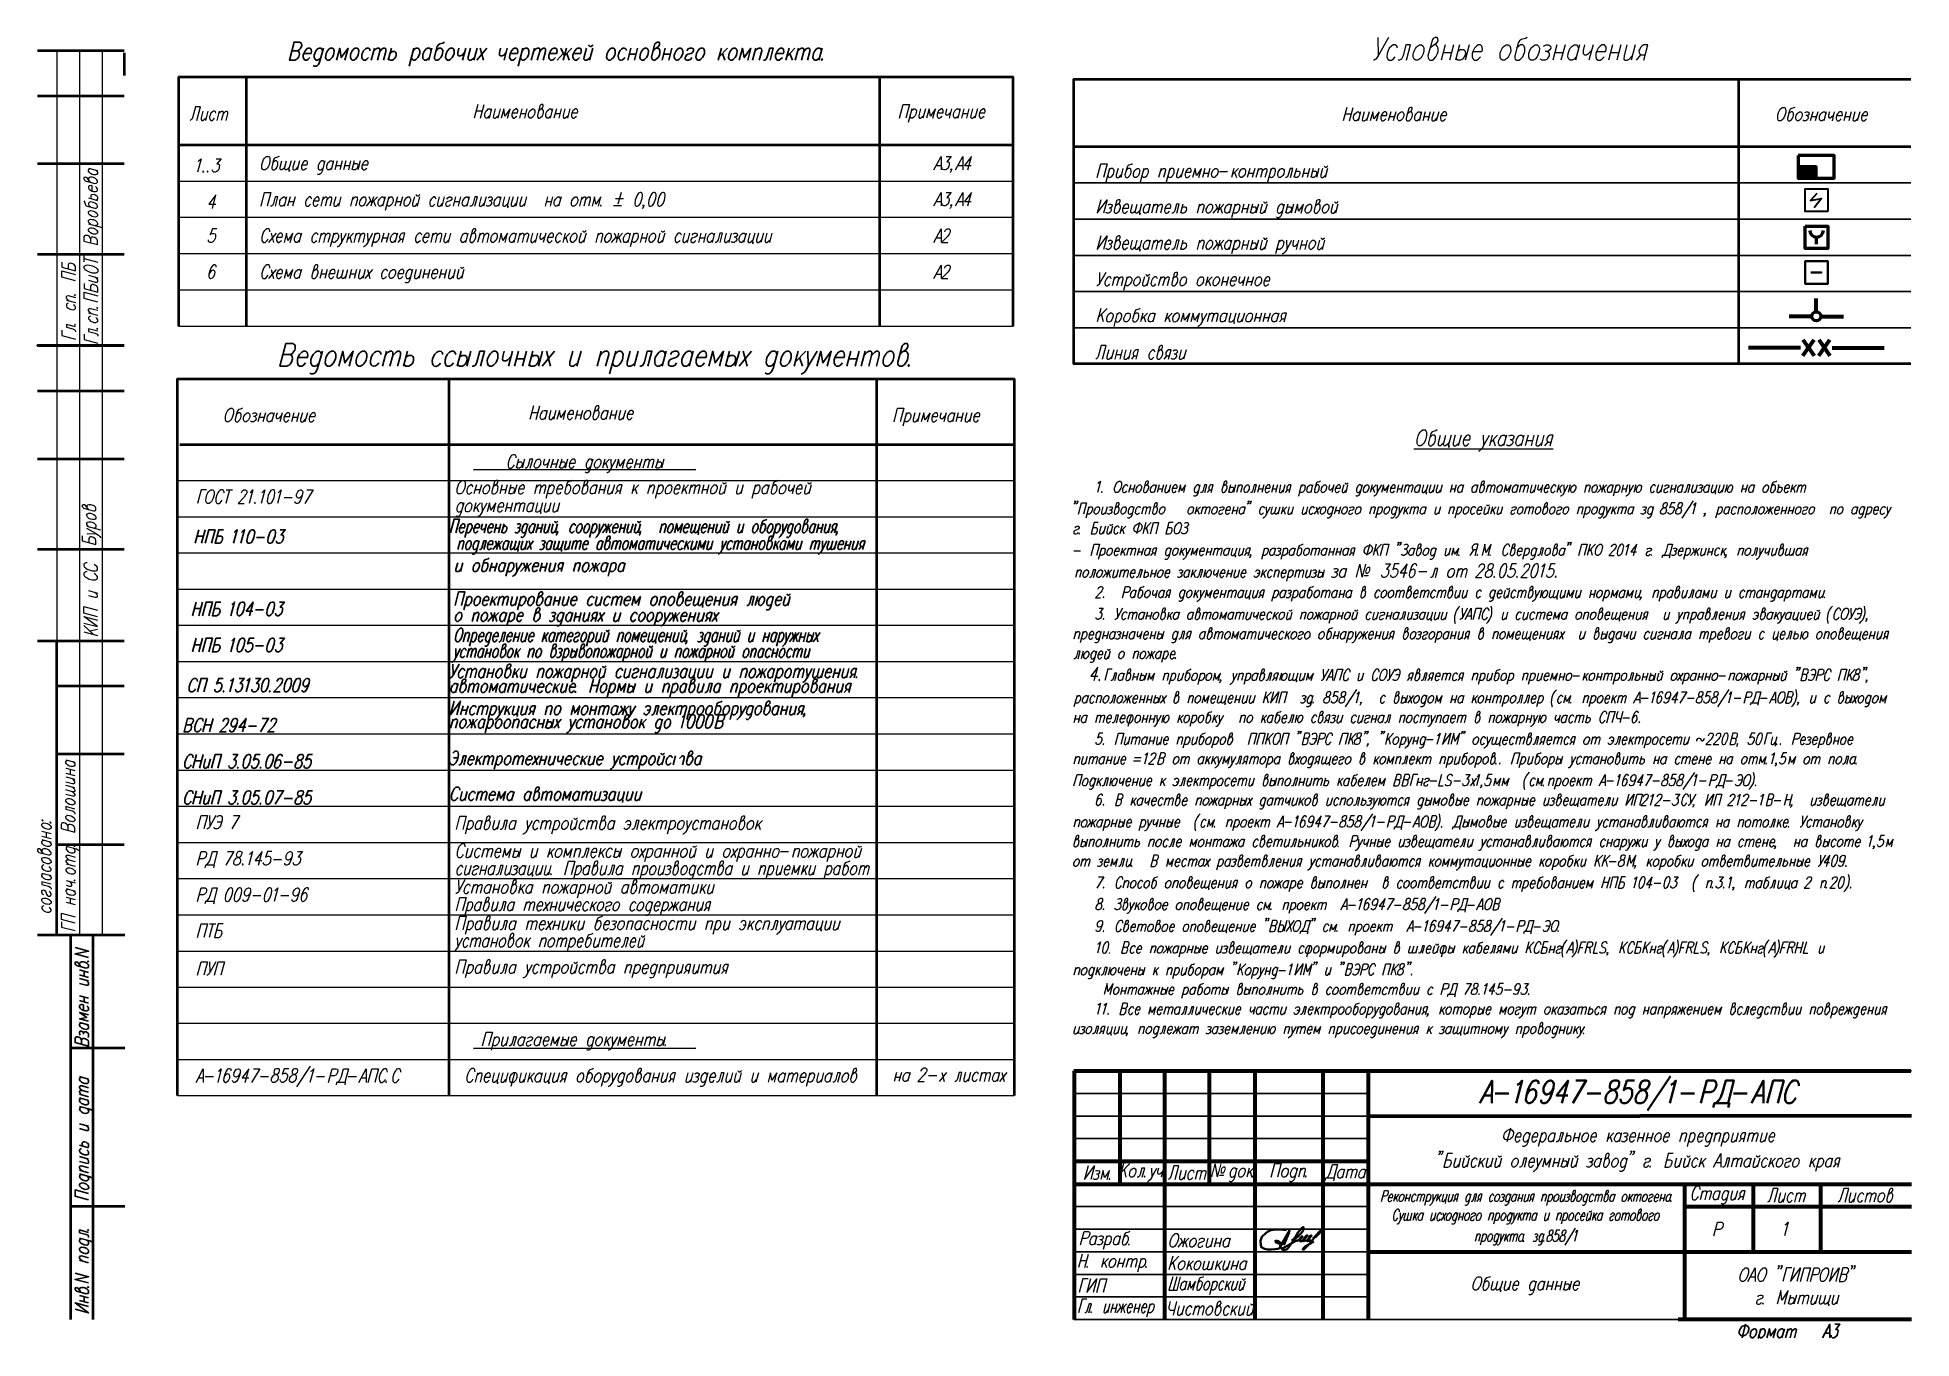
# Model space of a CAD drawing. Header units: millimetres. Extents: x 2185 to 8290, y 601 to 2456.
# Drawn here: x 3891.2 to 4098.3, y 2312.4 to 2456.2 of the extents above; entities that cross this region are included whole.
import ezdxf

# ---------------------------------------------------------------- set-up
doc = ezdxf.new("R2010")
doc.units = ezdxf.units.MM
for name, color, linetype in [('PDF _0', 7, 'Continuous'), ('PDF _OBORUDOVANIE', 7, 'Continuous'), ('PDF _Датчики (Вновь)', 7, 'Continuous'), ('PDF _Линия связи (Вновь)', 7, 'Continuous'), ('PDF _ППК и др. приБоры', 7, 'Continuous'), ('PDF _Рамка толстая', 7, 'Continuous'), ('PDF _стена', 7, 'Continuous'), ('PDF _стены', 7, 'Continuous'), ('PDF _ТаБлица', 7, 'Continuous'), ('PDF _текст', 7, 'Continuous'), ('PDF _Эл. аппараты (Вновь)', 7, 'Continuous')]:
    doc.layers.add(name, color=color, linetype=linetype)

msp = doc.modelspace()

# ---------------------------------------------------------------- hatches: boundary and pattern name
at = {"layer": 'PDF _текст', "transparency": 33554559}
h = msp.add_hatch(color=256, dxfattribs=at)
h.paths.add_polyline_path([(4037.26, 2398.03), (4037.41, 2398.03), (4037.62, 2396.87), (4037.92, 2398.03), (4038.07, 2398.03), (4037.67, 2396.53), (4037.52, 2396.53), (4037.31, 2397.69), (4037.01, 2396.53), (4036.86, 2396.53)], flags=0)
h.paths.add_polyline_path([(4037.96, 2397.33), (4037.98, 2397.36), (4037.98, 2397.38), (4037.98, 2397.4), (4038, 2397.42), (4038, 2397.44), (4038, 2397.46), (4038.03, 2397.48), (4038.03, 2397.5), (4038.05, 2397.53), (4038.05, 2397.53), (4038.07, 2397.55), (4038.07, 2397.57), (4038.09, 2397.59), (4038.09, 2397.59), (4038.11, 2397.61), (4038.11, 2397.61), (4038.13, 2397.63), (4038.15, 2397.65), (4038.15, 2397.65), (4038.17, 2397.67), (4038.19, 2397.67), (4038.19, 2397.69), (4038.22, 2397.69), (4038.24, 2397.69), (4038.24, 2397.72), (4038.26, 2397.72), (4038.28, 2397.72), (4038.3, 2397.72), (4038.3, 2397.72), (4038.32, 2397.72), (4038.34, 2397.74), (4038.34, 2397.72), (4038.36, 2397.72), (4038.39, 2397.72), (4038.39, 2397.72), (4038.41, 2397.72), (4038.41, 2397.72), (4038.43, 2397.69), (4038.43, 2397.69), (4038.45, 2397.69), (4038.45, 2397.67), (4038.47, 2397.67), (4038.47, 2397.65), (4038.47, 2397.63), (4038.49, 2397.63), (4038.49, 2397.61), (4038.49, 2397.61), (4038.49, 2397.59), (4038.51, 2397.57), (4038.51, 2397.55), (4038.51, 2397.55), (4038.51, 2397.53), (4038.51, 2397.5), (4038.51, 2397.48), (4038.51, 2397.46), (4038.51, 2397.44), (4038.51, 2397.42), (4038.49, 2397.4), (4038.49, 2397.38), (4038.49, 2397.36), (4038.49, 2397.33), (4038.47, 2397.31), (4038.47, 2397.29), (4038.47, 2397.27), (4038.45, 2397.25), (4038.45, 2397.23), (4038.45, 2397.21), (4038.43, 2397.19), (4038.43, 2397.17), (4038.41, 2397.14), (4038.41, 2397.12), (4038.41, 2397.1), (4038.39, 2397.1), (4038.36, 2397.08), (4038.36, 2397.06), (4038.34, 2397.04), (4038.34, 2397.04), (4038.32, 2397.02), (4038.32, 2397), (4038.3, 2397), (4038.28, 2396.97), (4038.28, 2396.97), (4038.26, 2396.95), (4038.24, 2396.95), (4038.24, 2396.93), (4038.22, 2396.93), (4038.19, 2396.93), (4038.17, 2396.91), (4038.17, 2396.91), (4038.15, 2396.91), (4038.13, 2396.91), (4038.13, 2396.91), (4038.11, 2396.91), (4038.09, 2396.91), (4038.09, 2396.91), (4038.07, 2396.91), (4038.05, 2396.91), (4038.05, 2396.91), (4038.03, 2396.93), (4038.03, 2396.93), (4038, 2396.93), (4038, 2396.95), (4037.98, 2396.95), (4037.98, 2396.97), (4037.96, 2396.97), (4037.96, 2397), (4037.96, 2397.02), (4037.96, 2397.02), (4037.94, 2397.04), (4037.94, 2397.04), (4037.94, 2397.06), (4037.94, 2397.08), (4037.94, 2397.1), (4037.94, 2397.1), (4037.94, 2397.12), (4037.94, 2397.14), (4037.94, 2397.17), (4037.94, 2397.19), (4037.94, 2397.21), (4037.94, 2397.23), (4037.94, 2397.25), (4037.96, 2397.27), (4037.96, 2397.29), (4037.96, 2397.33), (4037.96, 2397.33)], flags=0)
h.paths.add_polyline_path([(4038.09, 2397.33), (4038.09, 2397.29), (4038.09, 2397.27), (4038.07, 2397.25), (4038.07, 2397.23), (4038.07, 2397.21), (4038.07, 2397.19), (4038.07, 2397.17), (4038.07, 2397.17), (4038.07, 2397.14), (4038.07, 2397.12), (4038.07, 2397.12), (4038.09, 2397.1), (4038.09, 2397.08), (4038.09, 2397.08), (4038.11, 2397.06), (4038.11, 2397.06), (4038.13, 2397.06), (4038.13, 2397.04), (4038.15, 2397.04), (4038.15, 2397.06), (4038.17, 2397.06), (4038.19, 2397.06), (4038.22, 2397.06), (4038.22, 2397.08), (4038.24, 2397.08), (4038.26, 2397.1), (4038.26, 2397.12), (4038.28, 2397.12), (4038.28, 2397.14), (4038.3, 2397.17), (4038.3, 2397.19), (4038.3, 2397.19), (4038.32, 2397.21), (4038.32, 2397.23), (4038.34, 2397.25), (4038.34, 2397.27), (4038.34, 2397.31), (4038.36, 2397.31), (4038.36, 2397.33), (4038.36, 2397.38), (4038.36, 2397.4), (4038.36, 2397.42), (4038.39, 2397.44), (4038.39, 2397.46), (4038.39, 2397.46), (4038.39, 2397.48), (4038.39, 2397.5), (4038.36, 2397.53), (4038.36, 2397.53), (4038.36, 2397.55), (4038.34, 2397.55), (4038.34, 2397.57), (4038.34, 2397.57), (4038.32, 2397.59), (4038.32, 2397.59), (4038.3, 2397.59), (4038.3, 2397.59), (4038.28, 2397.59), (4038.26, 2397.59), (4038.26, 2397.59), (4038.24, 2397.57), (4038.22, 2397.57), (4038.22, 2397.55), (4038.19, 2397.53), (4038.17, 2397.53), (4038.17, 2397.5), (4038.15, 2397.5), (4038.15, 2397.48), (4038.13, 2397.46), (4038.13, 2397.44), (4038.13, 2397.42), (4038.11, 2397.4), (4038.11, 2397.38), (4038.09, 2397.36), (4038.09, 2397.33), (4038.09, 2397.33)], flags=0)
h.paths.add_polyline_path([(4037.83, 2396.81), (4038.32, 2396.81), (4038.28, 2396.66), (4037.79, 2396.66)], flags=0)
h = msp.add_hatch(color=256, dxfattribs=at)
h.paths.add_polyline_path([(4021.28, 2331.73), (4021.41, 2331.73), (4021.62, 2330.57), (4021.94, 2331.73), (4022.06, 2331.73), (4021.66, 2330.23), (4021.51, 2330.23), (4021.32, 2331.4), (4021.01, 2330.23), (4020.88, 2330.23)], flags=0)
h.paths.add_polyline_path([(4021.98, 2331.04), (4021.98, 2331.06), (4021.98, 2331.08), (4022, 2331.1), (4022, 2331.12), (4022, 2331.14), (4022.02, 2331.16), (4022.02, 2331.18), (4022.04, 2331.21), (4022.04, 2331.23), (4022.06, 2331.25), (4022.06, 2331.25), (4022.09, 2331.27), (4022.09, 2331.29), (4022.11, 2331.31), (4022.11, 2331.31), (4022.13, 2331.33), (4022.13, 2331.33), (4022.15, 2331.35), (4022.17, 2331.35), (4022.17, 2331.38), (4022.19, 2331.38), (4022.21, 2331.4), (4022.21, 2331.4), (4022.23, 2331.42), (4022.26, 2331.42), (4022.26, 2331.42), (4022.28, 2331.42), (4022.3, 2331.42), (4022.32, 2331.44), (4022.32, 2331.44), (4022.34, 2331.44), (4022.36, 2331.44), (4022.36, 2331.42), (4022.38, 2331.42), (4022.4, 2331.42), (4022.4, 2331.42), (4022.42, 2331.42), (4022.42, 2331.4), (4022.45, 2331.4), (4022.45, 2331.4), (4022.47, 2331.38), (4022.47, 2331.38), (4022.47, 2331.35), (4022.49, 2331.33), (4022.49, 2331.33), (4022.49, 2331.31), (4022.51, 2331.31), (4022.51, 2331.29), (4022.51, 2331.27), (4022.51, 2331.25), (4022.51, 2331.25), (4022.51, 2331.23), (4022.51, 2331.21), (4022.51, 2331.18), (4022.51, 2331.16), (4022.51, 2331.14), (4022.51, 2331.12), (4022.51, 2331.1), (4022.49, 2331.08), (4022.49, 2331.06), (4022.49, 2331.04), (4022.49, 2331.02), (4022.47, 2330.99), (4022.47, 2330.97), (4022.47, 2330.95), (4022.45, 2330.93), (4022.45, 2330.91), (4022.45, 2330.89), (4022.42, 2330.87), (4022.42, 2330.85), (4022.4, 2330.82), (4022.4, 2330.82), (4022.38, 2330.8), (4022.38, 2330.78), (4022.36, 2330.76), (4022.36, 2330.74), (4022.34, 2330.74), (4022.34, 2330.72), (4022.32, 2330.7), (4022.3, 2330.7), (4022.3, 2330.68), (4022.28, 2330.68), (4022.26, 2330.66), (4022.26, 2330.66), (4022.23, 2330.63), (4022.21, 2330.63), (4022.21, 2330.63), (4022.19, 2330.61), (4022.17, 2330.61), (4022.15, 2330.61), (4022.15, 2330.61), (4022.13, 2330.61), (4022.11, 2330.61), (4022.11, 2330.61), (4022.09, 2330.61), (4022.06, 2330.61), (4022.06, 2330.61), (4022.04, 2330.63), (4022.02, 2330.63), (4022.02, 2330.63), (4022, 2330.66), (4022, 2330.66), (4022, 2330.66), (4021.98, 2330.68), (4021.98, 2330.7), (4021.96, 2330.7), (4021.96, 2330.72), (4021.96, 2330.72), (4021.96, 2330.74), (4021.94, 2330.74), (4021.94, 2330.76), (4021.94, 2330.78), (4021.94, 2330.8), (4021.94, 2330.8), (4021.94, 2330.82), (4021.94, 2330.85), (4021.94, 2330.87), (4021.94, 2330.89), (4021.94, 2330.91), (4021.94, 2330.93), (4021.96, 2330.95), (4021.96, 2330.97), (4021.96, 2330.99), (4021.96, 2331.04), (4021.98, 2331.04)], flags=0)
h.paths.add_polyline_path([(4022.09, 2331.04), (4022.09, 2330.99), (4022.09, 2330.97), (4022.09, 2330.95), (4022.06, 2330.93), (4022.06, 2330.91), (4022.06, 2330.89), (4022.06, 2330.87), (4022.06, 2330.87), (4022.06, 2330.85), (4022.09, 2330.82), (4022.09, 2330.82), (4022.09, 2330.8), (4022.09, 2330.78), (4022.11, 2330.78), (4022.11, 2330.76), (4022.13, 2330.76), (4022.13, 2330.76), (4022.15, 2330.76), (4022.15, 2330.76), (4022.17, 2330.76), (4022.17, 2330.76), (4022.19, 2330.76), (4022.21, 2330.76), (4022.23, 2330.78), (4022.23, 2330.8), (4022.26, 2330.8), (4022.26, 2330.82), (4022.28, 2330.82), (4022.28, 2330.85), (4022.3, 2330.87), (4022.3, 2330.89), (4022.32, 2330.89), (4022.32, 2330.91), (4022.34, 2330.93), (4022.34, 2330.95), (4022.34, 2330.99), (4022.36, 2331.02), (4022.36, 2331.02), (4022.36, 2331.06), (4022.36, 2331.08), (4022.38, 2331.1), (4022.38, 2331.12), (4022.38, 2331.14), (4022.38, 2331.16), (4022.38, 2331.16), (4022.38, 2331.18), (4022.38, 2331.21), (4022.38, 2331.23), (4022.38, 2331.23), (4022.36, 2331.25), (4022.36, 2331.27), (4022.34, 2331.27), (4022.34, 2331.27), (4022.32, 2331.29), (4022.32, 2331.29), (4022.3, 2331.29), (4022.3, 2331.29), (4022.28, 2331.29), (4022.28, 2331.29), (4022.26, 2331.29), (4022.23, 2331.27), (4022.23, 2331.27), (4022.21, 2331.25), (4022.19, 2331.23), (4022.19, 2331.23), (4022.17, 2331.21), (4022.17, 2331.21), (4022.15, 2331.18), (4022.15, 2331.16), (4022.13, 2331.14), (4022.13, 2331.12), (4022.13, 2331.1), (4022.11, 2331.08), (4022.11, 2331.06), (4022.09, 2331.04), (4022.09, 2331.04)], flags=0)
h.paths.add_polyline_path([(4021.83, 2330.51), (4022.34, 2330.51), (4022.3, 2330.36), (4021.81, 2330.36)], flags=0)

# ---------------------------------------------------------------- linework, layer by layer
at = {"layer": 'PDF _0', "lineweight": 40}
for points in [[(3891.18, 2454.78), (3900.77, 2454.78)], [(3999.01, 2424.32), (3999.01, 2451.82), (3906.76, 2451.82), (3906.76, 2424.32)], [(3914.26, 2451.82), (3914.26, 2424.32)], [(3984.26, 2451.82), (3984.26, 2424.32)], [(3891.18, 2449.79), (3900.77, 2449.79)], [(3999.01, 2444.33), (3906.76, 2444.33)], [(3891.18, 2442.3), (3900.77, 2442.3)], [(3891.18, 2432.28), (3900.77, 2432.28)], [(3906.66, 2339.25), (3906.66, 2418.5), (3999.14, 2418.5), (3999.14, 2339.25)], [(3936.65, 2418.5), (3936.65, 2339.25)], [(3983.9, 2418.5), (3983.9, 2339.25)], [(3891.18, 2417.15), (3900.77, 2417.15)], [(3906.91, 2411.24), (3999.14, 2411.24)], [(3891.18, 2409.65), (3900.77, 2409.65)], [(3891.18, 2399.66), (3900.77, 2399.66)], [(3891.18, 2389.52), (3900.77, 2389.52)], [(3893.34, 2384.53), (3900.77, 2384.53)], [(3893.34, 2377.01), (3900.77, 2377.01)], [(3893.34, 2367.02), (3900.77, 2367.02)], [(3891.18, 2357.03), (3900.84, 2357.03)], [(3894.84, 2357.03), (3894.84, 2314.48)], [(3897.34, 2314.48), (3897.34, 2357.03)], [(3894.84, 2344.52), (3900.84, 2344.52)], [(3894.84, 2327.01), (3900.84, 2327.01)]]:
    msp.add_lwpolyline(points, dxfattribs=at)
at = {"layer": 'PDF _0', "lineweight": 20}
for points in [[(3893.34, 2454.78), (3893.34, 2422.16), (3893.34, 2357.03)], [(3895.84, 2454.78), (3895.84, 2422.16), (3895.84, 2357.03)], [(3898.34, 2454.78), (3898.34, 2422.16), (3898.34, 2357.03)], [(3908.79, 2447.06), (3909.2, 2448.56), (3908.65, 2448.56), (3908.33, 2447.35), (3908.24, 2447.21), (3908.18, 2447.14), (3908.05, 2447.06)], [(3939.85, 2448.82), (3939.45, 2447.31)], [(3940.14, 2447.31), (3940.55, 2448.82)], [(3941.16, 2447.52), (3941.01, 2447.4), (3940.91, 2447.31), (3940.76, 2447.31), (3940.67, 2447.4), (3940.63, 2447.46), (3940.61, 2447.52), (3940.61, 2447.76), (3940.65, 2447.88), (3940.76, 2448.1), (3940.91, 2448.24), (3941.01, 2448.33), (3941.18, 2448.33), (3941.25, 2448.24), (3941.31, 2448.1)], [(3941.37, 2448.33), (3941.1, 2447.31)], [(3941.77, 2448.33), (3941.58, 2447.61), (3941.56, 2447.4), (3941.65, 2447.31), (3941.8, 2447.31), (3941.92, 2447.4), (3942.13, 2447.61)], [(3942.32, 2448.33), (3942.05, 2447.31)], [(3943.15, 2447.31), (3943.43, 2448.33), (3942.85, 2447.52), (3942.73, 2448.33), (3942.45, 2447.31)], [(3943.66, 2447.88), (3944.25, 2447.88), (3944.29, 2448.03), (3944.29, 2448.18), (3944.25, 2448.24), (3944.17, 2448.33), (3944.02, 2448.33), (3943.91, 2448.24), (3943.76, 2448.1), (3943.66, 2447.88), (3943.62, 2447.76), (3943.62, 2447.52), (3943.68, 2447.4), (3943.74, 2447.31), (3943.91, 2447.31), (3944.02, 2447.4), (3944.17, 2447.52)], [(3944.72, 2448.33), (3944.46, 2447.31)], [(3945.27, 2448.33), (3945.01, 2447.31)], [(3946.56, 2448.1), (3946.71, 2448.24), (3946.81, 2448.33), (3947, 2448.46), (3947.09, 2448.6), (3947.09, 2448.75), (3947.05, 2448.82), (3946.9, 2448.82), (3946.79, 2448.75), (3946.71, 2448.67), (3946.43, 2447.61), (3946.43, 2447.46), (3946.47, 2447.4), (3946.56, 2447.31), (3946.71, 2447.31), (3946.81, 2447.4), (3946.96, 2447.52), (3947.07, 2447.76), (3947.11, 2447.88), (3947.11, 2448.1), (3947.05, 2448.24), (3946.96, 2448.33), (3946.81, 2448.33)], [(3947.91, 2447.52), (3947.76, 2447.4), (3947.66, 2447.31), (3947.51, 2447.31), (3947.43, 2447.4), (3947.38, 2447.46), (3947.36, 2447.52), (3947.36, 2447.76), (3947.41, 2447.88), (3947.51, 2448.1), (3947.66, 2448.24), (3947.76, 2448.33), (3947.91, 2448.33), (3948, 2448.24), (3948.06, 2448.1)], [(3948.12, 2448.33), (3947.85, 2447.31)], [(3948.53, 2448.33), (3948.25, 2447.31)], [(3949.08, 2448.33), (3948.8, 2447.31)], [(3949.48, 2448.33), (3949.29, 2447.61), (3949.27, 2447.4), (3949.35, 2447.31), (3949.5, 2447.31), (3949.63, 2447.4), (3949.84, 2447.61)], [(3950.03, 2448.33), (3949.75, 2447.31)], [(3950.26, 2447.88), (3950.86, 2447.88), (3950.9, 2448.03), (3950.88, 2448.18), (3950.86, 2448.24), (3950.77, 2448.33), (3950.62, 2448.33), (3950.5, 2448.24), (3950.37, 2448.1), (3950.26, 2447.88), (3950.22, 2447.76), (3950.22, 2447.52), (3950.26, 2447.4), (3950.35, 2447.31), (3950.5, 2447.31), (3950.62, 2447.4), (3950.77, 2447.52)], [(3986.46, 2447.31), (3986.86, 2448.82), (3987.56, 2448.82), (3987.16, 2447.31)], [(3987.81, 2448.33), (3987.41, 2446.83)], [(3987.77, 2448.1), (3987.9, 2448.24), (3988.03, 2448.33), (3988.17, 2448.33), (3988.26, 2448.24), (3988.32, 2448.1), (3988.3, 2447.88), (3988.26, 2447.76), (3988.15, 2447.52), (3988.03, 2447.4), (3987.9, 2447.31), (3987.75, 2447.31), (3987.67, 2447.4), (3987.6, 2447.52)], [(3988.77, 2448.33), (3988.58, 2447.61), (3988.58, 2447.4), (3988.66, 2447.31), (3988.81, 2447.31), (3988.92, 2447.4), (3989.13, 2447.61)], [(3989.32, 2448.33), (3989.04, 2447.31)], [(3990.14, 2447.31), (3990.42, 2448.33), (3989.87, 2447.52), (3989.72, 2448.33), (3989.44, 2447.31)], [(3990.65, 2447.88), (3991.27, 2447.88), (3991.29, 2448.03), (3991.29, 2448.18), (3991.24, 2448.24), (3991.18, 2448.33), (3991.01, 2448.33), (3990.91, 2448.24), (3990.76, 2448.1), (3990.65, 2447.88), (3990.61, 2447.76), (3990.61, 2447.52), (3990.67, 2447.4), (3990.76, 2447.31), (3990.91, 2447.31), (3991.01, 2447.4), (3991.16, 2447.52)], [(3991.67, 2448.33), (3991.58, 2447.97), (3991.56, 2447.76), (3991.65, 2447.67), (3991.79, 2447.67), (3991.92, 2447.76), (3992.13, 2447.97)], [(3992.22, 2448.33), (3991.94, 2447.31)], [(3992.96, 2447.52), (3992.83, 2447.4), (3992.7, 2447.31), (3992.56, 2447.31), (3992.47, 2447.4), (3992.45, 2447.46), (3992.41, 2447.52), (3992.41, 2447.76), (3992.45, 2447.88), (3992.56, 2448.1), (3992.7, 2448.24), (3992.81, 2448.33), (3992.98, 2448.33), (3993.04, 2448.24), (3993.11, 2448.1)], [(3993.17, 2448.33), (3992.9, 2447.31)], [(3993.57, 2448.33), (3993.3, 2447.31)], [(3994.12, 2448.33), (3993.85, 2447.31)], [(3994.52, 2448.33), (3994.33, 2447.61), (3994.31, 2447.4), (3994.4, 2447.31), (3994.55, 2447.31), (3994.67, 2447.4), (3994.88, 2447.61)], [(3995.08, 2448.33), (3994.8, 2447.31)], [(3995.31, 2447.88), (3995.9, 2447.88), (3995.94, 2448.03), (3995.92, 2448.18), (3995.9, 2448.24), (3995.82, 2448.33), (3995.67, 2448.33), (3995.54, 2448.24), (3995.41, 2448.1), (3995.31, 2447.88), (3995.27, 2447.76), (3995.27, 2447.52), (3995.33, 2447.4), (3995.39, 2447.31), (3995.56, 2447.31), (3995.67, 2447.4), (3995.82, 2447.52)], [(3909.47, 2448.07), (3909.28, 2447.35), (3909.28, 2447.14), (3909.34, 2447.06), (3909.49, 2447.06), (3909.62, 2447.14), (3909.83, 2447.35)], [(3910.02, 2448.07), (3909.75, 2447.06)], [(3910.91, 2447.86), (3910.85, 2447.99), (3910.76, 2448.07), (3910.62, 2448.07), (3910.51, 2447.99), (3910.36, 2447.86), (3910.26, 2447.63), (3910.21, 2447.5), (3910.21, 2447.29), (3910.28, 2447.14), (3910.36, 2447.06), (3910.51, 2447.06), (3910.62, 2447.14), (3910.76, 2447.29)], [(3911.27, 2448.07), (3911, 2447.06)], [(3911.19, 2447.78), (3911.4, 2447.99), (3911.53, 2448.07), (3911.63, 2448.07), (3911.69, 2447.99), (3911.69, 2447.78), (3911.5, 2447.06)], [(3911.69, 2447.78), (3911.91, 2447.99), (3912.01, 2448.07), (3912.12, 2448.07), (3912.2, 2447.99), (3912.2, 2447.78), (3912.01, 2447.06)], [(3939.66, 2448.1), (3940.36, 2448.1)], [(3944.59, 2447.82), (3945.14, 2447.82)], [(3948.38, 2447.82), (3948.93, 2447.82)], [(3993.45, 2447.82), (3994, 2447.82)], [(3908.94, 2442.53), (3909.07, 2442.61), (3909.28, 2442.82), (3908.88, 2441.32)], [(3910.93, 2442.82), (3911.48, 2442.82), (3911.02, 2442.25), (3911.17, 2442.25), (3911.25, 2442.17), (3911.29, 2442.1), (3911.27, 2441.89), (3911.25, 2441.75), (3911.14, 2441.53), (3911, 2441.39), (3910.83, 2441.32), (3910.68, 2441.32), (3910.55, 2441.39), (3910.51, 2441.47), (3910.51, 2441.6)], [(3917.9, 2443.08), (3917.77, 2443.02), (3917.49, 2442.93), (3917.39, 2442.87), (3917.28, 2442.72), (3917.07, 2441.87), (3917.07, 2441.72), (3917.11, 2441.66), (3917.18, 2441.58), (3917.33, 2441.58), (3917.45, 2441.66), (3917.6, 2441.79), (3917.71, 2442.02), (3917.75, 2442.15), (3917.75, 2442.36), (3917.71, 2442.44), (3917.69, 2442.51), (3917.6, 2442.59), (3917.45, 2442.59), (3917.33, 2442.51), (3917.2, 2442.36)], [(3918.51, 2441.87), (3918.3, 2441.66), (3918.19, 2441.58), (3918.09, 2441.58), (3918, 2441.66), (3918, 2441.87), (3918.19, 2442.59)], [(3919.02, 2441.87), (3918.81, 2441.66), (3918.68, 2441.58), (3918.6, 2441.58), (3918.51, 2441.66), (3918.51, 2441.87), (3918.7, 2442.59)], [(3919.21, 2442.59), (3918.93, 2441.58), (3919.04, 2441.58), (3918.98, 2441.36)], [(3919.61, 2442.59), (3919.42, 2441.87), (3919.4, 2441.66), (3919.48, 2441.58), (3919.63, 2441.58), (3919.76, 2441.66), (3919.97, 2441.87)], [(3920.16, 2442.59), (3919.89, 2441.58)], [(3920.39, 2442.15), (3920.99, 2442.15), (3921.03, 2442.3), (3921.01, 2442.44), (3920.99, 2442.51), (3920.9, 2442.59), (3920.75, 2442.59), (3920.63, 2442.51), (3920.5, 2442.36), (3920.39, 2442.15), (3920.35, 2442.02), (3920.35, 2441.79), (3920.39, 2441.66), (3920.48, 2441.58), (3920.63, 2441.58), (3920.75, 2441.66), (3920.9, 2441.79)], [(3922.96, 2442.59), (3922.64, 2441.45), (3922.53, 2441.22), (3922.47, 2441.15), (3922.34, 2441.09), (3922.19, 2441.09), (3922.13, 2441.15)], [(3922.89, 2442.36), (3922.87, 2442.44), (3922.83, 2442.51), (3922.74, 2442.59), (3922.6, 2442.59), (3922.49, 2442.51), (3922.34, 2442.36), (3922.24, 2442.15), (3922.19, 2442.02), (3922.19, 2441.79), (3922.26, 2441.66), (3922.34, 2441.58), (3922.49, 2441.58), (3922.6, 2441.66), (3922.74, 2441.79)], [(3923.7, 2441.79), (3923.55, 2441.66), (3923.44, 2441.58), (3923.29, 2441.58), (3923.21, 2441.66), (3923.17, 2441.72), (3923.15, 2441.79), (3923.15, 2442.02), (3923.19, 2442.15), (3923.29, 2442.36), (3923.44, 2442.51), (3923.55, 2442.59), (3923.7, 2442.59), (3923.78, 2442.51), (3923.85, 2442.36)], [(3923.91, 2442.59), (3923.63, 2441.58)], [(3924.31, 2442.59), (3924.04, 2441.58)], [(3924.16, 2442.08), (3924.71, 2442.08)], [(3924.86, 2442.59), (3924.59, 2441.58)], [(3925.26, 2442.59), (3924.99, 2441.58)], [(3925.12, 2442.08), (3925.67, 2442.08)], [(3925.79, 2442.59), (3925.54, 2441.58)], [(3926.19, 2442.59), (3925.94, 2441.58)], [(3926.09, 2442.15), (3926.15, 2442.23), (3926.28, 2442.3), (3926.43, 2442.3), (3926.47, 2442.3), (3926.55, 2442.23), (3926.6, 2442.15), (3926.6, 2442.02), (3926.55, 2441.87), (3926.47, 2441.72), (3926.41, 2441.66), (3926.28, 2441.58), (3926.09, 2441.58), (3926, 2441.66), (3925.98, 2441.72)], [(3926.85, 2442.59), (3926.58, 2441.58)], [(3927.08, 2442.15), (3927.7, 2442.15), (3927.72, 2442.3), (3927.72, 2442.44), (3927.68, 2442.51), (3927.61, 2442.59), (3927.44, 2442.59), (3927.34, 2442.51), (3927.19, 2442.36), (3927.08, 2442.15), (3927.04, 2442.02), (3927.04, 2441.79), (3927.1, 2441.66), (3927.19, 2441.58), (3927.34, 2441.58), (3927.44, 2441.66), (3927.59, 2441.79)], [(3990.25, 2441.58), (3991.05, 2443.06), (3991.05, 2441.58)], [(3990.52, 2442.06), (3991.03, 2442.06)], [(3991.6, 2443.06), (3992.15, 2443.06), (3991.69, 2442.49), (3991.84, 2442.49), (3991.92, 2442.42), (3991.96, 2442.36), (3991.94, 2442.15), (3991.92, 2442), (3991.82, 2441.79), (3991.67, 2441.64), (3991.5, 2441.58), (3991.35, 2441.58), (3991.22, 2441.64), (3991.18, 2441.7), (3991.18, 2441.85)], [(3992.64, 2441.58), (3993.45, 2443.06), (3993.45, 2441.58)], [(3992.94, 2442.06), (3993.42, 2442.06)], [(3994, 2441.58), (3994.4, 2443.06), (3993.64, 2442.06), (3994.38, 2442.06)], [(3897.03, 2440.22), (3896.88, 2440.37), (3896.81, 2440.5), (3896.67, 2440.69), (3896.54, 2440.77), (3896.39, 2440.75), (3896.31, 2440.73), (3896.31, 2440.58), (3896.39, 2440.45), (3896.45, 2440.39), (3897.53, 2440.09), (3897.68, 2440.12), (3897.74, 2440.14), (3897.81, 2440.22), (3897.81, 2440.37), (3897.74, 2440.5), (3897.6, 2440.62), (3897.39, 2440.73), (3897.24, 2440.77), (3897.03, 2440.77), (3896.88, 2440.73), (3896.81, 2440.64), (3896.81, 2440.5)], [(3896.81, 2441.79), (3897.81, 2441.51)], [(3897.6, 2441.58), (3897.74, 2441.45), (3897.81, 2441.32), (3897.81, 2441.17), (3897.74, 2441.09), (3897.68, 2441.07), (3897.6, 2441.03), (3897.39, 2441.03), (3897.24, 2441.07), (3897.03, 2441.17), (3896.88, 2441.32), (3896.81, 2441.43), (3896.81, 2441.6), (3896.88, 2441.66), (3897.03, 2441.72)], [(3906.76, 2440.33), (3999.01, 2440.33)], [(3909.51, 2441.47), (3909.45, 2441.39), (3909.47, 2441.32), (3909.56, 2441.39)], [(3910.02, 2441.47), (3909.94, 2441.39), (3909.98, 2441.32), (3910.04, 2441.39)], [(3992.22, 2441.64), (3992.15, 2441.58), (3992.11, 2441.64), (3992.2, 2441.7), (3992.22, 2441.64), (3992.18, 2441.49), (3992.09, 2441.34), (3992.03, 2441.28)], [(3896.31, 2438.17), (3896.39, 2438.06), (3896.45, 2437.79), (3896.54, 2437.66), (3896.67, 2437.57), (3897.53, 2437.34), (3897.68, 2437.36), (3897.74, 2437.38), (3897.81, 2437.47), (3897.81, 2437.62), (3897.74, 2437.74), (3897.6, 2437.87), (3897.39, 2437.98), (3897.24, 2438.02), (3897.03, 2438.04), (3896.96, 2438), (3896.88, 2437.98), (3896.81, 2437.89), (3896.81, 2437.74), (3896.88, 2437.62), (3897.03, 2437.49)], [(3897.24, 2439.23), (3897.24, 2439.82), (3897.11, 2439.86), (3896.96, 2439.84), (3896.88, 2439.82), (3896.81, 2439.73), (3896.81, 2439.59), (3896.88, 2439.46), (3897.03, 2439.33), (3897.24, 2439.23), (3897.39, 2439.18), (3897.6, 2439.18), (3897.74, 2439.25), (3897.81, 2439.31), (3897.81, 2439.48), (3897.74, 2439.59), (3897.6, 2439.73)], [(3896.81, 2438.49), (3897.81, 2438.21)], [(3897.24, 2438.38), (3897.17, 2438.44), (3897.11, 2438.57), (3897.11, 2438.72), (3897.11, 2438.76), (3897.17, 2438.85), (3897.24, 2438.87), (3897.39, 2438.89), (3897.53, 2438.85), (3897.68, 2438.76), (3897.74, 2438.7), (3897.81, 2438.57), (3897.81, 2438.38), (3897.74, 2438.29), (3897.68, 2438.25)], [(3910.51, 2437.32), (3910.91, 2438.82), (3910.13, 2437.81), (3910.89, 2437.81)], [(3915.89, 2437.57), (3916.29, 2439.08), (3916.99, 2439.08), (3916.58, 2437.57)], [(3917.49, 2437.57), (3917.75, 2438.59), (3917.45, 2438.59), (3917.26, 2437.87), (3917.16, 2437.66), (3917.03, 2437.57), (3916.94, 2437.57)], [(3918.49, 2437.79), (3918.36, 2437.66), (3918.24, 2437.57), (3918.09, 2437.57), (3918, 2437.66), (3917.98, 2437.72), (3917.94, 2437.79), (3917.96, 2438.02), (3917.98, 2438.15), (3918.09, 2438.36), (3918.24, 2438.51), (3918.36, 2438.59), (3918.51, 2438.59), (3918.57, 2438.51), (3918.64, 2438.36)], [(3918.7, 2438.59), (3918.43, 2437.57)], [(3919.1, 2438.59), (3918.83, 2437.57)], [(3918.98, 2438.08), (3919.53, 2438.08)], [(3919.65, 2438.59), (3919.38, 2437.57)], [(3921.5, 2438.36), (3921.43, 2438.51), (3921.35, 2438.59), (3921.2, 2438.59), (3921.09, 2438.51), (3920.95, 2438.36), (3920.84, 2438.15), (3920.8, 2438.02), (3920.8, 2437.79), (3920.86, 2437.66), (3920.95, 2437.57), (3921.09, 2437.57), (3921.2, 2437.66), (3921.35, 2437.79)], [(3921.69, 2438.15), (3922.28, 2438.15), (3922.32, 2438.29), (3922.32, 2438.44), (3922.28, 2438.51), (3922.19, 2438.59), (3922.05, 2438.59), (3921.94, 2438.51), (3921.79, 2438.36), (3921.69, 2438.15), (3921.64, 2438.02), (3921.64, 2437.79), (3921.71, 2437.66), (3921.79, 2437.57), (3921.94, 2437.57), (3922.05, 2437.66), (3922.19, 2437.79)], [(3922.74, 2438.59), (3922.49, 2437.57)], [(3922.68, 2438.29), (3922.89, 2438.51), (3923, 2438.59), (3923.1, 2438.59), (3923.19, 2438.51), (3923.17, 2438.29), (3922.98, 2437.57)], [(3923.17, 2438.29), (3923.38, 2438.51), (3923.51, 2438.59), (3923.61, 2438.59), (3923.68, 2438.51), (3923.68, 2438.29), (3923.49, 2437.57)], [(3924.16, 2438.59), (3923.95, 2437.87), (3923.95, 2437.66), (3924.04, 2437.57), (3924.18, 2437.57), (3924.31, 2437.66), (3924.5, 2437.87)], [(3924.71, 2438.59), (3924.44, 2437.57)], [(3926.05, 2438.59), (3925.79, 2437.57)], [(3925.98, 2438.29), (3926.17, 2438.51), (3926.3, 2438.59), (3926.45, 2438.59), (3926.53, 2438.51), (3926.55, 2438.36), (3926.34, 2437.57)], [(3927.53, 2437.57), (3928.04, 2438.15)], [(3928.76, 2438.59), (3928.12, 2437.93), (3927.85, 2438.59)], [(3928.31, 2438.59), (3928.04, 2437.57)], [(3928.33, 2438.15), (3928.54, 2437.57)], [(3929.39, 2437.79), (3929.26, 2437.66), (3929.14, 2437.57), (3928.99, 2437.57), (3928.9, 2437.66), (3928.88, 2437.72), (3928.84, 2437.79), (3928.84, 2438.02), (3928.88, 2438.15), (3928.99, 2438.36), (3929.14, 2438.51), (3929.24, 2438.59), (3929.41, 2438.59), (3929.48, 2438.51), (3929.54, 2438.36)], [(3929.6, 2438.59), (3929.33, 2437.57)], [(3930, 2438.59), (3929.6, 2437.09)], [(3929.94, 2438.36), (3930.09, 2438.51), (3930.2, 2438.59), (3930.34, 2438.59), (3930.43, 2438.51), (3930.49, 2438.36), (3930.49, 2438.15), (3930.45, 2438.02), (3930.34, 2437.79), (3930.2, 2437.66), (3930.09, 2437.57), (3929.94, 2437.57), (3929.86, 2437.66), (3929.79, 2437.79)], [(3930.96, 2438.59), (3930.68, 2437.57)], [(3930.81, 2438.08), (3931.36, 2438.08)], [(3931.51, 2438.59), (3931.23, 2437.57)], [(3932.86, 2438.59), (3932.65, 2437.87), (3932.65, 2437.66), (3932.74, 2437.57), (3932.88, 2437.57), (3933.01, 2437.66), (3933.2, 2437.87)], [(3933.03, 2438.87), (3933.05, 2438.8), (3933.14, 2438.72), (3933.24, 2438.72), (3933.37, 2438.8), (3933.43, 2438.87)], [(3933.41, 2438.59), (3933.14, 2437.57)], [(3935.25, 2438.36), (3935.19, 2438.51), (3935.11, 2438.59), (3934.96, 2438.59), (3934.83, 2438.51), (3934.7, 2438.36), (3934.6, 2438.15), (3934.56, 2438.02), (3934.53, 2437.79), (3934.6, 2437.66), (3934.68, 2437.57), (3934.83, 2437.57), (3934.96, 2437.66), (3935.09, 2437.79)], [(3935.59, 2438.59), (3935.4, 2437.87), (3935.4, 2437.66), (3935.49, 2437.57), (3935.64, 2437.57), (3935.76, 2437.66), (3935.95, 2437.87)], [(3936.14, 2438.59), (3935.89, 2437.57)], [(3936.44, 2438.36), (3936.52, 2438.51), (3936.69, 2438.59), (3936.84, 2438.59), (3936.99, 2438.51), (3936.99, 2438.36), (3936.91, 2438.23), (3936.78, 2438.15), (3936.52, 2438.08), (3936.4, 2438.02), (3936.31, 2437.87), (3936.29, 2437.79), (3936.31, 2437.66), (3936.44, 2437.57), (3936.59, 2437.57), (3936.76, 2437.66), (3936.84, 2437.79)], [(3937.39, 2438.59), (3937.14, 2437.57)], [(3937.27, 2438.08), (3937.82, 2438.08)], [(3937.94, 2438.59), (3937.69, 2437.57)], [(3938.68, 2437.79), (3938.56, 2437.66), (3938.43, 2437.57), (3938.28, 2437.57), (3938.2, 2437.66), (3938.18, 2437.72), (3938.13, 2437.79), (3938.15, 2438.02), (3938.2, 2438.15), (3938.3, 2438.36), (3938.43, 2438.51), (3938.56, 2438.59), (3938.7, 2438.59), (3938.79, 2438.51), (3938.85, 2438.36)], [(3938.9, 2438.59), (3938.64, 2437.57)], [(3939.53, 2437.57), (3939.81, 2438.59), (3939.51, 2438.59), (3939.32, 2437.87), (3939.21, 2437.66), (3939.09, 2437.57), (3938.98, 2437.57)], [(3940.21, 2438.59), (3940.02, 2437.87), (3940, 2437.66), (3940.08, 2437.57), (3940.23, 2437.57), (3940.36, 2437.66), (3940.57, 2437.87)], [(3940.76, 2438.59), (3940.48, 2437.57)], [(3941.25, 2438.15), (3941.31, 2438.08), (3941.35, 2438.02), (3941.35, 2437.87), (3941.27, 2437.72), (3941.2, 2437.66), (3941.08, 2437.57), (3940.89, 2437.57), (3940.76, 2437.66)], [(3940.99, 2438.51), (3941.16, 2438.59), (3941.31, 2438.59), (3941.44, 2438.51), (3941.44, 2438.36), (3941.35, 2438.23), (3941.25, 2438.15), (3941.1, 2438.15)], [(3942.2, 2437.79), (3942.05, 2437.66), (3941.94, 2437.57), (3941.77, 2437.57), (3941.71, 2437.66), (3941.67, 2437.72), (3941.65, 2437.79), (3941.65, 2438.02), (3941.69, 2438.15), (3941.8, 2438.36), (3941.94, 2438.51), (3942.05, 2438.59), (3942.2, 2438.59), (3942.28, 2438.51), (3942.35, 2438.36)], [(3942.41, 2438.59), (3942.13, 2437.57)], [(3942.81, 2438.59), (3942.62, 2437.87), (3942.6, 2437.66), (3942.68, 2437.57), (3942.83, 2437.57), (3942.96, 2437.66), (3943.17, 2437.87)], [(3943.36, 2438.59), (3943.09, 2437.57), (3943.19, 2437.57), (3943.13, 2437.36)], [(3943.74, 2438.59), (3943.55, 2437.87), (3943.55, 2437.66), (3943.64, 2437.57), (3943.79, 2437.57), (3943.91, 2437.66), (3944.1, 2437.87)], [(3944.29, 2438.59), (3944.04, 2437.57)], [(3944.7, 2438.59), (3944.51, 2437.87), (3944.51, 2437.66), (3944.59, 2437.57), (3944.74, 2437.57), (3944.84, 2437.66), (3945.06, 2437.87)], [(3945.25, 2438.59), (3944.99, 2437.57)], [(3947.55, 2438.59), (3947.28, 2437.57)], [(3947.43, 2438.08), (3947.98, 2438.08)], [(3948.1, 2438.59), (3947.83, 2437.57)], [(3948.84, 2437.79), (3948.7, 2437.66), (3948.59, 2437.57), (3948.44, 2437.57), (3948.36, 2437.66), (3948.32, 2437.72), (3948.29, 2437.79), (3948.29, 2438.02), (3948.34, 2438.15), (3948.44, 2438.36), (3948.59, 2438.51), (3948.7, 2438.59), (3948.84, 2438.59), (3948.93, 2438.51), (3948.99, 2438.36)], [(3949.06, 2438.59), (3948.78, 2437.57)], [(3951.34, 2438.59), (3951.09, 2437.57)], [(3951.28, 2438.29), (3951.49, 2438.51), (3951.6, 2438.59), (3951.7, 2438.59), (3951.79, 2438.51), (3951.77, 2438.29), (3951.58, 2437.57)], [(3951.77, 2438.29), (3951.98, 2438.51), (3952.1, 2438.59), (3952.21, 2438.59), (3952.27, 2438.51), (3952.27, 2438.29), (3952.08, 2437.57)], [(3953.18, 2437.57), (3953.46, 2438.59), (3952.89, 2437.79), (3952.76, 2438.59), (3952.49, 2437.57)], [(3955.07, 2438.44), (3955.96, 2438.44)], [(3955.68, 2439.08), (3955.34, 2437.79)], [(3990.25, 2437.6), (3991.05, 2439.1), (3991.05, 2437.6)], [(3990.52, 2438.1), (3991.03, 2438.1)], [(3991.6, 2439.1), (3992.15, 2439.1), (3991.69, 2438.53), (3991.84, 2438.53), (3991.92, 2438.46), (3991.96, 2438.4), (3991.94, 2438.17), (3991.92, 2438.04), (3991.82, 2437.83), (3991.67, 2437.68), (3991.5, 2437.6), (3991.35, 2437.6), (3991.22, 2437.68), (3991.18, 2437.74), (3991.18, 2437.89)], [(3992.64, 2437.6), (3993.45, 2439.1), (3993.45, 2437.6)], [(3992.94, 2438.1), (3993.42, 2438.1)], [(3994, 2437.6), (3994.4, 2439.1), (3993.64, 2438.1), (3994.38, 2438.1)], [(3897.03, 2435.59), (3896.88, 2435.71), (3896.81, 2435.84), (3896.81, 2435.99), (3896.88, 2436.07), (3897.03, 2436.14), (3897.24, 2436.11), (3897.39, 2436.09), (3897.6, 2435.99), (3897.74, 2435.84), (3897.81, 2435.71), (3897.81, 2435.56), (3897.74, 2435.48), (3897.6, 2435.44)], [(3906.76, 2436.37), (3999.01, 2436.37)], [(3953.48, 2437.72), (3953.4, 2437.66), (3953.44, 2437.57), (3953.5, 2437.66)], [(3954.86, 2437.66), (3955.75, 2437.66)], [(3958.2, 2437.66), (3958.14, 2437.57), (3958.09, 2437.66), (3958.18, 2437.72), (3958.2, 2437.66), (3958.16, 2437.51), (3958.07, 2437.36), (3958.01, 2437.3)], [(3992.22, 2437.68), (3992.15, 2437.6), (3992.11, 2437.68), (3992.2, 2437.74), (3992.22, 2437.68), (3992.18, 2437.53), (3992.09, 2437.38), (3992.03, 2437.32)], [(3897.03, 2433.98), (3896.96, 2434.15), (3896.88, 2434.21), (3896.75, 2434.32), (3896.6, 2434.34), (3896.45, 2434.34), (3896.39, 2434.29), (3896.31, 2434.17), (3896.31, 2433.72), (3897.81, 2433.32), (3897.81, 2433.76), (3897.74, 2433.93), (3897.68, 2434), (3897.53, 2434.1), (3897.32, 2434.15), (3897.17, 2434.15), (3897.11, 2434.1), (3897.03, 2433.98), (3897.03, 2433.53)], [(3896.81, 2435.63), (3898.32, 2435.23)], [(3911, 2435.08), (3910.51, 2435.08), (3910.28, 2434.42), (3910.36, 2434.51), (3910.53, 2434.57), (3910.68, 2434.57), (3910.81, 2434.51), (3910.87, 2434.36), (3910.85, 2434.15), (3910.83, 2434), (3910.72, 2433.79), (3910.57, 2433.64), (3910.4, 2433.57), (3910.26, 2433.57), (3910.13, 2433.64), (3910.09, 2433.7), (3910.09, 2433.85)], [(3916.88, 2434.72), (3916.88, 2434.87), (3916.84, 2434.93), (3916.82, 2435.01), (3916.73, 2435.08), (3916.54, 2435.08), (3916.42, 2435.01), (3916.35, 2434.93), (3916.29, 2434.87), (3916.18, 2434.72), (3916.08, 2434.51), (3915.99, 2434.15), (3915.97, 2433.93), (3915.99, 2433.79), (3916.06, 2433.66), (3916.14, 2433.57), (3916.33, 2433.57), (3916.46, 2433.66), (3916.58, 2433.79), (3916.69, 2433.93)], [(3917.56, 2434.59), (3916.73, 2433.57)], [(3917.01, 2434.59), (3917.28, 2433.57)], [(3917.64, 2434.15), (3918.24, 2434.15), (3918.28, 2434.29), (3918.26, 2434.44), (3918.24, 2434.51), (3918.15, 2434.59), (3918, 2434.59), (3917.88, 2434.51), (3917.75, 2434.36), (3917.64, 2434.15), (3917.6, 2434.02), (3917.6, 2433.79), (3917.66, 2433.66), (3917.73, 2433.57), (3917.88, 2433.57), (3918, 2433.66), (3918.15, 2433.79)], [(3919.12, 2433.57), (3919.4, 2434.59), (3918.85, 2433.79), (3918.7, 2434.59), (3918.43, 2433.57)], [(3920.14, 2433.79), (3920.01, 2433.66), (3919.89, 2433.57), (3919.74, 2433.57), (3919.65, 2433.66), (3919.63, 2433.72), (3919.59, 2433.79), (3919.59, 2434.02), (3919.63, 2434.15), (3919.74, 2434.36), (3919.89, 2434.51), (3919.99, 2434.59), (3920.16, 2434.59), (3920.23, 2434.51), (3920.29, 2434.36)], [(3920.35, 2434.59), (3920.08, 2433.57)], [(3922.19, 2434.36), (3922.13, 2434.51), (3922.05, 2434.59), (3921.9, 2434.59), (3921.79, 2434.51), (3921.64, 2434.36), (3921.54, 2434.15), (3921.5, 2434.02), (3921.5, 2433.79), (3921.56, 2433.66), (3921.64, 2433.57), (3921.79, 2433.57), (3921.9, 2433.66), (3922.05, 2433.79)], [(3922.55, 2434.59), (3922.28, 2433.57)], [(3922.47, 2434.29), (3922.68, 2434.51), (3922.81, 2434.59), (3922.89, 2434.59), (3922.98, 2434.51), (3922.98, 2434.29), (3922.79, 2433.57)], [(3922.98, 2434.29), (3923.19, 2434.51), (3923.29, 2434.59), (3923.4, 2434.59), (3923.49, 2434.51), (3923.49, 2434.29), (3923.29, 2433.57)], [(3923.95, 2434.59), (3923.55, 2433.09)], [(3923.89, 2434.36), (3924.04, 2434.51), (3924.16, 2434.59), (3924.31, 2434.59), (3924.37, 2434.51), (3924.44, 2434.36), (3924.44, 2434.15), (3924.4, 2434.02), (3924.29, 2433.79), (3924.16, 2433.66), (3924.04, 2433.57), (3923.89, 2433.57), (3923.8, 2433.66), (3923.74, 2433.79)], [(3924.76, 2434.59), (3924.78, 2433.57), (3925.35, 2434.59)], [(3925.6, 2434.59), (3925.33, 2433.57)], [(3926.11, 2434.59), (3925.41, 2433.87)], [(3925.69, 2434.15), (3925.88, 2433.57)], [(3926.41, 2434.59), (3926.13, 2433.57)], [(3926.32, 2434.29), (3926.53, 2434.51), (3926.66, 2434.59), (3926.75, 2434.59), (3926.83, 2434.51), (3926.83, 2434.29), (3926.64, 2433.57)], [(3926.83, 2434.29), (3927.04, 2434.51), (3927.15, 2434.59), (3927.25, 2434.59), (3927.34, 2434.51), (3927.32, 2434.29), (3927.13, 2433.57)], [(3927.66, 2434.59), (3927.68, 2433.57), (3928.25, 2434.59)], [(3928.5, 2434.59), (3928.1, 2433.09)], [(3928.44, 2434.36), (3928.59, 2434.51), (3928.69, 2434.59), (3928.86, 2434.59), (3928.93, 2434.51), (3928.99, 2434.36), (3928.99, 2434.15), (3928.95, 2434.02), (3928.84, 2433.79), (3928.71, 2433.66), (3928.59, 2433.57), (3928.44, 2433.57), (3928.35, 2433.66), (3928.29, 2433.79)], [(3929.45, 2434.59), (3929.18, 2433.57)], [(3929.33, 2434.08), (3929.88, 2434.08)], [(3930, 2434.59), (3929.73, 2433.57)], [(3930.75, 2433.79), (3930.6, 2433.66), (3930.49, 2433.57), (3930.34, 2433.57), (3930.26, 2433.66), (3930.22, 2433.72), (3930.2, 2433.79), (3930.2, 2434.02), (3930.24, 2434.15), (3930.34, 2434.36), (3930.49, 2434.51), (3930.6, 2434.59), (3930.75, 2434.59), (3930.83, 2434.51), (3930.89, 2434.36)], [(3930.96, 2434.59), (3930.68, 2433.57)], [(3931.04, 2433.57), (3931.34, 2433.93)], [(3931.53, 2433.57), (3931.8, 2434.59), (3931.51, 2434.59), (3931.38, 2434.51), (3931.32, 2434.44), (3931.23, 2434.29), (3931.21, 2434.23), (3931.21, 2434.08), (3931.25, 2434.02), (3931.34, 2433.93), (3931.63, 2433.93)], [(3933.65, 2434.36), (3933.58, 2434.51), (3933.5, 2434.59), (3933.35, 2434.59), (3933.24, 2434.51), (3933.1, 2434.36), (3932.99, 2434.15), (3932.95, 2434.02), (3932.95, 2433.79), (3933.01, 2433.66), (3933.07, 2433.57), (3933.24, 2433.57), (3933.35, 2433.66), (3933.5, 2433.79)], [(3933.84, 2434.15), (3934.43, 2434.15), (3934.47, 2434.29), (3934.47, 2434.44), (3934.43, 2434.51), (3934.34, 2434.59), (3934.2, 2434.59), (3934.09, 2434.51), (3933.94, 2434.36), (3933.84, 2434.15), (3933.79, 2434.02), (3933.79, 2433.79), (3933.86, 2433.66), (3933.94, 2433.57), (3934.09, 2433.57), (3934.2, 2433.66), (3934.34, 2433.79)], [(3934.89, 2434.59), (3934.64, 2433.57)], [(3934.83, 2434.29), (3935.04, 2434.51), (3935.15, 2434.59), (3935.25, 2434.59), (3935.34, 2434.51), (3935.32, 2434.29), (3935.13, 2433.57)], [(3935.32, 2434.29), (3935.53, 2434.51), (3935.66, 2434.59), (3935.76, 2434.59), (3935.83, 2434.51), (3935.83, 2434.29), (3935.64, 2433.57)], [(3936.31, 2434.59), (3936.1, 2433.87), (3936.1, 2433.66), (3936.19, 2433.57), (3936.33, 2433.57), (3936.46, 2433.66), (3936.65, 2433.87)], [(3936.84, 2434.59), (3936.59, 2433.57)], [(3938.54, 2433.79), (3938.41, 2433.66), (3938.28, 2433.57), (3938.13, 2433.57), (3938.05, 2433.66), (3938.03, 2433.72), (3937.99, 2433.79), (3938.01, 2434.02), (3938.03, 2434.15), (3938.15, 2434.36), (3938.28, 2434.51), (3938.41, 2434.59), (3938.56, 2434.59), (3938.64, 2434.51), (3938.7, 2434.36)], [(3938.75, 2434.59), (3938.49, 2433.57)], [(3939.09, 2434.36), (3939.23, 2434.51), (3939.36, 2434.59), (3939.53, 2434.72), (3939.64, 2434.87), (3939.62, 2435.01), (3939.59, 2435.08), (3939.45, 2435.08), (3939.32, 2435.01), (3939.26, 2434.93), (3938.96, 2433.87), (3938.98, 2433.72), (3939, 2433.66), (3939.09, 2433.57), (3939.23, 2433.57), (3939.36, 2433.66), (3939.49, 2433.79), (3939.59, 2434.02), (3939.64, 2434.15), (3939.64, 2434.36), (3939.59, 2434.51), (3939.51, 2434.59), (3939.36, 2434.59)], [(3940.1, 2434.59), (3939.83, 2433.57)], [(3940.02, 2434.29), (3940.23, 2434.51), (3940.36, 2434.59), (3940.46, 2434.59), (3940.53, 2434.51), (3940.53, 2434.29), (3940.33, 2433.57)], [(3940.53, 2434.29), (3940.74, 2434.51), (3940.84, 2434.59), (3940.95, 2434.59), (3941.03, 2434.51), (3941.03, 2434.29), (3940.84, 2433.57)], [(3942.88, 2433.57), (3943.15, 2434.59), (3942.6, 2433.79), (3942.45, 2434.59), (3942.18, 2433.57)], [(3943.89, 2433.79), (3943.76, 2433.66), (3943.64, 2433.57), (3943.49, 2433.57), (3943.4, 2433.66), (3943.38, 2433.72), (3943.34, 2433.79), (3943.34, 2434.02), (3943.38, 2434.15), (3943.49, 2434.36), (3943.64, 2434.51), (3943.74, 2434.59), (3943.91, 2434.59), (3943.98, 2434.51), (3944.04, 2434.36)], [(3944.1, 2434.59), (3943.83, 2433.57)], [(3944.51, 2434.59), (3944.23, 2433.57)], [(3944.42, 2434.29), (3944.63, 2434.51), (3944.76, 2434.59), (3944.84, 2434.59), (3944.93, 2434.51), (3944.93, 2434.29), (3944.74, 2433.57)], [(3944.93, 2434.29), (3945.14, 2434.51), (3945.25, 2434.59), (3945.35, 2434.59), (3945.44, 2434.51), (3945.44, 2434.29), (3945.22, 2433.57)], [(3945.9, 2434.59), (3945.71, 2433.87), (3945.71, 2433.66), (3945.78, 2433.57), (3945.94, 2433.57), (3946.05, 2433.66), (3946.26, 2433.87)], [(3946.45, 2434.59), (3946.18, 2433.57)], [(3946.81, 2434.59), (3946.71, 2434.23), (3946.71, 2434.02), (3946.77, 2433.93), (3946.94, 2433.93), (3947.05, 2434.02), (3947.26, 2434.23)], [(3947.36, 2434.59), (3947.09, 2433.57)], [(3947.6, 2434.15), (3948.19, 2434.15), (3948.23, 2434.29), (3948.21, 2434.44), (3948.19, 2434.51), (3948.1, 2434.59), (3947.96, 2434.59), (3947.83, 2434.51), (3947.7, 2434.36), (3947.6, 2434.15), (3947.55, 2434.02), (3947.53, 2433.79), (3947.6, 2433.66), (3947.68, 2433.57), (3947.83, 2433.57), (3947.96, 2433.66), (3948.08, 2433.79)], [(3949.14, 2434.36), (3949.08, 2434.51), (3948.99, 2434.59), (3948.84, 2434.59), (3948.74, 2434.51), (3948.59, 2434.36), (3948.48, 2434.15), (3948.44, 2434.02), (3948.44, 2433.79), (3948.51, 2433.66), (3948.59, 2433.57), (3948.74, 2433.57), (3948.84, 2433.66), (3948.99, 2433.79)], [(3949.5, 2434.59), (3949.23, 2433.57)], [(3950.01, 2434.59), (3949.31, 2433.87)], [(3949.59, 2434.15), (3949.78, 2433.57)], [(3951.26, 2434.59), (3951.07, 2433.87), (3951.05, 2433.66), (3951.13, 2433.57), (3951.28, 2433.57), (3951.41, 2433.66), (3951.62, 2433.87)], [(3951.43, 2434.87), (3951.47, 2434.8), (3951.53, 2434.72), (3951.64, 2434.72), (3951.77, 2434.8), (3951.83, 2434.87)], [(3951.81, 2434.59), (3951.53, 2433.57)], [(3953.16, 2434.59), (3952.89, 2433.57)], [(3953.08, 2434.29), (3953.29, 2434.51), (3953.4, 2434.59), (3953.54, 2434.59), (3953.63, 2434.51), (3953.65, 2434.36), (3953.44, 2433.57)], [(3954.64, 2433.57), (3955.13, 2434.15)], [(3955.85, 2434.59), (3955.24, 2433.93), (3954.96, 2434.59)], [(3955.41, 2434.59), (3955.13, 2433.57)], [(3955.43, 2434.15), (3955.64, 2433.57)], [(3956.49, 2433.79), (3956.36, 2433.66), (3956.23, 2433.57), (3956.08, 2433.57), (3956, 2433.66), (3955.98, 2433.72), (3955.94, 2433.79), (3955.96, 2434.02), (3955.98, 2434.15), (3956.11, 2434.36), (3956.23, 2434.51), (3956.36, 2434.59), (3956.51, 2434.59), (3956.59, 2434.51), (3956.66, 2434.36)], [(3956.7, 2434.59), (3956.44, 2433.57)], [(3957.1, 2434.59), (3956.7, 2433.09)], [(3957.04, 2434.36), (3957.18, 2434.51), (3957.31, 2434.59), (3957.46, 2434.59), (3957.52, 2434.51), (3957.59, 2434.36), (3957.59, 2434.15), (3957.54, 2434.02), (3957.44, 2433.79), (3957.31, 2433.66), (3957.18, 2433.57), (3957.04, 2433.57), (3956.95, 2433.66), (3956.89, 2433.79)], [(3958.05, 2434.59), (3957.78, 2433.57)], [(3957.93, 2434.08), (3958.48, 2434.08)], [(3958.6, 2434.59), (3958.33, 2433.57)], [(3959.96, 2434.59), (3959.77, 2433.87), (3959.75, 2433.66), (3959.83, 2433.57), (3959.98, 2433.57), (3960.11, 2433.66), (3960.32, 2433.87)], [(3960.13, 2434.87), (3960.17, 2434.8), (3960.23, 2434.72), (3960.34, 2434.72), (3960.47, 2434.8), (3960.53, 2434.87)], [(3960.51, 2434.59), (3960.23, 2433.57)], [(3962.35, 2434.36), (3962.29, 2434.51), (3962.2, 2434.59), (3962.05, 2434.59), (3961.93, 2434.51), (3961.8, 2434.36), (3961.69, 2434.15), (3961.65, 2434.02), (3961.65, 2433.79), (3961.69, 2433.66), (3961.78, 2433.57), (3961.93, 2433.57), (3962.05, 2433.66), (3962.2, 2433.79)], [(3962.71, 2434.59), (3962.52, 2433.87), (3962.5, 2433.66), (3962.58, 2433.57), (3962.73, 2433.57), (3962.86, 2433.66), (3963.07, 2433.87)], [(3963.26, 2434.59), (3962.98, 2433.57)], [(3963.54, 2434.36), (3963.64, 2434.51), (3963.81, 2434.59), (3963.96, 2434.59), (3964.09, 2434.51), (3964.09, 2434.36), (3964, 2434.23), (3963.89, 2434.15), (3963.62, 2434.08), (3963.49, 2434.02), (3963.41, 2433.87), (3963.39, 2433.79), (3963.41, 2433.66), (3963.54, 2433.57), (3963.68, 2433.57), (3963.85, 2433.66), (3963.94, 2433.79)], [(3964.51, 2434.59), (3964.23, 2433.57)], [(3964.36, 2434.08), (3964.91, 2434.08)], [(3965.06, 2434.59), (3964.78, 2433.57)], [(3965.8, 2433.79), (3965.65, 2433.66), (3965.52, 2433.57), (3965.38, 2433.57), (3965.31, 2433.66), (3965.27, 2433.72), (3965.25, 2433.79), (3965.25, 2434.02), (3965.29, 2434.15), (3965.4, 2434.36), (3965.52, 2434.51), (3965.65, 2434.59), (3965.8, 2434.59), (3965.88, 2434.51), (3965.95, 2434.36)], [(3966.01, 2434.59), (3965.74, 2433.57)], [(3966.63, 2433.57), (3966.9, 2434.59), (3966.6, 2434.59), (3966.41, 2433.87), (3966.31, 2433.66), (3966.18, 2433.57), (3966.08, 2433.57)], [(3967.3, 2434.59), (3967.11, 2433.87), (3967.11, 2433.66), (3967.18, 2433.57), (3967.32, 2433.57), (3967.45, 2433.66), (3967.66, 2433.87)], [(3967.85, 2434.59), (3967.58, 2433.57)], [(3968.34, 2434.15), (3968.42, 2434.08), (3968.45, 2434.02), (3968.47, 2433.87), (3968.38, 2433.72), (3968.3, 2433.66), (3968.19, 2433.57), (3967.98, 2433.57), (3967.85, 2433.66)], [(3968.09, 2434.51), (3968.26, 2434.59), (3968.4, 2434.59), (3968.53, 2434.51), (3968.55, 2434.36), (3968.45, 2434.23), (3968.34, 2434.15), (3968.19, 2434.15)], [(3969.29, 2433.79), (3969.14, 2433.66), (3969.04, 2433.57), (3968.89, 2433.57), (3968.81, 2433.66), (3968.76, 2433.72), (3968.74, 2433.79), (3968.74, 2434.02), (3968.78, 2434.15), (3968.89, 2434.36), (3969.04, 2434.51), (3969.14, 2434.59), (3969.29, 2434.59), (3969.38, 2434.51), (3969.44, 2434.36)], [(3969.5, 2434.59), (3969.23, 2433.57)], [(3969.91, 2434.59), (3969.72, 2433.87), (3969.69, 2433.66), (3969.78, 2433.57), (3969.93, 2433.57), (3970.05, 2433.66), (3970.27, 2433.87)], [(3970.46, 2434.59), (3970.18, 2433.57), (3970.29, 2433.57), (3970.22, 2433.36)], [(3970.86, 2434.59), (3970.67, 2433.87), (3970.65, 2433.66), (3970.73, 2433.57), (3970.88, 2433.57), (3971.01, 2433.66), (3971.22, 2433.87)], [(3971.41, 2434.59), (3971.13, 2433.57)], [(3971.81, 2434.59), (3971.62, 2433.87), (3971.6, 2433.66), (3971.68, 2433.57), (3971.83, 2433.57), (3971.96, 2433.66), (3972.15, 2433.87)], [(3972.36, 2434.59), (3972.09, 2433.57)], [(3990.25, 2433.57), (3991.05, 2435.06), (3991.05, 2433.57)], [(3990.52, 2434.06), (3991.03, 2434.06)], [(3991.46, 2434.72), (3991.48, 2434.78), (3991.56, 2434.93), (3991.62, 2434.99), (3991.75, 2435.06), (3991.94, 2435.06), (3992.03, 2434.99), (3992.07, 2434.93), (3992.07, 2434.78), (3992.03, 2434.63), (3991.94, 2434.48), (3991.79, 2434.27), (3991.1, 2433.57), (3991.79, 2433.57)], [(3896.35, 2431.42), (3896.35, 2432.11)], [(3896.35, 2431.77), (3897.85, 2431.37)], [(3906.76, 2432.33), (3999.01, 2432.33)], [(3924.78, 2433.57), (3924.61, 2433.3), (3924.48, 2433.15), (3924.35, 2433.09), (3924.31, 2433.09)], [(3927.68, 2433.57), (3927.51, 2433.3), (3927.38, 2433.15), (3927.25, 2433.09), (3927.21, 2433.09)], [(3893.87, 2431.37), (3893.87, 2430.82), (3895.37, 2430.42), (3895.37, 2430.89), (3895.31, 2431.03), (3895.23, 2431.12), (3895.1, 2431.2), (3894.87, 2431.27), (3894.74, 2431.25), (3894.65, 2431.22), (3894.59, 2431.08), (3894.59, 2430.63)], [(3895.37, 2429.32), (3893.87, 2429.72), (3893.87, 2430.42), (3895.37, 2430.02)], [(3896.83, 2429.93), (3897.85, 2429.66)], [(3896.83, 2429.38), (3897.55, 2429.19), (3897.77, 2429.19), (3897.85, 2429.26), (3897.85, 2429.43), (3897.77, 2429.53), (3897.55, 2429.74)], [(3910.95, 2430.84), (3910.93, 2430.99), (3910.81, 2431.08), (3910.7, 2431.08), (3910.53, 2430.99), (3910.38, 2430.78), (3910.23, 2430.42), (3910.13, 2430.06), (3910.11, 2429.79), (3910.17, 2429.64), (3910.3, 2429.57), (3910.36, 2429.57), (3910.53, 2429.64), (3910.66, 2429.79), (3910.76, 2430), (3910.78, 2430.06), (3910.81, 2430.27), (3910.74, 2430.42), (3910.59, 2430.5), (3910.55, 2430.5), (3910.38, 2430.42), (3910.26, 2430.27), (3910.13, 2430.06)], [(3916.88, 2430.72), (3916.88, 2430.86), (3916.84, 2430.95), (3916.82, 2431.01), (3916.73, 2431.08), (3916.54, 2431.08), (3916.42, 2431.01), (3916.35, 2430.95), (3916.29, 2430.86), (3916.18, 2430.72), (3916.08, 2430.5), (3915.99, 2430.14), (3915.97, 2429.93), (3915.99, 2429.81), (3916.06, 2429.66), (3916.14, 2429.57), (3916.33, 2429.57), (3916.46, 2429.66), (3916.58, 2429.81), (3916.69, 2429.93)], [(3917.56, 2430.59), (3916.73, 2429.57)], [(3917.01, 2430.59), (3917.28, 2429.57)], [(3917.64, 2430.14), (3918.24, 2430.14), (3918.28, 2430.29), (3918.26, 2430.44), (3918.24, 2430.5), (3918.15, 2430.59), (3918, 2430.59), (3917.88, 2430.5), (3917.75, 2430.38), (3917.64, 2430.14), (3917.6, 2430.02), (3917.6, 2429.81), (3917.66, 2429.66), (3917.73, 2429.57), (3917.88, 2429.57), (3918, 2429.66), (3918.15, 2429.81)], [(3919.12, 2429.57), (3919.4, 2430.59), (3918.85, 2429.81), (3918.7, 2430.59), (3918.43, 2429.57)], [(3920.14, 2429.81), (3920.01, 2429.66), (3919.89, 2429.57), (3919.74, 2429.57), (3919.65, 2429.66), (3919.63, 2429.72), (3919.59, 2429.81), (3919.59, 2430.02), (3919.63, 2430.14), (3919.74, 2430.38), (3919.89, 2430.5), (3919.99, 2430.59), (3920.16, 2430.59), (3920.23, 2430.5), (3920.29, 2430.38)], [(3920.35, 2430.59), (3920.08, 2429.57)], [(3921.64, 2430.38), (3921.79, 2430.5), (3921.9, 2430.59), (3922.09, 2430.72), (3922.17, 2430.86), (3922.17, 2431.01), (3922.13, 2431.08), (3921.98, 2431.08), (3921.88, 2431.01), (3921.79, 2430.95), (3921.52, 2429.87), (3921.52, 2429.72), (3921.56, 2429.66), (3921.64, 2429.57), (3921.79, 2429.57), (3921.9, 2429.66), (3922.05, 2429.81), (3922.15, 2430.02), (3922.19, 2430.14), (3922.19, 2430.38), (3922.13, 2430.5), (3922.05, 2430.59), (3921.9, 2430.59)], [(3922.66, 2430.59), (3922.38, 2429.57)], [(3922.51, 2430.08), (3923.06, 2430.08)], [(3923.21, 2430.59), (3922.93, 2429.57)], [(3923.44, 2430.14), (3924.04, 2430.14), (3924.08, 2430.29), (3924.06, 2430.44), (3924.04, 2430.5), (3923.95, 2430.59), (3923.8, 2430.59), (3923.68, 2430.5), (3923.55, 2430.38), (3923.44, 2430.14), (3923.4, 2430.02), (3923.4, 2429.81), (3923.46, 2429.66), (3923.53, 2429.57), (3923.68, 2429.57), (3923.8, 2429.66), (3923.95, 2429.81)], [(3924.82, 2429.87), (3924.61, 2429.66), (3924.48, 2429.57), (3924.4, 2429.57), (3924.31, 2429.66), (3924.31, 2429.87), (3924.5, 2430.59)], [(3925.31, 2429.87), (3925.09, 2429.66), (3924.99, 2429.57), (3924.88, 2429.57), (3924.8, 2429.66), (3924.82, 2429.87), (3925.01, 2430.59)], [(3925.24, 2429.57), (3925.5, 2430.59)], [(3925.9, 2430.59), (3925.64, 2429.57)], [(3925.77, 2430.08), (3926.32, 2430.08)], [(3926.45, 2430.59), (3926.19, 2429.57)], [(3926.85, 2430.59), (3926.66, 2429.87), (3926.66, 2429.66), (3926.75, 2429.57), (3926.89, 2429.57), (3927, 2429.66), (3927.21, 2429.87)], [(3927.4, 2430.59), (3927.13, 2429.57)], [(3928.21, 2430.59), (3927.38, 2429.57)], [(3927.66, 2430.59), (3927.93, 2429.57)], [(3929.9, 2430.38), (3929.84, 2430.5), (3929.75, 2430.59), (3929.6, 2430.59), (3929.48, 2430.5), (3929.35, 2430.38), (3929.24, 2430.14), (3929.2, 2430.02), (3929.2, 2429.81), (3929.26, 2429.66), (3929.33, 2429.57), (3929.48, 2429.57), (3929.6, 2429.66), (3929.75, 2429.81)], [(3931.04, 2430.14), (3931.63, 2430.14), (3931.68, 2430.29), (3931.66, 2430.44), (3931.63, 2430.5), (3931.55, 2430.59), (3931.4, 2430.59), (3931.28, 2430.5), (3931.15, 2430.38), (3931.04, 2430.14), (3931, 2430.02), (3931, 2429.81), (3931.06, 2429.66), (3931.13, 2429.57), (3931.28, 2429.57), (3931.4, 2429.66), (3931.55, 2429.81)], [(3932.65, 2430.59), (3932.35, 2429.45), (3932.25, 2429.23), (3932.16, 2429.15), (3932.06, 2429.09), (3931.91, 2429.09), (3931.83, 2429.15)], [(3932.59, 2430.38), (3932.57, 2430.44), (3932.52, 2430.5), (3932.46, 2430.59), (3932.31, 2430.59), (3932.19, 2430.5), (3932.04, 2430.38), (3931.93, 2430.14), (3931.91, 2430.02), (3931.89, 2429.81), (3931.95, 2429.66), (3932.04, 2429.57), (3932.19, 2429.57), (3932.31, 2429.66), (3932.44, 2429.81)], [(3933.05, 2430.59), (3932.86, 2429.87), (3932.86, 2429.66), (3932.93, 2429.57), (3933.07, 2429.57), (3933.2, 2429.66), (3933.41, 2429.87)], [(3933.6, 2430.59), (3933.33, 2429.57)], [(3934.01, 2430.59), (3933.73, 2429.57)], [(3933.88, 2430.08), (3934.43, 2430.08)], [(3934.56, 2430.59), (3934.28, 2429.57)], [(3934.79, 2430.14), (3935.38, 2430.14), (3935.42, 2430.29), (3935.42, 2430.44), (3935.38, 2430.5), (3935.3, 2430.59), (3935.15, 2430.59), (3935.04, 2430.5), (3934.89, 2430.38), (3934.79, 2430.14), (3934.75, 2430.02), (3934.75, 2429.81), (3934.81, 2429.66), (3934.89, 2429.57), (3935.04, 2429.57), (3935.15, 2429.66), (3935.3, 2429.81)], [(3935.85, 2430.59), (3935.59, 2429.57)], [(3935.72, 2430.08), (3936.27, 2430.08)], [(3936.4, 2430.59), (3936.14, 2429.57)], [(3936.8, 2430.59), (3936.61, 2429.87), (3936.61, 2429.66), (3936.69, 2429.57), (3936.84, 2429.57), (3936.95, 2429.66), (3937.16, 2429.87)], [(3937.35, 2430.59), (3937.08, 2429.57)], [(3937.75, 2430.59), (3937.56, 2429.87), (3937.56, 2429.66), (3937.63, 2429.57), (3937.79, 2429.57), (3937.9, 2429.66), (3938.11, 2429.87)], [(3937.92, 2430.86), (3937.96, 2430.8), (3938.05, 2430.72), (3938.13, 2430.72), (3938.26, 2430.8), (3938.32, 2430.86)], [(3938.3, 2430.59), (3938.03, 2429.57)], [(3990.25, 2429.57), (3991.05, 2431.06), (3991.05, 2429.57)], [(3990.52, 2430.06), (3991.03, 2430.06)], [(3991.46, 2430.72), (3991.48, 2430.78), (3991.56, 2430.93), (3991.62, 2430.99), (3991.75, 2431.06), (3991.94, 2431.06), (3992.03, 2430.99), (3992.07, 2430.93), (3992.07, 2430.78), (3992.03, 2430.63), (3991.94, 2430.48), (3991.79, 2430.27), (3991.1, 2429.57), (3991.79, 2429.57)], [(3894.65, 2427.12), (3894.44, 2427.33), (3894.38, 2427.44), (3894.38, 2427.58), (3894.44, 2427.67), (3894.59, 2427.69), (3895.37, 2427.48)], [(3895.23, 2427.77), (3895.31, 2427.69), (3895.37, 2427.73), (3895.31, 2427.8)], [(3896.35, 2429.02), (3896.35, 2428.47), (3897.85, 2428.07), (3897.85, 2428.52), (3897.77, 2428.68), (3897.7, 2428.75), (3897.55, 2428.83), (3897.34, 2428.9), (3897.19, 2428.9), (3897.13, 2428.85), (3897.05, 2428.73), (3897.05, 2428.28)], [(3897.85, 2426.97), (3896.35, 2427.37), (3896.35, 2428.07), (3897.85, 2427.67)], [(3906.76, 2428.32), (3999.01, 2428.32)], [(3894.38, 2427.2), (3895.37, 2426.93)], [(3894.59, 2426.84), (3894.44, 2426.78), (3894.38, 2426.69), (3894.38, 2426.55), (3894.44, 2426.42), (3894.59, 2426.29), (3894.8, 2426.19), (3894.95, 2426.14), (3895.16, 2426.12), (3895.31, 2426.19), (3895.37, 2426.27), (3895.37, 2426.42), (3895.31, 2426.55), (3895.16, 2426.67)], [(3897.13, 2425.7), (3896.92, 2425.91), (3896.83, 2426.04), (3896.83, 2426.19), (3896.92, 2426.27), (3897.05, 2426.27), (3897.85, 2426.06)], [(3896.83, 2425.78), (3897.85, 2425.51)], [(3897.7, 2426.36), (3897.77, 2426.29), (3897.85, 2426.31), (3897.77, 2426.38)], [(3893.87, 2423.88), (3893.87, 2423.29), (3895.37, 2422.88)], [(3895.37, 2424.22), (3894.38, 2424.49), (3894.38, 2424.2), (3895.1, 2424.01), (3895.31, 2423.9), (3895.37, 2423.77), (3895.37, 2423.67)], [(3895.23, 2424.51), (3895.31, 2424.45), (3895.37, 2424.47), (3895.31, 2424.54)], [(3896.35, 2423.41), (3896.35, 2422.82), (3897.85, 2422.42)], [(3897.05, 2425.42), (3896.92, 2425.36), (3896.83, 2425.28), (3896.83, 2425.13), (3896.92, 2425.02), (3897.05, 2424.87), (3897.28, 2424.77), (3897.41, 2424.73), (3897.62, 2424.73), (3897.77, 2424.79), (3897.85, 2424.87), (3897.85, 2425.02), (3897.77, 2425.13), (3897.62, 2425.28)], [(3897.85, 2423.77), (3896.83, 2424.03), (3896.83, 2423.73), (3897.55, 2423.54), (3897.77, 2423.43), (3897.85, 2423.31), (3897.85, 2423.22)], [(3897.7, 2424.05), (3897.77, 2423.99), (3897.85, 2424.01), (3897.77, 2424.09)], [(3906.76, 2424.32), (3999.01, 2424.32)], [(3913.85, 2415.24), (3913.73, 2415.18), (3913.47, 2415.09), (3913.35, 2415.03), (3913.26, 2414.88), (3913.03, 2414.04), (3913.05, 2413.89), (3913.07, 2413.82), (3913.16, 2413.74), (3913.3, 2413.74), (3913.41, 2413.82), (3913.56, 2413.95), (3913.66, 2414.16), (3913.71, 2414.31), (3913.71, 2414.52), (3913.68, 2414.61), (3913.64, 2414.67), (3913.58, 2414.73), (3913.41, 2414.73), (3913.3, 2414.67), (3913.16, 2414.52)], [(3946.01, 2415.5), (3945.61, 2413.99)], [(3946.3, 2413.99), (3946.71, 2415.5)], [(3952.72, 2414.78), (3952.85, 2414.93), (3952.97, 2414.99), (3953.16, 2415.14), (3953.25, 2415.29), (3953.23, 2415.41), (3953.21, 2415.5), (3953.06, 2415.5), (3952.93, 2415.41), (3952.87, 2415.35), (3952.57, 2414.27), (3952.59, 2414.14), (3952.61, 2414.06), (3952.7, 2413.99), (3952.85, 2413.99), (3952.97, 2414.06), (3953.1, 2414.21), (3953.21, 2414.42), (3953.25, 2414.57), (3953.27, 2414.78), (3953.21, 2414.93), (3953.12, 2414.99), (3952.97, 2414.99)], [(3985.85, 2413.74), (3986.25, 2415.24), (3986.95, 2415.24), (3986.54, 2413.74)], [(3915.21, 2414.31), (3915.29, 2414.25), (3915.31, 2414.16), (3915.34, 2414.04), (3915.23, 2413.89), (3915.17, 2413.82), (3915.06, 2413.74), (3914.85, 2413.74), (3914.72, 2413.82)], [(3914.95, 2414.67), (3915.12, 2414.73), (3915.27, 2414.73), (3915.4, 2414.67), (3915.42, 2414.52), (3915.31, 2414.4), (3915.21, 2414.31), (3915.06, 2414.31)], [(3915.82, 2414.73), (3915.55, 2413.74)], [(3915.67, 2414.25), (3916.22, 2414.25)], [(3916.37, 2414.73), (3916.1, 2413.74)], [(3917.11, 2413.95), (3916.97, 2413.82), (3916.86, 2413.74), (3916.69, 2413.74), (3916.63, 2413.82), (3916.58, 2413.89), (3916.56, 2413.95), (3916.56, 2414.16), (3916.61, 2414.31), (3916.71, 2414.52), (3916.86, 2414.67), (3916.97, 2414.73), (3917.11, 2414.73), (3917.2, 2414.67), (3917.26, 2414.52)], [(3917.33, 2414.73), (3917.05, 2413.74)], [(3917.66, 2414.73), (3917.58, 2414.4), (3917.56, 2414.16), (3917.64, 2414.1), (3917.79, 2414.1), (3917.92, 2414.16), (3918.13, 2414.4)], [(3918.21, 2414.73), (3917.96, 2413.74)], [(3918.45, 2414.31), (3919.06, 2414.31), (3919.08, 2414.46), (3919.08, 2414.61), (3919.04, 2414.67), (3918.98, 2414.73), (3918.83, 2414.73), (3918.7, 2414.67), (3918.55, 2414.52), (3918.45, 2414.31), (3918.4, 2414.16), (3918.4, 2413.95), (3918.47, 2413.82), (3918.55, 2413.74), (3918.7, 2413.74), (3918.83, 2413.82), (3918.96, 2413.95)], [(3919.53, 2414.73), (3919.25, 2413.74)], [(3919.38, 2414.25), (3919.93, 2414.25)], [(3920.08, 2414.73), (3919.8, 2413.74)], [(3920.46, 2414.73), (3920.27, 2414.04), (3920.27, 2413.82), (3920.35, 2413.74), (3920.5, 2413.74), (3920.63, 2413.82), (3920.82, 2414.04)], [(3921.01, 2414.73), (3920.75, 2413.74)], [(3921.26, 2414.31), (3921.86, 2414.31), (3921.9, 2414.46), (3921.88, 2414.61), (3921.86, 2414.67), (3921.77, 2414.73), (3921.62, 2414.73), (3921.5, 2414.67), (3921.37, 2414.52), (3921.26, 2414.31), (3921.22, 2414.16), (3921.2, 2413.95), (3921.26, 2413.82), (3921.35, 2413.74), (3921.5, 2413.74), (3921.62, 2413.82), (3921.75, 2413.95)], [(3945.82, 2414.78), (3946.52, 2414.78)], [(3947.3, 2414.21), (3947.17, 2414.06), (3947.05, 2413.99), (3946.9, 2413.99), (3946.81, 2414.06), (3946.79, 2414.14), (3946.75, 2414.21), (3946.77, 2414.42), (3946.81, 2414.57), (3946.92, 2414.78), (3947.05, 2414.93), (3947.17, 2414.99), (3947.32, 2414.99), (3947.41, 2414.93), (3947.47, 2414.78)], [(3947.51, 2414.99), (3947.26, 2413.99)], [(3947.91, 2414.99), (3947.72, 2414.27), (3947.72, 2414.06), (3947.81, 2413.99), (3947.96, 2413.99), (3948.06, 2414.06), (3948.27, 2414.27)], [(3948.46, 2414.99), (3948.21, 2413.99)], [(3949.31, 2413.99), (3949.56, 2414.99), (3949.01, 2414.21), (3948.87, 2414.99), (3948.59, 2413.99)], [(3949.8, 2414.57), (3950.41, 2414.57), (3950.43, 2414.71), (3950.43, 2414.84), (3950.39, 2414.93), (3950.33, 2414.99), (3950.18, 2414.99), (3950.05, 2414.93), (3949.9, 2414.78), (3949.8, 2414.57), (3949.75, 2414.42), (3949.75, 2414.21), (3949.82, 2414.06), (3949.9, 2413.99), (3950.05, 2413.99), (3950.18, 2414.06), (3950.31, 2414.21)], [(3950.88, 2414.99), (3950.6, 2413.99)], [(3950.73, 2414.5), (3951.28, 2414.5)], [(3951.43, 2414.99), (3951.15, 2413.99)], [(3954.05, 2414.21), (3953.92, 2414.06), (3953.8, 2413.99), (3953.65, 2413.99), (3953.56, 2414.06), (3953.54, 2414.14), (3953.5, 2414.21), (3953.52, 2414.42), (3953.54, 2414.57), (3953.67, 2414.78), (3953.8, 2414.93), (3953.92, 2414.99), (3954.07, 2414.99), (3954.16, 2414.93), (3954.22, 2414.78)], [(3954.26, 2414.99), (3954.01, 2413.99)], [(3954.67, 2414.99), (3954.39, 2413.99)], [(3954.54, 2414.5), (3955.09, 2414.5)], [(3955.22, 2414.99), (3954.94, 2413.99)], [(3955.62, 2414.99), (3955.43, 2414.27), (3955.43, 2414.06), (3955.49, 2413.99), (3955.66, 2413.99), (3955.77, 2414.06), (3955.98, 2414.27)], [(3956.17, 2414.99), (3955.89, 2413.99)], [(3956.4, 2414.57), (3956.99, 2414.57), (3957.04, 2414.71), (3957.04, 2414.84), (3956.99, 2414.93), (3956.91, 2414.99), (3956.76, 2414.99), (3956.66, 2414.93), (3956.51, 2414.78), (3956.4, 2414.57), (3956.36, 2414.42), (3956.36, 2414.21), (3956.42, 2414.06), (3956.51, 2413.99), (3956.66, 2413.99), (3956.76, 2414.06), (3956.91, 2414.21)], [(3987.22, 2414.73), (3986.82, 2413.25)], [(3987.16, 2414.52), (3987.31, 2414.67), (3987.41, 2414.73), (3987.56, 2414.73), (3987.65, 2414.67), (3987.71, 2414.52), (3987.71, 2414.31), (3987.67, 2414.16), (3987.56, 2413.95), (3987.41, 2413.82), (3987.31, 2413.74), (3987.16, 2413.74), (3987.07, 2413.82), (3987.01, 2413.95)], [(3988.17, 2414.73), (3987.98, 2414.04), (3987.96, 2413.82), (3988.05, 2413.74), (3988.2, 2413.74), (3988.32, 2413.82), (3988.53, 2414.04)], [(3988.72, 2414.73), (3988.45, 2413.74)], [(3989.55, 2413.74), (3989.83, 2414.73), (3989.25, 2413.95), (3989.13, 2414.73), (3988.85, 2413.74)], [(3990.06, 2414.31), (3990.65, 2414.31), (3990.69, 2414.46), (3990.67, 2414.61), (3990.65, 2414.67), (3990.57, 2414.73), (3990.42, 2414.73), (3990.29, 2414.67), (3990.16, 2414.52), (3990.06, 2414.31), (3990.02, 2414.16), (3990.02, 2413.95), (3990.06, 2413.82), (3990.14, 2413.74), (3990.29, 2413.74), (3990.42, 2413.82), (3990.57, 2413.95)], [(3991.07, 2414.73), (3990.97, 2414.4), (3990.97, 2414.16), (3991.05, 2414.1), (3991.2, 2414.1), (3991.31, 2414.16), (3991.52, 2414.4)], [(3991.62, 2414.73), (3991.35, 2413.74)], [(3992.37, 2413.95), (3992.22, 2413.82), (3992.09, 2413.74), (3991.94, 2413.74), (3991.88, 2413.82), (3991.84, 2413.89), (3991.82, 2413.95), (3991.82, 2414.16), (3991.86, 2414.31), (3991.96, 2414.52), (3992.09, 2414.67), (3992.22, 2414.73), (3992.37, 2414.73), (3992.45, 2414.67), (3992.51, 2414.52)], [(3992.58, 2414.73), (3992.3, 2413.74)], [(3992.96, 2414.73), (3992.7, 2413.74)], [(3992.83, 2414.25), (3993.38, 2414.25)], [(3993.51, 2414.73), (3993.25, 2413.74)], [(3993.91, 2414.73), (3993.72, 2414.04), (3993.72, 2413.82), (3993.81, 2413.74), (3993.95, 2413.74), (3994.06, 2413.82), (3994.27, 2414.04)], [(3994.46, 2414.73), (3994.21, 2413.74)], [(3994.69, 2414.31), (3995.31, 2414.31), (3995.35, 2414.46), (3995.33, 2414.61), (3995.31, 2414.67), (3995.22, 2414.73), (3995.08, 2414.73), (3994.95, 2414.67), (3994.8, 2414.52), (3994.69, 2414.31), (3994.67, 2414.16), (3994.65, 2413.95), (3994.72, 2413.82), (3994.8, 2413.74), (3994.95, 2413.74), (3995.08, 2413.82), (3995.2, 2413.95)], [(3944.1, 2409.74), (3944.08, 2409.89), (3944.06, 2409.97), (3944.02, 2410.04), (3943.95, 2410.1), (3943.74, 2410.1), (3943.64, 2410.04), (3943.55, 2409.97), (3943.49, 2409.89), (3943.4, 2409.74), (3943.3, 2409.53), (3943.19, 2409.17), (3943.19, 2408.96), (3943.19, 2408.83), (3943.26, 2408.68), (3943.34, 2408.6), (3943.55, 2408.6), (3943.66, 2408.68), (3943.81, 2408.83), (3943.89, 2408.96)], [(3944.36, 2409.61), (3944.1, 2408.6)], [(3944.25, 2409.17), (3944.31, 2409.25), (3944.44, 2409.32), (3944.59, 2409.32), (3944.63, 2409.32), (3944.72, 2409.25), (3944.74, 2409.17), (3944.76, 2409.04), (3944.72, 2408.89), (3944.63, 2408.74), (3944.57, 2408.68), (3944.44, 2408.6), (3944.25, 2408.6), (3944.17, 2408.68), (3944.12, 2408.74)], [(3945.01, 2409.61), (3944.74, 2408.6)], [(3945.65, 2408.6), (3945.92, 2409.61), (3945.61, 2409.61), (3945.42, 2408.89), (3945.31, 2408.68), (3945.2, 2408.6), (3945.1, 2408.6)], [(3947.21, 2409.61), (3947.11, 2409.25), (3947.11, 2409.04), (3947.19, 2408.96), (3947.34, 2408.96), (3947.47, 2409.04), (3947.66, 2409.25)], [(3947.76, 2409.61), (3947.49, 2408.6)], [(3948.17, 2409.61), (3947.89, 2408.6)], [(3948.02, 2409.1), (3948.57, 2409.1)], [(3948.72, 2409.61), (3948.44, 2408.6)], [(3949.12, 2409.61), (3948.84, 2408.6)], [(3948.99, 2409.17), (3949.08, 2409.25), (3949.18, 2409.32), (3949.33, 2409.32), (3949.39, 2409.32), (3949.46, 2409.25), (3949.5, 2409.17), (3949.5, 2409.04), (3949.48, 2408.89), (3949.37, 2408.74), (3949.31, 2408.68), (3949.2, 2408.6), (3948.99, 2408.6), (3948.91, 2408.68), (3948.89, 2408.74)], [(3949.75, 2409.61), (3949.5, 2408.6)], [(3949.99, 2409.17), (3950.6, 2409.17), (3950.64, 2409.32), (3950.62, 2409.46), (3950.6, 2409.53), (3950.52, 2409.61), (3950.37, 2409.61), (3950.24, 2409.53), (3950.11, 2409.4), (3949.99, 2409.17), (3949.97, 2409.04), (3949.95, 2408.83), (3950.01, 2408.68), (3950.09, 2408.6), (3950.24, 2408.6), (3950.37, 2408.68), (3950.5, 2408.83)], [(3952.57, 2409.61), (3952.25, 2408.47), (3952.15, 2408.26), (3952.08, 2408.17), (3951.96, 2408.11), (3951.81, 2408.11), (3951.72, 2408.17)], [(3952.51, 2409.4), (3952.46, 2409.46), (3952.44, 2409.53), (3952.36, 2409.61), (3952.21, 2409.61), (3952.08, 2409.53), (3951.96, 2409.4), (3951.85, 2409.17), (3951.81, 2409.04), (3951.81, 2408.83), (3951.87, 2408.68), (3951.93, 2408.6), (3952.1, 2408.6), (3952.21, 2408.68), (3952.36, 2408.83)], [(3953.9, 2409.61), (3953.65, 2408.6)], [(3954.41, 2409.61), (3953.71, 2408.89)], [(3953.99, 2409.17), (3954.2, 2408.6)], [(3954.56, 2409.61), (3954.6, 2408.6), (3955.15, 2409.61)], [(3955.85, 2408.6), (3956.11, 2409.61), (3955.55, 2408.83), (3955.41, 2409.61), (3955.15, 2408.6)], [(3956.34, 2409.17), (3956.95, 2409.17), (3956.99, 2409.32), (3956.97, 2409.46), (3956.95, 2409.53), (3956.87, 2409.61), (3956.72, 2409.61), (3956.59, 2409.53), (3956.46, 2409.4), (3956.34, 2409.17), (3956.32, 2409.04), (3956.3, 2408.83), (3956.36, 2408.68), (3956.44, 2408.6), (3956.59, 2408.6), (3956.72, 2408.68), (3956.85, 2408.83)], [(3957.42, 2409.61), (3957.14, 2408.6)], [(3957.27, 2409.1), (3957.82, 2409.1)], [(3957.97, 2409.61), (3957.69, 2408.6)], [(3958.37, 2409.61), (3958.09, 2408.6)], [(3958.29, 2409.32), (3958.5, 2409.53), (3958.6, 2409.61), (3958.71, 2409.61), (3958.79, 2409.53), (3958.79, 2409.32), (3958.6, 2408.6)], [(3958.79, 2409.32), (3958.98, 2409.53), (3959.11, 2409.61), (3959.22, 2409.61), (3959.3, 2409.53), (3959.28, 2409.32), (3959.09, 2408.6)], [(3959.77, 2409.61), (3959.49, 2408.6)], [(3959.64, 2409.17), (3959.72, 2409.25), (3959.83, 2409.32), (3959.98, 2409.32), (3960.04, 2409.32), (3960.13, 2409.25), (3960.15, 2409.17), (3960.17, 2409.04), (3960.13, 2408.89), (3960.04, 2408.74), (3959.96, 2408.68), (3959.85, 2408.6), (3959.64, 2408.6), (3959.56, 2408.68), (3959.53, 2408.74)], [(3960.4, 2409.61), (3960.15, 2408.6)], [(3906.66, 2407.24), (3999.14, 2407.24)], [(3941.54, 2406.54), (3941.67, 2406.67), (3941.8, 2406.75), (3941.99, 2406.9), (3942.07, 2407.03), (3942.05, 2407.18), (3942.03, 2407.24), (3941.88, 2407.24), (3941.75, 2407.18), (3941.69, 2407.11), (3941.39, 2406.03), (3941.41, 2405.89), (3941.44, 2405.82), (3941.52, 2405.76), (3941.67, 2405.76), (3941.8, 2405.82), (3941.94, 2405.97), (3942.05, 2406.18), (3942.07, 2406.33), (3942.09, 2406.54), (3942.03, 2406.67), (3941.94, 2406.75), (3941.8, 2406.75)], [(3950.28, 2407.24), (3950.16, 2407.18), (3949.88, 2407.11), (3949.78, 2407.03), (3949.69, 2406.9), (3949.46, 2406.03), (3949.46, 2405.89), (3949.5, 2405.82), (3949.59, 2405.76), (3949.73, 2405.76), (3949.84, 2405.82), (3949.99, 2405.97), (3950.09, 2406.18), (3950.14, 2406.33), (3950.14, 2406.54), (3950.11, 2406.61), (3950.07, 2406.67), (3949.99, 2406.75), (3949.84, 2406.75), (3949.73, 2406.67), (3949.59, 2406.54)], [(3951.49, 2406.54), (3951.62, 2406.67), (3951.74, 2406.75), (3951.93, 2406.9), (3952.02, 2407.03), (3952, 2407.18), (3951.98, 2407.24), (3951.83, 2407.24), (3951.7, 2407.18), (3951.64, 2407.11), (3951.34, 2406.03), (3951.36, 2405.89), (3951.38, 2405.82), (3951.47, 2405.76), (3951.62, 2405.76), (3951.74, 2405.82), (3951.89, 2405.97), (3952, 2406.18), (3952.02, 2406.33), (3952.04, 2406.54), (3951.98, 2406.67), (3951.89, 2406.75), (3951.74, 2406.75)], [(3954.6, 2408.6), (3954.41, 2408.32), (3954.28, 2408.17), (3954.16, 2408.11), (3954.12, 2408.11)], [(3966.92, 2407.03), (3966.94, 2406.97), (3967.03, 2406.9), (3967.13, 2406.9), (3967.26, 2406.97), (3967.32, 2407.03)], [(3973.08, 2407.24), (3972.95, 2407.18), (3972.68, 2407.11), (3972.57, 2407.03), (3972.49, 2406.9), (3972.26, 2406.03), (3972.26, 2405.89), (3972.3, 2405.82), (3972.38, 2405.76), (3972.53, 2405.76), (3972.64, 2405.82), (3972.79, 2405.97), (3972.89, 2406.18), (3972.93, 2406.33), (3972.93, 2406.54), (3972.91, 2406.61), (3972.87, 2406.67), (3972.79, 2406.75), (3972.64, 2406.75), (3972.53, 2406.67), (3972.38, 2406.54)], [(3976.32, 2407.03), (3976.34, 2406.97), (3976.43, 2406.9), (3976.53, 2406.9), (3976.66, 2406.97), (3976.72, 2407.03)], [(3909.85, 2406.23), (3909.26, 2406.23), (3908.86, 2404.72)], [(3911.8, 2405.87), (3911.8, 2405.99), (3911.76, 2406.08), (3911.74, 2406.14), (3911.65, 2406.23), (3911.46, 2406.23), (3911.33, 2406.14), (3911.27, 2406.08), (3911.19, 2405.99), (3911.1, 2405.87), (3911, 2405.65), (3910.91, 2405.29), (3910.89, 2405.08), (3910.91, 2404.93), (3910.97, 2404.79), (3911.06, 2404.72), (3911.25, 2404.72), (3911.38, 2404.79), (3911.5, 2404.93), (3911.59, 2405.08)], [(3912.39, 2406.23), (3911.99, 2404.72)], [(3912.05, 2406.23), (3912.75, 2406.23)], [(3913.71, 2405.87), (3913.73, 2405.93), (3913.81, 2406.08), (3913.87, 2406.14), (3914, 2406.23), (3914.19, 2406.23), (3914.28, 2406.14), (3914.32, 2406.08), (3914.32, 2405.93), (3914.3, 2405.78), (3914.19, 2405.65), (3914.04, 2405.42), (3913.35, 2404.72), (3914.04, 2404.72)], [(3914.68, 2405.93), (3914.79, 2405.99), (3915, 2406.23), (3914.59, 2404.72)], [(3915.23, 2404.85), (3915.17, 2404.79), (3915.21, 2404.72), (3915.27, 2404.79)], [(3915.97, 2405.93), (3916.1, 2405.99), (3916.31, 2406.23), (3915.91, 2404.72)], [(3917.77, 2405.93), (3917.9, 2405.99), (3918.11, 2406.23), (3917.71, 2404.72)], [(3918.43, 2405.36), (3919.32, 2405.36)], [(3920.46, 2405.72), (3920.35, 2405.51), (3920.23, 2405.36), (3920.06, 2405.29), (3920.01, 2405.29), (3919.87, 2405.36), (3919.8, 2405.51), (3919.82, 2405.72), (3919.84, 2405.78), (3919.95, 2405.99), (3920.08, 2406.14), (3920.25, 2406.23), (3920.31, 2406.23), (3920.44, 2406.14), (3920.5, 2405.99), (3920.46, 2405.72), (3920.37, 2405.36), (3920.23, 2405), (3920.08, 2404.79), (3919.91, 2404.72), (3919.8, 2404.72), (3919.67, 2404.79), (3919.65, 2404.93)], [(3920.95, 2406.23), (3921.64, 2406.23), (3920.75, 2404.72)], [(3939.34, 2406.54), (3939.28, 2406.67), (3939.19, 2406.75), (3939.04, 2406.75), (3938.92, 2406.67), (3938.79, 2406.54), (3938.68, 2406.33), (3938.64, 2406.18), (3938.64, 2405.97), (3938.7, 2405.82), (3938.77, 2405.76), (3938.92, 2405.76), (3939.04, 2405.82), (3939.19, 2405.97)], [(3939.7, 2406.75), (3939.42, 2405.76)], [(3939.55, 2406.25), (3940.1, 2406.25)], [(3940.25, 2406.75), (3939.98, 2405.76)], [(3942.54, 2406.75), (3942.28, 2405.76)], [(3942.41, 2406.25), (3942.96, 2406.25)], [(3943.09, 2406.75), (3942.83, 2405.76)], [(3943.49, 2406.75), (3943.23, 2405.76)], [(3943.38, 2406.33), (3943.45, 2406.39), (3943.57, 2406.46), (3943.72, 2406.46), (3943.76, 2406.46), (3943.85, 2406.39), (3943.87, 2406.33), (3943.89, 2406.18), (3943.85, 2406.03), (3943.76, 2405.89), (3943.7, 2405.82), (3943.57, 2405.76), (3943.38, 2405.76), (3943.3, 2405.82), (3943.26, 2405.89)], [(3944.15, 2406.75), (3943.87, 2405.76)], [(3944.38, 2406.33), (3944.97, 2406.33), (3945.01, 2406.46), (3945.01, 2406.61), (3944.97, 2406.67), (3944.89, 2406.75), (3944.74, 2406.75), (3944.63, 2406.67), (3944.48, 2406.54), (3944.38, 2406.33), (3944.34, 2406.18), (3944.34, 2405.97), (3944.4, 2405.82), (3944.48, 2405.76), (3944.63, 2405.76), (3944.74, 2405.82), (3944.89, 2405.97)], [(3946.39, 2406.75), (3946.13, 2405.76)], [(3946.33, 2406.46), (3946.52, 2406.67), (3946.64, 2406.75), (3946.75, 2406.75), (3946.83, 2406.67), (3946.81, 2406.46), (3946.62, 2405.76)], [(3946.81, 2406.46), (3947.02, 2406.67), (3947.15, 2406.75), (3947.24, 2406.75), (3947.32, 2406.67), (3947.32, 2406.46), (3947.13, 2405.76)], [(3947.79, 2406.75), (3947.38, 2405.25)], [(3947.74, 2406.54), (3947.87, 2406.67), (3948, 2406.75), (3948.15, 2406.75), (3948.23, 2406.67), (3948.29, 2406.54), (3948.27, 2406.33), (3948.23, 2406.18), (3948.12, 2405.97), (3948, 2405.82), (3947.87, 2405.76), (3947.72, 2405.76), (3947.64, 2405.82), (3947.57, 2405.97)], [(3948.57, 2406.33), (3949.18, 2406.33), (3949.23, 2406.46), (3949.2, 2406.61), (3949.18, 2406.67), (3949.1, 2406.75), (3948.95, 2406.75), (3948.82, 2406.67), (3948.7, 2406.54), (3948.57, 2406.33), (3948.55, 2406.18), (3948.53, 2405.97), (3948.59, 2405.82), (3948.68, 2405.76), (3948.82, 2405.76), (3948.95, 2405.82), (3949.08, 2405.97)], [(3952.82, 2405.97), (3952.7, 2405.82), (3952.57, 2405.76), (3952.42, 2405.76), (3952.34, 2405.82), (3952.32, 2405.89), (3952.27, 2405.97), (3952.29, 2406.18), (3952.34, 2406.33), (3952.44, 2406.54), (3952.57, 2406.67), (3952.7, 2406.75), (3952.85, 2406.75), (3952.93, 2406.67), (3952.99, 2406.54)], [(3953.04, 2406.75), (3952.78, 2405.76)], [(3953.44, 2406.75), (3953.18, 2405.76)], [(3953.31, 2406.25), (3953.86, 2406.25)], [(3953.99, 2406.75), (3953.73, 2405.76)], [(3954.39, 2406.75), (3954.2, 2406.03), (3954.2, 2405.82), (3954.28, 2405.76), (3954.43, 2405.76), (3954.54, 2405.82), (3954.75, 2406.03)], [(3954.94, 2406.75), (3954.67, 2405.76)], [(3955.03, 2405.76), (3955.32, 2406.1)], [(3955.53, 2405.76), (3955.79, 2406.75), (3955.49, 2406.75), (3955.36, 2406.67), (3955.3, 2406.61), (3955.22, 2406.46), (3955.19, 2406.39), (3955.22, 2406.25), (3955.24, 2406.18), (3955.32, 2406.1), (3955.62, 2406.1)], [(3957.14, 2406.75), (3956.87, 2405.76)], [(3957.65, 2406.75), (3956.95, 2406.03)], [(3957.23, 2406.33), (3957.42, 2405.76)], [(3958.9, 2406.75), (3958.62, 2405.76)], [(3958.81, 2406.46), (3959.03, 2406.67), (3959.15, 2406.75), (3959.3, 2406.75), (3959.36, 2406.67), (3959.39, 2406.54), (3959.17, 2405.76)], [(3959.85, 2406.75), (3959.45, 2405.25)], [(3959.79, 2406.54), (3959.92, 2406.67), (3960.04, 2406.75), (3960.19, 2406.75), (3960.28, 2406.67), (3960.34, 2406.54), (3960.34, 2406.33), (3960.3, 2406.18), (3960.19, 2405.97), (3960.04, 2405.82), (3959.92, 2405.76), (3959.77, 2405.76), (3959.7, 2405.82), (3959.64, 2405.97)], [(3961.59, 2406.33), (3962.18, 2406.33), (3962.22, 2406.46), (3962.2, 2406.61), (3962.18, 2406.67), (3962.1, 2406.75), (3961.95, 2406.75), (3961.82, 2406.67), (3961.69, 2406.54), (3961.59, 2406.33), (3961.55, 2406.18), (3961.52, 2405.97), (3961.59, 2405.82), (3961.67, 2405.76), (3961.82, 2405.76), (3961.95, 2405.82), (3962.07, 2405.97)], [(3962.65, 2406.75), (3962.37, 2405.76)], [(3963.15, 2406.75), (3962.46, 2406.03)], [(3962.73, 2406.33), (3962.92, 2405.76)], [(3963.45, 2406.75), (3963.18, 2405.76)], [(3963.37, 2406.46), (3963.58, 2406.67), (3963.68, 2406.75), (3963.79, 2406.75), (3963.87, 2406.67), (3963.87, 2406.46), (3963.68, 2405.76)], [(3963.87, 2406.46), (3964.06, 2406.67), (3964.19, 2406.75), (3964.3, 2406.75), (3964.38, 2406.67), (3964.36, 2406.46), (3964.17, 2405.76)], [(3964.85, 2406.75), (3964.57, 2405.76)], [(3964.7, 2406.25), (3965.25, 2406.25)], [(3965.4, 2406.75), (3965.12, 2405.76)], [(3966.75, 2406.75), (3966.56, 2406.03), (3966.54, 2405.82), (3966.63, 2405.76), (3966.77, 2405.76), (3966.9, 2405.82), (3967.11, 2406.03)], [(3967.3, 2406.75), (3967.03, 2405.76)], [(3968.64, 2406.75), (3968.45, 2406.03), (3968.45, 2405.82), (3968.53, 2405.76), (3968.68, 2405.76), (3968.78, 2405.82), (3969, 2406.03)], [(3969.19, 2406.75), (3968.93, 2405.76)], [(3970.54, 2406.75), (3970.14, 2405.25)], [(3970.48, 2406.54), (3970.63, 2406.67), (3970.75, 2406.75), (3970.9, 2406.75), (3970.97, 2406.67), (3971.03, 2406.54), (3971.03, 2406.33), (3970.99, 2406.18), (3970.88, 2405.97), (3970.75, 2405.82), (3970.63, 2405.76), (3970.48, 2405.76), (3970.39, 2405.82), (3970.33, 2405.97)], [(3971.83, 2405.97), (3971.68, 2405.82), (3971.58, 2405.76), (3971.43, 2405.76), (3971.35, 2405.82), (3971.3, 2405.89), (3971.28, 2405.97), (3971.28, 2406.18), (3971.32, 2406.33), (3971.43, 2406.54), (3971.58, 2406.67), (3971.68, 2406.75), (3971.85, 2406.75), (3971.92, 2406.67), (3971.98, 2406.54)], [(3972.04, 2406.75), (3971.77, 2405.76)], [(3974.29, 2406.75), (3974.2, 2406.39), (3974.18, 2406.18), (3974.27, 2406.1), (3974.42, 2406.1), (3974.54, 2406.18), (3974.75, 2406.39)], [(3974.84, 2406.75), (3974.58, 2405.76)], [(3975.07, 2406.33), (3975.69, 2406.33), (3975.71, 2406.46), (3975.71, 2406.61), (3975.66, 2406.67), (3975.6, 2406.75), (3975.45, 2406.75), (3975.33, 2406.67), (3975.18, 2406.54), (3975.07, 2406.33), (3975.05, 2406.18), (3975.03, 2405.97), (3975.09, 2405.82), (3975.18, 2405.76), (3975.33, 2405.76), (3975.45, 2405.82), (3975.58, 2405.97)], [(3976.15, 2406.75), (3975.96, 2406.03), (3975.94, 2405.82), (3976.02, 2405.76), (3976.17, 2405.76), (3976.3, 2405.82), (3976.51, 2406.03)], [(3976.7, 2406.75), (3976.43, 2405.76)], [(3896.86, 2404.02), (3896.71, 2404.17), (3896.64, 2404.28), (3896.5, 2404.47), (3896.37, 2404.55), (3896.22, 2404.55), (3896.14, 2404.51), (3896.14, 2404.36), (3896.22, 2404.26), (3896.28, 2404.17), (3897.36, 2403.9), (3897.51, 2403.9), (3897.58, 2403.94), (3897.64, 2404.02), (3897.64, 2404.17), (3897.58, 2404.28), (3897.43, 2404.43), (3897.22, 2404.53), (3897.07, 2404.57), (3896.86, 2404.57), (3896.71, 2404.51), (3896.64, 2404.43), (3896.64, 2404.28)], [(3906.66, 2403.24), (3999.14, 2403.24)], [(3938.3, 2404.76), (3937.99, 2403.62), (3937.88, 2403.41), (3937.82, 2403.35), (3937.69, 2403.26), (3937.54, 2403.26), (3937.46, 2403.35)], [(3938.24, 2404.55), (3938.2, 2404.62), (3938.18, 2404.7), (3938.09, 2404.76), (3937.94, 2404.76), (3937.82, 2404.7), (3937.69, 2404.55), (3937.58, 2404.34), (3937.54, 2404.19), (3937.54, 2403.98), (3937.6, 2403.83), (3937.67, 2403.77), (3937.82, 2403.77), (3937.94, 2403.83), (3938.09, 2403.98)], [(3939.64, 2404.76), (3939.38, 2403.77)], [(3940.14, 2404.76), (3939.45, 2404.04)], [(3939.72, 2404.34), (3939.93, 2403.77)], [(3940.33, 2403.77), (3940.14, 2403.47), (3940.02, 2403.35), (3939.89, 2403.26), (3939.85, 2403.26)], [(3940.29, 2404.76), (3940.33, 2403.77), (3940.89, 2404.76)], [(3941.58, 2403.77), (3941.84, 2404.76), (3941.29, 2403.98), (3941.14, 2404.76), (3940.89, 2403.77)], [(3942.07, 2404.34), (3942.68, 2404.34), (3942.73, 2404.47), (3942.71, 2404.62), (3942.68, 2404.7), (3942.6, 2404.76), (3942.45, 2404.76), (3942.32, 2404.7), (3942.18, 2404.55), (3942.07, 2404.34), (3942.05, 2404.19), (3942.03, 2403.98), (3942.09, 2403.83), (3942.18, 2403.77), (3942.32, 2403.77), (3942.45, 2403.83), (3942.58, 2403.98)], [(3943.15, 2404.76), (3942.88, 2403.77)], [(3943, 2404.26), (3943.55, 2404.26)], [(3943.7, 2404.76), (3943.43, 2403.77)], [(3944.1, 2404.76), (3943.83, 2403.77)], [(3944.02, 2404.47), (3944.23, 2404.7), (3944.34, 2404.76), (3944.44, 2404.76), (3944.53, 2404.7), (3944.53, 2404.47), (3944.34, 2403.77)], [(3944.53, 2404.47), (3944.72, 2404.7), (3944.84, 2404.76), (3944.95, 2404.76), (3945.03, 2404.7), (3945.01, 2404.47), (3944.82, 2403.77)], [(3945.84, 2403.98), (3945.69, 2403.83), (3945.58, 2403.77), (3945.44, 2403.77), (3945.35, 2403.83), (3945.31, 2403.9), (3945.29, 2403.98), (3945.29, 2404.19), (3945.33, 2404.34), (3945.44, 2404.55), (3945.58, 2404.7), (3945.69, 2404.76), (3945.84, 2404.76), (3945.92, 2404.7), (3945.99, 2404.55)], [(3946.05, 2404.76), (3945.78, 2403.77)], [(3946.45, 2404.76), (3946.26, 2404.04), (3946.24, 2403.83), (3946.33, 2403.77), (3946.47, 2403.77), (3946.6, 2403.83), (3946.81, 2404.04)], [(3947, 2404.76), (3946.73, 2403.77), (3946.83, 2403.77), (3946.77, 2403.56)], [(3947.38, 2404.76), (3947.19, 2404.04), (3947.19, 2403.83), (3947.28, 2403.77), (3947.43, 2403.77), (3947.55, 2403.83), (3947.74, 2404.04)], [(3947.93, 2404.76), (3947.68, 2403.77)], [(3948.34, 2404.76), (3948.15, 2404.04), (3948.15, 2403.83), (3948.23, 2403.77), (3948.38, 2403.77), (3948.48, 2403.83), (3948.7, 2404.04)], [(3948.89, 2404.76), (3948.63, 2403.77)], [(3896.14, 2401.12), (3896.14, 2400.57), (3897.64, 2400.17), (3897.64, 2400.62), (3897.58, 2400.78), (3897.51, 2400.85), (3897.36, 2400.95), (3897.15, 2401), (3897, 2401), (3896.94, 2400.95), (3896.86, 2400.83), (3896.86, 2400.38)], [(3896.86, 2402.12), (3896.71, 2402.27), (3896.64, 2402.39), (3896.64, 2402.54), (3896.71, 2402.63), (3896.86, 2402.67), (3897.07, 2402.67), (3897.22, 2402.63), (3897.43, 2402.52), (3897.58, 2402.39), (3897.64, 2402.27), (3897.64, 2402.12), (3897.58, 2402.03), (3897.43, 2401.97)], [(3896.64, 2402.18), (3898.15, 2401.78)], [(3896.64, 2401.34), (3897.64, 2401.38), (3896.64, 2401.93)], [(3897.64, 2401.38), (3897.94, 2401.19), (3898.08, 2401.06), (3898.15, 2400.93), (3898.15, 2400.89)], [(3906.66, 2399.24), (3999.14, 2399.24)], [(3896.67, 2398.16), (3896.52, 2398.14), (3896.45, 2398.12), (3896.39, 2398.08), (3896.31, 2398.01), (3896.31, 2397.8), (3896.39, 2397.67), (3896.45, 2397.61), (3896.52, 2397.55), (3896.67, 2397.46), (3896.88, 2397.36), (3897.24, 2397.25), (3897.45, 2397.25), (3897.6, 2397.25), (3897.74, 2397.31), (3897.81, 2397.4), (3897.81, 2397.61), (3897.74, 2397.72), (3897.6, 2397.86), (3897.45, 2397.95)], [(3896.67, 2397.17), (3896.52, 2397.14), (3896.45, 2397.12), (3896.39, 2397.08), (3896.31, 2397), (3896.31, 2396.81), (3896.39, 2396.68), (3896.45, 2396.61), (3896.52, 2396.55), (3896.67, 2396.47), (3896.88, 2396.34), (3897.24, 2396.25), (3897.45, 2396.25), (3897.6, 2396.25), (3897.74, 2396.32), (3897.81, 2396.4), (3897.81, 2396.59), (3897.74, 2396.72), (3897.6, 2396.85), (3897.45, 2396.95)], [(3896.81, 2395.07), (3897.81, 2394.79)], [(3896.81, 2394.52), (3897.53, 2394.33), (3897.74, 2394.33), (3897.81, 2394.39), (3897.81, 2394.54), (3897.74, 2394.67), (3897.53, 2394.88)], [(3906.66, 2395.24), (3999.14, 2395.24)], [(3897.81, 2392.19), (3896.31, 2392.59), (3896.31, 2393.31), (3897.81, 2392.91)], [(3896.31, 2391.49), (3897.81, 2391.09), (3896.31, 2392.21), (3897.81, 2391.81)], [(3896.31, 2391.2), (3897.32, 2390.24)], [(3896.31, 2390.5), (3897.81, 2390.1)], [(3897.81, 2390.79), (3896.96, 2390.58)], [(3906.66, 2391.24), (3999.14, 2391.24)], [(3906.66, 2387.24), (3999.14, 2387.24)], [(3906.66, 2383.24), (3999.14, 2383.24)], [(3906.66, 2379.24), (3999.14, 2379.24)], [(3894.32, 2376.38), (3895.31, 2376.12)], [(3895.1, 2376.19), (3895.25, 2376.04), (3895.31, 2375.91), (3895.31, 2375.76), (3895.25, 2375.68), (3895.16, 2375.66), (3895.1, 2375.64), (3894.89, 2375.64), (3894.74, 2375.68), (3894.53, 2375.79), (3894.38, 2375.91), (3894.32, 2376.04), (3894.32, 2376.19), (3894.38, 2376.27), (3894.53, 2376.34)], [(3894.32, 2375.45), (3895.31, 2375.17)], [(3894.32, 2374.9), (3895.31, 2374.62)], [(3894.32, 2374.49), (3895.31, 2374.22)], [(3894.32, 2373.94), (3895.04, 2373.75), (3895.25, 2373.73), (3895.31, 2373.82), (3895.31, 2373.97), (3895.25, 2374.09), (3895.04, 2374.3)], [(3894.82, 2374.75), (3894.82, 2375.3)], [(3906.66, 2375.24), (3999.14, 2375.24)], [(3895.31, 2373.27), (3894.32, 2373.54)], [(3895.04, 2373.35), (3895.25, 2373.14), (3895.31, 2373.01), (3895.31, 2372.93), (3895.25, 2372.84), (3895.04, 2372.84), (3894.32, 2373.03)], [(3895.04, 2372.84), (3895.25, 2372.63), (3895.31, 2372.53), (3895.31, 2372.42), (3895.25, 2372.34), (3895.04, 2372.36), (3894.32, 2372.55)], [(3895.31, 2370.92), (3894.32, 2371.19), (3894.32, 2370.9), (3895.04, 2370.71), (3895.25, 2370.6), (3895.31, 2370.47), (3895.31, 2370.37)], [(3906.66, 2371.23), (3999.14, 2371.23)], [(3908.86, 2368.72), (3909.26, 2370.22), (3909.96, 2370.22), (3909.56, 2368.72)], [(3910.91, 2370.22), (3910.23, 2368.99), (3910.15, 2368.86), (3910.06, 2368.78), (3909.96, 2368.72), (3909.9, 2368.72)], [(3910.21, 2370.22), (3910.23, 2368.99)], [(3911, 2370.01), (3911.12, 2370.13), (3911.25, 2370.22), (3911.46, 2370.22), (3911.53, 2370.13), (3911.59, 2370.01), (3911.61, 2369.86), (3911.61, 2369.65), (3911.5, 2369.29), (3911.4, 2369.08), (3911.31, 2368.93), (3911.17, 2368.78), (3911.06, 2368.72), (3910.85, 2368.72), (3910.76, 2368.78), (3910.7, 2368.93)], [(3912.86, 2370.22), (3913.56, 2370.22), (3912.65, 2368.72)], [(3937.48, 2368.65), (3937.88, 2370.15), (3938.58, 2370.15), (3938.18, 2368.65)], [(3938.85, 2369.65), (3938.45, 2368.14)], [(3938.79, 2369.44), (3938.92, 2369.58), (3939.04, 2369.65), (3939.19, 2369.65), (3939.28, 2369.58), (3939.34, 2369.44), (3939.32, 2369.22), (3939.3, 2369.08), (3939.19, 2368.86), (3939.04, 2368.72), (3938.92, 2368.65), (3938.77, 2368.65), (3938.7, 2368.72), (3938.64, 2368.86)], [(3940.12, 2368.86), (3940, 2368.72), (3939.87, 2368.65), (3939.72, 2368.65), (3939.64, 2368.72), (3939.62, 2368.8), (3939.59, 2368.86), (3939.59, 2369.08), (3939.64, 2369.22), (3939.74, 2369.44), (3939.87, 2369.58), (3940, 2369.65), (3940.14, 2369.65), (3940.23, 2369.58), (3940.29, 2369.44)], [(3940.33, 2369.65), (3940.08, 2368.65)], [(3940.69, 2369.44), (3940.82, 2369.58), (3940.95, 2369.65), (3941.14, 2369.79), (3941.22, 2369.94), (3941.2, 2370.09), (3941.18, 2370.15), (3941.03, 2370.15), (3940.91, 2370.09), (3940.84, 2370.01), (3940.55, 2368.95), (3940.57, 2368.8), (3940.59, 2368.72), (3940.67, 2368.65), (3940.82, 2368.65), (3940.95, 2368.72), (3941.08, 2368.86), (3941.18, 2369.08), (3941.22, 2369.22), (3941.25, 2369.44), (3941.18, 2369.58), (3941.1, 2369.65), (3940.95, 2369.65)], [(3941.69, 2369.65), (3941.5, 2368.95), (3941.5, 2368.72), (3941.58, 2368.65), (3941.73, 2368.65), (3941.84, 2368.72), (3942.05, 2368.95)], [(3942.24, 2369.65), (3941.99, 2368.65)], [(3942.88, 2368.65), (3943.15, 2369.65), (3942.85, 2369.65), (3942.64, 2368.95), (3942.54, 2368.72), (3942.43, 2368.65), (3942.32, 2368.65)], [(3943.89, 2368.86), (3943.74, 2368.72), (3943.62, 2368.65), (3943.47, 2368.65), (3943.4, 2368.72), (3943.36, 2368.8), (3943.34, 2368.86), (3943.34, 2369.08), (3943.38, 2369.22), (3943.49, 2369.44), (3943.62, 2369.58), (3943.74, 2369.65), (3943.89, 2369.65), (3943.98, 2369.58), (3944.04, 2369.44)], [(3944.1, 2369.65), (3943.83, 2368.65)], [(3945.29, 2369.65), (3945.33, 2368.65), (3945.9, 2369.65)], [(3946.64, 2369.44), (3946.58, 2369.58), (3946.49, 2369.65), (3946.35, 2369.65), (3946.22, 2369.58), (3946.09, 2369.44), (3945.99, 2369.22), (3945.94, 2369.08), (3945.92, 2368.86), (3945.99, 2368.72), (3946.07, 2368.65), (3946.22, 2368.65), (3946.35, 2368.72), (3946.47, 2368.86)], [(3947, 2369.65), (3946.73, 2368.65)], [(3946.92, 2369.37), (3947.13, 2369.58), (3947.24, 2369.65), (3947.34, 2369.65), (3947.43, 2369.58), (3947.43, 2369.37), (3947.24, 2368.65)], [(3947.43, 2369.37), (3947.62, 2369.58), (3947.74, 2369.65), (3947.85, 2369.65), (3947.93, 2369.58), (3947.91, 2369.37), (3947.72, 2368.65)], [(3948.4, 2369.65), (3948, 2368.14)], [(3950.28, 2369.65), (3950.09, 2368.95), (3950.09, 2368.72), (3950.18, 2368.65), (3950.33, 2368.65), (3950.45, 2368.72), (3950.64, 2368.95)], [(3950.47, 2369.94), (3950.5, 2369.86), (3950.58, 2369.79), (3950.69, 2369.79), (3950.79, 2369.86), (3950.88, 2369.94)], [(3950.83, 2369.65), (3950.58, 2368.65)], [(3951.74, 2369.44), (3951.68, 2369.58), (3951.6, 2369.65), (3951.45, 2369.65), (3951.32, 2369.58), (3951.19, 2369.44), (3951.09, 2369.22), (3951.05, 2369.08), (3951.02, 2368.86), (3951.09, 2368.72), (3951.17, 2368.65), (3951.32, 2368.65), (3951.45, 2368.72), (3951.58, 2368.86)], [(3952.1, 2369.65), (3951.83, 2368.65)], [(3952.02, 2369.37), (3952.23, 2369.58), (3952.34, 2369.65), (3952.44, 2369.65), (3952.53, 2369.58), (3952.53, 2369.37), (3952.32, 2368.65)], [(3952.53, 2369.37), (3952.72, 2369.58), (3952.85, 2369.65), (3952.95, 2369.65), (3953.01, 2369.58), (3953.01, 2369.37), (3952.82, 2368.65)], [(3953.44, 2369.44), (3953.56, 2369.58), (3953.69, 2369.65), (3953.88, 2369.79), (3953.97, 2369.94), (3953.97, 2370.09), (3953.92, 2370.15), (3953.78, 2370.15), (3953.65, 2370.09), (3953.59, 2370.01), (3953.31, 2368.95), (3953.31, 2368.8), (3953.35, 2368.72), (3953.42, 2368.65), (3953.59, 2368.65), (3953.69, 2368.72), (3953.84, 2368.86), (3953.95, 2369.08), (3953.99, 2369.22), (3953.99, 2369.44), (3953.92, 2369.58), (3953.84, 2369.65), (3953.69, 2369.65)], [(3954.79, 2368.86), (3954.64, 2368.72), (3954.52, 2368.65), (3954.37, 2368.65), (3954.28, 2368.72), (3954.26, 2368.8), (3954.24, 2368.86), (3954.24, 2369.08), (3954.28, 2369.22), (3954.39, 2369.44), (3954.52, 2369.58), (3954.64, 2369.65), (3954.79, 2369.65), (3954.88, 2369.58), (3954.94, 2369.44)], [(3955, 2369.65), (3954.73, 2368.65)], [(3956.19, 2369.44), (3956.32, 2369.58), (3956.44, 2369.65), (3956.59, 2369.65), (3956.68, 2369.58), (3956.74, 2369.44), (3956.72, 2369.22), (3956.7, 2369.08), (3956.59, 2368.86), (3956.44, 2368.72), (3956.32, 2368.65), (3956.17, 2368.65), (3956.11, 2368.72), (3956.04, 2368.86)], [(3957.42, 2368.65), (3957.69, 2369.65), (3957.4, 2369.65), (3957.21, 2368.95), (3957.1, 2368.72), (3956.97, 2368.65), (3956.87, 2368.65)], [(3957.93, 2369.22), (3958.54, 2369.22), (3958.56, 2369.37), (3958.56, 2369.52), (3958.52, 2369.58), (3958.43, 2369.65), (3958.29, 2369.65), (3958.18, 2369.58), (3958.03, 2369.44), (3957.93, 2369.22), (3957.88, 2369.08), (3957.88, 2368.86), (3957.95, 2368.72), (3958.03, 2368.65), (3958.18, 2368.65), (3958.29, 2368.72), (3958.43, 2368.86)], [(3958.98, 2369.65), (3958.73, 2368.65)], [(3959.49, 2369.65), (3958.79, 2368.95)], [(3959.79, 2369.65), (3959.53, 2368.65)], [(3959.72, 2369.37), (3959.92, 2369.58), (3960.04, 2369.65), (3960.15, 2369.65), (3960.23, 2369.58), (3960.21, 2369.37), (3960.02, 2368.65)], [(3960.21, 2369.37), (3960.42, 2369.58), (3960.55, 2369.65), (3960.64, 2369.65), (3960.72, 2369.58), (3960.72, 2369.37), (3960.53, 2368.65)], [(3961.19, 2369.65), (3960.78, 2368.14)], [(3961.14, 2369.44), (3961.27, 2369.58), (3961.4, 2369.65), (3961.55, 2369.65), (3961.63, 2369.58), (3961.69, 2369.44), (3961.67, 2369.22), (3961.65, 2369.08), (3961.52, 2368.86), (3961.4, 2368.72), (3961.27, 2368.65), (3961.12, 2368.65), (3961.04, 2368.72), (3960.97, 2368.86)], [(3962.94, 2369.65), (3962.98, 2368.65), (3963.54, 2369.65)], [(3964.28, 2369.44), (3964.23, 2369.58), (3964.15, 2369.65), (3964, 2369.65), (3963.87, 2369.58), (3963.75, 2369.44), (3963.62, 2369.22), (3963.6, 2369.08), (3963.58, 2368.86), (3963.64, 2368.72), (3963.73, 2368.65), (3963.87, 2368.65), (3964, 2368.72), (3964.13, 2368.86)], [(3964.64, 2369.65), (3964.38, 2368.65)], [(3964.57, 2369.37), (3964.78, 2369.58), (3964.89, 2369.65), (3965, 2369.65), (3965.08, 2369.58), (3965.06, 2369.37), (3964.87, 2368.65)], [(3965.06, 2369.37), (3965.27, 2369.58), (3965.4, 2369.65), (3965.5, 2369.65), (3965.57, 2369.58), (3965.57, 2369.37), (3965.38, 2368.65)], [(3966.39, 2368.86), (3966.24, 2368.72), (3966.12, 2368.65), (3965.97, 2368.65), (3965.88, 2368.72), (3965.86, 2368.8), (3965.84, 2368.86), (3965.84, 2369.08), (3965.88, 2369.22), (3965.99, 2369.44), (3966.12, 2369.58), (3966.24, 2369.65), (3966.39, 2369.65), (3966.48, 2369.58), (3966.54, 2369.44)], [(3966.58, 2369.65), (3966.33, 2368.65)], [(3966.99, 2369.65), (3966.73, 2368.65)], [(3967.54, 2369.65), (3967.28, 2368.65)], [(3968.83, 2369.44), (3968.98, 2369.58), (3969.1, 2369.65), (3969.27, 2369.79), (3969.38, 2369.94), (3969.36, 2370.09), (3969.34, 2370.15), (3969.19, 2370.15), (3969.06, 2370.09), (3969, 2370.01), (3968.7, 2368.95), (3968.72, 2368.8), (3968.74, 2368.72), (3968.83, 2368.65), (3968.98, 2368.65), (3969.1, 2368.72), (3969.23, 2368.86), (3969.34, 2369.08), (3969.38, 2369.22), (3969.38, 2369.44), (3969.31, 2369.58), (3969.25, 2369.65), (3969.1, 2369.65)], [(3970.8, 2369.65), (3970.52, 2368.65)], [(3971.3, 2369.65), (3970.61, 2368.95)], [(3891.67, 2368.48), (3892.69, 2368.23)], [(3891.67, 2367.93), (3892.69, 2367.68)], [(3891.67, 2367.55), (3892.69, 2367.28)], [(3892.47, 2367.34), (3892.6, 2367.19), (3892.69, 2367.06), (3892.69, 2366.92), (3892.6, 2366.85), (3892.54, 2366.81), (3892.47, 2366.79), (3892.24, 2366.79), (3892.11, 2366.83), (3891.9, 2366.94), (3891.75, 2367.06), (3891.67, 2367.19), (3891.67, 2367.34), (3891.75, 2367.42), (3891.9, 2367.49)], [(3892.18, 2367.81), (3892.18, 2368.36)], [(3894.53, 2369.03), (3894.46, 2369.2), (3894.38, 2369.27), (3894.25, 2369.35), (3894.1, 2369.39), (3893.96, 2369.39), (3893.89, 2369.35), (3893.81, 2369.22), (3893.81, 2368.78), (3895.31, 2368.38), (3895.31, 2368.82), (3895.25, 2368.99), (3895.16, 2369.05), (3895.04, 2369.14), (3894.82, 2369.2), (3894.68, 2369.2), (3894.59, 2369.16), (3894.53, 2369.03), (3894.53, 2368.59)], [(3911.06, 2369.5), (3911.57, 2369.5)], [(3945.33, 2368.65), (3945.14, 2368.38), (3945.01, 2368.23), (3944.89, 2368.14), (3944.84, 2368.14)], [(3956.72, 2369.16), (3956.4, 2369.16)], [(3959.07, 2369.22), (3959.28, 2368.65)], [(3962.98, 2368.65), (3962.79, 2368.38), (3962.67, 2368.23), (3962.54, 2368.14), (3962.5, 2368.14)], [(3966.86, 2369.16), (3967.41, 2369.16)], [(3970.88, 2369.22), (3971.07, 2368.65)], [(3891.9, 2365.98), (3891.75, 2366.11), (3891.67, 2366.24), (3891.54, 2366.43), (3891.39, 2366.51), (3891.25, 2366.51), (3891.18, 2366.47), (3891.18, 2366.32), (3891.25, 2366.2), (3891.33, 2366.13), (3892.39, 2365.86), (3892.54, 2365.86), (3892.6, 2365.9), (3892.69, 2365.96), (3892.69, 2366.13), (3892.6, 2366.24), (3892.47, 2366.39), (3892.24, 2366.49), (3892.11, 2366.54), (3891.9, 2366.54), (3891.75, 2366.47), (3891.67, 2366.39), (3891.67, 2366.24)], [(3894.34, 2366.83), (3895.48, 2366.54), (3895.69, 2366.43), (3895.78, 2366.34), (3895.84, 2366.24), (3895.84, 2366.09), (3895.78, 2366.01)], [(3894.55, 2366.77), (3894.49, 2366.75), (3894.42, 2366.7), (3894.34, 2366.64), (3894.34, 2366.49), (3894.42, 2366.37), (3894.55, 2366.22), (3894.76, 2366.11), (3894.91, 2366.09), (3895.12, 2366.07), (3895.27, 2366.13), (3895.33, 2366.22), (3895.33, 2366.37), (3895.27, 2366.49), (3895.12, 2366.62)], [(3894.63, 2365.31), (3894.42, 2365.52), (3894.34, 2365.62), (3894.34, 2365.73), (3894.42, 2365.82), (3894.63, 2365.82), (3895.33, 2365.62)], [(3895.2, 2366.85), (3895.27, 2366.79), (3895.33, 2366.81), (3895.27, 2366.89)], [(3906.66, 2367.23), (3999.14, 2367.23)], [(3908.86, 2364.71), (3909.26, 2366.22), (3909.7, 2366.22), (3909.83, 2366.15), (3909.87, 2366.07), (3909.87, 2365.92), (3909.81, 2365.71), (3909.73, 2365.58), (3909.66, 2365.5), (3909.49, 2365.43), (3909.05, 2365.43)], [(3909.85, 2364.71), (3910.06, 2364.93), (3910.15, 2365.07), (3910.28, 2365.35), (3910.51, 2366.22), (3911.06, 2366.22), (3910.66, 2364.71)], [(3912.2, 2366.22), (3912.9, 2366.22), (3911.99, 2364.71)], [(3914.62, 2365.92), (3914.74, 2366.01), (3914.95, 2366.22), (3914.55, 2364.71)], [(3915.61, 2364.71), (3916.01, 2366.22), (3915.23, 2365.22), (3915.99, 2365.22)], [(3917.09, 2366.22), (3916.61, 2366.22), (3916.37, 2365.58), (3916.46, 2365.65), (3916.63, 2365.71), (3916.77, 2365.71), (3916.9, 2365.65), (3916.97, 2365.5), (3916.94, 2365.29), (3916.92, 2365.14), (3916.82, 2364.93), (3916.67, 2364.78), (3916.5, 2364.71), (3916.35, 2364.71), (3916.22, 2364.78), (3916.18, 2364.86), (3916.18, 2365.01)], [(3919.32, 2365.71), (3919.21, 2365.5), (3919.08, 2365.35), (3918.91, 2365.29), (3918.85, 2365.29), (3918.72, 2365.35), (3918.66, 2365.5), (3918.66, 2365.71), (3918.68, 2365.79), (3918.79, 2366.01), (3918.93, 2366.15), (3919.1, 2366.22), (3919.15, 2366.22), (3919.29, 2366.15), (3919.34, 2366.01), (3919.32, 2365.71), (3919.23, 2365.35), (3919.08, 2365.01), (3918.91, 2364.78), (3918.74, 2364.71), (3918.66, 2364.71), (3918.51, 2364.78), (3918.51, 2364.93)], [(3919.91, 2366.22), (3920.46, 2366.22), (3919.99, 2365.65), (3920.14, 2365.65), (3920.23, 2365.58), (3920.27, 2365.5), (3920.25, 2365.29), (3920.23, 2365.14), (3920.1, 2364.93), (3919.97, 2364.78), (3919.8, 2364.71), (3919.65, 2364.71), (3919.53, 2364.78), (3919.48, 2364.86), (3919.48, 2365.01)], [(3938.47, 2366.73), (3938.47, 2366.85), (3938.43, 2366.94), (3938.41, 2367), (3938.32, 2367.09), (3938.13, 2367.09), (3938.01, 2367), (3937.94, 2366.94), (3937.88, 2366.85), (3937.77, 2366.73), (3937.67, 2366.51), (3937.58, 2366.15), (3937.56, 2365.94), (3937.58, 2365.79), (3937.65, 2365.65), (3937.73, 2365.58), (3937.92, 2365.58), (3938.05, 2365.65), (3938.18, 2365.79), (3938.28, 2365.94)], [(3938.75, 2366.58), (3938.56, 2365.86), (3938.54, 2365.65), (3938.62, 2365.58), (3938.77, 2365.58), (3938.9, 2365.65), (3939.11, 2365.86)], [(3939.3, 2366.58), (3939.02, 2365.58)], [(3940.19, 2366.37), (3940.12, 2366.51), (3940.04, 2366.58), (3939.89, 2366.58), (3939.78, 2366.51), (3939.64, 2366.37), (3939.53, 2366.15), (3939.49, 2366.01), (3939.49, 2365.79), (3939.55, 2365.65), (3939.64, 2365.58), (3939.78, 2365.58), (3939.89, 2365.65), (3940.04, 2365.79)], [(3940.55, 2366.58), (3940.27, 2365.58)], [(3940.46, 2366.28), (3940.67, 2366.51), (3940.8, 2366.58), (3940.89, 2366.58), (3940.97, 2366.51), (3940.97, 2366.28), (3940.78, 2365.58)], [(3940.97, 2366.28), (3941.18, 2366.51), (3941.29, 2366.58), (3941.39, 2366.58), (3941.48, 2366.51), (3941.48, 2366.28), (3941.27, 2365.58)], [(3941.77, 2366.15), (3942.39, 2366.15), (3942.41, 2366.28), (3942.41, 2366.43), (3942.37, 2366.51), (3942.3, 2366.58), (3942.13, 2366.58), (3942.03, 2366.51), (3941.88, 2366.37), (3941.77, 2366.15), (3941.73, 2366.01), (3941.73, 2365.79), (3941.8, 2365.65), (3941.88, 2365.58), (3942.03, 2365.58), (3942.16, 2365.65), (3942.28, 2365.79)], [(3943.28, 2365.58), (3943.55, 2366.58), (3942.98, 2365.79), (3942.85, 2366.58), (3942.58, 2365.58)], [(3943.93, 2366.58), (3943.68, 2365.58)], [(3943.83, 2366.15), (3943.89, 2366.22), (3944.02, 2366.28), (3944.17, 2366.28), (3944.21, 2366.28), (3944.29, 2366.22), (3944.34, 2366.15), (3944.34, 2366.01), (3944.29, 2365.86), (3944.21, 2365.71), (3944.15, 2365.65), (3944.02, 2365.58), (3943.83, 2365.58), (3943.74, 2365.65), (3943.72, 2365.71)], [(3944.59, 2366.58), (3944.34, 2365.58)], [(3945.94, 2366.58), (3945.75, 2365.86), (3945.75, 2365.65), (3945.82, 2365.58), (3945.97, 2365.58), (3946.09, 2365.65), (3946.3, 2365.86)], [(3946.49, 2366.58), (3946.22, 2365.58)], [(3947.85, 2366.58), (3947.57, 2365.58)], [(3948.34, 2366.58), (3947.66, 2365.86)], [(3947.93, 2366.15), (3948.12, 2365.58)], [(3950.03, 2365.58), (3950.28, 2366.58), (3949.73, 2365.79), (3949.59, 2366.58), (3949.33, 2365.58)], [(3950.69, 2366.58), (3950.43, 2365.58)], [(3950.62, 2366.28), (3950.83, 2366.51), (3950.94, 2366.58), (3951.09, 2366.58), (3951.17, 2366.51), (3951.19, 2366.37), (3950.98, 2365.58)], [(3951.87, 2365.58), (3952.15, 2366.58), (3951.85, 2366.58), (3951.66, 2365.86), (3951.55, 2365.65), (3951.43, 2365.58), (3951.32, 2365.58)], [(3952.38, 2366.15), (3952.97, 2366.15), (3953.01, 2366.28), (3953.01, 2366.43), (3952.97, 2366.51), (3952.89, 2366.58), (3952.74, 2366.58), (3952.63, 2366.51), (3952.49, 2366.37), (3952.38, 2366.15), (3952.34, 2366.01), (3952.34, 2365.79), (3952.4, 2365.65), (3952.49, 2365.58), (3952.63, 2365.58), (3952.74, 2365.65), (3952.89, 2365.79)], [(3953.44, 2366.58), (3953.18, 2365.58)], [(3953.95, 2366.58), (3953.25, 2365.86)], [(3953.52, 2366.15), (3953.73, 2365.58)], [(3955.09, 2366.58), (3954.83, 2365.58)], [(3954.98, 2366.15), (3955.05, 2366.22), (3955.17, 2366.28), (3955.32, 2366.28), (3955.36, 2366.28), (3955.45, 2366.22), (3955.47, 2366.15), (3955.49, 2366.01), (3955.45, 2365.86), (3955.36, 2365.71), (3955.3, 2365.65), (3955.17, 2365.58), (3954.98, 2365.58), (3954.9, 2365.65), (3954.86, 2365.71)], [(3955.75, 2366.58), (3955.47, 2365.58)], [(3958.43, 2366.58), (3957.63, 2365.58)], [(3957.88, 2366.58), (3958.18, 2365.58)], [(3958.69, 2366.58), (3958.29, 2365.07)], [(3958.65, 2366.37), (3958.77, 2366.51), (3958.9, 2366.58), (3959.05, 2366.58), (3959.13, 2366.51), (3959.2, 2366.37), (3959.17, 2366.15), (3959.13, 2366.01), (3959.03, 2365.79), (3958.9, 2365.65), (3958.77, 2365.58), (3958.62, 2365.58), (3958.54, 2365.65), (3958.48, 2365.79)], [(3959.98, 2365.79), (3959.85, 2365.65), (3959.72, 2365.58), (3959.58, 2365.58), (3959.49, 2365.65), (3959.47, 2365.71), (3959.43, 2365.79), (3959.45, 2366.01), (3959.47, 2366.15), (3959.58, 2366.37), (3959.72, 2366.51), (3959.85, 2366.58), (3960, 2366.58), (3960.08, 2366.51), (3960.13, 2366.37)], [(3960.19, 2366.58), (3959.92, 2365.58)], [(3960.59, 2366.58), (3960.32, 2365.58)], [(3960.47, 2366.07), (3961.02, 2366.07)], [(3961.14, 2366.58), (3960.87, 2365.58)], [(3961.55, 2366.58), (3961.27, 2365.58)], [(3961.42, 2366.07), (3961.97, 2366.07)], [(3962.1, 2366.58), (3961.82, 2365.58)], [(3963.45, 2366.58), (3963.26, 2365.86), (3963.24, 2365.65), (3963.32, 2365.58), (3963.47, 2365.58), (3963.6, 2365.65), (3963.81, 2365.86)], [(3963.62, 2366.85), (3963.64, 2366.79), (3963.73, 2366.73), (3963.83, 2366.73), (3963.96, 2366.79), (3964.02, 2366.85)], [(3964, 2366.58), (3963.73, 2365.58)], [(3965.33, 2366.58), (3965.14, 2365.86), (3965.14, 2365.65), (3965.23, 2365.58), (3965.38, 2365.58), (3965.5, 2365.65), (3965.69, 2365.86)], [(3965.88, 2366.58), (3965.63, 2365.58)], [(3968.59, 2366.58), (3967.77, 2365.58)], [(3968.04, 2366.58), (3968.32, 2365.58)], [(3968.85, 2366.58), (3968.45, 2365.07)], [(3970.14, 2365.79), (3969.99, 2365.65), (3969.89, 2365.58), (3969.72, 2365.58), (3969.65, 2365.65), (3969.61, 2365.71), (3969.59, 2365.79), (3969.59, 2366.01), (3969.63, 2366.15), (3969.74, 2366.37), (3969.86, 2366.51), (3969.99, 2366.58), (3970.14, 2366.58), (3970.22, 2366.51), (3970.29, 2366.37)], [(3970.35, 2366.58), (3970.08, 2365.58)], [(3970.75, 2366.58), (3970.48, 2365.58)], [(3970.61, 2366.07), (3971.16, 2366.07)], [(3971.3, 2366.58), (3971.03, 2365.58)], [(3971.68, 2366.58), (3971.43, 2365.58)], [(3971.56, 2366.07), (3972.11, 2366.07)], [(3972.24, 2366.58), (3971.98, 2365.58)], [(3973.29, 2366.22), (3974.2, 2366.22)], [(3974.9, 2366.58), (3974.63, 2365.58)], [(3974.82, 2366.28), (3975.03, 2366.51), (3975.14, 2366.58), (3975.28, 2366.58), (3975.37, 2366.51), (3975.39, 2366.37), (3975.18, 2365.58)], [(3976.38, 2365.58), (3976.87, 2366.15)], [(3977.59, 2366.58), (3976.98, 2365.94), (3976.7, 2366.58)], [(3977.15, 2366.58), (3976.87, 2365.58)], [(3977.19, 2366.15), (3977.38, 2365.58)], [(3978.23, 2365.79), (3978.1, 2365.65), (3977.97, 2365.58), (3977.82, 2365.58), (3977.74, 2365.65), (3977.72, 2365.71), (3977.68, 2365.79), (3977.7, 2366.01), (3977.74, 2366.15), (3977.84, 2366.37), (3977.97, 2366.51), (3978.1, 2366.58), (3978.25, 2366.58), (3978.33, 2366.51), (3978.39, 2366.37)], [(3978.44, 2366.58), (3978.18, 2365.58)], [(3978.84, 2366.58), (3978.44, 2365.07)], [(3978.78, 2366.37), (3978.92, 2366.51), (3979.05, 2366.58), (3979.2, 2366.58), (3979.28, 2366.51), (3979.33, 2366.37), (3979.33, 2366.15), (3979.28, 2366.01), (3979.18, 2365.79), (3979.05, 2365.65), (3978.92, 2365.58), (3978.78, 2365.58), (3978.69, 2365.65), (3978.63, 2365.79)], [(3979.79, 2366.58), (3979.52, 2365.58)], [(3979.67, 2366.07), (3980.22, 2366.07)], [(3980.34, 2366.58), (3980.07, 2365.58)], [(3981.7, 2366.58), (3981.51, 2365.86), (3981.49, 2365.65), (3981.57, 2365.58), (3981.72, 2365.58), (3981.85, 2365.65), (3982.06, 2365.86)], [(3981.87, 2366.85), (3981.91, 2366.79), (3981.97, 2366.73), (3982.08, 2366.73), (3982.21, 2366.79), (3982.27, 2366.85)], [(3982.25, 2366.58), (3981.97, 2365.58)], [(3891.9, 2364.74), (3891.75, 2364.67), (3891.67, 2364.59), (3891.67, 2364.44), (3891.75, 2364.31), (3891.9, 2364.19), (3892.11, 2364.08), (3892.24, 2364.04), (3892.47, 2364.04), (3892.6, 2364.1), (3892.69, 2364.16), (3892.69, 2364.33), (3892.6, 2364.44), (3892.47, 2364.59)], [(3891.67, 2363.85), (3892.69, 2363.57)], [(3892.47, 2363.64), (3892.6, 2363.49), (3892.69, 2363.38), (3892.69, 2363.23), (3892.6, 2363.15), (3892.54, 2363.11), (3892.47, 2363.08), (3892.24, 2363.08), (3892.11, 2363.13), (3891.9, 2363.23), (3891.75, 2363.38), (3891.67, 2363.49), (3891.67, 2363.64), (3891.75, 2363.72), (3891.9, 2363.78)], [(3894.63, 2364.8), (3894.42, 2365.01), (3894.34, 2365.14), (3894.34, 2365.24), (3894.42, 2365.31), (3894.63, 2365.31), (3895.33, 2365.12)], [(3894.34, 2364.88), (3895.33, 2364.61)], [(3910.68, 2364.44), (3910.74, 2364.71), (3909.75, 2364.71), (3909.68, 2364.44)], [(3913.9, 2364.86), (3913.81, 2364.78), (3913.85, 2364.71), (3913.92, 2364.78)], [(3917.28, 2365.35), (3918.17, 2365.35)], [(3938.22, 2364.44), (3938.15, 2364.59), (3938.07, 2364.67), (3937.94, 2364.67), (3937.82, 2364.59), (3937.69, 2364.44), (3937.58, 2364.23), (3937.54, 2364.1), (3937.52, 2363.87), (3937.58, 2363.74), (3937.67, 2363.66), (3937.82, 2363.66), (3937.92, 2363.74), (3938.07, 2363.87)], [(3938.56, 2364.67), (3938.37, 2363.95), (3938.37, 2363.74), (3938.45, 2363.66), (3938.58, 2363.66), (3938.7, 2363.74), (3938.92, 2363.95)], [(3939.11, 2364.67), (3938.83, 2363.66)], [(3939.38, 2364.44), (3939.47, 2364.59), (3939.64, 2364.67), (3939.78, 2364.67), (3939.91, 2364.59), (3939.91, 2364.44), (3939.83, 2364.31), (3939.72, 2364.23), (3939.45, 2364.16), (3939.34, 2364.1), (3939.26, 2363.95), (3939.23, 2363.87), (3939.23, 2363.74), (3939.36, 2363.66), (3939.51, 2363.66), (3939.68, 2363.74), (3939.76, 2363.87)], [(3940.31, 2364.67), (3940.04, 2363.66)], [(3940.19, 2364.16), (3940.72, 2364.16)], [(3940.84, 2364.67), (3940.59, 2363.66)], [(3941.56, 2363.87), (3941.41, 2363.74), (3941.31, 2363.66), (3941.16, 2363.66), (3941.08, 2363.74), (3941.05, 2363.8), (3941.03, 2363.87), (3941.03, 2364.1), (3941.08, 2364.23), (3941.18, 2364.44), (3941.31, 2364.59), (3941.44, 2364.67), (3941.58, 2364.67), (3941.65, 2364.59), (3941.71, 2364.44)], [(3941.77, 2364.67), (3941.5, 2363.66)], [(3942.37, 2363.66), (3942.64, 2364.67), (3942.35, 2364.67), (3942.16, 2363.95), (3942.05, 2363.74), (3941.94, 2363.66), (3941.84, 2363.66)], [(3943.02, 2364.67), (3942.83, 2363.95), (3942.83, 2363.74), (3942.92, 2363.66), (3943.07, 2363.66), (3943.17, 2363.74), (3943.38, 2363.95)], [(3943.57, 2364.67), (3943.3, 2363.66)], [(3944.04, 2364.23), (3944.1, 2364.16), (3944.15, 2364.1), (3944.15, 2363.95), (3944.06, 2363.8), (3944, 2363.74), (3943.89, 2363.66), (3943.68, 2363.66), (3943.55, 2363.74)], [(3943.79, 2364.59), (3943.95, 2364.67), (3944.1, 2364.67), (3944.23, 2364.59), (3944.23, 2364.44), (3944.15, 2364.31), (3944.04, 2364.23), (3943.89, 2364.23)], [(3944.95, 2363.87), (3944.82, 2363.74), (3944.72, 2363.66), (3944.57, 2363.66), (3944.48, 2363.74), (3944.46, 2363.8), (3944.42, 2363.87), (3944.44, 2364.1), (3944.46, 2364.23), (3944.57, 2364.44), (3944.72, 2364.59), (3944.82, 2364.67), (3944.97, 2364.67), (3945.06, 2364.59), (3945.12, 2364.44)], [(3945.16, 2364.67), (3944.91, 2363.66)], [(3945.56, 2364.67), (3945.37, 2363.95), (3945.35, 2363.74), (3945.44, 2363.66), (3945.58, 2363.66), (3945.69, 2363.74), (3945.9, 2363.95)], [(3946.09, 2364.67), (3945.82, 2363.66), (3945.92, 2363.66), (3945.86, 2363.44)], [(3946.47, 2364.67), (3946.28, 2363.95), (3946.28, 2363.74), (3946.37, 2363.66), (3946.49, 2363.66), (3946.62, 2363.74), (3946.83, 2363.95)], [(3947.02, 2364.67), (3946.75, 2363.66)], [(3947.41, 2364.67), (3947.21, 2363.95), (3947.19, 2363.74), (3947.28, 2363.66), (3947.43, 2363.66), (3947.55, 2363.74), (3947.74, 2363.95)], [(3947.93, 2364.67), (3947.68, 2363.66)], [(3947.96, 2363.8), (3947.89, 2363.74), (3947.91, 2363.66), (3947.98, 2363.74)], [(3949.46, 2363.66), (3949.86, 2365.16), (3950.56, 2365.16), (3950.16, 2363.66)], [(3950.81, 2364.67), (3950.41, 2363.17)], [(3950.75, 2364.44), (3950.88, 2364.59), (3951, 2364.67), (3951.15, 2364.67), (3951.22, 2364.59), (3951.28, 2364.44), (3951.28, 2364.23), (3951.24, 2364.1), (3951.13, 2363.87), (3950.98, 2363.74), (3950.88, 2363.66), (3950.73, 2363.66), (3950.64, 2363.74), (3950.6, 2363.87)], [(3952.04, 2363.87), (3951.91, 2363.74), (3951.81, 2363.66), (3951.66, 2363.66), (3951.58, 2363.74), (3951.55, 2363.8), (3951.51, 2363.87), (3951.53, 2364.1), (3951.55, 2364.23), (3951.66, 2364.44), (3951.81, 2364.59), (3951.91, 2364.67), (3952.06, 2364.67), (3952.15, 2364.59), (3952.21, 2364.44)], [(3952.25, 2364.67), (3952, 2363.66)], [(3952.59, 2364.44), (3952.72, 2364.59), (3952.85, 2364.67), (3953.04, 2364.8), (3953.12, 2364.95), (3953.1, 2365.1), (3953.08, 2365.16), (3952.93, 2365.16), (3952.8, 2365.1), (3952.74, 2365.01), (3952.46, 2363.95), (3952.46, 2363.8), (3952.51, 2363.74), (3952.57, 2363.66), (3952.72, 2363.66), (3952.85, 2363.74), (3952.97, 2363.87), (3953.08, 2364.1), (3953.12, 2364.23), (3953.12, 2364.44), (3953.08, 2364.59), (3952.99, 2364.67), (3952.85, 2364.67)], [(3953.56, 2364.67), (3953.37, 2363.95), (3953.37, 2363.74), (3953.46, 2363.66), (3953.59, 2363.66), (3953.71, 2363.74), (3953.92, 2363.95)], [(3954.12, 2364.67), (3953.84, 2363.66)], [(3954.71, 2363.66), (3954.98, 2364.67), (3954.69, 2364.67), (3954.5, 2363.95), (3954.39, 2363.74), (3954.28, 2363.66), (3954.18, 2363.66)], [(3955.7, 2363.87), (3955.55, 2363.74), (3955.45, 2363.66), (3955.3, 2363.66), (3955.22, 2363.74), (3955.19, 2363.8), (3955.15, 2363.87), (3955.17, 2364.1), (3955.22, 2364.23), (3955.32, 2364.44), (3955.45, 2364.59), (3955.55, 2364.67), (3955.7, 2364.67), (3955.79, 2364.59), (3955.85, 2364.44)], [(3955.89, 2364.67), (3955.64, 2363.66)], [(3957.21, 2364.67), (3956.95, 2363.66)], [(3957.14, 2364.38), (3957.33, 2364.59), (3957.46, 2364.67), (3957.61, 2364.67), (3957.67, 2364.59), (3957.69, 2364.44), (3957.48, 2363.66)], [(3958.14, 2364.67), (3957.74, 2363.17)], [(3958.07, 2364.44), (3958.22, 2364.59), (3958.33, 2364.67), (3958.48, 2364.67), (3958.56, 2364.59), (3958.62, 2364.44), (3958.6, 2364.23), (3958.56, 2364.1), (3958.45, 2363.87), (3958.33, 2363.74), (3958.2, 2363.66), (3958.07, 2363.66), (3957.99, 2363.74), (3957.93, 2363.87)], [(3959.98, 2364.67), (3959.79, 2363.95), (3959.79, 2363.74), (3959.85, 2363.66), (3960, 2363.66), (3960.13, 2363.74), (3960.32, 2363.95)], [(3960.51, 2364.67), (3960.25, 2363.66)], [(3960.99, 2364.23), (3961.06, 2364.16), (3961.1, 2364.1), (3961.1, 2363.95), (3961.02, 2363.8), (3960.95, 2363.74), (3960.83, 2363.66), (3960.64, 2363.66), (3960.51, 2363.74)], [(3960.74, 2364.59), (3960.91, 2364.67), (3961.06, 2364.67), (3961.19, 2364.59), (3961.19, 2364.44), (3961.1, 2364.31), (3960.99, 2364.23), (3960.85, 2364.23)], [(3961.52, 2364.44), (3961.67, 2364.59), (3961.78, 2364.67), (3961.97, 2364.8), (3962.05, 2364.95), (3962.03, 2365.1), (3962.01, 2365.16), (3961.86, 2365.16), (3961.76, 2365.1), (3961.67, 2365.01), (3961.4, 2363.95), (3961.4, 2363.8), (3961.44, 2363.74), (3961.5, 2363.66), (3961.65, 2363.66), (3961.78, 2363.74), (3961.91, 2363.87), (3962.01, 2364.1), (3962.05, 2364.23), (3962.05, 2364.44), (3962.01, 2364.59), (3961.93, 2364.67), (3961.78, 2364.67)], [(3963.96, 2364.67), (3963.66, 2363.53), (3963.56, 2363.3), (3963.49, 2363.23), (3963.37, 2363.17), (3963.22, 2363.17), (3963.15, 2363.23)], [(3963.92, 2364.44), (3963.87, 2364.52), (3963.85, 2364.59), (3963.77, 2364.67), (3963.62, 2364.67), (3963.51, 2364.59), (3963.37, 2364.44), (3963.26, 2364.23), (3963.24, 2364.1), (3963.22, 2363.87), (3963.28, 2363.74), (3963.37, 2363.66), (3963.51, 2363.66), (3963.62, 2363.74), (3963.75, 2363.87)], [(3964.83, 2364.44), (3964.76, 2364.59), (3964.7, 2364.67), (3964.55, 2364.67), (3964.42, 2364.59), (3964.3, 2364.44), (3964.19, 2364.23), (3964.15, 2364.1), (3964.15, 2363.87), (3964.21, 2363.74), (3964.28, 2363.66), (3964.42, 2363.66), (3964.55, 2363.74), (3964.68, 2363.87)], [(3965.19, 2364.67), (3964.91, 2363.66)], [(3965.1, 2364.38), (3965.31, 2364.59), (3965.42, 2364.67), (3965.52, 2364.67), (3965.59, 2364.59), (3965.59, 2364.38), (3965.4, 2363.66)], [(3965.59, 2364.38), (3965.8, 2364.59), (3965.91, 2364.67), (3966.01, 2364.67), (3966.08, 2364.59), (3966.08, 2364.38), (3965.88, 2363.66)], [(3966.48, 2364.44), (3966.63, 2364.59), (3966.73, 2364.67), (3966.92, 2364.8), (3967.01, 2364.95), (3966.99, 2365.1), (3966.96, 2365.16), (3966.82, 2365.16), (3966.71, 2365.1), (3966.65, 2365.01), (3966.35, 2363.95), (3966.35, 2363.8), (3966.39, 2363.74), (3966.48, 2363.66), (3966.6, 2363.66), (3966.73, 2363.74), (3966.86, 2363.87), (3966.96, 2364.1), (3967.01, 2364.23), (3967.03, 2364.44), (3966.96, 2364.59), (3966.88, 2364.67), (3966.73, 2364.67)], [(3967.79, 2363.87), (3967.64, 2363.74), (3967.54, 2363.66), (3967.39, 2363.66), (3967.3, 2363.74), (3967.28, 2363.8), (3967.26, 2363.87), (3967.26, 2364.1), (3967.3, 2364.23), (3967.41, 2364.44), (3967.54, 2364.59), (3967.66, 2364.67), (3967.81, 2364.67), (3967.87, 2364.59), (3967.94, 2364.44)], [(3968, 2364.67), (3967.73, 2363.66)], [(3969.31, 2364.67), (3969.12, 2363.95), (3969.1, 2363.74), (3969.19, 2363.66), (3969.34, 2363.66), (3969.44, 2363.74), (3969.65, 2363.95)], [(3969.84, 2364.67), (3969.57, 2363.66)], [(3971.16, 2364.67), (3970.88, 2363.66)], [(3971.07, 2364.38), (3971.28, 2364.59), (3971.39, 2364.67), (3971.54, 2364.67), (3971.62, 2364.59), (3971.64, 2364.44), (3971.43, 2363.66)], [(3972.09, 2364.67), (3971.68, 2363.17)], [(3972.02, 2364.44), (3972.15, 2364.59), (3972.28, 2364.67), (3972.43, 2364.67), (3972.49, 2364.59), (3972.55, 2364.44), (3972.55, 2364.23), (3972.51, 2364.1), (3972.4, 2363.87), (3972.26, 2363.74), (3972.15, 2363.66), (3972, 2363.66), (3971.92, 2363.74), (3971.88, 2363.87)], [(3973, 2364.67), (3972.81, 2363.95), (3972.81, 2363.74), (3972.87, 2363.66), (3973.02, 2363.66), (3973.15, 2363.74), (3973.34, 2363.95)], [(3973.53, 2364.67), (3973.27, 2363.66)], [(3973.76, 2364.23), (3974.35, 2364.23), (3974.37, 2364.38), (3974.37, 2364.52), (3974.35, 2364.59), (3974.27, 2364.67), (3974.12, 2364.67), (3973.99, 2364.59), (3973.87, 2364.44), (3973.76, 2364.23), (3973.72, 2364.1), (3973.72, 2363.87), (3973.78, 2363.74), (3973.84, 2363.66), (3973.99, 2363.66), (3974.12, 2363.74), (3974.25, 2363.87)], [(3975.22, 2363.66), (3975.47, 2364.67), (3974.92, 2363.87), (3974.8, 2364.67), (3974.52, 2363.66)], [(3975.88, 2364.67), (3975.6, 2363.66)], [(3976.34, 2364.67), (3975.69, 2363.95)], [(3975.94, 2364.23), (3976.13, 2363.66)], [(3976.64, 2364.67), (3976.45, 2363.95), (3976.45, 2363.74), (3976.51, 2363.66), (3976.66, 2363.66), (3976.79, 2363.74), (3976.98, 2363.95)], [(3977.17, 2364.67), (3976.91, 2363.66)], [(3978.48, 2364.67), (3978.08, 2363.17)], [(3978.44, 2364.44), (3978.56, 2364.59), (3978.69, 2364.67), (3978.84, 2364.67), (3978.9, 2364.59), (3978.97, 2364.44), (3978.97, 2364.23), (3978.92, 2364.1), (3978.82, 2363.87), (3978.67, 2363.74), (3978.56, 2363.66), (3978.42, 2363.66), (3978.33, 2363.74), (3978.29, 2363.87)], [(3979.73, 2363.87), (3979.6, 2363.74), (3979.47, 2363.66), (3979.35, 2363.66), (3979.26, 2363.74), (3979.22, 2363.8), (3979.2, 2363.87), (3979.22, 2364.1), (3979.24, 2364.23), (3979.35, 2364.44), (3979.5, 2364.59), (3979.6, 2364.67), (3979.75, 2364.67), (3979.83, 2364.59), (3979.9, 2364.44)], [(3979.94, 2364.67), (3979.69, 2363.66)], [(3980.96, 2365.16), (3980.83, 2365.1), (3980.58, 2365.01), (3980.47, 2364.95), (3980.36, 2364.8), (3980.15, 2363.95), (3980.15, 2363.8), (3980.17, 2363.74), (3980.26, 2363.66), (3980.41, 2363.66), (3980.53, 2363.74), (3980.66, 2363.87), (3980.77, 2364.1), (3980.81, 2364.23), (3980.81, 2364.44), (3980.79, 2364.52), (3980.74, 2364.59), (3980.68, 2364.67), (3980.53, 2364.67), (3980.41, 2364.59), (3980.28, 2364.44)], [(3982.18, 2364.67), (3981.91, 2363.66)], [(3982.1, 2364.38), (3982.31, 2364.59), (3982.42, 2364.67), (3982.52, 2364.67), (3982.61, 2364.59), (3982.59, 2364.38), (3982.4, 2363.66)], [(3982.59, 2364.38), (3982.8, 2364.59), (3982.9, 2364.67), (3983.01, 2364.67), (3983.09, 2364.59), (3983.07, 2364.38), (3982.88, 2363.66)], [(3892.69, 2362.62), (3891.67, 2362.89), (3891.67, 2362.6), (3892.39, 2362.41), (3892.6, 2362.3), (3892.69, 2362.17), (3892.69, 2362.07)], [(3891.9, 2361.43), (3891.75, 2361.52), (3891.67, 2361.69), (3891.67, 2361.84), (3891.75, 2361.96), (3891.9, 2361.98), (3892.03, 2361.9), (3892.11, 2361.77), (3892.18, 2361.5), (3892.24, 2361.39), (3892.39, 2361.31), (3892.47, 2361.29), (3892.6, 2361.29), (3892.69, 2361.43), (3892.69, 2361.58), (3892.6, 2361.75), (3892.47, 2361.84)], [(3894.34, 2363.04), (3895.33, 2362.77)], [(3894.34, 2362.49), (3894.7, 2362.39), (3894.91, 2362.39), (3894.99, 2362.47), (3894.99, 2362.62), (3894.91, 2362.72), (3894.7, 2362.94)], [(3894.34, 2362.13), (3895.33, 2361.86)], [(3895.12, 2361.92), (3895.27, 2361.79), (3895.33, 2361.67), (3895.33, 2361.52), (3895.27, 2361.43), (3895.2, 2361.41), (3895.12, 2361.37), (3894.91, 2361.39), (3894.76, 2361.41), (3894.55, 2361.52), (3894.42, 2361.67), (3894.34, 2361.79), (3894.34, 2361.94), (3894.42, 2362.01), (3894.55, 2362.07)], [(3895.2, 2363.06), (3895.27, 2362.98), (3895.33, 2363.02), (3895.27, 2363.08)], [(3906.66, 2363.23), (3999.14, 2363.23)], [(3908.86, 2360.71), (3909.26, 2362.22), (3909.7, 2362.22), (3909.83, 2362.15), (3909.87, 2362.07), (3909.87, 2361.92), (3909.81, 2361.71), (3909.73, 2361.58), (3909.66, 2361.5), (3909.49, 2361.43), (3909.05, 2361.43)], [(3909.85, 2360.71), (3910.06, 2360.93), (3910.15, 2361.07), (3910.28, 2361.35), (3910.51, 2362.22), (3911.06, 2362.22), (3910.66, 2360.71)], [(3914.72, 2361.71), (3914.62, 2361.5), (3914.47, 2361.35), (3914.3, 2361.29), (3914.26, 2361.29), (3914.13, 2361.35), (3914.07, 2361.5), (3914.07, 2361.71), (3914.09, 2361.79), (3914.19, 2362.01), (3914.34, 2362.15), (3914.51, 2362.22), (3914.55, 2362.22), (3914.68, 2362.15), (3914.74, 2362.01), (3914.72, 2361.71), (3914.62, 2361.35), (3914.47, 2361.01), (3914.32, 2360.78), (3914.15, 2360.71), (3914.04, 2360.71), (3913.92, 2360.78), (3913.92, 2360.93)], [(3914.98, 2361.35), (3915.86, 2361.35)], [(3917.43, 2361.92), (3917.54, 2362.01), (3917.75, 2362.22), (3917.35, 2360.71)], [(3918.07, 2361.35), (3918.98, 2361.35)], [(3920.12, 2361.71), (3920.01, 2361.5), (3919.87, 2361.35), (3919.7, 2361.29), (3919.65, 2361.29), (3919.53, 2361.35), (3919.46, 2361.5), (3919.46, 2361.71), (3919.48, 2361.79), (3919.59, 2362.01), (3919.74, 2362.15), (3919.91, 2362.22), (3919.95, 2362.22), (3920.08, 2362.15), (3920.14, 2362.01), (3920.12, 2361.71), (3920.01, 2361.35), (3919.89, 2361.01), (3919.72, 2360.78), (3919.55, 2360.71), (3919.44, 2360.71), (3919.32, 2360.78), (3919.32, 2360.93)], [(3921.14, 2362.01), (3921.14, 2362.15), (3921.01, 2362.22), (3920.9, 2362.22), (3920.73, 2362.15), (3920.59, 2361.92), (3920.44, 2361.58), (3920.33, 2361.22), (3920.31, 2360.93), (3920.37, 2360.78), (3920.5, 2360.71), (3920.54, 2360.71), (3920.71, 2360.78), (3920.86, 2360.93), (3920.97, 2361.14), (3920.99, 2361.22), (3920.99, 2361.43), (3920.92, 2361.58), (3920.8, 2361.65), (3920.75, 2361.65), (3920.59, 2361.58), (3920.44, 2361.43), (3920.33, 2361.22)], [(3938.43, 2363.08), (3937.75, 2361.86), (3937.67, 2361.71), (3937.6, 2361.65), (3937.48, 2361.58), (3937.43, 2361.58)], [(3937.73, 2363.08), (3937.75, 2361.86)], [(3939.04, 2362.37), (3938.98, 2362.51), (3938.9, 2362.58), (3938.75, 2362.58), (3938.62, 2362.51), (3938.49, 2362.37), (3938.39, 2362.15), (3938.35, 2362.01), (3938.32, 2361.79), (3938.39, 2361.65), (3938.47, 2361.58), (3938.62, 2361.58), (3938.75, 2361.65), (3938.87, 2361.79)], [(3939.4, 2362.58), (3939.13, 2361.58)], [(3939.32, 2362.28), (3939.53, 2362.51), (3939.64, 2362.58), (3939.74, 2362.58), (3939.83, 2362.51), (3939.83, 2362.28), (3939.64, 2361.58)], [(3939.83, 2362.28), (3940.02, 2362.51), (3940.14, 2362.58), (3940.25, 2362.58), (3940.33, 2362.51), (3940.31, 2362.28), (3940.12, 2361.58)], [(3941.14, 2361.79), (3940.99, 2361.65), (3940.89, 2361.58), (3940.72, 2361.58), (3940.65, 2361.65), (3940.61, 2361.71), (3940.59, 2361.79), (3940.59, 2362.01), (3940.63, 2362.15), (3940.74, 2362.37), (3940.89, 2362.51), (3940.99, 2362.58), (3941.14, 2362.58), (3941.22, 2362.51), (3941.29, 2362.37)], [(3941.35, 2362.58), (3941.08, 2361.58)], [(3941.75, 2362.58), (3941.48, 2361.58)], [(3941.6, 2362.07), (3942.16, 2362.07)], [(3942.3, 2362.58), (3942.03, 2361.58)], [(3943.59, 2362.37), (3943.72, 2362.51), (3943.85, 2362.58), (3944.04, 2362.72), (3944.12, 2362.85), (3944.1, 2363), (3944.08, 2363.08), (3943.93, 2363.08), (3943.81, 2363), (3943.74, 2362.94), (3943.45, 2361.86), (3943.47, 2361.71), (3943.49, 2361.65), (3943.57, 2361.58), (3943.72, 2361.58), (3943.85, 2361.65), (3943.98, 2361.79), (3944.08, 2362.01), (3944.12, 2362.15), (3944.15, 2362.37), (3944.08, 2362.51), (3944, 2362.58), (3943.85, 2362.58)], [(3944.59, 2362.58), (3944.34, 2361.58)], [(3945.1, 2362.58), (3944.4, 2361.86)], [(3944.67, 2362.15), (3944.89, 2361.58)], [(3945.73, 2361.79), (3945.58, 2361.65), (3945.48, 2361.58), (3945.33, 2361.58), (3945.25, 2361.65), (3945.22, 2361.71), (3945.18, 2361.79), (3945.18, 2362.01), (3945.22, 2362.15), (3945.33, 2362.37), (3945.48, 2362.51), (3945.58, 2362.58), (3945.75, 2362.58), (3945.82, 2362.51), (3945.88, 2362.37)], [(3945.94, 2362.58), (3945.67, 2361.58)], [(3947.3, 2362.58), (3947.02, 2361.58)], [(3947.21, 2362.28), (3947.43, 2362.51), (3947.55, 2362.58), (3947.7, 2362.58), (3947.76, 2362.51), (3947.79, 2362.37), (3947.57, 2361.58)], [(3948.78, 2361.58), (3949.29, 2362.15)], [(3949.99, 2362.58), (3949.37, 2361.94), (3949.1, 2362.58)], [(3949.54, 2362.58), (3949.27, 2361.58)], [(3949.59, 2362.15), (3949.78, 2361.58)], [(3950.64, 2361.79), (3950.5, 2361.65), (3950.37, 2361.58), (3950.22, 2361.58), (3950.14, 2361.65), (3950.11, 2361.71), (3950.09, 2361.79), (3950.09, 2362.01), (3950.14, 2362.15), (3950.24, 2362.37), (3950.37, 2362.51), (3950.5, 2362.58), (3950.64, 2362.58), (3950.73, 2362.51), (3950.79, 2362.37)], [(3950.83, 2362.58), (3950.58, 2361.58)], [(3951.24, 2362.58), (3950.83, 2361.07)], [(3951.19, 2362.37), (3951.32, 2362.51), (3951.45, 2362.58), (3951.6, 2362.58), (3951.68, 2362.51), (3951.74, 2362.37), (3951.72, 2362.15), (3951.68, 2362.01), (3951.58, 2361.79), (3951.45, 2361.65), (3951.32, 2361.58), (3951.17, 2361.58), (3951.09, 2361.65), (3951.02, 2361.79)], [(3952.19, 2362.58), (3951.93, 2361.58)], [(3952.06, 2362.07), (3952.61, 2362.07)], [(3952.74, 2362.58), (3952.49, 2361.58)], [(3954.09, 2362.58), (3953.9, 2361.86), (3953.9, 2361.65), (3953.97, 2361.58), (3954.12, 2361.58), (3954.24, 2361.65), (3954.45, 2361.86)], [(3954.26, 2362.85), (3954.31, 2362.79), (3954.39, 2362.72), (3954.48, 2362.72), (3954.6, 2362.79), (3954.67, 2362.85)], [(3954.64, 2362.58), (3954.37, 2361.58)], [(3956.34, 2361.79), (3956.19, 2361.65), (3956.08, 2361.58), (3955.94, 2361.58), (3955.85, 2361.65), (3955.81, 2361.71), (3955.79, 2361.79), (3955.79, 2362.01), (3955.83, 2362.15), (3955.94, 2362.37), (3956.08, 2362.51), (3956.19, 2362.58), (3956.34, 2362.58), (3956.42, 2362.51), (3956.49, 2362.37)], [(3956.55, 2362.58), (3956.27, 2361.58)], [(3956.89, 2362.37), (3957.02, 2362.51), (3957.14, 2362.58), (3957.33, 2362.72), (3957.42, 2362.85), (3957.42, 2363), (3957.38, 2363.08), (3957.23, 2363.08), (3957.1, 2363), (3957.04, 2362.94), (3956.76, 2361.86), (3956.76, 2361.71), (3956.8, 2361.65), (3956.87, 2361.58), (3957.02, 2361.58), (3957.14, 2361.65), (3957.29, 2361.79), (3957.4, 2362.01), (3957.44, 2362.15), (3957.44, 2362.37), (3957.38, 2362.51), (3957.29, 2362.58), (3957.14, 2362.58)], [(3957.88, 2362.58), (3957.63, 2361.58)], [(3957.82, 2362.28), (3958.03, 2362.51), (3958.14, 2362.58), (3958.24, 2362.58), (3958.33, 2362.51), (3958.33, 2362.28), (3958.12, 2361.58)], [(3958.33, 2362.28), (3958.52, 2362.51), (3958.65, 2362.58), (3958.75, 2362.58), (3958.81, 2362.51), (3958.81, 2362.28), (3958.62, 2361.58)], [(3960.68, 2361.58), (3960.95, 2362.58), (3960.38, 2361.79), (3960.25, 2362.58), (3959.98, 2361.58)], [(3961.69, 2361.79), (3961.55, 2361.65), (3961.42, 2361.58), (3961.27, 2361.58), (3961.19, 2361.65), (3961.16, 2361.71), (3961.14, 2361.79), (3961.14, 2362.01), (3961.19, 2362.15), (3961.29, 2362.37), (3961.42, 2362.51), (3961.55, 2362.58), (3961.69, 2362.58), (3961.78, 2362.51), (3961.84, 2362.37)], [(3961.88, 2362.58), (3961.63, 2361.58)], [(3962.29, 2362.58), (3962.03, 2361.58)], [(3962.22, 2362.28), (3962.43, 2362.51), (3962.54, 2362.58), (3962.65, 2362.58), (3962.73, 2362.51), (3962.71, 2362.28), (3962.52, 2361.58)], [(3962.71, 2362.28), (3962.92, 2362.51), (3963.05, 2362.58), (3963.15, 2362.58), (3963.22, 2362.51), (3963.22, 2362.28), (3963.03, 2361.58)], [(3963.68, 2362.58), (3963.49, 2361.86), (3963.49, 2361.65), (3963.58, 2361.58), (3963.73, 2361.58), (3963.85, 2361.65), (3964.04, 2361.86)], [(3964.23, 2362.58), (3963.98, 2361.58)], [(3964.64, 2362.58), (3964.38, 2361.58)], [(3965.14, 2362.58), (3964.45, 2361.86)], [(3964.72, 2362.15), (3964.93, 2361.58)], [(3965.44, 2362.58), (3965.25, 2361.86), (3965.25, 2361.65), (3965.33, 2361.58), (3965.48, 2361.58), (3965.59, 2361.65), (3965.8, 2361.86)], [(3965.99, 2362.58), (3965.72, 2361.58)], [(3891.9, 2360.23), (3891.75, 2360.16), (3891.67, 2360.1), (3891.67, 2359.93), (3891.75, 2359.82), (3891.9, 2359.68), (3892.11, 2359.57), (3892.24, 2359.53), (3892.47, 2359.53), (3892.6, 2359.59), (3892.69, 2359.68), (3892.69, 2359.82), (3892.6, 2359.95), (3892.47, 2360.08)], [(3895.33, 2358.32), (3893.85, 2358.72), (3893.85, 2359.42), (3895.33, 2359.02)], [(3894.34, 2361.18), (3895.33, 2360.93)], [(3894.34, 2360.63), (3895.33, 2360.38)], [(3894.84, 2360.5), (3894.84, 2361.05)], [(3906.66, 2359.23), (3999.14, 2359.23)], [(3910.68, 2360.44), (3910.74, 2360.71), (3909.75, 2360.71), (3909.68, 2360.44)], [(3937.48, 2359.66), (3937.88, 2361.16), (3938.56, 2361.16), (3938.15, 2359.66)], [(3938.81, 2360.67), (3938.41, 2359.17)], [(3938.75, 2360.44), (3938.87, 2360.59), (3939, 2360.67), (3939.15, 2360.67), (3939.23, 2360.59), (3939.28, 2360.44), (3939.28, 2360.23), (3939.23, 2360.1), (3939.13, 2359.87), (3939, 2359.74), (3938.87, 2359.66), (3938.73, 2359.66), (3938.66, 2359.74), (3938.6, 2359.87)], [(3940.06, 2359.87), (3939.91, 2359.74), (3939.81, 2359.66), (3939.66, 2359.66), (3939.57, 2359.74), (3939.55, 2359.8), (3939.51, 2359.87), (3939.53, 2360.1), (3939.57, 2360.23), (3939.68, 2360.44), (3939.81, 2360.59), (3939.93, 2360.67), (3940.06, 2360.67), (3940.14, 2360.59), (3940.21, 2360.44)], [(3940.27, 2360.67), (3940, 2359.66)], [(3940.59, 2360.44), (3940.74, 2360.59), (3940.84, 2360.67), (3941.03, 2360.8), (3941.12, 2360.95), (3941.1, 2361.09), (3941.08, 2361.16), (3940.93, 2361.16), (3940.82, 2361.09), (3940.76, 2361.01), (3940.46, 2359.95), (3940.46, 2359.8), (3940.5, 2359.74), (3940.59, 2359.66), (3940.72, 2359.66), (3940.84, 2359.74), (3940.97, 2359.87), (3941.08, 2360.1), (3941.12, 2360.23), (3941.14, 2360.44), (3941.08, 2360.59), (3940.99, 2360.67), (3940.84, 2360.67)], [(3941.58, 2360.67), (3941.39, 2359.95), (3941.37, 2359.74), (3941.46, 2359.66), (3941.6, 2359.66), (3941.71, 2359.74), (3941.92, 2359.95)], [(3942.11, 2360.67), (3941.84, 2359.66)], [(3942.71, 2359.66), (3942.98, 2360.67), (3942.68, 2360.67), (3942.49, 2359.95), (3942.39, 2359.74), (3942.28, 2359.66), (3942.18, 2359.66)], [(3943.7, 2359.87), (3943.55, 2359.74), (3943.45, 2359.66), (3943.3, 2359.66), (3943.21, 2359.74), (3943.19, 2359.8), (3943.17, 2359.87), (3943.17, 2360.1), (3943.21, 2360.23), (3943.32, 2360.44), (3943.45, 2360.59), (3943.57, 2360.67), (3943.72, 2360.67), (3943.79, 2360.59), (3943.85, 2360.44)], [(3943.91, 2360.67), (3943.64, 2359.66)], [(3945.22, 2360.67), (3944.95, 2359.66)], [(3945.14, 2360.38), (3945.35, 2360.59), (3945.46, 2360.67), (3945.56, 2360.67), (3945.63, 2360.59), (3945.63, 2360.38), (3945.44, 2359.66)], [(3945.63, 2360.38), (3945.84, 2360.59), (3945.94, 2360.67), (3946.05, 2360.67), (3946.11, 2360.59), (3946.11, 2360.38), (3945.92, 2359.66)], [(3946.41, 2360.23), (3947, 2360.23), (3947.05, 2360.38), (3947.02, 2360.52), (3947, 2360.59), (3946.92, 2360.67), (3946.77, 2360.67), (3946.66, 2360.59), (3946.52, 2360.44), (3946.41, 2360.23), (3946.37, 2360.1), (3946.37, 2359.87), (3946.43, 2359.74), (3946.49, 2359.66), (3946.64, 2359.66), (3946.77, 2359.74), (3946.9, 2359.87)], [(3947.85, 2360.67), (3947.05, 2359.66)], [(3947.3, 2360.67), (3947.57, 2359.66)], [(3948.08, 2360.67), (3947.81, 2359.66)], [(3947.96, 2360.16), (3948.48, 2360.16)], [(3948.61, 2360.67), (3948.36, 2359.66)], [(3949.01, 2360.67), (3948.82, 2359.95), (3948.8, 2359.74), (3948.89, 2359.66), (3949.03, 2359.66), (3949.14, 2359.74), (3949.35, 2359.95)], [(3949.54, 2360.67), (3949.27, 2359.66)], [(3949.88, 2360.67), (3949.78, 2360.31), (3949.78, 2360.1), (3949.86, 2360.02), (3950.01, 2360.02), (3950.11, 2360.1), (3950.33, 2360.31)], [(3950.41, 2360.67), (3950.16, 2359.66)], [(3950.64, 2360.23), (3951.22, 2360.23), (3951.26, 2360.38), (3951.26, 2360.52), (3951.22, 2360.59), (3951.15, 2360.67), (3951, 2360.67), (3950.88, 2360.59), (3950.75, 2360.44), (3950.64, 2360.23), (3950.6, 2360.1), (3950.6, 2359.87), (3950.64, 2359.74), (3950.73, 2359.66), (3950.88, 2359.66), (3950.98, 2359.74), (3951.13, 2359.87)], [(3952.15, 2360.44), (3952.1, 2360.59), (3952.02, 2360.67), (3951.87, 2360.67), (3951.77, 2360.59), (3951.62, 2360.44), (3951.51, 2360.23), (3951.47, 2360.1), (3951.47, 2359.87), (3951.53, 2359.74), (3951.6, 2359.66), (3951.74, 2359.66), (3951.87, 2359.74), (3952, 2359.87)], [(3952.51, 2360.67), (3952.23, 2359.66)], [(3952.99, 2360.67), (3952.32, 2359.95)], [(3952.59, 2360.23), (3952.76, 2359.66)], [(3954.09, 2360.44), (3954.18, 2360.59), (3954.35, 2360.67), (3954.5, 2360.67), (3954.62, 2360.59), (3954.62, 2360.44), (3954.54, 2360.31), (3954.43, 2360.23), (3954.16, 2360.16), (3954.05, 2360.1), (3953.97, 2359.95), (3953.95, 2359.87), (3953.95, 2359.74), (3954.07, 2359.66), (3954.22, 2359.66), (3954.39, 2359.74), (3954.48, 2359.87)], [(3957.35, 2360.44), (3957.29, 2360.59), (3957.21, 2360.67), (3957.08, 2360.67), (3956.95, 2360.59), (3956.82, 2360.44), (3956.72, 2360.23), (3956.68, 2360.1), (3956.66, 2359.87), (3956.72, 2359.74), (3956.8, 2359.66), (3956.95, 2359.66), (3957.06, 2359.74), (3957.21, 2359.87)], [(3959.15, 2360.67), (3958.86, 2359.53), (3958.75, 2359.3), (3958.69, 2359.23), (3958.56, 2359.17), (3958.41, 2359.17), (3958.33, 2359.23)], [(3959.11, 2360.44), (3959.07, 2360.52), (3959.05, 2360.59), (3958.96, 2360.67), (3958.81, 2360.67), (3958.71, 2360.59), (3958.56, 2360.44), (3958.45, 2360.23), (3958.41, 2360.1), (3958.41, 2359.87), (3958.48, 2359.74), (3958.56, 2359.66), (3958.69, 2359.66), (3958.81, 2359.74), (3958.94, 2359.87)], [(3959.39, 2360.23), (3959.96, 2360.23), (3960, 2360.38), (3960, 2360.52), (3959.96, 2360.59), (3959.89, 2360.67), (3959.75, 2360.67), (3959.62, 2360.59), (3959.49, 2360.44), (3959.39, 2360.23), (3959.34, 2360.1), (3959.34, 2359.87), (3959.39, 2359.74), (3959.47, 2359.66), (3959.62, 2359.66), (3959.72, 2359.74), (3959.87, 2359.87)], [(3960.42, 2360.67), (3960.02, 2359.17)], [(3960.36, 2360.44), (3960.51, 2360.59), (3960.61, 2360.67), (3960.76, 2360.67), (3960.85, 2360.59), (3960.89, 2360.44), (3960.89, 2360.23), (3960.85, 2360.1), (3960.74, 2359.87), (3960.61, 2359.74), (3960.49, 2359.66), (3960.34, 2359.66), (3960.28, 2359.74), (3960.21, 2359.87)], [(3960.93, 2359.66), (3961.42, 2360.23)], [(3962.12, 2360.67), (3961.5, 2360.02), (3961.25, 2360.67)], [(3961.69, 2360.67), (3961.42, 2359.66)], [(3961.71, 2360.23), (3961.91, 2359.66)], [(3962.73, 2359.87), (3962.6, 2359.74), (3962.48, 2359.66), (3962.33, 2359.66), (3962.26, 2359.74), (3962.22, 2359.8), (3962.2, 2359.87), (3962.2, 2360.1), (3962.24, 2360.23), (3962.35, 2360.44), (3962.5, 2360.59), (3962.6, 2360.67), (3962.75, 2360.67), (3962.84, 2360.59), (3962.88, 2360.44)], [(3962.94, 2360.67), (3962.69, 2359.66)], [(3963.34, 2360.67), (3963.07, 2359.66)], [(3963.2, 2360.16), (3963.73, 2360.16)], [(3963.87, 2360.67), (3963.6, 2359.66)], [(3964.25, 2360.67), (3964.06, 2359.95), (3964.06, 2359.74), (3964.13, 2359.66), (3964.28, 2359.66), (3964.4, 2359.74), (3964.59, 2359.95)], [(3964.78, 2360.67), (3964.53, 2359.66)], [(3964.87, 2359.66), (3965.14, 2360.02)], [(3965.36, 2359.66), (3965.61, 2360.67), (3965.33, 2360.67), (3965.21, 2360.59), (3965.14, 2360.52), (3965.06, 2360.38), (3965.04, 2360.31), (3965.04, 2360.16), (3965.08, 2360.1), (3965.14, 2360.02), (3965.44, 2360.02)], [(3893.85, 2358.47), (3893.85, 2357.88), (3895.33, 2357.48)], [(3908.86, 2356.71), (3909.26, 2358.22), (3909.96, 2358.22), (3909.56, 2356.71)], [(3910.55, 2358.22), (3910.15, 2356.71)], [(3910.21, 2358.22), (3910.91, 2358.22)], [(3911.69, 2358.22), (3911.14, 2358.22), (3910.74, 2356.71), (3911.21, 2356.71), (3911.38, 2356.78), (3911.44, 2356.86), (3911.53, 2357.01), (3911.59, 2357.22), (3911.57, 2357.35), (3911.55, 2357.43), (3911.42, 2357.5), (3910.95, 2357.5)], [(3937.48, 2357.58), (3937.88, 2359.08), (3938.58, 2359.08), (3938.18, 2357.58)], [(3938.85, 2358.58), (3938.45, 2357.07)], [(3938.79, 2358.36), (3938.92, 2358.51), (3939.04, 2358.58), (3939.19, 2358.58), (3939.28, 2358.51), (3939.34, 2358.36), (3939.32, 2358.15), (3939.3, 2358), (3939.19, 2357.79), (3939.04, 2357.64), (3938.92, 2357.58), (3938.77, 2357.58), (3938.7, 2357.64), (3938.64, 2357.79)], [(3940.12, 2357.79), (3940, 2357.64), (3939.87, 2357.58), (3939.72, 2357.58), (3939.64, 2357.64), (3939.62, 2357.73), (3939.59, 2357.79), (3939.59, 2358), (3939.64, 2358.15), (3939.74, 2358.36), (3939.87, 2358.51), (3940, 2358.58), (3940.14, 2358.58), (3940.23, 2358.51), (3940.29, 2358.36)], [(3940.33, 2358.58), (3940.08, 2357.58)], [(3940.69, 2358.36), (3940.82, 2358.51), (3940.95, 2358.58), (3941.14, 2358.72), (3941.22, 2358.87), (3941.2, 2359), (3941.18, 2359.08), (3941.03, 2359.08), (3940.91, 2359), (3940.84, 2358.94), (3940.55, 2357.86), (3940.57, 2357.73), (3940.59, 2357.64), (3940.67, 2357.58), (3940.82, 2357.58), (3940.95, 2357.64), (3941.08, 2357.79), (3941.18, 2358), (3941.22, 2358.15), (3941.25, 2358.36), (3941.18, 2358.51), (3941.1, 2358.58), (3940.95, 2358.58)], [(3941.69, 2358.58), (3941.5, 2357.86), (3941.5, 2357.64), (3941.58, 2357.58), (3941.73, 2357.58), (3941.84, 2357.64), (3942.05, 2357.86)], [(3942.24, 2358.58), (3941.99, 2357.58)], [(3942.88, 2357.58), (3943.15, 2358.58), (3942.85, 2358.58), (3942.64, 2357.86), (3942.54, 2357.64), (3942.43, 2357.58), (3942.32, 2357.58)], [(3943.32, 2356.46), (3943.45, 2356.59), (3943.57, 2356.67), (3943.74, 2356.8), (3943.83, 2356.95), (3943.83, 2357.09), (3943.81, 2357.16), (3943.66, 2357.16), (3943.53, 2357.09), (3943.47, 2357.03), (3943.17, 2355.95), (3943.19, 2355.8), (3943.21, 2355.74), (3943.3, 2355.65), (3943.45, 2355.65), (3943.55, 2355.74), (3943.7, 2355.89), (3943.81, 2356.1), (3943.85, 2356.23), (3943.85, 2356.46), (3943.79, 2356.59), (3943.72, 2356.67), (3943.57, 2356.67)], [(3943.89, 2357.79), (3943.74, 2357.64), (3943.62, 2357.58), (3943.47, 2357.58), (3943.4, 2357.64), (3943.36, 2357.73), (3943.34, 2357.79), (3943.34, 2358), (3943.38, 2358.15), (3943.49, 2358.36), (3943.62, 2358.51), (3943.74, 2358.58), (3943.89, 2358.58), (3943.98, 2358.51), (3944.04, 2358.36)], [(3944.1, 2358.58), (3943.83, 2357.58)], [(3945.44, 2358.58), (3945.18, 2357.58)], [(3945.37, 2358.3), (3945.58, 2358.51), (3945.69, 2358.58), (3945.8, 2358.58), (3945.88, 2358.51), (3945.86, 2358.3), (3945.67, 2357.58)], [(3945.86, 2358.3), (3946.07, 2358.51), (3946.2, 2358.58), (3946.3, 2358.58), (3946.37, 2358.51), (3946.37, 2358.3), (3946.18, 2357.58)], [(3946.69, 2358.15), (3947.28, 2358.15), (3947.32, 2358.3), (3947.3, 2358.43), (3947.28, 2358.51), (3947.19, 2358.58), (3947.05, 2358.58), (3946.92, 2358.51), (3946.79, 2358.36), (3946.69, 2358.15), (3946.64, 2358), (3946.64, 2357.79), (3946.69, 2357.64), (3946.77, 2357.58), (3946.92, 2357.58), (3947.05, 2357.64), (3947.19, 2357.79)], [(3948.15, 2358.58), (3947.32, 2357.58)], [(3947.6, 2358.58), (3947.87, 2357.58)], [(3948.4, 2358.58), (3948.12, 2357.58)], [(3948.25, 2358.07), (3948.8, 2358.07)], [(3948.95, 2358.58), (3948.68, 2357.58)], [(3949.35, 2358.58), (3949.16, 2357.86), (3949.14, 2357.64), (3949.23, 2357.58), (3949.37, 2357.58), (3949.5, 2357.64), (3949.71, 2357.86)], [(3949.9, 2358.58), (3949.63, 2357.58)], [(3950.28, 2358.58), (3950.03, 2357.58)], [(3950.79, 2358.58), (3950.09, 2357.86)], [(3950.37, 2358.15), (3950.58, 2357.58)], [(3951.09, 2358.58), (3950.9, 2357.86), (3950.9, 2357.64), (3950.98, 2357.58), (3951.13, 2357.58), (3951.24, 2357.64), (3951.45, 2357.86)], [(3951.64, 2358.58), (3951.38, 2357.58)], [(3952.55, 2357.16), (3952.42, 2357.09), (3952.17, 2357.03), (3952.04, 2356.95), (3951.96, 2356.8), (3951.72, 2355.95), (3951.74, 2355.8), (3951.77, 2355.74), (3951.85, 2355.65), (3952, 2355.65), (3952.1, 2355.74), (3952.25, 2355.89), (3952.36, 2356.1), (3952.38, 2356.23), (3952.4, 2356.46), (3952.36, 2356.52), (3952.34, 2356.59), (3952.25, 2356.67), (3952.13, 2356.67), (3952, 2356.59), (3951.87, 2356.46)], [(3953.63, 2359.08), (3953.5, 2359), (3953.25, 2358.94), (3953.12, 2358.87), (3953.04, 2358.72), (3952.8, 2357.86), (3952.82, 2357.73), (3952.85, 2357.64), (3952.93, 2357.58), (3953.08, 2357.58), (3953.21, 2357.64), (3953.33, 2357.79), (3953.44, 2358), (3953.48, 2358.15), (3953.48, 2358.36), (3953.46, 2358.43), (3953.42, 2358.51), (3953.35, 2358.58), (3953.18, 2358.58), (3953.08, 2358.51), (3952.93, 2358.36)], [(3953.78, 2358.15), (3954.37, 2358.15), (3954.41, 2358.3), (3954.41, 2358.43), (3954.37, 2358.51), (3954.28, 2358.58), (3954.14, 2358.58), (3954.03, 2358.51), (3953.88, 2358.36), (3953.78, 2358.15), (3953.73, 2358), (3953.73, 2357.79), (3953.8, 2357.64), (3953.88, 2357.58), (3954.03, 2357.58), (3954.14, 2357.64), (3954.28, 2357.79)], [(3954.92, 2358.15), (3955, 2358.07), (3955.05, 2358), (3955.05, 2357.86), (3954.96, 2357.73), (3954.9, 2357.64), (3954.77, 2357.58), (3954.58, 2357.58), (3954.45, 2357.64)], [(3954.67, 2358.51), (3954.83, 2358.58), (3955, 2358.58), (3955.13, 2358.51), (3955.13, 2358.36), (3955.05, 2358.22), (3954.92, 2358.15), (3954.77, 2358.15)], [(3956.49, 2358.58), (3956.23, 2357.58)], [(3956.42, 2358.3), (3956.63, 2358.51), (3956.74, 2358.58), (3956.89, 2358.58), (3956.97, 2358.51), (3956.99, 2358.36), (3956.78, 2357.58)], [(3957.78, 2357.79), (3957.65, 2357.64), (3957.52, 2357.58), (3957.38, 2357.58), (3957.29, 2357.64), (3957.27, 2357.73), (3957.23, 2357.79), (3957.25, 2358), (3957.27, 2358.15), (3957.4, 2358.36), (3957.52, 2358.51), (3957.65, 2358.58), (3957.8, 2358.58), (3957.88, 2358.51), (3957.95, 2358.36)], [(3957.99, 2358.58), (3957.74, 2357.58)], [(3959.24, 2358.58), (3958.98, 2357.58)], [(3959.11, 2358.07), (3959.66, 2358.07)], [(3959.79, 2358.58), (3959.53, 2357.58)], [(3961.99, 2358.58), (3961.74, 2357.58)], [(3961.93, 2358.3), (3962.12, 2358.51), (3962.24, 2358.58), (3962.35, 2358.58), (3962.43, 2358.51), (3962.41, 2358.3), (3962.22, 2357.58)], [(3962.41, 2358.3), (3962.62, 2358.51), (3962.75, 2358.58), (3962.84, 2358.58), (3962.92, 2358.51), (3962.92, 2358.3), (3962.73, 2357.58)], [(3963.39, 2358.58), (3963.2, 2357.86), (3963.2, 2357.64), (3963.28, 2357.58), (3963.43, 2357.58), (3963.54, 2357.64), (3963.75, 2357.86)], [(3963.94, 2358.58), (3963.68, 2357.58)], [(3965.29, 2358.58), (3965.02, 2357.58)], [(3965.21, 2358.3), (3965.42, 2358.51), (3965.55, 2358.58), (3965.69, 2358.58), (3965.78, 2358.51), (3965.78, 2358.36), (3965.57, 2357.58)], [(3966.24, 2358.58), (3965.84, 2357.07)], [(3967.2, 2358.58), (3967.01, 2357.86), (3966.99, 2357.64), (3967.07, 2357.58), (3967.22, 2357.58), (3967.35, 2357.64), (3967.56, 2357.86)], [(3967.75, 2358.58), (3967.47, 2357.58)], [(3969.46, 2358.07), (3969.17, 2358.07)], [(3969.95, 2358.58), (3969.67, 2357.58)], [(3970.44, 2358.58), (3969.76, 2357.86)], [(3970.03, 2358.15), (3970.22, 2357.58)], [(3971.24, 2358.36), (3971.18, 2358.51), (3971.09, 2358.58), (3970.94, 2358.58), (3970.82, 2358.51), (3970.69, 2358.36), (3970.58, 2358.15), (3970.54, 2358), (3970.54, 2357.79), (3970.61, 2357.64), (3970.67, 2357.58), (3970.82, 2357.58), (3970.94, 2357.64), (3971.09, 2357.79)], [(3971.6, 2358.58), (3971.32, 2357.58)], [(3971.52, 2358.3), (3971.73, 2358.51), (3971.85, 2358.58), (3972, 2358.58), (3972.07, 2358.51), (3972.09, 2358.36), (3971.88, 2357.58)], [(3972.79, 2357.58), (3973.04, 2358.58), (3972.74, 2358.58), (3972.55, 2357.86), (3972.45, 2357.64), (3972.32, 2357.58), (3972.24, 2357.58)], [(3973.34, 2357.58), (3973.15, 2357.28), (3973.02, 2357.16), (3972.89, 2357.07), (3972.85, 2357.07)], [(3973.29, 2358.58), (3973.34, 2357.58), (3973.89, 2358.58)], [(3974.48, 2357.79), (3974.35, 2357.64), (3974.22, 2357.58), (3974.08, 2357.58), (3973.99, 2357.64), (3973.97, 2357.73), (3973.93, 2357.79), (3973.95, 2358), (3973.97, 2358.15), (3974.08, 2358.36), (3974.22, 2358.51), (3974.35, 2358.58), (3974.5, 2358.58), (3974.58, 2358.51), (3974.63, 2358.36)], [(3974.69, 2358.58), (3974.42, 2357.58)], [(3975.09, 2358.58), (3974.82, 2357.58)], [(3975.01, 2358.3), (3975.22, 2358.51), (3975.35, 2358.58), (3975.45, 2358.58), (3975.52, 2358.51), (3975.52, 2358.3), (3975.33, 2357.58)], [(3975.52, 2358.3), (3975.73, 2358.51), (3975.83, 2358.58), (3975.94, 2358.58), (3976.02, 2358.51), (3976.02, 2358.3), (3975.83, 2357.58)], [(3976.83, 2357.79), (3976.7, 2357.64), (3976.57, 2357.58), (3976.43, 2357.58), (3976.34, 2357.64), (3976.32, 2357.73), (3976.28, 2357.79), (3976.3, 2358), (3976.32, 2358.15), (3976.43, 2358.36), (3976.57, 2358.51), (3976.7, 2358.58), (3976.85, 2358.58), (3976.93, 2358.51), (3976.98, 2358.36)], [(3977.04, 2358.58), (3976.77, 2357.58)], [(3977.44, 2358.58), (3977.25, 2357.86), (3977.25, 2357.64), (3977.32, 2357.58), (3977.48, 2357.58), (3977.59, 2357.64), (3977.8, 2357.86)], [(3977.99, 2358.58), (3977.72, 2357.58), (3977.82, 2357.58), (3977.76, 2357.37)], [(3978.39, 2358.58), (3978.2, 2357.86), (3978.2, 2357.64), (3978.27, 2357.58), (3978.42, 2357.58), (3978.54, 2357.64), (3978.75, 2357.86)], [(3978.95, 2358.58), (3978.67, 2357.58)], [(3979.35, 2358.58), (3979.16, 2357.86), (3979.14, 2357.64), (3979.22, 2357.58), (3979.37, 2357.58), (3979.5, 2357.64), (3979.71, 2357.86)], [(3979.9, 2358.58), (3979.62, 2357.58)], [(3891.18, 2357.03), (3894.84, 2357.03), (3897.34, 2357.03)], [(3894.89, 2357.03), (3891.18, 2357.03), (3894.89, 2357.03)], [(3894.84, 2357.03), (3891.18, 2357.03), (3894.84, 2357.03)], [(3906.66, 2355.23), (3999.14, 2355.23)], [(3937.63, 2355.65), (3937.43, 2355.38), (3937.31, 2355.23), (3937.18, 2355.17), (3937.14, 2355.17)], [(3937.58, 2356.67), (3937.63, 2355.65), (3938.18, 2356.67)], [(3938.9, 2356.46), (3938.83, 2356.59), (3938.77, 2356.67), (3938.62, 2356.67), (3938.49, 2356.59), (3938.37, 2356.46), (3938.26, 2356.23), (3938.22, 2356.1), (3938.22, 2355.89), (3938.26, 2355.74), (3938.35, 2355.65), (3938.49, 2355.65), (3938.6, 2355.74), (3938.75, 2355.89)], [(3939.23, 2356.67), (3938.98, 2355.65)], [(3939.17, 2356.37), (3939.36, 2356.59), (3939.49, 2356.67), (3939.59, 2356.67), (3939.66, 2356.59), (3939.66, 2356.37), (3939.47, 2355.65)], [(3939.66, 2356.37), (3939.85, 2356.59), (3939.98, 2356.67), (3940.06, 2356.67), (3940.14, 2356.59), (3940.14, 2356.37), (3939.95, 2355.65)], [(3940.93, 2355.89), (3940.8, 2355.74), (3940.67, 2355.65), (3940.53, 2355.65), (3940.46, 2355.74), (3940.42, 2355.8), (3940.4, 2355.89), (3940.4, 2356.1), (3940.44, 2356.23), (3940.55, 2356.46), (3940.67, 2356.59), (3940.8, 2356.67), (3940.95, 2356.67), (3941.01, 2356.59), (3941.08, 2356.46)], [(3941.14, 2356.67), (3940.86, 2355.65)], [(3941.52, 2356.67), (3941.27, 2355.65)], [(3941.39, 2356.16), (3941.92, 2356.16)], [(3942.07, 2356.67), (3941.8, 2355.65)], [(3945.22, 2356.67), (3944.95, 2355.65)], [(3945.71, 2356.67), (3945.03, 2355.95)], [(3945.29, 2356.23), (3945.48, 2355.65)], [(3946.92, 2356.67), (3946.64, 2355.65)], [(3946.83, 2356.37), (3947.05, 2356.59), (3947.15, 2356.67), (3947.3, 2356.67), (3947.38, 2356.59), (3947.41, 2356.46), (3947.19, 2355.65)], [(3948.76, 2356.67), (3948.51, 2355.65)], [(3948.7, 2356.37), (3948.89, 2356.59), (3949.01, 2356.67), (3949.1, 2356.67), (3949.18, 2356.59), (3949.18, 2356.37), (3948.97, 2355.65)], [(3949.18, 2356.37), (3949.37, 2356.59), (3949.5, 2356.67), (3949.59, 2356.67), (3949.67, 2356.59), (3949.65, 2356.37), (3949.46, 2355.65)], [(3950.11, 2356.67), (3949.71, 2355.17)], [(3950.07, 2356.46), (3950.2, 2356.59), (3950.33, 2356.67), (3950.47, 2356.67), (3950.54, 2356.59), (3950.6, 2356.46), (3950.6, 2356.23), (3950.56, 2356.1), (3950.45, 2355.89), (3950.31, 2355.74), (3950.2, 2355.65), (3950.05, 2355.65), (3949.97, 2355.74), (3949.9, 2355.89)], [(3950.88, 2356.23), (3951.47, 2356.23), (3951.51, 2356.37), (3951.49, 2356.52), (3951.47, 2356.59), (3951.38, 2356.67), (3951.24, 2356.67), (3951.13, 2356.59), (3950.98, 2356.46), (3950.88, 2356.23), (3950.86, 2356.1), (3950.83, 2355.89), (3950.9, 2355.74), (3950.98, 2355.65), (3951.11, 2355.65), (3951.24, 2355.74), (3951.36, 2355.89)], [(3952.85, 2356.67), (3952.65, 2355.95), (3952.63, 2355.74), (3952.72, 2355.65), (3952.87, 2355.65), (3952.99, 2355.74), (3953.18, 2355.95)], [(3953.37, 2356.67), (3953.12, 2355.65)], [(3953.78, 2356.67), (3953.5, 2355.65)], [(3953.69, 2356.37), (3953.9, 2356.59), (3954.01, 2356.67), (3954.12, 2356.67), (3954.18, 2356.59), (3954.18, 2356.37), (3953.99, 2355.65)], [(3954.18, 2356.37), (3954.37, 2356.59), (3954.5, 2356.67), (3954.6, 2356.67), (3954.67, 2356.59), (3954.67, 2356.37), (3954.48, 2355.65)], [(3954.96, 2356.23), (3955.55, 2356.23), (3955.58, 2356.37), (3955.58, 2356.52), (3955.55, 2356.59), (3955.47, 2356.67), (3955.32, 2356.67), (3955.19, 2356.59), (3955.07, 2356.46), (3954.96, 2356.23), (3954.92, 2356.1), (3954.92, 2355.89), (3954.98, 2355.74), (3955.05, 2355.65), (3955.19, 2355.65), (3955.32, 2355.74), (3955.45, 2355.89)], [(3956.21, 2355.65), (3956.49, 2356.67), (3956.19, 2356.67), (3956, 2355.95), (3955.89, 2355.74), (3955.79, 2355.65), (3955.68, 2355.65)], [(3956.72, 2356.23), (3957.29, 2356.23), (3957.33, 2356.37), (3957.33, 2356.52), (3957.29, 2356.59), (3957.21, 2356.67), (3957.08, 2356.67), (3956.95, 2356.59), (3956.82, 2356.46), (3956.72, 2356.23), (3956.68, 2356.1), (3956.66, 2355.89), (3956.72, 2355.74), (3956.8, 2355.65), (3956.95, 2355.65), (3957.06, 2355.74), (3957.21, 2355.89)], [(3957.76, 2356.67), (3957.57, 2355.95), (3957.54, 2355.74), (3957.63, 2355.65), (3957.78, 2355.65), (3957.88, 2355.74), (3958.09, 2355.95)], [(3957.93, 2356.95), (3957.95, 2356.88), (3958.03, 2356.8), (3958.14, 2356.8), (3958.24, 2356.88), (3958.31, 2356.95)], [(3958.29, 2356.67), (3958.01, 2355.65)], [(3908.86, 2352.54), (3909.26, 2354.05), (3909.96, 2354.05), (3909.56, 2352.54)], [(3910.91, 2354.05), (3910.23, 2352.84), (3910.15, 2352.69), (3910.06, 2352.63), (3909.96, 2352.54), (3909.9, 2352.54)], [(3910.21, 2354.05), (3910.23, 2352.84)], [(3910.74, 2352.54), (3911.14, 2354.05), (3911.84, 2354.05), (3911.44, 2352.54)], [(3937.48, 2352.73), (3937.88, 2354.24), (3938.58, 2354.24), (3938.18, 2352.73)], [(3938.85, 2353.75), (3938.45, 2352.25)], [(3938.79, 2353.54), (3938.92, 2353.66), (3939.04, 2353.75), (3939.19, 2353.75), (3939.28, 2353.66), (3939.34, 2353.54), (3939.32, 2353.31), (3939.3, 2353.18), (3939.19, 2352.97), (3939.04, 2352.82), (3938.92, 2352.73), (3938.77, 2352.73), (3938.7, 2352.82), (3938.64, 2352.97)], [(3940.12, 2352.97), (3940, 2352.82), (3939.87, 2352.73), (3939.72, 2352.73), (3939.64, 2352.82), (3939.62, 2352.88), (3939.59, 2352.97), (3939.59, 2353.18), (3939.64, 2353.31), (3939.74, 2353.54), (3939.87, 2353.66), (3940, 2353.75), (3940.14, 2353.75), (3940.23, 2353.66), (3940.29, 2353.54)], [(3940.33, 2353.75), (3940.08, 2352.73)], [(3940.69, 2353.54), (3940.82, 2353.66), (3940.95, 2353.75), (3941.14, 2353.88), (3941.22, 2354.02), (3941.2, 2354.17), (3941.18, 2354.24), (3941.03, 2354.24), (3940.91, 2354.17), (3940.84, 2354.11), (3940.55, 2353.03), (3940.57, 2352.88), (3940.59, 2352.82), (3940.67, 2352.73), (3940.82, 2352.73), (3940.95, 2352.82), (3941.08, 2352.97), (3941.18, 2353.18), (3941.22, 2353.31), (3941.25, 2353.54), (3941.18, 2353.66), (3941.1, 2353.75), (3940.95, 2353.75)], [(3941.69, 2353.75), (3941.5, 2353.03), (3941.5, 2352.82), (3941.58, 2352.73), (3941.73, 2352.73), (3941.84, 2352.82), (3942.05, 2353.03)], [(3942.24, 2353.75), (3941.99, 2352.73)], [(3942.88, 2352.73), (3943.15, 2353.75), (3942.85, 2353.75), (3942.64, 2353.03), (3942.54, 2352.82), (3942.43, 2352.73), (3942.32, 2352.73)], [(3943.89, 2352.97), (3943.74, 2352.82), (3943.62, 2352.73), (3943.47, 2352.73), (3943.4, 2352.82), (3943.36, 2352.88), (3943.34, 2352.97), (3943.34, 2353.18), (3943.38, 2353.31), (3943.49, 2353.54), (3943.62, 2353.66), (3943.74, 2353.75), (3943.89, 2353.75), (3943.98, 2353.66), (3944.04, 2353.54)], [(3944.1, 2353.75), (3943.83, 2352.73)], [(3945.29, 2353.75), (3945.33, 2352.73), (3945.9, 2353.75)], [(3946.64, 2353.54), (3946.58, 2353.66), (3946.49, 2353.75), (3946.35, 2353.75), (3946.22, 2353.66), (3946.09, 2353.54), (3945.99, 2353.31), (3945.94, 2353.18), (3945.92, 2352.97), (3945.99, 2352.82), (3946.07, 2352.73), (3946.22, 2352.73), (3946.35, 2352.82), (3946.47, 2352.97)], [(3947, 2353.75), (3946.73, 2352.73)], [(3946.92, 2353.45), (3947.13, 2353.66), (3947.24, 2353.75), (3947.34, 2353.75), (3947.43, 2353.66), (3947.43, 2353.45), (3947.24, 2352.73)], [(3947.43, 2353.45), (3947.62, 2353.66), (3947.74, 2353.75), (3947.85, 2353.75), (3947.93, 2353.66), (3947.91, 2353.45), (3947.72, 2352.73)], [(3948.4, 2353.75), (3948, 2352.25)], [(3948.34, 2353.54), (3948.48, 2353.66), (3948.59, 2353.75), (3948.74, 2353.75), (3948.82, 2353.66), (3948.89, 2353.54), (3948.89, 2353.31), (3948.84, 2353.18), (3948.74, 2352.97), (3948.59, 2352.82), (3948.48, 2352.73), (3948.34, 2352.73), (3948.25, 2352.82), (3948.19, 2352.97)], [(3950.28, 2353.75), (3950.09, 2353.03), (3950.09, 2352.82), (3950.18, 2352.73), (3950.33, 2352.73), (3950.45, 2352.82), (3950.64, 2353.03)], [(3950.47, 2354.02), (3950.5, 2353.96), (3950.58, 2353.88), (3950.69, 2353.88), (3950.79, 2353.96), (3950.88, 2354.02)], [(3950.83, 2353.75), (3950.58, 2352.73)], [(3951.74, 2353.54), (3951.68, 2353.66), (3951.6, 2353.75), (3951.45, 2353.75), (3951.32, 2353.66), (3951.19, 2353.54), (3951.09, 2353.31), (3951.05, 2353.18), (3951.02, 2352.97), (3951.09, 2352.82), (3951.17, 2352.73), (3951.32, 2352.73), (3951.45, 2352.82), (3951.58, 2352.97)], [(3952.1, 2353.75), (3951.83, 2352.73)], [(3952.02, 2353.45), (3952.23, 2353.66), (3952.34, 2353.75), (3952.44, 2353.75), (3952.53, 2353.66), (3952.53, 2353.45), (3952.32, 2352.73)], [(3952.53, 2353.45), (3952.72, 2353.66), (3952.85, 2353.75), (3952.95, 2353.75), (3953.01, 2353.66), (3953.01, 2353.45), (3952.82, 2352.73)], [(3953.44, 2353.54), (3953.56, 2353.66), (3953.69, 2353.75), (3953.88, 2353.88), (3953.97, 2354.02), (3953.97, 2354.17), (3953.92, 2354.24), (3953.78, 2354.24), (3953.65, 2354.17), (3953.59, 2354.11), (3953.31, 2353.03), (3953.31, 2352.88), (3953.35, 2352.82), (3953.42, 2352.73), (3953.59, 2352.73), (3953.69, 2352.82), (3953.84, 2352.97), (3953.95, 2353.18), (3953.99, 2353.31), (3953.99, 2353.54), (3953.92, 2353.66), (3953.84, 2353.75), (3953.69, 2353.75)], [(3954.79, 2352.97), (3954.64, 2352.82), (3954.52, 2352.73), (3954.37, 2352.73), (3954.28, 2352.82), (3954.26, 2352.88), (3954.24, 2352.97), (3954.24, 2353.18), (3954.28, 2353.31), (3954.39, 2353.54), (3954.52, 2353.66), (3954.64, 2353.75), (3954.79, 2353.75), (3954.88, 2353.66), (3954.94, 2353.54)], [(3955, 2353.75), (3954.73, 2352.73)], [(3956.34, 2353.75), (3956.08, 2352.73)], [(3956.27, 2353.45), (3956.46, 2353.66), (3956.59, 2353.75), (3956.74, 2353.75), (3956.82, 2353.66), (3956.85, 2353.54), (3956.63, 2352.73)], [(3957.29, 2353.75), (3956.89, 2352.25)], [(3957.23, 2353.54), (3957.38, 2353.66), (3957.5, 2353.75), (3957.65, 2353.75), (3957.74, 2353.66), (3957.78, 2353.54), (3957.78, 2353.31), (3957.74, 2353.18), (3957.63, 2352.97), (3957.5, 2352.82), (3957.38, 2352.73), (3957.23, 2352.73), (3957.14, 2352.82), (3957.08, 2352.97)], [(3958.07, 2353.31), (3958.69, 2353.31), (3958.71, 2353.45), (3958.71, 2353.6), (3958.67, 2353.66), (3958.6, 2353.75), (3958.43, 2353.75), (3958.33, 2353.66), (3958.18, 2353.54), (3958.07, 2353.31), (3958.03, 2353.18), (3958.03, 2352.97), (3958.09, 2352.82), (3958.18, 2352.73), (3958.33, 2352.73), (3958.45, 2352.82), (3958.58, 2352.97)], [(3959.7, 2353.75), (3959.39, 2352.61), (3959.28, 2352.39), (3959.22, 2352.31), (3959.09, 2352.25), (3958.94, 2352.25), (3958.86, 2352.31)], [(3959.64, 2353.54), (3959.6, 2353.6), (3959.58, 2353.66), (3959.49, 2353.75), (3959.34, 2353.75), (3959.22, 2353.66), (3959.09, 2353.54), (3958.98, 2353.31), (3958.94, 2353.18), (3958.94, 2352.97), (3959.01, 2352.82), (3959.07, 2352.73), (3959.22, 2352.73), (3959.34, 2352.82), (3959.49, 2352.97)], [(3960.08, 2353.75), (3959.83, 2352.73)], [(3960.02, 2353.45), (3960.23, 2353.66), (3960.34, 2353.75), (3960.49, 2353.75), (3960.57, 2353.66), (3960.59, 2353.54), (3960.38, 2352.73)], [(3961.04, 2353.75), (3960.64, 2352.25)], [(3960.99, 2353.54), (3961.12, 2353.66), (3961.25, 2353.75), (3961.4, 2353.75), (3961.48, 2353.66), (3961.55, 2353.54), (3961.52, 2353.31), (3961.48, 2353.18), (3961.38, 2352.97), (3961.25, 2352.82), (3961.12, 2352.73), (3960.97, 2352.73), (3960.89, 2352.82), (3960.83, 2352.97)], [(3961.99, 2353.75), (3961.8, 2353.03), (3961.8, 2352.82), (3961.88, 2352.73), (3962.03, 2352.73), (3962.14, 2352.82), (3962.35, 2353.03)], [(3962.54, 2353.75), (3962.29, 2352.73)], [(3962.62, 2352.73), (3962.92, 2353.09)], [(3963.13, 2352.73), (3963.39, 2353.75), (3963.09, 2353.75), (3962.98, 2353.66), (3962.9, 2353.6), (3962.82, 2353.45), (3962.79, 2353.39), (3962.82, 2353.24), (3962.84, 2353.18), (3962.92, 2353.09), (3963.22, 2353.09)], [(3963.79, 2353.75), (3963.6, 2353.03), (3963.6, 2352.82), (3963.68, 2352.73), (3963.83, 2352.73), (3963.94, 2352.82), (3964.15, 2353.03)], [(3964.34, 2353.75), (3964.09, 2352.73)], [(3964.74, 2353.75), (3964.47, 2352.73)], [(3964.66, 2353.45), (3964.87, 2353.66), (3965, 2353.75), (3965.1, 2353.75), (3965.16, 2353.66), (3965.16, 2353.45), (3964.97, 2352.73)], [(3965.16, 2353.45), (3965.38, 2353.66), (3965.5, 2353.75), (3965.59, 2353.75), (3965.67, 2353.66), (3965.67, 2353.45), (3965.48, 2352.73)], [(3966.14, 2353.75), (3965.95, 2353.03), (3965.95, 2352.82), (3966.03, 2352.73), (3966.18, 2352.73), (3966.29, 2352.82), (3966.5, 2353.03)], [(3966.69, 2353.75), (3966.44, 2352.73)], [(3966.77, 2352.73), (3967.07, 2353.09)], [(3967.28, 2352.73), (3967.54, 2353.75), (3967.24, 2353.75), (3967.13, 2353.66), (3967.05, 2353.6), (3966.96, 2353.45), (3966.94, 2353.39), (3966.96, 2353.24), (3966.99, 2353.18), (3967.07, 2353.09), (3967.37, 2353.09)], [(3906.66, 2351.25), (3999.14, 2351.25)], [(3945.33, 2352.73), (3945.14, 2352.46), (3945.01, 2352.31), (3944.89, 2352.25), (3944.84, 2352.25)], [(3906.66, 2347.25), (3999.14, 2347.25)], [(3940.36, 2344.73), (3940.76, 2346.24), (3941.46, 2346.24), (3941.05, 2344.73)], [(3941.71, 2345.75), (3941.31, 2344.25)], [(3941.67, 2345.54), (3941.8, 2345.66), (3941.92, 2345.75), (3942.07, 2345.75), (3942.16, 2345.66), (3942.22, 2345.54), (3942.2, 2345.3), (3942.16, 2345.18), (3942.05, 2344.96), (3941.92, 2344.82), (3941.8, 2344.73), (3941.65, 2344.73), (3941.56, 2344.82), (3941.5, 2344.96)], [(3942.66, 2345.75), (3942.47, 2345.03), (3942.47, 2344.82), (3942.56, 2344.73), (3942.71, 2344.73), (3942.81, 2344.82), (3943.02, 2345.03)], [(3943.21, 2345.75), (3942.96, 2344.73)], [(3943.85, 2344.73), (3944.12, 2345.75), (3943.83, 2345.75), (3943.64, 2345.03), (3943.51, 2344.82), (3943.4, 2344.73), (3943.3, 2344.73)], [(3944.86, 2344.96), (3944.72, 2344.82), (3944.59, 2344.73), (3944.44, 2344.73), (3944.38, 2344.82), (3944.34, 2344.88), (3944.31, 2344.96), (3944.31, 2345.18), (3944.36, 2345.3), (3944.46, 2345.54), (3944.59, 2345.66), (3944.72, 2345.75), (3944.86, 2345.75), (3944.95, 2345.66), (3945.01, 2345.54)], [(3945.08, 2345.75), (3944.8, 2344.73)], [(3945.35, 2345.54), (3945.46, 2345.66), (3945.63, 2345.75), (3945.78, 2345.75), (3945.9, 2345.66), (3945.9, 2345.54), (3945.82, 2345.39), (3945.71, 2345.3), (3945.44, 2345.24), (3945.31, 2345.18), (3945.22, 2345.03), (3945.2, 2344.96), (3945.22, 2344.82), (3945.35, 2344.73), (3945.5, 2344.73), (3945.67, 2344.82), (3945.75, 2344.96)], [(3946.66, 2344.96), (3946.52, 2344.82), (3946.41, 2344.73), (3946.24, 2344.73), (3946.18, 2344.82), (3946.13, 2344.88), (3946.11, 2344.96), (3946.11, 2345.18), (3946.16, 2345.3), (3946.26, 2345.54), (3946.39, 2345.66), (3946.52, 2345.75), (3946.66, 2345.75), (3946.75, 2345.66), (3946.81, 2345.54)], [(3946.88, 2345.75), (3946.6, 2344.73)], [(3947.11, 2345.3), (3947.7, 2345.3), (3947.74, 2345.45), (3947.72, 2345.6), (3947.7, 2345.66), (3947.62, 2345.75), (3947.47, 2345.75), (3947.34, 2345.66), (3947.21, 2345.54), (3947.11, 2345.3), (3947.07, 2345.18), (3947.07, 2344.96), (3947.13, 2344.82), (3947.19, 2344.73), (3947.34, 2344.73), (3947.47, 2344.82), (3947.62, 2344.96)], [(3948.59, 2344.73), (3948.87, 2345.75), (3948.32, 2344.96), (3948.17, 2345.75), (3947.89, 2344.73)], [(3949.27, 2345.75), (3948.99, 2344.73)], [(3949.16, 2345.3), (3949.23, 2345.39), (3949.33, 2345.45), (3949.5, 2345.45), (3949.54, 2345.45), (3949.63, 2345.39), (3949.65, 2345.3), (3949.67, 2345.18), (3949.63, 2345.03), (3949.54, 2344.88), (3949.48, 2344.82), (3949.35, 2344.73), (3949.14, 2344.73), (3949.08, 2344.82), (3949.03, 2344.88)], [(3949.92, 2345.75), (3949.65, 2344.73)], [(3950.16, 2345.3), (3950.75, 2345.3), (3950.79, 2345.45), (3950.77, 2345.6), (3950.75, 2345.66), (3950.66, 2345.75), (3950.52, 2345.75), (3950.39, 2345.66), (3950.26, 2345.54), (3950.16, 2345.3), (3950.11, 2345.18), (3950.11, 2344.96), (3950.18, 2344.82), (3950.24, 2344.73), (3950.39, 2344.73), (3950.52, 2344.82), (3950.66, 2344.96)], [(3952.72, 2345.75), (3952.42, 2344.61), (3952.29, 2344.39), (3952.23, 2344.31), (3952.13, 2344.25), (3951.96, 2344.25), (3951.89, 2344.31)], [(3952.65, 2345.54), (3952.63, 2345.6), (3952.59, 2345.66), (3952.53, 2345.75), (3952.36, 2345.75), (3952.25, 2345.66), (3952.1, 2345.54), (3952, 2345.3), (3951.96, 2345.18), (3951.96, 2344.96), (3952.02, 2344.82), (3952.1, 2344.73), (3952.25, 2344.73), (3952.38, 2344.82), (3952.51, 2344.96)], [(3954.07, 2345.75), (3953.8, 2344.73)], [(3954.56, 2345.75), (3953.88, 2345.03)], [(3954.16, 2345.3), (3954.35, 2344.73)], [(3954.75, 2344.73), (3954.58, 2344.46), (3954.43, 2344.31), (3954.31, 2344.25), (3954.26, 2344.25)], [(3954.71, 2345.75), (3954.75, 2344.73), (3955.32, 2345.75)], [(3956, 2344.73), (3956.27, 2345.75), (3955.7, 2344.96), (3955.58, 2345.75), (3955.3, 2344.73)], [(3956.51, 2345.3), (3957.1, 2345.3), (3957.14, 2345.45), (3957.12, 2345.6), (3957.1, 2345.66), (3957.02, 2345.75), (3956.87, 2345.75), (3956.74, 2345.66), (3956.61, 2345.54), (3956.51, 2345.3), (3956.46, 2345.18), (3956.46, 2344.96), (3956.53, 2344.82), (3956.59, 2344.73), (3956.74, 2344.73), (3956.87, 2344.82), (3957.02, 2344.96)], [(3957.57, 2345.75), (3957.29, 2344.73)], [(3957.44, 2345.24), (3957.99, 2345.24)], [(3958.12, 2345.75), (3957.84, 2344.73)], [(3958.52, 2345.75), (3958.24, 2344.73)], [(3958.43, 2345.45), (3958.65, 2345.66), (3958.77, 2345.75), (3958.88, 2345.75), (3958.94, 2345.66), (3958.94, 2345.45), (3958.75, 2344.73)], [(3958.94, 2345.45), (3959.15, 2345.66), (3959.26, 2345.75), (3959.36, 2345.75), (3959.45, 2345.66), (3959.45, 2345.45), (3959.26, 2344.73)], [(3959.92, 2345.75), (3959.64, 2344.73)], [(3959.81, 2345.3), (3959.87, 2345.39), (3960, 2345.45), (3960.15, 2345.45), (3960.19, 2345.45), (3960.28, 2345.39), (3960.3, 2345.3), (3960.32, 2345.18), (3960.28, 2345.03), (3960.19, 2344.88), (3960.13, 2344.82), (3960, 2344.73), (3959.81, 2344.73), (3959.72, 2344.82), (3959.68, 2344.88)], [(3960.57, 2345.75), (3960.3, 2344.73)], [(3960.59, 2344.88), (3960.53, 2344.82), (3960.55, 2344.73), (3960.61, 2344.82)], [(3906.66, 2343.25), (3999.14, 2343.25)], [(3908.71, 2340.71), (3909.49, 2342.21), (3909.49, 2340.71)], [(3908.99, 2341.22), (3909.49, 2341.22)], [(3909.73, 2341.37), (3910.62, 2341.37)], [(3911.19, 2341.94), (3911.29, 2342), (3911.5, 2342.21), (3911.1, 2340.71)], [(3912.6, 2342), (3912.58, 2342.15), (3912.46, 2342.21), (3912.35, 2342.21), (3912.18, 2342.15), (3912.03, 2341.94), (3911.89, 2341.58), (3911.78, 2341.22), (3911.76, 2340.92), (3911.82, 2340.79), (3911.95, 2340.71), (3911.99, 2340.71), (3912.16, 2340.79), (3912.31, 2340.92), (3912.41, 2341.13), (3912.44, 2341.22), (3912.44, 2341.43), (3912.37, 2341.58), (3912.24, 2341.64), (3912.2, 2341.64), (3912.03, 2341.58), (3911.89, 2341.43), (3911.78, 2341.22)], [(3913.58, 2341.71), (3913.45, 2341.49), (3913.32, 2341.37), (3913.16, 2341.28), (3913.11, 2341.28), (3912.96, 2341.37), (3912.9, 2341.49), (3912.92, 2341.71), (3912.94, 2341.79), (3913.05, 2342), (3913.18, 2342.15), (3913.35, 2342.21), (3913.41, 2342.21), (3913.54, 2342.15), (3913.6, 2342), (3913.58, 2341.71), (3913.47, 2341.37), (3913.32, 2341.01), (3913.18, 2340.79), (3913.01, 2340.71), (3912.9, 2340.71), (3912.77, 2340.79), (3912.75, 2340.92)], [(3914.15, 2340.71), (3914.55, 2342.21), (3913.79, 2341.22), (3914.53, 2341.22)], [(3915.06, 2342.21), (3915.76, 2342.21), (3914.85, 2340.71)], [(3915.82, 2341.37), (3916.73, 2341.37)], [(3918.96, 2342.21), (3918.45, 2342.21), (3918.24, 2341.58), (3918.3, 2341.64), (3918.47, 2341.71), (3918.62, 2341.71), (3918.74, 2341.64), (3918.81, 2341.49), (3918.81, 2341.28), (3918.76, 2341.13), (3918.66, 2340.92), (3918.51, 2340.79), (3918.34, 2340.71), (3918.19, 2340.71), (3918.07, 2340.79), (3918.05, 2340.86), (3918.02, 2341.01)], [(3921.33, 2342.51), (3919.82, 2340.22)], [(3921.37, 2341.94), (3921.5, 2342), (3921.71, 2342.21), (3921.3, 2340.71)], [(3922.02, 2341.37), (3922.91, 2341.37)], [(3923.36, 2340.71), (3923.76, 2342.21), (3924.2, 2342.21), (3924.33, 2342.15), (3924.37, 2342.06), (3924.37, 2341.94), (3924.31, 2341.71), (3924.23, 2341.58), (3924.16, 2341.49), (3923.99, 2341.43), (3923.55, 2341.43)], [(3925.18, 2340.43), (3925.24, 2340.71), (3924.25, 2340.71), (3924.18, 2340.43)], [(3924.35, 2340.71), (3924.56, 2340.92), (3924.65, 2341.07), (3924.78, 2341.37), (3925.01, 2342.21), (3925.56, 2342.21), (3925.16, 2340.71)], [(3925.52, 2341.37), (3926.43, 2341.37)], [(3926.7, 2340.71), (3927.51, 2342.21), (3927.51, 2340.71)], [(3926.98, 2341.22), (3927.49, 2341.22)], [(3927.74, 2340.71), (3928.14, 2342.21), (3928.86, 2342.21), (3928.46, 2340.71)], [(3929.86, 2341.85), (3929.84, 2342), (3929.81, 2342.06), (3929.79, 2342.15), (3929.71, 2342.21), (3929.5, 2342.21), (3929.39, 2342.15), (3929.31, 2342.06), (3929.24, 2342), (3929.16, 2341.85), (3929.05, 2341.64), (3928.95, 2341.28), (3928.95, 2341.07), (3928.97, 2340.92), (3929.01, 2340.79), (3929.09, 2340.71), (3929.31, 2340.71), (3929.41, 2340.79), (3929.56, 2340.92), (3929.65, 2341.07)], [(3929.73, 2340.86), (3929.67, 2340.79), (3929.71, 2340.71), (3929.77, 2340.79)], [(3931.36, 2341.85), (3931.34, 2342), (3931.32, 2342.06), (3931.28, 2342.15), (3931.21, 2342.21), (3931, 2342.21), (3930.87, 2342.15), (3930.81, 2342.06), (3930.75, 2342), (3930.66, 2341.85), (3930.56, 2341.64), (3930.45, 2341.28), (3930.45, 2341.07), (3930.45, 2340.92), (3930.51, 2340.79), (3930.6, 2340.71), (3930.81, 2340.71), (3930.92, 2340.79), (3931.06, 2340.92), (3931.15, 2341.07)], [(3986.12, 2341.81), (3985.85, 2340.82)], [(3985.97, 2341.3), (3986.52, 2341.3)], [(3986.67, 2341.81), (3986.4, 2340.82)], [(3987.41, 2341.03), (3987.26, 2340.88), (3987.16, 2340.82), (3986.99, 2340.82), (3986.93, 2340.88), (3986.88, 2340.96), (3986.86, 2341.03), (3986.86, 2341.24), (3986.9, 2341.39), (3987.01, 2341.6), (3987.16, 2341.75), (3987.26, 2341.81), (3987.41, 2341.81), (3987.5, 2341.75), (3987.56, 2341.6)], [(3987.62, 2341.81), (3987.35, 2340.82)], [(3988.85, 2341.96), (3988.87, 2342.02), (3988.96, 2342.17), (3989.04, 2342.23), (3989.15, 2342.32), (3989.36, 2342.32), (3989.42, 2342.23), (3989.47, 2342.17), (3989.47, 2342.02), (3989.44, 2341.87), (3989.34, 2341.75), (3989.19, 2341.54), (3988.49, 2340.82), (3989.19, 2340.82)], [(3989.68, 2341.45), (3990.57, 2341.45)], [(3991.67, 2341.81), (3990.84, 2340.82)], [(3991.12, 2341.81), (3991.39, 2340.82)], [(3993.11, 2340.82), (3993.36, 2341.81), (3993.06, 2341.81), (3992.87, 2341.09), (3992.77, 2340.88), (3992.64, 2340.82), (3992.56, 2340.82)], [(3993.76, 2341.81), (3993.57, 2341.09), (3993.57, 2340.88), (3993.66, 2340.82), (3993.81, 2340.82), (3993.91, 2340.88), (3994.12, 2341.09)], [(3994.31, 2341.81), (3994.06, 2340.82)], [(3995.56, 2341.81), (3995.31, 2340.82)], [(3995.5, 2341.54), (3995.69, 2341.75), (3995.82, 2341.81), (3995.92, 2341.81), (3996.01, 2341.75), (3995.99, 2341.54), (3995.8, 2340.82)], [(3995.99, 2341.54), (3996.2, 2341.75), (3996.32, 2341.81), (3996.41, 2341.81), (3996.49, 2341.75), (3996.49, 2341.54), (3996.3, 2340.82)], [(3997.3, 2341.03), (3997.17, 2340.88), (3997.04, 2340.82), (3996.9, 2340.82), (3996.81, 2340.88), (3996.79, 2340.96), (3996.75, 2341.03), (3996.77, 2341.24), (3996.81, 2341.39), (3996.92, 2341.6), (3997.04, 2341.75), (3997.17, 2341.81), (3997.32, 2341.81), (3997.4, 2341.75), (3997.47, 2341.6)], [(3997.51, 2341.81), (3997.26, 2340.82)], [(3998.31, 2341.81), (3997.51, 2340.82)], [(3997.76, 2341.81), (3998.04, 2340.82)], [(3906.66, 2339.25), (3999.14, 2339.25)]]:
    msp.add_lwpolyline(points, dxfattribs=at)
for points in [[(3945.88, 2448.33), (3946.03, 2448.33), (3946.09, 2448.24), (3946.16, 2448.1), (3946.16, 2447.88), (3946.11, 2447.76), (3946.01, 2447.52), (3945.88, 2447.4), (3945.75, 2447.31), (3945.61, 2447.31), (3945.52, 2447.4), (3945.46, 2447.52), (3945.46, 2447.76), (3945.5, 2447.88), (3945.61, 2448.1), (3945.75, 2448.24)], [(3916.54, 2443.08), (3916.73, 2443.08), (3916.82, 2443.02), (3916.88, 2442.87), (3916.88, 2442.72), (3916.88, 2442.51), (3916.8, 2442.15), (3916.69, 2441.94), (3916.58, 2441.79), (3916.46, 2441.66), (3916.33, 2441.58), (3916.14, 2441.58), (3916.06, 2441.66), (3915.99, 2441.79), (3915.97, 2441.94), (3915.99, 2442.15), (3916.08, 2442.51), (3916.18, 2442.72), (3916.29, 2442.87), (3916.42, 2443.02)], [(3927.21, 2438.59), (3927.36, 2438.59), (3927.44, 2438.51), (3927.49, 2438.36), (3927.49, 2438.15), (3927.44, 2438.02), (3927.34, 2437.79), (3927.21, 2437.66), (3927.08, 2437.57), (3926.94, 2437.57), (3926.85, 2437.66), (3926.79, 2437.79), (3926.81, 2438.02), (3926.83, 2438.15), (3926.94, 2438.36), (3927.08, 2438.51)], [(3932.1, 2438.59), (3932.25, 2438.59), (3932.33, 2438.51), (3932.4, 2438.36), (3932.4, 2438.15), (3932.35, 2438.02), (3932.25, 2437.79), (3932.1, 2437.66), (3931.99, 2437.57), (3931.83, 2437.57), (3931.76, 2437.66), (3931.7, 2437.79), (3931.7, 2438.02), (3931.74, 2438.15), (3931.85, 2438.36), (3931.97, 2438.51)], [(3950.6, 2438.59), (3950.75, 2438.59), (3950.83, 2438.51), (3950.9, 2438.36), (3950.9, 2438.15), (3950.86, 2438.02), (3950.75, 2437.79), (3950.6, 2437.66), (3950.47, 2437.57), (3950.33, 2437.57), (3950.26, 2437.66), (3950.2, 2437.79), (3950.2, 2438.02), (3950.24, 2438.15), (3950.35, 2438.36), (3950.47, 2438.51)], [(3957.78, 2439.08), (3957.61, 2439.01), (3957.46, 2438.8), (3957.31, 2438.44), (3957.25, 2438.23), (3957.21, 2437.87), (3957.25, 2437.66), (3957.38, 2437.57), (3957.48, 2437.57), (3957.65, 2437.66), (3957.82, 2437.87), (3957.95, 2438.23), (3958.01, 2438.44), (3958.05, 2438.8), (3958.01, 2439.01), (3957.88, 2439.08)], [(3959.28, 2439.08), (3959.11, 2439.01), (3958.96, 2438.8), (3958.81, 2438.44), (3958.75, 2438.23), (3958.71, 2437.87), (3958.75, 2437.66), (3958.88, 2437.57), (3958.98, 2437.57), (3959.15, 2437.66), (3959.3, 2437.87), (3959.45, 2438.23), (3959.51, 2438.44), (3959.56, 2438.8), (3959.51, 2439.01), (3959.39, 2439.08)], [(3960.3, 2439.08), (3960.13, 2439.01), (3959.96, 2438.8), (3959.81, 2438.44), (3959.77, 2438.23), (3959.7, 2437.87), (3959.75, 2437.66), (3959.89, 2437.57), (3959.98, 2437.57), (3960.15, 2437.66), (3960.32, 2437.87), (3960.47, 2438.23), (3960.51, 2438.44), (3960.55, 2438.8), (3960.51, 2439.01), (3960.38, 2439.08)], [(3896.81, 2436.79), (3896.81, 2436.94), (3896.88, 2437.02), (3897.03, 2437.09), (3897.24, 2437.07), (3897.39, 2437.02), (3897.6, 2436.92), (3897.74, 2436.79), (3897.81, 2436.66), (3897.81, 2436.52), (3897.74, 2436.43), (3897.6, 2436.37), (3897.39, 2436.39), (3897.24, 2436.43), (3897.03, 2436.54), (3896.88, 2436.66)], [(3896.81, 2434.89), (3896.81, 2435.03), (3896.88, 2435.12), (3897.03, 2435.18), (3897.24, 2435.18), (3897.39, 2435.14), (3897.6, 2435.03), (3897.74, 2434.89), (3897.81, 2434.76), (3897.81, 2434.61), (3897.74, 2434.55), (3897.6, 2434.48), (3897.39, 2434.48), (3897.24, 2434.53), (3897.03, 2434.63), (3896.88, 2434.76)], [(3941.71, 2434.59), (3941.86, 2434.59), (3941.94, 2434.51), (3941.99, 2434.36), (3941.99, 2434.15), (3941.94, 2434.02), (3941.84, 2433.79), (3941.71, 2433.66), (3941.58, 2433.57), (3941.44, 2433.57), (3941.35, 2433.66), (3941.29, 2433.79), (3941.31, 2434.02), (3941.33, 2434.15), (3941.44, 2434.36), (3941.58, 2434.51)], [(3950.5, 2434.59), (3950.64, 2434.59), (3950.73, 2434.51), (3950.79, 2434.36), (3950.79, 2434.15), (3950.75, 2434.02), (3950.64, 2433.79), (3950.5, 2433.66), (3950.39, 2433.57), (3950.24, 2433.57), (3950.16, 2433.66), (3950.09, 2433.79), (3950.09, 2434.02), (3950.14, 2434.15), (3950.24, 2434.36), (3950.39, 2434.51)], [(3954.31, 2434.59), (3954.45, 2434.59), (3954.54, 2434.51), (3954.6, 2434.36), (3954.58, 2434.15), (3954.56, 2434.02), (3954.43, 2433.79), (3954.31, 2433.66), (3954.18, 2433.57), (3954.03, 2433.57), (3953.95, 2433.66), (3953.88, 2433.79), (3953.9, 2434.02), (3953.95, 2434.15), (3954.05, 2434.36), (3954.18, 2434.51)], [(3959.2, 2434.59), (3959.34, 2434.59), (3959.43, 2434.51), (3959.49, 2434.36), (3959.49, 2434.15), (3959.45, 2434.02), (3959.34, 2433.79), (3959.2, 2433.66), (3959.09, 2433.57), (3958.94, 2433.57), (3958.86, 2433.66), (3958.79, 2433.79), (3958.79, 2434.02), (3958.84, 2434.15), (3958.94, 2434.36), (3959.09, 2434.51)], [(3896.35, 2430.72), (3896.35, 2430.93), (3896.41, 2430.99), (3896.56, 2431.06), (3896.71, 2431.08), (3896.92, 2431.06), (3897.28, 2430.97), (3897.49, 2430.86), (3897.62, 2430.78), (3897.77, 2430.63), (3897.85, 2430.53), (3897.85, 2430.31), (3897.77, 2430.23), (3897.62, 2430.17), (3897.49, 2430.17), (3897.28, 2430.17), (3896.92, 2430.27), (3896.71, 2430.38), (3896.56, 2430.46), (3896.41, 2430.59)], [(3930.45, 2430.59), (3930.6, 2430.59), (3930.68, 2430.5), (3930.75, 2430.38), (3930.75, 2430.14), (3930.7, 2430.02), (3930.6, 2429.81), (3930.45, 2429.66), (3930.34, 2429.57), (3930.17, 2429.57), (3930.11, 2429.66), (3930.05, 2429.81), (3930.05, 2430.02), (3930.09, 2430.14), (3930.2, 2430.38), (3930.34, 2430.5)], [(3912.5, 2415.24), (3912.71, 2415.24), (3912.77, 2415.18), (3912.84, 2415.03), (3912.86, 2414.88), (3912.86, 2414.67), (3912.75, 2414.31), (3912.65, 2414.1), (3912.56, 2413.95), (3912.41, 2413.82), (3912.31, 2413.74), (3912.1, 2413.74), (3912.01, 2413.82), (3911.95, 2413.95), (3911.95, 2414.1), (3911.95, 2414.31), (3912.05, 2414.67), (3912.16, 2414.88), (3912.24, 2415.03), (3912.39, 2415.18)], [(3914.36, 2414.73), (3914.51, 2414.73), (3914.59, 2414.67), (3914.66, 2414.52), (3914.66, 2414.31), (3914.62, 2414.16), (3914.51, 2413.95), (3914.36, 2413.82), (3914.26, 2413.74), (3914.11, 2413.74), (3914.02, 2413.82), (3913.96, 2413.95), (3913.96, 2414.16), (3914, 2414.31), (3914.11, 2414.52), (3914.26, 2414.67)], [(3952.02, 2414.99), (3952.17, 2414.99), (3952.25, 2414.93), (3952.32, 2414.78), (3952.29, 2414.57), (3952.27, 2414.42), (3952.17, 2414.21), (3952.02, 2414.06), (3951.89, 2413.99), (3951.74, 2413.99), (3951.66, 2414.06), (3951.62, 2414.21), (3951.62, 2414.42), (3951.66, 2414.57), (3951.77, 2414.78), (3951.89, 2414.93)], [(3946.52, 2409.61), (3946.66, 2409.61), (3946.75, 2409.53), (3946.81, 2409.4), (3946.79, 2409.17), (3946.77, 2409.04), (3946.64, 2408.83), (3946.52, 2408.68), (3946.39, 2408.6), (3946.24, 2408.6), (3946.16, 2408.68), (3946.09, 2408.83), (3946.11, 2409.04), (3946.16, 2409.17), (3946.26, 2409.4), (3946.39, 2409.53)], [(3953.16, 2409.61), (3953.31, 2409.61), (3953.4, 2409.53), (3953.46, 2409.4), (3953.44, 2409.17), (3953.42, 2409.04), (3953.31, 2408.83), (3953.16, 2408.68), (3953.04, 2408.6), (3952.89, 2408.6), (3952.82, 2408.68), (3952.76, 2408.83), (3952.76, 2409.04), (3952.8, 2409.17), (3952.91, 2409.4), (3953.04, 2409.53)], [(3938.13, 2407.24), (3938.32, 2407.24), (3938.41, 2407.18), (3938.47, 2407.03), (3938.47, 2406.9), (3938.47, 2406.67), (3938.39, 2406.33), (3938.28, 2406.1), (3938.18, 2405.97), (3938.05, 2405.82), (3937.92, 2405.76), (3937.73, 2405.76), (3937.65, 2405.82), (3937.58, 2405.97), (3937.56, 2406.1), (3937.58, 2406.33), (3937.67, 2406.67), (3937.77, 2406.9), (3937.88, 2407.03), (3938.01, 2407.18)], [(3910.36, 2406.23), (3910.55, 2406.23), (3910.64, 2406.14), (3910.7, 2405.99), (3910.7, 2405.87), (3910.7, 2405.65), (3910.59, 2405.29), (3910.49, 2405.08), (3910.4, 2404.93), (3910.28, 2404.79), (3910.15, 2404.72), (3909.96, 2404.72), (3909.87, 2404.79), (3909.81, 2404.93), (3909.79, 2405.08), (3909.81, 2405.29), (3909.9, 2405.65), (3910, 2405.87), (3910.09, 2405.99), (3910.23, 2406.14)], [(3917.16, 2406.23), (3916.99, 2406.14), (3916.82, 2405.93), (3916.69, 2405.57), (3916.63, 2405.36), (3916.58, 2405), (3916.63, 2404.79), (3916.75, 2404.72), (3916.86, 2404.72), (3917.03, 2404.79), (3917.18, 2405), (3917.33, 2405.36), (3917.39, 2405.57), (3917.43, 2405.93), (3917.39, 2406.14), (3917.26, 2406.23)], [(3940.84, 2406.75), (3940.99, 2406.75), (3941.08, 2406.67), (3941.14, 2406.54), (3941.14, 2406.33), (3941.1, 2406.18), (3940.99, 2405.97), (3940.84, 2405.82), (3940.72, 2405.76), (3940.57, 2405.76), (3940.5, 2405.82), (3940.44, 2405.97), (3940.44, 2406.18), (3940.48, 2406.33), (3940.59, 2406.54), (3940.72, 2406.67)], [(3950.79, 2406.75), (3950.94, 2406.75), (3951.02, 2406.67), (3951.09, 2406.54), (3951.09, 2406.33), (3951.05, 2406.18), (3950.94, 2405.97), (3950.79, 2405.82), (3950.69, 2405.76), (3950.52, 2405.76), (3950.45, 2405.82), (3950.39, 2405.97), (3950.39, 2406.18), (3950.43, 2406.33), (3950.54, 2406.54), (3950.66, 2406.67)], [(3960.99, 2406.75), (3961.14, 2406.75), (3961.23, 2406.67), (3961.29, 2406.54), (3961.27, 2406.33), (3961.25, 2406.18), (3961.14, 2405.97), (3960.99, 2405.82), (3960.87, 2405.76), (3960.72, 2405.76), (3960.64, 2405.82), (3960.59, 2405.97), (3960.59, 2406.18), (3960.64, 2406.33), (3960.74, 2406.54), (3960.87, 2406.67)], [(3965.99, 2406.75), (3966.14, 2406.75), (3966.22, 2406.67), (3966.29, 2406.54), (3966.29, 2406.33), (3966.24, 2406.18), (3966.14, 2405.97), (3965.99, 2405.82), (3965.88, 2405.76), (3965.72, 2405.76), (3965.65, 2405.82), (3965.59, 2405.97), (3965.59, 2406.18), (3965.63, 2406.33), (3965.74, 2406.54), (3965.88, 2406.67)], [(3973.59, 2406.75), (3973.74, 2406.75), (3973.82, 2406.67), (3973.89, 2406.54), (3973.89, 2406.33), (3973.84, 2406.18), (3973.74, 2405.97), (3973.59, 2405.82), (3973.48, 2405.76), (3973.34, 2405.76), (3973.25, 2405.82), (3973.19, 2405.97), (3973.19, 2406.18), (3973.23, 2406.33), (3973.34, 2406.54), (3973.48, 2406.67)], [(3938.9, 2404.76), (3939.04, 2404.76), (3939.13, 2404.7), (3939.19, 2404.55), (3939.17, 2404.34), (3939.15, 2404.19), (3939.04, 2403.98), (3938.9, 2403.83), (3938.77, 2403.77), (3938.62, 2403.77), (3938.54, 2403.83), (3938.49, 2403.98), (3938.49, 2404.19), (3938.54, 2404.34), (3938.64, 2404.55), (3938.77, 2404.7)], [(3894.32, 2371.78), (3894.32, 2371.93), (3894.38, 2372.02), (3894.53, 2372.08), (3894.74, 2372.08), (3894.89, 2372.04), (3895.1, 2371.93), (3895.25, 2371.78), (3895.31, 2371.68), (3895.31, 2371.51), (3895.25, 2371.45), (3895.1, 2371.38), (3894.89, 2371.38), (3894.74, 2371.42), (3894.53, 2371.53), (3894.38, 2371.68)], [(3891.67, 2369.69), (3891.75, 2369.63), (3891.82, 2369.65), (3891.75, 2369.73)], [(3894.32, 2369.94), (3894.32, 2370.09), (3894.38, 2370.18), (3894.53, 2370.24), (3894.74, 2370.22), (3894.89, 2370.18), (3895.1, 2370.07), (3895.25, 2369.94), (3895.31, 2369.82), (3895.31, 2369.67), (3895.25, 2369.58), (3895.1, 2369.52), (3894.89, 2369.54), (3894.74, 2369.58), (3894.53, 2369.69), (3894.38, 2369.82)], [(3949.54, 2369.65), (3949.69, 2369.65), (3949.78, 2369.58), (3949.84, 2369.44), (3949.84, 2369.22), (3949.8, 2369.08), (3949.69, 2368.86), (3949.54, 2368.72), (3949.42, 2368.65), (3949.27, 2368.65), (3949.2, 2368.72), (3949.14, 2368.86), (3949.14, 2369.08), (3949.18, 2369.22), (3949.29, 2369.44), (3949.42, 2369.58)], [(3962.35, 2369.65), (3962.5, 2369.65), (3962.58, 2369.58), (3962.65, 2369.44), (3962.62, 2369.22), (3962.58, 2369.08), (3962.48, 2368.86), (3962.35, 2368.72), (3962.22, 2368.65), (3962.07, 2368.65), (3961.99, 2368.72), (3961.93, 2368.86), (3961.95, 2369.08), (3961.97, 2369.22), (3962.1, 2369.44), (3962.22, 2369.58)], [(3968.15, 2369.65), (3968.3, 2369.65), (3968.38, 2369.58), (3968.45, 2369.44), (3968.42, 2369.22), (3968.38, 2369.08), (3968.28, 2368.86), (3968.15, 2368.72), (3968.02, 2368.65), (3967.87, 2368.65), (3967.79, 2368.72), (3967.73, 2368.86), (3967.75, 2369.08), (3967.77, 2369.22), (3967.9, 2369.44), (3968.02, 2369.58)], [(3891.67, 2369.1), (3891.67, 2369.24), (3891.75, 2369.33), (3891.9, 2369.39), (3892.11, 2369.37), (3892.24, 2369.33), (3892.47, 2369.22), (3892.6, 2369.1), (3892.69, 2368.97), (3892.69, 2368.82), (3892.6, 2368.74), (3892.47, 2368.67), (3892.24, 2368.69), (3892.11, 2368.74), (3891.9, 2368.84), (3891.75, 2368.97)], [(3892.54, 2369.46), (3892.6, 2369.39), (3892.69, 2369.41), (3892.6, 2369.5)], [(3891.67, 2365.29), (3891.67, 2365.43), (3891.75, 2365.52), (3891.9, 2365.58), (3892.11, 2365.58), (3892.24, 2365.54), (3892.47, 2365.43), (3892.6, 2365.29), (3892.69, 2365.18), (3892.69, 2365.03), (3892.6, 2364.95), (3892.47, 2364.88), (3892.24, 2364.88), (3892.11, 2364.93), (3891.9, 2365.03), (3891.75, 2365.18)], [(3913.45, 2366.22), (3913.28, 2366.15), (3913.2, 2366.01), (3913.16, 2365.86), (3913.18, 2365.71), (3913.24, 2365.65), (3913.43, 2365.58), (3913.56, 2365.5), (3913.62, 2365.35), (3913.64, 2365.22), (3913.58, 2365.01), (3913.49, 2364.86), (3913.41, 2364.78), (3913.26, 2364.71), (3913.05, 2364.71), (3912.92, 2364.78), (3912.88, 2364.86), (3912.88, 2365.01), (3912.94, 2365.22), (3913.03, 2365.35), (3913.16, 2365.5), (3913.32, 2365.58), (3913.56, 2365.65), (3913.66, 2365.71), (3913.75, 2365.86), (3913.79, 2366.01), (3913.79, 2366.15), (3913.64, 2366.22)], [(3948.84, 2366.58), (3948.99, 2366.58), (3949.08, 2366.51), (3949.14, 2366.37), (3949.12, 2366.15), (3949.1, 2366.01), (3948.99, 2365.79), (3948.84, 2365.65), (3948.72, 2365.58), (3948.57, 2365.58), (3948.48, 2365.65), (3948.44, 2365.79), (3948.44, 2366.01), (3948.48, 2366.15), (3948.59, 2366.37), (3948.72, 2366.51)], [(3957.29, 2366.58), (3957.44, 2366.58), (3957.52, 2366.51), (3957.59, 2366.37), (3957.59, 2366.15), (3957.54, 2366.01), (3957.44, 2365.79), (3957.29, 2365.65), (3957.18, 2365.58), (3957.02, 2365.58), (3956.95, 2365.65), (3956.89, 2365.79), (3956.89, 2366.01), (3956.93, 2366.15), (3957.04, 2366.37), (3957.18, 2366.51)], [(3967.45, 2366.58), (3967.6, 2366.58), (3967.68, 2366.51), (3967.73, 2366.37), (3967.73, 2366.15), (3967.68, 2366.01), (3967.58, 2365.79), (3967.45, 2365.65), (3967.32, 2365.58), (3967.18, 2365.58), (3967.09, 2365.65), (3967.03, 2365.79), (3967.05, 2366.01), (3967.07, 2366.15), (3967.18, 2366.37), (3967.32, 2366.51)], [(3972.85, 2366.58), (3973, 2366.58), (3973.08, 2366.51), (3973.15, 2366.37), (3973.12, 2366.15), (3973.08, 2366.01), (3972.98, 2365.79), (3972.85, 2365.65), (3972.72, 2365.58), (3972.57, 2365.58), (3972.49, 2365.65), (3972.43, 2365.79), (3972.45, 2366.01), (3972.49, 2366.15), (3972.59, 2366.37), (3972.72, 2366.51)], [(3976.05, 2366.58), (3976.19, 2366.58), (3976.28, 2366.51), (3976.34, 2366.37), (3976.32, 2366.15), (3976.3, 2366.01), (3976.19, 2365.79), (3976.05, 2365.65), (3975.92, 2365.58), (3975.77, 2365.58), (3975.69, 2365.65), (3975.64, 2365.79), (3975.64, 2366.01), (3975.69, 2366.15), (3975.79, 2366.37), (3975.92, 2366.51)], [(3894.34, 2364.14), (3894.34, 2364.29), (3894.42, 2364.35), (3894.55, 2364.42), (3894.76, 2364.42), (3894.91, 2364.38), (3895.12, 2364.27), (3895.27, 2364.14), (3895.33, 2364.02), (3895.33, 2363.87), (3895.27, 2363.78), (3895.12, 2363.72), (3894.91, 2363.74), (3894.76, 2363.76), (3894.55, 2363.87), (3894.42, 2364.02)], [(3959.26, 2364.67), (3959.41, 2364.67), (3959.47, 2364.59), (3959.53, 2364.44), (3959.53, 2364.23), (3959.49, 2364.1), (3959.39, 2363.87), (3959.26, 2363.74), (3959.13, 2363.66), (3958.98, 2363.66), (3958.9, 2363.74), (3958.86, 2363.87), (3958.86, 2364.1), (3958.9, 2364.23), (3959.01, 2364.44), (3959.13, 2364.59)], [(3962.71, 2364.67), (3962.86, 2364.67), (3962.92, 2364.59), (3962.98, 2364.44), (3962.98, 2364.23), (3962.94, 2364.1), (3962.84, 2363.87), (3962.69, 2363.74), (3962.58, 2363.66), (3962.43, 2363.66), (3962.35, 2363.74), (3962.31, 2363.87), (3962.31, 2364.1), (3962.35, 2364.23), (3962.46, 2364.44), (3962.58, 2364.59)], [(3981.44, 2364.67), (3981.59, 2364.67), (3981.68, 2364.59), (3981.74, 2364.44), (3981.72, 2364.23), (3981.7, 2364.1), (3981.59, 2363.87), (3981.44, 2363.74), (3981.34, 2363.66), (3981.19, 2363.66), (3981.1, 2363.74), (3981.04, 2363.87), (3981.06, 2364.1), (3981.1, 2364.23), (3981.21, 2364.44), (3981.34, 2364.59)], [(3912.5, 2362.22), (3912.33, 2362.15), (3912.18, 2361.92), (3912.03, 2361.58), (3911.97, 2361.35), (3911.93, 2361.01), (3911.97, 2360.78), (3912.1, 2360.71), (3912.2, 2360.71), (3912.37, 2360.78), (3912.52, 2361.01), (3912.67, 2361.35), (3912.73, 2361.58), (3912.77, 2361.92), (3912.73, 2362.15), (3912.6, 2362.22)], [(3913.49, 2362.22), (3913.32, 2362.15), (3913.18, 2361.92), (3913.03, 2361.58), (3912.96, 2361.35), (3912.92, 2361.01), (3912.96, 2360.78), (3913.09, 2360.71), (3913.2, 2360.71), (3913.37, 2360.78), (3913.54, 2361.01), (3913.66, 2361.35), (3913.73, 2361.58), (3913.77, 2361.92), (3913.73, 2362.15), (3913.6, 2362.22)], [(3916.8, 2362.22), (3916.63, 2362.15), (3916.48, 2361.92), (3916.33, 2361.58), (3916.27, 2361.35), (3916.22, 2361.01), (3916.27, 2360.78), (3916.39, 2360.71), (3916.5, 2360.71), (3916.67, 2360.78), (3916.82, 2361.01), (3916.97, 2361.35), (3917.03, 2361.58), (3917.07, 2361.92), (3917.03, 2362.15), (3916.9, 2362.22)], [(3942.9, 2362.58), (3943.04, 2362.58), (3943.13, 2362.51), (3943.19, 2362.37), (3943.17, 2362.15), (3943.15, 2362.01), (3943.02, 2361.79), (3942.9, 2361.65), (3942.77, 2361.58), (3942.62, 2361.58), (3942.54, 2361.65), (3942.47, 2361.79), (3942.49, 2362.01), (3942.54, 2362.15), (3942.64, 2362.37), (3942.77, 2362.51)], [(3948.44, 2362.58), (3948.59, 2362.58), (3948.68, 2362.51), (3948.74, 2362.37), (3948.74, 2362.15), (3948.7, 2362.01), (3948.59, 2361.79), (3948.44, 2361.65), (3948.34, 2361.58), (3948.17, 2361.58), (3948.1, 2361.65), (3948.04, 2361.79), (3948.04, 2362.01), (3948.08, 2362.15), (3948.19, 2362.37), (3948.32, 2362.51)], [(3953.35, 2362.58), (3953.5, 2362.58), (3953.56, 2362.51), (3953.63, 2362.37), (3953.63, 2362.15), (3953.59, 2362.01), (3953.48, 2361.79), (3953.35, 2361.65), (3953.23, 2361.58), (3953.08, 2361.58), (3952.99, 2361.65), (3952.93, 2361.79), (3952.95, 2362.01), (3952.97, 2362.15), (3953.08, 2362.37), (3953.23, 2362.51)], [(3959.49, 2362.58), (3959.64, 2362.58), (3959.72, 2362.51), (3959.79, 2362.37), (3959.79, 2362.15), (3959.75, 2362.01), (3959.64, 2361.79), (3959.49, 2361.65), (3959.39, 2361.58), (3959.22, 2361.58), (3959.15, 2361.65), (3959.09, 2361.79), (3959.09, 2362.01), (3959.13, 2362.15), (3959.24, 2362.37), (3959.36, 2362.51)], [(3891.67, 2360.8), (3891.67, 2360.95), (3891.75, 2361.03), (3891.9, 2361.07), (3892.11, 2361.07), (3892.24, 2361.03), (3892.47, 2360.93), (3892.6, 2360.8), (3892.69, 2360.67), (3892.69, 2360.52), (3892.6, 2360.44), (3892.47, 2360.38), (3892.24, 2360.4), (3892.11, 2360.42), (3891.9, 2360.52), (3891.75, 2360.67)], [(3953.48, 2360.67), (3953.63, 2360.67), (3953.69, 2360.59), (3953.76, 2360.44), (3953.76, 2360.23), (3953.71, 2360.1), (3953.61, 2359.87), (3953.46, 2359.74), (3953.35, 2359.66), (3953.21, 2359.66), (3953.12, 2359.74), (3953.08, 2359.87), (3953.08, 2360.1), (3953.12, 2360.23), (3953.23, 2360.44), (3953.35, 2360.59)], [(3955.22, 2360.67), (3955.36, 2360.67), (3955.45, 2360.59), (3955.51, 2360.44), (3955.49, 2360.23), (3955.45, 2360.1), (3955.34, 2359.87), (3955.22, 2359.74), (3955.11, 2359.66), (3954.96, 2359.66), (3954.88, 2359.74), (3954.81, 2359.87), (3954.83, 2360.1), (3954.86, 2360.23), (3954.96, 2360.44), (3955.11, 2360.59)], [(3957.9, 2360.67), (3958.03, 2360.67), (3958.12, 2360.59), (3958.18, 2360.44), (3958.16, 2360.23), (3958.14, 2360.1), (3958.03, 2359.87), (3957.88, 2359.74), (3957.78, 2359.66), (3957.63, 2359.66), (3957.54, 2359.74), (3957.48, 2359.87), (3957.5, 2360.1), (3957.54, 2360.23), (3957.65, 2360.44), (3957.78, 2360.59)], [(3955.75, 2358.58), (3955.89, 2358.58), (3955.98, 2358.51), (3956.04, 2358.36), (3956.02, 2358.15), (3956, 2358), (3955.89, 2357.79), (3955.75, 2357.64), (3955.62, 2357.58), (3955.47, 2357.58), (3955.39, 2357.64), (3955.34, 2357.79), (3955.34, 2358), (3955.39, 2358.15), (3955.49, 2358.36), (3955.62, 2358.51)], [(3960.4, 2358.58), (3960.55, 2358.58), (3960.64, 2358.51), (3960.68, 2358.36), (3960.68, 2358.15), (3960.64, 2358), (3960.53, 2357.79), (3960.4, 2357.64), (3960.28, 2357.58), (3960.13, 2357.58), (3960.04, 2357.64), (3959.98, 2357.79), (3960, 2358), (3960.02, 2358.15), (3960.13, 2358.36), (3960.28, 2358.51)], [(3942.64, 2356.67), (3942.79, 2356.67), (3942.88, 2356.59), (3942.92, 2356.46), (3942.92, 2356.23), (3942.88, 2356.1), (3942.77, 2355.89), (3942.64, 2355.74), (3942.52, 2355.65), (3942.37, 2355.65), (3942.3, 2355.74), (3942.24, 2355.89), (3942.24, 2356.1), (3942.28, 2356.23), (3942.39, 2356.46), (3942.54, 2356.59)], [(3944.48, 2356.67), (3944.63, 2356.67), (3944.72, 2356.59), (3944.78, 2356.46), (3944.76, 2356.23), (3944.72, 2356.1), (3944.61, 2355.89), (3944.48, 2355.74), (3944.36, 2355.65), (3944.23, 2355.65), (3944.15, 2355.74), (3944.08, 2355.89), (3944.1, 2356.1), (3944.12, 2356.23), (3944.23, 2356.46), (3944.38, 2356.59)], [(3948.04, 2356.67), (3948.19, 2356.67), (3948.25, 2356.59), (3948.32, 2356.46), (3948.32, 2356.23), (3948.27, 2356.1), (3948.17, 2355.89), (3948.02, 2355.74), (3947.91, 2355.65), (3947.76, 2355.65), (3947.68, 2355.74), (3947.64, 2355.89), (3947.64, 2356.1), (3947.68, 2356.23), (3947.79, 2356.46), (3947.91, 2356.59)], [(3949.54, 2353.75), (3949.69, 2353.75), (3949.78, 2353.66), (3949.84, 2353.54), (3949.84, 2353.31), (3949.8, 2353.18), (3949.69, 2352.97), (3949.54, 2352.82), (3949.42, 2352.73), (3949.27, 2352.73), (3949.2, 2352.82), (3949.14, 2352.97), (3949.14, 2353.18), (3949.18, 2353.31), (3949.29, 2353.54), (3949.42, 2353.66)], [(3953.31, 2345.75), (3953.46, 2345.75), (3953.54, 2345.66), (3953.61, 2345.54), (3953.61, 2345.3), (3953.56, 2345.18), (3953.46, 2344.96), (3953.31, 2344.82), (3953.21, 2344.73), (3953.06, 2344.73), (3952.97, 2344.82), (3952.91, 2344.96), (3952.91, 2345.18), (3952.95, 2345.3), (3953.06, 2345.54), (3953.21, 2345.66)], [(3917.6, 2342.21), (3917.43, 2342.15), (3917.35, 2342), (3917.3, 2341.85), (3917.33, 2341.71), (3917.41, 2341.64), (3917.58, 2341.58), (3917.71, 2341.49), (3917.77, 2341.37), (3917.79, 2341.22), (3917.73, 2341.01), (3917.64, 2340.86), (3917.58, 2340.79), (3917.41, 2340.71), (3917.2, 2340.71), (3917.07, 2340.79), (3917.03, 2340.86), (3917.03, 2341.01), (3917.09, 2341.22), (3917.18, 2341.37), (3917.3, 2341.49), (3917.47, 2341.58), (3917.71, 2341.64), (3917.81, 2341.71), (3917.9, 2341.85), (3917.94, 2342), (3917.94, 2342.15), (3917.81, 2342.21)], [(3919.61, 2342.21), (3919.44, 2342.15), (3919.34, 2342), (3919.32, 2341.85), (3919.32, 2341.71), (3919.4, 2341.64), (3919.59, 2341.58), (3919.72, 2341.49), (3919.78, 2341.37), (3919.78, 2341.22), (3919.72, 2341.01), (3919.63, 2340.86), (3919.57, 2340.79), (3919.4, 2340.71), (3919.21, 2340.71), (3919.06, 2340.79), (3919.04, 2340.86), (3919.02, 2341.01), (3919.08, 2341.22), (3919.17, 2341.37), (3919.32, 2341.49), (3919.48, 2341.58), (3919.7, 2341.64), (3919.82, 2341.71), (3919.91, 2341.85), (3919.95, 2342), (3919.93, 2342.15), (3919.8, 2342.21)]]:
    msp.add_lwpolyline(points, close=True, dxfattribs=at)
at = {"layer": 'PDF _0', "lineweight": 25}
for points in [[(4098.23, 2440.14), (4005.74, 2440.14)], [(4098.23, 2436.14), (4005.74, 2436.14)], [(4098.23, 2432.13), (4005.74, 2432.13)], [(4098.23, 2428.13), (4005.74, 2428.13)], [(4098.23, 2424.13), (4005.74, 2424.13)], [(4098.23, 2420.13), (4005.74, 2420.13)], [(3939.36, 2408.43), (3963.94, 2408.47)], [(3936.82, 2401.46), (3937.22, 2402.97), (3937.82, 2402.97), (3937.41, 2401.46)], [(3948.36, 2402.75), (3948.38, 2402.67), (3948.44, 2402.61), (3948.53, 2402.61), (3948.63, 2402.67), (3948.7, 2402.75)], [(3957.52, 2402.75), (3957.54, 2402.67), (3957.61, 2402.61), (3957.69, 2402.61), (3957.8, 2402.67), (3957.86, 2402.75)], [(3967.35, 2402.75), (3967.37, 2402.67), (3967.43, 2402.61), (3967.51, 2402.61), (3967.62, 2402.67), (3967.68, 2402.75)], [(3971.81, 2402.97), (3971.71, 2402.88), (3971.47, 2402.82), (3971.37, 2402.75), (3971.28, 2402.61), (3971.05, 2401.76), (3971.05, 2401.61), (3971.09, 2401.53), (3971.16, 2401.46), (3971.28, 2401.46), (3971.39, 2401.53), (3971.52, 2401.67), (3971.6, 2401.89), (3971.64, 2402.03), (3971.66, 2402.25), (3971.64, 2402.33), (3971.62, 2402.39), (3971.54, 2402.46), (3971.41, 2402.46), (3971.3, 2402.39), (3971.2, 2402.25)], [(3975.85, 2402.25), (3975.98, 2402.39), (3976.09, 2402.46), (3976.26, 2402.61), (3976.34, 2402.75), (3976.34, 2402.88), (3976.3, 2402.97), (3976.17, 2402.97), (3976.07, 2402.88), (3976, 2402.82), (3975.73, 2401.76), (3975.73, 2401.61), (3975.75, 2401.53), (3975.81, 2401.46), (3975.94, 2401.46), (3976.05, 2401.53), (3976.17, 2401.67), (3976.28, 2401.89), (3976.32, 2402.03), (3976.34, 2402.25), (3976.28, 2402.39), (3976.21, 2402.46), (3976.09, 2402.46)], [(3909.01, 2401.8), (3908.6, 2400.3)], [(3908.82, 2401.08), (3909.51, 2401.08)], [(3909.32, 2400.3), (3909.73, 2401.8)], [(3909.7, 2400.3), (3910.11, 2401.8), (3910.81, 2401.8), (3910.4, 2400.3)], [(3911.76, 2401.8), (3911.21, 2401.8), (3910.81, 2400.3), (3911.27, 2400.3), (3911.44, 2400.36), (3911.5, 2400.45), (3911.59, 2400.57), (3911.65, 2400.81), (3911.63, 2400.93), (3911.61, 2401.02), (3911.48, 2401.08), (3911.02, 2401.08)], [(3912.94, 2401.5), (3913.05, 2401.59), (3913.26, 2401.8), (3912.86, 2400.3)], [(3913.75, 2401.5), (3913.85, 2401.59), (3914.07, 2401.8), (3913.66, 2400.3)], [(3915.38, 2400.93), (3916.29, 2400.93)], [(3918.02, 2401.8), (3918.57, 2401.8), (3918.11, 2401.23), (3918.26, 2401.23), (3918.34, 2401.14), (3918.38, 2401.08), (3918.36, 2400.87), (3918.32, 2400.72), (3918.21, 2400.51), (3918.09, 2400.36), (3917.92, 2400.3), (3917.77, 2400.3), (3917.64, 2400.36), (3917.6, 2400.45), (3917.6, 2400.57)], [(3937.88, 2402.03), (3938.39, 2402.03), (3938.43, 2402.18), (3938.43, 2402.33), (3938.41, 2402.39), (3938.32, 2402.46), (3938.2, 2402.46), (3938.09, 2402.39), (3937.99, 2402.25), (3937.88, 2402.03), (3937.84, 2401.89), (3937.82, 2401.67), (3937.88, 2401.53), (3937.94, 2401.46), (3938.07, 2401.46), (3938.18, 2401.53), (3938.3, 2401.67)], [(3938.81, 2402.46), (3938.41, 2400.95)], [(3938.75, 2402.25), (3938.87, 2402.39), (3938.98, 2402.46), (3939.11, 2402.46), (3939.17, 2402.39), (3939.21, 2402.25), (3939.21, 2402.03), (3939.17, 2401.89), (3939.06, 2401.67), (3938.94, 2401.53), (3938.83, 2401.46), (3938.7, 2401.46), (3938.64, 2401.53), (3938.6, 2401.67)], [(3939.47, 2402.03), (3939.98, 2402.03), (3940.02, 2402.18), (3940.02, 2402.33), (3939.98, 2402.39), (3939.91, 2402.46), (3939.78, 2402.46), (3939.68, 2402.39), (3939.55, 2402.25), (3939.47, 2402.03), (3939.42, 2401.89), (3939.4, 2401.67), (3939.45, 2401.53), (3939.53, 2401.46), (3939.66, 2401.46), (3939.76, 2401.53), (3939.87, 2401.67)], [(3940.36, 2402.46), (3940.25, 2402.1), (3940.23, 2401.89), (3940.29, 2401.82), (3940.44, 2401.82), (3940.55, 2401.89), (3940.72, 2402.1)], [(3940.82, 2402.46), (3940.55, 2401.46)], [(3941.01, 2402.03), (3941.52, 2402.03), (3941.56, 2402.18), (3941.54, 2402.33), (3941.52, 2402.39), (3941.46, 2402.46), (3941.33, 2402.46), (3941.22, 2402.39), (3941.1, 2402.25), (3941.01, 2402.03), (3940.97, 2401.89), (3940.95, 2401.67), (3940.99, 2401.53), (3941.05, 2401.46), (3941.2, 2401.46), (3941.29, 2401.53), (3941.41, 2401.67)], [(3941.92, 2402.46), (3941.67, 2401.46)], [(3941.8, 2401.97), (3942.26, 2401.97)], [(3942.41, 2402.46), (3942.13, 2401.46)], [(3942.75, 2402.46), (3942.47, 2401.46)], [(3942.64, 2402.03), (3942.68, 2402.1), (3942.79, 2402.18), (3942.92, 2402.18), (3942.96, 2402.18), (3943.04, 2402.1), (3943.07, 2402.03), (3943.07, 2401.89), (3943.02, 2401.76), (3942.94, 2401.61), (3942.88, 2401.53), (3942.77, 2401.46), (3942.6, 2401.46), (3942.54, 2401.53), (3942.52, 2401.61)], [(3944.4, 2402.03), (3944.46, 2401.97), (3944.48, 2401.89), (3944.48, 2401.76), (3944.4, 2401.61), (3944.34, 2401.53), (3944.23, 2401.46), (3944.06, 2401.46), (3943.95, 2401.53)], [(3944.19, 2402.39), (3944.34, 2402.46), (3944.46, 2402.46), (3944.57, 2402.39), (3944.57, 2402.25), (3944.48, 2402.1), (3944.4, 2402.03), (3944.25, 2402.03)], [(3945.39, 2402.46), (3945.1, 2401.31), (3944.99, 2401.1), (3944.93, 2401.04), (3944.82, 2400.95), (3944.7, 2400.95), (3944.63, 2401.04)], [(3945.35, 2402.25), (3945.33, 2402.33), (3945.31, 2402.39), (3945.22, 2402.46), (3945.1, 2402.46), (3944.99, 2402.39), (3944.86, 2402.25), (3944.78, 2402.03), (3944.74, 2401.89), (3944.72, 2401.67), (3944.76, 2401.53), (3944.84, 2401.46), (3944.97, 2401.46), (3945.08, 2401.53), (3945.2, 2401.67)], [(3946.01, 2401.67), (3945.88, 2401.53), (3945.78, 2401.46), (3945.65, 2401.46), (3945.58, 2401.53), (3945.56, 2401.61), (3945.54, 2401.67), (3945.54, 2401.89), (3945.58, 2402.03), (3945.69, 2402.25), (3945.82, 2402.39), (3945.92, 2402.46), (3946.05, 2402.46), (3946.11, 2402.39), (3946.16, 2402.25)], [(3946.22, 2402.46), (3945.94, 2401.46)], [(3946.56, 2402.46), (3946.28, 2401.46)], [(3946.43, 2401.97), (3946.9, 2401.97)], [(3947.02, 2402.46), (3946.77, 2401.46)], [(3947.38, 2402.46), (3947.19, 2401.76), (3947.17, 2401.53), (3947.24, 2401.46), (3947.36, 2401.46), (3947.47, 2401.53), (3947.66, 2401.76)], [(3947.85, 2402.46), (3947.57, 2401.46)], [(3948.19, 2402.46), (3948, 2401.76), (3947.98, 2401.53), (3948.04, 2401.46), (3948.19, 2401.46), (3948.29, 2401.53), (3948.46, 2401.76)], [(3948.65, 2402.46), (3948.4, 2401.46)], [(3948.68, 2401.53), (3948.61, 2401.46), (3948.59, 2401.53), (3948.65, 2401.61), (3948.68, 2401.53), (3948.63, 2401.4), (3948.55, 2401.25), (3948.48, 2401.19)], [(3950.66, 2402.25), (3950.62, 2402.39), (3950.54, 2402.46), (3950.41, 2402.46), (3950.31, 2402.39), (3950.2, 2402.25), (3950.09, 2402.03), (3950.05, 2401.89), (3950.03, 2401.67), (3950.09, 2401.53), (3950.16, 2401.46), (3950.28, 2401.46), (3950.39, 2401.53), (3950.52, 2401.67)], [(3952.61, 2402.46), (3952.21, 2400.95)], [(3952.55, 2402.25), (3952.68, 2402.39), (3952.78, 2402.46), (3952.91, 2402.46), (3952.97, 2402.39), (3953.01, 2402.25), (3952.99, 2402.03), (3952.97, 2401.89), (3952.87, 2401.67), (3952.74, 2401.53), (3952.63, 2401.46), (3952.51, 2401.46), (3952.44, 2401.53), (3952.4, 2401.67)], [(3953.27, 2401.46), (3953.12, 2401.19), (3952.99, 2401.04), (3952.89, 2400.95), (3952.85, 2400.95)], [(3953.29, 2402.46), (3953.27, 2401.46), (3953.8, 2402.46)], [(3953.63, 2401.46), (3954.07, 2402.03)], [(3954.01, 2400.38), (3954.14, 2400.53), (3954.24, 2400.59), (3954.39, 2400.74), (3954.48, 2400.89), (3954.48, 2401.04), (3954.45, 2401.1), (3954.33, 2401.1), (3954.22, 2401.04), (3954.16, 2400.95), (3953.86, 2399.9), (3953.88, 2399.75), (3953.9, 2399.66), (3953.97, 2399.6), (3954.09, 2399.6), (3954.2, 2399.66), (3954.33, 2399.81), (3954.41, 2400.02), (3954.45, 2400.17), (3954.48, 2400.38), (3954.43, 2400.53), (3954.37, 2400.59), (3954.24, 2400.59)], [(3954.71, 2402.46), (3954.14, 2401.82), (3953.92, 2402.46)], [(3954.33, 2402.46), (3954.05, 2401.46)], [(3954.33, 2402.03), (3954.48, 2401.46)], [(3954.79, 2402.03), (3955.32, 2402.03), (3955.36, 2402.18), (3955.34, 2402.33), (3955.32, 2402.39), (3955.26, 2402.46), (3955.13, 2402.46), (3955.03, 2402.39), (3954.9, 2402.25), (3954.79, 2402.03), (3954.77, 2401.89), (3954.75, 2401.67), (3954.79, 2401.53), (3954.86, 2401.46), (3954.98, 2401.46), (3955.09, 2401.53), (3955.22, 2401.67)], [(3955.72, 2402.46), (3955.47, 2401.46)], [(3955.6, 2401.97), (3956.06, 2401.97)], [(3956.21, 2402.46), (3955.94, 2401.46)], [(3956.55, 2402.46), (3956.36, 2401.76), (3956.34, 2401.53), (3956.4, 2401.46), (3956.53, 2401.46), (3956.63, 2401.53), (3956.82, 2401.76)], [(3957.02, 2402.46), (3956.74, 2401.46)], [(3957.35, 2402.46), (3957.16, 2401.76), (3957.16, 2401.53), (3957.23, 2401.46), (3957.35, 2401.46), (3957.46, 2401.53), (3957.65, 2401.76)], [(3957.84, 2402.46), (3957.57, 2401.46)], [(3957.84, 2401.53), (3957.78, 2401.46), (3957.76, 2401.53), (3957.82, 2401.61), (3957.84, 2401.53), (3957.8, 2401.4), (3957.71, 2401.25), (3957.65, 2401.19)], [(3960.23, 2402.46), (3959.96, 2401.46)], [(3960.15, 2402.18), (3960.34, 2402.39), (3960.44, 2402.46), (3960.57, 2402.46), (3960.64, 2402.39), (3960.66, 2402.25), (3960.44, 2401.46)], [(3962.2, 2401.46), (3962.46, 2402.46), (3961.95, 2401.67), (3961.86, 2402.46), (3961.59, 2401.46)], [(3962.65, 2402.03), (3963.15, 2402.03), (3963.2, 2402.18), (3963.2, 2402.33), (3963.18, 2402.39), (3963.11, 2402.46), (3962.98, 2402.46), (3962.88, 2402.39), (3962.75, 2402.25), (3962.65, 2402.03), (3962.6, 2401.89), (3962.6, 2401.67), (3962.65, 2401.53), (3962.71, 2401.46), (3962.84, 2401.46), (3962.94, 2401.53), (3963.07, 2401.67)], [(3963.81, 2401.76), (3963.62, 2401.53), (3963.51, 2401.46), (3963.43, 2401.46), (3963.37, 2401.53), (3963.39, 2401.76), (3963.58, 2402.46)], [(3964.23, 2401.76), (3964.06, 2401.53), (3963.96, 2401.46), (3963.87, 2401.46), (3963.79, 2401.53), (3963.81, 2401.76), (3964, 2402.46)], [(3964.42, 2402.46), (3964.17, 2401.46), (3964.25, 2401.46), (3964.19, 2401.25)], [(3964.61, 2402.03), (3965.12, 2402.03), (3965.16, 2402.18), (3965.16, 2402.33), (3965.14, 2402.39), (3965.08, 2402.46), (3964.95, 2402.46), (3964.85, 2402.39), (3964.72, 2402.25), (3964.61, 2402.03), (3964.57, 2401.89), (3964.57, 2401.67), (3964.61, 2401.53), (3964.68, 2401.46), (3964.81, 2401.46), (3964.91, 2401.53), (3965.04, 2401.67)], [(3965.55, 2402.46), (3965.27, 2401.46)], [(3965.42, 2401.97), (3965.88, 2401.97)], [(3966.01, 2402.46), (3965.76, 2401.46)], [(3966.35, 2402.46), (3966.16, 2401.76), (3966.16, 2401.53), (3966.22, 2401.46), (3966.35, 2401.46), (3966.46, 2401.53), (3966.65, 2401.76)], [(3966.84, 2402.46), (3966.56, 2401.46)], [(3967.18, 2402.46), (3966.99, 2401.76), (3966.96, 2401.53), (3967.03, 2401.46), (3967.15, 2401.46), (3967.26, 2401.53), (3967.45, 2401.76)], [(3967.64, 2402.46), (3967.39, 2401.46)], [(3968.81, 2402.46), (3968.62, 2401.76), (3968.59, 2401.53), (3968.66, 2401.46), (3968.78, 2401.46), (3968.89, 2401.53), (3969.08, 2401.76)], [(3969.27, 2402.46), (3969.02, 2401.46)], [(3971.92, 2400.38), (3972.04, 2400.53), (3972.15, 2400.59), (3972.32, 2400.74), (3972.4, 2400.89), (3972.38, 2401.04), (3972.36, 2401.1), (3972.24, 2401.1), (3972.13, 2401.04), (3972.07, 2400.95), (3971.79, 2399.9), (3971.79, 2399.75), (3971.81, 2399.66), (3971.88, 2399.6), (3972, 2399.6), (3972.11, 2399.66), (3972.24, 2399.81), (3972.34, 2400.02), (3972.38, 2400.17), (3972.38, 2400.38), (3972.34, 2400.53), (3972.28, 2400.59), (3972.15, 2400.59)], [(3972.87, 2402.46), (3972.47, 2400.95)], [(3972.83, 2402.25), (3972.93, 2402.39), (3973.04, 2402.46), (3973.17, 2402.46), (3973.25, 2402.39), (3973.29, 2402.25), (3973.27, 2402.03), (3973.23, 2401.89), (3973.15, 2401.67), (3973.02, 2401.53), (3972.91, 2401.46), (3972.79, 2401.46), (3972.72, 2401.53), (3972.66, 2401.67)], [(3973.55, 2401.46), (3973.38, 2401.19), (3973.27, 2401.04), (3973.17, 2400.95), (3973.12, 2400.95)], [(3973.57, 2402.46), (3973.55, 2401.46), (3974.08, 2402.46)], [(3974.75, 2402.46), (3974.46, 2401.31), (3974.35, 2401.1), (3974.29, 2401.04), (3974.18, 2400.95), (3974.06, 2400.95), (3973.99, 2401.04)], [(3974.71, 2402.25), (3974.67, 2402.33), (3974.65, 2402.39), (3974.58, 2402.46), (3974.46, 2402.46), (3974.35, 2402.39), (3974.22, 2402.25), (3974.14, 2402.03), (3974.1, 2401.89), (3974.08, 2401.67), (3974.12, 2401.53), (3974.18, 2401.46), (3974.33, 2401.46), (3974.44, 2401.53), (3974.54, 2401.67)], [(3977, 2401.67), (3976.87, 2401.53), (3976.77, 2401.46), (3976.64, 2401.46), (3976.57, 2401.53), (3976.55, 2401.61), (3976.51, 2401.67), (3976.53, 2401.89), (3976.57, 2402.03), (3976.68, 2402.25), (3976.81, 2402.39), (3976.91, 2402.46), (3977.04, 2402.46), (3977.1, 2402.39), (3977.15, 2402.25)], [(3977.21, 2402.46), (3976.93, 2401.46)], [(3977.55, 2402.46), (3977.27, 2401.46)], [(3977.42, 2401.97), (3977.89, 2401.97)], [(3978.01, 2402.46), (3977.76, 2401.46)], [(3978.35, 2402.46), (3978.16, 2401.76), (3978.16, 2401.53), (3978.23, 2401.46), (3978.35, 2401.46), (3978.46, 2401.53), (3978.65, 2401.76)], [(3978.84, 2402.46), (3978.56, 2401.46)], [(3978.86, 2401.46), (3979.14, 2401.82)], [(3979.28, 2401.46), (3979.56, 2402.46), (3979.31, 2402.46), (3979.2, 2402.39), (3979.14, 2402.33), (3979.05, 2402.18), (3979.03, 2402.1), (3979.05, 2401.97), (3979.07, 2401.89), (3979.14, 2401.82), (3979.39, 2401.82)], [(3979.56, 2401.53), (3979.52, 2401.46), (3979.47, 2401.53), (3979.54, 2401.61), (3979.56, 2401.53), (3979.54, 2401.4), (3979.45, 2401.25), (3979.39, 2401.19)], [(3937.9, 2400.59), (3937.65, 2399.6)], [(3937.84, 2400.32), (3938.01, 2400.53), (3938.11, 2400.59), (3938.24, 2400.59), (3938.32, 2400.53), (3938.32, 2400.38), (3938.11, 2399.6)], [(3940, 2400.59), (3939.7, 2399.45), (3939.59, 2399.24), (3939.53, 2399.18), (3939.42, 2399.09), (3939.3, 2399.09), (3939.23, 2399.18)], [(3939.95, 2400.38), (3939.93, 2400.47), (3939.89, 2400.53), (3939.83, 2400.59), (3939.7, 2400.59), (3939.59, 2400.53), (3939.47, 2400.38), (3939.38, 2400.17), (3939.34, 2400.02), (3939.32, 2399.81), (3939.36, 2399.66), (3939.45, 2399.6), (3939.57, 2399.6), (3939.68, 2399.66), (3939.78, 2399.81)], [(3940.5, 2399.6), (3940.78, 2400.59), (3940.53, 2400.59), (3940.33, 2399.9), (3940.23, 2399.66), (3940.12, 2399.6), (3940.04, 2399.6)], [(3941.12, 2398.67), (3940.99, 2398.58), (3940.74, 2398.52), (3940.61, 2398.46), (3940.53, 2398.31), (3940.29, 2397.44), (3940.31, 2397.31), (3940.33, 2397.23), (3940.42, 2397.17), (3940.57, 2397.17), (3940.69, 2397.23), (3940.82, 2397.38), (3940.93, 2397.59), (3940.97, 2397.74), (3940.97, 2397.95), (3940.95, 2398.01), (3940.91, 2398.1), (3940.84, 2398.16), (3940.69, 2398.16), (3940.57, 2398.1), (3940.42, 2397.95)], [(3940.97, 2400.17), (3941.48, 2400.17), (3941.52, 2400.32), (3941.5, 2400.47), (3941.48, 2400.53), (3941.41, 2400.59), (3941.29, 2400.59), (3941.18, 2400.53), (3941.05, 2400.38), (3940.97, 2400.17), (3940.93, 2400.02), (3940.91, 2399.81), (3940.95, 2399.66), (3941.01, 2399.6), (3941.16, 2399.6), (3941.25, 2399.66), (3941.37, 2399.81)], [(3941.5, 2399.6), (3941.94, 2400.17)], [(3942.58, 2400.59), (3942.01, 2399.96), (3941.8, 2400.59)], [(3942.2, 2400.59), (3941.92, 2399.6)], [(3942.2, 2400.17), (3942.35, 2399.6)], [(3943.09, 2399.81), (3942.96, 2399.66), (3942.88, 2399.6), (3942.73, 2399.6), (3942.66, 2399.66), (3942.64, 2399.75), (3942.62, 2399.81), (3942.64, 2400.02), (3942.68, 2400.17), (3942.77, 2400.38), (3942.9, 2400.53), (3943, 2400.59), (3943.13, 2400.59), (3943.19, 2400.53), (3943.26, 2400.38)], [(3943.3, 2400.59), (3943.04, 2399.6)], [(3943.89, 2399.9), (3943.7, 2399.66), (3943.59, 2399.6), (3943.51, 2399.6), (3943.45, 2399.66), (3943.45, 2399.9), (3943.64, 2400.59)], [(3944.31, 2399.9), (3944.12, 2399.66), (3944.02, 2399.6), (3943.93, 2399.6), (3943.87, 2399.66), (3943.89, 2399.9), (3944.08, 2400.59)], [(3944.51, 2400.59), (3944.23, 2399.6), (3944.31, 2399.6), (3944.27, 2399.39)], [(3944.84, 2400.59), (3944.65, 2399.9), (3944.63, 2399.66), (3944.72, 2399.6), (3944.84, 2399.6), (3944.95, 2399.66), (3945.12, 2399.9)], [(3945.31, 2400.59), (3945.06, 2399.6)], [(3946.01, 2400.59), (3945.27, 2399.6)], [(3945.54, 2400.59), (3945.73, 2399.6)], [(3947.09, 2400.17), (3947.15, 2400.11), (3947.17, 2400.02), (3947.19, 2399.9), (3947.11, 2399.75), (3947.05, 2399.66), (3946.94, 2399.6), (3946.77, 2399.6), (3946.66, 2399.66)], [(3946.88, 2400.53), (3947.02, 2400.59), (3947.15, 2400.59), (3947.28, 2400.53), (3947.28, 2400.38), (3947.19, 2400.23), (3947.09, 2400.17), (3946.96, 2400.17)], [(3947.89, 2399.81), (3947.76, 2399.66), (3947.66, 2399.6), (3947.53, 2399.6), (3947.47, 2399.66), (3947.45, 2399.75), (3947.43, 2399.81), (3947.43, 2400.02), (3947.47, 2400.17), (3947.57, 2400.38), (3947.7, 2400.53), (3947.81, 2400.59), (3947.93, 2400.59), (3948, 2400.53), (3948.04, 2400.38)], [(3948.1, 2400.59), (3947.83, 2399.6)], [(3948.68, 2399.9), (3948.51, 2399.66), (3948.4, 2399.6), (3948.32, 2399.6), (3948.23, 2399.66), (3948.25, 2399.9), (3948.44, 2400.59)], [(3949.12, 2399.9), (3948.93, 2399.66), (3948.82, 2399.6), (3948.74, 2399.6), (3948.68, 2399.66), (3948.68, 2399.9), (3948.87, 2400.59)], [(3949.31, 2400.59), (3949.03, 2399.6), (3949.12, 2399.6), (3949.06, 2399.39)], [(3949.65, 2400.59), (3949.46, 2399.9), (3949.44, 2399.66), (3949.5, 2399.6), (3949.63, 2399.6), (3949.73, 2399.66), (3949.92, 2399.9)], [(3950.11, 2400.59), (3949.86, 2399.6)], [(3950.45, 2400.59), (3950.2, 2399.6)], [(3950.39, 2400.32), (3950.58, 2400.53), (3950.66, 2400.59), (3950.77, 2400.59), (3950.83, 2400.53), (3950.81, 2400.32), (3950.62, 2399.6)], [(3950.81, 2400.32), (3951, 2400.53), (3951.11, 2400.59), (3951.19, 2400.59), (3951.26, 2400.53), (3951.24, 2400.32), (3951.05, 2399.6)], [(3951.51, 2400.17), (3952.02, 2400.17), (3952.06, 2400.32), (3952.04, 2400.47), (3952.02, 2400.53), (3951.96, 2400.59), (3951.83, 2400.59), (3951.72, 2400.53), (3951.6, 2400.38), (3951.51, 2400.17), (3951.47, 2400.02), (3951.45, 2399.81), (3951.49, 2399.66), (3951.55, 2399.6), (3951.7, 2399.6), (3951.81, 2399.66), (3951.91, 2399.81)], [(3953.5, 2399.81), (3953.37, 2399.66), (3953.27, 2399.6), (3953.14, 2399.6), (3953.08, 2399.66), (3953.06, 2399.75), (3953.04, 2399.81), (3953.06, 2400.02), (3953.1, 2400.17), (3953.18, 2400.38), (3953.31, 2400.53), (3953.42, 2400.59), (3953.54, 2400.59), (3953.61, 2400.53), (3953.67, 2400.38)], [(3953.71, 2400.59), (3953.46, 2399.6)], [(3954.88, 2400.59), (3954.6, 2399.6)], [(3954.79, 2400.32), (3954.98, 2400.53), (3955.09, 2400.59), (3955.17, 2400.59), (3955.24, 2400.53), (3955.24, 2400.32), (3955.03, 2399.6)], [(3955.24, 2400.32), (3955.41, 2400.53), (3955.51, 2400.59), (3955.6, 2400.59), (3955.66, 2400.53), (3955.66, 2400.32), (3955.47, 2399.6)], [(3957.23, 2399.6), (3957.48, 2400.59), (3956.97, 2399.81), (3956.89, 2400.59), (3956.61, 2399.6)], [(3958.09, 2399.81), (3957.97, 2399.66), (3957.86, 2399.6), (3957.74, 2399.6), (3957.67, 2399.66), (3957.65, 2399.75), (3957.63, 2399.81), (3957.63, 2400.02), (3957.67, 2400.17), (3957.78, 2400.38), (3957.9, 2400.53), (3958.01, 2400.59), (3958.14, 2400.59), (3958.2, 2400.53), (3958.24, 2400.38)], [(3958.31, 2400.59), (3958.03, 2399.6)], [(3958.65, 2400.59), (3958.37, 2399.6)], [(3958.56, 2400.32), (3958.75, 2400.53), (3958.86, 2400.59), (3958.94, 2400.59), (3959.01, 2400.53), (3959.01, 2400.32), (3958.81, 2399.6)], [(3959.01, 2400.32), (3959.17, 2400.53), (3959.28, 2400.59), (3959.36, 2400.59), (3959.45, 2400.53), (3959.43, 2400.32), (3959.24, 2399.6)], [(3959.85, 2400.59), (3959.66, 2399.9), (3959.64, 2399.66), (3959.7, 2399.6), (3959.83, 2399.6), (3959.94, 2399.66), (3960.13, 2399.9)], [(3960.32, 2400.59), (3960.04, 2399.6)], [(3960.61, 2400.59), (3960.53, 2400.23), (3960.51, 2400.02), (3960.57, 2399.96), (3960.7, 2399.96), (3960.8, 2400.02), (3960.99, 2400.23)], [(3961.08, 2400.59), (3960.83, 2399.6)], [(3961.27, 2400.17), (3961.8, 2400.17), (3961.82, 2400.32), (3961.82, 2400.47), (3961.8, 2400.53), (3961.74, 2400.59), (3961.61, 2400.59), (3961.5, 2400.53), (3961.38, 2400.38), (3961.27, 2400.17), (3961.23, 2400.02), (3961.23, 2399.81), (3961.27, 2399.66), (3961.33, 2399.6), (3961.46, 2399.6), (3961.57, 2399.66), (3961.69, 2399.81)], [(3962.62, 2400.38), (3962.56, 2400.53), (3962.5, 2400.59), (3962.37, 2400.59), (3962.26, 2400.53), (3962.14, 2400.38), (3962.05, 2400.17), (3962.01, 2400.02), (3961.99, 2399.81), (3962.03, 2399.66), (3962.12, 2399.6), (3962.24, 2399.6), (3962.35, 2399.66), (3962.46, 2399.81)], [(3962.94, 2400.59), (3962.67, 2399.6)], [(3963.37, 2400.59), (3962.73, 2399.9)], [(3962.98, 2400.17), (3963.13, 2399.6)], [(3963.62, 2400.59), (3963.43, 2399.9), (3963.41, 2399.66), (3963.47, 2399.6), (3963.6, 2399.6), (3963.7, 2399.66), (3963.89, 2399.9)], [(3964.09, 2400.59), (3963.83, 2399.6)], [(3964.76, 2399.6), (3965.04, 2400.59), (3964.53, 2399.81), (3964.42, 2400.59), (3964.17, 2399.6)], [(3965.38, 2400.59), (3965.19, 2399.9), (3965.16, 2399.66), (3965.23, 2399.6), (3965.36, 2399.6), (3965.46, 2399.66), (3965.65, 2399.9)], [(3965.84, 2400.59), (3965.59, 2399.6)], [(3966.86, 2399.6), (3966.71, 2399.32), (3966.58, 2399.18), (3966.48, 2399.09), (3966.44, 2399.09)], [(3966.88, 2400.59), (3966.86, 2399.6), (3967.39, 2400.59)], [(3968.02, 2400.38), (3967.98, 2400.53), (3967.9, 2400.59), (3967.77, 2400.59), (3967.66, 2400.53), (3967.54, 2400.38), (3967.45, 2400.17), (3967.41, 2400.02), (3967.39, 2399.81), (3967.43, 2399.66), (3967.51, 2399.6), (3967.64, 2399.6), (3967.75, 2399.66), (3967.87, 2399.81)], [(3968.34, 2400.59), (3968.06, 2399.6)], [(3968.26, 2400.32), (3968.45, 2400.53), (3968.55, 2400.59), (3968.64, 2400.59), (3968.7, 2400.53), (3968.68, 2400.32), (3968.49, 2399.6)], [(3968.68, 2400.32), (3968.87, 2400.53), (3968.98, 2400.59), (3969.06, 2400.59), (3969.12, 2400.53), (3969.1, 2400.32), (3968.91, 2399.6)], [(3969.8, 2399.81), (3969.67, 2399.66), (3969.57, 2399.6), (3969.44, 2399.6), (3969.38, 2399.66), (3969.34, 2399.75), (3969.31, 2399.81), (3969.34, 2400.02), (3969.38, 2400.17), (3969.48, 2400.38), (3969.59, 2400.53), (3969.69, 2400.59), (3969.82, 2400.59), (3969.91, 2400.53), (3969.95, 2400.38)], [(3970.01, 2400.59), (3969.74, 2399.6)], [(3970.35, 2400.59), (3970.08, 2399.6)], [(3970.2, 2400.11), (3970.69, 2400.11)], [(3970.82, 2400.59), (3970.54, 2399.6)], [(3972.79, 2400.59), (3972.53, 2399.6)], [(3973.21, 2400.59), (3972.59, 2399.9)], [(3972.85, 2400.17), (3973, 2399.6)], [(3973.74, 2399.81), (3973.61, 2399.66), (3973.51, 2399.6), (3973.38, 2399.6), (3973.31, 2399.66), (3973.29, 2399.75), (3973.27, 2399.81), (3973.27, 2400.02), (3973.31, 2400.17), (3973.42, 2400.38), (3973.55, 2400.53), (3973.65, 2400.59), (3973.78, 2400.59), (3973.84, 2400.53), (3973.89, 2400.38)], [(3973.95, 2400.59), (3973.67, 2399.6)], [(3974.63, 2399.6), (3974.88, 2400.59), (3974.37, 2399.81), (3974.29, 2400.59), (3974.01, 2399.6)], [(3975.24, 2400.59), (3975.05, 2399.9), (3975.03, 2399.66), (3975.09, 2399.6), (3975.22, 2399.6), (3975.33, 2399.66), (3975.52, 2399.9)], [(3975.71, 2400.59), (3975.43, 2399.6)], [(3976.87, 2400.59), (3976.6, 2399.6)], [(3976.79, 2400.32), (3976.98, 2400.53), (3977.08, 2400.59), (3977.17, 2400.59), (3977.23, 2400.53), (3977.21, 2400.32), (3977.02, 2399.6)], [(3977.21, 2400.32), (3977.4, 2400.53), (3977.51, 2400.59), (3977.59, 2400.59), (3977.65, 2400.53), (3977.63, 2400.32), (3977.44, 2399.6)], [(3977.93, 2399.6), (3977.76, 2399.32), (3977.63, 2399.18), (3977.53, 2399.09), (3977.48, 2399.09)], [(3977.93, 2400.59), (3977.93, 2399.6), (3978.44, 2400.59)], [(3978.9, 2399.9), (3978.71, 2399.66), (3978.61, 2399.6), (3978.52, 2399.6), (3978.46, 2399.66), (3978.48, 2399.9), (3978.67, 2400.59)], [(3979.33, 2399.9), (3979.14, 2399.66), (3979.03, 2399.6), (3978.95, 2399.6), (3978.88, 2399.66), (3978.9, 2399.9), (3979.09, 2400.59)], [(3979.24, 2399.6), (3979.52, 2400.59)], [(3979.71, 2400.17), (3980.22, 2400.17), (3980.26, 2400.32), (3980.26, 2400.47), (3980.24, 2400.53), (3980.15, 2400.59), (3980.02, 2400.59), (3979.92, 2400.53), (3979.81, 2400.38), (3979.71, 2400.17), (3979.67, 2400.02), (3979.64, 2399.81), (3979.71, 2399.66), (3979.77, 2399.6), (3979.9, 2399.6), (3980, 2399.66), (3980.13, 2399.81)], [(3980.64, 2400.59), (3980.36, 2399.6)], [(3980.49, 2400.11), (3980.98, 2400.11)], [(3981.1, 2400.59), (3980.83, 2399.6)], [(3981.44, 2400.59), (3981.25, 2399.9), (3981.23, 2399.66), (3981.32, 2399.6), (3981.44, 2399.6), (3981.55, 2399.66), (3981.72, 2399.9)], [(3981.91, 2400.59), (3981.65, 2399.6)], [(3981.95, 2399.6), (3982.23, 2399.96)], [(3982.37, 2399.6), (3982.65, 2400.59), (3982.4, 2400.59), (3982.29, 2400.53), (3982.23, 2400.47), (3982.14, 2400.32), (3982.12, 2400.23), (3982.12, 2400.11), (3982.14, 2400.02), (3982.23, 2399.96), (3982.48, 2399.96)], [(3937.63, 2398.16), (3937.43, 2397.44), (3937.43, 2397.23), (3937.52, 2397.17), (3937.67, 2397.17), (3937.79, 2397.23), (3937.99, 2397.44)], [(3938.18, 2398.16), (3937.92, 2397.17)], [(3941.44, 2398.16), (3941.16, 2397.17)], [(3941.31, 2397.65), (3941.86, 2397.65)], [(3941.99, 2398.16), (3941.71, 2397.17)], [(3942.73, 2397.38), (3942.58, 2397.23), (3942.47, 2397.17), (3942.32, 2397.17), (3942.24, 2397.23), (3942.2, 2397.31), (3942.18, 2397.38), (3942.18, 2397.59), (3942.22, 2397.74), (3942.32, 2397.95), (3942.47, 2398.1), (3942.58, 2398.16), (3942.73, 2398.16), (3942.81, 2398.1), (3942.88, 2397.95)], [(3942.94, 2398.16), (3942.66, 2397.17)], [(3943.34, 2398.16), (3942.94, 2396.66)], [(3944.17, 2397.17), (3944, 2396.87), (3943.85, 2396.74), (3943.72, 2396.66), (3943.68, 2396.66)], [(3944.12, 2398.16), (3944.17, 2397.17), (3944.74, 2398.16)], [(3944.57, 2397.17), (3945.08, 2397.74)], [(3945.78, 2398.16), (3945.16, 2397.53), (3944.89, 2398.16)], [(3945.33, 2398.16), (3945.08, 2397.17)], [(3945.37, 2397.74), (3945.56, 2397.17)], [(3945.92, 2397.74), (3946.52, 2397.74), (3946.56, 2397.88), (3946.54, 2398.01), (3946.52, 2398.1), (3946.43, 2398.16), (3946.28, 2398.16), (3946.16, 2398.1), (3946.03, 2397.95), (3945.92, 2397.74), (3945.88, 2397.59), (3945.88, 2397.38), (3945.94, 2397.23), (3946.01, 2397.17), (3946.16, 2397.17), (3946.28, 2397.23), (3946.43, 2397.38)], [(3946.98, 2398.16), (3946.71, 2397.17)], [(3946.85, 2397.65), (3947.41, 2397.65)], [(3947.53, 2398.16), (3947.26, 2397.17)], [(3947.93, 2398.16), (3947.74, 2397.44), (3947.74, 2397.23), (3947.81, 2397.17), (3947.98, 2397.17), (3948.08, 2397.23), (3948.29, 2397.44)], [(3948.48, 2398.16), (3948.21, 2397.17)], [(3948.57, 2397.17), (3948.87, 2397.53)], [(3949.06, 2397.17), (3949.33, 2398.16), (3949.03, 2398.16), (3948.91, 2398.1), (3948.84, 2398.01), (3948.76, 2397.88), (3948.74, 2397.8), (3948.76, 2397.65), (3948.78, 2397.59), (3948.87, 2397.53), (3949.16, 2397.53)], [(3950.69, 2398.16), (3950.41, 2397.17)], [(3950.6, 2397.88), (3950.81, 2398.1), (3950.94, 2398.16), (3951.09, 2398.16), (3951.17, 2398.1), (3951.17, 2397.95), (3950.96, 2397.17)], [(3952.17, 2397.17), (3952.68, 2397.74)], [(3953.37, 2398.16), (3952.76, 2397.53), (3952.49, 2398.16)], [(3952.93, 2398.16), (3952.68, 2397.17)], [(3952.97, 2397.74), (3953.16, 2397.17)], [(3954.03, 2397.38), (3953.88, 2397.23), (3953.78, 2397.17), (3953.61, 2397.17), (3953.54, 2397.23), (3953.5, 2397.31), (3953.48, 2397.38), (3953.48, 2397.59), (3953.52, 2397.74), (3953.63, 2397.95), (3953.76, 2398.1), (3953.88, 2398.16), (3954.03, 2398.16), (3954.12, 2398.1), (3954.18, 2397.95)], [(3954.24, 2398.16), (3953.97, 2397.17)], [(3954.64, 2398.16), (3954.24, 2396.66)], [(3954.58, 2397.95), (3954.71, 2398.1), (3954.83, 2398.16), (3954.98, 2398.16), (3955.07, 2398.1), (3955.13, 2397.95), (3955.11, 2397.74), (3955.09, 2397.59), (3954.98, 2397.38), (3954.83, 2397.23), (3954.71, 2397.17), (3954.56, 2397.17), (3954.48, 2397.23), (3954.43, 2397.38)], [(3955.91, 2397.38), (3955.79, 2397.23), (3955.66, 2397.17), (3955.51, 2397.17), (3955.43, 2397.23), (3955.41, 2397.31), (3955.36, 2397.38), (3955.39, 2397.59), (3955.43, 2397.74), (3955.53, 2397.95), (3955.66, 2398.1), (3955.79, 2398.16), (3955.94, 2398.16), (3956.02, 2398.1), (3956.08, 2397.95)], [(3956.13, 2398.16), (3955.87, 2397.17)], [(3937.33, 2393.42), (3937.73, 2394.92), (3938.43, 2394.92), (3938.03, 2393.42)], [(3938.7, 2394.43), (3938.3, 2392.93)], [(3938.64, 2394.22), (3938.77, 2394.35), (3938.9, 2394.43), (3939.04, 2394.43), (3939.13, 2394.35), (3939.19, 2394.22), (3939.19, 2393.99), (3939.15, 2393.86), (3939.04, 2393.65), (3938.9, 2393.5), (3938.77, 2393.42), (3938.62, 2393.42), (3938.56, 2393.5), (3938.49, 2393.65)], [(3940.44, 2393.99), (3941.03, 2393.99), (3941.08, 2394.14), (3941.05, 2394.29), (3941.03, 2394.35), (3940.95, 2394.43), (3940.8, 2394.43), (3940.67, 2394.35), (3940.55, 2394.22), (3940.44, 2393.99), (3940.4, 2393.86), (3940.38, 2393.65), (3940.44, 2393.5), (3940.53, 2393.42), (3940.67, 2393.42), (3940.8, 2393.5), (3940.93, 2393.65)], [(3941.5, 2394.43), (3941.22, 2393.42)], [(3942.01, 2394.43), (3941.31, 2393.71)], [(3942.3, 2394.43), (3942.03, 2393.42)], [(3942.22, 2394.14), (3942.43, 2394.35), (3942.54, 2394.43), (3942.64, 2394.43), (3942.73, 2394.35), (3942.73, 2394.14), (3942.54, 2393.42)], [(3942.73, 2394.14), (3942.92, 2394.35), (3943.04, 2394.43), (3943.15, 2394.43), (3943.23, 2394.35), (3943.21, 2394.14), (3943.02, 2393.42)], [(3943.7, 2394.43), (3943.51, 2393.71), (3943.49, 2393.5), (3943.57, 2393.42), (3943.72, 2393.42), (3943.85, 2393.5), (3944.06, 2393.71)], [(3944.25, 2394.43), (3943.98, 2393.42)], [(3944.65, 2394.43), (3944.25, 2392.93)], [(3944.59, 2394.22), (3944.74, 2394.35), (3944.84, 2394.43), (3944.99, 2394.43), (3945.08, 2394.35), (3945.14, 2394.22), (3945.14, 2393.99), (3945.1, 2393.86), (3944.99, 2393.65), (3944.84, 2393.5), (3944.74, 2393.42), (3944.57, 2393.42), (3944.51, 2393.5), (3944.44, 2393.65)], [(3946.49, 2394.22), (3946.62, 2394.35), (3946.75, 2394.43), (3946.94, 2394.56), (3947.02, 2394.71), (3947, 2394.86), (3946.98, 2394.92), (3946.83, 2394.92), (3946.71, 2394.86), (3946.64, 2394.79), (3946.35, 2393.71), (3946.37, 2393.57), (3946.39, 2393.5), (3946.47, 2393.42), (3946.62, 2393.42), (3946.75, 2393.5), (3946.88, 2393.65), (3947, 2393.86), (3947.02, 2393.99), (3947.05, 2394.22), (3946.98, 2394.35), (3946.9, 2394.43), (3946.75, 2394.43)], [(3947.83, 2393.65), (3947.7, 2393.5), (3947.57, 2393.42), (3947.43, 2393.42), (3947.34, 2393.5), (3947.32, 2393.57), (3947.28, 2393.65), (3947.3, 2393.86), (3947.34, 2393.99), (3947.45, 2394.22), (3947.57, 2394.35), (3947.7, 2394.43), (3947.85, 2394.43), (3947.93, 2394.35), (3948, 2394.22)], [(3948.04, 2394.43), (3947.79, 2393.42)], [(3948.44, 2394.43), (3948.19, 2393.42)], [(3948.99, 2394.43), (3948.74, 2393.42)], [(3949.39, 2394.43), (3949.2, 2393.71), (3949.2, 2393.5), (3949.29, 2393.42), (3949.44, 2393.42), (3949.54, 2393.5), (3949.75, 2393.71)], [(3949.95, 2394.43), (3949.67, 2393.42)], [(3950.18, 2393.99), (3950.79, 2393.99), (3950.81, 2394.14), (3950.81, 2394.29), (3950.77, 2394.35), (3950.71, 2394.43), (3950.54, 2394.43), (3950.43, 2394.35), (3950.28, 2394.22), (3950.18, 2393.99), (3950.14, 2393.86), (3950.14, 2393.65), (3950.2, 2393.5), (3950.28, 2393.42), (3950.43, 2393.42), (3950.54, 2393.5), (3950.69, 2393.65)], [(3952.7, 2394.22), (3952.63, 2394.35), (3952.55, 2394.43), (3952.4, 2394.43), (3952.27, 2394.35), (3952.15, 2394.22), (3952.04, 2393.99), (3952, 2393.86), (3951.98, 2393.65), (3952.04, 2393.5), (3952.13, 2393.42), (3952.27, 2393.42), (3952.4, 2393.5), (3952.53, 2393.65)], [(3953.06, 2394.43), (3952.85, 2393.71), (3952.85, 2393.5), (3952.93, 2393.42), (3953.08, 2393.42), (3953.21, 2393.5), (3953.4, 2393.71)], [(3953.61, 2394.43), (3953.33, 2393.42)], [(3954.5, 2394.22), (3954.43, 2394.35), (3954.35, 2394.43), (3954.2, 2394.43), (3954.07, 2394.35), (3953.95, 2394.22), (3953.84, 2393.99), (3953.8, 2393.86), (3953.78, 2393.65), (3953.84, 2393.5), (3953.92, 2393.42), (3954.07, 2393.42), (3954.2, 2393.5), (3954.33, 2393.65)], [(3954.86, 2394.43), (3954.58, 2393.42)], [(3954.77, 2394.14), (3954.98, 2394.35), (3955.09, 2394.43), (3955.19, 2394.43), (3955.28, 2394.35), (3955.28, 2394.14), (3955.09, 2393.42)], [(3955.28, 2394.14), (3955.47, 2394.35), (3955.6, 2394.43), (3955.7, 2394.43), (3955.79, 2394.35), (3955.77, 2394.14), (3955.58, 2393.42)], [(3956.08, 2393.99), (3956.68, 2393.99), (3956.72, 2394.14), (3956.72, 2394.29), (3956.68, 2394.35), (3956.59, 2394.43), (3956.44, 2394.43), (3956.34, 2394.35), (3956.19, 2394.22), (3956.08, 2393.99), (3956.04, 2393.86), (3956.04, 2393.65), (3956.11, 2393.5), (3956.17, 2393.42), (3956.34, 2393.42), (3956.44, 2393.5), (3956.59, 2393.65)], [(3957.59, 2393.42), (3957.84, 2394.43), (3957.29, 2393.65), (3957.14, 2394.43), (3956.89, 2393.42)], [(3960.15, 2394.43), (3959.87, 2393.42)], [(3960.06, 2394.14), (3960.28, 2394.35), (3960.4, 2394.43), (3960.55, 2394.43), (3960.64, 2394.35), (3960.64, 2394.22), (3960.42, 2393.42)], [(3961.99, 2394.22), (3962.14, 2394.35), (3962.24, 2394.43), (3962.43, 2394.56), (3962.52, 2394.71), (3962.52, 2394.86), (3962.48, 2394.92), (3962.33, 2394.92), (3962.2, 2394.86), (3962.14, 2394.79), (3961.86, 2393.71), (3961.86, 2393.57), (3961.91, 2393.5), (3961.97, 2393.42), (3962.14, 2393.42), (3962.24, 2393.5), (3962.39, 2393.65), (3962.5, 2393.86), (3962.54, 2393.99), (3962.54, 2394.22), (3962.48, 2394.35), (3962.39, 2394.43), (3962.24, 2394.43)], [(3962.84, 2393.99), (3963.43, 2393.99), (3963.47, 2394.14), (3963.45, 2394.29), (3963.43, 2394.35), (3963.34, 2394.43), (3963.2, 2394.43), (3963.07, 2394.35), (3962.94, 2394.22), (3962.84, 2393.99), (3962.79, 2393.86), (3962.79, 2393.65), (3962.86, 2393.5), (3962.92, 2393.42), (3963.07, 2393.42), (3963.2, 2393.5), (3963.34, 2393.65)], [(3964.21, 2393.71), (3964, 2393.5), (3963.87, 2393.42), (3963.79, 2393.42), (3963.7, 2393.5), (3963.7, 2393.71), (3963.89, 2394.43)], [(3964.7, 2393.71), (3964.49, 2393.5), (3964.38, 2393.42), (3964.28, 2393.42), (3964.19, 2393.5), (3964.21, 2393.71), (3964.4, 2394.43)], [(3964.89, 2394.43), (3964.64, 2393.42), (3964.72, 2393.42), (3964.68, 2393.21)], [(3965.12, 2393.99), (3965.74, 2393.99), (3965.78, 2394.14), (3965.76, 2394.29), (3965.74, 2394.35), (3965.65, 2394.43), (3965.5, 2394.43), (3965.38, 2394.35), (3965.25, 2394.22), (3965.12, 2393.99), (3965.1, 2393.86), (3965.08, 2393.65), (3965.14, 2393.5), (3965.23, 2393.42), (3965.38, 2393.42), (3965.5, 2393.5), (3965.63, 2393.65)], [(3966.2, 2394.43), (3965.93, 2393.42)], [(3966.75, 2394.43), (3966.48, 2393.42)], [(3967.15, 2394.43), (3966.96, 2393.71), (3966.94, 2393.5), (3967.03, 2393.42), (3967.18, 2393.42), (3967.3, 2393.5), (3967.51, 2393.71)], [(3967.71, 2394.43), (3967.43, 2393.42)], [(3968.28, 2393.42), (3968.55, 2394.43), (3968.26, 2394.43), (3968.13, 2394.35), (3968.06, 2394.29), (3967.98, 2394.14), (3967.96, 2394.07), (3967.96, 2393.93), (3968, 2393.86), (3968.06, 2393.78), (3968.38, 2393.78)], [(3970.12, 2393.42), (3970.39, 2394.43), (3970.1, 2394.43), (3969.91, 2393.71), (3969.8, 2393.5), (3969.67, 2393.42), (3969.59, 2393.42)], [(3970.8, 2394.43), (3970.52, 2393.42)], [(3970.67, 2393.93), (3970.92, 2393.93), (3970.92, 2393.99), (3971.05, 2394.22), (3971.18, 2394.35), (3971.3, 2394.43), (3971.39, 2394.43), (3971.47, 2394.35), (3971.54, 2394.22), (3971.54, 2393.99), (3971.49, 2393.86), (3971.39, 2393.65), (3971.24, 2393.5), (3971.13, 2393.42), (3971.03, 2393.42), (3970.94, 2393.5), (3970.88, 2393.65), (3970.9, 2393.86), (3970.92, 2393.93)], [(3972.55, 2394.43), (3972.24, 2393.29), (3972.13, 2393.08), (3972.07, 2393), (3971.94, 2392.93), (3971.79, 2392.93), (3971.71, 2393)], [(3972.49, 2394.22), (3972.47, 2394.29), (3972.43, 2394.35), (3972.34, 2394.43), (3972.19, 2394.43), (3972.09, 2394.35), (3971.94, 2394.22), (3971.83, 2393.99), (3971.79, 2393.86), (3971.79, 2393.65), (3971.85, 2393.5), (3971.94, 2393.42), (3972.09, 2393.42), (3972.19, 2393.5), (3972.34, 2393.65)], [(3972.79, 2393.99), (3973.38, 2393.99), (3973.42, 2394.14), (3973.4, 2394.29), (3973.38, 2394.35), (3973.29, 2394.43), (3973.15, 2394.43), (3973.02, 2394.35), (3972.89, 2394.22), (3972.79, 2393.99), (3972.74, 2393.86), (3972.74, 2393.65), (3972.81, 2393.5), (3972.87, 2393.42), (3973.02, 2393.42), (3973.15, 2393.5), (3973.29, 2393.65)], [(3973.84, 2394.43), (3973.65, 2393.71), (3973.65, 2393.5), (3973.74, 2393.42), (3973.89, 2393.42), (3973.99, 2393.5), (3974.2, 2393.71)], [(3974.01, 2394.71), (3974.06, 2394.65), (3974.14, 2394.56), (3974.22, 2394.56), (3974.35, 2394.65), (3974.42, 2394.71)], [(3974.39, 2394.43), (3974.12, 2393.42)], [(3908.73, 2393.8), (3908.33, 2392.3)], [(3908.52, 2393.08), (3909.24, 2393.08)], [(3909.03, 2392.3), (3909.43, 2393.8)], [(3909.41, 2392.3), (3909.81, 2393.8), (3910.53, 2393.8), (3910.13, 2392.3)], [(3911.46, 2393.8), (3910.91, 2393.8), (3910.51, 2392.3), (3910.97, 2392.3), (3911.14, 2392.38), (3911.21, 2392.44), (3911.29, 2392.59), (3911.36, 2392.8), (3911.33, 2392.95), (3911.31, 2393.02), (3911.19, 2393.08), (3910.72, 2393.08)], [(3912.65, 2393.52), (3912.75, 2393.59), (3912.96, 2393.8), (3912.56, 2392.3)], [(3914.62, 2392.3), (3915.02, 2393.8), (3914.26, 2392.8), (3915, 2392.8)], [(3915.29, 2392.95), (3916.18, 2392.95)], [(3917.92, 2393.8), (3918.47, 2393.8), (3918.02, 2393.23), (3918.17, 2393.23), (3918.26, 2393.16), (3918.28, 2393.08), (3918.28, 2392.87), (3918.24, 2392.72), (3918.13, 2392.51), (3917.98, 2392.38), (3917.81, 2392.3), (3917.66, 2392.3), (3917.54, 2392.38), (3917.52, 2392.44), (3917.49, 2392.59)], [(3939.49, 2392.66), (3939.21, 2391.66)], [(3939.4, 2392.38), (3939.62, 2392.59), (3939.74, 2392.66), (3939.89, 2392.66), (3939.98, 2392.59), (3939.98, 2392.44), (3939.76, 2391.66)], [(3942.18, 2392.66), (3941.56, 2392.02), (3941.29, 2392.66)], [(3941.73, 2392.66), (3941.48, 2391.66)], [(3941.58, 2393.99), (3941.77, 2393.42)], [(3942.83, 2391.87), (3942.68, 2391.75), (3942.58, 2391.66), (3942.41, 2391.66), (3942.35, 2391.75), (3942.3, 2391.81), (3942.28, 2391.87), (3942.28, 2392.08), (3942.32, 2392.23), (3942.43, 2392.44), (3942.56, 2392.59), (3942.68, 2392.66), (3942.83, 2392.66), (3942.92, 2392.59), (3942.98, 2392.44)], [(3943.04, 2392.66), (3942.77, 2391.66)], [(3943.45, 2392.66), (3943.04, 2391.17)], [(3943.38, 2392.44), (3943.51, 2392.59), (3943.64, 2392.66), (3943.79, 2392.66), (3943.87, 2392.59), (3943.93, 2392.44), (3943.91, 2392.23), (3943.89, 2392.08), (3943.79, 2391.87), (3943.64, 2391.75), (3943.51, 2391.66), (3943.36, 2391.66), (3943.3, 2391.75), (3943.23, 2391.87)], [(3944.23, 2392.23), (3944.82, 2392.23), (3944.86, 2392.38), (3944.84, 2392.53), (3944.82, 2392.59), (3944.74, 2392.66), (3944.59, 2392.66), (3944.46, 2392.59), (3944.34, 2392.44), (3944.23, 2392.23), (3944.19, 2392.08), (3944.17, 2391.87), (3944.23, 2391.75), (3944.31, 2391.66), (3944.46, 2391.66), (3944.59, 2391.75), (3944.72, 2391.87)], [(3946.18, 2392.44), (3946.33, 2392.59), (3946.43, 2392.66), (3946.62, 2392.8), (3946.71, 2392.95), (3946.71, 2393.1), (3946.66, 2393.16), (3946.52, 2393.16), (3946.41, 2393.1), (3946.33, 2393.02), (3946.05, 2391.96), (3946.05, 2391.81), (3946.09, 2391.75), (3946.18, 2391.66), (3946.33, 2391.66), (3946.43, 2391.75), (3946.58, 2391.87), (3946.69, 2392.08), (3946.73, 2392.23), (3946.73, 2392.44), (3946.66, 2392.59), (3946.58, 2392.66), (3946.43, 2392.66)], [(3947.98, 2392.59), (3948.15, 2392.66), (3948.29, 2392.66), (3948.42, 2392.59), (3948.42, 2392.44), (3948.34, 2392.32), (3948.23, 2392.23), (3948.08, 2392.23)], [(3948.32, 2393.93), (3948.87, 2393.93)], [(3949.39, 2392.66), (3949.08, 2391.51), (3948.97, 2391.3), (3948.91, 2391.24), (3948.78, 2391.17), (3948.63, 2391.17), (3948.55, 2391.24)], [(3949.33, 2392.44), (3949.29, 2392.53), (3949.27, 2392.59), (3949.18, 2392.66), (3949.03, 2392.66), (3948.91, 2392.59), (3948.78, 2392.44), (3948.68, 2392.23), (3948.63, 2392.08), (3948.63, 2391.87), (3948.7, 2391.75), (3948.76, 2391.66), (3948.93, 2391.66), (3949.03, 2391.75), (3949.18, 2391.87)], [(3950.14, 2391.87), (3949.99, 2391.75), (3949.86, 2391.66), (3949.71, 2391.66), (3949.63, 2391.75), (3949.61, 2391.81), (3949.59, 2391.87), (3949.59, 2392.08), (3949.63, 2392.23), (3949.73, 2392.44), (3949.86, 2392.59), (3949.99, 2392.66), (3950.14, 2392.66), (3950.22, 2392.59), (3950.28, 2392.44)], [(3950.35, 2392.66), (3950.07, 2391.66)], [(3950.73, 2392.66), (3950.47, 2391.66)], [(3951.28, 2392.66), (3951.02, 2391.66)], [(3951.68, 2392.66), (3951.49, 2391.96), (3951.49, 2391.75), (3951.58, 2391.66), (3951.72, 2391.66), (3951.83, 2391.75), (3952.04, 2391.96)], [(3952.23, 2392.66), (3951.98, 2391.66)], [(3952.82, 2391.66), (3953.08, 2392.66), (3952.78, 2392.66), (3952.68, 2392.59), (3952.59, 2392.53), (3952.51, 2392.38), (3952.49, 2392.32), (3952.51, 2392.17), (3952.53, 2392.08), (3952.61, 2392.02), (3952.91, 2392.02)], [(3953.88, 2392.66), (3953.08, 2391.66)], [(3953.33, 2392.66), (3953.63, 2391.66)], [(3955.09, 2392.66), (3954.9, 2391.96), (3954.9, 2391.75), (3954.96, 2391.66), (3955.11, 2391.66), (3955.24, 2391.75), (3955.45, 2391.96)], [(3955.64, 2392.66), (3955.36, 2391.66)], [(3957.48, 2392.44), (3957.42, 2392.59), (3957.33, 2392.66), (3957.18, 2392.66), (3957.06, 2392.59), (3956.93, 2392.44), (3956.82, 2392.23), (3956.78, 2392.08), (3956.78, 2391.87), (3956.85, 2391.75), (3956.91, 2391.66), (3957.08, 2391.66), (3957.18, 2391.75), (3957.33, 2391.87)], [(3959.75, 2392.66), (3959.34, 2391.17)], [(3959.68, 2392.44), (3959.81, 2392.59), (3959.94, 2392.66), (3960.08, 2392.66), (3960.17, 2392.59), (3960.23, 2392.44), (3960.21, 2392.23), (3960.19, 2392.08), (3960.08, 2391.87), (3959.94, 2391.75), (3959.81, 2391.66), (3959.66, 2391.66), (3959.6, 2391.75), (3959.53, 2391.87)], [(3960.53, 2392.66), (3960.57, 2391.66), (3961.14, 2392.66)], [(3962.18, 2392.66), (3961.57, 2392.02), (3961.29, 2392.66)], [(3961.74, 2392.66), (3961.46, 2391.66)], [(3962.33, 2392.23), (3962.92, 2392.23), (3962.96, 2392.38), (3962.94, 2392.53), (3962.92, 2392.59), (3962.84, 2392.66), (3962.69, 2392.66), (3962.56, 2392.59), (3962.43, 2392.44), (3962.33, 2392.23), (3962.29, 2392.08), (3962.29, 2391.87), (3962.33, 2391.75), (3962.41, 2391.66), (3962.56, 2391.66), (3962.69, 2391.75), (3962.84, 2391.87)], [(3963.39, 2392.66), (3963.11, 2391.66)], [(3963.94, 2392.66), (3963.66, 2391.66)], [(3964.34, 2392.66), (3964.15, 2391.96), (3964.13, 2391.75), (3964.21, 2391.66), (3964.36, 2391.66), (3964.49, 2391.75), (3964.7, 2391.96)], [(3964.89, 2392.66), (3964.61, 2391.66)], [(3965.46, 2391.66), (3965.74, 2392.66), (3965.44, 2392.66), (3965.31, 2392.59), (3965.25, 2392.53), (3965.16, 2392.38), (3965.14, 2392.32), (3965.14, 2392.17), (3965.19, 2392.08), (3965.27, 2392.02), (3965.57, 2392.02)], [(3966.54, 2392.66), (3965.72, 2391.66)], [(3965.99, 2392.66), (3966.27, 2391.66)], [(3966.05, 2393.93), (3966.6, 2393.93)], [(3967.77, 2393.42), (3968.06, 2393.78)], [(3938.51, 2390.43), (3938.24, 2389.42)], [(3938.43, 2390.14), (3938.62, 2390.35), (3938.73, 2390.43), (3938.85, 2390.43), (3938.92, 2390.35), (3938.92, 2390.22), (3938.7, 2389.42)], [(3939.32, 2390.43), (3938.92, 2388.93)], [(3939.28, 2390.22), (3939.38, 2390.35), (3939.49, 2390.43), (3939.62, 2390.43), (3939.7, 2390.35), (3939.74, 2390.22), (3939.72, 2389.99), (3939.68, 2389.86), (3939.59, 2389.65), (3939.47, 2389.5), (3939.36, 2389.42), (3939.23, 2389.42), (3939.17, 2389.5), (3939.11, 2389.65)], [(3939.98, 2389.99), (3940.5, 2389.99), (3940.53, 2390.14), (3940.53, 2390.29), (3940.5, 2390.35), (3940.44, 2390.43), (3940.31, 2390.43), (3940.21, 2390.35), (3940.08, 2390.22), (3939.98, 2389.99), (3939.95, 2389.86), (3939.93, 2389.65), (3939.98, 2389.5), (3940.04, 2389.42), (3940.17, 2389.42), (3940.27, 2389.5), (3940.4, 2389.65)], [(3941.37, 2390.43), (3941.08, 2389.29), (3940.97, 2389.08), (3940.91, 2388.99), (3940.8, 2388.93), (3940.67, 2388.93), (3940.61, 2388.99)], [(3941.33, 2390.22), (3941.31, 2390.29), (3941.29, 2390.35), (3941.2, 2390.43), (3941.08, 2390.43), (3940.97, 2390.35), (3940.86, 2390.22), (3940.76, 2389.99), (3940.72, 2389.86), (3940.69, 2389.65), (3940.76, 2389.5), (3940.82, 2389.42), (3940.95, 2389.42), (3941.05, 2389.5), (3941.18, 2389.65)], [(3940.97, 2391.66), (3941.48, 2392.23)], [(3941.56, 2389.99), (3942.09, 2389.99), (3942.11, 2390.14), (3942.11, 2390.29), (3942.09, 2390.35), (3942.03, 2390.43), (3941.9, 2390.43), (3941.8, 2390.35), (3941.67, 2390.22), (3941.56, 2389.99), (3941.52, 2389.86), (3941.52, 2389.65), (3941.56, 2389.5), (3941.63, 2389.42), (3941.75, 2389.42), (3941.86, 2389.5), (3941.99, 2389.65)], [(3941.77, 2392.23), (3941.96, 2391.66)], [(3942.66, 2389.42), (3942.92, 2390.43), (3942.66, 2390.43), (3942.47, 2389.71), (3942.37, 2389.5), (3942.28, 2389.42), (3942.18, 2389.42)], [(3943.11, 2389.99), (3943.62, 2389.99), (3943.66, 2390.14), (3943.66, 2390.29), (3943.64, 2390.35), (3943.57, 2390.43), (3943.45, 2390.43), (3943.34, 2390.35), (3943.21, 2390.22), (3943.11, 2389.99), (3943.07, 2389.86), (3943.07, 2389.65), (3943.11, 2389.5), (3943.17, 2389.42), (3943.3, 2389.42), (3943.4, 2389.5), (3943.53, 2389.65)], [(3944.04, 2390.43), (3943.76, 2389.42)], [(3944.51, 2390.43), (3944.25, 2389.42)], [(3944.84, 2390.43), (3944.65, 2389.71), (3944.65, 2389.5), (3944.72, 2389.42), (3944.84, 2389.42), (3944.95, 2389.5), (3945.14, 2389.71)], [(3945.33, 2390.43), (3945.06, 2389.42)], [(3945.52, 2389.99), (3946.03, 2389.99), (3946.07, 2390.14), (3946.05, 2390.29), (3946.03, 2390.35), (3945.97, 2390.43), (3945.84, 2390.43), (3945.73, 2390.35), (3945.61, 2390.22), (3945.52, 2389.99), (3945.48, 2389.86), (3945.46, 2389.65), (3945.5, 2389.5), (3945.56, 2389.42), (3945.69, 2389.42), (3945.8, 2389.5), (3945.92, 2389.65)], [(3947.26, 2390.43), (3946.98, 2389.42)], [(3947.68, 2390.43), (3947.07, 2389.71)], [(3948.21, 2389.65), (3948.08, 2389.5), (3947.98, 2389.42), (3947.85, 2389.42), (3947.79, 2389.5), (3947.74, 2389.57), (3947.72, 2389.65), (3947.74, 2389.86), (3947.79, 2389.99), (3947.89, 2390.22), (3948, 2390.35), (3948.1, 2390.43), (3948.23, 2390.43), (3948.32, 2390.35), (3948.36, 2390.22)], [(3948.23, 2392.23), (3948.29, 2392.17), (3948.34, 2392.08), (3948.34, 2391.96), (3948.25, 2391.81), (3948.19, 2391.75), (3948.06, 2391.66), (3947.87, 2391.66), (3947.74, 2391.75)], [(3948.42, 2390.43), (3948.15, 2389.42)], [(3948.76, 2390.43), (3948.48, 2389.42)], [(3948.68, 2390.14), (3948.87, 2390.35), (3948.97, 2390.43), (3949.06, 2390.43), (3949.12, 2390.35), (3949.1, 2390.14), (3948.91, 2389.42)], [(3949.1, 2390.14), (3949.29, 2390.35), (3949.39, 2390.43), (3949.48, 2390.43), (3949.54, 2390.35), (3949.54, 2390.14), (3949.35, 2389.42)], [(3949.8, 2389.99), (3950.31, 2389.99), (3950.35, 2390.14), (3950.35, 2390.29), (3950.33, 2390.35), (3950.26, 2390.43), (3950.14, 2390.43), (3950.03, 2390.35), (3949.9, 2390.22), (3949.8, 2389.99), (3949.75, 2389.86), (3949.73, 2389.65), (3949.8, 2389.5), (3949.86, 2389.42), (3949.99, 2389.42), (3950.09, 2389.5), (3950.22, 2389.65)], [(3950.62, 2390.22), (3950.71, 2390.35), (3950.86, 2390.43), (3950.98, 2390.43), (3951.09, 2390.35), (3951.09, 2390.22), (3951.02, 2390.07), (3950.92, 2389.99), (3950.69, 2389.93), (3950.58, 2389.86), (3950.5, 2389.71), (3950.47, 2389.65), (3950.47, 2389.5), (3950.58, 2389.42), (3950.71, 2389.42), (3950.86, 2389.5), (3950.94, 2389.65)], [(3950.6, 2392.17), (3951.15, 2392.17)], [(3952.27, 2390.43), (3951.87, 2388.93)], [(3952.21, 2390.22), (3952.34, 2390.35), (3952.44, 2390.43), (3952.57, 2390.43), (3952.63, 2390.35), (3952.68, 2390.22), (3952.68, 2389.99), (3952.63, 2389.86), (3952.53, 2389.65), (3952.4, 2389.5), (3952.29, 2389.42), (3952.17, 2389.42), (3952.1, 2389.5), (3952.06, 2389.65)], [(3952.32, 2391.66), (3952.61, 2392.02)], [(3953.08, 2390.43), (3952.89, 2389.71), (3952.87, 2389.5), (3952.95, 2389.42), (3953.08, 2389.42), (3953.18, 2389.5), (3953.35, 2389.71)], [(3953.54, 2390.43), (3953.29, 2389.42)], [(3953.9, 2390.43), (3953.71, 2389.71), (3953.69, 2389.5), (3953.76, 2389.42), (3953.88, 2389.42), (3953.99, 2389.5), (3954.18, 2389.71)], [(3954.05, 2390.71), (3954.07, 2390.65), (3954.16, 2390.56), (3954.24, 2390.56), (3954.35, 2390.65), (3954.41, 2390.71)], [(3954.37, 2390.43), (3954.09, 2389.42)], [(3955.53, 2390.43), (3955.26, 2389.42)], [(3955.45, 2390.14), (3955.64, 2390.35), (3955.75, 2390.43), (3955.87, 2390.43), (3955.94, 2390.35), (3955.94, 2390.22), (3955.72, 2389.42)], [(3957.48, 2389.42), (3957.76, 2390.43), (3957.25, 2389.65), (3957.16, 2390.43), (3956.89, 2389.42)], [(3957.95, 2389.99), (3958.45, 2389.99), (3958.5, 2390.14), (3958.5, 2390.29), (3958.45, 2390.35), (3958.39, 2390.43), (3958.26, 2390.43), (3958.16, 2390.35), (3958.03, 2390.22), (3957.95, 2389.99), (3957.9, 2389.86), (3957.88, 2389.65), (3957.93, 2389.5), (3958.01, 2389.42), (3958.14, 2389.42), (3958.24, 2389.5), (3958.35, 2389.65)], [(3959.11, 2389.71), (3958.92, 2389.5), (3958.81, 2389.42), (3958.73, 2389.42), (3958.67, 2389.5), (3958.67, 2389.71), (3958.88, 2390.43)], [(3959.53, 2389.71), (3959.34, 2389.5), (3959.24, 2389.42), (3959.15, 2389.42), (3959.09, 2389.5), (3959.11, 2389.71), (3959.3, 2390.43)], [(3959.72, 2390.43), (3959.45, 2389.42), (3959.53, 2389.42), (3959.49, 2389.21)], [(3959.92, 2389.99), (3960.42, 2389.99), (3960.47, 2390.14), (3960.47, 2390.29), (3960.44, 2390.35), (3960.36, 2390.43), (3960.23, 2390.43), (3960.13, 2390.35), (3960.02, 2390.22), (3959.92, 2389.99), (3959.87, 2389.86), (3959.85, 2389.65), (3959.92, 2389.5), (3959.98, 2389.42), (3960.11, 2389.42), (3960.21, 2389.5), (3960.34, 2389.65)], [(3960.57, 2391.66), (3960.4, 2391.39), (3960.25, 2391.24), (3960.13, 2391.17), (3960.08, 2391.17)], [(3960.85, 2390.43), (3960.57, 2389.42)], [(3960.97, 2391.66), (3961.48, 2392.23)], [(3961.31, 2390.43), (3961.04, 2389.42)], [(3961.65, 2390.43), (3961.46, 2389.71), (3961.44, 2389.5), (3961.52, 2389.42), (3961.65, 2389.42), (3961.76, 2389.5), (3961.93, 2389.71)], [(3961.78, 2392.23), (3961.97, 2391.66)], [(3962.12, 2390.43), (3961.86, 2389.42)], [(3962.48, 2390.43), (3962.29, 2389.71), (3962.26, 2389.5), (3962.33, 2389.42), (3962.46, 2389.42), (3962.56, 2389.5), (3962.75, 2389.71)], [(3962.62, 2390.71), (3962.65, 2390.65), (3962.73, 2390.56), (3962.82, 2390.56), (3962.92, 2390.65), (3962.96, 2390.71)], [(3962.94, 2390.43), (3962.67, 2389.42)], [(3963.26, 2392.17), (3963.81, 2392.17)], [(3964.38, 2390.35), (3964.53, 2390.43), (3964.66, 2390.43), (3964.76, 2390.35), (3964.76, 2390.22), (3964.68, 2390.07), (3964.57, 2389.99), (3964.45, 2389.99)], [(3965.59, 2390.43), (3965.29, 2389.29), (3965.19, 2389.08), (3965.12, 2388.99), (3965.02, 2388.93), (3964.89, 2388.93), (3964.83, 2388.99)], [(3965.55, 2390.22), (3965.52, 2390.29), (3965.48, 2390.35), (3965.42, 2390.43), (3965.29, 2390.43), (3965.19, 2390.35), (3965.06, 2390.22), (3964.97, 2389.99), (3964.93, 2389.86), (3964.91, 2389.65), (3964.95, 2389.5), (3965.04, 2389.42), (3965.16, 2389.42), (3965.27, 2389.5), (3965.38, 2389.65)], [(3964.97, 2391.66), (3965.27, 2392.02)], [(3966.2, 2389.65), (3966.08, 2389.5), (3965.97, 2389.42), (3965.84, 2389.42), (3965.78, 2389.5), (3965.76, 2389.57), (3965.74, 2389.65), (3965.74, 2389.86), (3965.78, 2389.99), (3965.88, 2390.22), (3966.01, 2390.35), (3966.12, 2390.43), (3966.24, 2390.43), (3966.31, 2390.35), (3966.35, 2390.22)], [(3966.41, 2390.43), (3966.14, 2389.42)], [(3966.75, 2390.43), (3966.48, 2389.42)], [(3967.22, 2390.43), (3966.96, 2389.42)], [(3967.58, 2390.43), (3967.37, 2389.71), (3967.37, 2389.5), (3967.43, 2389.42), (3967.56, 2389.42), (3967.66, 2389.5), (3967.85, 2389.71)], [(3968.04, 2390.43), (3967.77, 2389.42)], [(3968.38, 2390.43), (3968.19, 2389.71), (3968.17, 2389.5), (3968.23, 2389.42), (3968.36, 2389.42), (3968.47, 2389.5), (3968.66, 2389.71)], [(3968.55, 2390.71), (3968.57, 2390.65), (3968.64, 2390.56), (3968.72, 2390.56), (3968.83, 2390.65), (3968.89, 2390.71)], [(3968.85, 2390.43), (3968.59, 2389.42)], [(3970.01, 2390.43), (3969.82, 2389.71), (3969.8, 2389.5), (3969.86, 2389.42), (3969.99, 2389.42), (3970.1, 2389.5), (3970.29, 2389.71)], [(3970.48, 2390.43), (3970.22, 2389.42)], [(3971.64, 2390.43), (3971.37, 2389.42)], [(3972.11, 2390.43), (3971.83, 2389.42)], [(3972.72, 2389.65), (3972.59, 2389.5), (3972.49, 2389.42), (3972.36, 2389.42), (3972.3, 2389.5), (3972.28, 2389.57), (3972.24, 2389.65), (3972.26, 2389.86), (3972.3, 2389.99), (3972.4, 2390.22), (3972.51, 2390.35), (3972.62, 2390.43), (3972.74, 2390.43), (3972.83, 2390.35), (3972.87, 2390.22)], [(3972.93, 2390.43), (3972.66, 2389.42)], [(3973.27, 2390.43), (3972.87, 2388.93)], [(3973.21, 2390.22), (3973.34, 2390.35), (3973.44, 2390.43), (3973.57, 2390.43), (3973.63, 2390.35), (3973.67, 2390.22), (3973.67, 2389.99), (3973.63, 2389.86), (3973.53, 2389.65), (3973.4, 2389.5), (3973.29, 2389.42), (3973.17, 2389.42), (3973.1, 2389.5), (3973.06, 2389.65)], [(3973.95, 2390.43), (3973.95, 2389.42), (3974.46, 2390.43)], [(3975.37, 2390.43), (3974.82, 2389.78), (3974.61, 2390.43)], [(3974.99, 2390.43), (3974.71, 2389.42)], [(3975.62, 2390.43), (3975.35, 2389.42)], [(3976.09, 2390.43), (3975.83, 2389.42)], [(3976.45, 2390.43), (3976.17, 2389.42)], [(3977, 2390.43), (3976.72, 2389.42)], [(3977.68, 2390.43), (3976.93, 2389.42)], [(3977.21, 2390.43), (3977.42, 2389.42)], [(3908.73, 2389.8), (3908.33, 2388.3)], [(3908.52, 2389.08), (3909.24, 2389.08)], [(3909.03, 2388.3), (3909.43, 2389.8)], [(3909.41, 2388.3), (3909.81, 2389.8), (3910.53, 2389.8), (3910.13, 2388.3)], [(3911.46, 2389.8), (3910.91, 2389.8), (3910.51, 2388.3), (3910.97, 2388.3), (3911.14, 2388.38), (3911.21, 2388.44), (3911.29, 2388.59), (3911.36, 2388.8), (3911.33, 2388.95), (3911.31, 2389.02), (3911.19, 2389.08), (3910.72, 2389.08)], [(3912.65, 2389.52), (3912.75, 2389.59), (3912.96, 2389.8), (3912.56, 2388.3)], [(3915.12, 2389.8), (3914.62, 2389.8), (3914.4, 2389.16), (3914.47, 2389.23), (3914.64, 2389.29), (3914.79, 2389.29), (3914.91, 2389.23), (3914.98, 2389.08), (3914.98, 2388.87), (3914.93, 2388.72), (3914.83, 2388.51), (3914.68, 2388.38), (3914.51, 2388.3), (3914.36, 2388.3), (3914.23, 2388.38), (3914.21, 2388.44), (3914.19, 2388.59)], [(3915.29, 2388.95), (3916.18, 2388.95)], [(3917.92, 2389.8), (3918.47, 2389.8), (3918.02, 2389.23), (3918.17, 2389.23), (3918.26, 2389.16), (3918.28, 2389.08), (3918.28, 2388.87), (3918.24, 2388.72), (3918.13, 2388.51), (3917.98, 2388.38), (3917.81, 2388.3), (3917.66, 2388.3), (3917.54, 2388.38), (3917.52, 2388.44), (3917.49, 2388.59)], [(3937.43, 2388.66), (3937.41, 2387.66), (3937.94, 2388.66)], [(3938.58, 2388.44), (3938.51, 2388.59), (3938.45, 2388.66), (3938.32, 2388.66), (3938.22, 2388.59), (3938.09, 2388.44), (3938.01, 2388.23), (3937.96, 2388.08), (3937.94, 2387.87), (3937.99, 2387.75), (3938.07, 2387.66), (3938.2, 2387.66), (3938.3, 2387.75), (3938.43, 2387.87)], [(3938.9, 2388.66), (3938.62, 2387.66)], [(3938.81, 2388.38), (3939, 2388.59), (3939.11, 2388.66), (3939.19, 2388.66), (3939.26, 2388.59), (3939.23, 2388.38), (3939.04, 2387.66)], [(3939.23, 2388.38), (3939.42, 2388.59), (3939.53, 2388.66), (3939.62, 2388.66), (3939.68, 2388.59), (3939.66, 2388.38), (3939.47, 2387.66)], [(3940.36, 2387.87), (3940.23, 2387.75), (3940.12, 2387.66), (3940, 2387.66), (3939.93, 2387.75), (3939.89, 2387.81), (3939.87, 2387.87), (3939.89, 2388.08), (3939.93, 2388.23), (3940.04, 2388.44), (3940.14, 2388.59), (3940.25, 2388.66), (3940.38, 2388.66), (3940.46, 2388.59), (3940.5, 2388.44)], [(3940.57, 2388.66), (3940.29, 2387.66)], [(3940.91, 2388.66), (3940.63, 2387.66)], [(3941.37, 2388.66), (3941.1, 2387.66)], [(3942.47, 2388.44), (3942.6, 2388.59), (3942.71, 2388.66), (3942.88, 2388.8), (3942.96, 2388.95), (3942.94, 2389.1), (3942.92, 2389.16), (3942.79, 2389.16), (3942.68, 2389.1), (3942.62, 2389.02), (3942.35, 2387.96), (3942.35, 2387.81), (3942.37, 2387.75), (3942.43, 2387.66), (3942.56, 2387.66), (3942.66, 2387.75), (3942.79, 2387.87), (3942.9, 2388.08), (3942.94, 2388.23), (3942.94, 2388.44), (3942.9, 2388.59), (3942.83, 2388.66), (3942.71, 2388.66)], [(3944.17, 2388.66), (3943.89, 2387.66)], [(3943.91, 2389.93), (3944.38, 2389.93)], [(3944.59, 2388.66), (3943.98, 2387.96)], [(3944.21, 2388.23), (3944.36, 2387.66)], [(3945.65, 2388.66), (3945.39, 2387.66)], [(3945.58, 2388.38), (3945.78, 2388.59), (3945.88, 2388.66), (3946.01, 2388.66), (3946.07, 2388.59), (3946.07, 2388.44), (3945.86, 2387.66)], [(3947.32, 2389.99), (3947.45, 2389.42)], [(3948.04, 2388.44), (3948.17, 2388.59), (3948.27, 2388.66), (3948.44, 2388.8), (3948.53, 2388.95), (3948.51, 2389.1), (3948.48, 2389.16), (3948.36, 2389.16), (3948.25, 2389.1), (3948.19, 2389.02), (3947.91, 2387.96), (3947.91, 2387.81), (3947.93, 2387.75), (3948, 2387.66), (3948.12, 2387.66), (3948.23, 2387.75), (3948.36, 2387.87), (3948.46, 2388.08), (3948.51, 2388.23), (3948.51, 2388.44), (3948.46, 2388.59), (3948.4, 2388.66), (3948.27, 2388.66)], [(3948.97, 2388.23), (3949.03, 2388.17), (3949.06, 2388.08), (3949.08, 2387.96), (3948.99, 2387.81), (3948.93, 2387.75), (3948.82, 2387.66), (3948.65, 2387.66), (3948.55, 2387.75)], [(3948.76, 2388.59), (3948.91, 2388.66), (3949.03, 2388.66), (3949.16, 2388.59), (3949.16, 2388.44), (3949.08, 2388.32), (3948.97, 2388.23), (3948.84, 2388.23)], [(3949.52, 2388.66), (3949.12, 2387.17)], [(3949.46, 2388.44), (3949.59, 2388.59), (3949.69, 2388.66), (3949.82, 2388.66), (3949.88, 2388.59), (3949.92, 2388.44), (3949.92, 2388.23), (3949.88, 2388.08), (3949.78, 2387.87), (3949.65, 2387.75), (3949.54, 2387.66), (3949.42, 2387.66), (3949.35, 2387.75), (3949.31, 2387.87)], [(3950.33, 2388.66), (3950.07, 2387.66)], [(3950.22, 2388.23), (3950.28, 2388.32), (3950.39, 2388.38), (3950.52, 2388.38), (3950.56, 2388.38), (3950.62, 2388.32), (3950.64, 2388.23), (3950.64, 2388.08), (3950.6, 2387.96), (3950.54, 2387.81), (3950.47, 2387.75), (3950.37, 2387.66), (3950.2, 2387.66), (3950.11, 2387.75), (3950.09, 2387.81)], [(3950.88, 2388.66), (3950.62, 2387.66)], [(3951.17, 2388.44), (3951.3, 2388.59), (3951.41, 2388.66), (3951.58, 2388.8), (3951.64, 2388.95), (3951.64, 2389.1), (3951.62, 2389.16), (3951.49, 2389.16), (3951.38, 2389.1), (3951.32, 2389.02), (3951.05, 2387.96), (3951.05, 2387.81), (3951.07, 2387.75), (3951.13, 2387.66), (3951.26, 2387.66), (3951.36, 2387.75), (3951.49, 2387.87), (3951.6, 2388.08), (3951.64, 2388.23), (3951.64, 2388.44), (3951.6, 2388.59), (3951.53, 2388.66), (3951.41, 2388.66)], [(3952.87, 2388.66), (3952.59, 2387.66)], [(3952.78, 2388.38), (3952.97, 2388.59), (3953.08, 2388.66), (3953.21, 2388.66), (3953.27, 2388.59), (3953.27, 2388.44), (3953.06, 2387.66)], [(3954.09, 2387.66), (3954.54, 2388.23)], [(3955.17, 2388.66), (3954.62, 2388.02), (3954.41, 2388.66)], [(3954.79, 2388.66), (3954.52, 2387.66)], [(3954.79, 2388.23), (3954.94, 2387.66)], [(3955.68, 2387.87), (3955.58, 2387.75), (3955.47, 2387.66), (3955.34, 2387.66), (3955.26, 2387.75), (3955.24, 2387.81), (3955.22, 2387.87), (3955.24, 2388.08), (3955.28, 2388.23), (3955.36, 2388.44), (3955.49, 2388.59), (3955.6, 2388.66), (3955.72, 2388.66), (3955.79, 2388.59), (3955.85, 2388.44)], [(3955.89, 2388.66), (3955.64, 2387.66)], [(3956.25, 2388.66), (3955.85, 2387.17)], [(3956.19, 2388.44), (3956.32, 2388.59), (3956.42, 2388.66), (3956.55, 2388.66), (3956.61, 2388.59), (3956.66, 2388.44), (3956.63, 2388.23), (3956.61, 2388.08), (3956.51, 2387.87), (3956.38, 2387.75), (3956.27, 2387.66), (3956.15, 2387.66), (3956.08, 2387.75), (3956.04, 2387.87)], [(3957.06, 2388.66), (3956.78, 2387.66)], [(3957.52, 2388.66), (3957.27, 2387.66)], [(3958.69, 2388.66), (3958.5, 2387.96), (3958.48, 2387.75), (3958.54, 2387.66), (3958.67, 2387.66), (3958.77, 2387.75), (3958.96, 2387.96)], [(3958.86, 2388.95), (3958.88, 2388.89), (3958.94, 2388.8), (3959.03, 2388.8), (3959.13, 2388.89), (3959.2, 2388.95)], [(3959.15, 2388.66), (3958.9, 2387.66)], [(3960.32, 2388.66), (3960.13, 2387.96), (3960.11, 2387.75), (3960.17, 2387.66), (3960.3, 2387.66), (3960.4, 2387.75), (3960.59, 2387.96)], [(3960.78, 2388.66), (3960.53, 2387.66)], [(3960.7, 2389.93), (3961.19, 2389.93)], [(3961.95, 2388.66), (3961.67, 2387.66)], [(3961.86, 2388.38), (3962.05, 2388.59), (3962.16, 2388.66), (3962.29, 2388.66), (3962.35, 2388.59), (3962.35, 2388.44), (3962.14, 2387.66)], [(3962.94, 2389.5), (3962.88, 2389.42), (3962.86, 2389.5), (3962.92, 2389.57), (3962.94, 2389.5), (3962.9, 2389.35), (3962.84, 2389.21), (3962.77, 2389.14)], [(3963.18, 2387.66), (3963.62, 2388.23)], [(3964.25, 2388.66), (3963.7, 2388.02), (3963.49, 2388.66)], [(3963.87, 2388.66), (3963.6, 2387.66)], [(3963.89, 2388.23), (3964.04, 2387.66)], [(3964.57, 2389.99), (3964.66, 2389.93), (3964.68, 2389.86), (3964.68, 2389.71), (3964.59, 2389.57), (3964.53, 2389.5), (3964.42, 2389.42), (3964.25, 2389.42), (3964.15, 2389.5)], [(3964.78, 2387.87), (3964.66, 2387.75), (3964.55, 2387.66), (3964.42, 2387.66), (3964.36, 2387.75), (3964.32, 2387.81), (3964.3, 2387.87), (3964.32, 2388.08), (3964.36, 2388.23), (3964.47, 2388.44), (3964.57, 2388.59), (3964.68, 2388.66), (3964.81, 2388.66), (3964.89, 2388.59), (3964.93, 2388.44)], [(3965, 2388.66), (3964.72, 2387.66)], [(3965.33, 2388.66), (3964.93, 2387.17)], [(3965.27, 2388.44), (3965.4, 2388.59), (3965.5, 2388.66), (3965.63, 2388.66), (3965.69, 2388.59), (3965.74, 2388.44), (3965.74, 2388.23), (3965.69, 2388.08), (3965.59, 2387.87), (3965.46, 2387.75), (3965.36, 2387.66), (3965.23, 2387.66), (3965.16, 2387.75), (3965.12, 2387.87)], [(3966.14, 2388.66), (3965.88, 2387.66)], [(3966.63, 2388.66), (3966.35, 2387.66)], [(3966.63, 2389.93), (3967.09, 2389.93)], [(3967.77, 2388.66), (3967.58, 2387.96), (3967.56, 2387.75), (3967.64, 2387.66), (3967.77, 2387.66), (3967.87, 2387.75), (3968.04, 2387.96)], [(3967.94, 2388.95), (3967.96, 2388.89), (3968.02, 2388.8), (3968.11, 2388.8), (3968.21, 2388.89), (3968.28, 2388.95)], [(3968.23, 2388.66), (3967.98, 2387.66)], [(3970.22, 2388.66), (3969.95, 2387.66)], [(3970.14, 2388.38), (3970.33, 2388.59), (3970.44, 2388.66), (3970.56, 2388.66), (3970.63, 2388.59), (3970.63, 2388.44), (3970.41, 2387.66)], [(3971.28, 2387.87), (3971.18, 2387.75), (3971.07, 2387.66), (3970.92, 2387.66), (3970.86, 2387.75), (3970.84, 2387.81), (3970.82, 2387.87), (3970.84, 2388.08), (3970.88, 2388.23), (3970.97, 2388.44), (3971.09, 2388.59), (3971.2, 2388.66), (3971.32, 2388.66), (3971.39, 2388.59), (3971.45, 2388.44)], [(3971.49, 2388.66), (3971.24, 2387.66)], [(3971.52, 2389.93), (3971.98, 2389.93)], [(3972.26, 2388.44), (3972.21, 2388.59), (3972.15, 2388.66), (3972.02, 2388.66), (3971.92, 2388.59), (3971.79, 2388.44), (3971.68, 2388.23), (3971.64, 2388.08), (3971.64, 2387.87), (3971.68, 2387.75), (3971.75, 2387.66), (3971.88, 2387.66), (3971.98, 2387.75), (3972.11, 2387.87)], [(3972.57, 2388.66), (3972.3, 2387.66)], [(3973.04, 2388.66), (3972.79, 2387.66)], [(3973.95, 2389.42), (3973.78, 2389.14), (3973.65, 2388.99), (3973.55, 2388.93), (3973.51, 2388.93)], [(3974.61, 2388.44), (3974.56, 2388.59), (3974.5, 2388.66), (3974.37, 2388.66), (3974.27, 2388.59), (3974.14, 2388.44), (3974.03, 2388.23), (3974.01, 2388.08), (3973.99, 2387.87), (3974.03, 2387.75), (3974.1, 2387.66), (3974.22, 2387.66), (3974.33, 2387.75), (3974.46, 2387.87)], [(3974.29, 2389.42), (3974.73, 2389.99)], [(3974.92, 2388.66), (3974.67, 2387.66)], [(3974.86, 2388.38), (3975.03, 2388.59), (3975.14, 2388.66), (3975.22, 2388.66), (3975.3, 2388.59), (3975.28, 2388.38), (3975.09, 2387.66)], [(3974.99, 2389.99), (3975.14, 2389.42)], [(3975.28, 2388.38), (3975.47, 2388.59), (3975.58, 2388.66), (3975.66, 2388.66), (3975.73, 2388.59), (3975.71, 2388.38), (3975.52, 2387.66)], [(3975.49, 2389.93), (3975.96, 2389.93)], [(3976.13, 2388.66), (3975.94, 2387.96), (3975.92, 2387.75), (3975.98, 2387.66), (3976.11, 2387.66), (3976.21, 2387.75), (3976.41, 2387.96)], [(3976.32, 2389.99), (3976.38, 2390.07), (3976.49, 2390.14), (3976.62, 2390.14), (3976.66, 2390.14), (3976.72, 2390.07), (3976.74, 2389.99), (3976.77, 2389.86), (3976.72, 2389.71), (3976.64, 2389.57), (3976.57, 2389.5), (3976.47, 2389.42), (3976.3, 2389.42), (3976.24, 2389.5), (3976.21, 2389.57)], [(3976.6, 2388.66), (3976.34, 2387.66)], [(3937.79, 2386.94), (3937.12, 2385.73), (3937.03, 2385.59), (3936.97, 2385.52), (3936.84, 2385.44), (3936.8, 2385.44)], [(3937.41, 2387.66), (3937.27, 2387.39), (3937.14, 2387.24), (3937.03, 2387.17), (3936.99, 2387.17)], [(3937.1, 2386.94), (3937.12, 2385.73)], [(3938.41, 2386.22), (3938.35, 2386.37), (3938.26, 2386.45), (3938.11, 2386.45), (3938.01, 2386.37), (3937.86, 2386.22), (3937.75, 2386.01), (3937.71, 2385.88), (3937.71, 2385.65), (3937.77, 2385.52), (3937.86, 2385.44), (3938.01, 2385.44), (3938.11, 2385.52), (3938.26, 2385.65)], [(3938.77, 2386.45), (3938.49, 2385.44)], [(3938.68, 2386.16), (3938.9, 2386.37), (3939.02, 2386.45), (3939.13, 2386.45), (3939.19, 2386.37), (3939.19, 2386.16), (3939, 2385.44)], [(3939.19, 2386.16), (3939.4, 2386.37), (3939.51, 2386.45), (3939.62, 2386.45), (3939.7, 2386.37), (3939.7, 2386.16), (3939.51, 2385.44)], [(3940.5, 2385.65), (3940.38, 2385.52), (3940.25, 2385.44), (3940.1, 2385.44), (3940.02, 2385.52), (3940, 2385.59), (3939.95, 2385.65), (3939.98, 2385.88), (3940, 2386.01), (3940.1, 2386.22), (3940.25, 2386.37), (3940.38, 2386.45), (3940.53, 2386.45), (3940.59, 2386.37), (3940.65, 2386.22)], [(3940.72, 2386.45), (3940.44, 2385.44)], [(3940.76, 2388.17), (3941.25, 2388.17)], [(3941.12, 2386.45), (3940.84, 2385.44)], [(3941.67, 2386.45), (3941.39, 2385.44)], [(3942.96, 2386.22), (3943.11, 2386.37), (3943.21, 2386.45), (3943.4, 2386.58), (3943.49, 2386.73), (3943.49, 2386.88), (3943.45, 2386.94), (3943.3, 2386.94), (3943.19, 2386.88), (3943.11, 2386.79), (3942.83, 2385.73), (3942.83, 2385.59), (3942.88, 2385.52), (3942.96, 2385.44), (3943.11, 2385.44), (3943.21, 2385.52), (3943.36, 2385.65), (3943.47, 2385.88), (3943.51, 2386.01), (3943.51, 2386.22), (3943.45, 2386.37), (3943.36, 2386.45), (3943.21, 2386.45)], [(3943.98, 2386.45), (3943.7, 2385.44)], [(3944.46, 2386.45), (3943.79, 2385.73)], [(3944.76, 2386.45), (3944.57, 2385.73), (3944.57, 2385.52), (3944.65, 2385.44), (3944.8, 2385.44), (3944.93, 2385.52), (3945.12, 2385.73)], [(3945.31, 2386.45), (3945.06, 2385.44)], [(3946.66, 2386.45), (3946.41, 2385.44)], [(3946.6, 2386.16), (3946.79, 2386.37), (3946.92, 2386.45), (3947.07, 2386.45), (3947.15, 2386.37), (3947.15, 2386.22), (3946.96, 2385.44)], [(3949.37, 2386.45), (3948.74, 2385.8), (3948.46, 2386.45)], [(3948.91, 2386.45), (3948.65, 2385.44)], [(3950.01, 2385.65), (3949.86, 2385.52), (3949.75, 2385.44), (3949.61, 2385.44), (3949.52, 2385.52), (3949.48, 2385.59), (3949.46, 2385.65), (3949.46, 2385.88), (3949.5, 2386.01), (3949.61, 2386.22), (3949.75, 2386.37), (3949.86, 2386.45), (3950.01, 2386.45), (3950.09, 2386.37), (3950.16, 2386.22)], [(3950.22, 2386.45), (3949.95, 2385.44)], [(3950.62, 2386.45), (3950.22, 2384.95)], [(3950.56, 2386.22), (3950.71, 2386.37), (3950.81, 2386.45), (3950.96, 2386.45), (3951.05, 2386.37), (3951.11, 2386.22), (3951.11, 2386.01), (3951.07, 2385.88), (3950.96, 2385.65), (3950.81, 2385.52), (3950.71, 2385.44), (3950.56, 2385.44), (3950.47, 2385.52), (3950.41, 2385.65)], [(3951.58, 2386.45), (3951.3, 2385.44)], [(3952.13, 2386.45), (3951.85, 2385.44)], [(3953.46, 2386.45), (3953.27, 2385.73), (3953.27, 2385.52), (3953.35, 2385.44), (3953.5, 2385.44), (3953.63, 2385.52), (3953.82, 2385.73)], [(3953.65, 2386.73), (3953.67, 2386.67), (3953.76, 2386.58), (3953.86, 2386.58), (3953.97, 2386.67), (3954.05, 2386.73)], [(3954.01, 2386.45), (3953.76, 2385.44)], [(3955.85, 2386.22), (3955.81, 2386.37), (3955.72, 2386.45), (3955.58, 2386.45), (3955.45, 2386.37), (3955.3, 2386.22), (3955.19, 2386.01), (3955.17, 2385.88), (3955.15, 2385.65), (3955.22, 2385.52), (3955.3, 2385.44), (3955.45, 2385.44), (3955.58, 2385.52), (3955.7, 2385.65)], [(3956.21, 2386.45), (3956.02, 2385.73), (3956.02, 2385.52), (3956.11, 2385.44), (3956.25, 2385.44), (3956.36, 2385.52), (3956.57, 2385.73)], [(3956.76, 2386.45), (3956.51, 2385.44)], [(3957.06, 2386.22), (3957.14, 2386.37), (3957.31, 2386.45), (3957.46, 2386.45), (3957.61, 2386.37), (3957.61, 2386.22), (3957.52, 2386.09), (3957.4, 2386.01), (3957.14, 2385.95), (3957.02, 2385.88), (3956.93, 2385.73), (3956.91, 2385.65), (3956.91, 2385.52), (3957.06, 2385.44), (3957.21, 2385.44), (3957.38, 2385.52), (3957.46, 2385.65)], [(3956.93, 2388.17), (3957.4, 2388.17)], [(3958.01, 2386.45), (3957.76, 2385.44)], [(3958.56, 2386.45), (3958.31, 2385.44)], [(3959.3, 2385.65), (3959.17, 2385.52), (3959.05, 2385.44), (3958.9, 2385.44), (3958.81, 2385.52), (3958.79, 2385.59), (3958.75, 2385.65), (3958.77, 2385.88), (3958.79, 2386.01), (3958.92, 2386.22), (3959.05, 2386.37), (3959.17, 2386.45), (3959.32, 2386.45), (3959.41, 2386.37), (3959.47, 2386.22)], [(3959.51, 2386.45), (3959.26, 2385.44)], [(3960.15, 2385.44), (3960.42, 2386.45), (3960.13, 2386.45), (3959.94, 2385.73), (3959.81, 2385.52), (3959.7, 2385.44), (3959.6, 2385.44)], [(3960.83, 2386.45), (3960.64, 2385.73), (3960.61, 2385.52), (3960.7, 2385.44), (3960.85, 2385.44), (3960.97, 2385.52), (3961.19, 2385.73)], [(3961.38, 2386.45), (3961.1, 2385.44)], [(3961.61, 2386.37), (3961.78, 2386.45), (3961.93, 2386.45), (3962.05, 2386.37), (3962.05, 2386.22), (3961.97, 2386.09), (3961.86, 2386.01), (3961.69, 2386.01)], [(3962.82, 2385.65), (3962.67, 2385.52), (3962.54, 2385.44), (3962.39, 2385.44), (3962.33, 2385.52), (3962.29, 2385.59), (3962.26, 2385.65), (3962.26, 2385.88), (3962.31, 2386.01), (3962.41, 2386.22), (3962.54, 2386.37), (3962.67, 2386.45), (3962.82, 2386.45), (3962.9, 2386.37), (3962.96, 2386.22)], [(3963.03, 2386.45), (3962.75, 2385.44)], [(3963.41, 2386.45), (3963.22, 2385.73), (3963.22, 2385.52), (3963.3, 2385.44), (3963.45, 2385.44), (3963.58, 2385.52), (3963.77, 2385.73)], [(3963.96, 2386.45), (3963.7, 2385.44), (3963.81, 2385.44), (3963.75, 2385.23)], [(3964.36, 2386.45), (3964.17, 2385.73), (3964.17, 2385.52), (3964.25, 2385.44), (3964.4, 2385.44), (3964.51, 2385.52), (3964.72, 2385.73)], [(3964.91, 2386.45), (3964.66, 2385.44)], [(3965.31, 2386.45), (3965.12, 2385.73), (3965.12, 2385.52), (3965.21, 2385.44), (3965.36, 2385.44), (3965.46, 2385.52), (3965.67, 2385.73)], [(3965.86, 2386.45), (3965.61, 2385.44)], [(3966.01, 2388.17), (3966.48, 2388.17)], [(3967.22, 2386.45), (3967.03, 2385.73), (3967.03, 2385.52), (3967.09, 2385.44), (3967.24, 2385.44), (3967.37, 2385.52), (3967.58, 2385.73)], [(3967.77, 2386.45), (3967.49, 2385.44)], [(3969.12, 2386.45), (3968.85, 2385.44)], [(3969.04, 2386.16), (3969.25, 2386.37), (3969.38, 2386.45), (3969.53, 2386.45), (3969.59, 2386.37), (3969.61, 2386.22), (3969.4, 2385.44)], [(3971.81, 2386.45), (3971.2, 2385.8), (3970.92, 2386.45)], [(3971.37, 2386.45), (3971.09, 2385.44)], [(3972.45, 2385.65), (3972.32, 2385.52), (3972.19, 2385.44), (3972.04, 2385.44), (3971.96, 2385.52), (3971.94, 2385.59), (3971.92, 2385.65), (3971.92, 2385.88), (3971.96, 2386.01), (3972.07, 2386.22), (3972.19, 2386.37), (3972.32, 2386.45), (3972.47, 2386.45), (3972.55, 2386.37), (3972.62, 2386.22)], [(3972.66, 2386.45), (3972.4, 2385.44)], [(3972.45, 2388.17), (3972.91, 2388.17)], [(3973.06, 2386.45), (3972.66, 2384.95)], [(3973.02, 2386.22), (3973.15, 2386.37), (3973.27, 2386.45), (3973.42, 2386.45), (3973.51, 2386.37), (3973.57, 2386.22), (3973.55, 2386.01), (3973.51, 2385.88), (3973.4, 2385.65), (3973.27, 2385.52), (3973.15, 2385.44), (3973, 2385.44), (3972.91, 2385.52), (3972.85, 2385.65)], [(3974.97, 2386.45), (3974.69, 2385.44)], [(3974.88, 2386.16), (3975.09, 2386.37), (3975.22, 2386.45), (3975.33, 2386.45), (3975.39, 2386.37), (3975.39, 2386.16), (3975.2, 2385.44)], [(3975.39, 2386.16), (3975.6, 2386.37), (3975.73, 2386.45), (3975.81, 2386.45), (3975.9, 2386.37), (3975.9, 2386.16), (3975.71, 2385.44)], [(3976.21, 2386.45), (3976.26, 2385.44), (3976.81, 2386.45)], [(3977.38, 2385.73), (3977.17, 2385.52), (3977.04, 2385.44), (3976.96, 2385.44), (3976.87, 2385.52), (3976.87, 2385.73), (3977.06, 2386.45)], [(3977.87, 2385.73), (3977.68, 2385.52), (3977.55, 2385.44), (3977.44, 2385.44), (3977.38, 2385.52), (3977.38, 2385.73), (3977.57, 2386.45)], [(3977.8, 2385.44), (3978.08, 2386.45)], [(3978.31, 2386.01), (3978.9, 2386.01), (3978.95, 2386.16), (3978.92, 2386.31), (3978.9, 2386.37), (3978.82, 2386.45), (3978.67, 2386.45), (3978.54, 2386.37), (3978.42, 2386.22), (3978.31, 2386.01), (3978.27, 2385.88), (3978.25, 2385.65), (3978.31, 2385.52), (3978.39, 2385.44), (3978.54, 2385.44), (3978.67, 2385.52), (3978.8, 2385.65)], [(3979.37, 2386.45), (3979.09, 2385.44)], [(3979.92, 2386.45), (3979.64, 2385.44)], [(3980.32, 2386.45), (3980.13, 2385.73), (3980.11, 2385.52), (3980.19, 2385.44), (3980.34, 2385.44), (3980.47, 2385.52), (3980.68, 2385.73)], [(3980.87, 2386.45), (3980.6, 2385.44)], [(3981.44, 2385.44), (3981.72, 2386.45), (3981.42, 2386.45), (3981.29, 2386.37), (3981.23, 2386.31), (3981.15, 2386.16), (3981.13, 2386.09), (3981.13, 2385.95), (3981.17, 2385.88), (3981.25, 2385.8), (3981.55, 2385.8)], [(3908.86, 2385.01), (3908.84, 2385.16), (3908.82, 2385.23), (3908.77, 2385.31), (3908.71, 2385.37), (3908.5, 2385.37), (3908.39, 2385.31), (3908.31, 2385.23), (3908.24, 2385.16), (3908.16, 2385.01), (3908.05, 2384.8), (3907.95, 2384.44), (3907.95, 2384.23), (3907.95, 2384.08), (3908.01, 2383.96), (3908.1, 2383.87), (3908.31, 2383.87), (3908.41, 2383.96), (3908.56, 2384.08), (3908.65, 2384.23)], [(3908.86, 2383.87), (3909.26, 2385.37), (3909.96, 2385.37), (3909.56, 2383.87)], [(3911.69, 2385.37), (3911.21, 2385.37), (3910.97, 2384.74), (3911.04, 2384.8), (3911.21, 2384.89), (3911.38, 2384.89), (3911.5, 2384.8), (3911.57, 2384.65), (3911.55, 2384.44), (3911.53, 2384.32), (3911.4, 2384.08), (3911.27, 2383.96), (3911.1, 2383.87), (3910.95, 2383.87), (3910.83, 2383.96), (3910.78, 2384.02), (3910.78, 2384.17)], [(3912.52, 2385.1), (3912.65, 2385.16), (3912.86, 2385.37), (3912.46, 2383.87)], [(3913.49, 2385.37), (3914.04, 2385.37), (3913.6, 2384.8), (3913.75, 2384.8), (3913.83, 2384.74), (3913.85, 2384.65), (3913.85, 2384.44), (3913.81, 2384.32), (3913.71, 2384.08), (3913.58, 2383.96), (3913.41, 2383.87), (3913.24, 2383.87), (3913.11, 2383.96), (3913.09, 2384.02), (3913.07, 2384.17)], [(3914.32, 2385.1), (3914.45, 2385.16), (3914.66, 2385.37), (3914.26, 2383.87)], [(3915.29, 2385.37), (3915.84, 2385.37), (3915.4, 2384.8), (3915.55, 2384.8), (3915.63, 2384.74), (3915.65, 2384.65), (3915.65, 2384.44), (3915.61, 2384.32), (3915.5, 2384.08), (3915.38, 2383.96), (3915.21, 2383.87), (3915.06, 2383.87), (3914.91, 2383.96), (3914.89, 2384.02), (3914.87, 2384.17)], [(3917.66, 2385.01), (3917.69, 2385.1), (3917.77, 2385.23), (3917.83, 2385.31), (3917.96, 2385.37), (3918.15, 2385.37), (3918.24, 2385.31), (3918.26, 2385.23), (3918.28, 2385.1), (3918.24, 2384.95), (3918.15, 2384.8), (3917.98, 2384.59), (3917.3, 2383.87), (3918, 2383.87)], [(3921.22, 2384.89), (3921.11, 2384.65), (3920.97, 2384.53), (3920.8, 2384.44), (3920.75, 2384.44), (3920.63, 2384.53), (3920.56, 2384.65), (3920.56, 2384.89), (3920.59, 2384.95), (3920.69, 2385.16), (3920.84, 2385.31), (3921.01, 2385.37), (3921.05, 2385.37), (3921.18, 2385.31), (3921.24, 2385.16), (3921.22, 2384.89), (3921.11, 2384.53), (3920.97, 2384.17), (3920.82, 2383.96), (3920.65, 2383.87), (3920.54, 2383.87), (3920.42, 2383.96), (3920.42, 2384.08)], [(3937.46, 2384.02), (3937.33, 2383.87), (3937.2, 2383.81), (3937.05, 2383.81), (3936.97, 2383.87), (3936.95, 2383.94), (3936.91, 2384.02), (3936.91, 2384.23), (3936.95, 2384.38), (3937.05, 2384.59), (3937.2, 2384.72), (3937.31, 2384.8), (3937.48, 2384.8), (3937.54, 2384.72), (3937.6, 2384.59)], [(3937.67, 2384.8), (3937.39, 2383.81)], [(3938.01, 2384.59), (3938.15, 2384.72), (3938.26, 2384.8), (3938.45, 2384.95), (3938.54, 2385.08), (3938.54, 2385.23), (3938.49, 2385.29), (3938.35, 2385.29), (3938.24, 2385.23), (3938.15, 2385.16), (3937.88, 2384.08), (3937.88, 2383.94), (3937.92, 2383.87), (3938.01, 2383.81), (3938.15, 2383.81), (3938.26, 2383.87), (3938.41, 2384.02), (3938.51, 2384.23), (3938.56, 2384.38), (3938.56, 2384.59), (3938.49, 2384.72), (3938.41, 2384.8), (3938.26, 2384.8)], [(3939.02, 2384.8), (3938.75, 2383.81)], [(3938.94, 2384.51), (3939.15, 2384.72), (3939.28, 2384.8), (3939.36, 2384.8), (3939.45, 2384.72), (3939.45, 2384.51), (3939.26, 2383.81)], [(3939.45, 2384.51), (3939.66, 2384.72), (3939.76, 2384.8), (3939.87, 2384.8), (3939.95, 2384.72), (3939.93, 2384.51), (3939.74, 2383.81)], [(3940.99, 2385.95), (3941.54, 2385.95)], [(3941.8, 2383.81), (3942.07, 2384.8), (3941.5, 2384.02), (3941.37, 2384.8), (3941.1, 2383.81)], [(3942.81, 2384.02), (3942.66, 2383.87), (3942.56, 2383.81), (3942.41, 2383.81), (3942.32, 2383.87), (3942.28, 2383.94), (3942.26, 2384.02), (3942.26, 2384.23), (3942.3, 2384.38), (3942.41, 2384.59), (3942.56, 2384.72), (3942.66, 2384.8), (3942.81, 2384.8), (3942.9, 2384.72), (3942.96, 2384.59)], [(3943.02, 2384.8), (3942.75, 2383.81)], [(3943.43, 2384.8), (3943.15, 2383.81)], [(3943.34, 2384.51), (3943.55, 2384.72), (3943.66, 2384.8), (3943.76, 2384.8), (3943.85, 2384.72), (3943.85, 2384.51), (3943.66, 2383.81)], [(3943.85, 2384.51), (3944.04, 2384.72), (3944.17, 2384.8), (3944.27, 2384.8), (3944.36, 2384.72), (3944.34, 2384.51), (3944.15, 2383.81)], [(3944.06, 2386.01), (3944.25, 2385.44)], [(3944.82, 2384.8), (3944.63, 2384.08), (3944.61, 2383.87), (3944.7, 2383.81), (3944.84, 2383.81), (3944.97, 2383.87), (3945.18, 2384.08)], [(3945.37, 2384.8), (3945.1, 2383.81)], [(3945.71, 2384.8), (3945.63, 2384.44), (3945.61, 2384.23), (3945.69, 2384.15), (3945.84, 2384.15), (3945.97, 2384.23), (3946.18, 2384.44)], [(3946.26, 2384.8), (3946.01, 2383.81)], [(3946.49, 2384.38), (3947.11, 2384.38), (3947.15, 2384.51), (3947.13, 2384.65), (3947.11, 2384.72), (3947.02, 2384.8), (3946.88, 2384.8), (3946.75, 2384.72), (3946.6, 2384.59), (3946.49, 2384.38), (3946.47, 2384.23), (3946.45, 2384.02), (3946.52, 2383.87), (3946.6, 2383.81), (3946.75, 2383.81), (3946.88, 2383.87), (3947, 2384.02)], [(3948.06, 2384.59), (3948, 2384.72), (3947.91, 2384.8), (3947.76, 2384.8), (3947.66, 2384.72), (3947.51, 2384.59), (3947.41, 2384.38), (3947.36, 2384.23), (3947.36, 2384.02), (3947.43, 2383.87), (3947.49, 2383.81), (3947.66, 2383.81), (3947.76, 2383.87), (3947.91, 2384.02)], [(3948.15, 2385.44), (3948.65, 2386.01)], [(3948.42, 2384.8), (3948.15, 2383.81)], [(3948.91, 2384.8), (3948.23, 2384.08)], [(3948.51, 2384.38), (3948.7, 2383.81)], [(3948.95, 2386.01), (3949.14, 2385.44)], [(3949.23, 2384.8), (3949.03, 2384.08), (3949.01, 2383.87), (3949.1, 2383.81), (3949.25, 2383.81), (3949.37, 2383.87), (3949.59, 2384.08)], [(3949.78, 2384.8), (3949.5, 2383.81)], [(3950.01, 2384.38), (3950.6, 2384.38), (3950.64, 2384.51), (3950.62, 2384.65), (3950.6, 2384.72), (3950.52, 2384.8), (3950.37, 2384.8), (3950.24, 2384.72), (3950.11, 2384.59), (3950.01, 2384.38), (3949.97, 2384.23), (3949.97, 2384.02), (3950.01, 2383.87), (3950.09, 2383.81), (3950.24, 2383.81), (3950.37, 2383.87), (3950.52, 2384.02)], [(3951.43, 2385.95), (3951.98, 2385.95)], [(3952.65, 2385.29), (3952.25, 2383.81)], [(3952.46, 2384.59), (3953.16, 2384.59)], [(3952.95, 2383.81), (3953.35, 2385.29)], [(3954.56, 2384.8), (3954.16, 2383.3)], [(3954.52, 2384.59), (3954.64, 2384.72), (3954.77, 2384.8), (3954.92, 2384.8), (3955, 2384.72), (3955.07, 2384.59), (3955.05, 2384.38), (3955, 2384.23), (3954.9, 2384.02), (3954.77, 2383.87), (3954.64, 2383.81), (3954.5, 2383.81), (3954.41, 2383.87), (3954.35, 2384.02)], [(3955.96, 2383.81), (3956.21, 2384.8), (3955.66, 2384.02), (3955.51, 2384.8), (3955.26, 2383.81)], [(3956.61, 2384.8), (3956.36, 2383.81)], [(3956.51, 2384.38), (3956.57, 2384.44), (3956.7, 2384.51), (3956.85, 2384.51), (3956.89, 2384.51), (3956.97, 2384.44), (3956.99, 2384.38), (3957.02, 2384.23), (3956.97, 2384.08), (3956.89, 2383.94), (3956.82, 2383.87), (3956.7, 2383.81), (3956.51, 2383.81), (3956.42, 2383.87), (3956.38, 2383.94)], [(3957.27, 2384.8), (3956.99, 2383.81)], [(3957.88, 2385.95), (3958.43, 2385.95)], [(3958.62, 2384.8), (3958.43, 2384.08), (3958.41, 2383.87), (3958.5, 2383.81), (3958.65, 2383.81), (3958.77, 2383.87), (3958.98, 2384.08)], [(3959.17, 2384.8), (3958.9, 2383.81)], [(3960.51, 2384.8), (3960.25, 2383.81)], [(3960.44, 2384.51), (3960.66, 2384.72), (3960.76, 2384.8), (3960.91, 2384.8), (3960.99, 2384.72), (3961.02, 2384.59), (3960.8, 2383.81)], [(3961.46, 2384.8), (3961.06, 2383.3)], [(3961.42, 2384.59), (3961.55, 2384.72), (3961.67, 2384.8), (3961.82, 2384.8), (3961.91, 2384.72), (3961.97, 2384.59), (3961.95, 2384.38), (3961.91, 2384.23), (3961.8, 2384.02), (3961.67, 2383.87), (3961.55, 2383.81), (3961.4, 2383.81), (3961.31, 2383.87), (3961.25, 2384.02)], [(3961.86, 2386.01), (3961.93, 2385.95), (3961.97, 2385.88), (3961.97, 2385.73), (3961.88, 2385.59), (3961.82, 2385.52), (3961.69, 2385.44), (3961.5, 2385.44), (3961.38, 2385.52)], [(3962.75, 2384.02), (3962.62, 2383.87), (3962.5, 2383.81), (3962.35, 2383.81), (3962.26, 2383.87), (3962.24, 2383.94), (3962.2, 2384.02), (3962.22, 2384.23), (3962.24, 2384.38), (3962.37, 2384.59), (3962.5, 2384.72), (3962.62, 2384.8), (3962.77, 2384.8), (3962.86, 2384.72), (3962.9, 2384.59)], [(3962.96, 2384.8), (3962.71, 2383.81)], [(3963.3, 2384.59), (3963.45, 2384.72), (3963.58, 2384.8), (3963.75, 2384.95), (3963.85, 2385.08), (3963.83, 2385.23), (3963.81, 2385.29), (3963.66, 2385.29), (3963.54, 2385.23), (3963.47, 2385.16), (3963.18, 2384.08), (3963.2, 2383.94), (3963.22, 2383.87), (3963.3, 2383.81), (3963.45, 2383.81), (3963.58, 2383.87), (3963.7, 2384.02), (3963.81, 2384.23), (3963.85, 2384.38), (3963.85, 2384.59), (3963.79, 2384.72), (3963.73, 2384.8), (3963.58, 2384.8)], [(3964.32, 2384.8), (3964.13, 2384.08), (3964.13, 2383.87), (3964.19, 2383.81), (3964.34, 2383.81), (3964.47, 2383.87), (3964.68, 2384.08)], [(3964.87, 2384.8), (3964.59, 2383.81)], [(3965.5, 2383.81), (3965.76, 2384.8), (3965.46, 2384.8), (3965.27, 2384.08), (3965.16, 2383.87), (3965.06, 2383.81), (3964.95, 2383.81)], [(3966.5, 2384.02), (3966.37, 2383.87), (3966.24, 2383.81), (3966.1, 2383.81), (3966.01, 2383.87), (3965.99, 2383.94), (3965.95, 2384.02), (3965.97, 2384.23), (3966.01, 2384.38), (3966.12, 2384.59), (3966.24, 2384.72), (3966.37, 2384.8), (3966.52, 2384.8), (3966.6, 2384.72), (3966.67, 2384.59)], [(3966.71, 2384.8), (3966.46, 2383.81)], [(3968.06, 2384.8), (3967.79, 2383.81)], [(3968, 2384.51), (3968.19, 2384.72), (3968.32, 2384.8), (3968.47, 2384.8), (3968.55, 2384.72), (3968.55, 2384.59), (3968.34, 2383.81)], [(3969.02, 2384.8), (3968.62, 2383.3)], [(3968.95, 2384.59), (3969.1, 2384.72), (3969.21, 2384.8), (3969.38, 2384.8), (3969.44, 2384.72), (3969.5, 2384.59), (3969.5, 2384.38), (3969.46, 2384.23), (3969.36, 2384.02), (3969.23, 2383.87), (3969.1, 2383.81), (3968.95, 2383.81), (3968.87, 2383.87), (3968.81, 2384.02)], [(3970.61, 2385.44), (3971.11, 2386.01)], [(3970.75, 2384.38), (3971.35, 2384.38), (3971.39, 2384.51), (3971.39, 2384.65), (3971.35, 2384.72), (3971.26, 2384.8), (3971.11, 2384.8), (3971.01, 2384.72), (3970.86, 2384.59), (3970.75, 2384.38), (3970.71, 2384.23), (3970.71, 2384.02), (3970.77, 2383.87), (3970.86, 2383.81), (3971.01, 2383.81), (3971.11, 2383.87), (3971.26, 2384.02)], [(3971.41, 2386.01), (3971.6, 2385.44)], [(3971.81, 2384.8), (3971.56, 2383.81)], [(3972.32, 2384.8), (3971.62, 2384.08)], [(3971.9, 2384.38), (3972.11, 2383.81)], [(3972.62, 2384.8), (3972.34, 2383.81)], [(3972.53, 2384.51), (3972.74, 2384.72), (3972.87, 2384.8), (3972.98, 2384.8), (3973.04, 2384.72), (3973.04, 2384.51), (3972.85, 2383.81)], [(3973.04, 2384.51), (3973.25, 2384.72), (3973.38, 2384.8), (3973.46, 2384.8), (3973.55, 2384.72), (3973.55, 2384.51), (3973.36, 2383.81)], [(3974.01, 2384.8), (3973.82, 2384.08), (3973.82, 2383.87), (3973.91, 2383.81), (3974.06, 2383.81), (3974.16, 2383.87), (3974.37, 2384.08)], [(3974.56, 2384.8), (3974.31, 2383.81)], [(3974.97, 2384.8), (3974.56, 2383.3)], [(3974.9, 2384.59), (3975.05, 2384.72), (3975.18, 2384.8), (3975.33, 2384.8), (3975.39, 2384.72), (3975.45, 2384.59), (3975.45, 2384.38), (3975.41, 2384.23), (3975.3, 2384.02), (3975.18, 2383.87), (3975.05, 2383.81), (3974.9, 2383.81), (3974.82, 2383.87), (3974.75, 2384.02)], [(3976.26, 2385.44), (3976.07, 2385.16), (3975.94, 2385.01), (3975.81, 2384.95), (3975.77, 2384.95)], [(3976.81, 2384.59), (3976.96, 2384.72), (3977.06, 2384.8), (3977.25, 2384.95), (3977.34, 2385.08), (3977.34, 2385.23), (3977.29, 2385.29), (3977.15, 2385.29), (3977.04, 2385.23), (3976.96, 2385.16), (3976.68, 2384.08), (3976.68, 2383.94), (3976.72, 2383.87), (3976.81, 2383.81), (3976.96, 2383.81), (3977.06, 2383.87), (3977.21, 2384.02), (3977.32, 2384.23), (3977.36, 2384.38), (3977.36, 2384.59), (3977.29, 2384.72), (3977.21, 2384.8), (3977.06, 2384.8)], [(3978.16, 2384.02), (3978.01, 2383.87), (3977.91, 2383.81), (3977.76, 2383.81), (3977.68, 2383.87), (3977.63, 2383.94), (3977.61, 2384.02), (3977.61, 2384.23), (3977.65, 2384.38), (3977.76, 2384.59), (3977.91, 2384.72), (3978.01, 2384.8), (3978.16, 2384.8), (3978.25, 2384.72), (3978.31, 2384.59)], [(3978.37, 2384.8), (3978.1, 2383.81)], [(3978.78, 2384.8), (3978.5, 2383.81)], [(3978.63, 2384.3), (3979.18, 2384.3)], [(3979.33, 2384.8), (3979.05, 2383.81)], [(3979.24, 2385.95), (3979.79, 2385.95)], [(3979.71, 2384.8), (3979.52, 2384.08), (3979.52, 2383.87), (3979.6, 2383.81), (3979.75, 2383.81), (3979.88, 2383.87), (3980.07, 2384.08)], [(3980.26, 2384.8), (3980, 2383.81)], [(3980.34, 2383.81), (3980.64, 2384.15)], [(3980.85, 2383.81), (3981.13, 2384.8), (3980.81, 2384.8), (3980.7, 2384.72), (3980.64, 2384.65), (3980.53, 2384.51), (3980.51, 2384.44), (3980.53, 2384.3), (3980.55, 2384.23), (3980.64, 2384.15), (3980.94, 2384.15)], [(3980.96, 2385.44), (3981.25, 2385.8)], [(3981.74, 2385.59), (3981.68, 2385.52), (3981.7, 2385.44), (3981.76, 2385.52)], [(3911.78, 2384.02), (3911.72, 2383.96), (3911.76, 2383.87), (3911.82, 2383.96)], [(3916.88, 2384.02), (3916.82, 2383.96), (3916.86, 2383.87), (3916.92, 2383.96)], [(3937.24, 2382.86), (3936.84, 2381.35), (3937.94, 2382.86), (3937.54, 2381.35)], [(3938.22, 2382.35), (3937.94, 2381.35)], [(3938.77, 2382.35), (3938.49, 2381.35)], [(3939.66, 2382.14), (3939.59, 2382.28), (3939.51, 2382.35), (3939.36, 2382.35), (3939.26, 2382.28), (3939.11, 2382.14), (3939, 2381.92), (3938.96, 2381.78), (3938.96, 2381.56), (3939.02, 2381.42), (3939.11, 2381.35), (3939.26, 2381.35), (3939.36, 2381.42), (3939.51, 2381.56)], [(3940.02, 2382.35), (3939.74, 2381.35)], [(3939.93, 2382.07), (3940.14, 2382.28), (3940.27, 2382.35), (3940.38, 2382.35), (3940.44, 2382.28), (3940.44, 2382.07), (3940.25, 2381.35)], [(3940.44, 2382.07), (3940.65, 2382.28), (3940.76, 2382.35), (3940.86, 2382.35), (3940.95, 2382.28), (3940.95, 2382.07), (3940.76, 2381.35)], [(3941.41, 2382.35), (3941.01, 2380.84)], [(3941.35, 2382.14), (3941.5, 2382.28), (3941.63, 2382.35), (3941.77, 2382.35), (3941.86, 2382.28), (3941.9, 2382.14), (3941.9, 2381.92), (3941.86, 2381.78), (3941.75, 2381.56), (3941.63, 2381.42), (3941.5, 2381.35), (3941.35, 2381.35), (3941.27, 2381.42), (3941.2, 2381.56)], [(3942.22, 2382.35), (3942.24, 2381.35), (3942.81, 2382.35)], [(3943.07, 2382.35), (3942.79, 2381.35)], [(3943.57, 2382.35), (3942.88, 2381.63)], [(3943.87, 2382.35), (3943.68, 2381.63), (3943.68, 2381.42), (3943.74, 2381.35), (3943.89, 2381.35), (3944.02, 2381.42), (3944.23, 2381.63)], [(3944.42, 2382.35), (3944.15, 2381.35), (3944.25, 2381.35), (3944.19, 2381.14)], [(3944.82, 2382.35), (3944.63, 2381.63), (3944.61, 2381.42), (3944.7, 2381.35), (3944.84, 2381.35), (3944.97, 2381.42), (3945.18, 2381.63)], [(3945.37, 2382.35), (3945.1, 2381.35)], [(3945.94, 2381.35), (3946.22, 2382.35), (3945.92, 2382.35), (3945.8, 2382.28), (3945.73, 2382.2), (3945.65, 2382.07), (3945.63, 2381.99), (3945.63, 2381.86), (3945.67, 2381.78), (3945.75, 2381.71), (3946.05, 2381.71)], [(3947.57, 2382.35), (3947.3, 2381.35)], [(3947.49, 2382.07), (3947.7, 2382.28), (3947.83, 2382.35), (3947.98, 2382.35), (3948.04, 2382.28), (3948.06, 2382.14), (3947.85, 2381.35)], [(3950.86, 2381.35), (3951.11, 2382.35), (3950.56, 2381.56), (3950.41, 2382.35), (3950.16, 2381.35)], [(3950.69, 2383.94), (3950.62, 2383.87), (3950.64, 2383.81), (3950.73, 2383.87)], [(3952.46, 2382.35), (3952.21, 2381.35)], [(3953.01, 2382.35), (3952.76, 2381.35)], [(3953.42, 2382.35), (3953.14, 2381.35)], [(3953.33, 2382.07), (3953.54, 2382.28), (3953.67, 2382.35), (3953.78, 2382.35), (3953.84, 2382.28), (3953.84, 2382.07), (3953.65, 2381.35)], [(3953.84, 2382.07), (3954.05, 2382.28), (3954.16, 2382.35), (3954.26, 2382.35), (3954.35, 2382.28), (3954.35, 2382.07), (3954.16, 2381.35)], [(3955.15, 2381.56), (3955.03, 2381.42), (3954.9, 2381.35), (3954.75, 2381.35), (3954.67, 2381.42), (3954.64, 2381.5), (3954.6, 2381.56), (3954.62, 2381.78), (3954.64, 2381.92), (3954.75, 2382.14), (3954.9, 2382.28), (3955.03, 2382.35), (3955.17, 2382.35), (3955.26, 2382.28), (3955.3, 2382.14)], [(3955.36, 2382.35), (3955.11, 2381.35)], [(3956.57, 2382.35), (3955.94, 2381.71), (3955.66, 2382.35)], [(3956.13, 2382.35), (3955.85, 2381.35)], [(3956.72, 2382.35), (3956.74, 2381.35), (3957.31, 2382.35)], [(3958.37, 2382.14), (3958.5, 2382.28), (3958.62, 2382.35), (3958.77, 2382.35), (3958.86, 2382.28), (3958.92, 2382.14), (3958.9, 2381.92), (3958.86, 2381.78), (3958.75, 2381.56), (3958.62, 2381.42), (3958.5, 2381.35), (3958.35, 2381.35), (3958.26, 2381.42), (3958.2, 2381.56)], [(3959.6, 2381.35), (3959.87, 2382.35), (3959.58, 2382.35), (3959.39, 2381.63), (3959.26, 2381.42), (3959.15, 2381.35), (3959.05, 2381.35)], [(3960.11, 2381.92), (3960.7, 2381.92), (3960.74, 2382.07), (3960.72, 2382.2), (3960.7, 2382.28), (3960.61, 2382.35), (3960.47, 2382.35), (3960.34, 2382.28), (3960.21, 2382.14), (3960.11, 2381.92), (3960.06, 2381.78), (3960.06, 2381.56), (3960.13, 2381.42), (3960.19, 2381.35), (3960.36, 2381.35), (3960.47, 2381.42), (3960.61, 2381.56)], [(3961.16, 2382.35), (3960.91, 2381.35)], [(3961.67, 2382.35), (3960.97, 2381.63)], [(3961.97, 2382.35), (3961.69, 2381.35)], [(3961.88, 2382.07), (3962.1, 2382.28), (3962.22, 2382.35), (3962.33, 2382.35), (3962.39, 2382.28), (3962.39, 2382.07), (3962.2, 2381.35)], [(3962.39, 2382.07), (3962.6, 2382.28), (3962.71, 2382.35), (3962.82, 2382.35), (3962.9, 2382.28), (3962.9, 2382.07), (3962.71, 2381.35)], [(3963.37, 2382.35), (3962.96, 2380.84)], [(3963.3, 2382.14), (3963.45, 2382.28), (3963.58, 2382.35), (3963.73, 2382.35), (3963.79, 2382.28), (3963.85, 2382.14), (3963.85, 2381.92), (3963.81, 2381.78), (3963.7, 2381.56), (3963.58, 2381.42), (3963.45, 2381.35), (3963.3, 2381.35), (3963.22, 2381.42), (3963.15, 2381.56)], [(3966.86, 2382.86), (3966.73, 2382.77), (3966.46, 2382.71), (3966.35, 2382.64), (3966.27, 2382.5), (3966.03, 2381.63), (3966.03, 2381.5), (3966.08, 2381.42), (3966.16, 2381.35), (3966.31, 2381.35), (3966.41, 2381.42), (3966.56, 2381.56), (3966.67, 2381.78), (3966.71, 2381.92), (3966.71, 2382.14), (3966.69, 2382.2), (3966.65, 2382.28), (3966.56, 2382.35), (3966.41, 2382.35), (3966.31, 2382.28), (3966.16, 2382.14)], [(3968.11, 2382.35), (3967.73, 2380.84)], [(3968.06, 2382.14), (3968.19, 2382.28), (3968.32, 2382.35), (3968.47, 2382.35), (3968.55, 2382.28), (3968.62, 2382.14), (3968.59, 2381.92), (3968.57, 2381.78), (3968.47, 2381.56), (3968.32, 2381.42), (3968.19, 2381.35), (3968.04, 2381.35), (3967.96, 2381.42), (3967.92, 2381.56)], [(3968.91, 2382.35), (3968.95, 2381.35), (3969.53, 2382.35)], [(3970.31, 2382.35), (3970.01, 2381.2), (3969.91, 2380.99), (3969.84, 2380.93), (3969.72, 2380.84), (3969.57, 2380.84), (3969.48, 2380.93)], [(3970.27, 2382.14), (3970.22, 2382.2), (3970.2, 2382.28), (3970.12, 2382.35), (3969.97, 2382.35), (3969.84, 2382.28), (3969.72, 2382.14), (3969.61, 2381.92), (3969.57, 2381.78), (3969.55, 2381.56), (3969.61, 2381.42), (3969.69, 2381.35), (3969.84, 2381.35), (3969.97, 2381.42), (3970.1, 2381.56)], [(3971.6, 2382.14), (3971.75, 2382.28), (3971.88, 2382.35), (3972.07, 2382.5), (3972.15, 2382.64), (3972.13, 2382.77), (3972.11, 2382.86), (3971.96, 2382.86), (3971.83, 2382.77), (3971.77, 2382.71), (3971.47, 2381.63), (3971.49, 2381.5), (3971.52, 2381.42), (3971.6, 2381.35), (3971.75, 2381.35), (3971.88, 2381.42), (3972, 2381.56), (3972.11, 2381.78), (3972.15, 2381.92), (3972.15, 2382.14), (3972.11, 2382.28), (3972.02, 2382.35), (3971.88, 2382.35)], [(3972.95, 2381.56), (3972.83, 2381.42), (3972.7, 2381.35), (3972.55, 2381.35), (3972.47, 2381.42), (3972.45, 2381.5), (3972.4, 2381.56), (3972.4, 2381.78), (3972.45, 2381.92), (3972.55, 2382.14), (3972.7, 2382.28), (3972.83, 2382.35), (3972.98, 2382.35), (3973.04, 2382.28), (3973.1, 2382.14)], [(3973.17, 2382.35), (3972.89, 2381.35)], [(3973.57, 2382.35), (3973.29, 2381.35)], [(3974.12, 2382.35), (3973.84, 2381.35)], [(3974.52, 2382.35), (3974.33, 2381.63), (3974.31, 2381.42), (3974.39, 2381.35), (3974.54, 2381.35), (3974.67, 2381.42), (3974.88, 2381.63)], [(3975.07, 2382.35), (3974.8, 2381.35)], [(3975.64, 2381.35), (3975.92, 2382.35), (3975.62, 2382.35), (3975.49, 2382.28), (3975.43, 2382.2), (3975.35, 2382.07), (3975.33, 2381.99), (3975.33, 2381.86), (3975.37, 2381.78), (3975.45, 2381.71), (3975.75, 2381.71)], [(3908.03, 2380.25), (3908.2, 2380.32), (3908.29, 2380.38), (3908.37, 2380.53), (3908.41, 2380.68), (3908.39, 2380.82), (3908.37, 2380.89), (3908.22, 2380.95), (3907.78, 2380.95), (3907.38, 2379.45), (3907.82, 2379.45), (3907.99, 2379.53), (3908.07, 2379.6), (3908.16, 2379.74), (3908.22, 2379.96), (3908.2, 2380.1), (3908.18, 2380.17), (3908.03, 2380.25), (3907.59, 2380.25)], [(3909.49, 2380.59), (3909.47, 2380.74), (3909.45, 2380.82), (3909.41, 2380.89), (3909.32, 2380.95), (3909.13, 2380.95), (3909.01, 2380.89), (3908.94, 2380.82), (3908.88, 2380.74), (3908.79, 2380.59), (3908.69, 2380.38), (3908.58, 2380.02), (3908.58, 2379.81), (3908.58, 2379.68), (3908.65, 2379.53), (3908.73, 2379.45), (3908.92, 2379.45), (3909.05, 2379.53), (3909.2, 2379.68), (3909.28, 2379.81)], [(3909.87, 2380.95), (3909.47, 2379.45)], [(3909.68, 2380.25), (3910.38, 2380.25)], [(3910.19, 2379.45), (3910.59, 2380.95)], [(3911.69, 2380.59), (3911.72, 2380.68), (3911.8, 2380.82), (3911.86, 2380.89), (3911.99, 2380.95), (3912.18, 2380.95), (3912.27, 2380.89), (3912.29, 2380.82), (3912.31, 2380.68), (3912.27, 2380.53), (3912.18, 2380.38), (3912.03, 2380.17), (3911.33, 2379.45), (3912.03, 2379.45)], [(3913.24, 2380.46), (3913.13, 2380.25), (3913.01, 2380.1), (3912.84, 2380.02), (3912.77, 2380.02), (3912.65, 2380.1), (3912.58, 2380.25), (3912.6, 2380.46), (3912.63, 2380.53), (3912.73, 2380.74), (3912.86, 2380.89), (3913.03, 2380.95), (3913.09, 2380.95), (3913.22, 2380.89), (3913.28, 2380.74), (3913.24, 2380.46), (3913.16, 2380.1), (3913.01, 2379.74), (3912.86, 2379.53), (3912.69, 2379.45), (3912.58, 2379.45), (3912.46, 2379.53), (3912.44, 2379.68)], [(3913.83, 2379.45), (3914.23, 2380.95), (3913.47, 2379.96), (3914.21, 2379.96)], [(3914.51, 2380.1), (3915.4, 2380.1)], [(3916.03, 2380.95), (3916.73, 2380.95), (3915.82, 2379.45)], [(3916.99, 2380.59), (3917.01, 2380.68), (3917.09, 2380.82), (3917.16, 2380.89), (3917.28, 2380.95), (3917.47, 2380.95), (3917.56, 2380.89), (3917.6, 2380.82), (3917.6, 2380.68), (3917.56, 2380.53), (3917.47, 2380.38), (3917.33, 2380.17), (3916.63, 2379.45), (3917.33, 2379.45)], [(3937.12, 2380.87), (3936.84, 2379.85)], [(3937.03, 2380.57), (3937.24, 2380.78), (3937.37, 2380.87), (3937.52, 2380.87), (3937.6, 2380.78), (3937.6, 2380.65), (3937.39, 2379.85)], [(3938.09, 2381.86), (3938.64, 2381.86)], [(3938.6, 2379.85), (3939.11, 2380.42)], [(3939.83, 2380.87), (3939.19, 2380.21), (3938.92, 2380.87)], [(3939.36, 2380.87), (3939.11, 2379.85)], [(3939.4, 2380.42), (3939.59, 2379.85)], [(3940.46, 2380.08), (3940.31, 2379.93), (3940.21, 2379.85), (3940.06, 2379.85), (3939.98, 2379.93), (3939.93, 2380), (3939.91, 2380.08), (3939.91, 2380.29), (3939.95, 2380.42), (3940.06, 2380.65), (3940.21, 2380.78), (3940.31, 2380.87), (3940.46, 2380.87), (3940.55, 2380.78), (3940.61, 2380.65)], [(3940.67, 2380.87), (3940.4, 2379.85)], [(3941.08, 2380.87), (3940.67, 2379.36)], [(3941.01, 2380.65), (3941.14, 2380.78), (3941.27, 2380.87), (3941.41, 2380.87), (3941.5, 2380.78), (3941.56, 2380.65), (3941.56, 2380.42), (3941.52, 2380.29), (3941.41, 2380.08), (3941.27, 2379.93), (3941.16, 2379.85), (3940.99, 2379.85), (3940.93, 2379.93), (3940.86, 2380.08)], [(3942.24, 2381.35), (3942.07, 2381.08), (3941.94, 2380.93), (3941.82, 2380.84), (3941.77, 2380.84)], [(3943.15, 2381.92), (3943.34, 2381.35)], [(3943.91, 2380.87), (3943.66, 2379.85)], [(3943.85, 2380.57), (3944.04, 2380.78), (3944.17, 2380.87), (3944.31, 2380.87), (3944.4, 2380.78), (3944.42, 2380.65), (3944.21, 2379.85)], [(3945.2, 2380.08), (3945.08, 2379.93), (3944.95, 2379.85), (3944.8, 2379.85), (3944.72, 2379.93), (3944.7, 2380), (3944.65, 2380.08), (3944.67, 2380.29), (3944.7, 2380.42), (3944.8, 2380.65), (3944.95, 2380.78), (3945.08, 2380.87), (3945.22, 2380.87), (3945.31, 2380.78), (3945.35, 2380.65)], [(3945.42, 2380.87), (3945.14, 2379.85)], [(3945.46, 2381.35), (3945.75, 2381.71)], [(3946.3, 2380.65), (3946.24, 2380.78), (3946.18, 2380.87), (3946.01, 2380.87), (3945.9, 2380.78), (3945.75, 2380.65), (3945.65, 2380.42), (3945.61, 2380.29), (3945.61, 2380.08), (3945.67, 2379.93), (3945.75, 2379.85), (3945.9, 2379.85), (3946.03, 2379.93), (3946.16, 2380.08)], [(3946.66, 2380.87), (3946.41, 2379.85)], [(3946.54, 2380.36), (3947.09, 2380.36)], [(3947.21, 2380.87), (3946.96, 2379.85)], [(3947.62, 2380.87), (3947.34, 2379.85)], [(3947.51, 2380.42), (3947.57, 2380.51), (3947.7, 2380.57), (3947.85, 2380.57), (3947.89, 2380.57), (3947.98, 2380.51), (3948, 2380.42), (3948.02, 2380.29), (3947.98, 2380.15), (3947.89, 2380), (3947.83, 2379.93), (3947.7, 2379.85), (3947.49, 2379.85), (3947.43, 2379.93), (3947.38, 2380)], [(3948.27, 2380.87), (3948, 2379.85)], [(3949.08, 2380.87), (3948.25, 2379.85)], [(3948.53, 2380.87), (3948.8, 2379.85)], [(3950.11, 2380.87), (3950.16, 2379.85), (3950.73, 2380.87)], [(3951.47, 2380.65), (3951.41, 2380.78), (3951.32, 2380.87), (3951.17, 2380.87), (3951.05, 2380.78), (3950.92, 2380.65), (3950.81, 2380.42), (3950.77, 2380.29), (3950.75, 2380.08), (3950.81, 2379.93), (3950.9, 2379.85), (3951.05, 2379.85), (3951.17, 2379.93), (3951.3, 2380.08)], [(3951.81, 2380.87), (3951.55, 2379.85)], [(3951.74, 2380.57), (3951.96, 2380.78), (3952.06, 2380.87), (3952.17, 2380.87), (3952.25, 2380.78), (3952.23, 2380.57), (3952.04, 2379.85)], [(3952.23, 2380.57), (3952.44, 2380.78), (3952.57, 2380.87), (3952.68, 2380.87), (3952.74, 2380.78), (3952.74, 2380.57), (3952.55, 2379.85)], [(3952.34, 2381.86), (3952.89, 2381.86)], [(3953.56, 2380.08), (3953.42, 2379.93), (3953.29, 2379.85), (3953.14, 2379.85), (3953.08, 2379.93), (3953.04, 2380), (3953.01, 2380.08), (3953.01, 2380.29), (3953.06, 2380.42), (3953.16, 2380.65), (3953.29, 2380.78), (3953.42, 2380.87), (3953.56, 2380.87), (3953.65, 2380.78), (3953.71, 2380.65)], [(3953.78, 2380.87), (3953.5, 2379.85)], [(3954.16, 2380.87), (3953.9, 2379.85)], [(3954.03, 2380.36), (3954.58, 2380.36)], [(3954.71, 2380.87), (3954.45, 2379.85)], [(3955.34, 2381.35), (3955.85, 2381.92)], [(3956.02, 2380.65), (3956.15, 2380.78), (3956.27, 2380.87), (3956.46, 2380.99), (3956.55, 2381.14), (3956.53, 2381.29), (3956.51, 2381.35), (3956.36, 2381.35), (3956.23, 2381.29), (3956.17, 2381.23), (3955.87, 2380.15), (3955.89, 2380), (3955.91, 2379.93), (3956, 2379.85), (3956.15, 2379.85), (3956.27, 2379.93), (3956.4, 2380.08), (3956.51, 2380.29), (3956.55, 2380.42), (3956.57, 2380.65), (3956.51, 2380.78), (3956.42, 2380.87), (3956.27, 2380.87)], [(3956.15, 2381.92), (3956.36, 2381.35)], [(3956.74, 2381.35), (3956.57, 2381.08), (3956.44, 2380.93), (3956.32, 2380.84), (3956.27, 2380.84)], [(3957.97, 2380.87), (3957.69, 2379.85)], [(3958.48, 2380.87), (3957.78, 2380.15)], [(3958.05, 2380.42), (3958.24, 2379.85)], [(3958.88, 2381.86), (3958.58, 2381.86)], [(3960.28, 2380.87), (3959.96, 2379.72), (3959.85, 2379.51), (3959.79, 2379.43), (3959.66, 2379.36), (3959.51, 2379.36), (3959.43, 2379.43)], [(3960.21, 2380.65), (3960.17, 2380.72), (3960.15, 2380.78), (3960.06, 2380.87), (3959.92, 2380.87), (3959.79, 2380.78), (3959.66, 2380.65), (3959.56, 2380.42), (3959.51, 2380.29), (3959.51, 2380.08), (3959.58, 2379.93), (3959.64, 2379.85), (3959.81, 2379.85), (3959.92, 2379.93), (3960.06, 2380.08)], [(3961.25, 2381.92), (3961.44, 2381.35)], [(3962.43, 2381.08), (3962.54, 2381.14), (3962.75, 2381.35), (3962.35, 2379.85)], [(3966.75, 2380.65), (3966.92, 2380.72), (3967.01, 2380.78), (3967.09, 2380.93), (3967.13, 2381.08), (3967.11, 2381.23), (3967.09, 2381.29), (3966.94, 2381.35), (3966.5, 2381.35), (3966.1, 2379.85), (3966.54, 2379.85), (3966.71, 2379.93), (3966.79, 2380), (3966.88, 2380.15), (3966.94, 2380.36), (3966.92, 2380.51), (3966.9, 2380.57), (3966.75, 2380.65), (3966.31, 2380.65)], [(3968.95, 2381.35), (3968.76, 2381.08), (3968.64, 2380.93), (3968.51, 2380.84), (3968.47, 2380.84)], [(3973.44, 2381.86), (3973.99, 2381.86)], [(3975.16, 2381.35), (3975.45, 2381.71)], [(3975.96, 2381.42), (3975.9, 2381.35), (3975.88, 2381.42), (3975.94, 2381.5), (3975.96, 2381.42), (3975.94, 2381.29), (3975.83, 2381.14), (3975.77, 2381.08)], [(3950.16, 2379.85), (3949.97, 2379.57), (3949.84, 2379.43), (3949.71, 2379.36), (3949.67, 2379.36)], [(3908.39, 2376.59), (3908.37, 2376.74), (3908.35, 2376.82), (3908.31, 2376.89), (3908.22, 2376.95), (3908.03, 2376.95), (3907.91, 2376.89), (3907.84, 2376.82), (3907.78, 2376.74), (3907.69, 2376.59), (3907.59, 2376.38), (3907.48, 2376.02), (3907.48, 2375.81), (3907.48, 2375.68), (3907.55, 2375.53), (3907.63, 2375.45), (3907.82, 2375.45), (3907.95, 2375.53), (3908.1, 2375.68), (3908.18, 2375.81)], [(3908.77, 2376.95), (3908.37, 2375.45)], [(3908.58, 2376.25), (3909.28, 2376.25)], [(3909.09, 2375.45), (3909.49, 2376.95)], [(3909.75, 2376.46), (3909.56, 2375.74), (3909.56, 2375.53), (3909.64, 2375.45), (3909.79, 2375.45), (3909.9, 2375.53), (3910.11, 2375.74)], [(3910.3, 2376.46), (3910.02, 2375.45)], [(3910.42, 2375.45), (3910.83, 2376.95), (3911.53, 2376.95), (3911.12, 2375.45)], [(3912.77, 2376.95), (3913.32, 2376.95), (3912.88, 2376.38), (3913.03, 2376.38), (3913.11, 2376.31), (3913.13, 2376.25), (3913.13, 2376.02), (3913.09, 2375.89), (3912.99, 2375.68), (3912.86, 2375.53), (3912.69, 2375.45), (3912.54, 2375.45), (3912.39, 2375.53), (3912.37, 2375.6), (3912.35, 2375.74)], [(3915.78, 2376.95), (3915.29, 2376.95), (3915.06, 2376.31), (3915.12, 2376.38), (3915.29, 2376.46), (3915.44, 2376.46), (3915.59, 2376.38), (3915.63, 2376.25), (3915.63, 2376.02), (3915.59, 2375.89), (3915.48, 2375.68), (3915.36, 2375.53), (3915.19, 2375.45), (3915.04, 2375.45), (3914.89, 2375.53), (3914.87, 2375.6), (3914.85, 2375.74)], [(3918.24, 2376.74), (3918.21, 2376.89), (3918.09, 2376.95), (3917.98, 2376.95), (3917.81, 2376.89), (3917.66, 2376.67), (3917.52, 2376.31), (3917.41, 2375.95), (3917.39, 2375.68), (3917.45, 2375.53), (3917.58, 2375.45), (3917.62, 2375.45), (3917.79, 2375.53), (3917.94, 2375.68), (3918.05, 2375.89), (3918.07, 2375.95), (3918.07, 2376.17), (3918, 2376.31), (3917.88, 2376.38), (3917.83, 2376.38), (3917.66, 2376.31), (3917.52, 2376.17), (3917.41, 2375.95)], [(3918.45, 2376.1), (3919.36, 2376.1)], [(3921.58, 2376.95), (3921.09, 2376.95), (3920.86, 2376.31), (3920.92, 2376.38), (3921.09, 2376.46), (3921.24, 2376.46), (3921.39, 2376.38), (3921.43, 2376.25), (3921.43, 2376.02), (3921.39, 2375.89), (3921.28, 2375.68), (3921.16, 2375.53), (3920.99, 2375.45), (3920.84, 2375.45), (3920.69, 2375.53), (3920.67, 2375.6), (3920.65, 2375.74)], [(3937.1, 2377.1), (3937.22, 2377.25), (3937.35, 2377.31), (3937.56, 2377.31), (3937.63, 2377.25), (3937.69, 2377.1), (3937.71, 2376.95), (3937.69, 2376.74), (3937.6, 2376.38), (3937.5, 2376.17), (3937.41, 2376.02), (3937.27, 2375.89), (3937.16, 2375.81), (3936.95, 2375.81), (3936.86, 2375.89), (3936.8, 2376.02)], [(3937.16, 2376.59), (3937.67, 2376.59)], [(3938.3, 2375.81), (3938.58, 2376.8), (3938.26, 2376.8), (3938.07, 2376.1), (3937.96, 2375.89), (3937.86, 2375.81), (3937.75, 2375.81)], [(3938.81, 2376.38), (3939.4, 2376.38), (3939.45, 2376.53), (3939.42, 2376.67), (3939.4, 2376.74), (3939.32, 2376.8), (3939.17, 2376.8), (3939.04, 2376.74), (3938.92, 2376.59), (3938.81, 2376.38), (3938.77, 2376.23), (3938.75, 2376.02), (3938.81, 2375.89), (3938.9, 2375.81), (3939.04, 2375.81), (3939.17, 2375.89), (3939.3, 2376.02)], [(3939.87, 2376.8), (3939.59, 2375.81)], [(3940.38, 2376.8), (3939.68, 2376.1)], [(3939.95, 2376.38), (3940.14, 2375.81)], [(3940.67, 2376.8), (3940.4, 2375.81)], [(3940.59, 2376.53), (3940.8, 2376.74), (3940.93, 2376.8), (3941.01, 2376.8), (3941.1, 2376.74), (3941.1, 2376.53), (3940.91, 2375.81)], [(3941.1, 2376.53), (3941.31, 2376.74), (3941.41, 2376.8), (3941.52, 2376.8), (3941.6, 2376.74), (3941.58, 2376.53), (3941.39, 2375.81)], [(3942.07, 2376.8), (3941.67, 2375.32)], [(3942.01, 2376.59), (3942.16, 2376.74), (3942.26, 2376.8), (3942.41, 2376.8), (3942.49, 2376.74), (3942.56, 2376.59), (3942.56, 2376.38), (3942.52, 2376.23), (3942.41, 2376.02), (3942.26, 2375.89), (3942.16, 2375.81), (3942.01, 2375.81), (3941.92, 2375.89), (3941.86, 2376.02)], [(3943.98, 2376.8), (3943.7, 2375.81)], [(3943.89, 2376.53), (3944.1, 2376.74), (3944.21, 2376.8), (3944.31, 2376.8), (3944.4, 2376.74), (3944.4, 2376.53), (3944.21, 2375.81)], [(3944.4, 2376.53), (3944.59, 2376.74), (3944.72, 2376.8), (3944.82, 2376.8), (3944.91, 2376.74), (3944.89, 2376.53), (3944.7, 2375.81)], [(3945.2, 2376.38), (3945.8, 2376.38), (3945.84, 2376.53), (3945.84, 2376.67), (3945.8, 2376.74), (3945.71, 2376.8), (3945.56, 2376.8), (3945.46, 2376.74), (3945.31, 2376.59), (3945.2, 2376.38), (3945.16, 2376.23), (3945.16, 2376.02), (3945.22, 2375.89), (3945.31, 2375.81), (3945.46, 2375.81), (3945.56, 2375.89), (3945.71, 2376.02)], [(3946.66, 2376.8), (3945.86, 2375.81)], [(3946.11, 2376.8), (3946.41, 2375.81)], [(3946.92, 2376.8), (3946.64, 2375.81)], [(3946.79, 2376.31), (3947.34, 2376.31)], [(3947.47, 2376.8), (3947.19, 2375.81)], [(3947.87, 2376.8), (3947.68, 2376.1), (3947.66, 2375.89), (3947.74, 2375.81), (3947.89, 2375.81), (3948.02, 2375.89), (3948.23, 2376.1)], [(3948.42, 2376.8), (3948.15, 2375.81)], [(3948.76, 2376.8), (3948.68, 2376.46), (3948.68, 2376.23), (3948.74, 2376.17), (3948.89, 2376.17), (3949.01, 2376.23), (3949.23, 2376.46)], [(3949.31, 2376.8), (3949.06, 2375.81)], [(3949.54, 2376.38), (3950.16, 2376.38), (3950.2, 2376.53), (3950.18, 2376.67), (3950.16, 2376.74), (3950.07, 2376.8), (3949.92, 2376.8), (3949.8, 2376.74), (3949.67, 2376.59), (3949.54, 2376.38), (3949.52, 2376.23), (3949.5, 2376.02), (3949.56, 2375.89), (3949.65, 2375.81), (3949.8, 2375.81), (3949.92, 2375.89), (3950.05, 2376.02)], [(3951.11, 2376.59), (3951.05, 2376.74), (3950.96, 2376.8), (3950.81, 2376.8), (3950.71, 2376.74), (3950.56, 2376.59), (3950.45, 2376.38), (3950.41, 2376.23), (3950.41, 2376.02), (3950.47, 2375.89), (3950.56, 2375.81), (3950.71, 2375.81), (3950.81, 2375.89), (3950.96, 2376.02)], [(3951.47, 2376.8), (3951.19, 2375.81)], [(3951.98, 2376.8), (3951.28, 2376.1)], [(3951.55, 2376.38), (3951.74, 2375.81)], [(3952.27, 2376.8), (3952.08, 2376.1), (3952.06, 2375.89), (3952.15, 2375.81), (3952.29, 2375.81), (3952.42, 2375.89), (3952.63, 2376.1)], [(3952.82, 2376.8), (3952.55, 2375.81)], [(3953.06, 2376.38), (3953.65, 2376.38), (3953.69, 2376.53), (3953.67, 2376.67), (3953.65, 2376.74), (3953.56, 2376.8), (3953.42, 2376.8), (3953.29, 2376.74), (3953.16, 2376.59), (3953.06, 2376.38), (3953.01, 2376.23), (3953.01, 2376.02), (3953.08, 2375.89), (3953.14, 2375.81), (3953.29, 2375.81), (3953.42, 2375.89), (3953.56, 2376.02)], [(3954.94, 2375.81), (3954.77, 2375.53), (3954.64, 2375.38), (3954.52, 2375.32), (3954.48, 2375.32)], [(3954.92, 2376.8), (3954.94, 2375.81), (3955.51, 2376.8)], [(3956.25, 2376.59), (3956.19, 2376.74), (3956.13, 2376.8), (3955.98, 2376.8), (3955.85, 2376.74), (3955.7, 2376.59), (3955.6, 2376.38), (3955.55, 2376.23), (3955.55, 2376.02), (3955.62, 2375.89), (3955.7, 2375.81), (3955.85, 2375.81), (3955.98, 2375.89), (3956.11, 2376.02)], [(3956.61, 2376.8), (3956.36, 2375.81)], [(3956.55, 2376.53), (3956.74, 2376.74), (3956.87, 2376.8), (3956.97, 2376.8), (3957.06, 2376.74), (3957.04, 2376.53), (3956.85, 2375.81)], [(3957.04, 2376.53), (3957.25, 2376.74), (3957.38, 2376.8), (3957.46, 2376.8), (3957.54, 2376.74), (3957.54, 2376.53), (3957.35, 2375.81)], [(3958.01, 2376.8), (3957.61, 2375.32)], [(3957.97, 2376.59), (3958.09, 2376.74), (3958.22, 2376.8), (3958.37, 2376.8), (3958.45, 2376.74), (3958.52, 2376.59), (3958.5, 2376.38), (3958.45, 2376.23), (3958.35, 2376.02), (3958.22, 2375.89), (3958.09, 2375.81), (3957.95, 2375.81), (3957.86, 2375.89), (3957.8, 2376.02)], [(3959.92, 2376.8), (3959.72, 2376.1), (3959.72, 2375.89), (3959.81, 2375.81), (3959.96, 2375.81), (3960.06, 2375.89), (3960.28, 2376.1)], [(3960.08, 2377.1), (3960.13, 2377.03), (3960.21, 2376.95), (3960.3, 2376.95), (3960.42, 2377.03), (3960.49, 2377.1)], [(3960.47, 2376.8), (3960.19, 2375.81)], [(3961.35, 2376.59), (3961.29, 2376.74), (3961.23, 2376.8), (3961.06, 2376.8), (3960.95, 2376.74), (3960.8, 2376.59), (3960.7, 2376.38), (3960.66, 2376.23), (3960.66, 2376.02), (3960.72, 2375.89), (3960.8, 2375.81), (3960.95, 2375.81), (3961.08, 2375.89), (3961.21, 2376.02)], [(3961.71, 2376.8), (3961.44, 2375.81)], [(3962.14, 2376.53), (3962.35, 2376.74), (3962.48, 2376.8), (3962.56, 2376.8), (3962.65, 2376.74), (3962.65, 2376.53), (3962.46, 2375.81)], [(3963.07, 2376.59), (3963.2, 2376.74), (3963.32, 2376.8), (3963.51, 2376.95), (3963.6, 2377.1), (3963.58, 2377.25), (3963.56, 2377.31), (3963.41, 2377.31), (3963.28, 2377.25), (3963.22, 2377.16), (3962.92, 2376.1), (3962.94, 2375.95), (3962.96, 2375.89), (3963.05, 2375.81), (3963.2, 2375.81), (3963.32, 2375.89), (3963.45, 2376.02), (3963.56, 2376.23), (3963.6, 2376.38), (3963.62, 2376.59), (3963.56, 2376.74), (3963.47, 2376.8), (3963.32, 2376.8)], [(3964.4, 2376.02), (3964.28, 2375.89), (3964.15, 2375.81), (3964, 2375.81), (3963.92, 2375.89), (3963.89, 2375.95), (3963.85, 2376.02), (3963.87, 2376.23), (3963.89, 2376.38), (3964, 2376.59), (3964.15, 2376.74), (3964.28, 2376.8), (3964.42, 2376.8), (3964.51, 2376.74), (3964.55, 2376.59)], [(3964.61, 2376.8), (3964.34, 2375.81)], [(3913.37, 2375.6), (3913.3, 2375.53), (3913.32, 2375.45), (3913.41, 2375.53)], [(3915.86, 2375.6), (3915.8, 2375.53), (3915.82, 2375.45), (3915.91, 2375.53)], [(3908.39, 2372.59), (3908.37, 2372.74), (3908.35, 2372.82), (3908.31, 2372.89), (3908.22, 2372.95), (3908.03, 2372.95), (3907.91, 2372.89), (3907.84, 2372.82), (3907.78, 2372.74), (3907.69, 2372.59), (3907.59, 2372.38), (3907.48, 2372.02), (3907.48, 2371.81), (3907.48, 2371.68), (3907.55, 2371.53), (3907.63, 2371.45), (3907.82, 2371.45), (3907.95, 2371.53), (3908.1, 2371.68), (3908.18, 2371.81)], [(3908.77, 2372.95), (3908.37, 2371.45)], [(3908.58, 2372.25), (3909.28, 2372.25)], [(3909.09, 2371.45), (3909.49, 2372.95)], [(3909.75, 2372.46), (3909.56, 2371.74), (3909.56, 2371.53), (3909.64, 2371.45), (3909.79, 2371.45), (3909.9, 2371.53), (3910.11, 2371.74)], [(3910.3, 2372.46), (3910.02, 2371.45)], [(3910.42, 2371.45), (3910.83, 2372.95), (3911.53, 2372.95), (3911.12, 2371.45)], [(3912.77, 2372.95), (3913.32, 2372.95), (3912.88, 2372.38), (3913.03, 2372.38), (3913.11, 2372.31), (3913.13, 2372.25), (3913.13, 2372.02), (3913.09, 2371.89), (3912.99, 2371.68), (3912.86, 2371.53), (3912.69, 2371.45), (3912.54, 2371.45), (3912.39, 2371.53), (3912.37, 2371.59), (3912.35, 2371.74)], [(3915.78, 2372.95), (3915.29, 2372.95), (3915.06, 2372.31), (3915.12, 2372.38), (3915.29, 2372.46), (3915.44, 2372.46), (3915.59, 2372.38), (3915.63, 2372.25), (3915.63, 2372.02), (3915.59, 2371.89), (3915.48, 2371.68), (3915.36, 2371.53), (3915.19, 2371.45), (3915.04, 2371.45), (3914.89, 2371.53), (3914.87, 2371.59), (3914.85, 2371.74)], [(3917.69, 2372.95), (3918.38, 2372.95), (3917.47, 2371.45)], [(3918.45, 2372.1), (3919.36, 2372.1)], [(3921.58, 2372.95), (3921.09, 2372.95), (3920.86, 2372.31), (3920.92, 2372.38), (3921.09, 2372.46), (3921.24, 2372.46), (3921.39, 2372.38), (3921.43, 2372.25), (3921.43, 2372.02), (3921.39, 2371.89), (3921.28, 2371.68), (3921.16, 2371.53), (3920.99, 2371.45), (3920.84, 2371.45), (3920.69, 2371.53), (3920.67, 2371.59), (3920.65, 2371.74)], [(3937.86, 2373.01), (3937.84, 2373.14), (3937.82, 2373.22), (3937.77, 2373.29), (3937.71, 2373.35), (3937.5, 2373.35), (3937.39, 2373.29), (3937.31, 2373.22), (3937.24, 2373.14), (3937.16, 2373.01), (3937.05, 2372.78), (3936.95, 2372.44), (3936.95, 2372.21), (3936.95, 2372.08), (3937.01, 2371.93), (3937.1, 2371.87), (3937.31, 2371.87), (3937.41, 2371.93), (3937.56, 2372.08), (3937.65, 2372.21)], [(3938.11, 2372.86), (3937.92, 2372.14), (3937.92, 2371.93), (3938.01, 2371.87), (3938.15, 2371.87), (3938.26, 2371.93), (3938.47, 2372.14)], [(3938.66, 2372.86), (3938.41, 2371.87)], [(3939.55, 2372.65), (3939.51, 2372.78), (3939.42, 2372.86), (3939.28, 2372.86), (3939.15, 2372.78), (3939, 2372.65), (3938.9, 2372.44), (3938.87, 2372.29), (3938.85, 2372.08), (3938.92, 2371.93), (3939, 2371.87), (3939.15, 2371.87), (3939.28, 2371.93), (3939.4, 2372.08)], [(3939.91, 2372.86), (3939.66, 2371.87)], [(3939.85, 2372.57), (3940.04, 2372.78), (3940.17, 2372.86), (3940.27, 2372.86), (3940.36, 2372.78), (3940.33, 2372.57), (3940.14, 2371.87)], [(3940.33, 2372.57), (3940.55, 2372.78), (3940.67, 2372.86), (3940.76, 2372.86), (3940.84, 2372.78), (3940.84, 2372.57), (3940.65, 2371.87)], [(3941.16, 2372.44), (3941.75, 2372.44), (3941.8, 2372.57), (3941.77, 2372.72), (3941.75, 2372.78), (3941.67, 2372.86), (3941.52, 2372.86), (3941.39, 2372.78), (3941.27, 2372.65), (3941.16, 2372.44), (3941.12, 2372.29), (3941.12, 2372.08), (3941.16, 2371.93), (3941.25, 2371.87), (3941.39, 2371.87), (3941.52, 2371.93), (3941.65, 2372.08)], [(3942.64, 2371.87), (3942.92, 2372.86), (3942.37, 2372.08), (3942.22, 2372.86), (3941.94, 2371.87)], [(3943.66, 2372.08), (3943.51, 2371.93), (3943.4, 2371.87), (3943.26, 2371.87), (3943.17, 2371.93), (3943.13, 2372), (3943.11, 2372.08), (3943.11, 2372.29), (3943.15, 2372.44), (3943.26, 2372.65), (3943.4, 2372.78), (3943.51, 2372.86), (3943.66, 2372.86), (3943.74, 2372.78), (3943.81, 2372.65)], [(3943.87, 2372.86), (3943.59, 2371.87)], [(3945.56, 2372.08), (3945.42, 2371.93), (3945.31, 2371.87), (3945.14, 2371.87), (3945.08, 2371.93), (3945.03, 2372), (3945.01, 2372.08), (3945.01, 2372.29), (3945.06, 2372.44), (3945.16, 2372.65), (3945.31, 2372.78), (3945.42, 2372.86), (3945.56, 2372.86), (3945.65, 2372.78), (3945.71, 2372.65)], [(3945.78, 2372.86), (3945.5, 2371.87)], [(3946.11, 2372.65), (3946.24, 2372.78), (3946.37, 2372.86), (3946.56, 2373.01), (3946.64, 2373.14), (3946.64, 2373.29), (3946.6, 2373.35), (3946.45, 2373.35), (3946.33, 2373.29), (3946.26, 2373.22), (3945.99, 2372.14), (3945.99, 2372), (3946.03, 2371.93), (3946.09, 2371.87), (3946.24, 2371.87), (3946.37, 2371.93), (3946.52, 2372.08), (3946.62, 2372.29), (3946.64, 2372.44), (3946.66, 2372.65), (3946.6, 2372.78), (3946.52, 2372.86), (3946.37, 2372.86)], [(3947.11, 2372.86), (3946.85, 2371.87)], [(3947.05, 2372.57), (3947.26, 2372.78), (3947.36, 2372.86), (3947.47, 2372.86), (3947.55, 2372.78), (3947.53, 2372.57), (3947.34, 2371.87)], [(3947.53, 2372.57), (3947.74, 2372.78), (3947.87, 2372.86), (3947.98, 2372.86), (3948.04, 2372.78), (3948.04, 2372.57), (3947.85, 2371.87)], [(3949.9, 2371.87), (3950.18, 2372.86), (3949.61, 2372.08), (3949.46, 2372.86), (3949.2, 2371.87)], [(3950.9, 2372.08), (3950.77, 2371.93), (3950.64, 2371.87), (3950.5, 2371.87), (3950.41, 2371.93), (3950.39, 2372), (3950.35, 2372.08), (3950.37, 2372.29), (3950.41, 2372.44), (3950.52, 2372.65), (3950.64, 2372.78), (3950.77, 2372.86), (3950.92, 2372.86), (3951, 2372.78), (3951.07, 2372.65)], [(3951.11, 2372.86), (3950.86, 2371.87)], [(3951.51, 2372.86), (3951.26, 2371.87)], [(3951.45, 2372.57), (3951.64, 2372.78), (3951.77, 2372.86), (3951.87, 2372.86), (3951.96, 2372.78), (3951.93, 2372.57), (3951.74, 2371.87)], [(3951.93, 2372.57), (3952.15, 2372.78), (3952.27, 2372.86), (3952.36, 2372.86), (3952.44, 2372.78), (3952.44, 2372.57), (3952.25, 2371.87)], [(3952.91, 2372.86), (3952.72, 2372.14), (3952.72, 2371.93), (3952.8, 2371.87), (3952.95, 2371.87), (3953.08, 2371.93), (3953.27, 2372.14)], [(3953.46, 2372.86), (3953.21, 2371.87)], [(3953.95, 2372.44), (3954.03, 2372.36), (3954.07, 2372.29), (3954.07, 2372.14), (3953.99, 2372), (3953.92, 2371.93), (3953.8, 2371.87), (3953.61, 2371.87), (3953.46, 2371.93)], [(3953.69, 2372.78), (3953.86, 2372.86), (3954.01, 2372.86), (3954.16, 2372.78), (3954.16, 2372.65), (3954.07, 2372.5), (3953.95, 2372.44), (3953.8, 2372.44)], [(3954.9, 2372.08), (3954.77, 2371.93), (3954.64, 2371.87), (3954.5, 2371.87), (3954.41, 2371.93), (3954.39, 2372), (3954.35, 2372.08), (3954.37, 2372.29), (3954.41, 2372.44), (3954.52, 2372.65), (3954.64, 2372.78), (3954.77, 2372.86), (3954.92, 2372.86), (3955, 2372.78), (3955.07, 2372.65)], [(3955.11, 2372.86), (3954.86, 2371.87)], [(3955.51, 2372.86), (3955.32, 2372.14), (3955.32, 2371.93), (3955.41, 2371.87), (3955.55, 2371.87), (3955.66, 2371.93), (3955.87, 2372.14)], [(3956.06, 2372.86), (3955.81, 2371.87), (3955.89, 2371.87), (3955.85, 2371.64)], [(3956.46, 2372.86), (3956.27, 2372.14), (3956.27, 2371.93), (3956.36, 2371.87), (3956.51, 2371.87), (3956.61, 2371.93), (3956.82, 2372.14)], [(3957.02, 2372.86), (3956.74, 2371.87)], [(3957.42, 2372.86), (3957.23, 2372.14), (3957.23, 2371.93), (3957.29, 2371.87), (3957.46, 2371.87), (3957.57, 2371.93), (3957.78, 2372.14)], [(3957.97, 2372.86), (3957.69, 2371.87)], [(3913.37, 2371.59), (3913.3, 2371.53), (3913.32, 2371.45), (3913.41, 2371.53)], [(3915.86, 2371.59), (3915.8, 2371.53), (3915.82, 2371.45), (3915.91, 2371.53)], [(3896.83, 2354.51), (3895.33, 2354.91), (3896.83, 2355.21), (3895.33, 2355.61)], [(3896.05, 2353.47), (3895.9, 2353.62), (3895.84, 2353.73), (3895.69, 2353.92), (3895.54, 2354.02), (3895.42, 2354), (3895.33, 2353.98), (3895.33, 2353.81), (3895.42, 2353.71), (3895.48, 2353.64), (3896.56, 2353.35), (3896.69, 2353.37), (3896.77, 2353.39), (3896.83, 2353.47), (3896.83, 2353.62), (3896.77, 2353.75), (3896.62, 2353.88), (3896.41, 2353.98), (3896.26, 2354.02), (3896.05, 2354.02), (3895.9, 2353.96), (3895.84, 2353.9), (3895.84, 2353.73)], [(3895.84, 2353.14), (3896.83, 2352.86)], [(3896.33, 2352.46), (3896.33, 2353.01)], [(3896.69, 2354.11), (3896.77, 2354.05), (3896.83, 2354.07), (3896.77, 2354.13)], [(3895.84, 2352.59), (3896.83, 2352.31)], [(3895.84, 2352.18), (3896.83, 2351.93)], [(3895.84, 2351.63), (3896.56, 2351.44), (3896.77, 2351.44), (3896.83, 2351.53), (3896.83, 2351.68), (3896.77, 2351.78), (3896.56, 2351.99)], [(3895.84, 2350.28), (3896.83, 2350.02)], [(3895.84, 2349.75), (3896.83, 2349.47)], [(3896.26, 2348.67), (3896.26, 2349.28), (3896.11, 2349.3), (3895.99, 2349.3), (3895.9, 2349.26), (3895.84, 2349.2), (3895.84, 2349.03), (3895.9, 2348.92), (3896.05, 2348.78), (3896.26, 2348.67), (3896.41, 2348.63), (3896.62, 2348.63), (3896.77, 2348.69), (3896.83, 2348.78), (3896.83, 2348.92), (3896.77, 2349.03), (3896.62, 2349.18)], [(3896.33, 2349.6), (3896.33, 2350.15)], [(3896.83, 2348.16), (3895.84, 2348.44), (3896.62, 2347.89), (3895.84, 2347.74), (3896.83, 2347.46)], [(3895.84, 2347.34), (3896.83, 2347.06)], [(3896.62, 2347.12), (3896.77, 2347), (3896.83, 2346.87), (3896.83, 2346.72), (3896.77, 2346.64), (3896.69, 2346.62), (3896.62, 2346.57), (3896.41, 2346.59), (3896.26, 2346.62), (3896.05, 2346.72), (3895.9, 2346.87), (3895.84, 2347), (3895.84, 2347.15), (3895.9, 2347.21), (3896.05, 2347.27)], [(3896.05, 2345.39), (3895.99, 2345.56), (3895.9, 2345.62), (3895.76, 2345.71), (3895.63, 2345.75), (3895.48, 2345.73), (3895.42, 2345.71), (3895.33, 2345.58), (3895.33, 2345.11), (3896.83, 2344.71), (3896.83, 2345.18), (3896.77, 2345.35), (3896.69, 2345.41), (3896.56, 2345.49), (3896.33, 2345.56), (3896.2, 2345.54), (3896.11, 2345.52), (3896.05, 2345.39), (3896.05, 2344.92)], [(3895.9, 2345.92), (3895.84, 2346.09), (3895.84, 2346.24), (3895.9, 2346.36), (3896.05, 2346.38), (3896.2, 2346.3), (3896.26, 2346.17), (3896.26, 2346.02)], [(3896.26, 2346.17), (3896.33, 2346.26), (3896.41, 2346.28), (3896.56, 2346.3), (3896.69, 2346.21), (3896.77, 2346.13), (3896.83, 2346.02), (3896.83, 2345.81), (3896.77, 2345.68)], [(3939.36, 2344.44), (3963.94, 2344.48)], [(3895.84, 2341.35), (3896.83, 2341.07)], [(3896.62, 2341.13), (3896.77, 2340.99), (3896.83, 2340.88), (3896.83, 2340.71), (3896.77, 2340.65), (3896.69, 2340.6), (3896.62, 2340.58), (3896.41, 2340.58), (3896.26, 2340.63), (3896.05, 2340.73), (3895.9, 2340.88), (3895.84, 2340.99), (3895.84, 2341.13), (3895.9, 2341.22), (3896.05, 2341.28)], [(4098.31, 2341.98), (4073.23, 2341.98), (4098.23, 2341.98), (4073.23, 2341.98), (4098.23, 2341.98), (4073.23, 2341.98)], [(3896.11, 2339.82), (3895.9, 2340.01), (3895.84, 2340.14), (3895.84, 2340.24), (3895.9, 2340.33), (3896.11, 2340.31), (3896.83, 2340.12)], [(3896.11, 2339.31), (3895.9, 2339.52), (3895.84, 2339.63), (3895.84, 2339.74), (3895.9, 2339.82), (3896.11, 2339.82), (3896.83, 2339.63)], [(3895.84, 2339.4), (3896.83, 2339.12)], [(3895.84, 2339), (3896.83, 2338.72)], [(3896.62, 2338.78), (3896.77, 2338.64), (3896.83, 2338.53), (3896.83, 2338.36), (3896.77, 2338.3), (3896.69, 2338.25), (3896.62, 2338.23), (3896.41, 2338.23), (3896.26, 2338.28), (3896.05, 2338.38), (3895.9, 2338.51), (3895.84, 2338.64), (3895.84, 2338.78), (3895.9, 2338.87), (3896.05, 2338.93)], [(4005.74, 2339.48), (4038.19, 2339.48)], [(3895.84, 2338.04), (3896.98, 2337.73), (3897.19, 2337.62), (3897.26, 2337.56), (3897.34, 2337.43), (3897.34, 2337.28), (3897.26, 2337.2)], [(4005.74, 2336.98), (4038.49, 2336.98)], [(3895.84, 2336.14), (3896.83, 2335.86)], [(3895.84, 2335.59), (3896.56, 2335.4), (3896.77, 2335.4), (3896.83, 2335.46), (3896.83, 2335.63), (3896.77, 2335.74), (3896.56, 2335.95)], [(4005.74, 2334.49), (4038.24, 2334.49)], [(3895.84, 2333.75), (3896.83, 2333.47)], [(3896.05, 2333.39), (3895.9, 2333.32), (3895.84, 2333.24), (3895.84, 2333.09), (3895.9, 2332.96), (3896.05, 2332.84), (3896.26, 2332.73), (3896.41, 2332.69), (3896.62, 2332.69), (3896.77, 2332.73), (3896.83, 2332.81), (3896.83, 2332.96), (3896.77, 2333.09), (3896.62, 2333.24)], [(3895.84, 2332.5), (3896.83, 2332.22)], [(3895.84, 2331.95), (3896.56, 2331.76), (3896.77, 2331.73), (3896.83, 2331.82), (3896.83, 2331.97), (3896.77, 2332.09), (3896.56, 2332.31)], [(3896.26, 2333.62), (3896.2, 2333.68), (3896.11, 2333.81), (3896.11, 2333.96), (3896.11, 2334.02), (3896.2, 2334.08), (3896.26, 2334.13), (3896.41, 2334.13), (3896.56, 2334.11), (3896.69, 2334), (3896.77, 2333.94), (3896.83, 2333.83), (3896.83, 2333.62), (3896.77, 2333.53), (3896.69, 2333.51)], [(3896.11, 2330.91), (3895.9, 2331.12), (3895.84, 2331.25), (3895.84, 2331.4), (3895.9, 2331.46), (3896.05, 2331.48), (3896.83, 2331.27)], [(3895.84, 2330.99), (3896.83, 2330.72)], [(3895.84, 2330.59), (3896.98, 2330.27), (3897.19, 2330.17), (3897.26, 2330.1), (3897.34, 2329.98), (3897.34, 2329.83), (3897.26, 2329.75)], [(3896.83, 2327.71), (3895.33, 2328.12), (3895.33, 2328.81), (3896.83, 2328.41)], [(4005.74, 2326.97), (4038.19, 2326.97)], [(3896.83, 2324.11), (3895.84, 2324.39), (3895.84, 2324.09), (3896.56, 2323.9), (3896.77, 2323.8), (3896.83, 2323.67), (3896.83, 2323.56)], [(3896.69, 2324.41), (3896.77, 2324.35), (3896.83, 2324.37), (3896.77, 2324.43)], [(4005.74, 2324.47), (4038.19, 2324.47)], [(3895.84, 2323.48), (3896.98, 2323.18), (3897.19, 2323.08), (3897.26, 2323.01), (3897.34, 2322.89), (3897.34, 2322.74), (3897.26, 2322.65)], [(3896.05, 2323.44), (3895.99, 2323.39), (3895.9, 2323.37), (3895.84, 2323.29), (3895.84, 2323.14), (3895.9, 2323.01), (3896.05, 2322.89), (3896.26, 2322.78), (3896.41, 2322.74), (3896.62, 2322.72), (3896.77, 2322.78), (3896.83, 2322.87), (3896.83, 2323.01), (3896.77, 2323.14), (3896.62, 2323.27)], [(4005.96, 2321.98), (4038.39, 2321.98)], [(3896.11, 2320.96), (3895.9, 2321.17), (3895.84, 2321.28), (3895.84, 2321.45), (3895.9, 2321.51), (3896.05, 2321.53), (3896.83, 2321.32)], [(3895.84, 2321.05), (3896.83, 2320.77)], [(3896.83, 2318.53), (3895.33, 2318.93), (3896.83, 2319.22), (3895.33, 2319.63)], [(3896.05, 2317.49), (3895.9, 2317.62), (3895.84, 2317.74), (3895.69, 2317.93), (3895.54, 2318.02), (3895.42, 2318), (3895.33, 2317.98), (3895.33, 2317.83), (3895.42, 2317.7), (3895.48, 2317.64), (3896.56, 2317.34), (3896.69, 2317.36), (3896.77, 2317.38), (3896.83, 2317.47), (3896.83, 2317.62), (3896.77, 2317.74), (3896.62, 2317.87), (3896.41, 2317.98), (3896.26, 2318.02), (3896.05, 2318.04), (3895.9, 2317.98), (3895.84, 2317.89), (3895.84, 2317.74)], [(3896.69, 2318.1), (3896.77, 2318.04), (3896.83, 2318.06), (3896.77, 2318.15)], [(4005.74, 2319.48), (4038.3, 2319.48)], [(3895.33, 2315.63), (3896.83, 2315.22), (3895.33, 2316.32), (3896.83, 2315.92)], [(3895.84, 2317.13), (3896.83, 2316.87)], [(3895.84, 2316.58), (3896.83, 2316.32)], [(3896.33, 2316.45), (3896.33, 2317)], [(4005.74, 2316.98), (4038.3, 2316.98)], [(4005.81, 2316.98), (4005.81, 2314.48), (4005.81, 2316.98)], [(4098.23, 2314.48), (4005.74, 2314.48)], [(4015.74, 2314.48), (4025.75, 2314.48)], [(4038.24, 2314.48), (4033.24, 2314.48), (4038.24, 2314.48)], [(4073.23, 2314.48), (4080.74, 2314.48)], [(4073.23, 2314.48), (4073.23, 2314.48)]]:
    msp.add_lwpolyline(points, dxfattribs=at)
at = {"layer": 'PDF _0', "lineweight": 30}
for points in [[(4089.06, 2436.98), (4086.56, 2436.98), (4086.56, 2439.48), (4089.06, 2439.48)], [(4086.56, 2429), (4086.56, 2431.5), (4089.06, 2431.5), (4086.56, 2431.5)], [(4089.06, 2431.5), (4089.06, 2429)]]:
    msp.add_lwpolyline(points, close=True, dxfattribs=at)
for points in [[(4087.85, 2438.99), (4087.16, 2438.21), (4088.38, 2438.42), (4087.54, 2437.38)], [(4089.06, 2429), (4086.56, 2429), (4089.06, 2429)]]:
    msp.add_lwpolyline(points, dxfattribs=at)
at = {"layer": 'PDF _0', "lineweight": 40}
msp.add_lwpolyline([(3900.77, 2422.16), (3891.18, 2422.16)], close=True, dxfattribs=at)
at = {"layer": 'PDF _0', "lineweight": 25}
for points in [[(3914.91, 2401.8), (3914.74, 2401.72), (3914.59, 2401.5), (3914.45, 2401.14), (3914.38, 2400.93), (3914.34, 2400.57), (3914.38, 2400.36), (3914.51, 2400.3), (3914.62, 2400.3), (3914.79, 2400.36), (3914.93, 2400.57), (3915.08, 2400.93), (3915.14, 2401.14), (3915.19, 2401.5), (3915.14, 2401.72), (3915.02, 2401.8)], [(3917.22, 2401.8), (3917.05, 2401.72), (3916.88, 2401.5), (3916.75, 2401.14), (3916.69, 2400.93), (3916.65, 2400.57), (3916.69, 2400.36), (3916.82, 2400.3), (3916.92, 2400.3), (3917.09, 2400.36), (3917.24, 2400.57), (3917.39, 2400.93), (3917.45, 2401.14), (3917.49, 2401.5), (3917.45, 2401.72), (3917.33, 2401.8)], [(3951.15, 2402.46), (3951.28, 2402.46), (3951.34, 2402.39), (3951.38, 2402.25), (3951.38, 2402.03), (3951.34, 2401.89), (3951.24, 2401.67), (3951.11, 2401.53), (3951, 2401.46), (3950.88, 2401.46), (3950.81, 2401.53), (3950.77, 2401.67), (3950.77, 2401.89), (3950.81, 2402.03), (3950.92, 2402.25), (3951.05, 2402.39)], [(3951.96, 2402.46), (3952.08, 2402.46), (3952.15, 2402.39), (3952.21, 2402.25), (3952.19, 2402.03), (3952.15, 2401.89), (3952.04, 2401.67), (3951.93, 2401.53), (3951.83, 2401.46), (3951.7, 2401.46), (3951.62, 2401.53), (3951.58, 2401.67), (3951.6, 2401.89), (3951.64, 2402.03), (3951.72, 2402.25), (3951.85, 2402.39)], [(3961.23, 2402.46), (3961.35, 2402.46), (3961.42, 2402.39), (3961.46, 2402.25), (3961.44, 2402.03), (3961.42, 2401.89), (3961.31, 2401.67), (3961.19, 2401.53), (3961.08, 2401.46), (3960.95, 2401.46), (3960.89, 2401.53), (3960.83, 2401.67), (3960.85, 2401.89), (3960.89, 2402.03), (3960.99, 2402.25), (3961.12, 2402.39)], [(3970.61, 2402.46), (3970.73, 2402.46), (3970.8, 2402.39), (3970.84, 2402.25), (3970.84, 2402.03), (3970.8, 2401.89), (3970.69, 2401.67), (3970.56, 2401.53), (3970.46, 2401.46), (3970.33, 2401.46), (3970.27, 2401.53), (3970.22, 2401.67), (3970.25, 2401.89), (3970.27, 2402.03), (3970.37, 2402.25), (3970.5, 2402.39)], [(3972.24, 2402.46), (3972.36, 2402.46), (3972.43, 2402.39), (3972.47, 2402.25), (3972.47, 2402.03), (3972.43, 2401.89), (3972.32, 2401.67), (3972.19, 2401.53), (3972.09, 2401.46), (3971.96, 2401.46), (3971.9, 2401.53), (3971.85, 2401.67), (3971.88, 2401.89), (3971.9, 2402.03), (3972, 2402.25), (3972.13, 2402.39)], [(3975.28, 2402.46), (3975.41, 2402.46), (3975.47, 2402.39), (3975.52, 2402.25), (3975.49, 2402.03), (3975.47, 2401.89), (3975.37, 2401.67), (3975.24, 2401.53), (3975.14, 2401.46), (3975.01, 2401.46), (3974.94, 2401.53), (3974.9, 2401.67), (3974.9, 2401.89), (3974.94, 2402.03), (3975.05, 2402.25), (3975.18, 2402.39)], [(3938.9, 2400.59), (3939.02, 2400.59), (3939.09, 2400.53), (3939.13, 2400.38), (3939.11, 2400.17), (3939.09, 2400.02), (3938.98, 2399.81), (3938.85, 2399.66), (3938.75, 2399.6), (3938.62, 2399.6), (3938.56, 2399.66), (3938.51, 2399.81), (3938.51, 2400.02), (3938.56, 2400.17), (3938.66, 2400.38), (3938.79, 2400.53)], [(3956.25, 2400.59), (3956.38, 2400.59), (3956.44, 2400.53), (3956.49, 2400.38), (3956.46, 2400.17), (3956.44, 2400.02), (3956.34, 2399.81), (3956.21, 2399.66), (3956.11, 2399.6), (3955.98, 2399.6), (3955.91, 2399.66), (3955.87, 2399.81), (3955.87, 2400.02), (3955.91, 2400.17), (3956.02, 2400.38), (3956.15, 2400.53)], [(3971.32, 2400.59), (3971.45, 2400.59), (3971.54, 2400.53), (3971.58, 2400.38), (3971.56, 2400.17), (3971.52, 2400.02), (3971.43, 2399.81), (3971.3, 2399.66), (3971.2, 2399.6), (3971.07, 2399.6), (3971.01, 2399.66), (3970.94, 2399.81), (3970.97, 2400.02), (3971.01, 2400.17), (3971.11, 2400.38), (3971.22, 2400.53)], [(3939.74, 2398.16), (3939.89, 2398.16), (3939.98, 2398.1), (3940.02, 2397.95), (3940.02, 2397.74), (3939.98, 2397.59), (3939.87, 2397.38), (3939.74, 2397.23), (3939.62, 2397.17), (3939.47, 2397.17), (3939.38, 2397.23), (3939.32, 2397.38), (3939.34, 2397.59), (3939.36, 2397.74), (3939.47, 2397.95), (3939.62, 2398.1)], [(3939.85, 2394.43), (3940, 2394.43), (3940.08, 2394.35), (3940.14, 2394.22), (3940.12, 2393.99), (3940.1, 2393.86), (3940, 2393.65), (3939.85, 2393.5), (3939.72, 2393.42), (3939.57, 2393.42), (3939.49, 2393.5), (3939.45, 2393.65), (3939.45, 2393.86), (3939.49, 2393.99), (3939.59, 2394.22), (3939.72, 2394.35)], [(3945.8, 2394.43), (3945.94, 2394.43), (3946.03, 2394.35), (3946.09, 2394.22), (3946.09, 2393.99), (3946.05, 2393.86), (3945.94, 2393.65), (3945.8, 2393.5), (3945.67, 2393.42), (3945.52, 2393.42), (3945.46, 2393.5), (3945.39, 2393.65), (3945.39, 2393.86), (3945.44, 2393.99), (3945.54, 2394.22), (3945.67, 2394.35)], [(3959.41, 2394.43), (3959.56, 2394.43), (3959.62, 2394.35), (3959.68, 2394.22), (3959.68, 2393.99), (3959.64, 2393.86), (3959.53, 2393.65), (3959.41, 2393.5), (3959.28, 2393.42), (3959.13, 2393.42), (3959.05, 2393.5), (3958.98, 2393.65), (3958.98, 2393.86), (3959.03, 2393.99), (3959.13, 2394.22), (3959.28, 2394.35)], [(3961.29, 2394.43), (3961.44, 2394.43), (3961.52, 2394.35), (3961.59, 2394.22), (3961.59, 2393.99), (3961.55, 2393.86), (3961.44, 2393.65), (3961.29, 2393.5), (3961.19, 2393.42), (3961.04, 2393.42), (3960.95, 2393.5), (3960.89, 2393.65), (3960.89, 2393.86), (3960.93, 2393.99), (3961.04, 2394.22), (3961.19, 2394.35)], [(3913.81, 2393.8), (3913.64, 2393.74), (3913.49, 2393.52), (3913.35, 2393.16), (3913.28, 2392.95), (3913.24, 2392.59), (3913.28, 2392.38), (3913.41, 2392.3), (3913.52, 2392.3), (3913.68, 2392.38), (3913.85, 2392.59), (3913.98, 2392.95), (3914.04, 2393.16), (3914.09, 2393.52), (3914.04, 2393.74), (3913.92, 2393.8)], [(3917.11, 2393.8), (3916.94, 2393.74), (3916.8, 2393.52), (3916.65, 2393.16), (3916.58, 2392.95), (3916.54, 2392.59), (3916.58, 2392.38), (3916.71, 2392.3), (3916.82, 2392.3), (3916.99, 2392.38), (3917.16, 2392.59), (3917.28, 2392.95), (3917.35, 2393.16), (3917.39, 2393.52), (3917.35, 2393.74), (3917.22, 2393.8)], [(3937.79, 2392.66), (3937.94, 2392.66), (3938.03, 2392.59), (3938.07, 2392.44), (3938.07, 2392.23), (3938.03, 2392.08), (3937.92, 2391.87), (3937.79, 2391.75), (3937.67, 2391.66), (3937.52, 2391.66), (3937.43, 2391.75), (3937.37, 2391.87), (3937.39, 2392.08), (3937.41, 2392.23), (3937.52, 2392.44), (3937.67, 2392.59)], [(3940.63, 2392.66), (3940.78, 2392.66), (3940.86, 2392.59), (3940.93, 2392.44), (3940.93, 2392.23), (3940.89, 2392.08), (3940.78, 2391.87), (3940.63, 2391.75), (3940.53, 2391.66), (3940.38, 2391.66), (3940.29, 2391.75), (3940.23, 2391.87), (3940.23, 2392.08), (3940.27, 2392.23), (3940.38, 2392.44), (3940.53, 2392.59)], [(3958.03, 2392.66), (3958.18, 2392.66), (3958.26, 2392.59), (3958.33, 2392.44), (3958.33, 2392.23), (3958.29, 2392.08), (3958.18, 2391.87), (3958.03, 2391.75), (3957.93, 2391.66), (3957.78, 2391.66), (3957.69, 2391.75), (3957.63, 2391.87), (3957.63, 2392.08), (3957.67, 2392.23), (3957.78, 2392.44), (3957.93, 2392.59)], [(3958.98, 2392.66), (3959.13, 2392.66), (3959.22, 2392.59), (3959.28, 2392.44), (3959.28, 2392.23), (3959.24, 2392.08), (3959.13, 2391.87), (3958.98, 2391.75), (3958.88, 2391.66), (3958.71, 2391.66), (3958.65, 2391.75), (3958.58, 2391.87), (3958.58, 2392.08), (3958.62, 2392.23), (3958.73, 2392.44), (3958.88, 2392.59)], [(3937.92, 2390.92), (3938.09, 2390.92), (3938.15, 2390.86), (3938.2, 2390.71), (3938.2, 2390.56), (3938.2, 2390.35), (3938.09, 2389.99), (3938.01, 2389.78), (3937.92, 2389.65), (3937.79, 2389.5), (3937.69, 2389.42), (3937.52, 2389.42), (3937.46, 2389.5), (3937.39, 2389.65), (3937.39, 2389.78), (3937.41, 2389.99), (3937.5, 2390.35), (3937.6, 2390.56), (3937.69, 2390.71), (3937.82, 2390.86)], [(3951.62, 2390.43), (3951.74, 2390.43), (3951.83, 2390.35), (3951.87, 2390.22), (3951.85, 2389.99), (3951.81, 2389.86), (3951.72, 2389.65), (3951.6, 2389.5), (3951.49, 2389.42), (3951.36, 2389.42), (3951.3, 2389.5), (3951.24, 2389.65), (3951.26, 2389.86), (3951.3, 2389.99), (3951.41, 2390.22), (3951.51, 2390.35)], [(3956.51, 2390.43), (3956.63, 2390.43), (3956.7, 2390.35), (3956.76, 2390.22), (3956.74, 2389.99), (3956.7, 2389.86), (3956.59, 2389.65), (3956.49, 2389.5), (3956.38, 2389.42), (3956.25, 2389.42), (3956.17, 2389.5), (3956.13, 2389.65), (3956.15, 2389.86), (3956.19, 2389.99), (3956.27, 2390.22), (3956.4, 2390.35)], [(3913.81, 2389.8), (3913.64, 2389.74), (3913.49, 2389.52), (3913.35, 2389.16), (3913.28, 2388.95), (3913.24, 2388.59), (3913.28, 2388.38), (3913.41, 2388.3), (3913.52, 2388.3), (3913.68, 2388.38), (3913.85, 2388.59), (3913.98, 2388.95), (3914.04, 2389.16), (3914.09, 2389.52), (3914.04, 2389.74), (3913.92, 2389.8)], [(3917.11, 2389.8), (3916.94, 2389.74), (3916.8, 2389.52), (3916.65, 2389.16), (3916.58, 2388.95), (3916.54, 2388.59), (3916.58, 2388.38), (3916.71, 2388.3), (3916.82, 2388.3), (3916.99, 2388.38), (3917.16, 2388.59), (3917.28, 2388.95), (3917.35, 2389.16), (3917.39, 2389.52), (3917.35, 2389.74), (3917.22, 2389.8)], [(3941.88, 2388.66), (3942.01, 2388.66), (3942.09, 2388.59), (3942.13, 2388.44), (3942.11, 2388.23), (3942.07, 2388.08), (3941.99, 2387.87), (3941.86, 2387.75), (3941.75, 2387.66), (3941.63, 2387.66), (3941.56, 2387.75), (3941.5, 2387.87), (3941.52, 2388.08), (3941.56, 2388.23), (3941.67, 2388.44), (3941.77, 2388.59)], [(3943.51, 2388.66), (3943.64, 2388.66), (3943.7, 2388.59), (3943.76, 2388.44), (3943.74, 2388.23), (3943.7, 2388.08), (3943.59, 2387.87), (3943.49, 2387.75), (3943.38, 2387.66), (3943.26, 2387.66), (3943.17, 2387.75), (3943.13, 2387.87), (3943.15, 2388.08), (3943.19, 2388.23), (3943.28, 2388.44), (3943.4, 2388.59)], [(3946.64, 2388.66), (3946.77, 2388.66), (3946.83, 2388.59), (3946.9, 2388.44), (3946.88, 2388.23), (3946.83, 2388.08), (3946.73, 2387.87), (3946.6, 2387.75), (3946.49, 2387.66), (3946.37, 2387.66), (3946.3, 2387.75), (3946.26, 2387.87), (3946.28, 2388.08), (3946.33, 2388.23), (3946.41, 2388.44), (3946.54, 2388.59)], [(3952.21, 2388.66), (3952.34, 2388.66), (3952.4, 2388.59), (3952.46, 2388.44), (3952.44, 2388.23), (3952.4, 2388.08), (3952.29, 2387.87), (3952.19, 2387.75), (3952.08, 2387.66), (3951.96, 2387.66), (3951.87, 2387.75), (3951.83, 2387.87), (3951.85, 2388.08), (3951.89, 2388.23), (3951.98, 2388.44), (3952.1, 2388.59)], [(3953.84, 2388.66), (3953.97, 2388.66), (3954.03, 2388.59), (3954.09, 2388.44), (3954.07, 2388.23), (3954.03, 2388.08), (3953.92, 2387.87), (3953.82, 2387.75), (3953.71, 2387.66), (3953.59, 2387.66), (3953.5, 2387.75), (3953.46, 2387.87), (3953.48, 2388.08), (3953.52, 2388.23), (3953.61, 2388.44), (3953.73, 2388.59)], [(3958.05, 2388.66), (3958.18, 2388.66), (3958.24, 2388.59), (3958.29, 2388.44), (3958.26, 2388.23), (3958.24, 2388.08), (3958.14, 2387.87), (3958.01, 2387.75), (3957.9, 2387.66), (3957.78, 2387.66), (3957.71, 2387.75), (3957.67, 2387.87), (3957.67, 2388.08), (3957.71, 2388.23), (3957.82, 2388.44), (3957.95, 2388.59)], [(3962.92, 2388.66), (3963.05, 2388.66), (3963.13, 2388.59), (3963.18, 2388.44), (3963.15, 2388.23), (3963.11, 2388.08), (3963.03, 2387.87), (3962.9, 2387.75), (3962.79, 2387.66), (3962.67, 2387.66), (3962.6, 2387.75), (3962.54, 2387.87), (3962.56, 2388.08), (3962.6, 2388.23), (3962.71, 2388.44), (3962.82, 2388.59)], [(3967.13, 2388.66), (3967.26, 2388.66), (3967.32, 2388.59), (3967.37, 2388.44), (3967.37, 2388.23), (3967.32, 2388.08), (3967.22, 2387.87), (3967.09, 2387.75), (3966.99, 2387.66), (3966.86, 2387.66), (3966.79, 2387.75), (3966.75, 2387.87), (3966.75, 2388.08), (3966.79, 2388.23), (3966.9, 2388.44), (3967.03, 2388.59)], [(3969.57, 2388.66), (3969.69, 2388.66), (3969.76, 2388.59), (3969.82, 2388.44), (3969.8, 2388.23), (3969.76, 2388.08), (3969.65, 2387.87), (3969.55, 2387.75), (3969.44, 2387.66), (3969.31, 2387.66), (3969.23, 2387.75), (3969.19, 2387.87), (3969.21, 2388.08), (3969.25, 2388.23), (3969.34, 2388.44), (3969.46, 2388.59)], [(3973.55, 2388.66), (3973.7, 2388.66), (3973.76, 2388.59), (3973.8, 2388.44), (3973.78, 2388.23), (3973.74, 2388.08), (3973.65, 2387.87), (3973.53, 2387.75), (3973.42, 2387.66), (3973.29, 2387.66), (3973.23, 2387.75), (3973.17, 2387.87), (3973.19, 2388.08), (3973.23, 2388.23), (3973.34, 2388.44), (3973.46, 2388.59)], [(3942.26, 2386.45), (3942.41, 2386.45), (3942.49, 2386.37), (3942.56, 2386.22), (3942.56, 2386.01), (3942.52, 2385.88), (3942.41, 2385.65), (3942.26, 2385.52), (3942.16, 2385.44), (3942.01, 2385.44), (3941.92, 2385.52), (3941.86, 2385.65), (3941.86, 2385.88), (3941.9, 2386.01), (3942.01, 2386.22), (3942.16, 2386.37)], [(3947.83, 2386.45), (3947.98, 2386.45), (3948.04, 2386.37), (3948.1, 2386.22), (3948.1, 2386.01), (3948.06, 2385.88), (3947.96, 2385.65), (3947.83, 2385.52), (3947.7, 2385.44), (3947.55, 2385.44), (3947.47, 2385.52), (3947.41, 2385.65), (3947.41, 2385.88), (3947.45, 2386.01), (3947.55, 2386.22), (3947.7, 2386.37)], [(3952.72, 2386.45), (3952.87, 2386.45), (3952.95, 2386.37), (3953.01, 2386.22), (3952.99, 2386.01), (3952.97, 2385.88), (3952.87, 2385.65), (3952.72, 2385.52), (3952.59, 2385.44), (3952.44, 2385.44), (3952.38, 2385.52), (3952.32, 2385.65), (3952.32, 2385.88), (3952.36, 2386.01), (3952.46, 2386.22), (3952.59, 2386.37)], [(3970.27, 2386.45), (3970.41, 2386.45), (3970.5, 2386.37), (3970.56, 2386.22), (3970.56, 2386.01), (3970.52, 2385.88), (3970.41, 2385.65), (3970.27, 2385.52), (3970.14, 2385.44), (3969.99, 2385.44), (3969.93, 2385.52), (3969.86, 2385.65), (3969.86, 2385.88), (3969.91, 2386.01), (3970.01, 2386.22), (3970.14, 2386.37)], [(3974.22, 2386.45), (3974.37, 2386.45), (3974.46, 2386.37), (3974.5, 2386.22), (3974.5, 2386.01), (3974.46, 2385.88), (3974.35, 2385.65), (3974.22, 2385.52), (3974.1, 2385.44), (3973.95, 2385.44), (3973.87, 2385.52), (3973.8, 2385.65), (3973.82, 2385.88), (3973.84, 2386.01), (3973.97, 2386.22), (3974.1, 2386.37)], [(3916.5, 2385.37), (3916.33, 2385.31), (3916.18, 2385.1), (3916.03, 2384.74), (3915.97, 2384.53), (3915.93, 2384.17), (3915.97, 2383.96), (3916.1, 2383.87), (3916.2, 2383.87), (3916.37, 2383.96), (3916.52, 2384.17), (3916.67, 2384.53), (3916.73, 2384.74), (3916.77, 2385.1), (3916.73, 2385.31), (3916.61, 2385.37)], [(3919, 2385.37), (3918.83, 2385.31), (3918.68, 2385.1), (3918.53, 2384.74), (3918.47, 2384.53), (3918.43, 2384.17), (3918.47, 2383.96), (3918.6, 2383.87), (3918.7, 2383.87), (3918.87, 2383.96), (3919.02, 2384.17), (3919.17, 2384.53), (3919.23, 2384.74), (3919.27, 2385.1), (3919.23, 2385.31), (3919.1, 2385.37)], [(3919.99, 2385.37), (3919.82, 2385.31), (3919.67, 2385.1), (3919.53, 2384.74), (3919.46, 2384.53), (3919.42, 2384.17), (3919.46, 2383.96), (3919.59, 2383.87), (3919.7, 2383.87), (3919.87, 2383.96), (3920.03, 2384.17), (3920.16, 2384.53), (3920.23, 2384.74), (3920.27, 2385.1), (3920.23, 2385.31), (3920.1, 2385.37)], [(3940.61, 2384.8), (3940.76, 2384.8), (3940.84, 2384.72), (3940.91, 2384.59), (3940.91, 2384.38), (3940.86, 2384.23), (3940.76, 2384.02), (3940.61, 2383.87), (3940.5, 2383.81), (3940.36, 2383.81), (3940.27, 2383.87), (3940.21, 2384.02), (3940.21, 2384.23), (3940.25, 2384.38), (3940.36, 2384.59), (3940.5, 2384.72)], [(3953.82, 2384.8), (3953.97, 2384.8), (3954.05, 2384.72), (3954.12, 2384.59), (3954.09, 2384.38), (3954.07, 2384.23), (3953.97, 2384.02), (3953.82, 2383.87), (3953.69, 2383.81), (3953.54, 2383.81), (3953.46, 2383.87), (3953.42, 2384.02), (3953.42, 2384.23), (3953.46, 2384.38), (3953.56, 2384.59), (3953.69, 2384.72)], [(3970.16, 2384.8), (3970.31, 2384.8), (3970.39, 2384.72), (3970.46, 2384.59), (3970.46, 2384.38), (3970.41, 2384.23), (3970.31, 2384.02), (3970.16, 2383.87), (3970.05, 2383.81), (3969.91, 2383.81), (3969.82, 2383.87), (3969.76, 2384.02), (3969.76, 2384.23), (3969.8, 2384.38), (3969.91, 2384.59), (3970.05, 2384.72)], [(3976.11, 2384.8), (3976.28, 2384.8), (3976.34, 2384.72), (3976.41, 2384.59), (3976.41, 2384.38), (3976.36, 2384.23), (3976.26, 2384.02), (3976.11, 2383.87), (3976, 2383.81), (3975.85, 2383.81), (3975.77, 2383.87), (3975.71, 2384.02), (3975.71, 2384.23), (3975.75, 2384.38), (3975.85, 2384.59), (3976, 2384.72)], [(3948.72, 2382.35), (3948.87, 2382.35), (3948.95, 2382.28), (3949.01, 2382.14), (3949.01, 2381.92), (3948.97, 2381.78), (3948.87, 2381.56), (3948.72, 2381.42), (3948.59, 2381.35), (3948.44, 2381.35), (3948.38, 2381.42), (3948.32, 2381.56), (3948.32, 2381.78), (3948.36, 2381.92), (3948.46, 2382.14), (3948.59, 2382.28)], [(3951.72, 2382.35), (3951.87, 2382.35), (3951.96, 2382.28), (3952.02, 2382.14), (3952, 2381.92), (3951.96, 2381.78), (3951.85, 2381.56), (3951.72, 2381.42), (3951.6, 2381.35), (3951.45, 2381.35), (3951.36, 2381.42), (3951.3, 2381.56), (3951.32, 2381.78), (3951.36, 2381.92), (3951.47, 2382.14), (3951.6, 2382.28)], [(3967.37, 2382.35), (3967.51, 2382.35), (3967.6, 2382.28), (3967.66, 2382.14), (3967.66, 2381.92), (3967.62, 2381.78), (3967.51, 2381.56), (3967.37, 2381.42), (3967.24, 2381.35), (3967.09, 2381.35), (3967.03, 2381.42), (3966.96, 2381.56), (3966.96, 2381.78), (3967.01, 2381.92), (3967.11, 2382.14), (3967.24, 2382.28)], [(3970.92, 2382.35), (3971.07, 2382.35), (3971.16, 2382.28), (3971.22, 2382.14), (3971.2, 2381.92), (3971.16, 2381.78), (3971.05, 2381.56), (3970.92, 2381.42), (3970.8, 2381.35), (3970.65, 2381.35), (3970.56, 2381.42), (3970.5, 2381.56), (3970.52, 2381.78), (3970.56, 2381.92), (3970.67, 2382.14), (3970.8, 2382.28)], [(3938.26, 2380.87), (3938.41, 2380.87), (3938.49, 2380.78), (3938.56, 2380.65), (3938.56, 2380.42), (3938.51, 2380.29), (3938.41, 2380.08), (3938.26, 2379.93), (3938.15, 2379.85), (3938.01, 2379.85), (3937.92, 2379.93), (3937.86, 2380.08), (3937.86, 2380.29), (3937.9, 2380.42), (3938.01, 2380.65), (3938.15, 2380.78)], [(3942.22, 2380.87), (3942.37, 2380.87), (3942.45, 2380.78), (3942.52, 2380.65), (3942.49, 2380.42), (3942.47, 2380.29), (3942.37, 2380.08), (3942.22, 2379.93), (3942.09, 2379.85), (3941.94, 2379.85), (3941.86, 2379.93), (3941.82, 2380.08), (3941.82, 2380.29), (3941.86, 2380.42), (3941.96, 2380.65), (3942.09, 2380.78)], [(3943.17, 2380.87), (3943.32, 2380.87), (3943.4, 2380.78), (3943.47, 2380.65), (3943.45, 2380.42), (3943.43, 2380.29), (3943.3, 2380.08), (3943.17, 2379.93), (3943.04, 2379.85), (3942.9, 2379.85), (3942.81, 2379.93), (3942.75, 2380.08), (3942.77, 2380.29), (3942.81, 2380.42), (3942.92, 2380.65), (3943.04, 2380.78)], [(3955.32, 2380.87), (3955.47, 2380.87), (3955.55, 2380.78), (3955.62, 2380.65), (3955.6, 2380.42), (3955.55, 2380.29), (3955.45, 2380.08), (3955.32, 2379.93), (3955.19, 2379.85), (3955.05, 2379.85), (3954.96, 2379.93), (3954.9, 2380.08), (3954.92, 2380.29), (3954.96, 2380.42), (3955.07, 2380.65), (3955.19, 2380.78)], [(3957.23, 2380.87), (3957.38, 2380.87), (3957.44, 2380.78), (3957.5, 2380.65), (3957.5, 2380.42), (3957.46, 2380.29), (3957.35, 2380.08), (3957.23, 2379.93), (3957.1, 2379.85), (3956.95, 2379.85), (3956.87, 2379.93), (3956.8, 2380.08), (3956.82, 2380.29), (3956.85, 2380.42), (3956.95, 2380.65), (3957.1, 2380.78)], [(3960.87, 2380.87), (3961.02, 2380.87), (3961.1, 2380.78), (3961.16, 2380.65), (3961.14, 2380.42), (3961.12, 2380.29), (3961.02, 2380.08), (3960.87, 2379.93), (3960.74, 2379.85), (3960.59, 2379.85), (3960.53, 2379.93), (3960.47, 2380.08), (3960.47, 2380.29), (3960.51, 2380.42), (3960.61, 2380.65), (3960.74, 2380.78)], [(3963.6, 2381.35), (3963.43, 2381.29), (3963.28, 2381.08), (3963.13, 2380.72), (3963.07, 2380.51), (3963.03, 2380.15), (3963.07, 2379.93), (3963.2, 2379.85), (3963.3, 2379.85), (3963.47, 2379.93), (3963.62, 2380.15), (3963.77, 2380.51), (3963.83, 2380.72), (3963.87, 2381.08), (3963.83, 2381.29), (3963.7, 2381.35)], [(3964.59, 2381.35), (3964.42, 2381.29), (3964.28, 2381.08), (3964.13, 2380.72), (3964.06, 2380.51), (3964.02, 2380.15), (3964.06, 2379.93), (3964.19, 2379.85), (3964.3, 2379.85), (3964.47, 2379.93), (3964.64, 2380.15), (3964.76, 2380.51), (3964.83, 2380.72), (3964.87, 2381.08), (3964.83, 2381.29), (3964.7, 2381.35)], [(3965.61, 2381.35), (3965.44, 2381.29), (3965.27, 2381.08), (3965.12, 2380.72), (3965.08, 2380.51), (3965.02, 2380.15), (3965.06, 2379.93), (3965.21, 2379.85), (3965.29, 2379.85), (3965.46, 2379.93), (3965.63, 2380.15), (3965.78, 2380.51), (3965.82, 2380.72), (3965.88, 2381.08), (3965.84, 2381.29), (3965.69, 2381.35)], [(3914.49, 2376.95), (3914.32, 2376.89), (3914.15, 2376.67), (3914, 2376.31), (3913.96, 2376.1), (3913.92, 2375.74), (3913.96, 2375.53), (3914.09, 2375.45), (3914.17, 2375.45), (3914.34, 2375.53), (3914.51, 2375.74), (3914.66, 2376.1), (3914.7, 2376.31), (3914.76, 2376.67), (3914.72, 2376.89), (3914.57, 2376.95)], [(3916.99, 2376.95), (3916.82, 2376.89), (3916.65, 2376.67), (3916.52, 2376.31), (3916.46, 2376.1), (3916.42, 2375.74), (3916.46, 2375.53), (3916.58, 2375.45), (3916.69, 2375.45), (3916.86, 2375.53), (3917.01, 2375.74), (3917.16, 2376.1), (3917.22, 2376.31), (3917.26, 2376.67), (3917.22, 2376.89), (3917.09, 2376.95)], [(3920.23, 2376.95), (3920.06, 2376.89), (3919.97, 2376.74), (3919.93, 2376.59), (3919.95, 2376.46), (3920.03, 2376.38), (3920.2, 2376.31), (3920.35, 2376.25), (3920.39, 2376.1), (3920.42, 2375.95), (3920.35, 2375.74), (3920.27, 2375.6), (3920.2, 2375.53), (3920.03, 2375.45), (3919.82, 2375.45), (3919.7, 2375.53), (3919.67, 2375.6), (3919.65, 2375.74), (3919.72, 2375.95), (3919.8, 2376.1), (3919.95, 2376.25), (3920.12, 2376.31), (3920.33, 2376.38), (3920.46, 2376.46), (3920.54, 2376.59), (3920.59, 2376.74), (3920.56, 2376.89), (3920.44, 2376.95)], [(3943.21, 2376.8), (3943.36, 2376.8), (3943.45, 2376.74), (3943.51, 2376.59), (3943.51, 2376.38), (3943.47, 2376.23), (3943.36, 2376.02), (3943.21, 2375.89), (3943.11, 2375.81), (3942.96, 2375.81), (3942.88, 2375.89), (3942.81, 2376.02), (3942.81, 2376.23), (3942.85, 2376.38), (3942.96, 2376.59), (3943.11, 2376.74)], [(3959.17, 2376.8), (3959.32, 2376.8), (3959.41, 2376.74), (3959.47, 2376.59), (3959.45, 2376.38), (3959.41, 2376.23), (3959.3, 2376.02), (3959.17, 2375.89), (3959.05, 2375.81), (3958.9, 2375.81), (3958.81, 2375.89), (3958.75, 2376.02), (3958.77, 2376.23), (3958.79, 2376.38), (3958.92, 2376.59), (3959.05, 2376.74)], [(3914.49, 2372.95), (3914.32, 2372.89), (3914.15, 2372.67), (3914, 2372.31), (3913.96, 2372.1), (3913.92, 2371.74), (3913.96, 2371.53), (3914.09, 2371.45), (3914.17, 2371.45), (3914.34, 2371.53), (3914.51, 2371.74), (3914.66, 2372.1), (3914.7, 2372.31), (3914.76, 2372.67), (3914.72, 2372.89), (3914.57, 2372.95)], [(3916.99, 2372.95), (3916.82, 2372.89), (3916.65, 2372.67), (3916.52, 2372.31), (3916.46, 2372.1), (3916.42, 2371.74), (3916.46, 2371.53), (3916.58, 2371.45), (3916.69, 2371.45), (3916.86, 2371.53), (3917.01, 2371.74), (3917.16, 2372.1), (3917.22, 2372.31), (3917.26, 2372.67), (3917.22, 2372.89), (3917.09, 2372.95)], [(3920.23, 2372.95), (3920.06, 2372.89), (3919.97, 2372.74), (3919.93, 2372.59), (3919.95, 2372.46), (3920.03, 2372.38), (3920.2, 2372.31), (3920.35, 2372.25), (3920.39, 2372.1), (3920.42, 2371.95), (3920.35, 2371.74), (3920.27, 2371.59), (3920.2, 2371.53), (3920.03, 2371.45), (3919.82, 2371.45), (3919.7, 2371.53), (3919.67, 2371.59), (3919.65, 2371.74), (3919.72, 2371.95), (3919.8, 2372.1), (3919.95, 2372.25), (3920.12, 2372.31), (3920.33, 2372.38), (3920.46, 2372.46), (3920.54, 2372.59), (3920.59, 2372.74), (3920.56, 2372.89), (3920.44, 2372.95)], [(3948.72, 2372.86), (3948.87, 2372.86), (3948.95, 2372.78), (3949.01, 2372.65), (3949.01, 2372.44), (3948.97, 2372.29), (3948.87, 2372.08), (3948.72, 2371.93), (3948.59, 2371.87), (3948.44, 2371.87), (3948.38, 2371.93), (3948.32, 2372.08), (3948.32, 2372.29), (3948.36, 2372.44), (3948.46, 2372.65), (3948.59, 2372.78)], [(3895.84, 2322.19), (3895.84, 2322.34), (3895.9, 2322.42), (3896.05, 2322.48), (3896.26, 2322.46), (3896.41, 2322.44), (3896.62, 2322.34), (3896.77, 2322.19), (3896.83, 2322.06), (3896.83, 2321.91), (3896.77, 2321.85), (3896.62, 2321.79), (3896.41, 2321.79), (3896.26, 2321.83), (3896.05, 2321.93), (3895.9, 2322.06)]]:
    msp.add_lwpolyline(points, close=True, dxfattribs=at)
at = {"layer": 'PDF _0', "lineweight": 60}
for points in [[(4005.74, 2341.98), (4098.23, 2341.98)], [(4005.81, 2314.48), (4005.81, 2341.98)], [(4010.82, 2341.98), (4010.82, 2329.47)], [(4015.74, 2341.98), (4015.74, 2314.48)], [(4020.73, 2329.47), (4020.73, 2341.98)], [(4025.75, 2314.48), (4025.75, 2341.98)], [(4033.24, 2341.98), (4033.24, 2314.48)], [(4038.24, 2341.98), (4038.24, 2334.19), (4038.24, 2314.48)], [(4038.24, 2336.98), (4098.31, 2337.03)], [(4005.74, 2331.99), (4038.19, 2331.99)], [(4005.74, 2329.47), (4098.31, 2329.47)], [(4073.23, 2329.47), (4073.23, 2314.48)], [(4080.85, 2321.98), (4080.85, 2329.47)], [(4088.24, 2329.47), (4088.24, 2321.98)], [(4073.23, 2326.97), (4098.31, 2326.97)], [(4038.24, 2321.98), (4098.31, 2321.98)], [(4098.31, 2314.48), (4072.53, 2314.48)]]:
    msp.add_lwpolyline(points, dxfattribs=at)
at = {"layer": 'PDF _0', "lineweight": 35}
for points in [[(4029.24, 2324.37), (4028.94, 2324.41), (4028.82, 2324.43), (4028.61, 2324.45), (4028.27, 2324.43), (4028.12, 2324.43), (4027.8, 2324.41), (4027.59, 2324.39), (4027.14, 2324.2), (4026.98, 2324.09), (4026.49, 2323.63), (4026.38, 2323.29), (4026.36, 2323.18), (4026.4, 2322.65), (4026.51, 2322.46), (4026.79, 2322.29), (4027.14, 2322.23), (4027.59, 2322.23), (4027.95, 2322.25), (4028.27, 2322.32), (4028.54, 2322.4), (4028.73, 2322.46)], [(4029.6, 2324.37), (4028.54, 2322.51), (4028.58, 2322.93)], [(4031.1, 2324.52), (4031.12, 2324.6), (4031.08, 2324.73), (4030.85, 2324.56), (4030.7, 2324.33), (4030.53, 2324.14), (4030.36, 2323.88), (4030.19, 2323.54), (4030, 2323.25), (4029.85, 2322.99), (4029.69, 2322.74), (4029.49, 2322.48), (4029.3, 2322.25), (4028.92, 2322.15), (4028.71, 2322.25), (4028.84, 2322.38), (4029.03, 2322.48), (4030.34, 2323.23), (4030.07, 2323.08)], [(4029.54, 2324.07), (4029.43, 2323.84), (4028.92, 2322.72)], [(4030.09, 2323.42), (4030.55, 2323.71), (4030.72, 2323.88), (4030.85, 2324.03), (4030.96, 2324.16), (4031.1, 2324.43), (4031.12, 2324.52)], [(4032.99, 2324.11), (4033.03, 2324.2), (4033.05, 2324.22), (4033.05, 2324.24), (4033.09, 2324.28), (4033.09, 2324.3), (4033.14, 2324.39), (4033.16, 2324.41), (4033.16, 2324.43), (4033.16, 2324.47), (4033.14, 2324.45), (4033.09, 2324.41), (4033.03, 2324.35), (4032.97, 2324.28), (4032.44, 2323.73), (4032.1, 2323.27), (4031.97, 2323.1), (4031.8, 2322.89), (4031.06, 2322.15)], [(4031.15, 2324.69), (4031.15, 2324.69)], [(4032.14, 2323.5), (4032.48, 2323.63), (4032.99, 2324.14)], [(4028.56, 2322.97), (4028.35, 2323.16), (4028.29, 2323.16), (4028.2, 2323.2), (4028.16, 2323.2), (4028.14, 2323.2), (4028.08, 2323.2), (4028.03, 2323.2), (4027.99, 2323.16), (4027.99, 2323.14), (4028.03, 2323.06)], [(4028.03, 2323.08), (4028.1, 2323.01), (4028.37, 2322.89), (4028.5, 2322.91), (4028.69, 2322.93)], [(4028.58, 2322.87), (4028.58, 2322.91), (4028.56, 2322.93), (4028.56, 2322.95), (4028.56, 2322.99)], [(4029.01, 2322.93), (4029.01, 2322.93)], [(4029.79, 2323.23), (4030.11, 2323.44)], [(4030.34, 2323.12), (4030.45, 2323.18), (4030.51, 2323.25), (4030.66, 2323.35), (4030.81, 2323.42), (4030.93, 2323.56), (4030.98, 2323.65)], [(4031.04, 2323.71), (4030.89, 2323.65), (4030.87, 2323.61), (4030.79, 2323.52), (4030.76, 2323.46), (4030.72, 2323.33), (4030.7, 2323.23), (4030.72, 2323.16), (4030.74, 2323.14), (4030.87, 2323.12), (4030.89, 2323.14), (4031, 2323.2), (4031.1, 2323.27), (4031.23, 2323.39)], [(4031.02, 2323.71), (4030.91, 2323.54), (4030.87, 2323.5)], [(4031.04, 2322.15), (4031.04, 2322.23), (4031.1, 2322.36), (4031.23, 2322.48), (4031.34, 2322.59), (4031.55, 2322.72), (4031.65, 2322.8), (4031.95, 2322.93), (4032.03, 2322.99), (4032.25, 2323.08)], [(4031.23, 2323.42), (4031.34, 2323.52), (4031.44, 2323.65), (4031.51, 2323.71), (4031.55, 2323.8), (4031.4, 2323.75), (4031.36, 2323.69), (4031.27, 2323.59), (4031.21, 2323.5), (4031.12, 2323.39), (4031.08, 2323.29), (4031.08, 2323.14), (4031.42, 2323.23)], [(4031.38, 2323.2), (4031.55, 2323.27), (4031.7, 2323.39), (4031.78, 2323.5), (4031.91, 2323.65), (4031.97, 2323.71), (4031.99, 2323.8), (4031.87, 2323.73), (4031.8, 2323.69), (4031.74, 2323.59), (4031.65, 2323.5), (4031.59, 2323.39), (4031.55, 2323.29), (4031.55, 2323.14), (4031.72, 2323.18)], [(4031.7, 2323.18), (4031.84, 2323.2), (4031.99, 2323.29)]]:
    msp.add_lwpolyline(points, dxfattribs=at)
at = {"layer": 'PDF _0', "lineweight": 20}
for centre, major_axis, ratio, start_param, end_param in [((3897.14, 2403.27), (-0.495, 0.208), 0.589085, 0.469595209609884, 6.75278051678947), ((3948.54, 2369.15), (0.212, 0.49), 0.591439, 2.429145, 7.511203), ((3969.98, 2369.15), (0.208, 0.495), 0.589085, 0.469595, 6.75278), ((3954.38, 2366.08), (0.209, 0.492), 0.588119, 5.560953, 10.646591), ((3962.63, 2366.08), (0.208, 0.495), 0.589085, 0.469595, 6.75278), ((3968.99, 2366.08), (0.212, 0.49), 0.591439, 2.429145, 7.511203), ((3980.88, 2366.08), (0.208, 0.495), 0.589085, 0.469595, 6.75278), ((3958.53, 2358.08), (0.209, 0.492), 0.588119, 5.560953, 10.646591), ((3961.28, 2358.08), (0.207, 0.497), 0.583901, 5.543205, 10.639989), ((3966.38, 2358.08), (0.212, 0.49), 0.591439, 2.429145, 7.511203), ((3969.13, 2358.08), (0.212, 0.49), 0.591439, 2.429145, 7.511203), ((3994.85, 2341.31), (0.209, 0.492), 0.588119, 5.560953, 10.646591)]:
    msp.add_ellipse(centre, major_axis=major_axis, ratio=ratio, start_param=start_param, end_param=end_param, dxfattribs=at)
at = {"layer": 'PDF _0', "lineweight": 25}
for centre, major_axis, ratio, start_param, end_param in [((3943.48, 2397.67), (0.212, 0.49), 0.591439, 2.429145, 7.511203), ((3951.78, 2397.66), (0.208, 0.495), 0.589085, 0.469595, 6.75278), ((3964.46, 2381.85), (0.208, 0.495), 0.589085, 0.469595, 6.75278), ((3965.41, 2381.85), (0.208, 0.495), 0.589085, 0.469595, 6.75278), ((3896.34, 2337.63), (-0.495, 0.208), 0.588086, 5.55018, 10.642716), ((3896.34, 2330.18), (-0.495, 0.208), 0.588086, 5.55018, 10.642716), ((3896.34, 2329.23), (-0.495, 0.208), 0.589085, 0.4695953461637724, 6.752780653343358)]:
    msp.add_ellipse(centre, major_axis=major_axis, ratio=ratio, start_param=start_param, end_param=end_param, dxfattribs=at)
at = {"layer": 'PDF _OBORUDOVANIE', "lineweight": 25}
for points in [[(3919.91, 2454.76), (3920.12, 2454.85), (3920.23, 2454.95), (3920.33, 2455.14), (3920.39, 2455.33), (3920.37, 2455.53), (3920.33, 2455.61), (3920.16, 2455.72), (3919.55, 2455.72), (3919.02, 2453.7), (3919.61, 2453.7), (3919.84, 2453.81), (3919.93, 2453.9), (3920.06, 2454.09), (3920.14, 2454.38), (3920.12, 2454.57), (3920.08, 2454.66), (3919.91, 2454.76), (3919.29, 2454.76)], [(3920.63, 2454.47), (3921.43, 2454.47), (3921.47, 2454.66), (3921.45, 2454.85), (3921.41, 2454.95), (3921.3, 2455.04), (3921.11, 2455.04), (3920.95, 2454.95), (3920.78, 2454.76), (3920.63, 2454.47), (3920.56, 2454.28), (3920.56, 2454), (3920.65, 2453.81), (3920.75, 2453.7), (3920.95, 2453.7), (3921.11, 2453.81), (3921.3, 2454)], [(3922.79, 2455.04), (3922.36, 2453.51), (3922.24, 2453.24), (3922.13, 2453.13), (3921.98, 2453.05), (3921.77, 2453.05), (3921.66, 2453.13)], [(3922.7, 2454.76), (3922.66, 2454.85), (3922.62, 2454.95), (3922.51, 2455.04), (3922.32, 2455.04), (3922.15, 2454.95), (3921.96, 2454.76), (3921.83, 2454.47), (3921.77, 2454.28), (3921.77, 2454), (3921.86, 2453.81), (3921.96, 2453.7), (3922.15, 2453.7), (3922.32, 2453.81), (3922.49, 2454)], [(3925.16, 2453.7), (3925.52, 2455.04), (3924.76, 2454), (3924.59, 2455.04), (3924.23, 2453.7)], [(3927.97, 2454.76), (3927.89, 2454.95), (3927.78, 2455.04), (3927.57, 2455.04), (3927.42, 2454.95), (3927.23, 2454.76), (3927.08, 2454.47), (3927.04, 2454.28), (3927.02, 2454), (3927.1, 2453.81), (3927.21, 2453.7), (3927.42, 2453.7), (3927.57, 2453.81), (3927.76, 2454)], [(3928.44, 2455.04), (3928.08, 2453.7)], [(3928.33, 2454.66), (3928.61, 2454.95), (3928.78, 2455.04), (3928.9, 2455.04), (3929.01, 2454.95), (3929.01, 2454.66), (3928.76, 2453.7)], [(3929.01, 2454.66), (3929.29, 2454.95), (3929.43, 2455.04), (3929.58, 2455.04), (3929.69, 2454.95), (3929.67, 2454.66), (3929.41, 2453.7)], [(3930.3, 2455.04), (3929.96, 2453.7)], [(3930.15, 2454.47), (3930.26, 2454.57), (3930.41, 2454.66), (3930.62, 2454.66), (3930.68, 2454.66), (3930.79, 2454.57), (3930.83, 2454.47), (3930.83, 2454.28), (3930.79, 2454.09), (3930.66, 2453.9), (3930.58, 2453.81), (3930.43, 2453.7), (3930.15, 2453.7), (3930.05, 2453.81), (3930, 2453.9)], [(3932.78, 2455.04), (3932.25, 2453.05)], [(3932.69, 2454.76), (3932.88, 2454.95), (3933.05, 2455.04), (3933.24, 2455.04), (3933.35, 2454.95), (3933.43, 2454.76), (3933.43, 2454.47), (3933.37, 2454.28), (3933.22, 2454), (3933.05, 2453.81), (3932.88, 2453.7), (3932.69, 2453.7), (3932.59, 2453.81), (3932.5, 2454)], [(3934.49, 2454), (3934.3, 2453.81), (3934.15, 2453.7), (3933.96, 2453.7), (3933.84, 2453.81), (3933.79, 2453.9), (3933.77, 2454), (3933.77, 2454.28), (3933.82, 2454.47), (3933.96, 2454.76), (3934.15, 2454.95), (3934.3, 2455.04), (3934.51, 2455.04), (3934.62, 2454.95), (3934.7, 2454.76)], [(3934.77, 2455.04), (3934.43, 2453.7)], [(3936.16, 2455.72), (3936, 2455.61), (3935.64, 2455.53), (3935.49, 2455.42), (3935.36, 2455.23), (3935.06, 2454.09), (3935.06, 2453.9), (3935.11, 2453.81), (3935.21, 2453.7), (3935.42, 2453.7), (3935.57, 2453.81), (3935.76, 2454), (3935.91, 2454.28), (3935.95, 2454.47), (3935.97, 2454.76), (3935.93, 2454.85), (3935.89, 2454.95), (3935.78, 2455.04), (3935.57, 2455.04), (3935.42, 2454.95), (3935.23, 2454.76)], [(3937.77, 2455.04), (3937.65, 2454.57), (3937.65, 2454.28), (3937.75, 2454.19), (3937.94, 2454.19), (3938.11, 2454.28), (3938.39, 2454.57)], [(3938.51, 2455.04), (3938.15, 2453.7)], [(3939.04, 2455.04), (3938.79, 2454.09), (3938.77, 2453.81), (3938.9, 2453.7), (3939.09, 2453.7), (3939.26, 2453.81), (3939.53, 2454.09)], [(3939.78, 2455.04), (3939.42, 2453.7)], [(3940.84, 2455.04), (3939.76, 2453.7)], [(3940.1, 2455.04), (3940.48, 2453.7)], [(3942.37, 2455.04), (3942.24, 2454.57), (3942.24, 2454.28), (3942.35, 2454.19), (3942.56, 2454.19), (3942.71, 2454.28), (3942.98, 2454.57)], [(3943.11, 2455.04), (3942.75, 2453.7)], [(3943.43, 2454.47), (3944.23, 2454.47), (3944.27, 2454.66), (3944.25, 2454.85), (3944.21, 2454.95), (3944.1, 2455.04), (3943.91, 2455.04), (3943.74, 2454.95), (3943.57, 2454.76), (3943.43, 2454.47), (3943.38, 2454.28), (3943.36, 2454), (3943.45, 2453.81), (3943.55, 2453.7), (3943.74, 2453.7), (3943.91, 2453.81), (3944.1, 2454)], [(3944.84, 2455.04), (3944.31, 2453.05)], [(3944.76, 2454.76), (3944.95, 2454.95), (3945.12, 2455.04), (3945.31, 2455.04), (3945.42, 2454.95), (3945.5, 2454.76), (3945.5, 2454.47), (3945.44, 2454.28), (3945.29, 2454), (3945.12, 2453.81), (3944.95, 2453.7), (3944.76, 2453.7), (3944.65, 2453.81), (3944.57, 2454)], [(3946.11, 2455.04), (3945.75, 2453.7)], [(3946.01, 2454.66), (3946.28, 2454.95), (3946.45, 2455.04), (3946.58, 2455.04), (3946.69, 2454.95), (3946.69, 2454.66), (3946.41, 2453.7)], [(3946.69, 2454.66), (3946.96, 2454.95), (3947.11, 2455.04), (3947.24, 2455.04), (3947.34, 2454.95), (3947.34, 2454.66), (3947.09, 2453.7)], [(3947.76, 2454.47), (3948.55, 2454.47), (3948.61, 2454.66), (3948.59, 2454.85), (3948.55, 2454.95), (3948.44, 2455.04), (3948.25, 2455.04), (3948.08, 2454.95), (3947.89, 2454.76), (3947.76, 2454.47), (3947.7, 2454.28), (3947.7, 2454), (3947.79, 2453.81), (3947.89, 2453.7), (3948.08, 2453.7), (3948.25, 2453.81), (3948.42, 2454)], [(3950.24, 2455.04), (3949.42, 2454.19), (3949.03, 2455.04)], [(3949.65, 2455.04), (3949.29, 2453.7)], [(3950.43, 2454.47), (3951.22, 2454.47), (3951.28, 2454.66), (3951.26, 2454.85), (3951.22, 2454.95), (3951.11, 2455.04), (3950.92, 2455.04), (3950.75, 2454.95), (3950.56, 2454.76), (3950.43, 2454.47), (3950.37, 2454.28), (3950.37, 2454), (3950.45, 2453.81), (3950.56, 2453.7), (3950.75, 2453.7), (3950.92, 2453.81), (3951.09, 2454)], [(3951.85, 2455.04), (3951.6, 2454.09), (3951.58, 2453.81), (3951.68, 2453.7), (3951.89, 2453.7), (3952.04, 2453.81), (3952.32, 2454.09)], [(3952.08, 2455.42), (3952.13, 2455.33), (3952.23, 2455.23), (3952.36, 2455.23), (3952.53, 2455.33), (3952.61, 2455.42)], [(3952.57, 2455.04), (3952.21, 2453.7)], [(3956.78, 2455.04), (3956.42, 2453.7)], [(3957.5, 2455.04), (3957.16, 2453.7)], [(3959.24, 2454.76), (3959.43, 2454.95), (3959.58, 2455.04), (3959.83, 2455.23), (3959.94, 2455.42), (3959.94, 2455.61), (3959.89, 2455.72), (3959.68, 2455.72), (3959.53, 2455.61), (3959.43, 2455.53), (3959.05, 2454.09), (3959.07, 2453.9), (3959.11, 2453.81), (3959.22, 2453.7), (3959.43, 2453.7), (3959.58, 2453.81), (3959.77, 2454), (3959.92, 2454.28), (3959.96, 2454.47), (3959.96, 2454.76), (3959.89, 2454.95), (3959.77, 2455.04), (3959.58, 2455.04)], [(3960.57, 2455.04), (3960.21, 2453.7)], [(3961.31, 2455.04), (3960.95, 2453.7)], [(3962.96, 2454.76), (3963.09, 2454.95), (3963.3, 2455.04), (3963.51, 2455.04), (3963.68, 2454.95), (3963.7, 2454.76), (3963.58, 2454.57), (3963.43, 2454.47), (3963.07, 2454.38), (3962.9, 2454.28), (3962.79, 2454.09), (3962.77, 2454), (3962.77, 2453.81), (3962.94, 2453.7), (3963.15, 2453.7), (3963.39, 2453.81), (3963.49, 2454)], [(3966.77, 2455.04), (3966.41, 2453.7)], [(3967.45, 2455.04), (3966.52, 2454.09)], [(3969.69, 2453.7), (3970.03, 2455.04), (3969.29, 2454), (3969.1, 2455.04), (3968.74, 2453.7)], [(3970.58, 2455.04), (3970.22, 2453.7)], [(3970.48, 2454.66), (3970.75, 2454.95), (3970.9, 2455.04), (3971.11, 2455.04), (3971.22, 2454.95), (3971.24, 2454.76), (3970.94, 2453.7)], [(3972.15, 2453.7), (3972.51, 2455.04), (3972.11, 2455.04), (3971.85, 2454.09), (3971.71, 2453.81), (3971.56, 2453.7), (3971.41, 2453.7)], [(3972.83, 2454.47), (3973.63, 2454.47), (3973.67, 2454.66), (3973.65, 2454.85), (3973.61, 2454.95), (3973.51, 2455.04), (3973.31, 2455.04), (3973.15, 2454.95), (3972.98, 2454.76), (3972.83, 2454.47), (3972.76, 2454.28), (3972.76, 2454), (3972.85, 2453.81), (3972.95, 2453.7), (3973.15, 2453.7), (3973.31, 2453.81), (3973.51, 2454)], [(3974.25, 2455.04), (3973.89, 2453.7)], [(3974.9, 2455.04), (3973.99, 2454.09)], [(3975.3, 2455.04), (3974.94, 2453.7)], [(3975.2, 2454.66), (3975.49, 2454.95), (3975.64, 2455.04), (3975.77, 2455.04), (3975.88, 2454.95), (3975.88, 2454.66), (3975.62, 2453.7)], [(3975.88, 2454.66), (3976.15, 2454.95), (3976.32, 2455.04), (3976.45, 2455.04), (3976.55, 2454.95), (3976.53, 2454.66), (3976.28, 2453.7)], [(3977.63, 2454), (3977.44, 2453.81), (3977.29, 2453.7), (3977.08, 2453.7), (3976.98, 2453.81), (3976.93, 2453.9), (3976.89, 2454), (3976.91, 2454.28), (3976.96, 2454.47), (3977.1, 2454.76), (3977.29, 2454.95), (3977.44, 2455.04), (3977.63, 2455.04), (3977.76, 2454.95), (3977.82, 2454.76)], [(3977.91, 2455.04), (3977.55, 2453.7)], [(3948.61, 2453.7), (3949.29, 2454.47)], [(3949.69, 2454.47), (3949.95, 2453.7)], [(3956.59, 2454.38), (3957.33, 2454.38)], [(3960.4, 2454.38), (3961.12, 2454.38)], [(3966.9, 2454.47), (3967.15, 2453.7)], [(3974.35, 2454.47), (3974.63, 2453.7)], [(3977.93, 2453.9), (3977.84, 2453.81), (3977.89, 2453.7), (3977.97, 2453.81)], [(3919.08, 2421.19), (3919.36, 2421.3), (3919.46, 2421.42), (3919.61, 2421.66), (3919.67, 2421.89), (3919.67, 2422.14), (3919.61, 2422.25), (3919.4, 2422.38), (3918.64, 2422.38), (3917.98, 2419.88), (3918.72, 2419.88), (3919, 2419.98), (3919.12, 2420.11), (3919.27, 2420.34), (3919.36, 2420.7), (3919.34, 2420.94), (3919.29, 2421.06), (3919.08, 2421.19), (3918.32, 2421.19)], [(3919.97, 2420.83), (3920.99, 2420.83), (3921.05, 2421.06), (3921.03, 2421.3), (3920.97, 2421.42), (3920.84, 2421.53), (3920.59, 2421.53), (3920.39, 2421.42), (3920.16, 2421.19), (3919.97, 2420.83), (3919.91, 2420.58), (3919.91, 2420.24), (3920.01, 2419.98), (3920.14, 2419.88), (3920.39, 2419.88), (3920.59, 2419.98), (3920.82, 2420.24)], [(3922.68, 2421.53), (3922.15, 2419.62), (3921.98, 2419.29), (3921.88, 2419.16), (3921.66, 2419.03), (3921.41, 2419.03), (3921.28, 2419.16)], [(3922.57, 2421.19), (3922.53, 2421.3), (3922.47, 2421.42), (3922.34, 2421.53), (3922.09, 2421.53), (3921.9, 2421.42), (3921.66, 2421.19), (3921.47, 2420.83), (3921.41, 2420.58), (3921.41, 2420.24), (3921.52, 2419.98), (3921.64, 2419.88), (3921.9, 2419.88), (3922.09, 2419.98), (3922.32, 2420.24)], [(3925.64, 2419.88), (3926.09, 2421.53), (3925.16, 2420.24), (3924.92, 2421.53), (3924.48, 2419.88)], [(3929.75, 2421.53), (3929.31, 2419.88)], [(3929.62, 2421.06), (3929.96, 2421.42), (3930.17, 2421.53), (3930.34, 2421.53), (3930.47, 2421.42), (3930.47, 2421.06), (3930.13, 2419.88)], [(3930.47, 2421.06), (3930.81, 2421.42), (3931, 2421.53), (3931.17, 2421.53), (3931.3, 2421.42), (3931.3, 2421.06), (3930.98, 2419.88)], [(3932.08, 2421.53), (3931.63, 2419.88)], [(3937.41, 2421.19), (3937.31, 2421.42), (3937.18, 2421.53), (3936.93, 2421.53), (3936.72, 2421.42), (3936.48, 2421.19), (3936.31, 2420.83), (3936.25, 2420.58), (3936.23, 2420.24), (3936.33, 2419.98), (3936.48, 2419.88), (3936.72, 2419.88), (3936.93, 2419.98), (3937.16, 2420.24)], [(3938.01, 2421.53), (3937.56, 2419.88)], [(3939.09, 2421.53), (3938.64, 2419.88)], [(3940.14, 2419.88), (3940.59, 2421.53), (3940.08, 2421.53), (3939.76, 2420.34), (3939.59, 2419.98), (3939.38, 2419.88), (3939.23, 2419.88)], [(3942.75, 2421.53), (3942.6, 2420.94), (3942.58, 2420.58), (3942.73, 2420.47), (3942.96, 2420.47), (3943.17, 2420.58), (3943.51, 2420.94)], [(3943.68, 2421.53), (3943.23, 2419.88)], [(3944.34, 2421.53), (3943.89, 2419.88)], [(3945.25, 2421.53), (3944.8, 2419.88)], [(3945.92, 2421.53), (3945.48, 2419.88)], [(3947, 2421.53), (3946.56, 2419.88)], [(3948.34, 2421.53), (3946.98, 2419.88)], [(3947.43, 2421.53), (3947.89, 2419.88)], [(3950.35, 2421.53), (3950.01, 2420.34), (3950.01, 2419.98), (3950.14, 2419.88), (3950.39, 2419.88), (3950.58, 2419.98), (3950.94, 2420.34)], [(3951.26, 2421.53), (3950.81, 2419.88)], [(3953.5, 2421.53), (3953.06, 2419.88)], [(3953.37, 2421.06), (3953.71, 2421.42), (3953.92, 2421.53), (3954.18, 2421.53), (3954.31, 2421.42), (3954.33, 2421.19), (3953.97, 2419.88)], [(3955.09, 2421.53), (3954.41, 2419.03)], [(3954.98, 2421.19), (3955.22, 2421.42), (3955.43, 2421.53), (3955.66, 2421.53), (3955.81, 2421.42), (3955.91, 2421.19), (3955.89, 2420.83), (3955.83, 2420.58), (3955.66, 2420.24), (3955.43, 2419.98), (3955.22, 2419.88), (3954.98, 2419.88), (3954.83, 2419.98), (3954.73, 2420.24)], [(3956.68, 2421.53), (3956.36, 2420.34), (3956.34, 2419.98), (3956.46, 2419.88), (3956.72, 2419.88), (3956.93, 2419.98), (3957.27, 2420.34)], [(3957.59, 2421.53), (3957.14, 2419.88)], [(3958.65, 2419.88), (3959.09, 2421.53), (3958.58, 2421.53), (3958.26, 2420.34), (3958.09, 2419.98), (3957.88, 2419.88), (3957.74, 2419.88)], [(3960.32, 2420.24), (3960.08, 2419.98), (3959.89, 2419.88), (3959.64, 2419.88), (3959.51, 2419.98), (3959.45, 2420.11), (3959.41, 2420.24), (3959.41, 2420.58), (3959.47, 2420.83), (3959.66, 2421.19), (3959.89, 2421.42), (3960.08, 2421.53), (3960.34, 2421.53), (3960.47, 2421.42), (3960.57, 2421.19)], [(3960.68, 2421.53), (3960.23, 2419.88)], [(3961.16, 2421.19), (3961.31, 2421.42), (3961.59, 2421.53), (3961.84, 2421.53), (3962.05, 2421.42), (3962.07, 2421.19), (3961.93, 2420.94), (3961.74, 2420.83), (3961.29, 2420.7), (3961.08, 2420.58), (3960.93, 2420.34), (3960.91, 2420.24), (3960.93, 2419.98), (3961.14, 2419.88), (3961.4, 2419.88), (3961.67, 2419.98), (3961.82, 2420.24)], [(3963.32, 2420.24), (3963.09, 2419.98), (3962.9, 2419.88), (3962.65, 2419.88), (3962.5, 2419.98), (3962.46, 2420.11), (3962.41, 2420.24), (3962.41, 2420.58), (3962.48, 2420.83), (3962.67, 2421.19), (3962.88, 2421.42), (3963.09, 2421.53), (3963.34, 2421.53), (3963.47, 2421.42), (3963.58, 2421.19)], [(3963.66, 2421.53), (3963.22, 2419.88)], [(3964.06, 2420.83), (3965.06, 2420.83), (3965.12, 2421.06), (3965.1, 2421.3), (3965.06, 2421.42), (3964.91, 2421.53), (3964.68, 2421.53), (3964.47, 2421.42), (3964.23, 2421.19), (3964.06, 2420.83), (3964, 2420.58), (3963.98, 2420.24), (3964.09, 2419.98), (3964.23, 2419.88), (3964.47, 2419.88), (3964.68, 2419.98), (3964.91, 2420.24)], [(3966.56, 2419.88), (3967.01, 2421.53), (3966.08, 2420.24), (3965.84, 2421.53), (3965.4, 2419.88)], [(3967.66, 2421.53), (3967.22, 2419.88)], [(3968.76, 2421.53), (3968.3, 2419.88)], [(3970.1, 2421.53), (3968.72, 2419.88)], [(3969.17, 2421.53), (3969.63, 2419.88)], [(3973, 2421.53), (3972.49, 2419.62), (3972.32, 2419.29), (3972.19, 2419.16), (3972, 2419.03), (3971.75, 2419.03), (3971.62, 2419.16)], [(3972.91, 2421.19), (3972.85, 2421.3), (3972.81, 2421.42), (3972.68, 2421.53), (3972.43, 2421.53), (3972.21, 2421.42), (3972, 2421.19), (3971.81, 2420.83), (3971.75, 2420.58), (3971.73, 2420.24), (3971.83, 2419.98), (3971.98, 2419.88), (3972.21, 2419.88), (3972.43, 2419.98), (3972.66, 2420.24)], [(3975.26, 2421.53), (3974.82, 2419.88)], [(3976.09, 2421.53), (3974.94, 2420.34)], [(3976.34, 2421.53), (3976.38, 2419.88), (3977.34, 2421.53)], [(3978.48, 2419.88), (3978.92, 2421.53), (3977.99, 2420.24), (3977.76, 2421.53), (3977.32, 2419.88)], [(3979.31, 2420.83), (3980.32, 2420.83), (3980.38, 2421.06), (3980.36, 2421.3), (3980.3, 2421.42), (3980.17, 2421.53), (3979.92, 2421.53), (3979.73, 2421.42), (3979.5, 2421.19), (3979.31, 2420.83), (3979.24, 2420.58), (3979.24, 2420.24), (3979.35, 2419.98), (3979.47, 2419.88), (3979.73, 2419.88), (3979.92, 2419.98), (3980.15, 2420.24)], [(3981.08, 2421.53), (3980.64, 2419.88)], [(3981.99, 2421.53), (3981.55, 2419.88)], [(3982.67, 2421.53), (3982.23, 2419.88)], [(3982.54, 2421.06), (3982.88, 2421.42), (3983.09, 2421.53), (3983.26, 2421.53), (3983.39, 2421.42), (3983.37, 2421.06), (3983.05, 2419.88)], [(3983.37, 2421.06), (3983.73, 2421.42), (3983.92, 2421.53), (3984.09, 2421.53), (3984.22, 2421.42), (3984.22, 2421.06), (3983.9, 2419.88)], [(3986.48, 2421.19), (3986.71, 2421.42), (3986.93, 2421.53), (3987.24, 2421.78), (3987.39, 2422.02), (3987.37, 2422.25), (3987.31, 2422.38), (3987.05, 2422.38), (3986.86, 2422.25), (3986.76, 2422.14), (3986.27, 2420.34), (3986.29, 2420.11), (3986.33, 2419.98), (3986.48, 2419.88), (3986.71, 2419.88), (3986.93, 2419.98), (3987.16, 2420.24), (3987.33, 2420.58), (3987.39, 2420.83), (3987.41, 2421.19), (3987.31, 2421.42), (3987.18, 2421.53), (3986.93, 2421.53)], [(3931.89, 2420.83), (3932.02, 2420.94), (3932.21, 2421.06), (3932.46, 2421.06), (3932.55, 2421.06), (3932.67, 2420.94), (3932.74, 2420.83), (3932.76, 2420.58), (3932.69, 2420.34), (3932.55, 2420.11), (3932.42, 2419.98), (3932.23, 2419.88), (3931.89, 2419.88), (3931.76, 2419.98), (3931.7, 2420.11)], [(3937.82, 2420.83), (3937.92, 2420.94), (3938.13, 2421.06), (3938.39, 2421.06), (3938.45, 2421.06), (3938.6, 2420.94), (3938.64, 2420.83), (3938.66, 2420.58), (3938.6, 2420.34), (3938.45, 2420.11), (3938.35, 2419.98), (3938.13, 2419.88), (3937.82, 2419.88), (3937.67, 2419.98), (3937.63, 2420.11)], [(3944.12, 2420.7), (3945.03, 2420.7)], [(3945.73, 2420.83), (3945.84, 2420.94), (3946.05, 2421.06), (3946.28, 2421.06), (3946.37, 2421.06), (3946.52, 2420.94), (3946.56, 2420.83), (3946.58, 2420.58), (3946.52, 2420.34), (3946.37, 2420.11), (3946.26, 2419.98), (3946.05, 2419.88), (3945.73, 2419.88), (3945.58, 2419.98), (3945.54, 2420.11)], [(3967.47, 2420.83), (3967.6, 2420.94), (3967.79, 2421.06), (3968.04, 2421.06), (3968.13, 2421.06), (3968.26, 2420.94), (3968.32, 2420.83), (3968.34, 2420.58), (3968.28, 2420.34), (3968.13, 2420.11), (3968, 2419.98), (3967.81, 2419.88), (3967.47, 2419.88), (3967.35, 2419.98), (3967.28, 2420.11)], [(3975.39, 2420.83), (3975.73, 2419.88)], [(3976.38, 2419.88), (3976.09, 2419.39), (3975.88, 2419.16), (3975.66, 2419.03), (3975.58, 2419.03)], [(3980.87, 2420.7), (3981.78, 2420.7)], [(3987.54, 2420.11), (3987.41, 2419.98), (3987.48, 2419.88), (3987.58, 2419.98)]]:
    msp.add_lwpolyline(points, dxfattribs=at)
for points in [[(3923.57, 2455.04), (3923.78, 2455.04), (3923.89, 2454.95), (3923.97, 2454.76), (3923.95, 2454.47), (3923.91, 2454.28), (3923.76, 2454), (3923.57, 2453.81), (3923.42, 2453.7), (3923.21, 2453.7), (3923.1, 2453.81), (3923.02, 2454), (3923.04, 2454.28), (3923.08, 2454.47), (3923.23, 2454.76), (3923.42, 2454.95)], [(3926.3, 2455.04), (3926.51, 2455.04), (3926.62, 2454.95), (3926.7, 2454.76), (3926.68, 2454.47), (3926.64, 2454.28), (3926.49, 2454), (3926.32, 2453.81), (3926.15, 2453.7), (3925.96, 2453.7), (3925.86, 2453.81), (3925.77, 2454), (3925.77, 2454.28), (3925.81, 2454.47), (3925.96, 2454.76), (3926.15, 2454.95)], [(3936.84, 2455.04), (3937.05, 2455.04), (3937.16, 2454.95), (3937.24, 2454.76), (3937.22, 2454.47), (3937.18, 2454.28), (3937.03, 2454), (3936.84, 2453.81), (3936.69, 2453.7), (3936.48, 2453.7), (3936.38, 2453.81), (3936.29, 2454), (3936.31, 2454.28), (3936.36, 2454.47), (3936.5, 2454.76), (3936.69, 2454.95)], [(3954.64, 2455.04), (3954.83, 2455.04), (3954.94, 2454.95), (3955.03, 2454.76), (3955.03, 2454.47), (3954.98, 2454.28), (3954.83, 2454), (3954.64, 2453.81), (3954.5, 2453.7), (3954.28, 2453.7), (3954.18, 2453.81), (3954.09, 2454), (3954.12, 2454.28), (3954.16, 2454.47), (3954.31, 2454.76), (3954.48, 2454.95)], [(3958.31, 2455.04), (3958.52, 2455.04), (3958.62, 2454.95), (3958.71, 2454.76), (3958.69, 2454.47), (3958.65, 2454.28), (3958.5, 2454), (3958.31, 2453.81), (3958.16, 2453.7), (3957.95, 2453.7), (3957.84, 2453.81), (3957.76, 2454), (3957.78, 2454.28), (3957.82, 2454.47), (3957.97, 2454.76), (3958.16, 2454.95)], [(3962.12, 2455.04), (3962.31, 2455.04), (3962.41, 2454.95), (3962.5, 2454.76), (3962.5, 2454.47), (3962.43, 2454.28), (3962.29, 2454), (3962.12, 2453.81), (3961.95, 2453.7), (3961.76, 2453.7), (3961.65, 2453.81), (3961.57, 2454), (3961.57, 2454.28), (3961.63, 2454.47), (3961.76, 2454.76), (3961.95, 2454.95)], [(3964.51, 2455.04), (3964.72, 2455.04), (3964.83, 2454.95), (3964.89, 2454.76), (3964.89, 2454.47), (3964.85, 2454.28), (3964.7, 2454), (3964.51, 2453.81), (3964.36, 2453.7), (3964.15, 2453.7), (3964.04, 2453.81), (3963.96, 2454), (3963.98, 2454.28), (3964.02, 2454.47), (3964.17, 2454.76), (3964.36, 2454.95)], [(3968.11, 2455.04), (3968.32, 2455.04), (3968.42, 2454.95), (3968.51, 2454.76), (3968.49, 2454.47), (3968.45, 2454.28), (3968.3, 2454), (3968.11, 2453.81), (3967.96, 2453.7), (3967.75, 2453.7), (3967.64, 2453.81), (3967.56, 2454), (3967.58, 2454.28), (3967.62, 2454.47), (3967.77, 2454.76), (3967.96, 2454.95)], [(3923.68, 2421.53), (3923.93, 2421.53), (3924.06, 2421.42), (3924.16, 2421.19), (3924.14, 2420.83), (3924.08, 2420.58), (3923.91, 2420.24), (3923.68, 2419.98), (3923.49, 2419.88), (3923.23, 2419.88), (3923.08, 2419.98), (3922.98, 2420.24), (3923, 2420.58), (3923.06, 2420.83), (3923.25, 2421.19), (3923.46, 2421.42)], [(3974.01, 2421.53), (3974.25, 2421.53), (3974.39, 2421.42), (3974.5, 2421.19), (3974.48, 2420.83), (3974.42, 2420.58), (3974.25, 2420.24), (3974.01, 2419.98), (3973.8, 2419.88), (3973.55, 2419.88), (3973.42, 2419.98), (3973.31, 2420.24), (3973.34, 2420.58), (3973.4, 2420.83), (3973.57, 2421.19), (3973.8, 2421.42)]]:
    msp.add_lwpolyline(points, close=True, dxfattribs=at)
for centre, major_axis, ratio, start_param, end_param in [((3955.84, 2454.38), (0.272, 0.66), 0.581781, 5.556092, 10.64724), ((3926.99, 2420.71), (0.362, 0.821), 0.579461, 0.48601, 6.769195), ((3928.57, 2420.71), (0.359, 0.812), 0.589779, 5.575909, 10.652737), ((3935.41, 2420.7), (0.366, 0.821), 0.581695, 5.577399, 10.66744), ((3941.49, 2420.71), (0.362, 0.821), 0.579461, 0.48601, 6.769195), ((3985.24, 2420.71), (0.362, 0.821), 0.579461, 0.48601, 6.769195)]:
    msp.add_ellipse(centre, major_axis=major_axis, ratio=ratio, start_param=start_param, end_param=end_param, dxfattribs=at)
at = {"layer": 'PDF _Датчики (Вновь)', "lineweight": 50}
msp.add_lwpolyline([(4086.56, 2435.37), (4089.06, 2435.37), (4089.06, 2432.88), (4086.56, 2432.88)], close=True, dxfattribs=at)
msp.add_lwpolyline([(4087.81, 2433.38), (4087.81, 2434.12)], dxfattribs=at)
msp.add_arc((4087.82, 2434.9), 0.751, 180, 0, dxfattribs=at)
at = {"layer": 'PDF _Линия связи (Вновь)', "lineweight": 60}
for points in [[(4087.79, 2425.87), (4087.79, 2427.37)], [(4087.28, 2425.38), (4084.79, 2425.38)], [(4088.3, 2425.38), (4090.8, 2425.38)], [(4086.03, 2421.91), (4080.3, 2421.91)], [(4086.29, 2422.78), (4087.54, 2421.02)], [(4086.29, 2421.02), (4087.54, 2422.78)], [(4088.05, 2422.78), (4089.29, 2421.02)], [(4088.05, 2421.02), (4089.29, 2422.78)], [(4089.55, 2421.91), (4095.28, 2421.91)]]:
    msp.add_lwpolyline(points, dxfattribs=at)
at = {"layer": 'PDF _ППК и др. приБоры', "lineweight": 50}
msp.add_lwpolyline([(4085.78, 2443.16), (4085.78, 2440.67), (4089.78, 2440.67), (4089.78, 2443.16)], close=True, dxfattribs=at)
msp.add_lwpolyline([(4087.79, 2440.67), (4087.79, 2441.91), (4085.78, 2441.91)], dxfattribs=at)
at = {"layer": 'PDF _ППК и др. приБоры', "transparency": 33554559}
for points in [[(4085.78, 2440.67), (4087.79, 2440.67), (4085.78, 2441.91)], [(4087.79, 2440.67), (4085.78, 2441.91), (4087.79, 2441.91)]]:
    msp.add_solid(points, dxfattribs=at)
at = {"layer": 'PDF _Рамка толстая', "lineweight": 40}
for points in [[(3900.77, 2454.51), (3900.77, 2452.01)], [(3893.34, 2357.03), (3893.34, 2389.52)]]:
    msp.add_lwpolyline(points, dxfattribs=at)
at = {"layer": 'PDF _стена', "lineweight": 25}
for points in [[(4079.85, 2313.83), (4080.04, 2313.83), (4080.17, 2313.76), (4080.26, 2313.7), (4080.32, 2313.55), (4080.34, 2313.4), (4080.26, 2313.13), (4080.17, 2312.98), (4080.02, 2312.83), (4079.92, 2312.77), (4079.75, 2312.68), (4079.54, 2312.68), (4079.41, 2312.77), (4079.32, 2312.83), (4079.26, 2312.98), (4079.26, 2313.13), (4079.32, 2313.4), (4079.43, 2313.55), (4079.56, 2313.7), (4079.68, 2313.76)], [(4080.91, 2313.47), (4081.06, 2313.47), (4081.12, 2313.4), (4081.19, 2313.26), (4081.19, 2313.04), (4081.14, 2312.9), (4081.04, 2312.68), (4080.91, 2312.56), (4080.78, 2312.47), (4080.64, 2312.47), (4080.55, 2312.56), (4080.49, 2312.68), (4080.51, 2312.9), (4080.53, 2313.04), (4080.64, 2313.26), (4080.78, 2313.4)]]:
    msp.add_lwpolyline(points, close=True, dxfattribs=at)
for points in [[(4079.98, 2313.97), (4079.58, 2312.47)], [(4088.49, 2312.47), (4089.29, 2313.97), (4089.29, 2312.47)], [(4089.84, 2313.97), (4090.39, 2313.97), (4089.93, 2313.4), (4090.08, 2313.4), (4090.16, 2313.34), (4090.2, 2313.26), (4090.18, 2313.04), (4090.14, 2312.9), (4090.04, 2312.68), (4089.91, 2312.56), (4089.74, 2312.47), (4089.59, 2312.47), (4089.46, 2312.56), (4089.42, 2312.62), (4089.42, 2312.77)], [(4081.65, 2313.47), (4081.36, 2312.39)], [(4081.59, 2313.26), (4081.74, 2313.4), (4081.84, 2313.47), (4082.01, 2313.47), (4082.08, 2313.4), (4082.14, 2313.26), (4082.14, 2313.04), (4082.1, 2312.9), (4081.99, 2312.68), (4081.86, 2312.56), (4081.74, 2312.47), (4081.59, 2312.47), (4081.5, 2312.56), (4081.44, 2312.68)], [(4083.03, 2312.47), (4083.3, 2313.47), (4082.73, 2312.68), (4082.61, 2313.47), (4082.33, 2312.47)], [(4084.04, 2312.68), (4083.9, 2312.56), (4083.79, 2312.47), (4083.64, 2312.47), (4083.56, 2312.56), (4083.52, 2312.62), (4083.49, 2312.68), (4083.49, 2312.9), (4083.54, 2313.04), (4083.64, 2313.26), (4083.79, 2313.4), (4083.9, 2313.47), (4084.04, 2313.47), (4084.13, 2313.4), (4084.19, 2313.26)], [(4084.26, 2313.47), (4083.98, 2312.47)], [(4084.66, 2313.47), (4084.38, 2312.47)], [(4084.57, 2313.19), (4084.79, 2313.4), (4084.91, 2313.47), (4085, 2313.47), (4085.08, 2313.4), (4085.08, 2313.19), (4084.89, 2312.47)], [(4085.08, 2313.19), (4085.29, 2313.4), (4085.4, 2313.47), (4085.51, 2313.47), (4085.59, 2313.4), (4085.57, 2313.19), (4085.38, 2312.47)], [(4088.76, 2312.98), (4089.27, 2312.98)]]:
    msp.add_lwpolyline(points, dxfattribs=at)
at = {"layer": 'PDF _стены', "lineweight": 30}
msp.add_lwpolyline([(4087.2, 2430.25), (4088.36, 2430.25)], close=True, dxfattribs=at)
at = {"layer": 'PDF _ТаБлица', "lineweight": 40}
for points in [[(4098.23, 2420.13), (4005.74, 2420.13), (4005.74, 2451.63), (4098.23, 2451.63)], [(4079.24, 2420.13), (4079.24, 2451.63)], [(4098.23, 2444.14), (4005.74, 2444.14)]]:
    msp.add_lwpolyline(points, dxfattribs=at)
at = {"layer": 'PDF _текст', "lineweight": 20}
for points in [[(4040.5, 2456.22), (4039.36, 2454.19), (4039.21, 2453.96), (4039.1, 2453.83), (4038.91, 2453.73), (4038.83, 2453.73)], [(4039.32, 2456.22), (4039.36, 2454.19)], [(4041.5, 2455.04), (4041.41, 2455.27), (4041.26, 2455.4), (4041.01, 2455.4), (4040.82, 2455.27), (4040.59, 2455.04), (4040.42, 2454.68), (4040.35, 2454.45), (4040.33, 2454.09), (4040.44, 2453.83), (4040.57, 2453.73), (4040.82, 2453.73), (4041.03, 2453.83), (4041.24, 2454.09)], [(4042.49, 2453.73), (4042.94, 2455.4), (4042.43, 2455.4), (4042.11, 2454.19), (4041.94, 2453.83), (4041.73, 2453.73), (4041.58, 2453.73)], [(4045.1, 2455.04), (4045.33, 2455.27), (4045.52, 2455.4), (4045.84, 2455.63), (4045.98, 2455.86), (4045.96, 2456.1), (4045.9, 2456.22), (4045.67, 2456.22), (4045.46, 2456.1), (4045.35, 2455.99), (4044.86, 2454.19), (4044.88, 2453.96), (4044.95, 2453.83), (4045.07, 2453.73), (4045.33, 2453.73), (4045.52, 2453.83), (4045.75, 2454.09), (4045.92, 2454.45), (4045.98, 2454.68), (4046.01, 2455.04), (4045.9, 2455.27), (4045.77, 2455.4), (4045.52, 2455.4)], [(4046.77, 2455.4), (4046.32, 2453.73)], [(4046.56, 2454.55), (4047.47, 2454.55)], [(4047.68, 2455.4), (4047.23, 2453.73)], [(4048.36, 2455.4), (4047.91, 2453.73)], [(4048.16, 2454.68), (4048.27, 2454.78), (4048.48, 2454.91), (4048.72, 2454.91), (4048.8, 2454.91), (4048.95, 2454.78), (4048.99, 2454.68), (4049.01, 2454.45), (4048.95, 2454.19), (4048.8, 2453.96), (4048.69, 2453.83), (4048.48, 2453.73), (4048.16, 2453.73), (4048.02, 2453.83), (4047.97, 2453.96)], [(4049.43, 2455.4), (4048.99, 2453.73)], [(4049.84, 2454.68), (4050.83, 2454.68), (4050.9, 2454.91), (4050.87, 2455.14), (4050.81, 2455.27), (4050.68, 2455.4), (4050.43, 2455.4), (4050.24, 2455.27), (4050.01, 2455.04), (4049.84, 2454.68), (4049.77, 2454.45), (4049.75, 2454.09), (4049.86, 2453.83), (4049.99, 2453.73), (4050.24, 2453.73), (4050.43, 2453.83), (4050.66, 2454.09)], [(4055.83, 2456.22), (4055.64, 2456.1), (4055.17, 2455.99), (4054.98, 2455.86), (4054.83, 2455.63), (4054.45, 2454.19), (4054.47, 2453.96), (4054.52, 2453.83), (4054.66, 2453.73), (4054.9, 2453.73), (4055.11, 2453.83), (4055.34, 2454.09), (4055.51, 2454.45), (4055.57, 2454.68), (4055.59, 2455.04), (4055.53, 2455.14), (4055.49, 2455.27), (4055.36, 2455.4), (4055.11, 2455.4), (4054.9, 2455.27), (4054.66, 2455.04)], [(4058.07, 2454.68), (4058.22, 2454.55), (4058.26, 2454.45), (4058.28, 2454.19), (4058.13, 2453.96), (4058.03, 2453.83), (4057.82, 2453.73), (4057.48, 2453.73), (4057.27, 2453.83)], [(4057.65, 2455.27), (4057.94, 2455.4), (4058.18, 2455.4), (4058.41, 2455.27), (4058.43, 2455.04), (4058.28, 2454.78), (4058.07, 2454.68), (4057.82, 2454.68)], [(4059.11, 2455.4), (4058.66, 2453.73)], [(4058.88, 2454.55), (4059.79, 2454.55)], [(4060.02, 2455.4), (4059.57, 2453.73)], [(4061.25, 2454.09), (4061.01, 2453.83), (4060.82, 2453.73), (4060.57, 2453.73), (4060.44, 2453.83), (4060.38, 2453.96), (4060.34, 2454.09), (4060.36, 2454.45), (4060.42, 2454.68), (4060.59, 2455.04), (4060.82, 2455.27), (4061.01, 2455.4), (4061.27, 2455.4), (4061.39, 2455.27), (4061.5, 2455.04)], [(4061.61, 2455.4), (4061.16, 2453.73)], [(4062.18, 2455.4), (4062.03, 2454.78), (4062.01, 2454.45), (4062.16, 2454.32), (4062.39, 2454.32), (4062.6, 2454.45), (4062.94, 2454.78)], [(4063.11, 2455.4), (4062.66, 2453.73)], [(4063.49, 2454.68), (4064.49, 2454.68), (4064.55, 2454.91), (4064.55, 2455.14), (4064.49, 2455.27), (4064.36, 2455.4), (4064.1, 2455.4), (4063.91, 2455.27), (4063.68, 2455.04), (4063.49, 2454.68), (4063.43, 2454.45), (4063.43, 2454.09), (4063.51, 2453.83), (4063.66, 2453.73), (4063.91, 2453.73), (4064.1, 2453.83), (4064.34, 2454.09)], [(4065.27, 2455.4), (4064.82, 2453.73)], [(4065.04, 2454.55), (4065.97, 2454.55)], [(4066.18, 2455.4), (4065.73, 2453.73)], [(4066.86, 2455.4), (4066.54, 2454.19), (4066.52, 2453.83), (4066.67, 2453.73), (4066.9, 2453.73), (4067.11, 2453.83), (4067.45, 2454.19)], [(4067.77, 2455.4), (4067.32, 2453.73)], [(4068.74, 2453.73), (4069.18, 2455.4), (4068.68, 2455.4), (4068.49, 2455.27), (4068.38, 2455.14), (4068.23, 2454.91), (4068.19, 2454.78), (4068.21, 2454.55), (4068.25, 2454.45), (4068.4, 2454.32), (4068.89, 2454.32)], [(4067.91, 2453.73), (4068.4, 2454.32)], [(4035.89, 2448.5), (4035.49, 2447.02)], [(4036.18, 2447.02), (4036.59, 2448.5)], [(4042.6, 2447.8), (4042.75, 2447.93), (4042.85, 2448.01), (4043.04, 2448.16), (4043.13, 2448.29), (4043.13, 2448.43), (4043.08, 2448.5), (4042.94, 2448.5), (4042.83, 2448.43), (4042.75, 2448.37), (4042.47, 2447.29), (4042.47, 2447.14), (4042.51, 2447.08), (4042.6, 2447.02), (4042.75, 2447.02), (4042.85, 2447.08), (4043, 2447.23), (4043.11, 2447.44), (4043.15, 2447.59), (4043.15, 2447.8), (4043.08, 2447.93), (4043, 2448.01), (4042.85, 2448.01)], [(4085.42, 2448.5), (4085.29, 2448.43), (4085.04, 2448.37), (4084.91, 2448.29), (4084.83, 2448.16), (4084.59, 2447.29), (4084.62, 2447.14), (4084.64, 2447.08), (4084.72, 2447.02), (4084.87, 2447.02), (4085, 2447.08), (4085.12, 2447.23), (4085.23, 2447.44), (4085.27, 2447.59), (4085.27, 2447.8), (4085.25, 2447.86), (4085.21, 2447.93), (4085.15, 2448.01), (4085, 2448.01), (4084.87, 2447.93), (4084.72, 2447.8)], [(4035.7, 2447.8), (4036.4, 2447.8)], [(4037.2, 2447.23), (4037.05, 2447.08), (4036.95, 2447.02), (4036.8, 2447.02), (4036.71, 2447.08), (4036.67, 2447.14), (4036.65, 2447.23), (4036.65, 2447.44), (4036.69, 2447.59), (4036.8, 2447.8), (4036.95, 2447.93), (4037.05, 2448.01), (4037.2, 2448.01), (4037.28, 2447.93), (4037.35, 2447.8)], [(4037.41, 2448.01), (4037.14, 2447.02)], [(4037.81, 2448.01), (4037.62, 2447.29), (4037.6, 2447.08), (4037.69, 2447.02), (4037.83, 2447.02), (4037.96, 2447.08), (4038.17, 2447.29)], [(4038.36, 2448.01), (4038.09, 2447.02)], [(4039.19, 2447.02), (4039.46, 2448.01), (4038.89, 2447.23), (4038.77, 2448.01), (4038.49, 2447.02)], [(4039.7, 2447.59), (4040.29, 2447.59), (4040.33, 2447.71), (4040.31, 2447.86), (4040.29, 2447.93), (4040.21, 2448.01), (4040.06, 2448.01), (4039.93, 2447.93), (4039.8, 2447.8), (4039.7, 2447.59), (4039.66, 2447.44), (4039.66, 2447.23), (4039.72, 2447.08), (4039.78, 2447.02), (4039.93, 2447.02), (4040.06, 2447.08), (4040.21, 2447.23)], [(4040.76, 2448.01), (4040.48, 2447.02)], [(4040.63, 2447.5), (4041.18, 2447.5)], [(4041.31, 2448.01), (4041.03, 2447.02)], [(4043.95, 2447.23), (4043.8, 2447.08), (4043.7, 2447.02), (4043.53, 2447.02), (4043.47, 2447.08), (4043.42, 2447.14), (4043.4, 2447.23), (4043.4, 2447.44), (4043.44, 2447.59), (4043.55, 2447.8), (4043.7, 2447.93), (4043.8, 2448.01), (4043.95, 2448.01), (4044.04, 2447.93), (4044.1, 2447.8)], [(4044.16, 2448.01), (4043.89, 2447.02)], [(4044.57, 2448.01), (4044.29, 2447.02)], [(4044.42, 2447.5), (4044.97, 2447.5)], [(4045.12, 2448.01), (4044.84, 2447.02)], [(4045.5, 2448.01), (4045.31, 2447.29), (4045.31, 2447.08), (4045.39, 2447.02), (4045.54, 2447.02), (4045.67, 2447.08), (4045.86, 2447.29)], [(4046.05, 2448.01), (4045.79, 2447.02)], [(4046.3, 2447.59), (4046.89, 2447.59), (4046.94, 2447.71), (4046.92, 2447.86), (4046.89, 2447.93), (4046.81, 2448.01), (4046.66, 2448.01), (4046.53, 2447.93), (4046.41, 2447.8), (4046.3, 2447.59), (4046.26, 2447.44), (4046.24, 2447.23), (4046.3, 2447.08), (4046.39, 2447.02), (4046.53, 2447.02), (4046.66, 2447.08), (4046.79, 2447.23)], [(4086.78, 2447.59), (4086.86, 2447.5), (4086.88, 2447.44), (4086.9, 2447.29), (4086.82, 2447.14), (4086.73, 2447.08), (4086.63, 2447.02), (4086.42, 2447.02), (4086.29, 2447.08)], [(4086.52, 2447.93), (4086.69, 2448.01), (4086.84, 2448.01), (4086.97, 2447.93), (4086.99, 2447.8), (4086.9, 2447.65), (4086.78, 2447.59), (4086.63, 2447.59)], [(4087.39, 2448.01), (4087.11, 2447.02)], [(4087.26, 2447.5), (4087.81, 2447.5)], [(4087.94, 2448.01), (4087.66, 2447.02)], [(4088.68, 2447.23), (4088.53, 2447.08), (4088.43, 2447.02), (4088.28, 2447.02), (4088.19, 2447.08), (4088.15, 2447.14), (4088.13, 2447.23), (4088.13, 2447.44), (4088.17, 2447.59), (4088.28, 2447.8), (4088.43, 2447.93), (4088.53, 2448.01), (4088.68, 2448.01), (4088.76, 2447.93), (4088.83, 2447.8)], [(4088.89, 2448.01), (4088.62, 2447.02)], [(4089.23, 2448.01), (4089.15, 2447.65), (4089.12, 2447.44), (4089.21, 2447.35), (4089.36, 2447.35), (4089.48, 2447.44), (4089.7, 2447.65)], [(4089.78, 2448.01), (4089.53, 2447.02)], [(4090.01, 2447.59), (4090.63, 2447.59), (4090.67, 2447.71), (4090.65, 2447.86), (4090.63, 2447.93), (4090.54, 2448.01), (4090.39, 2448.01), (4090.27, 2447.93), (4090.12, 2447.8), (4090.01, 2447.59), (4089.99, 2447.44), (4089.97, 2447.23), (4090.04, 2447.08), (4090.12, 2447.02), (4090.27, 2447.02), (4090.39, 2447.08), (4090.52, 2447.23)], [(4091.09, 2448.01), (4090.82, 2447.02)], [(4090.95, 2447.5), (4091.5, 2447.5)], [(4091.64, 2448.01), (4091.37, 2447.02)], [(4092.05, 2448.01), (4091.86, 2447.29), (4091.83, 2447.08), (4091.92, 2447.02), (4092.07, 2447.02), (4092.19, 2447.08), (4092.41, 2447.29)], [(4092.6, 2448.01), (4092.32, 2447.02)], [(4092.83, 2447.59), (4093.42, 2447.59), (4093.46, 2447.71), (4093.44, 2447.86), (4093.42, 2447.93), (4093.34, 2448.01), (4093.19, 2448.01), (4093.06, 2447.93), (4092.94, 2447.8), (4092.83, 2447.59), (4092.79, 2447.44), (4092.79, 2447.23), (4092.83, 2447.08), (4092.91, 2447.02), (4093.06, 2447.02), (4093.19, 2447.08), (4093.34, 2447.23)], [(4008.31, 2440.75), (4008.71, 2442.25), (4009.41, 2442.25), (4009, 2440.75)], [(4012.2, 2442.25), (4012.09, 2442.17), (4011.82, 2442.1), (4011.69, 2442.02), (4011.61, 2441.89), (4011.37, 2441.03), (4011.4, 2440.88), (4011.42, 2440.81), (4011.5, 2440.75), (4011.65, 2440.75), (4011.78, 2440.81), (4011.9, 2440.96), (4012.01, 2441.17), (4012.05, 2441.32), (4012.07, 2441.53), (4012.03, 2441.6), (4012.01, 2441.68), (4011.93, 2441.75), (4011.78, 2441.75), (4011.65, 2441.68), (4011.52, 2441.53)], [(4009.68, 2441.75), (4009.28, 2440.24)], [(4010.63, 2441.75), (4010.42, 2441.03), (4010.42, 2440.81), (4010.51, 2440.75), (4010.66, 2440.75), (4010.78, 2440.81), (4010.97, 2441.03)], [(4011.16, 2441.75), (4010.91, 2440.75)], [(4013.47, 2441.75), (4013.07, 2440.24)], [(4013.41, 2441.53), (4013.56, 2441.68), (4013.68, 2441.75), (4013.83, 2441.75), (4013.89, 2441.68), (4013.96, 2441.53), (4013.96, 2441.32), (4013.91, 2441.17), (4013.81, 2440.96), (4013.68, 2440.81), (4013.56, 2440.75), (4013.41, 2440.75), (4013.32, 2440.81), (4013.26, 2440.96)], [(4015.38, 2441.75), (4015.1, 2440.75)], [(4015.29, 2441.45), (4015.5, 2441.68), (4015.63, 2441.75), (4015.78, 2441.75), (4015.86, 2441.68), (4015.86, 2441.53), (4015.65, 2440.75)], [(4016.33, 2441.75), (4015.93, 2440.24)], [(4017.28, 2441.75), (4017.09, 2441.03), (4017.07, 2440.81), (4017.15, 2440.75), (4017.3, 2440.75), (4017.43, 2440.81), (4017.64, 2441.03)], [(4017.83, 2441.75), (4017.56, 2440.75)], [(4018.06, 2441.32), (4018.66, 2441.32), (4018.7, 2441.45), (4018.68, 2441.6), (4018.66, 2441.68), (4018.57, 2441.75), (4018.42, 2441.75), (4018.3, 2441.68), (4018.17, 2441.53), (4018.06, 2441.32), (4018.02, 2441.17), (4018.02, 2440.96), (4018.08, 2440.81), (4018.15, 2440.75), (4018.3, 2440.75), (4018.42, 2440.81), (4018.57, 2440.96)], [(4019.55, 2440.75), (4019.82, 2441.75), (4019.27, 2440.96), (4019.12, 2441.75), (4018.85, 2440.75)], [(4020.22, 2441.75), (4019.95, 2440.75)], [(4020.1, 2441.24), (4020.65, 2441.24)], [(4020.77, 2441.75), (4020.5, 2440.75)], [(4021.83, 2441.39), (4022.72, 2441.39)], [(4023.42, 2441.75), (4023.17, 2440.75)], [(4023.93, 2441.75), (4023.23, 2441.03)], [(4023.5, 2441.32), (4023.72, 2440.75)], [(4025.18, 2441.75), (4024.9, 2440.75)], [(4025.05, 2441.24), (4025.6, 2441.24)], [(4025.73, 2441.75), (4025.45, 2440.75)], [(4026.13, 2441.75), (4025.85, 2440.75)], [(4026.04, 2441.45), (4026.26, 2441.68), (4026.38, 2441.75), (4026.47, 2441.75), (4026.55, 2441.68), (4026.55, 2441.45), (4026.36, 2440.75)], [(4026.55, 2441.45), (4026.76, 2441.68), (4026.87, 2441.75), (4026.98, 2441.75), (4027.06, 2441.68), (4027.04, 2441.45), (4026.85, 2440.75)], [(4027.53, 2441.75), (4027.12, 2440.24)], [(4029.66, 2440.75), (4029.92, 2441.75), (4029.62, 2441.75), (4029.43, 2441.03), (4029.33, 2440.81), (4029.2, 2440.75), (4029.11, 2440.75)], [(4030.32, 2441.75), (4030.04, 2440.75)], [(4030.21, 2441.32), (4030.28, 2441.39), (4030.4, 2441.45), (4030.55, 2441.45), (4030.6, 2441.45), (4030.68, 2441.39), (4030.7, 2441.32), (4030.72, 2441.17), (4030.68, 2441.03), (4030.6, 2440.88), (4030.53, 2440.81), (4030.4, 2440.75), (4030.21, 2440.75), (4030.13, 2440.81), (4030.09, 2440.88)], [(4031.23, 2441.75), (4030.96, 2440.75)], [(4031.08, 2441.24), (4031.63, 2441.24)], [(4031.78, 2441.75), (4031.51, 2440.75)], [(4032.18, 2441.75), (4031.91, 2440.75)], [(4032.06, 2441.32), (4032.12, 2441.39), (4032.25, 2441.45), (4032.39, 2441.45), (4032.44, 2441.45), (4032.52, 2441.39), (4032.56, 2441.32), (4032.56, 2441.17), (4032.52, 2441.03), (4032.44, 2440.88), (4032.37, 2440.81), (4032.25, 2440.75), (4032.06, 2440.75), (4031.97, 2440.81), (4031.95, 2440.88)], [(4032.82, 2441.75), (4032.56, 2440.75)], [(4033.22, 2441.75), (4033.03, 2441.03), (4033.03, 2440.81), (4033.11, 2440.75), (4033.26, 2440.75), (4033.37, 2440.81), (4033.58, 2441.03)], [(4033.39, 2442.02), (4033.43, 2441.96), (4033.52, 2441.89), (4033.6, 2441.89), (4033.73, 2441.96), (4033.79, 2442.02)], [(4033.77, 2441.75), (4033.5, 2440.75)], [(4008.71, 2438.29), (4008.31, 2436.79), (4009.41, 2438.29), (4009, 2436.79)], [(4010.32, 2437.6), (4010.46, 2437.72), (4010.57, 2437.81), (4010.76, 2437.93), (4010.85, 2438.08), (4010.85, 2438.23), (4010.8, 2438.29), (4010.66, 2438.29), (4010.53, 2438.23), (4010.46, 2438.17), (4010.19, 2437.09), (4010.19, 2436.94), (4010.23, 2436.88), (4010.3, 2436.79), (4010.46, 2436.79), (4010.57, 2436.88), (4010.72, 2437.02), (4010.82, 2437.24), (4010.87, 2437.36), (4010.87, 2437.6), (4010.8, 2437.72), (4010.72, 2437.81), (4010.57, 2437.81)], [(4026.7, 2438.08), (4026.72, 2438.02), (4026.81, 2437.93), (4026.91, 2437.93), (4027.04, 2438.02), (4027.1, 2438.08)], [(4032.42, 2437.6), (4032.56, 2437.72), (4032.67, 2437.81), (4032.86, 2437.93), (4032.94, 2438.08), (4032.94, 2438.23), (4032.9, 2438.29), (4032.75, 2438.29), (4032.63, 2438.23), (4032.56, 2438.17), (4032.29, 2437.09), (4032.29, 2436.94), (4032.33, 2436.88), (4032.39, 2436.79), (4032.56, 2436.79), (4032.67, 2436.88), (4032.82, 2437.02), (4032.92, 2437.24), (4032.97, 2437.36), (4032.97, 2437.6), (4032.9, 2437.72), (4032.82, 2437.81), (4032.67, 2437.81)], [(4034.55, 2438.08), (4034.57, 2438.02), (4034.66, 2437.93), (4034.77, 2437.93), (4034.87, 2438.02), (4034.96, 2438.08)], [(4009.77, 2437.36), (4009.83, 2437.3), (4009.87, 2437.24), (4009.87, 2437.09), (4009.79, 2436.94), (4009.72, 2436.88), (4009.6, 2436.79), (4009.41, 2436.79), (4009.28, 2436.88)], [(4009.51, 2437.72), (4009.68, 2437.81), (4009.83, 2437.81), (4009.96, 2437.72), (4009.96, 2437.6), (4009.87, 2437.45), (4009.77, 2437.36), (4009.62, 2437.36)], [(4011.16, 2437.36), (4011.76, 2437.36), (4011.8, 2437.51), (4011.78, 2437.66), (4011.76, 2437.72), (4011.67, 2437.81), (4011.52, 2437.81), (4011.4, 2437.72), (4011.27, 2437.6), (4011.16, 2437.36), (4011.12, 2437.24), (4011.12, 2437.02), (4011.18, 2436.88), (4011.25, 2436.79), (4011.4, 2436.79), (4011.52, 2436.88), (4011.67, 2437.02)], [(4012.54, 2437.09), (4012.33, 2436.88), (4012.2, 2436.79), (4012.12, 2436.79), (4012.03, 2436.88), (4012.03, 2437.09), (4012.22, 2437.81)], [(4013.03, 2437.09), (4012.81, 2436.88), (4012.71, 2436.79), (4012.6, 2436.79), (4012.52, 2436.88), (4012.54, 2437.09), (4012.73, 2437.81)], [(4013.22, 2437.81), (4012.96, 2436.79), (4013.05, 2436.79), (4013, 2436.58)], [(4013.96, 2437.02), (4013.83, 2436.88), (4013.7, 2436.79), (4013.56, 2436.79), (4013.47, 2436.88), (4013.45, 2436.94), (4013.41, 2437.02), (4013.43, 2437.24), (4013.45, 2437.36), (4013.58, 2437.6), (4013.7, 2437.72), (4013.83, 2437.81), (4013.98, 2437.81), (4014.06, 2437.72), (4014.11, 2437.6)], [(4014.17, 2437.81), (4013.91, 2436.79)], [(4014.57, 2437.81), (4014.3, 2436.79)], [(4014.49, 2437.51), (4014.7, 2437.72), (4014.83, 2437.81), (4014.93, 2437.81), (4014.99, 2437.72), (4014.99, 2437.51), (4014.8, 2436.79)], [(4014.99, 2437.51), (4015.21, 2437.72), (4015.33, 2437.81), (4015.42, 2437.81), (4015.5, 2437.72), (4015.5, 2437.51), (4015.31, 2436.79)], [(4015.8, 2437.36), (4016.41, 2437.36), (4016.46, 2437.51), (4016.43, 2437.66), (4016.41, 2437.72), (4016.33, 2437.81), (4016.18, 2437.81), (4016.05, 2437.72), (4015.93, 2437.6), (4015.8, 2437.36), (4015.78, 2437.24), (4015.76, 2437.02), (4015.82, 2436.88), (4015.9, 2436.79), (4016.05, 2436.79), (4016.18, 2436.88), (4016.31, 2437.02)], [(4017.11, 2436.79), (4017.37, 2437.81), (4017.07, 2437.81), (4016.88, 2437.09), (4016.77, 2436.88), (4016.65, 2436.79), (4016.56, 2436.79)], [(4017.77, 2437.81), (4017.51, 2436.79)], [(4017.66, 2437.36), (4017.73, 2437.45), (4017.85, 2437.51), (4018, 2437.51), (4018.04, 2437.51), (4018.13, 2437.45), (4018.15, 2437.36), (4018.17, 2437.24), (4018.13, 2437.09), (4018.04, 2436.94), (4017.98, 2436.88), (4017.85, 2436.79), (4017.66, 2436.79), (4017.58, 2436.88), (4017.53, 2436.94)], [(4019.63, 2437.81), (4019.36, 2436.79)], [(4019.55, 2437.51), (4019.76, 2437.72), (4019.86, 2437.81), (4020.03, 2437.81), (4020.1, 2437.72), (4020.12, 2437.6), (4019.91, 2436.79)], [(4021.11, 2436.79), (4021.6, 2437.36)], [(4022.32, 2437.81), (4021.7, 2437.15), (4021.43, 2437.81)], [(4021.87, 2437.81), (4021.6, 2436.79)], [(4021.92, 2437.36), (4022.11, 2436.79)], [(4022.95, 2437.02), (4022.83, 2436.88), (4022.7, 2436.79), (4022.55, 2436.79), (4022.47, 2436.88), (4022.45, 2436.94), (4022.4, 2437.02), (4022.42, 2437.24), (4022.47, 2437.36), (4022.57, 2437.6), (4022.7, 2437.72), (4022.83, 2437.81), (4022.97, 2437.81), (4023.06, 2437.72), (4023.12, 2437.6)], [(4023.17, 2437.81), (4022.91, 2436.79)], [(4023.57, 2437.81), (4023.17, 2436.3)], [(4023.53, 2437.6), (4023.65, 2437.72), (4023.78, 2437.81), (4023.93, 2437.81), (4024.01, 2437.72), (4024.08, 2437.6), (4024.05, 2437.36), (4024.01, 2437.24), (4023.91, 2437.02), (4023.78, 2436.88), (4023.65, 2436.79), (4023.5, 2436.79), (4023.42, 2436.88), (4023.36, 2437.02)], [(4024.52, 2437.81), (4024.24, 2436.79)], [(4024.39, 2437.3), (4024.94, 2437.3)], [(4025.07, 2437.81), (4024.8, 2436.79)], [(4025.47, 2437.81), (4025.2, 2436.79)], [(4025.37, 2437.36), (4025.43, 2437.45), (4025.54, 2437.51), (4025.71, 2437.51), (4025.75, 2437.51), (4025.83, 2437.45), (4025.85, 2437.36), (4025.87, 2437.24), (4025.83, 2437.09), (4025.75, 2436.94), (4025.68, 2436.88), (4025.56, 2436.79), (4025.35, 2436.79), (4025.28, 2436.88), (4025.24, 2436.94)], [(4026.13, 2437.81), (4025.85, 2436.79)], [(4026.53, 2437.81), (4026.34, 2437.09), (4026.32, 2436.88), (4026.4, 2436.79), (4026.55, 2436.79), (4026.68, 2436.88), (4026.89, 2437.09)], [(4027.08, 2437.81), (4026.81, 2436.79)], [(4028.97, 2437.81), (4028.67, 2436.66), (4028.56, 2436.45), (4028.5, 2436.37), (4028.37, 2436.3), (4028.22, 2436.3), (4028.14, 2436.37)], [(4028.92, 2437.6), (4028.88, 2437.66), (4028.86, 2437.72), (4028.77, 2437.81), (4028.63, 2437.81), (4028.5, 2437.72), (4028.37, 2437.6), (4028.27, 2437.36), (4028.22, 2437.24), (4028.2, 2437.02), (4028.27, 2436.88), (4028.35, 2436.79), (4028.5, 2436.79), (4028.63, 2436.88), (4028.75, 2437.02)], [(4029.37, 2437.81), (4029.11, 2436.79)], [(4029.26, 2437.36), (4029.33, 2437.45), (4029.45, 2437.51), (4029.6, 2437.51), (4029.64, 2437.51), (4029.73, 2437.45), (4029.75, 2437.36), (4029.77, 2437.24), (4029.73, 2437.09), (4029.64, 2436.94), (4029.58, 2436.88), (4029.45, 2436.79), (4029.26, 2436.79), (4029.18, 2436.88), (4029.13, 2436.94)], [(4030.02, 2437.81), (4029.75, 2436.79)], [(4030.85, 2436.79), (4031.12, 2437.81), (4030.55, 2437.02), (4030.43, 2437.81), (4030.15, 2436.79)], [(4034.36, 2437.81), (4034.17, 2437.09), (4034.17, 2436.88), (4034.26, 2436.79), (4034.41, 2436.79), (4034.53, 2436.88), (4034.72, 2437.09)], [(4034.91, 2437.81), (4034.66, 2436.79)], [(4008.71, 2434.29), (4008.31, 2432.79), (4009.41, 2434.29), (4009, 2432.79)], [(4009.51, 2433.72), (4009.68, 2433.81), (4009.83, 2433.81), (4009.96, 2433.72), (4009.96, 2433.6), (4009.87, 2433.45), (4009.77, 2433.36), (4009.62, 2433.36)], [(4010.32, 2433.6), (4010.46, 2433.72), (4010.57, 2433.81), (4010.76, 2433.93), (4010.85, 2434.08), (4010.85, 2434.23), (4010.8, 2434.29), (4010.66, 2434.29), (4010.53, 2434.23), (4010.46, 2434.17), (4010.19, 2433.09), (4010.19, 2432.94), (4010.23, 2432.88), (4010.3, 2432.79), (4010.46, 2432.79), (4010.57, 2432.88), (4010.72, 2433.02), (4010.82, 2433.24), (4010.87, 2433.36), (4010.87, 2433.6), (4010.8, 2433.72), (4010.72, 2433.81), (4010.57, 2433.81)], [(4011.16, 2433.36), (4011.76, 2433.36), (4011.8, 2433.51), (4011.78, 2433.66), (4011.76, 2433.72), (4011.67, 2433.81), (4011.52, 2433.81), (4011.4, 2433.72), (4011.27, 2433.6), (4011.16, 2433.36), (4011.12, 2433.24), (4011.12, 2433.02), (4011.18, 2432.88), (4011.25, 2432.79), (4011.4, 2432.79), (4011.52, 2432.88), (4011.67, 2433.02)], [(4012.54, 2433.09), (4012.33, 2432.88), (4012.2, 2432.79), (4012.12, 2432.79), (4012.03, 2432.88), (4012.03, 2433.09), (4012.22, 2433.81)], [(4013.03, 2433.09), (4012.81, 2432.88), (4012.71, 2432.79), (4012.6, 2432.79), (4012.52, 2432.88), (4012.54, 2433.09), (4012.73, 2433.81)], [(4013.22, 2433.81), (4012.96, 2432.79), (4013.05, 2432.79), (4013, 2432.58)], [(4013.96, 2433.02), (4013.83, 2432.88), (4013.7, 2432.79), (4013.56, 2432.79), (4013.47, 2432.88), (4013.45, 2432.94), (4013.41, 2433.02), (4013.43, 2433.24), (4013.45, 2433.36), (4013.58, 2433.6), (4013.7, 2433.72), (4013.83, 2433.81), (4013.98, 2433.81), (4014.06, 2433.72), (4014.11, 2433.6)], [(4014.17, 2433.81), (4013.91, 2432.79)], [(4014.57, 2433.81), (4014.3, 2432.79)], [(4014.49, 2433.51), (4014.7, 2433.72), (4014.83, 2433.81), (4014.93, 2433.81), (4014.99, 2433.72), (4014.99, 2433.51), (4014.8, 2432.79)], [(4014.99, 2433.51), (4015.21, 2433.72), (4015.33, 2433.81), (4015.42, 2433.81), (4015.5, 2433.72), (4015.5, 2433.51), (4015.31, 2432.79)], [(4015.8, 2433.36), (4016.41, 2433.36), (4016.46, 2433.51), (4016.43, 2433.66), (4016.41, 2433.72), (4016.33, 2433.81), (4016.18, 2433.81), (4016.05, 2433.72), (4015.93, 2433.6), (4015.8, 2433.36), (4015.78, 2433.24), (4015.76, 2433.02), (4015.82, 2432.88), (4015.9, 2432.79), (4016.05, 2432.79), (4016.18, 2432.88), (4016.31, 2433.02)], [(4017.11, 2432.79), (4017.37, 2433.81), (4017.07, 2433.81), (4016.88, 2433.09), (4016.77, 2432.88), (4016.65, 2432.79), (4016.56, 2432.79)], [(4017.77, 2433.81), (4017.51, 2432.79)], [(4019.63, 2433.81), (4019.36, 2432.79)], [(4019.55, 2433.51), (4019.76, 2433.72), (4019.86, 2433.81), (4020.03, 2433.81), (4020.1, 2433.72), (4020.12, 2433.6), (4019.91, 2432.79)], [(4022.32, 2433.81), (4021.7, 2433.15), (4021.43, 2433.81)], [(4021.87, 2433.81), (4021.6, 2432.79)], [(4022.95, 2433.02), (4022.83, 2432.88), (4022.7, 2432.79), (4022.55, 2432.79), (4022.47, 2432.88), (4022.45, 2432.94), (4022.4, 2433.02), (4022.42, 2433.24), (4022.47, 2433.36), (4022.57, 2433.6), (4022.7, 2433.72), (4022.83, 2433.81), (4022.97, 2433.81), (4023.06, 2433.72), (4023.12, 2433.6)], [(4023.17, 2433.81), (4022.91, 2432.79)], [(4023.57, 2433.81), (4023.17, 2432.3)], [(4023.53, 2433.6), (4023.65, 2433.72), (4023.78, 2433.81), (4023.93, 2433.81), (4024.01, 2433.72), (4024.08, 2433.6), (4024.05, 2433.36), (4024.01, 2433.24), (4023.91, 2433.02), (4023.78, 2432.88), (4023.65, 2432.79), (4023.5, 2432.79), (4023.42, 2432.88), (4023.36, 2433.02)], [(4024.52, 2433.81), (4024.24, 2432.79)], [(4025.07, 2433.81), (4024.8, 2432.79)], [(4025.47, 2433.81), (4025.2, 2432.79)], [(4026.13, 2433.81), (4025.85, 2432.79)], [(4026.53, 2433.81), (4026.34, 2433.09), (4026.32, 2432.88), (4026.4, 2432.79), (4026.55, 2432.79), (4026.68, 2432.88), (4026.89, 2433.09)], [(4026.7, 2434.08), (4026.72, 2434.02), (4026.81, 2433.93), (4026.91, 2433.93), (4027.04, 2434.02), (4027.1, 2434.08)], [(4027.08, 2433.81), (4026.81, 2432.79)], [(4028.41, 2433.81), (4028.01, 2432.3)], [(4028.37, 2433.6), (4028.5, 2433.72), (4028.63, 2433.81), (4028.77, 2433.81), (4028.86, 2433.72), (4028.92, 2433.6), (4028.9, 2433.36), (4028.86, 2433.24), (4028.75, 2433.02), (4028.63, 2432.88), (4028.5, 2432.79), (4028.35, 2432.79), (4028.27, 2432.88), (4028.2, 2433.02)], [(4029.22, 2433.81), (4029.26, 2432.79), (4029.83, 2433.81)], [(4030.02, 2433.81), (4029.92, 2433.45), (4029.92, 2433.24), (4030, 2433.15), (4030.15, 2433.15), (4030.28, 2433.24), (4030.47, 2433.45)], [(4030.57, 2433.81), (4030.3, 2432.79)], [(4030.98, 2433.81), (4030.7, 2432.79)], [(4031.53, 2433.81), (4031.25, 2432.79)], [(4032.88, 2433.81), (4032.69, 2433.09), (4032.67, 2432.88), (4032.75, 2432.79), (4032.9, 2432.79), (4033.03, 2432.88), (4033.24, 2433.09)], [(4033.05, 2434.08), (4033.07, 2434.02), (4033.16, 2433.93), (4033.26, 2433.93), (4033.39, 2434.02), (4033.45, 2434.08)], [(4033.43, 2433.81), (4033.16, 2432.79)], [(4009.77, 2433.36), (4009.83, 2433.3), (4009.87, 2433.24), (4009.87, 2433.09), (4009.79, 2432.94), (4009.72, 2432.88), (4009.6, 2432.79), (4009.41, 2432.79), (4009.28, 2432.88)], [(4017.66, 2433.36), (4017.73, 2433.45), (4017.85, 2433.51), (4018, 2433.51), (4018.04, 2433.51), (4018.13, 2433.45), (4018.15, 2433.36), (4018.17, 2433.24), (4018.13, 2433.09), (4018.04, 2432.94), (4017.98, 2432.88), (4017.85, 2432.79), (4017.66, 2432.79), (4017.58, 2432.88), (4017.53, 2432.94)], [(4021.11, 2432.79), (4021.6, 2433.36)], [(4021.92, 2433.36), (4022.11, 2432.79)], [(4024.39, 2433.3), (4024.94, 2433.3)], [(4025.37, 2433.36), (4025.43, 2433.45), (4025.54, 2433.51), (4025.71, 2433.51), (4025.75, 2433.51), (4025.83, 2433.45), (4025.85, 2433.36), (4025.87, 2433.24), (4025.83, 2433.09), (4025.75, 2432.94), (4025.68, 2432.88), (4025.56, 2432.79), (4025.35, 2432.79), (4025.28, 2432.88), (4025.24, 2432.94)], [(4029.26, 2432.79), (4029.07, 2432.52), (4028.94, 2432.37), (4028.82, 2432.3), (4028.77, 2432.3)], [(4030.85, 2433.3), (4031.4, 2433.3)], [(4009.26, 2430.25), (4008.58, 2429.04), (4008.5, 2428.9), (4008.43, 2428.83), (4008.31, 2428.75), (4008.26, 2428.75)], [(4008.56, 2430.25), (4008.58, 2429.04)], [(4009.87, 2429.55), (4009.81, 2429.68), (4009.72, 2429.76), (4009.58, 2429.76), (4009.45, 2429.68), (4009.32, 2429.55), (4009.22, 2429.32), (4009.17, 2429.19), (4009.17, 2428.98), (4009.22, 2428.83), (4009.3, 2428.75), (4009.45, 2428.75), (4009.58, 2428.83), (4009.7, 2428.98)], [(4010.23, 2429.76), (4009.96, 2428.75)], [(4010.15, 2429.47), (4010.36, 2429.68), (4010.46, 2429.76), (4010.57, 2429.76), (4010.66, 2429.68), (4010.66, 2429.47), (4010.46, 2428.75)], [(4010.66, 2429.47), (4010.85, 2429.68), (4010.97, 2429.76), (4011.08, 2429.76), (4011.16, 2429.68), (4011.14, 2429.47), (4010.95, 2428.75)], [(4011.63, 2429.76), (4011.23, 2428.26)], [(4011.57, 2429.55), (4011.71, 2429.68), (4011.82, 2429.76), (4011.97, 2429.76), (4012.05, 2429.68), (4012.12, 2429.55), (4012.12, 2429.32), (4012.07, 2429.19), (4011.97, 2428.98), (4011.82, 2428.83), (4011.71, 2428.75), (4011.57, 2428.75), (4011.48, 2428.83), (4011.42, 2428.98)], [(4013.53, 2429.76), (4013.32, 2429.04), (4013.32, 2428.83), (4013.41, 2428.75), (4013.56, 2428.75), (4013.68, 2428.83), (4013.87, 2429.04)], [(4013.7, 2430.04), (4013.72, 2429.98), (4013.81, 2429.89), (4013.91, 2429.89), (4014.02, 2429.98), (4014.11, 2430.04)], [(4014.06, 2429.76), (4013.81, 2428.75)], [(4014.97, 2429.55), (4014.91, 2429.68), (4014.83, 2429.76), (4014.68, 2429.76), (4014.55, 2429.68), (4014.42, 2429.55), (4014.32, 2429.32), (4014.27, 2429.19), (4014.25, 2428.98), (4014.32, 2428.83), (4014.4, 2428.75), (4014.55, 2428.75), (4014.68, 2428.83), (4014.8, 2428.98)], [(4015.33, 2429.76), (4015.06, 2428.75)], [(4015.25, 2429.47), (4015.46, 2429.68), (4015.57, 2429.76), (4015.67, 2429.76), (4015.76, 2429.68), (4015.76, 2429.47), (4015.54, 2428.75)], [(4015.76, 2429.47), (4015.95, 2429.68), (4016.07, 2429.76), (4016.18, 2429.76), (4016.26, 2429.68), (4016.24, 2429.47), (4016.05, 2428.75)], [(4016.67, 2429.55), (4016.79, 2429.68), (4016.92, 2429.76), (4017.11, 2429.89), (4017.2, 2430.04), (4017.2, 2430.19), (4017.15, 2430.25), (4017.01, 2430.25), (4016.88, 2430.19), (4016.81, 2430.12), (4016.54, 2429.04), (4016.54, 2428.9), (4016.58, 2428.83), (4016.65, 2428.75), (4016.81, 2428.75), (4016.92, 2428.83), (4017.07, 2428.98), (4017.17, 2429.19), (4017.22, 2429.32), (4017.22, 2429.55), (4017.15, 2429.68), (4017.07, 2429.76), (4016.92, 2429.76)], [(4020.52, 2429.76), (4020.27, 2428.75)], [(4021.03, 2429.76), (4020.33, 2429.04)], [(4022.28, 2429.76), (4022, 2428.75)], [(4022.83, 2429.76), (4022.55, 2428.75)], [(4023.06, 2429.32), (4023.65, 2429.32), (4023.69, 2429.47), (4023.69, 2429.62), (4023.65, 2429.68), (4023.57, 2429.76), (4023.42, 2429.76), (4023.31, 2429.68), (4023.17, 2429.55), (4023.06, 2429.32), (4023.02, 2429.19), (4023.02, 2428.98), (4023.08, 2428.83), (4023.17, 2428.75), (4023.31, 2428.75), (4023.42, 2428.83), (4023.57, 2428.98)], [(4024.08, 2429.76), (4023.97, 2429.4), (4023.97, 2429.19), (4024.05, 2429.11), (4024.2, 2429.11), (4024.33, 2429.19), (4024.52, 2429.4)], [(4024.63, 2429.76), (4024.35, 2428.75)], [(4025.03, 2429.76), (4024.75, 2428.75)], [(4025.58, 2429.76), (4025.3, 2428.75)], [(4026.76, 2429.32), (4027.36, 2429.32), (4027.4, 2429.47), (4027.38, 2429.62), (4027.36, 2429.68), (4027.27, 2429.76), (4027.12, 2429.76), (4027, 2429.68), (4026.87, 2429.55), (4026.76, 2429.32), (4026.72, 2429.19), (4026.72, 2428.98), (4026.76, 2428.83), (4026.85, 2428.75), (4027, 2428.75), (4027.12, 2428.83), (4027.27, 2428.98)], [(4020.6, 2429.32), (4020.82, 2428.75)], [(4022.15, 2429.26), (4022.7, 2429.26)], [(4024.88, 2429.26), (4025.43, 2429.26)], [(4008.71, 2426.27), (4008.31, 2424.77)], [(4009.41, 2426.27), (4008.43, 2425.28)], [(4009, 2424.77), (4008.79, 2425.62)], [(4010.53, 2425.76), (4010.13, 2424.26)], [(4013.05, 2426.27), (4012.94, 2426.19), (4012.67, 2426.12), (4012.56, 2426.06), (4012.45, 2425.91), (4012.22, 2425.06), (4012.24, 2424.92), (4012.28, 2424.83), (4012.35, 2424.77), (4012.5, 2424.77), (4012.62, 2424.83), (4012.77, 2424.98), (4012.88, 2425.19), (4012.9, 2425.34), (4012.92, 2425.55), (4012.88, 2425.62), (4012.86, 2425.7), (4012.77, 2425.76), (4012.62, 2425.76), (4012.5, 2425.7), (4012.37, 2425.55)], [(4013.36, 2425.76), (4013.11, 2424.77)], [(4013.87, 2425.76), (4013.17, 2425.06)], [(4014.51, 2424.98), (4014.38, 2424.83), (4014.25, 2424.77), (4014.11, 2424.77), (4014.02, 2424.83), (4014, 2424.92), (4013.96, 2424.98), (4013.98, 2425.19), (4014, 2425.34), (4014.11, 2425.55), (4014.25, 2425.7), (4014.38, 2425.76), (4014.53, 2425.76), (4014.61, 2425.7), (4014.66, 2425.55)], [(4014.72, 2425.76), (4014.47, 2424.77)], [(4016.07, 2425.76), (4015.8, 2424.77)], [(4016.58, 2425.76), (4015.88, 2425.06)], [(4018.25, 2424.77), (4018.53, 2425.76), (4017.96, 2424.98), (4017.83, 2425.76), (4017.56, 2424.77)], [(4019.36, 2424.77), (4019.63, 2425.76), (4019.06, 2424.98), (4018.93, 2425.76), (4018.66, 2424.77)], [(4019.86, 2425.76), (4019.91, 2424.77), (4020.48, 2425.76)], [(4020.73, 2425.76), (4020.46, 2424.77)], [(4020.65, 2425.49), (4020.86, 2425.7), (4020.96, 2425.76), (4021.07, 2425.76), (4021.15, 2425.7), (4021.15, 2425.49), (4020.96, 2424.77)], [(4021.15, 2425.49), (4021.34, 2425.7), (4021.47, 2425.76), (4021.58, 2425.76), (4021.66, 2425.7), (4021.64, 2425.49), (4021.45, 2424.77)], [(4022.47, 2424.98), (4022.32, 2424.83), (4022.21, 2424.77), (4022.06, 2424.77), (4021.98, 2424.83), (4021.94, 2424.92), (4021.92, 2424.98), (4021.92, 2425.19), (4021.96, 2425.34), (4022.06, 2425.55), (4022.21, 2425.7), (4022.32, 2425.76), (4022.47, 2425.76), (4022.55, 2425.7), (4022.61, 2425.55)], [(4022.68, 2425.76), (4022.4, 2424.77)], [(4023.08, 2425.76), (4022.89, 2425.06), (4022.87, 2424.83), (4022.95, 2424.77), (4023.1, 2424.77), (4023.23, 2424.83), (4023.44, 2425.06)], [(4023.63, 2425.76), (4023.36, 2424.77), (4023.46, 2424.77), (4023.4, 2424.56)], [(4024.03, 2425.76), (4023.82, 2425.06), (4023.82, 2424.83), (4023.91, 2424.77), (4024.05, 2424.77), (4024.18, 2424.83), (4024.37, 2425.06)], [(4024.58, 2425.76), (4024.31, 2424.77)], [(4025.92, 2425.76), (4025.66, 2424.77)], [(4026.47, 2425.76), (4026.21, 2424.77)], [(4026.87, 2425.76), (4026.62, 2424.77)], [(4027.42, 2425.76), (4027.14, 2424.77)], [(4028.16, 2424.98), (4028.03, 2424.83), (4027.91, 2424.77), (4027.76, 2424.77), (4027.67, 2424.83), (4027.65, 2424.92), (4027.61, 2424.98), (4027.61, 2425.19), (4027.65, 2425.34), (4027.76, 2425.55), (4027.91, 2425.7), (4028.01, 2425.76), (4028.18, 2425.76), (4028.25, 2425.7), (4028.31, 2425.55)], [(4028.37, 2425.76), (4028.1, 2424.77)], [(4028.97, 2424.77), (4029.22, 2425.76), (4028.92, 2425.76), (4028.8, 2425.7), (4028.73, 2425.62), (4028.65, 2425.49), (4028.63, 2425.4), (4028.65, 2425.28), (4028.67, 2425.19), (4028.75, 2425.13), (4029.05, 2425.13)], [(4013.45, 2425.34), (4013.66, 2424.77)], [(4016.16, 2425.34), (4016.35, 2424.77)], [(4019.91, 2424.77), (4019.74, 2424.49), (4019.59, 2424.34), (4019.46, 2424.26), (4019.42, 2424.26)], [(4025.79, 2425.28), (4026.34, 2425.28)], [(4026.74, 2425.28), (4027.29, 2425.28)], [(4028.46, 2424.77), (4028.75, 2425.13)], [(4008.9, 2420.66), (4009.3, 2422.16), (4008.75, 2422.16), (4008.43, 2420.96), (4008.35, 2420.81), (4008.28, 2420.75), (4008.16, 2420.66)], [(4009.58, 2421.68), (4009.38, 2420.96), (4009.38, 2420.75), (4009.45, 2420.66), (4009.6, 2420.66), (4009.72, 2420.75), (4009.94, 2420.96)], [(4010.13, 2421.68), (4009.85, 2420.66)], [(4010.53, 2421.68), (4010.25, 2420.66)], [(4011.08, 2421.68), (4010.8, 2420.66)], [(4011.48, 2421.68), (4011.29, 2420.96), (4011.27, 2420.75), (4011.35, 2420.66), (4011.5, 2420.66), (4011.63, 2420.75), (4011.84, 2420.96)], [(4012.03, 2421.68), (4011.76, 2420.66)], [(4012.6, 2420.66), (4012.88, 2421.68), (4012.58, 2421.68), (4012.45, 2421.59), (4012.39, 2421.53), (4012.31, 2421.38), (4012.28, 2421.32), (4012.28, 2421.17), (4012.33, 2421.11), (4012.39, 2421.02), (4012.71, 2421.02)], [(4014.72, 2421.44), (4014.66, 2421.59), (4014.57, 2421.68), (4014.42, 2421.68), (4014.3, 2421.59), (4014.17, 2421.44), (4014.06, 2421.23), (4014.02, 2421.11), (4014.02, 2420.87), (4014.08, 2420.75), (4014.15, 2420.66), (4014.3, 2420.66), (4014.42, 2420.75), (4014.57, 2420.87)], [(4015.02, 2421.44), (4015.16, 2421.59), (4015.27, 2421.68), (4015.46, 2421.8), (4015.54, 2421.95), (4015.54, 2422.1), (4015.5, 2422.16), (4015.35, 2422.16), (4015.25, 2422.1), (4015.16, 2422.02), (4014.89, 2420.96), (4014.89, 2420.81), (4014.93, 2420.75), (4015.02, 2420.66), (4015.16, 2420.66), (4015.27, 2420.75), (4015.42, 2420.87), (4015.52, 2421.11), (4015.57, 2421.23), (4015.57, 2421.44), (4015.5, 2421.59), (4015.42, 2421.68), (4015.27, 2421.68)], [(4016.2, 2420.66), (4016.48, 2421.68), (4016.18, 2421.68), (4016.05, 2421.59), (4015.99, 2421.53), (4015.9, 2421.38), (4015.88, 2421.32), (4015.88, 2421.17), (4015.93, 2421.11), (4016.01, 2421.02), (4016.31, 2421.02)], [(4016.71, 2421.59), (4016.88, 2421.68), (4017.03, 2421.68), (4017.15, 2421.59), (4017.17, 2421.44), (4017.07, 2421.32), (4016.96, 2421.23), (4016.81, 2421.23)], [(4017.58, 2421.68), (4017.39, 2420.96), (4017.37, 2420.75), (4017.45, 2420.66), (4017.6, 2420.66), (4017.73, 2420.75), (4017.94, 2420.96)], [(4018.13, 2421.68), (4017.85, 2420.66)], [(4010.38, 2421.17), (4010.93, 2421.17)], [(4012.12, 2420.66), (4012.39, 2421.02)], [(4015.71, 2420.66), (4016.01, 2421.02)], [(4016.96, 2421.23), (4017.05, 2421.17), (4017.07, 2421.11), (4017.09, 2420.96), (4016.98, 2420.81), (4016.92, 2420.75), (4016.81, 2420.66), (4016.6, 2420.66), (4016.48, 2420.75)], [(4045.88, 2412.83), (4045.75, 2412.74), (4045.43, 2412.66), (4045.29, 2412.6), (4045.18, 2412.43), (4044.93, 2411.41), (4044.93, 2411.26), (4044.97, 2411.18), (4045.07, 2411.09), (4045.24, 2411.09), (4045.37, 2411.18), (4045.54, 2411.33), (4045.67, 2411.58), (4045.71, 2411.75), (4045.71, 2412), (4045.69, 2412.09), (4045.65, 2412.17), (4045.56, 2412.26), (4045.37, 2412.26), (4045.24, 2412.17), (4045.07, 2412)], [(4046.62, 2411.41), (4046.37, 2411.18), (4046.24, 2411.09), (4046.11, 2411.09), (4046.03, 2411.18), (4046.03, 2411.41), (4046.26, 2412.26)], [(4047.19, 2411.41), (4046.96, 2411.18), (4046.81, 2411.09), (4046.7, 2411.09), (4046.6, 2411.18), (4046.62, 2411.41), (4046.83, 2412.26)], [(4047.42, 2412.26), (4047.11, 2411.09), (4047.21, 2411.09), (4047.15, 2410.84)], [(4047.89, 2412.26), (4047.66, 2411.41), (4047.66, 2411.18), (4047.74, 2411.09), (4047.93, 2411.09), (4048.06, 2411.18), (4048.31, 2411.41)], [(4048.52, 2412.26), (4048.21, 2411.09)], [(4048.8, 2411.75), (4049.5, 2411.75), (4049.54, 2411.92), (4049.54, 2412.09), (4049.5, 2412.17), (4049.39, 2412.26), (4049.22, 2412.26), (4049.1, 2412.17), (4048.93, 2412), (4048.8, 2411.75), (4048.76, 2411.58), (4048.76, 2411.33), (4048.82, 2411.18), (4048.91, 2411.09), (4049.1, 2411.09), (4049.22, 2411.18), (4049.39, 2411.33)], [(4051.02, 2411.09), (4050.81, 2410.76), (4050.64, 2410.59), (4050.51, 2410.5), (4050.45, 2410.5)], [(4050.98, 2412.26), (4051.02, 2411.09), (4051.68, 2412.26)], [(4051.97, 2412.26), (4051.66, 2411.09)], [(4052.55, 2412.26), (4051.74, 2411.41)], [(4052.06, 2411.75), (4052.29, 2411.09)], [(4053.29, 2411.33), (4053.14, 2411.18), (4052.99, 2411.09), (4052.82, 2411.09), (4052.74, 2411.18), (4052.69, 2411.26), (4052.65, 2411.33), (4052.67, 2411.58), (4052.72, 2411.75), (4052.84, 2412), (4052.99, 2412.17), (4053.14, 2412.26), (4053.31, 2412.26), (4053.41, 2412.17), (4053.48, 2412)], [(4053.54, 2412.26), (4053.22, 2411.09)], [(4054.11, 2411.75), (4054.2, 2411.67), (4054.24, 2411.58), (4054.26, 2411.41), (4054.16, 2411.26), (4054.07, 2411.18), (4053.92, 2411.09), (4053.69, 2411.09), (4053.54, 2411.18)], [(4053.82, 2412.17), (4054.01, 2412.26), (4054.18, 2412.26), (4054.35, 2412.17), (4054.35, 2412), (4054.24, 2411.83), (4054.11, 2411.75), (4053.94, 2411.75)], [(4055.21, 2411.33), (4055.07, 2411.18), (4054.92, 2411.09), (4054.75, 2411.09), (4054.66, 2411.18), (4054.62, 2411.26), (4054.58, 2411.33), (4054.6, 2411.58), (4054.64, 2411.75), (4054.77, 2412), (4054.92, 2412.17), (4055.07, 2412.26), (4055.23, 2412.26), (4055.32, 2412.17), (4055.4, 2412)], [(4055.47, 2412.26), (4055.15, 2411.09)], [(4055.93, 2412.26), (4055.62, 2411.09)], [(4055.79, 2411.67), (4056.42, 2411.67)], [(4056.57, 2412.26), (4056.27, 2411.09)], [(4057.03, 2412.26), (4056.82, 2411.41), (4056.8, 2411.18), (4056.91, 2411.09), (4057.08, 2411.09), (4057.22, 2411.18), (4057.46, 2411.41)], [(4057.69, 2412.26), (4057.37, 2411.09)], [(4057.77, 2411.09), (4058.13, 2411.5)], [(4058.37, 2411.09), (4058.69, 2412.26), (4058.33, 2412.26), (4058.18, 2412.17), (4058.11, 2412.09), (4058.01, 2411.92), (4057.99, 2411.83), (4057.99, 2411.67), (4058.03, 2411.58), (4058.13, 2411.5), (4058.47, 2411.5)], [(4043.32, 2410.73), (4058.69, 2410.73)], [(4008.39, 2406.92), (4008.47, 2406.99), (4008.67, 2407.18), (4008.33, 2405.93)], [(4013.53, 2406.58), (4013.66, 2406.69), (4013.75, 2406.75), (4013.91, 2406.88), (4013.98, 2406.99), (4013.98, 2407.11), (4013.96, 2407.18), (4013.83, 2407.18), (4013.72, 2407.11), (4013.66, 2407.05), (4013.43, 2406.16), (4013.43, 2406.03), (4013.47, 2405.97), (4013.53, 2405.93), (4013.66, 2405.93), (4013.75, 2405.97), (4013.87, 2406.1), (4013.96, 2406.27), (4014, 2406.39), (4014, 2406.58), (4013.94, 2406.69), (4013.87, 2406.75), (4013.75, 2406.75)], [(4022.21, 2406.58), (4022.32, 2406.69), (4022.42, 2406.75), (4022.57, 2406.88), (4022.66, 2406.99), (4022.64, 2407.11), (4022.61, 2407.18), (4022.49, 2407.18), (4022.38, 2407.11), (4022.34, 2407.05), (4022.09, 2406.16), (4022.11, 2406.03), (4022.13, 2405.97), (4022.19, 2405.93), (4022.32, 2405.93), (4022.42, 2405.97), (4022.53, 2406.1), (4022.64, 2406.27), (4022.66, 2406.39), (4022.66, 2406.58), (4022.61, 2406.69), (4022.55, 2406.75), (4022.42, 2406.75)], [(4032.99, 2407.18), (4032.88, 2407.11), (4032.67, 2407.05), (4032.56, 2406.99), (4032.5, 2406.88), (4032.31, 2406.16), (4032.31, 2406.03), (4032.33, 2405.97), (4032.39, 2405.93), (4032.52, 2405.93), (4032.63, 2405.97), (4032.75, 2406.1), (4032.84, 2406.27), (4032.86, 2406.39), (4032.88, 2406.58), (4032.84, 2406.63), (4032.82, 2406.69), (4032.75, 2406.75), (4032.63, 2406.75), (4032.52, 2406.69), (4032.42, 2406.58)], [(4035.7, 2406.99), (4035.72, 2406.92), (4035.78, 2406.88), (4035.87, 2406.88), (4035.97, 2406.92), (4036.04, 2406.99)], [(4050.66, 2406.58), (4050.79, 2406.69), (4050.87, 2406.75), (4051.04, 2406.88), (4051.11, 2406.99), (4051.11, 2407.11), (4051.06, 2407.18), (4050.96, 2407.18), (4050.85, 2407.11), (4050.79, 2407.05), (4050.56, 2406.16), (4050.56, 2406.03), (4050.58, 2405.97), (4050.66, 2405.93), (4050.79, 2405.93), (4050.87, 2405.97), (4051, 2406.1), (4051.09, 2406.27), (4051.11, 2406.39), (4051.13, 2406.58), (4051.06, 2406.69), (4051, 2406.75), (4050.87, 2406.75)], [(4083.41, 2407.18), (4083.3, 2407.11), (4083.09, 2407.05), (4082.99, 2406.99), (4082.9, 2406.88), (4082.71, 2406.16), (4082.73, 2406.03), (4082.75, 2405.97), (4082.82, 2405.93), (4082.94, 2405.93), (4083.05, 2405.97), (4083.16, 2406.1), (4083.26, 2406.27), (4083.28, 2406.39), (4083.28, 2406.58), (4083.26, 2406.63), (4083.24, 2406.69), (4083.18, 2406.75), (4083.05, 2406.75), (4082.94, 2406.69), (4082.84, 2406.58)], [(4005.89, 2404.93), (4005.85, 2404.89), (4005.81, 2404.93), (4005.87, 2405), (4005.89, 2404.93), (4005.87, 2404.83), (4005.79, 2404.7), (4005.74, 2404.64)], [(4006.15, 2404.93), (4006.1, 2404.89), (4006.06, 2404.93), (4006.13, 2405), (4006.15, 2404.93), (4006.13, 2404.83), (4006.04, 2404.7), (4006, 2404.64)], [(4008.86, 2406.03), (4008.79, 2405.97), (4008.81, 2405.93), (4008.88, 2405.97)], [(4011.71, 2406.58), (4011.65, 2406.69), (4011.59, 2406.75), (4011.46, 2406.75), (4011.35, 2406.69), (4011.25, 2406.58), (4011.16, 2406.39), (4011.12, 2406.27), (4011.12, 2406.1), (4011.16, 2405.97), (4011.25, 2405.93), (4011.35, 2405.93), (4011.46, 2405.97), (4011.59, 2406.1)], [(4012.01, 2406.75), (4011.78, 2405.93)], [(4011.88, 2406.33), (4012.35, 2406.33)], [(4012.45, 2406.75), (4012.24, 2405.93)], [(4014.66, 2406.1), (4014.55, 2405.97), (4014.44, 2405.93), (4014.32, 2405.93), (4014.25, 2405.97), (4014.23, 2406.03), (4014.21, 2406.1), (4014.21, 2406.27), (4014.23, 2406.39), (4014.34, 2406.58), (4014.44, 2406.69), (4014.55, 2406.75), (4014.68, 2406.75), (4014.74, 2406.69), (4014.78, 2406.58)], [(4014.85, 2406.75), (4014.61, 2405.93)], [(4015.16, 2406.75), (4014.95, 2405.93)], [(4015.06, 2406.33), (4015.52, 2406.33)], [(4015.63, 2406.75), (4015.4, 2405.93)], [(4015.97, 2406.75), (4015.8, 2406.16), (4015.8, 2405.97), (4015.86, 2405.93), (4015.99, 2405.93), (4016.1, 2405.97), (4016.26, 2406.16)], [(4016.41, 2406.75), (4016.2, 2405.93)], [(4016.62, 2406.39), (4017.11, 2406.39), (4017.15, 2406.52), (4017.13, 2406.63), (4017.11, 2406.69), (4017.05, 2406.75), (4016.92, 2406.75), (4016.81, 2406.69), (4016.71, 2406.58), (4016.62, 2406.39), (4016.58, 2406.27), (4016.58, 2406.1), (4016.62, 2405.97), (4016.69, 2405.93), (4016.81, 2405.93), (4016.92, 2405.97), (4017.03, 2406.1)], [(4017.87, 2405.93), (4018.08, 2406.75), (4017.62, 2406.1), (4017.51, 2406.75), (4017.28, 2405.93)], [(4019.67, 2406.75), (4019.42, 2405.8), (4019.33, 2405.63), (4019.27, 2405.57), (4019.16, 2405.51), (4019.04, 2405.51), (4018.97, 2405.57)], [(4019.63, 2406.58), (4019.59, 2406.63), (4019.57, 2406.69), (4019.5, 2406.75), (4019.38, 2406.75), (4019.27, 2406.69), (4019.16, 2406.58), (4019.08, 2406.39), (4019.04, 2406.27), (4019.04, 2406.1), (4019.08, 2405.97), (4019.16, 2405.93), (4019.27, 2405.93), (4019.38, 2405.97), (4019.5, 2406.1)], [(4020.2, 2405.93), (4020.41, 2406.75), (4020.16, 2406.75), (4020.01, 2406.16), (4019.93, 2405.97), (4019.82, 2405.93), (4019.74, 2405.93)], [(4020.5, 2405.93), (4020.73, 2406.23)], [(4020.9, 2405.93), (4021.13, 2406.75), (4020.88, 2406.75), (4020.77, 2406.69), (4020.73, 2406.63), (4020.65, 2406.52), (4020.63, 2406.46), (4020.65, 2406.33), (4020.67, 2406.27), (4020.73, 2406.23), (4020.98, 2406.23)], [(4023.04, 2406.75), (4022.83, 2405.93)], [(4022.95, 2406.39), (4023.02, 2406.46), (4023.1, 2406.52), (4023.23, 2406.52), (4023.27, 2406.52), (4023.33, 2406.46), (4023.36, 2406.39), (4023.38, 2406.27), (4023.33, 2406.16), (4023.27, 2406.03), (4023.21, 2405.97), (4023.12, 2405.93), (4022.95, 2405.93), (4022.87, 2405.97), (4022.85, 2406.03)], [(4023.59, 2406.75), (4023.36, 2405.93)], [(4023.93, 2406.75), (4023.69, 2405.93)], [(4023.86, 2406.52), (4024.03, 2406.69), (4024.12, 2406.75), (4024.24, 2406.75), (4024.33, 2406.69), (4024.33, 2406.58), (4024.16, 2405.93)], [(4025.07, 2404.93), (4025.01, 2404.89), (4024.99, 2404.93), (4025.05, 2405), (4025.07, 2404.93), (4025.03, 2404.83), (4024.96, 2404.7), (4024.9, 2404.64)], [(4025.32, 2404.93), (4025.26, 2404.89), (4025.24, 2404.93), (4025.28, 2405), (4025.32, 2404.93), (4025.28, 2404.83), (4025.22, 2404.7), (4025.16, 2404.64)], [(4025.71, 2405.93), (4025.92, 2406.75), (4025.66, 2406.75), (4025.51, 2406.16), (4025.43, 2405.97), (4025.32, 2405.93), (4025.24, 2405.93)], [(4026.26, 2406.75), (4026.02, 2405.93)], [(4026.15, 2406.33), (4026.59, 2406.33)], [(4026.72, 2406.75), (4026.49, 2405.93)], [(4026.91, 2406.39), (4027.4, 2406.39), (4027.44, 2406.52), (4027.42, 2406.63), (4027.4, 2406.69), (4027.34, 2406.75), (4027.21, 2406.75), (4027.1, 2406.69), (4027, 2406.58), (4026.91, 2406.39), (4026.87, 2406.27), (4026.87, 2406.1), (4026.91, 2405.97), (4027, 2405.93), (4027.12, 2405.93), (4027.21, 2405.97), (4027.34, 2406.1)], [(4027.8, 2406.75), (4027.57, 2405.93)], [(4027.67, 2406.33), (4028.14, 2406.33)], [(4028.25, 2406.75), (4028.03, 2405.93)], [(4028.58, 2406.75), (4028.44, 2406.16), (4028.41, 2405.97), (4028.48, 2405.93), (4028.61, 2405.93), (4028.71, 2405.97), (4028.88, 2406.16)], [(4029.05, 2406.75), (4028.82, 2405.93)], [(4029.11, 2405.93), (4029.37, 2406.23)], [(4029.54, 2405.93), (4029.75, 2406.75), (4029.49, 2406.75), (4029.41, 2406.69), (4029.35, 2406.63), (4029.28, 2406.52), (4029.26, 2406.46), (4029.26, 2406.33), (4029.28, 2406.27), (4029.37, 2406.23), (4029.6, 2406.23)], [(4030.87, 2406.75), (4030.55, 2405.51)], [(4030.83, 2406.58), (4030.96, 2406.69), (4031.04, 2406.75), (4031.17, 2406.75), (4031.23, 2406.69), (4031.29, 2406.58), (4031.27, 2406.39), (4031.25, 2406.27), (4031.17, 2406.1), (4031.04, 2405.97), (4030.96, 2405.93), (4030.83, 2405.93), (4030.76, 2405.97), (4030.7, 2406.1)], [(4031.95, 2406.1), (4031.84, 2405.97), (4031.74, 2405.93), (4031.61, 2405.93), (4031.55, 2405.97), (4031.53, 2406.03), (4031.48, 2406.1), (4031.51, 2406.27), (4031.53, 2406.39), (4031.63, 2406.58), (4031.74, 2406.69), (4031.84, 2406.75), (4031.97, 2406.75), (4032.03, 2406.69), (4032.08, 2406.58)], [(4032.12, 2406.75), (4031.91, 2405.93)], [(4034, 2406.75), (4033.92, 2406.46), (4033.92, 2406.27), (4033.98, 2406.23), (4034.11, 2406.23), (4034.21, 2406.27), (4034.38, 2406.46)], [(4034.47, 2406.75), (4034.24, 2405.93)], [(4034.66, 2406.39), (4035.17, 2406.39), (4035.19, 2406.52), (4035.19, 2406.63), (4035.15, 2406.69), (4035.08, 2406.75), (4034.96, 2406.75), (4034.87, 2406.69), (4034.74, 2406.58), (4034.66, 2406.39), (4034.62, 2406.27), (4034.62, 2406.1), (4034.68, 2405.97), (4034.74, 2405.93), (4034.87, 2405.93), (4034.96, 2405.97), (4035.08, 2406.1)], [(4035.55, 2406.75), (4035.38, 2406.16), (4035.38, 2405.97), (4035.44, 2405.93), (4035.57, 2405.93), (4035.68, 2405.97), (4035.84, 2406.16)], [(4035.99, 2406.75), (4035.78, 2405.93)], [(4037.58, 2406.75), (4037.33, 2405.8), (4037.24, 2405.63), (4037.18, 2405.57), (4037.09, 2405.51), (4036.97, 2405.51), (4036.88, 2405.57)], [(4037.54, 2406.58), (4037.52, 2406.63), (4037.5, 2406.69), (4037.41, 2406.75), (4037.31, 2406.75), (4037.2, 2406.69), (4037.07, 2406.58), (4036.99, 2406.39), (4036.97, 2406.27), (4036.95, 2406.1), (4037.01, 2405.97), (4037.07, 2405.93), (4037.2, 2405.93), (4037.31, 2405.97), (4037.41, 2406.1)], [(4038.7, 2406.75), (4038.49, 2405.93)], [(4039.13, 2406.75), (4038.55, 2406.16)], [(4038.79, 2406.39), (4038.96, 2405.93)], [(4039.27, 2405.93), (4039.13, 2405.67), (4039.02, 2405.57), (4038.91, 2405.51), (4038.87, 2405.51)], [(4039.25, 2406.75), (4039.27, 2405.93), (4039.76, 2406.75)], [(4040.31, 2405.93), (4040.54, 2406.75), (4040.08, 2406.1), (4039.95, 2406.75), (4039.74, 2405.93)], [(4040.73, 2406.39), (4041.24, 2406.39), (4041.26, 2406.52), (4041.26, 2406.63), (4041.24, 2406.69), (4041.18, 2406.75), (4041.05, 2406.75), (4040.95, 2406.69), (4040.84, 2406.58), (4040.73, 2406.39), (4040.71, 2406.27), (4040.69, 2406.1), (4040.76, 2405.97), (4040.82, 2405.93), (4040.95, 2405.93), (4041.05, 2405.97), (4041.16, 2406.1)], [(4041.62, 2406.75), (4041.41, 2405.93)], [(4041.52, 2406.33), (4041.98, 2406.33)], [(4042.09, 2406.75), (4041.86, 2405.93)], [(4042.43, 2406.75), (4042.2, 2405.93)], [(4042.36, 2406.52), (4042.53, 2406.69), (4042.62, 2406.75), (4042.7, 2406.75), (4042.79, 2406.69), (4042.77, 2406.52), (4042.62, 2405.93)], [(4042.77, 2406.52), (4042.94, 2406.69), (4043.04, 2406.75), (4043.13, 2406.75), (4043.19, 2406.69), (4043.19, 2406.52), (4043.02, 2405.93)], [(4043.87, 2406.1), (4043.76, 2405.97), (4043.66, 2405.93), (4043.53, 2405.93), (4043.47, 2405.97), (4043.44, 2406.03), (4043.4, 2406.1), (4043.42, 2406.27), (4043.44, 2406.39), (4043.53, 2406.58), (4043.66, 2406.69), (4043.76, 2406.75), (4043.89, 2406.75), (4043.95, 2406.69), (4043.99, 2406.58)], [(4044.04, 2406.75), (4043.83, 2405.93)], [(4044.38, 2406.75), (4044.23, 2406.16), (4044.21, 2405.97), (4044.27, 2405.93), (4044.4, 2405.93), (4044.5, 2405.97), (4044.67, 2406.16)], [(4044.84, 2406.75), (4044.61, 2405.93), (4044.69, 2405.93), (4044.65, 2405.74)], [(4045.18, 2406.75), (4045.01, 2406.16), (4045.01, 2405.97), (4045.07, 2405.93), (4045.2, 2405.93), (4045.29, 2405.97), (4045.48, 2406.16)], [(4045.62, 2406.75), (4045.41, 2405.93)], [(4045.96, 2406.75), (4045.79, 2406.16), (4045.79, 2405.97), (4045.86, 2405.93), (4045.98, 2405.93), (4046.09, 2405.97), (4046.26, 2406.16)], [(4046.43, 2406.75), (4046.2, 2405.93)], [(4047.55, 2406.75), (4047.32, 2405.93)], [(4047.42, 2406.33), (4047.89, 2406.33)], [(4048, 2406.75), (4047.78, 2405.93)], [(4048.61, 2406.1), (4048.5, 2405.97), (4048.4, 2405.93), (4048.27, 2405.93), (4048.21, 2405.97), (4048.19, 2406.03), (4048.16, 2406.1), (4048.16, 2406.27), (4048.21, 2406.39), (4048.29, 2406.58), (4048.4, 2406.69), (4048.5, 2406.75), (4048.63, 2406.75), (4048.69, 2406.69), (4048.76, 2406.58)], [(4048.8, 2406.75), (4048.57, 2405.93)], [(4050.2, 2406.1), (4050.09, 2405.97), (4049.99, 2405.93), (4049.86, 2405.93), (4049.79, 2405.97), (4049.77, 2406.03), (4049.75, 2406.1), (4049.75, 2406.27), (4049.77, 2406.39), (4049.88, 2406.58), (4049.99, 2406.69), (4050.09, 2406.75), (4050.22, 2406.75), (4050.28, 2406.69), (4050.32, 2406.58)], [(4050.39, 2406.75), (4050.15, 2405.93)], [(4051.51, 2406.75), (4051.28, 2405.93)], [(4051.45, 2406.52), (4051.62, 2406.69), (4051.72, 2406.75), (4051.81, 2406.75), (4051.87, 2406.69), (4051.85, 2406.52), (4051.7, 2405.93)], [(4051.85, 2406.52), (4052.04, 2406.69), (4052.12, 2406.75), (4052.21, 2406.75), (4052.27, 2406.69), (4052.27, 2406.52), (4052.12, 2405.93)], [(4053.82, 2405.93), (4054.05, 2406.75), (4053.58, 2406.1), (4053.46, 2406.75), (4053.25, 2405.93)], [(4054.66, 2406.1), (4054.54, 2405.97), (4054.45, 2405.93), (4054.32, 2405.93), (4054.26, 2405.97), (4054.22, 2406.03), (4054.2, 2406.1), (4054.22, 2406.27), (4054.24, 2406.39), (4054.32, 2406.58), (4054.45, 2406.69), (4054.54, 2406.75), (4054.66, 2406.75), (4054.75, 2406.69), (4054.79, 2406.58)], [(4054.83, 2406.75), (4054.62, 2405.93)], [(4055.17, 2406.75), (4054.94, 2405.93)], [(4055.11, 2406.52), (4055.28, 2406.69), (4055.38, 2406.75), (4055.47, 2406.75), (4055.53, 2406.69), (4055.53, 2406.52), (4055.36, 2405.93)], [(4055.53, 2406.52), (4055.7, 2406.69), (4055.79, 2406.75), (4055.87, 2406.75), (4055.95, 2406.69), (4055.93, 2406.52), (4055.79, 2405.93)], [(4056.34, 2406.75), (4056.19, 2406.16), (4056.17, 2405.97), (4056.23, 2405.93), (4056.36, 2405.93), (4056.46, 2405.97), (4056.63, 2406.16)], [(4056.8, 2406.75), (4056.57, 2405.93)], [(4057.08, 2406.75), (4057.01, 2406.46), (4056.99, 2406.27), (4057.08, 2406.23), (4057.2, 2406.23), (4057.29, 2406.27), (4057.46, 2406.46)], [(4057.54, 2406.75), (4057.33, 2405.93)], [(4057.73, 2406.39), (4058.24, 2406.39), (4058.28, 2406.52), (4058.26, 2406.63), (4058.24, 2406.69), (4058.18, 2406.75), (4058.05, 2406.75), (4057.94, 2406.69), (4057.84, 2406.58), (4057.73, 2406.39), (4057.71, 2406.27), (4057.71, 2406.1), (4057.75, 2405.97), (4057.82, 2405.93), (4057.94, 2405.93), (4058.05, 2405.97), (4058.16, 2406.1)], [(4059.05, 2406.58), (4058.98, 2406.69), (4058.92, 2406.75), (4058.79, 2406.75), (4058.71, 2406.69), (4058.58, 2406.58), (4058.49, 2406.39), (4058.45, 2406.27), (4058.45, 2406.1), (4058.49, 2405.97), (4058.58, 2405.93), (4058.71, 2405.93), (4058.79, 2405.97), (4058.92, 2406.1)], [(4059.34, 2406.75), (4059.11, 2405.93)], [(4059.74, 2406.75), (4059.17, 2406.16)], [(4059.4, 2406.39), (4059.57, 2405.93)], [(4059.91, 2405.93), (4059.76, 2405.67), (4059.64, 2405.57), (4059.55, 2405.51), (4059.51, 2405.51)], [(4059.87, 2406.75), (4059.91, 2405.93), (4060.38, 2406.75)], [(4060.59, 2406.75), (4060.36, 2405.93)], [(4060.48, 2406.33), (4060.67, 2406.33), (4060.7, 2406.39), (4060.78, 2406.58), (4060.91, 2406.69), (4061.01, 2406.75), (4061.08, 2406.75), (4061.16, 2406.69), (4061.2, 2406.58), (4061.2, 2406.39), (4061.16, 2406.27), (4061.08, 2406.1), (4060.97, 2405.97), (4060.87, 2405.93), (4060.78, 2405.93), (4060.72, 2405.97), (4060.65, 2406.1), (4060.67, 2406.27), (4060.67, 2406.33)], [(4062.37, 2406.75), (4062.16, 2405.93)], [(4062.3, 2406.52), (4062.5, 2406.69), (4062.58, 2406.75), (4062.71, 2406.75), (4062.77, 2406.69), (4062.79, 2406.58), (4062.62, 2405.93)], [(4063.62, 2405.93), (4064.04, 2406.39)], [(4064.63, 2406.75), (4064.1, 2406.23), (4063.87, 2406.75)], [(4064.25, 2406.75), (4064.04, 2405.93)], [(4064.27, 2406.39), (4064.44, 2405.93)], [(4065.16, 2406.1), (4065.06, 2405.97), (4064.95, 2405.93), (4064.82, 2405.93), (4064.76, 2405.97), (4064.74, 2406.03), (4064.7, 2406.1), (4064.72, 2406.27), (4064.74, 2406.39), (4064.82, 2406.58), (4064.95, 2406.69), (4065.04, 2406.75), (4065.16, 2406.75), (4065.25, 2406.69), (4065.29, 2406.58)], [(4065.33, 2406.75), (4065.12, 2405.93)], [(4065.67, 2406.75), (4065.33, 2405.51)], [(4065.63, 2406.58), (4065.73, 2406.69), (4065.84, 2406.75), (4065.97, 2406.75), (4066.03, 2406.69), (4066.07, 2406.58), (4066.07, 2406.39), (4066.05, 2406.27), (4065.95, 2406.1), (4065.84, 2405.97), (4065.73, 2405.93), (4065.61, 2405.93), (4065.54, 2405.97), (4065.5, 2406.1)], [(4066.45, 2406.75), (4066.24, 2405.93)], [(4066.35, 2406.33), (4066.81, 2406.33)], [(4066.92, 2406.75), (4066.69, 2405.93)], [(4067.15, 2405.93), (4067, 2405.67), (4066.9, 2405.57), (4066.79, 2405.51), (4066.75, 2405.51)], [(4067.13, 2406.75), (4067.15, 2405.93), (4067.62, 2406.75)], [(4067.83, 2406.75), (4067.62, 2405.93)], [(4067.72, 2406.33), (4067.94, 2406.33), (4067.96, 2406.39), (4068.04, 2406.58), (4068.15, 2406.69), (4068.25, 2406.75), (4068.34, 2406.75), (4068.4, 2406.69), (4068.46, 2406.58), (4068.44, 2406.39), (4068.42, 2406.27), (4068.34, 2406.1), (4068.21, 2405.97), (4068.1, 2405.93), (4068.02, 2405.93), (4067.96, 2405.97), (4067.91, 2406.1), (4067.91, 2406.27), (4067.94, 2406.33)], [(4070.03, 2406.58), (4069.99, 2406.69), (4069.93, 2406.75), (4069.8, 2406.75), (4069.69, 2406.69), (4069.59, 2406.58), (4069.48, 2406.39), (4069.46, 2406.27), (4069.46, 2406.1), (4069.5, 2405.97), (4069.57, 2405.93), (4069.69, 2405.93), (4069.8, 2405.97), (4069.9, 2406.1)], [(4070.33, 2406.75), (4070.18, 2406.16), (4070.18, 2405.97), (4070.24, 2405.93), (4070.37, 2405.93), (4070.45, 2405.97), (4070.65, 2406.16)], [(4070.79, 2406.75), (4070.58, 2405.93)], [(4071.05, 2406.58), (4071.11, 2406.69), (4071.26, 2406.75), (4071.39, 2406.75), (4071.49, 2406.69), (4071.49, 2406.58), (4071.43, 2406.46), (4071.32, 2406.39), (4071.11, 2406.33), (4071, 2406.27), (4070.92, 2406.16), (4070.92, 2406.1), (4070.92, 2405.97), (4071.03, 2405.93), (4071.15, 2405.93), (4071.3, 2405.97), (4071.36, 2406.1)], [(4071.83, 2406.75), (4071.62, 2405.93)], [(4071.72, 2406.33), (4072.19, 2406.33)], [(4072.3, 2406.75), (4072.06, 2405.93)], [(4072.91, 2406.1), (4072.8, 2405.97), (4072.7, 2405.93), (4072.57, 2405.93), (4072.51, 2405.97), (4072.49, 2406.03), (4072.44, 2406.1), (4072.47, 2406.27), (4072.49, 2406.39), (4072.57, 2406.58), (4072.7, 2406.69), (4072.8, 2406.75), (4072.91, 2406.75), (4072.99, 2406.69), (4073.04, 2406.58)], [(4073.08, 2406.75), (4072.87, 2405.93)], [(4074.16, 2405), (4072.91, 2403.09)], [(4073.61, 2405.93), (4073.84, 2406.75), (4073.59, 2406.75), (4073.42, 2406.16), (4073.33, 2405.97), (4073.25, 2405.93), (4073.16, 2405.93)], [(4074.18, 2406.75), (4074.01, 2406.16), (4074.01, 2405.97), (4074.07, 2405.93), (4074.2, 2405.93), (4074.29, 2405.97), (4074.48, 2406.16)], [(4074.62, 2406.75), (4074.41, 2405.93)], [(4075.03, 2406.39), (4075.09, 2406.33), (4075.13, 2406.27), (4075.13, 2406.16), (4075.07, 2406.03), (4075.01, 2405.97), (4074.9, 2405.93), (4074.73, 2405.93), (4074.62, 2405.97)], [(4074.82, 2406.69), (4074.96, 2406.75), (4075.09, 2406.75), (4075.2, 2406.69), (4075.2, 2406.58), (4075.13, 2406.46), (4075.03, 2406.39), (4074.9, 2406.39)], [(4075.83, 2406.1), (4075.7, 2405.97), (4075.62, 2405.93), (4075.49, 2405.93), (4075.43, 2405.97), (4075.39, 2406.03), (4075.37, 2406.1), (4075.37, 2406.27), (4075.41, 2406.39), (4075.49, 2406.58), (4075.62, 2406.69), (4075.7, 2406.75), (4075.83, 2406.75), (4075.89, 2406.69), (4075.96, 2406.58)], [(4076, 2406.75), (4075.79, 2405.93)], [(4076.34, 2406.75), (4076.17, 2406.16), (4076.17, 2405.97), (4076.23, 2405.93), (4076.36, 2405.93), (4076.47, 2405.97), (4076.64, 2406.16)], [(4076.81, 2406.75), (4076.57, 2405.93), (4076.66, 2405.93), (4076.61, 2405.74)], [(4077.12, 2406.75), (4076.97, 2406.16), (4076.95, 2405.97), (4077.04, 2405.93), (4077.16, 2405.93), (4077.25, 2405.97), (4077.42, 2406.16)], [(4077.59, 2406.75), (4077.36, 2405.93)], [(4077.93, 2406.75), (4077.69, 2405.93)], [(4077.8, 2406.33), (4078.01, 2406.33), (4078.03, 2406.39), (4078.12, 2406.58), (4078.24, 2406.69), (4078.33, 2406.75), (4078.41, 2406.75), (4078.48, 2406.69), (4078.54, 2406.58), (4078.54, 2406.39), (4078.5, 2406.27), (4078.41, 2406.1), (4078.29, 2405.97), (4078.2, 2405.93), (4078.12, 2405.93), (4078.05, 2405.97), (4077.99, 2406.1), (4078.01, 2406.27), (4078.01, 2406.33)], [(4079.71, 2406.75), (4079.49, 2405.93)], [(4079.6, 2406.33), (4080.06, 2406.33)], [(4080.17, 2406.75), (4079.94, 2405.93)], [(4080.78, 2406.1), (4080.68, 2405.97), (4080.57, 2405.93), (4080.45, 2405.93), (4080.38, 2405.97), (4080.36, 2406.03), (4080.32, 2406.1), (4080.34, 2406.27), (4080.36, 2406.39), (4080.45, 2406.58), (4080.57, 2406.69), (4080.68, 2406.75), (4080.81, 2406.75), (4080.87, 2406.69), (4080.91, 2406.58)], [(4080.95, 2406.75), (4080.74, 2405.93)], [(4083.54, 2406.75), (4083.66, 2406.75), (4083.45, 2405.93)], [(4083.58, 2406.39), (4083.64, 2406.46), (4083.73, 2406.52), (4083.85, 2406.52), (4083.9, 2406.52), (4083.96, 2406.46), (4083.98, 2406.39), (4084, 2406.27), (4083.96, 2406.16), (4083.9, 2406.03), (4083.83, 2405.97), (4083.75, 2405.93), (4083.58, 2405.93), (4083.49, 2405.97), (4083.47, 2406.03)], [(4084.28, 2406.39), (4084.79, 2406.39), (4084.81, 2406.52), (4084.81, 2406.63), (4084.79, 2406.69), (4084.72, 2406.75), (4084.59, 2406.75), (4084.49, 2406.69), (4084.36, 2406.58), (4084.28, 2406.39), (4084.26, 2406.27), (4084.23, 2406.1), (4084.3, 2405.97), (4084.36, 2405.93), (4084.49, 2405.93), (4084.59, 2405.97), (4084.7, 2406.1)], [(4085.17, 2406.75), (4084.95, 2405.93)], [(4085.59, 2406.75), (4085.02, 2406.16)], [(4085.25, 2406.39), (4085.4, 2405.93)], [(4085.84, 2406.75), (4085.61, 2405.93)], [(4085.78, 2406.52), (4085.95, 2406.69), (4086.06, 2406.75), (4086.12, 2406.75), (4086.2, 2406.69), (4086.18, 2406.52), (4086.03, 2405.93)], [(4086.18, 2406.52), (4086.37, 2406.69), (4086.46, 2406.75), (4086.54, 2406.75), (4086.61, 2406.69), (4086.61, 2406.52), (4086.46, 2405.93)], [(4006.23, 2403.52), (4006.57, 2404.76), (4007.14, 2404.76), (4006.8, 2403.52)], [(4007.37, 2404.34), (4007.04, 2403.09)], [(4007.31, 2404.17), (4007.44, 2404.3), (4007.54, 2404.34), (4007.65, 2404.34), (4007.73, 2404.3), (4007.78, 2404.17), (4007.78, 2403.98), (4007.73, 2403.88), (4007.65, 2403.68), (4007.54, 2403.58), (4007.44, 2403.52), (4007.31, 2403.52), (4007.25, 2403.58), (4007.18, 2403.68)], [(4008.94, 2404.34), (4008.79, 2403.75), (4008.79, 2403.58), (4008.86, 2403.52), (4008.98, 2403.52), (4009.07, 2403.58), (4009.26, 2403.75)], [(4009.41, 2404.34), (4009.19, 2403.52)], [(4009.81, 2403.98), (4009.87, 2403.94), (4009.91, 2403.88), (4009.91, 2403.75), (4009.85, 2403.64), (4009.79, 2403.58), (4009.68, 2403.52), (4009.51, 2403.52), (4009.41, 2403.58)], [(4009.6, 2404.3), (4009.74, 2404.34), (4009.87, 2404.34), (4009.98, 2404.3), (4009.98, 2404.17), (4009.91, 2404.04), (4009.81, 2403.98), (4009.68, 2403.98)], [(4010.27, 2404.17), (4010.4, 2404.3), (4010.49, 2404.34), (4010.66, 2404.47), (4010.72, 2404.6), (4010.72, 2404.7), (4010.7, 2404.76), (4010.57, 2404.76), (4010.46, 2404.7), (4010.4, 2404.64), (4010.17, 2403.75), (4010.17, 2403.64), (4010.21, 2403.58), (4010.27, 2403.52), (4010.4, 2403.52), (4010.49, 2403.58), (4010.61, 2403.68), (4010.7, 2403.88), (4010.74, 2403.98), (4010.74, 2404.17), (4010.68, 2404.3), (4010.61, 2404.34), (4010.49, 2404.34)], [(4012.37, 2404.34), (4012.12, 2403.39), (4012.03, 2403.22), (4011.97, 2403.16), (4011.86, 2403.09), (4011.73, 2403.09), (4011.67, 2403.16)], [(4012.33, 2404.17), (4012.28, 2404.24), (4012.26, 2404.3), (4012.2, 2404.34), (4012.07, 2404.34), (4011.97, 2404.3), (4011.86, 2404.17), (4011.78, 2403.98), (4011.73, 2403.88), (4011.73, 2403.68), (4011.78, 2403.58), (4011.86, 2403.52), (4011.97, 2403.52), (4012.07, 2403.58), (4012.2, 2403.68)], [(4013.11, 2404.17), (4013.07, 2404.3), (4012.98, 2404.34), (4012.86, 2404.34), (4012.77, 2404.3), (4012.64, 2404.17), (4012.56, 2403.98), (4012.54, 2403.88), (4012.52, 2403.68), (4012.58, 2403.58), (4012.64, 2403.52), (4012.77, 2403.52), (4012.88, 2403.58), (4012.98, 2403.68)], [(4013.41, 2404.34), (4013.2, 2403.52)], [(4013.34, 2404.11), (4013.51, 2404.3), (4013.62, 2404.34), (4013.7, 2404.34), (4013.77, 2404.3), (4013.77, 2404.11), (4013.6, 2403.52)], [(4013.77, 2404.11), (4013.94, 2404.3), (4014.04, 2404.34), (4014.13, 2404.34), (4014.19, 2404.3), (4014.17, 2404.11), (4014.02, 2403.52)], [(4014.53, 2404.17), (4014.63, 2404.3), (4014.74, 2404.34), (4014.89, 2404.47), (4014.97, 2404.6), (4014.95, 2404.7), (4014.93, 2404.76), (4014.8, 2404.76), (4014.72, 2404.7), (4014.66, 2404.64), (4014.42, 2403.75), (4014.42, 2403.64), (4014.44, 2403.58), (4014.53, 2403.52), (4014.63, 2403.52), (4014.74, 2403.58), (4014.87, 2403.68), (4014.95, 2403.88), (4014.97, 2403.98), (4014.99, 2404.17), (4014.93, 2404.3), (4014.87, 2404.34), (4014.74, 2404.34)], [(4019.33, 2404.34), (4019.1, 2403.52)], [(4019.74, 2404.34), (4019.16, 2403.75)], [(4019.4, 2403.98), (4019.57, 2403.52)], [(4019.99, 2404.34), (4019.78, 2403.52)], [(4019.93, 2404.11), (4020.1, 2404.3), (4020.2, 2404.34), (4020.29, 2404.34), (4020.35, 2404.3), (4020.35, 2404.11), (4020.18, 2403.52)], [(4020.35, 2404.11), (4020.52, 2404.3), (4020.63, 2404.34), (4020.71, 2404.34), (4020.77, 2404.3), (4020.75, 2404.11), (4020.6, 2403.52)], [(4021.85, 2404.17), (4021.94, 2404.3), (4022.09, 2404.34), (4022.19, 2404.34), (4022.32, 2404.3), (4022.32, 2404.17), (4022.26, 2404.04), (4022.15, 2403.98), (4021.92, 2403.94), (4021.83, 2403.88), (4021.75, 2403.75), (4021.73, 2403.68), (4021.75, 2403.58), (4021.85, 2403.52), (4021.98, 2403.52), (4022.13, 2403.58), (4022.19, 2403.68)], [(4022.53, 2403.98), (4023.02, 2403.98), (4023.06, 2404.11), (4023.04, 2404.24), (4023.02, 2404.3), (4022.95, 2404.34), (4022.83, 2404.34), (4022.72, 2404.3), (4022.61, 2404.17), (4022.53, 2403.98), (4022.49, 2403.88), (4022.49, 2403.68), (4022.53, 2403.58), (4022.59, 2403.52), (4022.72, 2403.52), (4022.83, 2403.58), (4022.93, 2403.68)], [(4023.4, 2404.34), (4023.19, 2403.52)], [(4023.29, 2403.94), (4023.76, 2403.94)], [(4023.86, 2404.34), (4023.65, 2403.52)], [(4024.48, 2403.68), (4024.37, 2403.58), (4024.27, 2403.52), (4024.14, 2403.52), (4024.08, 2403.58), (4024.05, 2403.64), (4024.03, 2403.68), (4024.03, 2403.88), (4024.05, 2403.98), (4024.16, 2404.17), (4024.27, 2404.3), (4024.37, 2404.34), (4024.5, 2404.34), (4024.56, 2404.3), (4024.6, 2404.17)], [(4024.67, 2404.34), (4024.44, 2403.52)], [(4026.83, 2404.17), (4026.76, 2404.3), (4026.7, 2404.34), (4026.57, 2404.34), (4026.47, 2404.3), (4026.36, 2404.17), (4026.28, 2403.98), (4026.23, 2403.88), (4026.23, 2403.68), (4026.28, 2403.58), (4026.36, 2403.52), (4026.47, 2403.52), (4026.57, 2403.58), (4026.7, 2403.68)], [(4027.02, 2403.52), (4026.87, 2403.28), (4026.76, 2403.16), (4026.66, 2403.09), (4026.62, 2403.09)], [(4027, 2404.34), (4027.02, 2403.52), (4027.48, 2404.34)], [(4027.95, 2403.75), (4027.78, 2403.58), (4027.7, 2403.52), (4027.61, 2403.52), (4027.53, 2403.58), (4027.55, 2403.75), (4027.7, 2404.34)], [(4028.37, 2403.75), (4028.2, 2403.58), (4028.1, 2403.52), (4028.01, 2403.52), (4027.95, 2403.58), (4027.95, 2403.75), (4028.12, 2404.34)], [(4028.31, 2403.52), (4028.54, 2404.34)], [(4028.86, 2404.34), (4028.65, 2403.52)], [(4029.28, 2404.34), (4028.71, 2403.75)], [(4028.94, 2403.98), (4029.09, 2403.52)], [(4029.54, 2404.34), (4029.37, 2403.75), (4029.37, 2403.58), (4029.43, 2403.52), (4029.56, 2403.52), (4029.66, 2403.58), (4029.83, 2403.75)], [(4029.98, 2404.34), (4029.77, 2403.52)], [(4031.12, 2404.34), (4030.96, 2403.75), (4030.96, 2403.58), (4031.02, 2403.52), (4031.15, 2403.52), (4031.25, 2403.58), (4031.42, 2403.75)], [(4031.57, 2404.34), (4031.36, 2403.52)], [(4032.31, 2404.17), (4032.27, 2404.3), (4032.2, 2404.34), (4032.08, 2404.34), (4031.97, 2404.3), (4031.87, 2404.17), (4031.78, 2403.98), (4031.74, 2403.88), (4031.74, 2403.68), (4031.78, 2403.58), (4031.84, 2403.52), (4031.97, 2403.52), (4032.08, 2403.58), (4032.18, 2403.68)], [(4032.94, 2404.34), (4032.27, 2403.52)], [(4032.5, 2404.34), (4032.73, 2403.52)], [(4034.41, 2404.34), (4034.15, 2403.39), (4034.07, 2403.22), (4034, 2403.16), (4033.9, 2403.09), (4033.79, 2403.09), (4033.71, 2403.16)], [(4034.36, 2404.17), (4034.34, 2404.24), (4034.3, 2404.3), (4034.24, 2404.34), (4034.11, 2404.34), (4034.02, 2404.3), (4033.9, 2404.17), (4033.81, 2403.98), (4033.77, 2403.88), (4033.77, 2403.68), (4033.83, 2403.58), (4033.9, 2403.52), (4034.02, 2403.52), (4034.11, 2403.58), (4034.24, 2403.68)], [(4034.74, 2404.34), (4034.51, 2403.52)], [(4034.64, 2403.94), (4035.08, 2403.94)], [(4035.21, 2404.34), (4034.98, 2403.52)], [(4036.23, 2404.17), (4036.31, 2404.3), (4036.46, 2404.34), (4036.59, 2404.34), (4036.69, 2404.3), (4036.69, 2404.17), (4036.63, 2404.04), (4036.52, 2403.98), (4036.29, 2403.94), (4036.2, 2403.88), (4036.12, 2403.75), (4036.1, 2403.68), (4036.12, 2403.58), (4036.23, 2403.52), (4036.35, 2403.52), (4036.5, 2403.58), (4036.56, 2403.68)], [(4038.62, 2404.34), (4038.39, 2403.52)], [(4038.55, 2404.11), (4038.72, 2404.3), (4038.83, 2404.34), (4038.96, 2404.34), (4039.02, 2404.3), (4039.02, 2404.17), (4038.85, 2403.52)], [(4039.4, 2404.34), (4039.08, 2403.09)], [(4039.36, 2404.17), (4039.49, 2404.3), (4039.57, 2404.34), (4039.7, 2404.34), (4039.76, 2404.3), (4039.82, 2404.17), (4039.8, 2403.98), (4039.78, 2403.88), (4039.7, 2403.68), (4039.57, 2403.58), (4039.49, 2403.52), (4039.36, 2403.52), (4039.27, 2403.58), (4039.23, 2403.68)], [(4041.45, 2404.34), (4041.2, 2403.39), (4041.12, 2403.22), (4041.05, 2403.16), (4040.95, 2403.09), (4040.82, 2403.09), (4040.76, 2403.16)], [(4041.41, 2404.17), (4041.37, 2404.24), (4041.35, 2404.3), (4041.29, 2404.34), (4041.16, 2404.34), (4041.05, 2404.3), (4040.95, 2404.17), (4040.86, 2403.98), (4040.82, 2403.88), (4040.82, 2403.68), (4040.86, 2403.58), (4040.93, 2403.52), (4041.05, 2403.52), (4041.16, 2403.58), (4041.29, 2403.68)], [(4041.69, 2403.52), (4041.54, 2403.28), (4041.43, 2403.16), (4041.33, 2403.09), (4041.29, 2403.09)], [(4041.67, 2404.34), (4041.69, 2403.52), (4042.15, 2404.34)], [(4042.36, 2404.34), (4042.15, 2403.52)], [(4042.79, 2404.34), (4042.22, 2403.75)], [(4042.43, 2403.98), (4042.6, 2403.52)], [(4043.04, 2404.34), (4042.81, 2403.52)], [(4042.98, 2404.11), (4043.15, 2404.3), (4043.23, 2404.34), (4043.32, 2404.34), (4043.4, 2404.3), (4043.38, 2404.11), (4043.23, 2403.52)], [(4043.38, 2404.11), (4043.55, 2404.3), (4043.66, 2404.34), (4043.74, 2404.34), (4043.8, 2404.3), (4043.8, 2404.11), (4043.63, 2403.52)], [(4044.48, 2403.68), (4044.38, 2403.58), (4044.27, 2403.52), (4044.14, 2403.52), (4044.08, 2403.58), (4044.06, 2403.64), (4044.02, 2403.68), (4044.04, 2403.88), (4044.06, 2403.98), (4044.14, 2404.17), (4044.27, 2404.3), (4044.38, 2404.34), (4044.48, 2404.34), (4044.57, 2404.3), (4044.61, 2404.17)], [(4044.65, 2404.34), (4044.44, 2403.52)], [(4045.79, 2404.34), (4045.62, 2403.75), (4045.62, 2403.58), (4045.69, 2403.52), (4045.82, 2403.52), (4045.9, 2403.58), (4046.09, 2403.75)], [(4046.24, 2404.34), (4046.03, 2403.52)], [(4047.36, 2404.34), (4047.15, 2403.52)], [(4047.3, 2404.11), (4047.47, 2404.3), (4047.57, 2404.34), (4047.7, 2404.34), (4047.76, 2404.3), (4047.78, 2404.17), (4047.59, 2403.52)], [(4048.16, 2404.34), (4047.83, 2403.09)], [(4048.1, 2404.17), (4048.23, 2404.3), (4048.33, 2404.34), (4048.44, 2404.34), (4048.52, 2404.3), (4048.57, 2404.17), (4048.57, 2403.98), (4048.52, 2403.88), (4048.44, 2403.68), (4048.33, 2403.58), (4048.23, 2403.52), (4048.1, 2403.52), (4048.04, 2403.58), (4047.97, 2403.68)], [(4050.15, 2404.17), (4050.09, 2404.3), (4050.03, 2404.34), (4049.9, 2404.34), (4049.82, 2404.3), (4049.69, 2404.17), (4049.6, 2403.98), (4049.58, 2403.88), (4049.56, 2403.68), (4049.63, 2403.58), (4049.69, 2403.52), (4049.82, 2403.52), (4049.9, 2403.58), (4050.03, 2403.68)], [(4050.3, 2403.98), (4050.81, 2403.98), (4050.85, 2404.11), (4050.83, 2404.24), (4050.81, 2404.3), (4050.75, 2404.34), (4050.62, 2404.34), (4050.51, 2404.3), (4050.41, 2404.17), (4050.3, 2403.98), (4050.28, 2403.88), (4050.28, 2403.68), (4050.32, 2403.58), (4050.39, 2403.52), (4050.51, 2403.52), (4050.62, 2403.58), (4050.73, 2403.68)], [(4051.19, 2404.34), (4051.04, 2403.75), (4051.04, 2403.58), (4051.11, 2403.52), (4051.23, 2403.52), (4051.32, 2403.58), (4051.51, 2403.75)], [(4051.34, 2404.6), (4051.38, 2404.53), (4051.45, 2404.47), (4051.53, 2404.47), (4051.62, 2404.53), (4051.68, 2404.6)], [(4051.66, 2404.34), (4051.45, 2403.52)], [(4052, 2404.34), (4051.76, 2403.52)], [(4052.4, 2404.34), (4051.83, 2403.75)], [(4052.06, 2403.98), (4052.23, 2403.52)], [(4052.65, 2404.34), (4052.5, 2403.75), (4052.48, 2403.58), (4052.57, 2403.52), (4052.69, 2403.52), (4052.78, 2403.58), (4052.95, 2403.75)], [(4053.12, 2404.34), (4052.89, 2403.52)], [(4054.16, 2404.17), (4054.22, 2404.3), (4054.37, 2404.34), (4054.49, 2404.34), (4054.6, 2404.3), (4054.62, 2404.17), (4054.54, 2404.04), (4054.43, 2403.98), (4054.22, 2403.94), (4054.11, 2403.88), (4054.05, 2403.75), (4054.03, 2403.68), (4054.03, 2403.58), (4054.13, 2403.52), (4054.26, 2403.52), (4054.41, 2403.58), (4054.47, 2403.68)], [(4055.74, 2404.34), (4055.51, 2403.52)], [(4055.68, 2404.11), (4055.85, 2404.3), (4055.95, 2404.34), (4056.04, 2404.34), (4056.1, 2404.3), (4056.1, 2404.11), (4055.93, 2403.52)], [(4056.1, 2404.11), (4056.27, 2404.3), (4056.36, 2404.34), (4056.44, 2404.34), (4056.53, 2404.3), (4056.5, 2404.11), (4056.36, 2403.52)], [(4057.65, 2404.17), (4057.77, 2404.3), (4057.86, 2404.34), (4058.03, 2404.47), (4058.09, 2404.6), (4058.09, 2404.7), (4058.07, 2404.76), (4057.94, 2404.76), (4057.84, 2404.7), (4057.77, 2404.64), (4057.54, 2403.75), (4057.54, 2403.64), (4057.58, 2403.58), (4057.65, 2403.52), (4057.77, 2403.52), (4057.86, 2403.58), (4057.99, 2403.68), (4058.07, 2403.88), (4058.11, 2403.98), (4058.11, 2404.17), (4058.05, 2404.3), (4057.99, 2404.34), (4057.86, 2404.34)], [(4059.19, 2404.17), (4059.28, 2404.3), (4059.4, 2404.34), (4059.53, 2404.34), (4059.64, 2404.3), (4059.66, 2404.17), (4059.57, 2404.04), (4059.49, 2403.98), (4059.26, 2403.94), (4059.15, 2403.88), (4059.09, 2403.75), (4059.07, 2403.68), (4059.07, 2403.58), (4059.19, 2403.52), (4059.32, 2403.52), (4059.45, 2403.58), (4059.53, 2403.68)], [(4061.59, 2404.34), (4061.35, 2403.52)], [(4061.52, 2404.11), (4061.69, 2404.3), (4061.78, 2404.34), (4061.9, 2404.34), (4061.97, 2404.3), (4061.99, 2404.17), (4061.82, 2403.52)], [(4062.37, 2404.34), (4062.03, 2403.09)], [(4062.33, 2404.17), (4062.43, 2404.3), (4062.54, 2404.34), (4062.66, 2404.34), (4062.73, 2404.3), (4062.77, 2404.17), (4062.77, 2403.98), (4062.75, 2403.88), (4062.64, 2403.68), (4062.54, 2403.58), (4062.43, 2403.52), (4062.3, 2403.52), (4062.24, 2403.58), (4062.2, 2403.68)], [(4064.4, 2404.34), (4064.15, 2403.39), (4064.06, 2403.22), (4064, 2403.16), (4063.91, 2403.09), (4063.79, 2403.09), (4063.72, 2403.16)], [(4064.36, 2404.17), (4064.34, 2404.24), (4064.32, 2404.3), (4064.25, 2404.34), (4064.13, 2404.34), (4064.02, 2404.3), (4063.89, 2404.17), (4063.81, 2403.98), (4063.79, 2403.88), (4063.77, 2403.68), (4063.83, 2403.58), (4063.89, 2403.52), (4064.02, 2403.52), (4064.13, 2403.58), (4064.23, 2403.68)], [(4064.63, 2403.52), (4064.51, 2403.28), (4064.38, 2403.16), (4064.27, 2403.09), (4064.23, 2403.09)], [(4064.61, 2404.34), (4064.63, 2403.52), (4065.12, 2404.34)], [(4065.33, 2404.34), (4065.1, 2403.52)], [(4065.73, 2404.34), (4065.16, 2403.75)], [(4065.4, 2403.98), (4065.56, 2403.52)], [(4065.99, 2404.34), (4065.78, 2403.52)], [(4065.92, 2404.11), (4066.09, 2404.3), (4066.2, 2404.34), (4066.28, 2404.34), (4066.35, 2404.3), (4066.35, 2404.11), (4066.18, 2403.52)], [(4066.35, 2404.11), (4066.52, 2404.3), (4066.62, 2404.34), (4066.71, 2404.34), (4066.77, 2404.3), (4066.77, 2404.11), (4066.6, 2403.52)], [(4067.45, 2403.68), (4067.32, 2403.58), (4067.24, 2403.52), (4067.11, 2403.52), (4067.03, 2403.58), (4067, 2403.64), (4066.98, 2403.68), (4066.98, 2403.88), (4067.03, 2403.98), (4067.11, 2404.17), (4067.22, 2404.3), (4067.32, 2404.34), (4067.45, 2404.34), (4067.51, 2404.3), (4067.58, 2404.17)], [(4067.62, 2404.34), (4067.39, 2403.52)], [(4068.8, 2403.98), (4068.89, 2403.94), (4068.91, 2403.88), (4068.91, 2403.75), (4068.85, 2403.64), (4068.78, 2403.58), (4068.68, 2403.52), (4068.53, 2403.52), (4068.4, 2403.58)], [(4068.59, 2404.3), (4068.74, 2404.34), (4068.87, 2404.34), (4068.97, 2404.3), (4068.99, 2404.17), (4068.91, 2404.04), (4068.8, 2403.98), (4068.7, 2403.98)], [(4069.78, 2404.34), (4069.52, 2403.39), (4069.44, 2403.22), (4069.38, 2403.16), (4069.29, 2403.09), (4069.16, 2403.09), (4069.1, 2403.16)], [(4069.73, 2404.17), (4069.71, 2404.24), (4069.69, 2404.3), (4069.61, 2404.34), (4069.5, 2404.34), (4069.4, 2404.3), (4069.27, 2404.17), (4069.18, 2403.98), (4069.16, 2403.88), (4069.14, 2403.68), (4069.21, 2403.58), (4069.27, 2403.52), (4069.4, 2403.52), (4069.5, 2403.58), (4069.61, 2403.68)], [(4072.19, 2404.76), (4071.77, 2404.76), (4071.58, 2404.24), (4071.64, 2404.3), (4071.79, 2404.34), (4071.92, 2404.34), (4072.02, 2404.3), (4072.06, 2404.17), (4072.06, 2403.98), (4072.02, 2403.88), (4071.94, 2403.68), (4071.83, 2403.58), (4071.68, 2403.52), (4071.56, 2403.52), (4071.45, 2403.58), (4071.43, 2403.64), (4071.41, 2403.75)], [(4074.2, 2404.53), (4074.31, 2404.6), (4074.48, 2404.76), (4074.14, 2403.52)], [(4075.49, 2403.58), (4075.43, 2403.52), (4075.41, 2403.58), (4075.47, 2403.64), (4075.49, 2403.58), (4075.47, 2403.45), (4075.39, 2403.35), (4075.32, 2403.28)], [(4077, 2404.34), (4076.66, 2403.09)], [(4076.95, 2404.17), (4077.06, 2404.3), (4077.16, 2404.34), (4077.29, 2404.34), (4077.36, 2404.3), (4077.4, 2404.17), (4077.4, 2403.98), (4077.36, 2403.88), (4077.27, 2403.68), (4077.16, 2403.58), (4077.06, 2403.52), (4076.93, 2403.52), (4076.87, 2403.58), (4076.83, 2403.68)], [(4078.08, 2403.68), (4077.95, 2403.58), (4077.84, 2403.52), (4077.74, 2403.52), (4077.65, 2403.58), (4077.63, 2403.64), (4077.61, 2403.68), (4077.61, 2403.88), (4077.65, 2403.98), (4077.74, 2404.17), (4077.84, 2404.3), (4077.95, 2404.34), (4078.08, 2404.34), (4078.14, 2404.3), (4078.2, 2404.17)], [(4078.24, 2404.34), (4078.01, 2403.52)], [(4078.99, 2404.17), (4078.94, 2404.3), (4078.86, 2404.34), (4078.75, 2404.34), (4078.65, 2404.3), (4078.52, 2404.17), (4078.43, 2403.98), (4078.41, 2403.88), (4078.39, 2403.68), (4078.46, 2403.58), (4078.52, 2403.52), (4078.65, 2403.52), (4078.75, 2403.58), (4078.86, 2403.68)], [(4079.28, 2404.34), (4079.07, 2403.52)], [(4079.22, 2404.11), (4079.39, 2404.3), (4079.49, 2404.34), (4079.62, 2404.34), (4079.68, 2404.3), (4079.68, 2404.17), (4079.51, 2403.52)], [(4081.06, 2403.52), (4081.29, 2404.34), (4081.04, 2404.34), (4080.87, 2403.75), (4080.78, 2403.58), (4080.68, 2403.52), (4080.59, 2403.52)], [(4082.05, 2403.52), (4082.48, 2403.98)], [(4083.07, 2404.34), (4082.56, 2403.81), (4082.33, 2404.34)], [(4082.71, 2404.34), (4082.48, 2403.52)], [(4082.73, 2403.98), (4082.9, 2403.52)], [(4083.2, 2403.98), (4083.68, 2403.98), (4083.73, 2404.11), (4083.71, 2404.24), (4083.68, 2404.3), (4083.62, 2404.34), (4083.49, 2404.34), (4083.39, 2404.3), (4083.28, 2404.17), (4083.2, 2403.98), (4083.16, 2403.88), (4083.16, 2403.68), (4083.2, 2403.58), (4083.26, 2403.52), (4083.39, 2403.52), (4083.49, 2403.58), (4083.6, 2403.68)], [(4084.07, 2404.34), (4083.85, 2403.52)], [(4083.96, 2403.94), (4084.43, 2403.94)], [(4084.53, 2404.34), (4084.32, 2403.52)], [(4084.87, 2404.34), (4084.64, 2403.52)], [(4084.76, 2403.94), (4085.21, 2403.94)], [(4085.34, 2404.34), (4085.1, 2403.52)], [(4086.35, 2404.17), (4086.44, 2404.3), (4086.58, 2404.34), (4086.69, 2404.34), (4086.82, 2404.3), (4086.82, 2404.17), (4086.75, 2404.04), (4086.65, 2403.98), (4086.42, 2403.94), (4086.33, 2403.88), (4086.25, 2403.75), (4086.22, 2403.68), (4086.25, 2403.58), (4086.35, 2403.52), (4086.48, 2403.52), (4086.63, 2403.58), (4086.69, 2403.68)], [(4089.53, 2404.34), (4089.32, 2403.52)], [(4089.46, 2404.11), (4089.63, 2404.3), (4089.74, 2404.34), (4089.87, 2404.34), (4089.93, 2404.3), (4089.95, 2404.17), (4089.76, 2403.52)], [(4092.19, 2403.68), (4092.07, 2403.58), (4091.98, 2403.52), (4091.86, 2403.52), (4091.79, 2403.58), (4091.75, 2403.64), (4091.73, 2403.68), (4091.75, 2403.88), (4091.77, 2403.98), (4091.86, 2404.17), (4091.98, 2404.3), (4092.07, 2404.34), (4092.19, 2404.34), (4092.26, 2404.3), (4092.32, 2404.17)], [(4092.36, 2404.34), (4092.15, 2403.52)], [(4093.17, 2404.34), (4092.91, 2403.39), (4092.81, 2403.22), (4092.77, 2403.16), (4092.66, 2403.09), (4092.53, 2403.09), (4092.47, 2403.16)], [(4093.1, 2404.17), (4093.08, 2404.24), (4093.06, 2404.3), (4093, 2404.34), (4092.87, 2404.34), (4092.77, 2404.3), (4092.66, 2404.17), (4092.55, 2403.98), (4092.53, 2403.88), (4092.53, 2403.68), (4092.58, 2403.58), (4092.64, 2403.52), (4092.77, 2403.52), (4092.87, 2403.58), (4092.98, 2403.68)], [(4093.49, 2404.34), (4093.17, 2403.09)], [(4093.44, 2404.17), (4093.57, 2404.3), (4093.65, 2404.34), (4093.78, 2404.34), (4093.85, 2404.3), (4093.91, 2404.17), (4093.89, 2403.98), (4093.87, 2403.88), (4093.78, 2403.68), (4093.65, 2403.58), (4093.57, 2403.52), (4093.44, 2403.52), (4093.36, 2403.58), (4093.32, 2403.68)], [(4094.14, 2403.98), (4094.65, 2403.98), (4094.67, 2404.11), (4094.67, 2404.24), (4094.65, 2404.3), (4094.59, 2404.34), (4094.46, 2404.34), (4094.35, 2404.3), (4094.23, 2404.17), (4094.14, 2403.98), (4094.12, 2403.88), (4094.1, 2403.68), (4094.16, 2403.58), (4094.23, 2403.52), (4094.35, 2403.52), (4094.46, 2403.58), (4094.56, 2403.68)], [(4095.45, 2404.17), (4095.39, 2404.3), (4095.33, 2404.34), (4095.2, 2404.34), (4095.09, 2404.3), (4094.99, 2404.17), (4094.9, 2403.98), (4094.86, 2403.88), (4094.86, 2403.68), (4094.9, 2403.58), (4094.97, 2403.52), (4095.09, 2403.52), (4095.2, 2403.58), (4095.33, 2403.68)], [(4095.64, 2403.52), (4095.5, 2403.28), (4095.39, 2403.16), (4095.28, 2403.09), (4095.24, 2403.09)], [(4095.62, 2404.34), (4095.64, 2403.52), (4096.11, 2404.34)], [(4005.87, 2402.01), (4005.93, 2402.12), (4006.08, 2402.18), (4006.21, 2402.18), (4006.32, 2402.12), (4006.32, 2402.01), (4006.25, 2401.89), (4006.15, 2401.82), (4005.93, 2401.76), (4005.83, 2401.72), (4005.74, 2401.59), (4005.74, 2401.53), (4005.74, 2401.4), (4005.85, 2401.36), (4005.98, 2401.36), (4006.13, 2401.4), (4006.19, 2401.53)], [(4006.34, 2401.46), (4006.29, 2401.4), (4006.32, 2401.36), (4006.38, 2401.4)], [(4008.43, 2402.61), (4007.99, 2402.61), (4007.65, 2401.36), (4008.03, 2401.36), (4008.16, 2401.4), (4008.22, 2401.46), (4008.31, 2401.59), (4008.35, 2401.76), (4008.33, 2401.89), (4008.31, 2401.95), (4008.2, 2402.01), (4007.82, 2402.01)], [(4008.75, 2402.18), (4008.58, 2401.59), (4008.58, 2401.4), (4008.64, 2401.36), (4008.77, 2401.36), (4008.88, 2401.4), (4009.05, 2401.59)], [(4009.22, 2402.18), (4008.98, 2401.36)], [(4009.53, 2402.18), (4009.38, 2401.59), (4009.36, 2401.4), (4009.45, 2401.36), (4009.58, 2401.36), (4009.66, 2401.4), (4009.83, 2401.59)], [(4009.68, 2402.41), (4009.7, 2402.35), (4009.79, 2402.31), (4009.87, 2402.31), (4009.96, 2402.35), (4010.02, 2402.41)], [(4010, 2402.18), (4009.77, 2401.36)], [(4010.74, 2402.01), (4010.7, 2402.12), (4010.61, 2402.18), (4010.51, 2402.18), (4010.4, 2402.12), (4010.27, 2402.01), (4010.19, 2401.82), (4010.17, 2401.72), (4010.15, 2401.53), (4010.21, 2401.4), (4010.27, 2401.36), (4010.4, 2401.36), (4010.51, 2401.4), (4010.61, 2401.53)], [(4011.04, 2402.18), (4010.82, 2401.36)], [(4011.46, 2402.18), (4010.89, 2401.59)], [(4011.1, 2401.82), (4011.27, 2401.36)], [(4012.98, 2402.61), (4012.64, 2401.36)], [(4013.68, 2402.61), (4013.36, 2401.36)], [(4014.27, 2402.61), (4013.47, 2401.76)], [(4013.94, 2401.36), (4013.77, 2402.06)], [(4014.19, 2401.36), (4014.53, 2402.61), (4015.1, 2402.61), (4014.78, 2401.36)], [(4016.69, 2402.61), (4016.24, 2402.61), (4015.9, 2401.36), (4016.26, 2401.36), (4016.41, 2401.4), (4016.48, 2401.46), (4016.54, 2401.59), (4016.6, 2401.76), (4016.58, 2401.89), (4016.56, 2401.95), (4016.46, 2402.01), (4016.07, 2402.01)], [(4017.96, 2402.54), (4018.15, 2402.61), (4018.28, 2402.61), (4018.38, 2402.54), (4018.4, 2402.41), (4018.36, 2402.31), (4018.3, 2402.18), (4018.13, 2402.06), (4018.23, 2402.01), (4018.3, 2401.89), (4018.3, 2401.76), (4018.28, 2401.65), (4018.19, 2401.53), (4018.08, 2401.4), (4017.94, 2401.36), (4017.81, 2401.36), (4017.7, 2401.4), (4017.62, 2401.53)], [(4018.13, 2402.06), (4017.96, 2402.06)], [(4005.74, 2399.47), (4006.48, 2399.47)], [(4007.63, 2398.94), (4007.97, 2400.19), (4008.56, 2400.19), (4008.22, 2398.94)], [(4008.77, 2399.77), (4008.43, 2398.52)], [(4008.73, 2399.6), (4008.83, 2399.73), (4008.94, 2399.77), (4009.07, 2399.77), (4009.13, 2399.73), (4009.19, 2399.6), (4009.17, 2399.43), (4009.15, 2399.3), (4009.07, 2399.11), (4008.94, 2399.01), (4008.83, 2398.94), (4008.73, 2398.94), (4008.64, 2399.01), (4008.6, 2399.11)], [(4010.23, 2399.43), (4010.72, 2399.43), (4010.76, 2399.54), (4010.74, 2399.66), (4010.72, 2399.73), (4010.66, 2399.77), (4010.53, 2399.77), (4010.42, 2399.73), (4010.32, 2399.6), (4010.23, 2399.43), (4010.19, 2399.3), (4010.19, 2399.11), (4010.23, 2399.01), (4010.3, 2398.94), (4010.42, 2398.94), (4010.53, 2399.01), (4010.63, 2399.11)], [(4011.1, 2399.77), (4010.89, 2398.94)], [(4011.52, 2399.77), (4010.95, 2399.18)], [(4011.18, 2399.43), (4011.35, 2398.94)], [(4011.78, 2399.77), (4011.54, 2398.94)], [(4011.71, 2399.54), (4011.88, 2399.73), (4011.99, 2399.77), (4012.07, 2399.77), (4012.14, 2399.73), (4012.14, 2399.54), (4011.97, 2398.94)], [(4012.14, 2399.54), (4012.31, 2399.73), (4012.39, 2399.77), (4012.48, 2399.77), (4012.56, 2399.73), (4012.54, 2399.54), (4012.39, 2398.94)], [(4012.94, 2399.77), (4012.73, 2398.94)], [(4012.84, 2399.37), (4013.28, 2399.37)], [(4013.41, 2399.77), (4013.17, 2398.94)], [(4014.02, 2399.11), (4013.89, 2399.01), (4013.81, 2398.94), (4013.68, 2398.94), (4013.62, 2399.01), (4013.58, 2399.07), (4013.56, 2399.11), (4013.56, 2399.3), (4013.6, 2399.43), (4013.68, 2399.6), (4013.81, 2399.73), (4013.89, 2399.77), (4014.02, 2399.77), (4014.08, 2399.73), (4014.15, 2399.6)], [(4014.19, 2399.77), (4013.98, 2398.94)], [(4014.25, 2398.94), (4014.51, 2399.24)], [(4014.68, 2398.94), (4014.91, 2399.77), (4014.66, 2399.77), (4014.55, 2399.73), (4014.49, 2399.66), (4014.42, 2399.54), (4014.4, 2399.47), (4014.42, 2399.37), (4014.44, 2399.3), (4014.51, 2399.24), (4014.76, 2399.24)], [(4016.48, 2399.77), (4016.22, 2398.82), (4016.14, 2398.65), (4016.07, 2398.58), (4015.99, 2398.52), (4015.86, 2398.52), (4015.8, 2398.58)], [(4016.43, 2399.6), (4016.41, 2399.66), (4016.39, 2399.73), (4016.33, 2399.77), (4016.2, 2399.77), (4016.1, 2399.73), (4015.97, 2399.6), (4015.88, 2399.43), (4015.86, 2399.3), (4015.84, 2399.11), (4015.9, 2399.01), (4015.97, 2398.94), (4016.1, 2398.94), (4016.2, 2399.01), (4016.31, 2399.11)], [(4017.62, 2399.77), (4017.39, 2398.94)], [(4018.02, 2399.77), (4017.45, 2399.18)], [(4017.68, 2399.43), (4017.85, 2398.94)], [(4018.17, 2398.94), (4018.02, 2398.71), (4017.92, 2398.58), (4017.81, 2398.52), (4017.77, 2398.52)], [(4018.15, 2399.77), (4018.17, 2398.94), (4018.66, 2399.77)], [(4019.23, 2398.94), (4019.44, 2399.77), (4018.97, 2399.11), (4018.87, 2399.77), (4018.64, 2398.94)], [(4019.63, 2399.43), (4020.14, 2399.43), (4020.18, 2399.54), (4020.16, 2399.66), (4020.14, 2399.73), (4020.07, 2399.77), (4019.95, 2399.77), (4019.84, 2399.73), (4019.74, 2399.6), (4019.63, 2399.43), (4019.61, 2399.3), (4019.61, 2399.11), (4019.65, 2399.01), (4019.71, 2398.94), (4019.84, 2398.94), (4019.95, 2399.01), (4020.05, 2399.11)], [(4020.52, 2399.77), (4020.31, 2398.94)], [(4020.41, 2399.37), (4020.88, 2399.37)], [(4020.98, 2399.77), (4020.75, 2398.94)], [(4021.32, 2399.77), (4021.09, 2398.94)], [(4021.26, 2399.54), (4021.43, 2399.73), (4021.54, 2399.77), (4021.62, 2399.77), (4021.68, 2399.73), (4021.66, 2399.54), (4021.51, 2398.94)], [(4021.66, 2399.54), (4021.85, 2399.73), (4021.94, 2399.77), (4022.02, 2399.77), (4022.09, 2399.73), (4022.09, 2399.54), (4021.94, 2398.94)], [(4022.76, 2399.11), (4022.66, 2399.01), (4022.55, 2398.94), (4022.42, 2398.94), (4022.36, 2399.01), (4022.34, 2399.07), (4022.32, 2399.11), (4022.32, 2399.3), (4022.34, 2399.43), (4022.45, 2399.6), (4022.55, 2399.73), (4022.66, 2399.77), (4022.78, 2399.77), (4022.85, 2399.73), (4022.89, 2399.6)], [(4022.95, 2399.77), (4022.72, 2398.94)], [(4023.27, 2399.77), (4023.12, 2399.18), (4023.1, 2399.01), (4023.19, 2398.94), (4023.31, 2398.94), (4023.4, 2399.01), (4023.57, 2399.18)], [(4023.74, 2399.77), (4023.5, 2398.94), (4023.59, 2398.94), (4023.55, 2398.77)], [(4024.08, 2399.77), (4023.91, 2399.18), (4023.91, 2399.01), (4023.97, 2398.94), (4024.1, 2398.94), (4024.2, 2399.01), (4024.37, 2399.18)], [(4024.52, 2399.77), (4024.31, 2398.94)], [(4024.6, 2398.94), (4024.84, 2399.24)], [(4025.01, 2398.94), (4025.24, 2399.77), (4024.99, 2399.77), (4024.88, 2399.73), (4024.84, 2399.66), (4024.75, 2399.54), (4024.73, 2399.47), (4024.75, 2399.37), (4024.77, 2399.3), (4024.84, 2399.24), (4025.09, 2399.24)], [(4025.28, 2399.01), (4025.22, 2398.94), (4025.2, 2399.01), (4025.26, 2399.07), (4025.28, 2399.01), (4025.24, 2398.88), (4025.18, 2398.77), (4025.11, 2398.71)], [(4026.79, 2399.77), (4026.45, 2398.52)], [(4026.72, 2399.6), (4026.85, 2399.73), (4026.93, 2399.77), (4027.06, 2399.77), (4027.14, 2399.73), (4027.19, 2399.6), (4027.19, 2399.43), (4027.14, 2399.3), (4027.06, 2399.11), (4026.95, 2399.01), (4026.85, 2398.94), (4026.72, 2398.94), (4026.66, 2399.01), (4026.59, 2399.11)], [(4027.84, 2399.11), (4027.74, 2399.01), (4027.63, 2398.94), (4027.5, 2398.94), (4027.44, 2399.01), (4027.42, 2399.07), (4027.4, 2399.11), (4027.4, 2399.3), (4027.44, 2399.43), (4027.53, 2399.6), (4027.63, 2399.73), (4027.74, 2399.77), (4027.86, 2399.77), (4027.93, 2399.73), (4027.97, 2399.6)], [(4028.03, 2399.77), (4027.8, 2398.94)], [(4028.44, 2399.43), (4028.5, 2399.37), (4028.52, 2399.3), (4028.54, 2399.18), (4028.46, 2399.07), (4028.39, 2399.01), (4028.31, 2398.94), (4028.14, 2398.94), (4028.03, 2399.01)], [(4028.22, 2399.73), (4028.35, 2399.77), (4028.48, 2399.77), (4028.58, 2399.73), (4028.61, 2399.6), (4028.52, 2399.47), (4028.44, 2399.43), (4028.31, 2399.43)], [(4028.94, 2399.77), (4028.61, 2398.52)], [(4028.9, 2399.6), (4029.01, 2399.73), (4029.11, 2399.77), (4029.24, 2399.77), (4029.3, 2399.73), (4029.35, 2399.6), (4029.35, 2399.43), (4029.33, 2399.3), (4029.22, 2399.11), (4029.11, 2399.01), (4029.01, 2398.94), (4028.88, 2398.94), (4028.82, 2399.01), (4028.77, 2399.11)], [(4030.02, 2399.11), (4029.9, 2399.01), (4029.81, 2398.94), (4029.69, 2398.94), (4029.6, 2399.01), (4029.58, 2399.07), (4029.56, 2399.11), (4029.56, 2399.3), (4029.6, 2399.43), (4029.69, 2399.6), (4029.81, 2399.73), (4029.9, 2399.77), (4030.02, 2399.77), (4030.09, 2399.73), (4030.15, 2399.6)], [(4030.19, 2399.77), (4029.96, 2398.94)], [(4031.06, 2400.19), (4030.96, 2400.13), (4030.72, 2400.07), (4030.64, 2400.02), (4030.55, 2399.9), (4030.36, 2399.18), (4030.38, 2399.07), (4030.4, 2399.01), (4030.47, 2398.94), (4030.6, 2398.94), (4030.7, 2399.01), (4030.81, 2399.11), (4030.89, 2399.3), (4030.93, 2399.43), (4030.93, 2399.6), (4030.91, 2399.66), (4030.89, 2399.73), (4030.83, 2399.77), (4030.7, 2399.77), (4030.6, 2399.73), (4030.47, 2399.6)], [(4032.12, 2399.77), (4031.89, 2398.94)], [(4032.06, 2399.54), (4032.23, 2399.73), (4032.31, 2399.77), (4032.39, 2399.77), (4032.48, 2399.73), (4032.46, 2399.54), (4032.31, 2398.94)], [(4032.46, 2399.54), (4032.63, 2399.73), (4032.73, 2399.77), (4032.82, 2399.77), (4032.88, 2399.73), (4032.88, 2399.54), (4032.71, 2398.94)], [(4033.56, 2399.11), (4033.45, 2399.01), (4033.35, 2398.94), (4033.22, 2398.94), (4033.16, 2399.01), (4033.14, 2399.07), (4033.09, 2399.11), (4033.11, 2399.3), (4033.14, 2399.43), (4033.22, 2399.6), (4033.35, 2399.73), (4033.45, 2399.77), (4033.56, 2399.77), (4033.64, 2399.73), (4033.69, 2399.6)], [(4033.73, 2399.77), (4033.52, 2398.94)], [(4034.07, 2399.77), (4033.86, 2398.94)], [(4033.96, 2399.37), (4034.41, 2399.37)], [(4034.53, 2399.77), (4034.3, 2398.94)], [(4034.85, 2399.77), (4034.64, 2398.94)], [(4034.74, 2399.37), (4035.21, 2399.37)], [(4035.32, 2399.77), (4035.1, 2398.94)], [(4035.93, 2399.11), (4035.82, 2399.01), (4035.72, 2398.94), (4035.59, 2398.94), (4035.53, 2399.01), (4035.51, 2399.07), (4035.49, 2399.11), (4035.49, 2399.3), (4035.51, 2399.43), (4035.61, 2399.6), (4035.72, 2399.73), (4035.82, 2399.77), (4035.95, 2399.77), (4036.01, 2399.73), (4036.06, 2399.6)], [(4036.12, 2399.77), (4035.89, 2398.94)], [(4036.18, 2398.94), (4036.42, 2399.24)], [(4036.59, 2398.94), (4036.82, 2399.77), (4036.56, 2399.77), (4036.46, 2399.73), (4036.42, 2399.66), (4036.33, 2399.54), (4036.33, 2399.47), (4036.33, 2399.37), (4036.35, 2399.3), (4036.42, 2399.24), (4036.67, 2399.24)], [(4038.43, 2400.19), (4038.09, 2398.94)], [(4039.15, 2400.19), (4038.81, 2398.94)], [(4039.72, 2400.19), (4038.91, 2399.37)], [(4039.38, 2398.94), (4039.21, 2399.66)], [(4039.63, 2398.94), (4039.97, 2400.19), (4040.54, 2400.19), (4040.23, 2398.94)], [(4041.64, 2400.38), (4041.58, 2400.32), (4041.56, 2400.38), (4041.62, 2400.43), (4041.64, 2400.38), (4041.6, 2400.26), (4041.54, 2400.13), (4041.48, 2400.07)], [(4041.9, 2400.38), (4041.84, 2400.32), (4041.81, 2400.38), (4041.88, 2400.43), (4041.9, 2400.38), (4041.86, 2400.26), (4041.79, 2400.13), (4041.73, 2400.07)], [(4042.24, 2400.13), (4042.43, 2400.19), (4042.56, 2400.19), (4042.66, 2400.13), (4042.68, 2400.02), (4042.64, 2399.9), (4042.58, 2399.77), (4042.41, 2399.66), (4042.51, 2399.6), (4042.58, 2399.47), (4042.58, 2399.37), (4042.56, 2399.24), (4042.47, 2399.11), (4042.36, 2399.01), (4042.22, 2398.94), (4042.09, 2398.94), (4041.98, 2399.01), (4041.9, 2399.11)], [(4042.41, 2399.66), (4042.24, 2399.66)], [(4043.23, 2399.11), (4043.11, 2399.01), (4043.02, 2398.94), (4042.89, 2398.94), (4042.81, 2399.01), (4042.79, 2399.07), (4042.77, 2399.11), (4042.77, 2399.3), (4042.81, 2399.43), (4042.89, 2399.6), (4043.02, 2399.73), (4043.11, 2399.77), (4043.23, 2399.77), (4043.3, 2399.73), (4043.36, 2399.6)], [(4043.4, 2399.77), (4043.17, 2398.94)], [(4043.68, 2399.6), (4043.8, 2399.73), (4043.91, 2399.77), (4044.06, 2399.9), (4044.12, 2400.02), (4044.12, 2400.13), (4044.1, 2400.19), (4043.97, 2400.19), (4043.87, 2400.13), (4043.8, 2400.07), (4043.57, 2399.18), (4043.59, 2399.07), (4043.61, 2399.01), (4043.68, 2398.94), (4043.8, 2398.94), (4043.91, 2399.01), (4044.02, 2399.11), (4044.1, 2399.3), (4044.14, 2399.43), (4044.14, 2399.6), (4044.1, 2399.73), (4044.04, 2399.77), (4043.91, 2399.77)], [(4045.77, 2399.77), (4045.52, 2398.82), (4045.43, 2398.65), (4045.37, 2398.58), (4045.26, 2398.52), (4045.16, 2398.52), (4045.07, 2398.58)], [(4045.73, 2399.6), (4045.71, 2399.66), (4045.67, 2399.73), (4045.6, 2399.77), (4045.48, 2399.77), (4045.39, 2399.73), (4045.26, 2399.6), (4045.18, 2399.43), (4045.16, 2399.3), (4045.14, 2399.11), (4045.2, 2399.01), (4045.26, 2398.94), (4045.39, 2398.94), (4045.48, 2399.01), (4045.6, 2399.11)], [(4046.89, 2399.77), (4046.75, 2399.18), (4046.73, 2399.01), (4046.81, 2398.94), (4046.94, 2398.94), (4047.02, 2399.01), (4047.19, 2399.18)], [(4047.36, 2399.77), (4047.13, 2398.94)], [(4048.06, 2398.94), (4048.27, 2399.77), (4047.8, 2399.11), (4047.7, 2399.77), (4047.47, 2398.94)], [(4048.29, 2399.07), (4048.23, 2399.01), (4048.27, 2398.94), (4048.31, 2399.01)], [(4049.52, 2398.94), (4049.99, 2399.6)], [(4050.09, 2398.94), (4050.43, 2400.19), (4050.05, 2400.19), (4049.92, 2400.13), (4049.86, 2400.07), (4049.77, 2399.96), (4049.75, 2399.83), (4049.75, 2399.73), (4049.79, 2399.66), (4049.9, 2399.6), (4050.26, 2399.6)], [(4050.35, 2399.07), (4050.28, 2399.01), (4050.3, 2398.94), (4050.37, 2399.01)], [(4051.51, 2398.94), (4051.85, 2400.19), (4051.28, 2399.3), (4051.17, 2400.19), (4050.85, 2398.94)], [(4051.74, 2399.07), (4051.7, 2399.01), (4051.72, 2398.94), (4051.78, 2399.01)], [(4053.9, 2399.9), (4053.88, 2400.02), (4053.86, 2400.07), (4053.84, 2400.13), (4053.75, 2400.19), (4053.6, 2400.19), (4053.5, 2400.13), (4053.44, 2400.07), (4053.37, 2400.02), (4053.31, 2399.9), (4053.22, 2399.73), (4053.14, 2399.43), (4053.14, 2399.24), (4053.14, 2399.11), (4053.2, 2399.01), (4053.27, 2398.94), (4053.44, 2398.94), (4053.52, 2399.01), (4053.65, 2399.11), (4053.71, 2399.24)], [(4054.07, 2399.6), (4054.18, 2399.73), (4054.28, 2399.77), (4054.43, 2399.9), (4054.52, 2400.02), (4054.49, 2400.13), (4054.47, 2400.19), (4054.35, 2400.19), (4054.24, 2400.13), (4054.2, 2400.07), (4053.94, 2399.18), (4053.96, 2399.07), (4053.99, 2399.01), (4054.05, 2398.94), (4054.18, 2398.94), (4054.28, 2399.01), (4054.39, 2399.11), (4054.47, 2399.3), (4054.52, 2399.43), (4054.52, 2399.6), (4054.47, 2399.73), (4054.41, 2399.77), (4054.28, 2399.77)], [(4054.77, 2399.43), (4055.26, 2399.43), (4055.3, 2399.54), (4055.28, 2399.66), (4055.26, 2399.73), (4055.19, 2399.77), (4055.07, 2399.77), (4054.96, 2399.73), (4054.85, 2399.6), (4054.77, 2399.43), (4054.73, 2399.3), (4054.73, 2399.11), (4054.77, 2399.01), (4054.85, 2398.94), (4054.96, 2398.94), (4055.07, 2399.01), (4055.19, 2399.11)], [(4055.66, 2399.77), (4055.32, 2398.52)], [(4055.59, 2399.6), (4055.72, 2399.73), (4055.83, 2399.77), (4055.93, 2399.77), (4056.02, 2399.73), (4056.06, 2399.6), (4056.06, 2399.43), (4056.02, 2399.3), (4055.93, 2399.11), (4055.83, 2399.01), (4055.72, 2398.94), (4055.59, 2398.94), (4055.53, 2399.01), (4055.47, 2399.11)], [(4056.91, 2399.77), (4056.65, 2398.82), (4056.55, 2398.65), (4056.5, 2398.58), (4056.4, 2398.52), (4056.27, 2398.52), (4056.21, 2398.58)], [(4056.84, 2399.6), (4056.82, 2399.66), (4056.8, 2399.73), (4056.74, 2399.77), (4056.61, 2399.77), (4056.5, 2399.73), (4056.4, 2399.6), (4056.31, 2399.43), (4056.27, 2399.3), (4056.27, 2399.11), (4056.31, 2399.01), (4056.38, 2398.94), (4056.5, 2398.94), (4056.61, 2399.01), (4056.72, 2399.11)], [(4057.44, 2398.94), (4057.65, 2399.77), (4057.39, 2399.77), (4057.25, 2399.18), (4057.16, 2399.01), (4057.06, 2398.94), (4056.97, 2398.94)], [(4058.73, 2399.6), (4058.85, 2399.73), (4058.94, 2399.77), (4059.11, 2399.9), (4059.17, 2400.02), (4059.17, 2400.13), (4059.13, 2400.19), (4059, 2400.19), (4058.92, 2400.13), (4058.85, 2400.07), (4058.62, 2399.18), (4058.62, 2399.07), (4058.64, 2399.01), (4058.73, 2398.94), (4058.85, 2398.94), (4058.94, 2399.01), (4059.07, 2399.11), (4059.15, 2399.3), (4059.17, 2399.43), (4059.19, 2399.6), (4059.13, 2399.73), (4059.07, 2399.77), (4058.94, 2399.77)], [(4059.85, 2399.11), (4059.74, 2399.01), (4059.64, 2398.94), (4059.51, 2398.94), (4059.45, 2399.01), (4059.43, 2399.07), (4059.38, 2399.11), (4059.4, 2399.3), (4059.43, 2399.43), (4059.51, 2399.6), (4059.64, 2399.73), (4059.74, 2399.77), (4059.85, 2399.77), (4059.93, 2399.73), (4059.98, 2399.6)], [(4060.02, 2399.77), (4059.81, 2398.94)], [(4060.44, 2400.38), (4060.38, 2400.32), (4060.36, 2400.38), (4060.42, 2400.43), (4060.44, 2400.38), (4060.4, 2400.26), (4060.34, 2400.13), (4060.27, 2400.07)], [(4060.7, 2400.38), (4060.63, 2400.32), (4060.61, 2400.38), (4060.65, 2400.43), (4060.7, 2400.38), (4060.65, 2400.26), (4060.59, 2400.13), (4060.53, 2400.07)], [(4061.54, 2398.94), (4061.88, 2400.19), (4062.47, 2400.19), (4062.14, 2398.94)], [(4062.81, 2400.19), (4062.47, 2398.94)], [(4063.38, 2400.19), (4062.58, 2399.37)], [(4063.05, 2398.94), (4062.88, 2399.66)], [(4065.14, 2399.9), (4065.16, 2399.96), (4065.23, 2400.07), (4065.29, 2400.13), (4065.4, 2400.19), (4065.56, 2400.19), (4065.63, 2400.13), (4065.65, 2400.07), (4065.65, 2399.96), (4065.63, 2399.83), (4065.54, 2399.73), (4065.42, 2399.54), (4064.85, 2398.94), (4065.44, 2398.94)], [(4066.79, 2399.96), (4066.88, 2400.02), (4067.05, 2400.19), (4066.73, 2398.94)], [(4067.6, 2398.94), (4067.94, 2400.19), (4067.3, 2399.37), (4067.91, 2399.37)], [(4069.1, 2399.6), (4069.18, 2399.73), (4069.31, 2399.77), (4069.44, 2399.77), (4069.54, 2399.73), (4069.57, 2399.6), (4069.48, 2399.47), (4069.4, 2399.43), (4069.16, 2399.37), (4069.06, 2399.3), (4068.99, 2399.18), (4068.97, 2399.11), (4068.99, 2399.01), (4069.1, 2398.94), (4069.23, 2398.94), (4069.35, 2399.01), (4069.44, 2399.11)], [(4069.59, 2399.07), (4069.52, 2399.01), (4069.54, 2398.94), (4069.61, 2399.01)], [(4071.58, 2398.71), (4071.64, 2398.94), (4070.79, 2398.94), (4070.73, 2398.71)], [(4070.88, 2398.94), (4071.07, 2399.11), (4071.13, 2399.24), (4071.24, 2399.47), (4071.43, 2400.19), (4071.89, 2400.19), (4071.56, 2398.94)], [(4072.19, 2399.43), (4072.25, 2399.37), (4072.28, 2399.3), (4072.28, 2399.18), (4072.21, 2399.07), (4072.15, 2399.01), (4072.06, 2398.94), (4071.89, 2398.94), (4071.79, 2399.01)], [(4071.98, 2399.73), (4072.11, 2399.77), (4072.23, 2399.77), (4072.34, 2399.73), (4072.36, 2399.6), (4072.28, 2399.47), (4072.19, 2399.43), (4072.06, 2399.43)], [(4072.55, 2399.43), (4073.06, 2399.43), (4073.08, 2399.54), (4073.08, 2399.66), (4073.06, 2399.73), (4072.99, 2399.77), (4072.87, 2399.77), (4072.76, 2399.73), (4072.66, 2399.6), (4072.55, 2399.43), (4072.53, 2399.3), (4072.51, 2399.11), (4072.57, 2399.01), (4072.63, 2398.94), (4072.76, 2398.94), (4072.87, 2399.01), (4072.97, 2399.11)], [(4073.44, 2399.77), (4073.1, 2398.52)], [(4073.4, 2399.6), (4073.5, 2399.73), (4073.61, 2399.77), (4073.74, 2399.77), (4073.8, 2399.73), (4073.86, 2399.6), (4073.84, 2399.43), (4073.82, 2399.3), (4073.74, 2399.11), (4073.61, 2399.01), (4073.5, 2398.94), (4073.4, 2398.94), (4073.31, 2399.01), (4073.27, 2399.11)], [(4073.88, 2398.94), (4074.31, 2399.43)], [(4074.9, 2399.77), (4074.39, 2399.24), (4074.16, 2399.77)], [(4074.52, 2399.77), (4074.31, 2398.94)], [(4074.56, 2399.43), (4074.73, 2398.94)], [(4075.15, 2399.77), (4074.98, 2399.18), (4074.98, 2399.01), (4075.05, 2398.94), (4075.18, 2398.94), (4075.28, 2399.01), (4075.45, 2399.18)], [(4075.62, 2399.77), (4075.39, 2398.94)], [(4075.94, 2399.77), (4075.73, 2398.94)], [(4075.83, 2399.37), (4076.3, 2399.37)], [(4076.4, 2399.77), (4076.17, 2398.94)], [(4077.14, 2399.6), (4077.1, 2399.73), (4077.02, 2399.77), (4076.91, 2399.77), (4076.81, 2399.73), (4076.68, 2399.6), (4076.59, 2399.43), (4076.57, 2399.3), (4076.55, 2399.11), (4076.61, 2399.01), (4076.68, 2398.94), (4076.81, 2398.94), (4076.91, 2399.01), (4077.02, 2399.11)], [(4077.44, 2399.77), (4077.23, 2398.94)], [(4077.86, 2399.77), (4077.29, 2399.18)], [(4077.52, 2399.43), (4077.67, 2398.94)], [(4077.82, 2399.01), (4077.76, 2398.94), (4077.74, 2399.01), (4077.8, 2399.07), (4077.82, 2399.01), (4077.78, 2398.88), (4077.72, 2398.77), (4077.65, 2398.71)], [(4079.32, 2399.77), (4079.09, 2398.94)], [(4079.26, 2399.54), (4079.43, 2399.73), (4079.54, 2399.77), (4079.64, 2399.77), (4079.73, 2399.73), (4079.73, 2399.6), (4079.56, 2398.94)], [(4081.1, 2398.94), (4081.31, 2399.77), (4081.06, 2399.77), (4080.91, 2399.18), (4080.83, 2399.01), (4080.72, 2398.94), (4080.64, 2398.94)], [(4081.55, 2398.94), (4081.4, 2398.71), (4081.29, 2398.58), (4081.19, 2398.52), (4081.14, 2398.52)], [(4081.53, 2399.77), (4081.55, 2398.94), (4082.03, 2399.77)], [(4082.2, 2399.77), (4082.12, 2399.47), (4082.1, 2399.3), (4082.18, 2399.24), (4082.31, 2399.24), (4082.39, 2399.3), (4082.56, 2399.47)], [(4082.65, 2399.77), (4082.44, 2398.94)], [(4082.99, 2399.77), (4082.82, 2399.18), (4082.82, 2399.01), (4082.88, 2398.94), (4083.01, 2398.94), (4083.11, 2399.01), (4083.28, 2399.18)], [(4083.45, 2399.77), (4083.22, 2398.94)], [(4083.73, 2399.6), (4083.85, 2399.73), (4083.94, 2399.77), (4084.11, 2399.9), (4084.17, 2400.02), (4084.17, 2400.13), (4084.13, 2400.19), (4084.02, 2400.19), (4083.92, 2400.13), (4083.85, 2400.07), (4083.62, 2399.18), (4083.62, 2399.07), (4083.64, 2399.01), (4083.73, 2398.94), (4083.85, 2398.94), (4083.94, 2399.01), (4084.07, 2399.11), (4084.15, 2399.3), (4084.17, 2399.43), (4084.19, 2399.6), (4084.13, 2399.73), (4084.07, 2399.77), (4083.94, 2399.77)], [(4084.83, 2399.18), (4084.66, 2399.01), (4084.55, 2398.94), (4084.47, 2398.94), (4084.4, 2399.01), (4084.4, 2399.18), (4084.57, 2399.77)], [(4085.25, 2399.18), (4085.06, 2399.01), (4084.98, 2398.94), (4084.89, 2398.94), (4084.83, 2399.01), (4084.83, 2399.18), (4084.98, 2399.77)], [(4085.19, 2398.94), (4085.4, 2399.77)], [(4086.01, 2399.11), (4085.91, 2399.01), (4085.8, 2398.94), (4085.67, 2398.94), (4085.61, 2399.01), (4085.59, 2399.07), (4085.57, 2399.11), (4085.57, 2399.3), (4085.59, 2399.43), (4085.7, 2399.6), (4085.8, 2399.73), (4085.91, 2399.77), (4086.03, 2399.77), (4086.1, 2399.73), (4086.14, 2399.6)], [(4086.2, 2399.77), (4085.97, 2398.94)], [(4086.27, 2398.94), (4086.5, 2399.24)], [(4086.67, 2398.94), (4086.9, 2399.77), (4086.65, 2399.77), (4086.54, 2399.73), (4086.5, 2399.66), (4086.42, 2399.54), (4086.42, 2399.47), (4086.42, 2399.37), (4086.44, 2399.3), (4086.5, 2399.24), (4086.75, 2399.24)], [(4006.13, 2397.36), (4005.91, 2396.53)], [(4006.06, 2397.12), (4006.23, 2397.29), (4006.34, 2397.36), (4006.46, 2397.36), (4006.53, 2397.29), (4006.55, 2397.19), (4006.36, 2396.53)], [(4007.9, 2396.53), (4008.14, 2397.36), (4007.88, 2397.36), (4007.71, 2396.76), (4007.63, 2396.59), (4007.52, 2396.53), (4007.44, 2396.53)], [(4008.9, 2396.53), (4009.32, 2397)], [(4009.91, 2397.36), (4009.41, 2396.83), (4009.17, 2397.36)], [(4009.55, 2397.36), (4009.32, 2396.53)], [(4009.58, 2397), (4009.74, 2396.53)], [(4010.17, 2397.36), (4010.02, 2396.76), (4010, 2396.59), (4010.06, 2396.53), (4010.19, 2396.53), (4010.3, 2396.59), (4010.46, 2396.76)], [(4010.63, 2397.36), (4010.4, 2396.53)], [(4010.95, 2397.36), (4010.74, 2396.53)], [(4010.89, 2397.12), (4011.08, 2397.29), (4011.16, 2397.36), (4011.25, 2397.36), (4011.31, 2397.29), (4011.31, 2397.12), (4011.16, 2396.53)], [(4011.31, 2397.12), (4011.48, 2397.29), (4011.59, 2397.36), (4011.67, 2397.36), (4011.73, 2397.29), (4011.73, 2397.12), (4011.57, 2396.53)], [(4011.99, 2397), (4012.5, 2397), (4012.52, 2397.12), (4012.52, 2397.25), (4012.5, 2397.29), (4012.41, 2397.36), (4012.28, 2397.36), (4012.2, 2397.29), (4012.07, 2397.19), (4011.99, 2397), (4011.97, 2396.89), (4011.95, 2396.7), (4012.01, 2396.59), (4012.07, 2396.53), (4012.2, 2396.53), (4012.31, 2396.59), (4012.41, 2396.7)], [(4013.07, 2396.53), (4013.3, 2397.36), (4013.05, 2397.36), (4012.88, 2396.76), (4012.79, 2396.59), (4012.69, 2396.53), (4012.62, 2396.53)], [(4013.62, 2397.36), (4013.41, 2396.53)], [(4013.53, 2397), (4013.6, 2397.06), (4013.68, 2397.12), (4013.81, 2397.12), (4013.85, 2397.12), (4013.91, 2397.06), (4013.96, 2397), (4013.96, 2396.89), (4013.94, 2396.76), (4013.85, 2396.64), (4013.79, 2396.59), (4013.7, 2396.53), (4013.53, 2396.53), (4013.47, 2396.59), (4013.43, 2396.64)], [(4014.38, 2397.36), (4014.15, 2396.53)], [(4014.27, 2396.95), (4014.72, 2396.95)], [(4014.85, 2397.36), (4014.61, 2396.53)], [(4015.82, 2397), (4016.33, 2397), (4016.35, 2397.12), (4016.35, 2397.25), (4016.33, 2397.29), (4016.24, 2397.36), (4016.14, 2397.36), (4016.03, 2397.29), (4015.9, 2397.19), (4015.82, 2397), (4015.8, 2396.89), (4015.78, 2396.7), (4015.84, 2396.59), (4015.9, 2396.53), (4016.03, 2396.53), (4016.14, 2396.59), (4016.24, 2396.7)], [(4017.58, 2397), (4017.64, 2396.95), (4017.66, 2396.89), (4017.68, 2396.76), (4017.6, 2396.64), (4017.56, 2396.59), (4017.45, 2396.53), (4017.28, 2396.53), (4017.17, 2396.59)], [(4017.37, 2397.29), (4017.51, 2397.36), (4017.62, 2397.36), (4017.75, 2397.29), (4017.75, 2397.19), (4017.68, 2397.06), (4017.58, 2397), (4017.45, 2397)], [(4018.36, 2396.7), (4018.25, 2396.59), (4018.15, 2396.53), (4018.02, 2396.53), (4017.96, 2396.59), (4017.94, 2396.64), (4017.92, 2396.7), (4017.92, 2396.89), (4017.96, 2397), (4018.04, 2397.19), (4018.15, 2397.29), (4018.25, 2397.36), (4018.38, 2397.36), (4018.44, 2397.29), (4018.49, 2397.19)], [(4018.55, 2397.36), (4018.32, 2396.53)], [(4018.87, 2397.36), (4018.66, 2396.53)], [(4019.29, 2397.36), (4018.72, 2396.76)], [(4018.95, 2397), (4019.12, 2396.53)], [(4019.74, 2396.53), (4019.97, 2397.36), (4019.71, 2397.36), (4019.55, 2396.76), (4019.46, 2396.59), (4019.36, 2396.53), (4019.27, 2396.53)], [(4020.29, 2397.36), (4020.07, 2396.53)], [(4020.18, 2396.95), (4020.39, 2396.95), (4020.41, 2397), (4020.5, 2397.19), (4020.6, 2397.29), (4020.71, 2397.36), (4020.79, 2397.36), (4020.86, 2397.29), (4020.92, 2397.19), (4020.9, 2397), (4020.88, 2396.89), (4020.79, 2396.7), (4020.67, 2396.59), (4020.56, 2396.53), (4020.5, 2396.53), (4020.41, 2396.59), (4020.37, 2396.7), (4020.37, 2396.89), (4020.39, 2396.95)], [(4021.26, 2397.36), (4021.18, 2397.06), (4021.18, 2396.89), (4021.24, 2396.83), (4021.37, 2396.83), (4021.45, 2396.89), (4021.64, 2397.06)], [(4021.7, 2397.36), (4021.49, 2396.53)], [(4021.92, 2397), (4022.4, 2397), (4022.45, 2397.12), (4022.42, 2397.25), (4022.4, 2397.29), (4022.34, 2397.36), (4022.21, 2397.36), (4022.11, 2397.29), (4022, 2397.19), (4021.92, 2397), (4021.87, 2396.89), (4021.87, 2396.7), (4021.92, 2396.59), (4021.98, 2396.53), (4022.11, 2396.53), (4022.21, 2396.59), (4022.32, 2396.7)], [(4022.81, 2397.36), (4022.57, 2396.53)], [(4022.68, 2396.95), (4023.14, 2396.95)], [(4023.25, 2397.36), (4023.04, 2396.53)], [(4023.59, 2397.36), (4023.42, 2396.76), (4023.42, 2396.59), (4023.48, 2396.53), (4023.61, 2396.53), (4023.72, 2396.59), (4023.89, 2396.76)], [(4024.05, 2397.36), (4023.82, 2396.53)], [(4024.24, 2397), (4024.73, 2397), (4024.77, 2397.12), (4024.75, 2397.25), (4024.73, 2397.29), (4024.67, 2397.36), (4024.54, 2397.36), (4024.44, 2397.29), (4024.33, 2397.19), (4024.24, 2397), (4024.2, 2396.89), (4024.2, 2396.7), (4024.24, 2396.59), (4024.33, 2396.53), (4024.46, 2396.53), (4024.54, 2396.59), (4024.67, 2396.7)], [(4025.79, 2397.19), (4025.9, 2397.29), (4026, 2397.36), (4026.13, 2397.36), (4026.19, 2397.29), (4026.26, 2397.19), (4026.23, 2397), (4026.21, 2396.89), (4026.13, 2396.7), (4026, 2396.59), (4025.9, 2396.53), (4025.79, 2396.53), (4025.71, 2396.59), (4025.66, 2396.7)], [(4026.23, 2396.95), (4025.98, 2396.95)], [(4026.64, 2397.36), (4026.4, 2396.53)], [(4027.04, 2397.36), (4026.47, 2396.76)], [(4026.7, 2397), (4026.87, 2396.53)], [(4027.7, 2397.19), (4027.65, 2397.29), (4027.59, 2397.36), (4027.46, 2397.36), (4027.36, 2397.29), (4027.25, 2397.19), (4027.17, 2397), (4027.12, 2396.89), (4027.12, 2396.7), (4027.17, 2396.59), (4027.23, 2396.53), (4027.36, 2396.53), (4027.46, 2396.59), (4027.57, 2396.7)], [(4028.01, 2397.36), (4027.78, 2396.53)], [(4027.95, 2397.12), (4028.12, 2397.29), (4028.2, 2397.36), (4028.33, 2397.36), (4028.39, 2397.29), (4028.41, 2397.19), (4028.25, 2396.53)], [(4028.65, 2397), (4029.16, 2397), (4029.2, 2397.12), (4029.18, 2397.25), (4029.16, 2397.29), (4029.09, 2397.36), (4028.97, 2397.36), (4028.86, 2397.29), (4028.75, 2397.19), (4028.65, 2397), (4028.63, 2396.89), (4028.63, 2396.7), (4028.67, 2396.59), (4028.73, 2396.53), (4028.86, 2396.53), (4028.97, 2396.59), (4029.07, 2396.7)], [(4029.54, 2397.36), (4029.22, 2396.11)], [(4029.49, 2397.19), (4029.62, 2397.29), (4029.71, 2397.36), (4029.83, 2397.36), (4029.9, 2397.29), (4029.96, 2397.19), (4029.94, 2397), (4029.92, 2396.89), (4029.83, 2396.7), (4029.71, 2396.59), (4029.62, 2396.53), (4029.49, 2396.53), (4029.43, 2396.59), (4029.37, 2396.7)], [(4030.34, 2397.36), (4030.11, 2396.53)], [(4030.28, 2397.12), (4030.45, 2397.29), (4030.55, 2397.36), (4030.64, 2397.36), (4030.7, 2397.29), (4030.68, 2397.12), (4030.53, 2396.53)], [(4030.68, 2397.12), (4030.87, 2397.29), (4030.96, 2397.36), (4031.04, 2397.36), (4031.1, 2397.29), (4031.1, 2397.12), (4030.96, 2396.53)], [(4031.51, 2397.36), (4031.34, 2396.76), (4031.34, 2396.59), (4031.4, 2396.53), (4031.53, 2396.53), (4031.63, 2396.59), (4031.8, 2396.76)], [(4031.97, 2397.36), (4031.74, 2396.53)], [(4032.37, 2397), (4032.44, 2396.95), (4032.46, 2396.89), (4032.48, 2396.76), (4032.39, 2396.64), (4032.33, 2396.59), (4032.25, 2396.53), (4032.08, 2396.53), (4031.97, 2396.59)], [(4032.16, 2397.29), (4032.29, 2397.36), (4032.42, 2397.36), (4032.52, 2397.29), (4032.54, 2397.19), (4032.46, 2397.06), (4032.37, 2397), (4032.25, 2397)], [(4032.88, 2397.36), (4032.65, 2396.53)], [(4032.78, 2397), (4032.84, 2397.06), (4032.94, 2397.12), (4033.07, 2397.12), (4033.11, 2397.12), (4033.18, 2397.06), (4033.2, 2397), (4033.2, 2396.89), (4033.18, 2396.76), (4033.09, 2396.64), (4033.05, 2396.59), (4032.94, 2396.53), (4032.78, 2396.53), (4032.71, 2396.59), (4032.69, 2396.64)], [(4033.41, 2397.36), (4033.2, 2396.53)], [(4034.7, 2397.1), (4034.79, 2397.02), (4034.83, 2396.95), (4034.83, 2396.81), (4034.74, 2396.68), (4034.68, 2396.59), (4034.55, 2396.53), (4034.36, 2396.53), (4034.21, 2396.59)], [(4034.45, 2397.46), (4034.62, 2397.53), (4034.77, 2397.53), (4034.91, 2397.46), (4034.91, 2397.31), (4034.83, 2397.17), (4034.7, 2397.1), (4034.55, 2397.1)], [(4035.65, 2396.74), (4035.53, 2396.59), (4035.4, 2396.53), (4035.25, 2396.53), (4035.17, 2396.59), (4035.15, 2396.68), (4035.1, 2396.74), (4035.13, 2396.95), (4035.17, 2397.1), (4035.27, 2397.31), (4035.4, 2397.46), (4035.53, 2397.53), (4035.68, 2397.53), (4035.76, 2397.46), (4035.82, 2397.31)], [(4035.87, 2397.53), (4035.61, 2396.53)], [(4040.18, 2398.03), (4040.73, 2398.03), (4040.27, 2397.46), (4040.44, 2397.46), (4040.5, 2397.38), (4040.54, 2397.31), (4040.52, 2397.1), (4040.5, 2396.95), (4040.4, 2396.74), (4040.25, 2396.59), (4040.08, 2396.53), (4039.93, 2396.53), (4039.8, 2396.59), (4039.76, 2396.68), (4039.76, 2396.81)], [(4041.69, 2398.03), (4041.18, 2398.03), (4040.97, 2397.38), (4041.03, 2397.46), (4041.2, 2397.53), (4041.35, 2397.53), (4041.48, 2397.46), (4041.54, 2397.31), (4041.54, 2397.1), (4041.5, 2396.95), (4041.39, 2396.74), (4041.24, 2396.59), (4041.07, 2396.53), (4040.93, 2396.53), (4040.8, 2396.59), (4040.78, 2396.68), (4040.76, 2396.81)], [(4042.17, 2396.53), (4042.58, 2398.03), (4041.81, 2397.02), (4042.56, 2397.02)], [(4043.63, 2397.82), (4043.61, 2397.95), (4043.49, 2398.03), (4043.38, 2398.03), (4043.21, 2397.95), (4043.06, 2397.74), (4042.92, 2397.38), (4042.81, 2397.02), (4042.79, 2396.74), (4042.85, 2396.59), (4042.98, 2396.53), (4043.02, 2396.53), (4043.19, 2396.59), (4043.34, 2396.74), (4043.44, 2396.95), (4043.47, 2397.02), (4043.47, 2397.25), (4043.4, 2397.38), (4043.27, 2397.46), (4043.23, 2397.46), (4043.06, 2397.38), (4042.92, 2397.25), (4042.81, 2397.02)], [(4043.85, 2397.17), (4044.76, 2397.17)], [(4045.69, 2396.53), (4045.94, 2397.53), (4045.65, 2397.53), (4045.46, 2396.81), (4045.35, 2396.59), (4045.22, 2396.53), (4045.14, 2396.53)], [(4048.25, 2397.53), (4047.97, 2396.53)], [(4048.16, 2397.25), (4048.38, 2397.46), (4048.5, 2397.53), (4048.59, 2397.53), (4048.67, 2397.46), (4048.67, 2397.25), (4048.48, 2396.53)], [(4048.67, 2397.25), (4048.88, 2397.46), (4048.99, 2397.53), (4049.1, 2397.53), (4049.18, 2397.46), (4049.18, 2397.25), (4048.99, 2396.53)], [(4050.49, 2397.67), (4050.51, 2397.74), (4050.6, 2397.88), (4050.66, 2397.95), (4050.79, 2398.03), (4050.98, 2398.03), (4051.06, 2397.95), (4051.09, 2397.88), (4051.11, 2397.74), (4051.06, 2397.59), (4050.98, 2397.46), (4050.83, 2397.25), (4050.13, 2396.53), (4050.83, 2396.53)], [(4052.23, 2396.68), (4052.14, 2396.59), (4052.19, 2396.53), (4052.25, 2396.59)], [(4054.64, 2398.03), (4054.13, 2398.03), (4053.9, 2397.38), (4053.99, 2397.46), (4054.16, 2397.53), (4054.3, 2397.53), (4054.43, 2397.46), (4054.49, 2397.31), (4054.49, 2397.1), (4054.45, 2396.95), (4054.35, 2396.74), (4054.2, 2396.59), (4054.03, 2396.53), (4053.88, 2396.53), (4053.75, 2396.59), (4053.71, 2396.68), (4053.71, 2396.81)], [(4054.73, 2396.68), (4054.64, 2396.59), (4054.68, 2396.53), (4054.75, 2396.59)], [(4055.49, 2397.67), (4055.51, 2397.74), (4055.59, 2397.88), (4055.66, 2397.95), (4055.79, 2398.03), (4055.98, 2398.03), (4056.06, 2397.95), (4056.1, 2397.88), (4056.1, 2397.74), (4056.06, 2397.59), (4055.98, 2397.46), (4055.83, 2397.25), (4055.13, 2396.53), (4055.83, 2396.53)], [(4057.46, 2397.74), (4057.58, 2397.82), (4057.77, 2398.03), (4057.37, 2396.53)], [(4058.94, 2398.03), (4058.43, 2398.03), (4058.22, 2397.38), (4058.28, 2397.46), (4058.45, 2397.53), (4058.6, 2397.53), (4058.73, 2397.46), (4058.79, 2397.31), (4058.79, 2397.1), (4058.75, 2396.95), (4058.64, 2396.74), (4058.49, 2396.59), (4058.33, 2396.53), (4058.18, 2396.53), (4058.05, 2396.59), (4058.03, 2396.68), (4058.01, 2396.81)], [(4059.02, 2396.68), (4058.94, 2396.59), (4058.98, 2396.53), (4059.05, 2396.59)], [(4008.41, 2395.24), (4008.43, 2395.28), (4008.5, 2395.41), (4008.56, 2395.47), (4008.67, 2395.54), (4008.81, 2395.54), (4008.9, 2395.47), (4008.92, 2395.41), (4008.92, 2395.28), (4008.9, 2395.18), (4008.81, 2395.05), (4008.69, 2394.88), (4008.11, 2394.29), (4008.69, 2394.29)], [(4011.12, 2394.29), (4011.44, 2395.54), (4011.82, 2395.54), (4011.93, 2395.47), (4011.97, 2395.41), (4011.97, 2395.28), (4011.93, 2395.11), (4011.84, 2394.98), (4011.8, 2394.92), (4011.65, 2394.88), (4011.27, 2394.88)], [(4012.45, 2394.46), (4012.33, 2394.33), (4012.24, 2394.29), (4012.12, 2394.29), (4012.05, 2394.33), (4012.01, 2394.39), (4011.99, 2394.46), (4012.01, 2394.63), (4012.03, 2394.75), (4012.12, 2394.92), (4012.24, 2395.05), (4012.33, 2395.11), (4012.45, 2395.11), (4012.54, 2395.05), (4012.58, 2394.92)], [(4012.62, 2395.11), (4012.41, 2394.29)], [(4013.49, 2395.54), (4013.39, 2395.47), (4013.17, 2395.41), (4013.07, 2395.34), (4012.98, 2395.24), (4012.79, 2394.52), (4012.81, 2394.39), (4012.84, 2394.33), (4012.9, 2394.29), (4013.03, 2394.29), (4013.13, 2394.33), (4013.24, 2394.46), (4013.34, 2394.63), (4013.36, 2394.75), (4013.36, 2394.92), (4013.34, 2394.98), (4013.32, 2395.05), (4013.26, 2395.11), (4013.13, 2395.11), (4013.03, 2395.05), (4012.92, 2394.92)], [(4014.51, 2395.11), (4014.42, 2394.82), (4014.42, 2394.63), (4014.49, 2394.58), (4014.61, 2394.58), (4014.72, 2394.63), (4014.89, 2394.82)], [(4014.95, 2395.11), (4014.74, 2394.29)], [(4015.59, 2394.46), (4015.46, 2394.33), (4015.35, 2394.29), (4015.25, 2394.29), (4015.16, 2394.33), (4015.14, 2394.39), (4015.12, 2394.46), (4015.12, 2394.63), (4015.16, 2394.75), (4015.25, 2394.92), (4015.35, 2395.05), (4015.46, 2395.11), (4015.59, 2395.11), (4015.65, 2395.05), (4015.71, 2394.92)], [(4015.76, 2395.11), (4015.52, 2394.29)], [(4015.82, 2394.29), (4016.07, 2394.58)], [(4016.24, 2394.29), (4016.46, 2395.11), (4016.2, 2395.11), (4016.12, 2395.05), (4016.05, 2394.98), (4015.99, 2394.88), (4015.97, 2394.82), (4015.97, 2394.69), (4016.01, 2394.63), (4016.07, 2394.58), (4016.33, 2394.58)], [(4018.04, 2395.11), (4017.79, 2394.16), (4017.7, 2393.97), (4017.64, 2393.93), (4017.53, 2393.86), (4017.43, 2393.86), (4017.34, 2393.93)], [(4018, 2394.92), (4017.98, 2394.98), (4017.94, 2395.05), (4017.87, 2395.11), (4017.75, 2395.11), (4017.66, 2395.05), (4017.53, 2394.92), (4017.45, 2394.75), (4017.41, 2394.63), (4017.41, 2394.46), (4017.47, 2394.33), (4017.53, 2394.29), (4017.66, 2394.29), (4017.75, 2394.33), (4017.87, 2394.46)], [(4019.16, 2395.11), (4018.95, 2394.29)], [(4019.59, 2395.11), (4019.02, 2394.52)], [(4019.25, 2394.75), (4019.4, 2394.29)], [(4019.71, 2395.11), (4019.74, 2394.29), (4020.2, 2395.11)], [(4020.77, 2394.29), (4021.01, 2395.11), (4020.54, 2394.46), (4020.41, 2395.11), (4020.2, 2394.29)], [(4021.2, 2394.75), (4021.7, 2394.75), (4021.73, 2394.88), (4021.73, 2394.98), (4021.7, 2395.05), (4021.62, 2395.11), (4021.49, 2395.11), (4021.41, 2395.05), (4021.28, 2394.92), (4021.2, 2394.75), (4021.18, 2394.63), (4021.15, 2394.46), (4021.22, 2394.33), (4021.28, 2394.29), (4021.41, 2394.29), (4021.51, 2394.33), (4021.62, 2394.46)], [(4022.09, 2395.11), (4021.85, 2394.29)], [(4021.98, 2394.69), (4022.42, 2394.69)], [(4022.55, 2395.11), (4022.32, 2394.29)], [(4022.87, 2395.11), (4022.66, 2394.29)], [(4022.81, 2394.88), (4023, 2395.05), (4023.08, 2395.11), (4023.17, 2395.11), (4023.23, 2395.05), (4023.23, 2394.88), (4023.08, 2394.29)], [(4023.23, 2394.88), (4023.4, 2395.05), (4023.5, 2395.11), (4023.59, 2395.11), (4023.65, 2395.05), (4023.65, 2394.88), (4023.48, 2394.29)], [(4024.33, 2394.46), (4024.2, 2394.33), (4024.12, 2394.29), (4023.99, 2394.29), (4023.93, 2394.33), (4023.89, 2394.39), (4023.86, 2394.46), (4023.89, 2394.63), (4023.91, 2394.75), (4023.99, 2394.92), (4024.12, 2395.05), (4024.2, 2395.11), (4024.33, 2395.11), (4024.41, 2395.05), (4024.46, 2394.92)], [(4024.5, 2395.11), (4024.29, 2394.29)], [(4024.84, 2395.11), (4024.67, 2394.52), (4024.67, 2394.33), (4024.73, 2394.29), (4024.86, 2394.29), (4024.96, 2394.33), (4025.13, 2394.52)], [(4025.3, 2395.11), (4025.07, 2394.29), (4025.16, 2394.29), (4025.11, 2394.1)], [(4025.62, 2395.11), (4025.47, 2394.52), (4025.47, 2394.33), (4025.54, 2394.29), (4025.66, 2394.29), (4025.75, 2394.33), (4025.92, 2394.52)], [(4026.09, 2395.11), (4025.85, 2394.29)], [(4026.15, 2394.29), (4026.4, 2394.58)], [(4026.57, 2394.29), (4026.79, 2395.11), (4026.55, 2395.11), (4026.45, 2395.05), (4026.38, 2394.98), (4026.32, 2394.88), (4026.3, 2394.82), (4026.3, 2394.69), (4026.34, 2394.63), (4026.4, 2394.58), (4026.66, 2394.58)], [(4027.93, 2395.11), (4027.59, 2393.86)], [(4027.86, 2394.92), (4027.99, 2395.05), (4028.08, 2395.11), (4028.2, 2395.11), (4028.29, 2395.05), (4028.33, 2394.92), (4028.33, 2394.75), (4028.29, 2394.63), (4028.2, 2394.46), (4028.1, 2394.33), (4027.99, 2394.29), (4027.86, 2394.29), (4027.8, 2394.33), (4027.74, 2394.46)], [(4028.99, 2394.46), (4028.88, 2394.33), (4028.77, 2394.29), (4028.65, 2394.29), (4028.58, 2394.33), (4028.56, 2394.39), (4028.54, 2394.46), (4028.54, 2394.63), (4028.58, 2394.75), (4028.67, 2394.92), (4028.77, 2395.05), (4028.88, 2395.11), (4029.01, 2395.11), (4029.07, 2395.05), (4029.11, 2394.92)], [(4029.18, 2395.11), (4028.94, 2394.29)], [(4029.58, 2394.75), (4029.64, 2394.69), (4029.66, 2394.63), (4029.69, 2394.52), (4029.6, 2394.39), (4029.54, 2394.33), (4029.45, 2394.29), (4029.28, 2394.29), (4029.18, 2394.33)], [(4029.37, 2395.05), (4029.49, 2395.11), (4029.62, 2395.11), (4029.73, 2395.05), (4029.75, 2394.92), (4029.66, 2394.82), (4029.58, 2394.75), (4029.45, 2394.75)], [(4030.09, 2395.11), (4029.75, 2393.86)], [(4030.04, 2394.92), (4030.15, 2395.05), (4030.26, 2395.11), (4030.38, 2395.11), (4030.45, 2395.05), (4030.49, 2394.92), (4030.49, 2394.75), (4030.47, 2394.63), (4030.36, 2394.46), (4030.26, 2394.33), (4030.15, 2394.29), (4030.02, 2394.29), (4029.96, 2394.33), (4029.92, 2394.46)], [(4031.17, 2394.46), (4031.04, 2394.33), (4030.96, 2394.29), (4030.83, 2394.29), (4030.76, 2394.33), (4030.72, 2394.39), (4030.7, 2394.46), (4030.7, 2394.63), (4030.74, 2394.75), (4030.83, 2394.92), (4030.96, 2395.05), (4031.04, 2395.11), (4031.17, 2395.11), (4031.23, 2395.05), (4031.29, 2394.92)], [(4031.34, 2395.11), (4031.1, 2394.29)], [(4032.2, 2395.54), (4032.1, 2395.47), (4031.87, 2395.41), (4031.78, 2395.34), (4031.7, 2395.24), (4031.51, 2394.52), (4031.53, 2394.39), (4031.55, 2394.33), (4031.61, 2394.29), (4031.74, 2394.29), (4031.84, 2394.33), (4031.95, 2394.46), (4032.03, 2394.63), (4032.08, 2394.75), (4032.08, 2394.92), (4032.06, 2394.98), (4032.03, 2395.05), (4031.97, 2395.11), (4031.84, 2395.11), (4031.74, 2395.05), (4031.63, 2394.92)], [(4033.26, 2395.11), (4033.03, 2394.29)], [(4033.2, 2394.88), (4033.37, 2395.05), (4033.45, 2395.11), (4033.54, 2395.11), (4033.62, 2395.05), (4033.6, 2394.88), (4033.45, 2394.29)], [(4033.6, 2394.88), (4033.77, 2395.05), (4033.88, 2395.11), (4033.96, 2395.11), (4034.02, 2395.05), (4034.02, 2394.88), (4033.86, 2394.29)], [(4034.7, 2394.46), (4034.6, 2394.33), (4034.49, 2394.29), (4034.36, 2394.29), (4034.3, 2394.33), (4034.28, 2394.39), (4034.24, 2394.46), (4034.26, 2394.63), (4034.28, 2394.75), (4034.36, 2394.92), (4034.49, 2395.05), (4034.6, 2395.11), (4034.7, 2395.11), (4034.79, 2395.05), (4034.83, 2394.92)], [(4034.87, 2395.11), (4034.66, 2394.29)], [(4035.21, 2395.11), (4035, 2394.29)], [(4035.1, 2394.69), (4035.55, 2394.69)], [(4035.68, 2395.11), (4035.44, 2394.29)], [(4036.29, 2394.46), (4036.16, 2394.33), (4036.08, 2394.29), (4035.95, 2394.29), (4035.89, 2394.33), (4035.84, 2394.39), (4035.82, 2394.46), (4035.82, 2394.63), (4035.87, 2394.75), (4035.95, 2394.92), (4036.08, 2395.05), (4036.16, 2395.11), (4036.29, 2395.11), (4036.35, 2395.05), (4036.42, 2394.92)], [(4036.46, 2395.11), (4036.25, 2394.29)], [(4037.54, 2394.92), (4037.64, 2395.05), (4037.75, 2395.11), (4037.92, 2395.24), (4037.98, 2395.34), (4037.98, 2395.47), (4037.94, 2395.54), (4037.81, 2395.54), (4037.73, 2395.47), (4037.67, 2395.41), (4037.43, 2394.52), (4037.43, 2394.39), (4037.45, 2394.33), (4037.54, 2394.29), (4037.67, 2394.29), (4037.75, 2394.33), (4037.88, 2394.46), (4037.96, 2394.63), (4037.98, 2394.75), (4038, 2394.92), (4037.94, 2395.05), (4037.88, 2395.11), (4037.75, 2395.11)], [(4039.57, 2394.92), (4039.53, 2395.05), (4039.46, 2395.11), (4039.34, 2395.11), (4039.23, 2395.05), (4039.13, 2394.92), (4039.04, 2394.75), (4039, 2394.63), (4039, 2394.46), (4039.04, 2394.33), (4039.1, 2394.29), (4039.23, 2394.29), (4039.34, 2394.33), (4039.44, 2394.46)], [(4041.45, 2395.11), (4041.24, 2394.29)], [(4041.39, 2394.88), (4041.56, 2395.05), (4041.67, 2395.11), (4041.75, 2395.11), (4041.81, 2395.05), (4041.81, 2394.88), (4041.64, 2394.29)], [(4041.81, 2394.88), (4041.98, 2395.05), (4042.09, 2395.11), (4042.17, 2395.11), (4042.24, 2395.05), (4042.24, 2394.88), (4042.07, 2394.29)], [(4042.58, 2394.92), (4042.7, 2395.05), (4042.79, 2395.11), (4042.96, 2395.24), (4043.02, 2395.34), (4043.02, 2395.47), (4043, 2395.54), (4042.87, 2395.54), (4042.77, 2395.47), (4042.7, 2395.41), (4042.47, 2394.52), (4042.47, 2394.39), (4042.51, 2394.33), (4042.58, 2394.29), (4042.7, 2394.29), (4042.79, 2394.33), (4042.92, 2394.46), (4043, 2394.63), (4043.04, 2394.75), (4043.04, 2394.92), (4042.98, 2395.05), (4042.92, 2395.11), (4042.79, 2395.11)], [(4043.27, 2394.75), (4043.78, 2394.75), (4043.8, 2394.88), (4043.8, 2394.98), (4043.78, 2395.05), (4043.72, 2395.11), (4043.59, 2395.11), (4043.49, 2395.05), (4043.38, 2394.92), (4043.27, 2394.75), (4043.25, 2394.63), (4043.25, 2394.46), (4043.3, 2394.33), (4043.36, 2394.29), (4043.49, 2394.29), (4043.59, 2394.33), (4043.7, 2394.46)], [(4044.16, 2395.11), (4043.95, 2394.29)], [(4044.1, 2394.88), (4044.27, 2395.05), (4044.38, 2395.11), (4044.46, 2395.11), (4044.52, 2395.05), (4044.52, 2394.88), (4044.35, 2394.29)], [(4044.52, 2394.88), (4044.69, 2395.05), (4044.8, 2395.11), (4044.88, 2395.11), (4044.95, 2395.05), (4044.95, 2394.88), (4044.78, 2394.29)], [(4045.75, 2394.92), (4045.69, 2395.05), (4045.62, 2395.11), (4045.5, 2395.11), (4045.41, 2395.05), (4045.29, 2394.92), (4045.2, 2394.75), (4045.16, 2394.63), (4045.16, 2394.46), (4045.22, 2394.33), (4045.29, 2394.29), (4045.41, 2394.29), (4045.5, 2394.33), (4045.62, 2394.46)], [(4046.05, 2395.11), (4045.82, 2394.29)], [(4045.98, 2394.88), (4046.15, 2395.05), (4046.26, 2395.11), (4046.34, 2395.11), (4046.41, 2395.05), (4046.41, 2394.88), (4046.24, 2394.29)], [(4046.41, 2394.88), (4046.58, 2395.05), (4046.66, 2395.11), (4046.75, 2395.11), (4046.83, 2395.05), (4046.81, 2394.88), (4046.66, 2394.29)], [(4047.17, 2394.92), (4047.28, 2395.05), (4047.38, 2395.11), (4047.53, 2395.24), (4047.61, 2395.34), (4047.59, 2395.47), (4047.57, 2395.54), (4047.44, 2395.54), (4047.34, 2395.47), (4047.3, 2395.41), (4047.04, 2394.52), (4047.06, 2394.39), (4047.09, 2394.33), (4047.15, 2394.29), (4047.28, 2394.29), (4047.38, 2394.33), (4047.49, 2394.46), (4047.59, 2394.63), (4047.61, 2394.75), (4047.61, 2394.92), (4047.57, 2395.05), (4047.51, 2395.11), (4047.38, 2395.11)], [(4048, 2395.11), (4047.85, 2394.52), (4047.85, 2394.33), (4047.91, 2394.29), (4048.04, 2394.29), (4048.12, 2394.33), (4048.29, 2394.52)], [(4048.46, 2395.11), (4048.23, 2394.29)], [(4048.8, 2395.11), (4048.63, 2394.52), (4048.63, 2394.33), (4048.69, 2394.29), (4048.82, 2394.29), (4048.93, 2394.33), (4049.1, 2394.52)], [(4049.24, 2395.11), (4049.03, 2394.29)], [(4050.79, 2394.92), (4050.75, 2395.05), (4050.66, 2395.11), (4050.54, 2395.11), (4050.45, 2395.05), (4050.32, 2394.92), (4050.24, 2394.75), (4050.22, 2394.63), (4050.2, 2394.46), (4050.26, 2394.33), (4050.32, 2394.29), (4050.45, 2394.29), (4050.54, 2394.33), (4050.66, 2394.46)], [(4052.33, 2395.11), (4052.08, 2394.16), (4052, 2393.97), (4051.93, 2393.93), (4051.83, 2393.86), (4051.7, 2393.86), (4051.64, 2393.93)], [(4052.29, 2394.92), (4052.27, 2394.98), (4052.23, 2395.05), (4052.17, 2395.11), (4052.04, 2395.11), (4051.95, 2395.05), (4051.83, 2394.92), (4051.74, 2394.75), (4051.7, 2394.63), (4051.7, 2394.46), (4051.76, 2394.33), (4051.83, 2394.29), (4051.95, 2394.29), (4052.04, 2394.33), (4052.17, 2394.46)], [(4052.53, 2394.75), (4053.03, 2394.75), (4053.05, 2394.88), (4053.05, 2394.98), (4053.03, 2395.05), (4052.97, 2395.11), (4052.84, 2395.11), (4052.74, 2395.05), (4052.63, 2394.92), (4052.53, 2394.75), (4052.5, 2394.63), (4052.5, 2394.46), (4052.55, 2394.33), (4052.61, 2394.29), (4052.74, 2394.29), (4052.84, 2394.33), (4052.95, 2394.46)], [(4053.41, 2395.11), (4053.27, 2394.52), (4053.25, 2394.33), (4053.33, 2394.29), (4053.46, 2394.29), (4053.54, 2394.33), (4053.71, 2394.52)], [(4053.56, 2395.34), (4053.58, 2395.28), (4053.67, 2395.24), (4053.75, 2395.24), (4053.84, 2395.28), (4053.9, 2395.34)], [(4053.88, 2395.11), (4053.65, 2394.29)], [(4054.62, 2394.92), (4054.58, 2395.05), (4054.49, 2395.11), (4054.39, 2395.11), (4054.28, 2395.05), (4054.16, 2394.92), (4054.07, 2394.75), (4054.05, 2394.63), (4054.03, 2394.46), (4054.09, 2394.33), (4054.16, 2394.29), (4054.28, 2394.29), (4054.39, 2394.33), (4054.49, 2394.46)], [(4054.92, 2395.11), (4054.71, 2394.29)], [(4054.85, 2394.88), (4055.02, 2395.05), (4055.13, 2395.11), (4055.21, 2395.11), (4055.28, 2395.05), (4055.28, 2394.88), (4055.11, 2394.29)], [(4055.28, 2394.88), (4055.45, 2395.05), (4055.55, 2395.11), (4055.64, 2395.11), (4055.7, 2395.05), (4055.68, 2394.88), (4055.53, 2394.29)], [(4056.04, 2394.92), (4056.15, 2395.05), (4056.25, 2395.11), (4056.42, 2395.24), (4056.48, 2395.34), (4056.48, 2395.47), (4056.44, 2395.54), (4056.31, 2395.54), (4056.23, 2395.47), (4056.17, 2395.41), (4055.93, 2394.52), (4055.93, 2394.39), (4055.95, 2394.33), (4056.04, 2394.29), (4056.15, 2394.29), (4056.25, 2394.33), (4056.38, 2394.46), (4056.46, 2394.63), (4056.48, 2394.75), (4056.5, 2394.92), (4056.44, 2395.05), (4056.38, 2395.11), (4056.25, 2395.11)], [(4056.76, 2395.11), (4056.78, 2394.29), (4057.25, 2395.11)], [(4057.46, 2395.11), (4057.25, 2394.29)], [(4057.35, 2394.69), (4057.56, 2394.69), (4057.58, 2394.75), (4057.67, 2394.92), (4057.77, 2395.05), (4057.88, 2395.11), (4057.97, 2395.11), (4058.03, 2395.05), (4058.07, 2394.92), (4058.07, 2394.75), (4058.05, 2394.63), (4057.94, 2394.46), (4057.84, 2394.33), (4057.73, 2394.29), (4057.65, 2394.29), (4057.58, 2394.33), (4057.54, 2394.46), (4057.54, 2394.63), (4057.56, 2394.69)], [(4058.73, 2394.52), (4058.54, 2394.33), (4058.45, 2394.29), (4058.37, 2394.29), (4058.3, 2394.33), (4058.3, 2394.52), (4058.45, 2395.11)], [(4059.13, 2394.52), (4058.96, 2394.33), (4058.85, 2394.29), (4058.77, 2394.29), (4058.71, 2394.33), (4058.73, 2394.52), (4058.88, 2395.11)], [(4059.3, 2395.11), (4059.07, 2394.29), (4059.15, 2394.29), (4059.11, 2394.1)], [(4059.64, 2395.11), (4059.47, 2394.52), (4059.47, 2394.33), (4059.53, 2394.29), (4059.66, 2394.29), (4059.76, 2394.33), (4059.93, 2394.52)], [(4060.08, 2395.11), (4059.87, 2394.29)], [(4060.78, 2394.29), (4061.01, 2395.11), (4060.53, 2394.46), (4060.42, 2395.11), (4060.19, 2394.29)], [(4061.33, 2395.11), (4061.18, 2394.52), (4061.16, 2394.33), (4061.25, 2394.29), (4061.37, 2394.29), (4061.46, 2394.33), (4061.63, 2394.52)], [(4061.8, 2395.11), (4061.56, 2394.29)], [(4062.92, 2395.11), (4062.71, 2394.29)], [(4062.81, 2394.69), (4063.26, 2394.69)], [(4063.38, 2395.11), (4063.15, 2394.29)], [(4064.51, 2395.11), (4064.17, 2393.86)], [(4064.46, 2394.92), (4064.57, 2395.05), (4064.68, 2395.11), (4064.8, 2395.11), (4064.87, 2395.05), (4064.91, 2394.92), (4064.91, 2394.75), (4064.87, 2394.63), (4064.78, 2394.46), (4064.68, 2394.33), (4064.57, 2394.29), (4064.44, 2394.29), (4064.38, 2394.33), (4064.34, 2394.46)], [(4065.65, 2394.29), (4065.88, 2395.11), (4065.42, 2394.46), (4065.29, 2395.11), (4065.08, 2394.29)], [(4066.5, 2394.46), (4066.37, 2394.33), (4066.28, 2394.29), (4066.16, 2394.29), (4066.09, 2394.33), (4066.05, 2394.39), (4066.03, 2394.46), (4066.05, 2394.63), (4066.07, 2394.75), (4066.16, 2394.92), (4066.28, 2395.05), (4066.37, 2395.11), (4066.5, 2395.11), (4066.58, 2395.05), (4066.62, 2394.92)], [(4066.67, 2395.11), (4066.45, 2394.29)], [(4067.36, 2394.29), (4067.6, 2395.11), (4067.11, 2394.46), (4067, 2395.11), (4066.77, 2394.29)], [(4067.91, 2395.11), (4067.77, 2394.52), (4067.75, 2394.33), (4067.83, 2394.29), (4067.96, 2394.29), (4068.04, 2394.33), (4068.21, 2394.52)], [(4068.38, 2395.11), (4068.15, 2394.29)], [(4069.93, 2395.11), (4069.69, 2394.29)], [(4069.86, 2394.88), (4070.03, 2395.05), (4070.14, 2395.11), (4070.26, 2395.11), (4070.33, 2395.05), (4070.33, 2394.92), (4070.16, 2394.29)], [(4070.71, 2395.11), (4070.37, 2393.86)], [(4070.67, 2394.92), (4070.77, 2395.05), (4070.88, 2395.11), (4071, 2395.11), (4071.07, 2395.05), (4071.13, 2394.92), (4071.11, 2394.75), (4071.09, 2394.63), (4071, 2394.46), (4070.88, 2394.33), (4070.77, 2394.29), (4070.65, 2394.29), (4070.58, 2394.33), (4070.54, 2394.46)], [(4071.79, 2394.46), (4071.66, 2394.33), (4071.58, 2394.29), (4071.45, 2394.29), (4071.39, 2394.33), (4071.34, 2394.39), (4071.32, 2394.46), (4071.34, 2394.63), (4071.36, 2394.75), (4071.45, 2394.92), (4071.58, 2395.05), (4071.66, 2395.11), (4071.79, 2395.11), (4071.87, 2395.05), (4071.92, 2394.92)], [(4071.96, 2395.11), (4071.75, 2394.29)], [(4072.25, 2394.92), (4072.36, 2395.05), (4072.47, 2395.11), (4072.61, 2395.24), (4072.7, 2395.34), (4072.68, 2395.47), (4072.66, 2395.54), (4072.53, 2395.54), (4072.42, 2395.47), (4072.38, 2395.41), (4072.13, 2394.52), (4072.15, 2394.39), (4072.17, 2394.33), (4072.23, 2394.29), (4072.36, 2394.29), (4072.47, 2394.33), (4072.57, 2394.46), (4072.68, 2394.63), (4072.7, 2394.75), (4072.7, 2394.92), (4072.66, 2395.05), (4072.59, 2395.11), (4072.47, 2395.11)], [(4073.08, 2395.11), (4072.93, 2394.52), (4072.93, 2394.33), (4072.99, 2394.29), (4073.12, 2394.29), (4073.21, 2394.33), (4073.38, 2394.52)], [(4073.55, 2395.11), (4073.31, 2394.29)], [(4074.07, 2394.29), (4074.29, 2395.11), (4074.05, 2395.11), (4073.88, 2394.52), (4073.8, 2394.33), (4073.69, 2394.29), (4073.61, 2394.29)], [(4074.92, 2394.46), (4074.79, 2394.33), (4074.69, 2394.29), (4074.58, 2394.29), (4074.5, 2394.33), (4074.48, 2394.39), (4074.46, 2394.46), (4074.46, 2394.63), (4074.5, 2394.75), (4074.58, 2394.92), (4074.69, 2395.05), (4074.79, 2395.11), (4074.92, 2395.11), (4074.98, 2395.05), (4075.05, 2394.92)], [(4075.09, 2395.11), (4074.86, 2394.29)], [(4075.79, 2394.29), (4076, 2395.11), (4075.53, 2394.46), (4075.43, 2395.11), (4075.2, 2394.29)], [(4076.34, 2395.11), (4076.17, 2394.52), (4076.17, 2394.33), (4076.23, 2394.29), (4076.36, 2394.29), (4076.47, 2394.33), (4076.64, 2394.52)], [(4076.81, 2395.11), (4076.57, 2394.29)], [(4077.93, 2395.11), (4077.76, 2394.52), (4077.76, 2394.33), (4077.82, 2394.29), (4077.95, 2394.29), (4078.05, 2394.33), (4078.22, 2394.52)], [(4078.37, 2395.11), (4078.16, 2394.29)], [(4079.92, 2394.92), (4079.85, 2395.05), (4079.79, 2395.11), (4079.66, 2395.11), (4079.58, 2395.05), (4079.45, 2394.92), (4079.37, 2394.75), (4079.32, 2394.63), (4079.32, 2394.46), (4079.39, 2394.33), (4079.45, 2394.29), (4079.58, 2394.29), (4079.66, 2394.33), (4079.79, 2394.46)], [(4080.21, 2395.11), (4079.98, 2394.29)], [(4080.15, 2394.88), (4080.32, 2395.05), (4080.42, 2395.11), (4080.51, 2395.11), (4080.57, 2395.05), (4080.57, 2394.88), (4080.4, 2394.29)], [(4080.57, 2394.88), (4080.74, 2395.05), (4080.83, 2395.11), (4080.91, 2395.11), (4081, 2395.05), (4080.98, 2394.88), (4080.83, 2394.29)], [(4081.65, 2394.46), (4081.55, 2394.33), (4081.44, 2394.29), (4081.31, 2394.29), (4081.25, 2394.33), (4081.23, 2394.39), (4081.21, 2394.46), (4081.21, 2394.63), (4081.25, 2394.75), (4081.33, 2394.92), (4081.44, 2395.05), (4081.55, 2395.11), (4081.67, 2395.11), (4081.74, 2395.05), (4081.78, 2394.92)], [(4081.84, 2395.11), (4081.61, 2394.29)], [(4082.16, 2395.11), (4081.95, 2394.29)], [(4082.05, 2394.69), (4082.52, 2394.69)], [(4082.63, 2395.11), (4082.41, 2394.29)], [(4083.43, 2395.11), (4083.16, 2394.16), (4083.07, 2393.97), (4083.03, 2393.93), (4082.92, 2393.86), (4082.8, 2393.86), (4082.73, 2393.93)], [(4083.37, 2394.92), (4083.35, 2394.98), (4083.32, 2395.05), (4083.26, 2395.11), (4083.13, 2395.11), (4083.03, 2395.05), (4082.92, 2394.92), (4082.82, 2394.75), (4082.8, 2394.63), (4082.8, 2394.46), (4082.84, 2394.33), (4082.9, 2394.29), (4083.03, 2394.29), (4083.13, 2394.33), (4083.24, 2394.46)], [(4084.04, 2394.46), (4083.92, 2394.33), (4083.81, 2394.29), (4083.71, 2394.29), (4083.62, 2394.33), (4083.6, 2394.39), (4083.58, 2394.46), (4083.58, 2394.63), (4083.62, 2394.75), (4083.71, 2394.92), (4083.81, 2395.05), (4083.92, 2395.11), (4084.04, 2395.11), (4084.11, 2395.05), (4084.17, 2394.92)], [(4084.21, 2395.11), (4083.98, 2394.29)], [(4084.55, 2395.11), (4084.21, 2393.86)], [(4084.49, 2394.92), (4084.62, 2395.05), (4084.72, 2395.11), (4084.83, 2395.11), (4084.91, 2395.05), (4084.95, 2394.92), (4084.95, 2394.75), (4084.91, 2394.63), (4084.83, 2394.46), (4084.72, 2394.33), (4084.62, 2394.29), (4084.49, 2394.29), (4084.43, 2394.33), (4084.36, 2394.46)], [(4085.34, 2395.11), (4085.12, 2394.29)], [(4085.27, 2394.88), (4085.44, 2395.05), (4085.55, 2395.11), (4085.63, 2395.11), (4085.7, 2395.05), (4085.7, 2394.88), (4085.53, 2394.29)], [(4085.7, 2394.88), (4085.86, 2395.05), (4085.97, 2395.11), (4086.06, 2395.11), (4086.12, 2395.05), (4086.1, 2394.88), (4085.95, 2394.29)], [(4086.8, 2394.46), (4086.67, 2394.33), (4086.56, 2394.29), (4086.44, 2394.29), (4086.37, 2394.33), (4086.35, 2394.39), (4086.33, 2394.46), (4086.33, 2394.63), (4086.37, 2394.75), (4086.46, 2394.92), (4086.56, 2395.05), (4086.67, 2395.11), (4086.8, 2395.11), (4086.86, 2395.05), (4086.92, 2394.92)], [(4086.97, 2395.11), (4086.73, 2394.29)], [(4087.66, 2394.29), (4087.88, 2395.11), (4087.41, 2394.46), (4087.3, 2395.11), (4087.07, 2394.29)], [(4088.21, 2395.11), (4088.05, 2394.52), (4088.05, 2394.33), (4088.11, 2394.29), (4088.24, 2394.29), (4088.34, 2394.33), (4088.51, 2394.52)], [(4088.68, 2395.11), (4088.45, 2394.29)], [(4008.54, 2393.12), (4008.98, 2393.12), (4008.6, 2392.66), (4008.73, 2392.66), (4008.81, 2392.59), (4008.83, 2392.53), (4008.83, 2392.34), (4008.79, 2392.23), (4008.71, 2392.04), (4008.58, 2391.94), (4008.45, 2391.87), (4008.33, 2391.87), (4008.22, 2391.94), (4008.18, 2392), (4008.18, 2392.11)], [(4009.03, 2394.39), (4008.96, 2394.33), (4008.98, 2394.29), (4009.05, 2394.33)], [(4011.12, 2393.12), (4010.55, 2392.11), (4010.49, 2392), (4010.42, 2391.94), (4010.32, 2391.87), (4010.27, 2391.87)], [(4010.53, 2393.12), (4010.55, 2392.11)], [(4011.63, 2392.53), (4011.57, 2392.66), (4011.5, 2392.7), (4011.37, 2392.7), (4011.27, 2392.66), (4011.16, 2392.53), (4011.08, 2392.34), (4011.04, 2392.23), (4011.04, 2392.04), (4011.08, 2391.94), (4011.16, 2391.87), (4011.29, 2391.87), (4011.37, 2391.94), (4011.5, 2392.04)], [(4011.93, 2392.7), (4011.69, 2391.87)], [(4011.86, 2392.47), (4012.03, 2392.66), (4012.14, 2392.7), (4012.22, 2392.7), (4012.28, 2392.66), (4012.26, 2392.47), (4012.12, 2391.87)], [(4012.26, 2392.47), (4012.45, 2392.66), (4012.54, 2392.7), (4012.62, 2392.7), (4012.69, 2392.66), (4012.69, 2392.47), (4012.54, 2391.87)], [(4013.36, 2392.04), (4013.26, 2391.94), (4013.15, 2391.87), (4013.03, 2391.87), (4012.96, 2391.94), (4012.94, 2392), (4012.92, 2392.04), (4012.92, 2392.23), (4012.94, 2392.34), (4013.05, 2392.53), (4013.15, 2392.66), (4013.26, 2392.7), (4013.39, 2392.7), (4013.45, 2392.66), (4013.49, 2392.53)], [(4013.56, 2392.7), (4013.32, 2391.87)], [(4013.87, 2392.7), (4013.66, 2391.87)], [(4014.34, 2392.7), (4014.11, 2391.87)], [(4015.42, 2392.53), (4015.52, 2392.66), (4015.63, 2392.7), (4015.78, 2392.83), (4015.86, 2392.95), (4015.84, 2393.06), (4015.82, 2393.12), (4015.69, 2393.12), (4015.61, 2393.06), (4015.54, 2393), (4015.31, 2392.11), (4015.31, 2392), (4015.33, 2391.94), (4015.4, 2391.87), (4015.52, 2391.87), (4015.63, 2391.94), (4015.74, 2392.04), (4015.84, 2392.23), (4015.86, 2392.34), (4015.86, 2392.53), (4015.82, 2392.66), (4015.76, 2392.7), (4015.63, 2392.7)], [(4016.24, 2392.7), (4016.03, 2391.87)], [(4016.67, 2392.7), (4016.1, 2392.11)], [(4016.33, 2392.34), (4016.5, 2391.87)], [(4017.2, 2392.04), (4017.09, 2391.94), (4016.98, 2391.87), (4016.86, 2391.87), (4016.79, 2391.94), (4016.77, 2392), (4016.75, 2392.04), (4016.75, 2392.23), (4016.77, 2392.34), (4016.88, 2392.53), (4016.98, 2392.66), (4017.09, 2392.7), (4017.22, 2392.7), (4017.28, 2392.66), (4017.32, 2392.53)], [(4017.39, 2392.7), (4017.15, 2391.87)], [(4018.78, 2392.04), (4018.68, 2391.94), (4018.57, 2391.87), (4018.44, 2391.87), (4018.38, 2391.94), (4018.36, 2392), (4018.32, 2392.04), (4018.34, 2392.23), (4018.36, 2392.34), (4018.44, 2392.53), (4018.57, 2392.66), (4018.68, 2392.7), (4018.8, 2392.7), (4018.87, 2392.66), (4018.91, 2392.53)], [(4018.95, 2392.7), (4018.74, 2391.87)], [(4019.25, 2392.53), (4019.36, 2392.66), (4019.46, 2392.7), (4019.61, 2392.83), (4019.69, 2392.95), (4019.67, 2393.06), (4019.65, 2393.12), (4019.52, 2393.12), (4019.44, 2393.06), (4019.38, 2393), (4019.14, 2392.11), (4019.14, 2392), (4019.16, 2391.94), (4019.23, 2391.87), (4019.36, 2391.87), (4019.46, 2391.94), (4019.59, 2392.04), (4019.67, 2392.23), (4019.69, 2392.34), (4019.71, 2392.53), (4019.65, 2392.66), (4019.59, 2392.7), (4019.46, 2392.7)], [(4019.74, 2394.29), (4019.59, 2394.03), (4019.48, 2393.93), (4019.38, 2393.86), (4019.33, 2393.86)], [(4020.1, 2392.7), (4019.86, 2391.87)], [(4020.03, 2392.47), (4020.2, 2392.66), (4020.29, 2392.7), (4020.37, 2392.7), (4020.46, 2392.66), (4020.43, 2392.47), (4020.29, 2391.87)], [(4020.43, 2392.47), (4020.6, 2392.66), (4020.71, 2392.7), (4020.79, 2392.7), (4020.86, 2392.66), (4020.86, 2392.47), (4020.69, 2391.87)], [(4022.4, 2391.87), (4022.64, 2392.7), (4022.17, 2392.04), (4022.04, 2392.7), (4021.83, 2391.87)], [(4023.25, 2392.04), (4023.12, 2391.94), (4023.04, 2391.87), (4022.91, 2391.87), (4022.85, 2391.94), (4022.81, 2392), (4022.78, 2392.04), (4022.78, 2392.23), (4022.83, 2392.34), (4022.91, 2392.53), (4023.04, 2392.66), (4023.12, 2392.7), (4023.25, 2392.7), (4023.31, 2392.66), (4023.38, 2392.53)], [(4023.42, 2392.7), (4023.19, 2391.87)], [(4023.76, 2392.7), (4023.53, 2391.87)], [(4023.69, 2392.47), (4023.86, 2392.66), (4023.97, 2392.7), (4024.05, 2392.7), (4024.12, 2392.66), (4024.1, 2392.47), (4023.95, 2391.87)], [(4024.1, 2392.47), (4024.29, 2392.66), (4024.37, 2392.7), (4024.46, 2392.7), (4024.52, 2392.66), (4024.52, 2392.47), (4024.37, 2391.87)], [(4024.92, 2392.7), (4024.75, 2392.11), (4024.75, 2391.94), (4024.82, 2391.87), (4024.94, 2391.87), (4025.05, 2391.94), (4025.22, 2392.11)], [(4025.39, 2392.7), (4025.16, 2391.87)], [(4025.66, 2392.7), (4025.6, 2392.4), (4025.58, 2392.23), (4025.64, 2392.17), (4025.77, 2392.17), (4025.87, 2392.23), (4026.04, 2392.4)], [(4026.13, 2392.7), (4025.9, 2391.87)], [(4026.32, 2392.34), (4026.83, 2392.34), (4026.85, 2392.47), (4026.85, 2392.59), (4026.83, 2392.66), (4026.74, 2392.7), (4026.64, 2392.7), (4026.53, 2392.66), (4026.4, 2392.53), (4026.32, 2392.34), (4026.3, 2392.23), (4026.28, 2392.04), (4026.34, 2391.94), (4026.4, 2391.87), (4026.53, 2391.87), (4026.64, 2391.94), (4026.74, 2392.04)], [(4027.63, 2392.53), (4027.57, 2392.66), (4027.5, 2392.7), (4027.38, 2392.7), (4027.27, 2392.66), (4027.17, 2392.53), (4027.08, 2392.34), (4027.04, 2392.23), (4027.04, 2392.04), (4027.08, 2391.94), (4027.14, 2391.87), (4027.27, 2391.87), (4027.38, 2391.94), (4027.5, 2392.04)], [(4027.93, 2392.7), (4027.7, 2391.87)], [(4028.33, 2392.7), (4027.76, 2392.11)], [(4027.99, 2392.34), (4028.16, 2391.87)], [(4029.39, 2392.7), (4029.22, 2392.11), (4029.22, 2391.94), (4029.28, 2391.87), (4029.41, 2391.87), (4029.49, 2391.94), (4029.69, 2392.11)], [(4029.52, 2392.95), (4029.56, 2392.89), (4029.62, 2392.83), (4029.71, 2392.83), (4029.79, 2392.89), (4029.85, 2392.95)], [(4029.83, 2392.7), (4029.62, 2391.87)], [(4030.96, 2392.7), (4030.74, 2391.87)], [(4030.89, 2392.47), (4031.06, 2392.66), (4031.17, 2392.7), (4031.29, 2392.7), (4031.36, 2392.66), (4031.38, 2392.53), (4031.19, 2391.87)], [(4032.2, 2391.87), (4032.61, 2392.34)], [(4033.22, 2392.7), (4032.69, 2392.17), (4032.46, 2392.7)], [(4032.84, 2392.7), (4032.61, 2391.87)], [(4032.86, 2392.34), (4033.03, 2391.87)], [(4033.75, 2392.04), (4033.62, 2391.94), (4033.54, 2391.87), (4033.41, 2391.87), (4033.35, 2391.94), (4033.3, 2392), (4033.28, 2392.04), (4033.28, 2392.23), (4033.33, 2392.34), (4033.41, 2392.53), (4033.54, 2392.66), (4033.62, 2392.7), (4033.75, 2392.7), (4033.81, 2392.66), (4033.88, 2392.53)], [(4033.92, 2392.7), (4033.71, 2391.87)], [(4034.26, 2392.7), (4033.92, 2391.45)], [(4034.21, 2392.53), (4034.32, 2392.66), (4034.43, 2392.7), (4034.55, 2392.7), (4034.62, 2392.66), (4034.66, 2392.53), (4034.66, 2392.34), (4034.62, 2392.23), (4034.53, 2392.04), (4034.43, 2391.94), (4034.32, 2391.87), (4034.19, 2391.87), (4034.13, 2391.94), (4034.09, 2392.04)], [(4035.04, 2392.7), (4034.83, 2391.87)], [(4035.51, 2392.7), (4035.27, 2391.87)], [(4036.63, 2392.7), (4036.46, 2392.11), (4036.46, 2391.94), (4036.52, 2391.87), (4036.65, 2391.87), (4036.76, 2391.94), (4036.92, 2392.11)], [(4036.78, 2392.95), (4036.8, 2392.89), (4036.86, 2392.83), (4036.95, 2392.83), (4037.05, 2392.89), (4037.12, 2392.95)], [(4037.09, 2392.7), (4036.86, 2391.87)], [(4038.62, 2392.53), (4038.58, 2392.66), (4038.51, 2392.7), (4038.39, 2392.7), (4038.28, 2392.66), (4038.17, 2392.53), (4038.07, 2392.34), (4038.05, 2392.23), (4038.05, 2392.04), (4038.09, 2391.94), (4038.15, 2391.87), (4038.28, 2391.87), (4038.39, 2391.94), (4038.49, 2392.04)], [(4038.91, 2392.7), (4038.77, 2392.11), (4038.74, 2391.94), (4038.83, 2391.87), (4038.96, 2391.87), (4039.04, 2391.94), (4039.21, 2392.11)], [(4039.38, 2392.7), (4039.15, 2391.87)], [(4039.61, 2392.53), (4039.7, 2392.66), (4039.85, 2392.7), (4039.95, 2392.7), (4040.08, 2392.66), (4040.08, 2392.53), (4040.02, 2392.4), (4039.91, 2392.34), (4039.68, 2392.3), (4039.59, 2392.23), (4039.51, 2392.11), (4039.49, 2392.04), (4039.51, 2391.94), (4039.61, 2391.87), (4039.74, 2391.87), (4039.89, 2391.94), (4039.95, 2392.04)], [(4040.42, 2392.7), (4040.21, 2391.87)], [(4040.88, 2392.7), (4040.65, 2391.87)], [(4041.5, 2392.04), (4041.37, 2391.94), (4041.29, 2391.87), (4041.16, 2391.87), (4041.09, 2391.94), (4041.05, 2392), (4041.03, 2392.04), (4041.05, 2392.23), (4041.07, 2392.34), (4041.16, 2392.53), (4041.29, 2392.66), (4041.37, 2392.7), (4041.5, 2392.7), (4041.56, 2392.66), (4041.62, 2392.53)], [(4041.67, 2392.7), (4041.45, 2391.87)], [(4042.2, 2391.87), (4042.43, 2392.7), (4042.17, 2392.7), (4042, 2392.11), (4041.92, 2391.94), (4041.81, 2391.87), (4041.73, 2391.87)], [(4042.75, 2392.7), (4042.6, 2392.11), (4042.6, 2391.94), (4042.66, 2391.87), (4042.79, 2391.87), (4042.87, 2391.94), (4043.04, 2392.11)], [(4043.21, 2392.7), (4042.98, 2391.87)], [(4043.61, 2392.34), (4043.68, 2392.3), (4043.72, 2392.23), (4043.72, 2392.11), (4043.63, 2392), (4043.59, 2391.94), (4043.49, 2391.87), (4043.32, 2391.87), (4043.21, 2391.94)], [(4043.4, 2392.66), (4043.55, 2392.7), (4043.68, 2392.7), (4043.78, 2392.66), (4043.78, 2392.53), (4043.72, 2392.4), (4043.61, 2392.34), (4043.49, 2392.34)], [(4044.42, 2392.04), (4044.29, 2391.94), (4044.21, 2391.87), (4044.08, 2391.87), (4043.99, 2391.94), (4043.97, 2392), (4043.95, 2392.04), (4043.95, 2392.23), (4043.99, 2392.34), (4044.08, 2392.53), (4044.21, 2392.66), (4044.29, 2392.7), (4044.42, 2392.7), (4044.48, 2392.66), (4044.54, 2392.53)], [(4044.59, 2392.7), (4044.35, 2391.87)], [(4044.93, 2392.7), (4044.76, 2392.11), (4044.76, 2391.94), (4044.82, 2391.87), (4044.95, 2391.87), (4045.05, 2391.94), (4045.22, 2392.11)], [(4045.37, 2392.7), (4045.16, 2391.87), (4045.24, 2391.87), (4045.18, 2391.7)], [(4045.71, 2392.7), (4045.56, 2392.11), (4045.54, 2391.94), (4045.6, 2391.87), (4045.73, 2391.87), (4045.84, 2391.94), (4046.01, 2392.11)], [(4046.17, 2392.7), (4045.94, 2391.87)], [(4046.51, 2392.7), (4046.34, 2392.11), (4046.34, 2391.94), (4046.41, 2391.87), (4046.53, 2391.87), (4046.62, 2391.94), (4046.81, 2392.11)], [(4046.96, 2392.7), (4046.75, 2391.87)], [(4049.24, 2393.12), (4048.67, 2392.11), (4048.61, 2392), (4048.55, 2391.94), (4048.44, 2391.87), (4048.4, 2391.87)], [(4048.65, 2393.12), (4048.67, 2392.11)], [(4048.99, 2391.87), (4049.65, 2393.12), (4049.65, 2391.87)], [(4049.86, 2391.87), (4050.2, 2393.12), (4050.79, 2393.12), (4050.45, 2391.87)], [(4051.62, 2392.83), (4051.62, 2392.95), (4051.57, 2393), (4051.55, 2393.06), (4051.49, 2393.12), (4051.32, 2393.12), (4051.23, 2393.06), (4051.17, 2393), (4051.11, 2392.95), (4051.04, 2392.83), (4050.94, 2392.66), (4050.87, 2392.34), (4050.85, 2392.17), (4050.87, 2392.04), (4050.92, 2391.94), (4050.98, 2391.87), (4051.15, 2391.87), (4051.26, 2391.94), (4051.36, 2392.04), (4051.45, 2392.17)], [(4053.2, 2392.7), (4053.05, 2392.11), (4053.05, 2391.94), (4053.12, 2391.87), (4053.25, 2391.87), (4053.33, 2391.94), (4053.52, 2392.11)], [(4053.67, 2392.7), (4053.46, 2391.87)], [(4055.21, 2392.53), (4055.15, 2392.66), (4055.09, 2392.7), (4054.96, 2392.7), (4054.85, 2392.66), (4054.75, 2392.53), (4054.66, 2392.34), (4054.62, 2392.23), (4054.62, 2392.04), (4054.66, 2391.94), (4054.75, 2391.87), (4054.85, 2391.87), (4054.96, 2391.94), (4055.09, 2392.04)], [(4055.51, 2392.7), (4055.34, 2392.11), (4055.34, 2391.94), (4055.4, 2391.87), (4055.53, 2391.87), (4055.64, 2391.94), (4055.81, 2392.11)], [(4055.95, 2392.7), (4055.74, 2391.87)], [(4056.7, 2392.53), (4056.65, 2392.66), (4056.59, 2392.7), (4056.46, 2392.7), (4056.36, 2392.66), (4056.25, 2392.53), (4056.17, 2392.34), (4056.12, 2392.23), (4056.12, 2392.04), (4056.17, 2391.94), (4056.23, 2391.87), (4056.36, 2391.87), (4056.46, 2391.94), (4056.57, 2392.04)], [(4056.78, 2394.29), (4056.63, 2394.03), (4056.53, 2393.93), (4056.42, 2393.86), (4056.38, 2393.86)], [(4057.01, 2392.7), (4056.78, 2391.87)], [(4056.95, 2392.47), (4057.12, 2392.66), (4057.2, 2392.7), (4057.29, 2392.7), (4057.37, 2392.66), (4057.35, 2392.47), (4057.2, 2391.87)], [(4057.35, 2392.47), (4057.52, 2392.66), (4057.63, 2392.7), (4057.71, 2392.7), (4057.77, 2392.66), (4057.77, 2392.47), (4057.61, 2391.87)], [(4058.03, 2392.34), (4058.54, 2392.34), (4058.56, 2392.47), (4058.56, 2392.59), (4058.54, 2392.66), (4058.45, 2392.7), (4058.35, 2392.7), (4058.24, 2392.66), (4058.11, 2392.53), (4058.03, 2392.34), (4058.01, 2392.23), (4057.99, 2392.04), (4058.05, 2391.94), (4058.11, 2391.87), (4058.24, 2391.87), (4058.35, 2391.94), (4058.45, 2392.04)], [(4059.28, 2391.87), (4059.51, 2392.7), (4059.05, 2392.04), (4058.92, 2392.7), (4058.71, 2391.87)], [(4060.12, 2392.04), (4060, 2391.94), (4059.91, 2391.87), (4059.79, 2391.87), (4059.72, 2391.94), (4059.68, 2392), (4059.66, 2392.04), (4059.66, 2392.23), (4059.7, 2392.34), (4059.79, 2392.53), (4059.91, 2392.66), (4060, 2392.7), (4060.12, 2392.7), (4060.19, 2392.66), (4060.25, 2392.53)], [(4060.29, 2392.7), (4060.08, 2391.87)], [(4062.22, 2392.7), (4061.99, 2391.87)], [(4062.16, 2392.47), (4062.33, 2392.66), (4062.41, 2392.7), (4062.54, 2392.7), (4062.62, 2392.66), (4062.62, 2392.53), (4062.45, 2391.87)], [(4063.74, 2392.53), (4063.87, 2392.66), (4063.96, 2392.7), (4064.13, 2392.83), (4064.19, 2392.95), (4064.19, 2393.06), (4064.15, 2393.12), (4064.04, 2393.12), (4063.93, 2393.06), (4063.87, 2393), (4063.64, 2392.11), (4063.64, 2392), (4063.68, 2391.94), (4063.74, 2391.87), (4063.87, 2391.87), (4063.96, 2391.94), (4064.08, 2392.04), (4064.17, 2392.23), (4064.19, 2392.34), (4064.21, 2392.53), (4064.15, 2392.66), (4064.08, 2392.7), (4063.96, 2392.7)], [(4064.44, 2392.34), (4064.95, 2392.34), (4064.97, 2392.47), (4064.97, 2392.59), (4064.95, 2392.66), (4064.89, 2392.7), (4064.76, 2392.7), (4064.65, 2392.66), (4064.55, 2392.53), (4064.44, 2392.34), (4064.42, 2392.23), (4064.42, 2392.04), (4064.46, 2391.94), (4064.53, 2391.87), (4064.65, 2391.87), (4064.76, 2391.94), (4064.87, 2392.04)], [(4065.59, 2392.11), (4065.42, 2391.94), (4065.33, 2391.87), (4065.25, 2391.87), (4065.16, 2391.94), (4065.18, 2392.11), (4065.33, 2392.7)], [(4066.01, 2392.11), (4065.84, 2391.94), (4065.73, 2391.87), (4065.65, 2391.87), (4065.59, 2391.94), (4065.59, 2392.11), (4065.76, 2392.7)], [(4066.18, 2392.7), (4065.95, 2391.87), (4066.03, 2391.87), (4065.99, 2391.7)], [(4066.37, 2392.34), (4066.86, 2392.34), (4066.9, 2392.47), (4066.9, 2392.59), (4066.86, 2392.66), (4066.79, 2392.7), (4066.67, 2392.7), (4066.58, 2392.66), (4066.45, 2392.53), (4066.37, 2392.34), (4066.33, 2392.23), (4066.33, 2392.04), (4066.37, 2391.94), (4066.45, 2391.87), (4066.58, 2391.87), (4066.67, 2391.94), (4066.79, 2392.04)], [(4067.26, 2392.7), (4067.03, 2391.87)], [(4067.7, 2392.7), (4067.49, 2391.87)], [(4068.04, 2392.7), (4067.89, 2392.11), (4067.87, 2391.94), (4067.96, 2391.87), (4068.06, 2391.87), (4068.17, 2391.94), (4068.34, 2392.11)], [(4068.42, 2394.33), (4068.36, 2394.29), (4068.34, 2394.33), (4068.4, 2394.39), (4068.42, 2394.33), (4068.38, 2394.22), (4068.32, 2394.1), (4068.25, 2394.03)], [(4068.51, 2392.7), (4068.27, 2391.87)], [(4068.99, 2391.87), (4069.21, 2392.7), (4068.95, 2392.7), (4068.87, 2392.66), (4068.8, 2392.59), (4068.74, 2392.47), (4068.72, 2392.4), (4068.72, 2392.3), (4068.76, 2392.23), (4068.82, 2392.17), (4069.08, 2392.17)], [(4071.13, 2392.7), (4070.96, 2392.11), (4070.96, 2391.94), (4071.03, 2391.87), (4071.15, 2391.87), (4071.26, 2391.94), (4071.43, 2392.11)], [(4071.58, 2392.7), (4071.36, 2391.87)], [(4072.59, 2392.7), (4072.61, 2391.87), (4073.08, 2392.7)], [(4073.29, 2392.7), (4073.08, 2391.87)], [(4073.23, 2392.47), (4073.4, 2392.66), (4073.5, 2392.7), (4073.63, 2392.7), (4073.69, 2392.66), (4073.71, 2392.53), (4073.52, 2391.87)], [(4074.1, 2392.7), (4073.76, 2391.45)], [(4074.03, 2392.53), (4074.16, 2392.66), (4074.24, 2392.7), (4074.37, 2392.7), (4074.46, 2392.66), (4074.5, 2392.53), (4074.5, 2392.34), (4074.46, 2392.23), (4074.37, 2392.04), (4074.26, 2391.94), (4074.16, 2391.87), (4074.03, 2391.87), (4073.97, 2391.94), (4073.9, 2392.04)], [(4075.15, 2392.04), (4075.05, 2391.94), (4074.94, 2391.87), (4074.82, 2391.87), (4074.75, 2391.94), (4074.73, 2392), (4074.71, 2392.04), (4074.71, 2392.23), (4074.75, 2392.34), (4074.84, 2392.53), (4074.94, 2392.66), (4075.05, 2392.7), (4075.18, 2392.7), (4075.24, 2392.66), (4075.28, 2392.53)], [(4075.34, 2392.7), (4075.11, 2391.87)], [(4075.62, 2392.53), (4075.75, 2392.66), (4075.83, 2392.7), (4076, 2392.83), (4076.06, 2392.95), (4076.06, 2393.06), (4076.02, 2393.12), (4075.92, 2393.12), (4075.81, 2393.06), (4075.75, 2393), (4075.51, 2392.11), (4075.51, 2392), (4075.56, 2391.94), (4075.62, 2391.87), (4075.75, 2391.87), (4075.83, 2391.94), (4075.96, 2392.04), (4076.04, 2392.23), (4076.06, 2392.34), (4076.09, 2392.53), (4076.02, 2392.66), (4075.96, 2392.7), (4075.83, 2392.7)], [(4076.66, 2391.87), (4076.87, 2392.7), (4076.64, 2392.7), (4076.47, 2392.11), (4076.38, 2391.94), (4076.28, 2391.87), (4076.19, 2391.87)], [(4077.08, 2392.34), (4077.57, 2392.34), (4077.61, 2392.47), (4077.59, 2392.59), (4077.57, 2392.66), (4077.5, 2392.7), (4077.38, 2392.7), (4077.27, 2392.66), (4077.16, 2392.53), (4077.08, 2392.34), (4077.04, 2392.23), (4077.04, 2392.04), (4077.08, 2391.94), (4077.16, 2391.87), (4077.27, 2391.87), (4077.38, 2391.94), (4077.5, 2392.04)], [(4077.97, 2392.7), (4077.74, 2391.87)], [(4078.41, 2392.7), (4078.2, 2391.87)], [(4078.75, 2392.7), (4078.6, 2392.11), (4078.58, 2391.94), (4078.65, 2391.87), (4078.77, 2391.87), (4078.88, 2391.94), (4079.05, 2392.11)], [(4079.22, 2392.7), (4078.99, 2391.87)], [(4079.71, 2391.87), (4079.92, 2392.7), (4079.66, 2392.7), (4079.58, 2392.66), (4079.51, 2392.59), (4079.43, 2392.47), (4079.43, 2392.4), (4079.43, 2392.3), (4079.45, 2392.23), (4079.54, 2392.17), (4079.77, 2392.17)], [(4080.91, 2392.53), (4081.04, 2392.66), (4081.12, 2392.7), (4081.25, 2392.7), (4081.31, 2392.66), (4081.38, 2392.53), (4081.36, 2392.34), (4081.33, 2392.23), (4081.25, 2392.04), (4081.12, 2391.94), (4081.04, 2391.87), (4080.91, 2391.87), (4080.85, 2391.94), (4080.78, 2392.04)], [(4081.72, 2392.53), (4081.82, 2392.66), (4081.93, 2392.7), (4082.08, 2392.83), (4082.16, 2392.95), (4082.14, 2393.06), (4082.12, 2393.12), (4081.99, 2393.12), (4081.89, 2393.06), (4081.84, 2393), (4081.59, 2392.11), (4081.61, 2392), (4081.63, 2391.94), (4081.69, 2391.87), (4081.82, 2391.87), (4081.93, 2391.94), (4082.03, 2392.04), (4082.12, 2392.23), (4082.16, 2392.34), (4082.16, 2392.53), (4082.12, 2392.66), (4082.05, 2392.7), (4081.93, 2392.7)], [(4082.84, 2392.04), (4082.71, 2391.94), (4082.61, 2391.87), (4082.5, 2391.87), (4082.41, 2391.94), (4082.39, 2392), (4082.37, 2392.04), (4082.37, 2392.23), (4082.41, 2392.34), (4082.5, 2392.53), (4082.61, 2392.66), (4082.71, 2392.7), (4082.84, 2392.7), (4082.9, 2392.66), (4082.96, 2392.53)], [(4083.01, 2392.7), (4082.77, 2391.87)], [(4083.35, 2392.7), (4083.11, 2391.87)], [(4083.75, 2392.7), (4083.18, 2392.11)], [(4083.41, 2392.34), (4083.58, 2391.87)], [(4083.88, 2392.7), (4083.9, 2391.87), (4084.38, 2392.7)], [(4084.87, 2392.04), (4084.76, 2391.94), (4084.66, 2391.87), (4084.53, 2391.87), (4084.47, 2391.94), (4084.45, 2392), (4084.4, 2392.04), (4084.43, 2392.23), (4084.45, 2392.34), (4084.53, 2392.53), (4084.66, 2392.66), (4084.76, 2392.7), (4084.87, 2392.7), (4084.95, 2392.66), (4085, 2392.53)], [(4085.04, 2392.7), (4084.83, 2391.87)], [(4085.38, 2392.7), (4085.21, 2392.11), (4085.21, 2391.94), (4085.27, 2391.87), (4085.4, 2391.87), (4085.51, 2391.94), (4085.67, 2392.11)], [(4085.84, 2392.7), (4085.61, 2391.87), (4085.7, 2391.87), (4085.65, 2391.7)], [(4086.16, 2392.7), (4086.01, 2392.11), (4086.01, 2391.94), (4086.08, 2391.87), (4086.2, 2391.87), (4086.29, 2391.94), (4086.48, 2392.11)], [(4086.63, 2392.7), (4086.42, 2391.87)], [(4086.82, 2392.34), (4087.33, 2392.34), (4087.35, 2392.47), (4087.35, 2392.59), (4087.33, 2392.66), (4087.26, 2392.7), (4087.13, 2392.7), (4087.03, 2392.66), (4086.92, 2392.53), (4086.82, 2392.34), (4086.8, 2392.23), (4086.8, 2392.04), (4086.84, 2391.94), (4086.9, 2391.87), (4087.03, 2391.87), (4087.13, 2391.94), (4087.24, 2392.04)], [(4087.71, 2392.7), (4087.56, 2392.11), (4087.54, 2391.94), (4087.62, 2391.87), (4087.75, 2391.87), (4087.83, 2391.94), (4088, 2392.11)], [(4087.85, 2392.95), (4087.88, 2392.89), (4087.96, 2392.83), (4088.05, 2392.83), (4088.13, 2392.89), (4088.19, 2392.95)], [(4088.17, 2392.7), (4087.94, 2391.87)], [(4088.68, 2394.39), (4088.64, 2394.33), (4088.66, 2394.29), (4088.72, 2394.33)], [(4090.5, 2392.83), (4090.48, 2392.95), (4090.46, 2393), (4090.44, 2393.06), (4090.37, 2393.12), (4090.2, 2393.12), (4090.1, 2393.06), (4090.04, 2393), (4089.99, 2392.95), (4089.91, 2392.83), (4089.82, 2392.66), (4089.74, 2392.34), (4089.74, 2392.17), (4089.74, 2392.04), (4089.8, 2391.94), (4089.87, 2391.87), (4090.04, 2391.87), (4090.12, 2391.94), (4090.25, 2392.04), (4090.31, 2392.17)], [(4092.19, 2393.12), (4091.64, 2392.11), (4091.56, 2392), (4091.5, 2391.94), (4091.41, 2391.87), (4091.37, 2391.87)], [(4091.62, 2393.12), (4091.64, 2392.11)], [(4092.28, 2392.95), (4092.38, 2393.06), (4092.49, 2393.12), (4092.66, 2393.12), (4092.72, 2393.06), (4092.77, 2392.95), (4092.79, 2392.83), (4092.79, 2392.66), (4092.7, 2392.34), (4092.62, 2392.17), (4092.53, 2392.04), (4092.43, 2391.94), (4092.32, 2391.87), (4092.15, 2391.87), (4092.09, 2391.94), (4092.05, 2392.04)], [(4092.32, 2392.53), (4092.74, 2392.53)], [(4005.96, 2390.54), (4005.74, 2389.71)], [(4005.89, 2390.31), (4006.06, 2390.48), (4006.17, 2390.54), (4006.29, 2390.54), (4006.36, 2390.48), (4006.38, 2390.37), (4006.19, 2389.71)], [(4006.76, 2390.54), (4006.42, 2389.29)], [(4006.7, 2390.37), (4006.82, 2390.48), (4006.93, 2390.54), (4007.04, 2390.54), (4007.12, 2390.48), (4007.16, 2390.37), (4007.16, 2390.18), (4007.12, 2390.05), (4007.04, 2389.88), (4006.93, 2389.76), (4006.82, 2389.71), (4006.7, 2389.71), (4006.63, 2389.76), (4006.57, 2389.88)], [(4007.42, 2390.18), (4007.9, 2390.18), (4007.95, 2390.31), (4007.92, 2390.41), (4007.9, 2390.48), (4007.84, 2390.54), (4007.71, 2390.54), (4007.61, 2390.48), (4007.5, 2390.37), (4007.42, 2390.18), (4007.37, 2390.05), (4007.37, 2389.88), (4007.42, 2389.76), (4007.48, 2389.71), (4007.61, 2389.71), (4007.71, 2389.76), (4007.82, 2389.88)], [(4008.75, 2390.54), (4008.5, 2389.59), (4008.41, 2389.42), (4008.35, 2389.35), (4008.24, 2389.29), (4008.14, 2389.29), (4008.05, 2389.35)], [(4008.71, 2390.37), (4008.69, 2390.41), (4008.64, 2390.48), (4008.58, 2390.54), (4008.45, 2390.54), (4008.37, 2390.48), (4008.24, 2390.37), (4008.16, 2390.18), (4008.14, 2390.05), (4008.11, 2389.88), (4008.18, 2389.76), (4008.24, 2389.71), (4008.37, 2389.71), (4008.45, 2389.76), (4008.58, 2389.88)], [(4009.09, 2390.54), (4008.86, 2389.71)], [(4009.03, 2392), (4008.96, 2391.94), (4008.98, 2391.87), (4009.05, 2391.94)], [(4009.55, 2390.54), (4009.32, 2389.71)], [(4010.17, 2389.88), (4010.04, 2389.76), (4009.96, 2389.71), (4009.83, 2389.71), (4009.74, 2389.76), (4009.72, 2389.82), (4009.7, 2389.88), (4009.7, 2390.05), (4009.74, 2390.18), (4009.83, 2390.37), (4009.94, 2390.48), (4010.04, 2390.54), (4010.17, 2390.54), (4010.23, 2390.48), (4010.3, 2390.37)], [(4010.34, 2390.54), (4010.1, 2389.71)], [(4010.53, 2390.48), (4010.68, 2390.54), (4010.8, 2390.54), (4010.91, 2390.48), (4010.91, 2390.37), (4010.85, 2390.24), (4010.74, 2390.18), (4010.61, 2390.18)], [(4011.25, 2390.54), (4011.04, 2389.71)], [(4011.71, 2390.54), (4011.48, 2389.71)], [(4012.33, 2389.88), (4012.22, 2389.76), (4012.12, 2389.71), (4011.99, 2389.71), (4011.93, 2389.76), (4011.9, 2389.82), (4011.86, 2389.88), (4011.88, 2390.05), (4011.9, 2390.18), (4011.99, 2390.37), (4012.12, 2390.48), (4012.22, 2390.54), (4012.33, 2390.54), (4012.41, 2390.48), (4012.45, 2390.37)], [(4012.5, 2390.54), (4012.28, 2389.71)], [(4012.79, 2390.54), (4012.71, 2390.24), (4012.71, 2390.05), (4012.77, 2390.01), (4012.9, 2390.01), (4013, 2390.05), (4013.17, 2390.24)], [(4013.26, 2390.54), (4013.03, 2389.71)], [(4013.45, 2390.18), (4013.96, 2390.18), (4013.98, 2390.31), (4013.98, 2390.41), (4013.94, 2390.48), (4013.87, 2390.54), (4013.75, 2390.54), (4013.66, 2390.48), (4013.53, 2390.37), (4013.45, 2390.18), (4013.41, 2390.05), (4013.41, 2389.88), (4013.47, 2389.76), (4013.53, 2389.71), (4013.66, 2389.71), (4013.75, 2389.76), (4013.87, 2389.88)], [(4013.77, 2392.3), (4014.23, 2392.3)], [(4014.34, 2390.54), (4014.11, 2389.71)], [(4014.8, 2390.54), (4014.57, 2389.71)], [(4015.12, 2390.54), (4014.91, 2389.71)], [(4015.04, 2390.18), (4015.1, 2390.24), (4015.18, 2390.31), (4015.31, 2390.31), (4015.35, 2390.31), (4015.42, 2390.24), (4015.44, 2390.18), (4015.46, 2390.05), (4015.42, 2389.95), (4015.35, 2389.82), (4015.29, 2389.76), (4015.21, 2389.71), (4015.04, 2389.71), (4014.95, 2389.76), (4014.93, 2389.82)], [(4015.67, 2390.54), (4015.44, 2389.71)], [(4017.26, 2390.54), (4017.01, 2389.59), (4016.9, 2389.42), (4016.86, 2389.35), (4016.75, 2389.29), (4016.62, 2389.29), (4016.56, 2389.35)], [(4017.2, 2390.37), (4017.17, 2390.41), (4017.15, 2390.48), (4017.09, 2390.54), (4016.96, 2390.54), (4016.86, 2390.48), (4016.75, 2390.37), (4016.67, 2390.18), (4016.62, 2390.05), (4016.62, 2389.88), (4016.67, 2389.76), (4016.73, 2389.71), (4016.86, 2389.71), (4016.96, 2389.76), (4017.07, 2389.88)], [(4017.79, 2389.71), (4018, 2390.54), (4017.75, 2390.54), (4017.6, 2389.95), (4017.51, 2389.76), (4017.41, 2389.71), (4017.32, 2389.71)], [(4018.49, 2389.71), (4018.72, 2390.54), (4018.47, 2390.54), (4018.36, 2390.48), (4018.3, 2390.41), (4018.23, 2390.31), (4018.21, 2390.24), (4018.23, 2390.12), (4018.25, 2390.05), (4018.32, 2390.01), (4018.57, 2390.01)], [(4020.12, 2389.88), (4020.01, 2389.76), (4019.91, 2389.71), (4019.78, 2389.71), (4019.71, 2389.76), (4019.69, 2389.82), (4019.65, 2389.88), (4019.67, 2390.05), (4019.69, 2390.18), (4019.78, 2390.37), (4019.91, 2390.48), (4020.01, 2390.54), (4020.14, 2390.54), (4020.2, 2390.48), (4020.24, 2390.37)], [(4020.29, 2390.54), (4020.07, 2389.71)], [(4020.58, 2390.37), (4020.69, 2390.48), (4020.79, 2390.54), (4020.94, 2390.67), (4021.03, 2390.77), (4021.01, 2390.9), (4020.98, 2390.96), (4020.86, 2390.96), (4020.77, 2390.9), (4020.71, 2390.84), (4020.48, 2389.95), (4020.48, 2389.82), (4020.5, 2389.76), (4020.56, 2389.71), (4020.69, 2389.71), (4020.79, 2389.76), (4020.92, 2389.88), (4021.01, 2390.05), (4021.03, 2390.18), (4021.05, 2390.37), (4020.98, 2390.48), (4020.92, 2390.54), (4020.79, 2390.54)], [(4021.43, 2390.54), (4021.2, 2389.71)], [(4021.37, 2390.31), (4021.54, 2390.48), (4021.62, 2390.54), (4021.7, 2390.54), (4021.79, 2390.48), (4021.77, 2390.31), (4021.62, 2389.71)], [(4021.77, 2390.31), (4021.94, 2390.48), (4022.04, 2390.54), (4022.13, 2390.54), (4022.19, 2390.48), (4022.19, 2390.31), (4022.02, 2389.71)], [(4023.74, 2389.71), (4023.97, 2390.54), (4023.5, 2389.88), (4023.38, 2390.54), (4023.17, 2389.71)], [(4024.58, 2389.88), (4024.46, 2389.76), (4024.37, 2389.71), (4024.24, 2389.71), (4024.18, 2389.76), (4024.14, 2389.82), (4024.12, 2389.88), (4024.12, 2390.05), (4024.16, 2390.18), (4024.24, 2390.37), (4024.37, 2390.48), (4024.46, 2390.54), (4024.58, 2390.54), (4024.65, 2390.48), (4024.71, 2390.37)], [(4024.75, 2390.54), (4024.52, 2389.71)], [(4025.09, 2390.54), (4024.86, 2389.71)], [(4025.03, 2390.31), (4025.2, 2390.48), (4025.3, 2390.54), (4025.39, 2390.54), (4025.45, 2390.48), (4025.43, 2390.31), (4025.28, 2389.71)], [(4025.43, 2390.31), (4025.62, 2390.48), (4025.71, 2390.54), (4025.79, 2390.54), (4025.85, 2390.48), (4025.85, 2390.31), (4025.71, 2389.71)], [(4026.26, 2390.54), (4026.09, 2389.95), (4026.09, 2389.76), (4026.15, 2389.71), (4026.28, 2389.71), (4026.38, 2389.76), (4026.55, 2389.95)], [(4026.72, 2390.54), (4026.49, 2389.71)], [(4027, 2390.54), (4026.93, 2390.24), (4026.91, 2390.05), (4026.98, 2390.01), (4027.1, 2390.01), (4027.21, 2390.05), (4027.38, 2390.24)], [(4027.46, 2390.54), (4027.23, 2389.71)], [(4027.65, 2390.18), (4028.16, 2390.18), (4028.18, 2390.31), (4028.18, 2390.41), (4028.16, 2390.48), (4028.08, 2390.54), (4027.97, 2390.54), (4027.86, 2390.48), (4027.74, 2390.37), (4027.65, 2390.18), (4027.63, 2390.05), (4027.61, 2389.88), (4027.67, 2389.76), (4027.74, 2389.71), (4027.86, 2389.71), (4027.97, 2389.76), (4028.08, 2389.88)], [(4028.97, 2390.37), (4028.9, 2390.48), (4028.84, 2390.54), (4028.71, 2390.54), (4028.61, 2390.48), (4028.5, 2390.37), (4028.41, 2390.18), (4028.37, 2390.05), (4028.37, 2389.88), (4028.41, 2389.76), (4028.48, 2389.71), (4028.61, 2389.71), (4028.71, 2389.76), (4028.84, 2389.88)], [(4029.26, 2390.54), (4029.03, 2389.71)], [(4029.66, 2390.54), (4029.09, 2389.95)], [(4030.62, 2390.37), (4030.7, 2390.48), (4030.83, 2390.54), (4030.96, 2390.54), (4031.06, 2390.48), (4031.08, 2390.37), (4031, 2390.24), (4030.91, 2390.18), (4030.68, 2390.12), (4030.57, 2390.05), (4030.51, 2389.95), (4030.49, 2389.88), (4030.51, 2389.76), (4030.62, 2389.71), (4030.74, 2389.71), (4030.87, 2389.76), (4030.96, 2389.88)], [(4034.32, 2390.96), (4034.21, 2390.9), (4034, 2390.84), (4033.9, 2390.77), (4033.83, 2390.67), (4033.64, 2389.95), (4033.64, 2389.82), (4033.66, 2389.76), (4033.73, 2389.71), (4033.86, 2389.71), (4033.96, 2389.76), (4034.09, 2389.88), (4034.17, 2390.05), (4034.19, 2390.18), (4034.21, 2390.37), (4034.17, 2390.41), (4034.15, 2390.48), (4034.09, 2390.54), (4033.96, 2390.54), (4033.86, 2390.48), (4033.75, 2390.37)], [(4034.6, 2390.54), (4034.36, 2389.71)], [(4035.04, 2390.54), (4034.83, 2389.71)], [(4034.93, 2392.3), (4035.4, 2392.3)], [(4035.65, 2389.88), (4035.55, 2389.76), (4035.44, 2389.71), (4035.32, 2389.71), (4035.25, 2389.76), (4035.23, 2389.82), (4035.21, 2389.88), (4035.21, 2390.05), (4035.23, 2390.18), (4035.34, 2390.37), (4035.44, 2390.48), (4035.55, 2390.54), (4035.68, 2390.54), (4035.74, 2390.48), (4035.78, 2390.37)], [(4035.84, 2390.54), (4035.61, 2389.71)], [(4036.16, 2390.54), (4035.84, 2389.29)], [(4036.12, 2390.37), (4036.25, 2390.48), (4036.33, 2390.54), (4036.46, 2390.54), (4036.52, 2390.48), (4036.59, 2390.37), (4036.56, 2390.18), (4036.54, 2390.05), (4036.46, 2389.88), (4036.33, 2389.76), (4036.25, 2389.71), (4036.12, 2389.71), (4036.04, 2389.76), (4035.99, 2389.88)], [(4036.84, 2390.54), (4036.86, 2389.71), (4037.33, 2390.54)], [(4038.22, 2390.54), (4037.69, 2390.01), (4037.45, 2390.54)], [(4037.83, 2390.54), (4037.62, 2389.71)], [(4038.32, 2390.18), (4038.83, 2390.18), (4038.85, 2390.31), (4038.85, 2390.41), (4038.83, 2390.48), (4038.74, 2390.54), (4038.62, 2390.54), (4038.53, 2390.48), (4038.41, 2390.37), (4038.32, 2390.18), (4038.3, 2390.05), (4038.28, 2389.88), (4038.34, 2389.76), (4038.41, 2389.71), (4038.53, 2389.71), (4038.64, 2389.76), (4038.74, 2389.88)], [(4039.21, 2390.54), (4039, 2389.71)], [(4039.68, 2390.54), (4039.44, 2389.71)], [(4039.99, 2390.54), (4039.85, 2389.95), (4039.85, 2389.76), (4039.91, 2389.71), (4040.04, 2389.71), (4040.12, 2389.76), (4040.31, 2389.95)], [(4040.46, 2390.54), (4040.25, 2389.71)], [(4040.31, 2392.3), (4040.78, 2392.3)], [(4040.95, 2389.71), (4041.18, 2390.54), (4040.93, 2390.54), (4040.82, 2390.48), (4040.76, 2390.41), (4040.69, 2390.31), (4040.67, 2390.24), (4040.69, 2390.12), (4040.71, 2390.05), (4040.78, 2390.01), (4041.03, 2390.01)], [(4042.24, 2390.37), (4042.36, 2390.48), (4042.47, 2390.54), (4042.62, 2390.67), (4042.68, 2390.77), (4042.68, 2390.9), (4042.66, 2390.96), (4042.53, 2390.96), (4042.43, 2390.9), (4042.36, 2390.84), (4042.13, 2389.95), (4042.15, 2389.82), (4042.17, 2389.76), (4042.24, 2389.71), (4042.36, 2389.71), (4042.47, 2389.76), (4042.58, 2389.88), (4042.66, 2390.05), (4042.7, 2390.18), (4042.7, 2390.37), (4042.66, 2390.48), (4042.58, 2390.54), (4042.47, 2390.54)], [(4043.74, 2390.48), (4043.89, 2390.54), (4043.99, 2390.54), (4044.12, 2390.48), (4044.12, 2390.37), (4044.06, 2390.24), (4043.95, 2390.18), (4043.83, 2390.18)], [(4044.38, 2390.37), (4044.44, 2390.48), (4044.59, 2390.54), (4044.71, 2390.54), (4044.82, 2390.48), (4044.82, 2390.37), (4044.76, 2390.24), (4044.65, 2390.18), (4044.44, 2390.12), (4044.33, 2390.05), (4044.27, 2389.95), (4044.25, 2389.88), (4044.25, 2389.76), (4044.35, 2389.71), (4044.48, 2389.71), (4044.63, 2389.76), (4044.69, 2389.88)], [(4045.96, 2390.54), (4045.62, 2389.29)], [(4045.92, 2390.37), (4046.03, 2390.48), (4046.13, 2390.54), (4046.26, 2390.54), (4046.32, 2390.48), (4046.37, 2390.37), (4046.37, 2390.18), (4046.34, 2390.05), (4046.24, 2389.88), (4046.13, 2389.76), (4046.03, 2389.71), (4045.9, 2389.71), (4045.84, 2389.76), (4045.79, 2389.88)], [(4047.04, 2389.88), (4046.92, 2389.76), (4046.83, 2389.71), (4046.7, 2389.71), (4046.62, 2389.76), (4046.6, 2389.82), (4046.58, 2389.88), (4046.58, 2390.05), (4046.62, 2390.18), (4046.7, 2390.37), (4046.83, 2390.48), (4046.92, 2390.54), (4047.04, 2390.54), (4047.11, 2390.48), (4047.17, 2390.37)], [(4047.21, 2390.54), (4046.98, 2389.71)], [(4047.55, 2390.54), (4047.32, 2389.71)], [(4048, 2390.54), (4047.78, 2389.71)], [(4048.33, 2390.54), (4048.19, 2389.95), (4048.16, 2389.76), (4048.23, 2389.71), (4048.36, 2389.71), (4048.46, 2389.76), (4048.63, 2389.95)], [(4048.8, 2390.54), (4048.57, 2389.71)], [(4049.29, 2389.71), (4049.5, 2390.54), (4049.24, 2390.54), (4049.16, 2390.48), (4049.1, 2390.41), (4049.03, 2390.31), (4049.01, 2390.24), (4049.01, 2390.12), (4049.03, 2390.05), (4049.12, 2390.01), (4049.35, 2390.01)], [(4049.22, 2392.3), (4049.65, 2392.3)], [(4050.58, 2390.37), (4050.7, 2390.48), (4050.79, 2390.54), (4050.96, 2390.67), (4051.02, 2390.77), (4051.02, 2390.9), (4050.98, 2390.96), (4050.87, 2390.96), (4050.77, 2390.9), (4050.7, 2390.84), (4050.47, 2389.95), (4050.47, 2389.82), (4050.51, 2389.76), (4050.58, 2389.71), (4050.7, 2389.71), (4050.79, 2389.76), (4050.92, 2389.88), (4051, 2390.05), (4051.02, 2390.18), (4051.04, 2390.37), (4050.98, 2390.48), (4050.92, 2390.54), (4050.79, 2390.54)], [(4052.21, 2390.54), (4052, 2389.71)], [(4052.14, 2390.31), (4052.31, 2390.48), (4052.42, 2390.54), (4052.55, 2390.54), (4052.61, 2390.48), (4052.63, 2390.37), (4052.44, 2389.71)], [(4054.16, 2389.71), (4054.39, 2390.54), (4053.9, 2389.88), (4053.8, 2390.54), (4053.56, 2389.71)], [(4054.58, 2390.18), (4055.07, 2390.18), (4055.11, 2390.31), (4055.09, 2390.41), (4055.07, 2390.48), (4055, 2390.54), (4054.87, 2390.54), (4054.77, 2390.48), (4054.66, 2390.37), (4054.58, 2390.18), (4054.54, 2390.05), (4054.54, 2389.88), (4054.58, 2389.76), (4054.66, 2389.71), (4054.79, 2389.71), (4054.87, 2389.76), (4055, 2389.88)], [(4055.72, 2389.95), (4055.55, 2389.76), (4055.45, 2389.71), (4055.36, 2389.71), (4055.3, 2389.76), (4055.3, 2389.95), (4055.47, 2390.54)], [(4056.15, 2389.95), (4055.95, 2389.76), (4055.87, 2389.71), (4055.79, 2389.71), (4055.72, 2389.76), (4055.72, 2389.95), (4055.87, 2390.54)], [(4056.29, 2390.54), (4056.08, 2389.71), (4056.15, 2389.71), (4056.1, 2389.52)], [(4056.48, 2390.18), (4056.99, 2390.18), (4057.01, 2390.31), (4057.01, 2390.41), (4056.99, 2390.48), (4056.93, 2390.54), (4056.8, 2390.54), (4056.7, 2390.48), (4056.59, 2390.37), (4056.48, 2390.18), (4056.46, 2390.05), (4056.46, 2389.88), (4056.5, 2389.76), (4056.57, 2389.71), (4056.7, 2389.71), (4056.8, 2389.76), (4056.91, 2389.88)], [(4057.37, 2390.54), (4057.16, 2389.71)], [(4057.84, 2390.54), (4057.61, 2389.71)], [(4058.18, 2390.54), (4058.01, 2389.95), (4058.01, 2389.76), (4058.07, 2389.71), (4058.2, 2389.71), (4058.3, 2389.76), (4058.47, 2389.95)], [(4058.62, 2390.54), (4058.41, 2389.71)], [(4059.11, 2389.71), (4059.34, 2390.54), (4059.09, 2390.54), (4058.98, 2390.48), (4058.94, 2390.41), (4058.85, 2390.31), (4058.83, 2390.24), (4058.85, 2390.12), (4058.88, 2390.05), (4058.94, 2390.01), (4059.19, 2390.01)], [(4060, 2390.54), (4059.32, 2389.71)], [(4059.55, 2390.54), (4059.79, 2389.71)], [(4061.8, 2390.54), (4061.63, 2389.95), (4061.63, 2389.76), (4061.69, 2389.71), (4061.82, 2389.71), (4061.92, 2389.76), (4062.09, 2389.95)], [(4062.26, 2390.54), (4062.03, 2389.71)], [(4063.32, 2390.37), (4063.45, 2390.48), (4063.55, 2390.54), (4063.7, 2390.67), (4063.77, 2390.77), (4063.77, 2390.9), (4063.74, 2390.96), (4063.62, 2390.96), (4063.51, 2390.9), (4063.45, 2390.84), (4063.22, 2389.95), (4063.24, 2389.82), (4063.26, 2389.76), (4063.32, 2389.71), (4063.45, 2389.71), (4063.55, 2389.76), (4063.66, 2389.88), (4063.74, 2390.05), (4063.79, 2390.18), (4063.79, 2390.37), (4063.74, 2390.48), (4063.66, 2390.54), (4063.55, 2390.54)], [(4064.17, 2390.54), (4063.96, 2389.71)], [(4064.08, 2390.18), (4064.13, 2390.24), (4064.23, 2390.31), (4064.36, 2390.31), (4064.4, 2390.31), (4064.46, 2390.24), (4064.49, 2390.18), (4064.51, 2390.05), (4064.46, 2389.95), (4064.4, 2389.82), (4064.34, 2389.76), (4064.23, 2389.71), (4064.06, 2389.71), (4064, 2389.76), (4063.98, 2389.82)], [(4064.72, 2390.54), (4064.49, 2389.71)], [(4065.5, 2390.54), (4065.25, 2389.59), (4065.16, 2389.42), (4065.1, 2389.35), (4064.99, 2389.29), (4064.89, 2389.29), (4064.8, 2389.35)], [(4065.46, 2390.37), (4065.44, 2390.41), (4065.4, 2390.48), (4065.33, 2390.54), (4065.2, 2390.54), (4065.12, 2390.48), (4064.99, 2390.37), (4064.91, 2390.18), (4064.87, 2390.05), (4064.87, 2389.88), (4064.93, 2389.76), (4064.99, 2389.71), (4065.12, 2389.71), (4065.2, 2389.76), (4065.33, 2389.88)], [(4066.12, 2389.88), (4066.01, 2389.76), (4065.9, 2389.71), (4065.78, 2389.71), (4065.71, 2389.76), (4065.69, 2389.82), (4065.67, 2389.88), (4065.67, 2390.05), (4065.69, 2390.18), (4065.8, 2390.37), (4065.9, 2390.48), (4066.01, 2390.54), (4066.14, 2390.54), (4066.2, 2390.48), (4066.24, 2390.37)], [(4066.31, 2390.54), (4066.07, 2389.71)], [(4066.58, 2390.54), (4066.52, 2390.24), (4066.5, 2390.05), (4066.56, 2390.01), (4066.69, 2390.01), (4066.79, 2390.05), (4066.96, 2390.24)], [(4067.05, 2390.54), (4066.81, 2389.71)], [(4067.15, 2392.3), (4067.6, 2392.3)], [(4067.39, 2390.54), (4067.22, 2389.95), (4067.22, 2389.76), (4067.28, 2389.71), (4067.41, 2389.71), (4067.51, 2389.76), (4067.68, 2389.95)], [(4067.83, 2390.54), (4067.62, 2389.71)], [(4068.57, 2391.87), (4068.82, 2392.17)], [(4069.38, 2390.37), (4069.31, 2390.48), (4069.25, 2390.54), (4069.12, 2390.54), (4069.04, 2390.48), (4068.91, 2390.37), (4068.82, 2390.18), (4068.78, 2390.05), (4068.78, 2389.88), (4068.85, 2389.76), (4068.91, 2389.71), (4069.04, 2389.71), (4069.12, 2389.76), (4069.25, 2389.88)], [(4069.67, 2390.54), (4069.5, 2389.95), (4069.5, 2389.76), (4069.57, 2389.71), (4069.69, 2389.71), (4069.8, 2389.76), (4069.97, 2389.95)], [(4070.14, 2390.54), (4069.9, 2389.71)], [(4070.37, 2390.37), (4070.45, 2390.48), (4070.58, 2390.54), (4070.71, 2390.54), (4070.81, 2390.48), (4070.84, 2390.37), (4070.75, 2390.24), (4070.67, 2390.18), (4070.43, 2390.12), (4070.33, 2390.05), (4070.26, 2389.95), (4070.24, 2389.88), (4070.26, 2389.76), (4070.37, 2389.71), (4070.5, 2389.71), (4070.62, 2389.76), (4070.71, 2389.88)], [(4071.17, 2390.54), (4070.94, 2389.71)], [(4071.62, 2390.54), (4071.41, 2389.71)], [(4072.25, 2389.88), (4072.13, 2389.76), (4072.02, 2389.71), (4071.92, 2389.71), (4071.83, 2389.76), (4071.81, 2389.82), (4071.79, 2389.88), (4071.79, 2390.05), (4071.83, 2390.18), (4071.92, 2390.37), (4072.02, 2390.48), (4072.13, 2390.54), (4072.25, 2390.54), (4072.32, 2390.48), (4072.38, 2390.37)], [(4072.42, 2390.54), (4072.19, 2389.71)], [(4072.61, 2391.87), (4072.47, 2391.64), (4072.36, 2391.51), (4072.25, 2391.45), (4072.21, 2391.45)], [(4072.95, 2389.71), (4073.16, 2390.54), (4072.91, 2390.54), (4072.76, 2389.95), (4072.68, 2389.76), (4072.57, 2389.71), (4072.49, 2389.71)], [(4073.78, 2389.88), (4073.67, 2389.76), (4073.57, 2389.71), (4073.44, 2389.71), (4073.38, 2389.76), (4073.35, 2389.82), (4073.33, 2389.88), (4073.33, 2390.05), (4073.38, 2390.18), (4073.46, 2390.37), (4073.57, 2390.48), (4073.67, 2390.54), (4073.8, 2390.54), (4073.86, 2390.48), (4073.9, 2390.37)], [(4073.97, 2390.54), (4073.74, 2389.71)], [(4075.09, 2390.54), (4074.86, 2389.71)], [(4075.03, 2390.31), (4075.2, 2390.48), (4075.3, 2390.54), (4075.39, 2390.54), (4075.45, 2390.48), (4075.45, 2390.31), (4075.28, 2389.71)], [(4075.45, 2390.31), (4075.62, 2390.48), (4075.7, 2390.54), (4075.79, 2390.54), (4075.85, 2390.48), (4075.85, 2390.31), (4075.7, 2389.71)], [(4076.25, 2390.54), (4075.92, 2389.29)], [(4076.21, 2390.37), (4076.32, 2390.48), (4076.42, 2390.54), (4076.55, 2390.54), (4076.61, 2390.48), (4076.66, 2390.37), (4076.66, 2390.18), (4076.64, 2390.05), (4076.53, 2389.88), (4076.42, 2389.76), (4076.32, 2389.71), (4076.19, 2389.71), (4076.13, 2389.76), (4076.09, 2389.88)], [(4076.91, 2390.18), (4077.4, 2390.18), (4077.44, 2390.31), (4077.44, 2390.41), (4077.4, 2390.48), (4077.33, 2390.54), (4077.21, 2390.54), (4077.12, 2390.48), (4077, 2390.37), (4076.91, 2390.18), (4076.87, 2390.05), (4076.87, 2389.88), (4076.91, 2389.76), (4077, 2389.71), (4077.12, 2389.71), (4077.21, 2389.76), (4077.33, 2389.88)], [(4077.76, 2390.37), (4077.86, 2390.48), (4077.97, 2390.54), (4078.12, 2390.67), (4078.2, 2390.77), (4078.18, 2390.9), (4078.16, 2390.96), (4078.03, 2390.96), (4077.93, 2390.9), (4077.88, 2390.84), (4077.63, 2389.95), (4077.65, 2389.82), (4077.67, 2389.76), (4077.74, 2389.71), (4077.86, 2389.71), (4077.97, 2389.76), (4078.08, 2389.88), (4078.16, 2390.05), (4078.2, 2390.18), (4078.2, 2390.37), (4078.16, 2390.48), (4078.1, 2390.54), (4077.97, 2390.54)], [(4077.84, 2392.3), (4078.31, 2392.3)], [(4079.28, 2390.37), (4079.37, 2390.48), (4079.49, 2390.54), (4079.62, 2390.54), (4079.75, 2390.48), (4079.75, 2390.37), (4079.68, 2390.24), (4079.58, 2390.18), (4079.35, 2390.12), (4079.26, 2390.05), (4079.18, 2389.95), (4079.15, 2389.88), (4079.18, 2389.76), (4079.28, 2389.71), (4079.41, 2389.71), (4079.54, 2389.76), (4079.62, 2389.88)], [(4079.28, 2391.87), (4079.54, 2392.17)], [(4080.09, 2390.54), (4079.94, 2389.95), (4079.92, 2389.76), (4079.98, 2389.71), (4080.11, 2389.71), (4080.21, 2389.76), (4080.38, 2389.95)], [(4080.55, 2390.54), (4080.32, 2389.71)], [(4081.36, 2392.3), (4081.1, 2392.3)], [(4082.08, 2390.37), (4082.03, 2390.48), (4081.97, 2390.54), (4081.84, 2390.54), (4081.74, 2390.48), (4081.63, 2390.37), (4081.53, 2390.18), (4081.5, 2390.05), (4081.5, 2389.88), (4081.55, 2389.76), (4081.61, 2389.71), (4081.74, 2389.71), (4081.84, 2389.76), (4081.95, 2389.88)], [(4083.18, 2390.54), (4083.01, 2389.95), (4083.01, 2389.76), (4083.07, 2389.71), (4083.2, 2389.71), (4083.3, 2389.76), (4083.47, 2389.95)], [(4083.62, 2390.54), (4083.41, 2389.71), (4083.49, 2389.71), (4083.43, 2389.52)], [(4083.9, 2391.87), (4083.75, 2391.64), (4083.64, 2391.51), (4083.54, 2391.45), (4083.49, 2391.45)], [(4083.83, 2390.18), (4084.32, 2390.18), (4084.36, 2390.31), (4084.34, 2390.41), (4084.32, 2390.48), (4084.26, 2390.54), (4084.13, 2390.54), (4084.02, 2390.48), (4083.92, 2390.37), (4083.83, 2390.18), (4083.79, 2390.05), (4083.79, 2389.88), (4083.83, 2389.76), (4083.9, 2389.71), (4084.02, 2389.71), (4084.13, 2389.76), (4084.23, 2389.88)], [(4084.91, 2389.71), (4085.12, 2390.54), (4084.87, 2390.54), (4084.72, 2389.95), (4084.64, 2389.76), (4084.53, 2389.71), (4084.45, 2389.71)], [(4085.46, 2390.54), (4085.23, 2389.71)], [(4085.36, 2390.18), (4085.42, 2390.24), (4085.53, 2390.31), (4085.65, 2390.31), (4085.7, 2390.31), (4085.76, 2390.24), (4085.78, 2390.18), (4085.8, 2390.05), (4085.76, 2389.95), (4085.7, 2389.82), (4085.63, 2389.76), (4085.53, 2389.71), (4085.36, 2389.71), (4085.29, 2389.76), (4085.27, 2389.82)], [(4086.2, 2390.54), (4085.99, 2389.71)], [(4086.1, 2390.12), (4086.31, 2390.12), (4086.33, 2390.18), (4086.42, 2390.37), (4086.52, 2390.48), (4086.63, 2390.54), (4086.71, 2390.54), (4086.78, 2390.48), (4086.84, 2390.37), (4086.82, 2390.18), (4086.8, 2390.05), (4086.71, 2389.88), (4086.58, 2389.76), (4086.48, 2389.71), (4086.42, 2389.71), (4086.33, 2389.76), (4086.29, 2389.88), (4086.29, 2390.05), (4086.31, 2390.12)], [(4088.79, 2390.54), (4088.57, 2389.71)], [(4088.72, 2390.31), (4088.91, 2390.48), (4089, 2390.54), (4089.12, 2390.54), (4089.19, 2390.48), (4089.21, 2390.37), (4089.04, 2389.71)], [(4090.33, 2390.37), (4090.44, 2390.48), (4090.54, 2390.54), (4090.71, 2390.67), (4090.78, 2390.77), (4090.78, 2390.9), (4090.73, 2390.96), (4090.61, 2390.96), (4090.52, 2390.9), (4090.46, 2390.84), (4090.23, 2389.95), (4090.23, 2389.82), (4090.25, 2389.76), (4090.33, 2389.71), (4090.44, 2389.71), (4090.54, 2389.76), (4090.67, 2389.88), (4090.75, 2390.05), (4090.78, 2390.18), (4090.8, 2390.37), (4090.73, 2390.48), (4090.67, 2390.54), (4090.54, 2390.54)], [(4091.03, 2390.18), (4091.54, 2390.18), (4091.56, 2390.31), (4091.56, 2390.41), (4091.54, 2390.48), (4091.45, 2390.54), (4091.35, 2390.54), (4091.24, 2390.48), (4091.11, 2390.37), (4091.03, 2390.18), (4091.01, 2390.05), (4090.99, 2389.88), (4091.05, 2389.76), (4091.11, 2389.71), (4091.24, 2389.71), (4091.35, 2389.76), (4091.45, 2389.88)], [(4092.17, 2389.95), (4092, 2389.76), (4091.9, 2389.71), (4091.81, 2389.71), (4091.75, 2389.76), (4091.77, 2389.95), (4091.92, 2390.54)], [(4092.6, 2389.95), (4092.43, 2389.76), (4092.32, 2389.71), (4092.24, 2389.71), (4092.17, 2389.76), (4092.17, 2389.95), (4092.34, 2390.54)], [(4092.74, 2390.54), (4092.53, 2389.71), (4092.62, 2389.71), (4092.58, 2389.52)], [(4092.96, 2390.18), (4093.44, 2390.18), (4093.49, 2390.31), (4093.46, 2390.41), (4093.44, 2390.48), (4093.38, 2390.54), (4093.25, 2390.54), (4093.15, 2390.48), (4093.04, 2390.37), (4092.96, 2390.18), (4092.91, 2390.05), (4092.91, 2389.88), (4092.96, 2389.76), (4093.04, 2389.71), (4093.15, 2389.71), (4093.25, 2389.76), (4093.38, 2389.88)], [(4093.38, 2391.94), (4093.32, 2391.87), (4093.29, 2391.94), (4093.36, 2392), (4093.38, 2391.94), (4093.34, 2391.81), (4093.27, 2391.7), (4093.21, 2391.64)], [(4093.85, 2390.54), (4093.61, 2389.71)], [(4094.29, 2390.54), (4094.08, 2389.71)], [(4094.63, 2390.54), (4094.46, 2389.95), (4094.46, 2389.76), (4094.52, 2389.71), (4094.65, 2389.71), (4094.76, 2389.76), (4094.92, 2389.95)], [(4095.09, 2390.54), (4094.86, 2389.71)], [(4095.58, 2389.71), (4095.79, 2390.54), (4095.54, 2390.54), (4095.45, 2390.48), (4095.39, 2390.41), (4095.31, 2390.31), (4095.31, 2390.24), (4095.31, 2390.12), (4095.33, 2390.05), (4095.41, 2390.01), (4095.64, 2390.01)], [(4006.19, 2387.53), (4006.42, 2388.38), (4006.17, 2388.38), (4006.02, 2387.77), (4005.91, 2387.6), (4005.83, 2387.53), (4005.74, 2387.53)], [(4006.76, 2388.38), (4006.53, 2387.53)], [(4006.63, 2387.96), (4006.84, 2387.96), (4006.87, 2388.02), (4006.95, 2388.19), (4007.08, 2388.32), (4007.16, 2388.38), (4007.25, 2388.38), (4007.31, 2388.32), (4007.37, 2388.19), (4007.37, 2388.02), (4007.33, 2387.89), (4007.25, 2387.72), (4007.12, 2387.6), (4007.04, 2387.53), (4006.95, 2387.53), (4006.89, 2387.6), (4006.82, 2387.72), (4006.82, 2387.89), (4006.84, 2387.96)], [(4008.22, 2388.38), (4007.97, 2387.43), (4007.86, 2387.24), (4007.82, 2387.17), (4007.71, 2387.13), (4007.59, 2387.13), (4007.52, 2387.17)], [(4008.16, 2388.19), (4008.14, 2388.25), (4008.11, 2388.32), (4008.05, 2388.38), (4007.92, 2388.38), (4007.82, 2388.32), (4007.71, 2388.19), (4007.61, 2388.02), (4007.59, 2387.89), (4007.59, 2387.72), (4007.63, 2387.6), (4007.69, 2387.53), (4007.82, 2387.53), (4007.92, 2387.6), (4008.03, 2387.72)], [(4008.41, 2388.02), (4008.9, 2388.02), (4008.94, 2388.13), (4008.92, 2388.25), (4008.9, 2388.32), (4008.83, 2388.38), (4008.71, 2388.38), (4008.6, 2388.32), (4008.5, 2388.19), (4008.41, 2388.02), (4008.37, 2387.89), (4008.37, 2387.72), (4008.41, 2387.6), (4008.5, 2387.53), (4008.62, 2387.53), (4008.71, 2387.6), (4008.83, 2387.72)], [(4008.98, 2390.12), (4009.43, 2390.12)], [(4009.3, 2388.38), (4009.13, 2387.77), (4009.13, 2387.6), (4009.19, 2387.53), (4009.32, 2387.53), (4009.43, 2387.6), (4009.6, 2387.77)], [(4009.45, 2388.61), (4009.47, 2388.55), (4009.53, 2388.49), (4009.62, 2388.49), (4009.72, 2388.55), (4009.77, 2388.61)], [(4009.74, 2388.38), (4009.53, 2387.53)], [(4010.74, 2390.18), (4010.8, 2390.12), (4010.82, 2390.05), (4010.85, 2389.95), (4010.76, 2389.82), (4010.72, 2389.76), (4010.61, 2389.71), (4010.44, 2389.71), (4010.34, 2389.76)], [(4011.14, 2390.12), (4011.61, 2390.12)], [(4012.45, 2388.38), (4012.24, 2387.53)], [(4012.39, 2388.13), (4012.56, 2388.32), (4012.67, 2388.38), (4012.79, 2388.38), (4012.86, 2388.32), (4012.88, 2388.19), (4012.69, 2387.53)], [(4014.72, 2388.38), (4014.19, 2387.83), (4013.96, 2388.38)], [(4014.34, 2388.38), (4014.11, 2387.53)], [(4014.23, 2390.12), (4014.68, 2390.12)], [(4015.25, 2387.72), (4015.12, 2387.6), (4015.04, 2387.53), (4014.91, 2387.53), (4014.85, 2387.6), (4014.8, 2387.66), (4014.78, 2387.72), (4014.78, 2387.89), (4014.83, 2388.02), (4014.91, 2388.19), (4015.04, 2388.32), (4015.12, 2388.38), (4015.25, 2388.38), (4015.31, 2388.32), (4015.38, 2388.19)], [(4015.42, 2388.38), (4015.21, 2387.53)], [(4015.76, 2388.38), (4015.42, 2387.13)], [(4016.41, 2388.02), (4016.9, 2388.02), (4016.94, 2388.13), (4016.92, 2388.25), (4016.9, 2388.32), (4016.84, 2388.38), (4016.71, 2388.38), (4016.6, 2388.32), (4016.5, 2388.19), (4016.41, 2388.02), (4016.37, 2387.89), (4016.37, 2387.72), (4016.41, 2387.6), (4016.5, 2387.53), (4016.6, 2387.53), (4016.71, 2387.6), (4016.84, 2387.72)], [(4018.06, 2389.71), (4018.32, 2390.01)], [(4029.33, 2390.18), (4029.49, 2389.71)], [(4034.47, 2390.12), (4034.93, 2390.12)], [(4036.86, 2389.71), (4036.71, 2389.46), (4036.61, 2389.35), (4036.5, 2389.29), (4036.46, 2389.29)], [(4037.2, 2389.71), (4037.62, 2390.18)], [(4037.86, 2390.18), (4038.03, 2389.71)], [(4039.1, 2390.12), (4039.55, 2390.12)], [(4040.52, 2389.71), (4040.78, 2390.01)], [(4043.95, 2390.18), (4044.02, 2390.12), (4044.04, 2390.05), (4044.06, 2389.95), (4043.97, 2389.82), (4043.93, 2389.76), (4043.83, 2389.71), (4043.66, 2389.71), (4043.55, 2389.76)], [(4047.42, 2390.12), (4047.89, 2390.12)], [(4048.86, 2389.71), (4049.12, 2390.01)], [(4057.27, 2390.12), (4057.73, 2390.12)], [(4058.71, 2389.71), (4058.94, 2390.01)], [(4071.07, 2390.12), (4071.51, 2390.12)], [(4093.72, 2390.12), (4094.18, 2390.12)], [(4095.16, 2389.71), (4095.41, 2390.01)], [(4007.99, 2385.12), (4008.39, 2386.62), (4007.61, 2385.63), (4008.37, 2385.63)], [(4009.98, 2386.37), (4009.49, 2386.37), (4009.15, 2385.12)], [(4011.57, 2385.78), (4011.69, 2385.9), (4011.78, 2385.95), (4011.95, 2386.07), (4012.01, 2386.2), (4012.01, 2386.31), (4011.99, 2386.37), (4011.86, 2386.37), (4011.76, 2386.31), (4011.69, 2386.24), (4011.46, 2385.35), (4011.48, 2385.25), (4011.5, 2385.18), (4011.57, 2385.12), (4011.69, 2385.12), (4011.78, 2385.18), (4011.9, 2385.29), (4011.99, 2385.48), (4012.03, 2385.61), (4012.03, 2385.78), (4011.99, 2385.9), (4011.9, 2385.95), (4011.78, 2385.95)], [(4013.7, 2387.53), (4014.11, 2388.02)], [(4014.36, 2388.02), (4014.53, 2387.53)], [(4016.98, 2387.66), (4016.92, 2387.6), (4016.94, 2387.53), (4017.01, 2387.6)], [(4018.7, 2386.37), (4018.59, 2386.31), (4018.36, 2386.24), (4018.28, 2386.2), (4018.19, 2386.07), (4018, 2385.35), (4018.02, 2385.25), (4018.04, 2385.18), (4018.11, 2385.12), (4018.23, 2385.12), (4018.34, 2385.18), (4018.44, 2385.29), (4018.53, 2385.48), (4018.57, 2385.61), (4018.57, 2385.78), (4018.55, 2385.84), (4018.53, 2385.9), (4018.44, 2385.95), (4018.32, 2385.95), (4018.23, 2385.9), (4018.11, 2385.78)], [(4026.36, 2385.78), (4026.49, 2385.9), (4026.57, 2385.95), (4026.74, 2386.07), (4026.81, 2386.2), (4026.81, 2386.31), (4026.76, 2386.37), (4026.66, 2386.37), (4026.55, 2386.31), (4026.49, 2386.24), (4026.26, 2385.35), (4026.26, 2385.25), (4026.28, 2385.18), (4026.36, 2385.12), (4026.49, 2385.12), (4026.57, 2385.18), (4026.7, 2385.29), (4026.79, 2385.48), (4026.81, 2385.61), (4026.83, 2385.78), (4026.76, 2385.9), (4026.7, 2385.95), (4026.57, 2385.95)], [(4033.9, 2386.37), (4033.33, 2385.35), (4033.26, 2385.25), (4033.2, 2385.18), (4033.11, 2385.12), (4033.07, 2385.12)], [(4033.3, 2386.37), (4033.33, 2385.35)], [(4033.64, 2385.12), (4034.32, 2386.37), (4034.32, 2385.12)], [(4034.51, 2385.12), (4034.85, 2386.37), (4035.44, 2386.37), (4035.1, 2385.12)], [(4036.27, 2386.07), (4036.27, 2386.2), (4036.25, 2386.24), (4036.23, 2386.31), (4036.14, 2386.37), (4035.97, 2386.37), (4035.89, 2386.31), (4035.82, 2386.24), (4035.76, 2386.2), (4035.7, 2386.07), (4035.61, 2385.9), (4035.53, 2385.61), (4035.53, 2385.42), (4035.53, 2385.29), (4035.57, 2385.18), (4035.65, 2385.12), (4035.82, 2385.12), (4035.91, 2385.18), (4036.04, 2385.29), (4036.1, 2385.42)], [(4039.49, 2386.07), (4039.49, 2386.2), (4039.44, 2386.24), (4039.42, 2386.31), (4039.36, 2386.37), (4039.19, 2386.37), (4039.08, 2386.31), (4039.04, 2386.24), (4038.98, 2386.2), (4038.89, 2386.07), (4038.81, 2385.9), (4038.72, 2385.61), (4038.72, 2385.42), (4038.74, 2385.29), (4038.79, 2385.18), (4038.85, 2385.12), (4039.02, 2385.12), (4039.13, 2385.18), (4039.23, 2385.29), (4039.32, 2385.42)], [(4041.2, 2386.37), (4040.63, 2385.35), (4040.54, 2385.25), (4040.5, 2385.18), (4040.4, 2385.12), (4040.35, 2385.12)], [(4040.61, 2386.37), (4040.63, 2385.35)], [(4041.26, 2386.2), (4041.39, 2386.31), (4041.48, 2386.37), (4041.64, 2386.37), (4041.71, 2386.31), (4041.77, 2386.2), (4041.77, 2386.07), (4041.77, 2385.9), (4041.69, 2385.61), (4041.6, 2385.42), (4041.52, 2385.29), (4041.41, 2385.18), (4041.31, 2385.12), (4041.14, 2385.12), (4041.07, 2385.18), (4041.03, 2385.29)], [(4043.53, 2385.78), (4043.66, 2385.9), (4043.74, 2385.95), (4043.91, 2386.07), (4043.97, 2386.2), (4043.97, 2386.31), (4043.93, 2386.37), (4043.83, 2386.37), (4043.72, 2386.31), (4043.66, 2386.24), (4043.42, 2385.35), (4043.42, 2385.25), (4043.44, 2385.18), (4043.53, 2385.12), (4043.66, 2385.12), (4043.74, 2385.18), (4043.87, 2385.29), (4043.95, 2385.48), (4043.97, 2385.61), (4043.99, 2385.78), (4043.93, 2385.9), (4043.87, 2385.95), (4043.74, 2385.95)], [(4052.86, 2386.37), (4052.76, 2386.31), (4052.53, 2386.24), (4052.44, 2386.2), (4052.36, 2386.07), (4052.17, 2385.35), (4052.19, 2385.25), (4052.21, 2385.18), (4052.27, 2385.12), (4052.4, 2385.12), (4052.5, 2385.18), (4052.61, 2385.29), (4052.69, 2385.48), (4052.74, 2385.61), (4052.74, 2385.78), (4052.72, 2385.84), (4052.69, 2385.9), (4052.61, 2385.95), (4052.5, 2385.95), (4052.4, 2385.9), (4052.27, 2385.78)], [(4070.52, 2386.2), (4070.54, 2386.14), (4070.6, 2386.07), (4070.69, 2386.07), (4070.79, 2386.14), (4070.86, 2386.2)], [(4084.23, 2386.2), (4084.26, 2386.14), (4084.32, 2386.07), (4084.4, 2386.07), (4084.51, 2386.14), (4084.55, 2386.2)], [(4085.74, 2386.56), (4085.67, 2386.5), (4085.65, 2386.56), (4085.72, 2386.6), (4085.74, 2386.56), (4085.7, 2386.43), (4085.63, 2386.31), (4085.57, 2386.24)], [(4085.99, 2386.56), (4085.93, 2386.5), (4085.91, 2386.56), (4085.97, 2386.6), (4085.99, 2386.56), (4085.95, 2386.43), (4085.89, 2386.31), (4085.82, 2386.24)], [(4086.61, 2385.78), (4086.75, 2385.84), (4086.82, 2385.9), (4086.88, 2386.01), (4086.92, 2386.14), (4086.9, 2386.24), (4086.88, 2386.31), (4086.78, 2386.37), (4086.39, 2386.37), (4086.06, 2385.12), (4086.44, 2385.12), (4086.58, 2385.18), (4086.63, 2385.25), (4086.71, 2385.35), (4086.75, 2385.54), (4086.75, 2385.65), (4086.73, 2385.71), (4086.61, 2385.78), (4086.25, 2385.78)], [(4087.18, 2386.2), (4087.3, 2386.31), (4087.39, 2386.37), (4087.56, 2386.37), (4087.62, 2386.31), (4087.69, 2386.2), (4087.69, 2386.07), (4087.69, 2385.9), (4087.6, 2385.61), (4087.52, 2385.42), (4087.45, 2385.29), (4087.33, 2385.18), (4087.22, 2385.12), (4087.07, 2385.12), (4086.99, 2385.18), (4086.94, 2385.29)], [(4087.77, 2385.12), (4088.11, 2386.37), (4088.49, 2386.37), (4088.6, 2386.31), (4088.62, 2386.24), (4088.62, 2386.14), (4088.57, 2385.95), (4088.51, 2385.84), (4088.45, 2385.78), (4088.3, 2385.71), (4087.94, 2385.71)], [(4089.44, 2386.07), (4089.44, 2386.2), (4089.4, 2386.24), (4089.38, 2386.31), (4089.32, 2386.37), (4089.15, 2386.37), (4089.04, 2386.31), (4089, 2386.24), (4088.93, 2386.2), (4088.87, 2386.07), (4088.76, 2385.9), (4088.7, 2385.61), (4088.68, 2385.42), (4088.7, 2385.29), (4088.74, 2385.18), (4088.81, 2385.12), (4088.98, 2385.12), (4089.08, 2385.18), (4089.19, 2385.29), (4089.27, 2385.42)], [(4090.23, 2385.12), (4090.56, 2386.37), (4091.16, 2386.37), (4090.82, 2385.12)], [(4091.47, 2386.37), (4091.16, 2385.12)], [(4092.07, 2386.37), (4091.26, 2385.54)], [(4093.1, 2386.56), (4093.06, 2386.5), (4093.02, 2386.56), (4093.08, 2386.6), (4093.1, 2386.56), (4093.08, 2386.43), (4093, 2386.31), (4092.96, 2386.24)], [(4093.36, 2386.56), (4093.29, 2386.5), (4093.27, 2386.56), (4093.34, 2386.6), (4093.36, 2386.56), (4093.34, 2386.43), (4093.25, 2386.31), (4093.21, 2386.24)], [(4008.56, 2385.27), (4008.5, 2385.18), (4008.54, 2385.12), (4008.6, 2385.18)], [(4010.27, 2385.12), (4010.49, 2385.95), (4010.25, 2385.95), (4010.08, 2385.35), (4010, 2385.18), (4009.89, 2385.12), (4009.81, 2385.12)], [(4011.12, 2385.29), (4010.99, 2385.18), (4010.89, 2385.12), (4010.78, 2385.12), (4010.7, 2385.18), (4010.68, 2385.25), (4010.66, 2385.29), (4010.66, 2385.48), (4010.7, 2385.61), (4010.78, 2385.78), (4010.89, 2385.9), (4010.99, 2385.95), (4011.12, 2385.95), (4011.18, 2385.9), (4011.25, 2385.78)], [(4011.29, 2385.95), (4011.06, 2385.12)], [(4012.41, 2385.95), (4012.18, 2385.12)], [(4012.31, 2385.54), (4012.75, 2385.54)], [(4012.88, 2385.95), (4012.64, 2385.12)], [(4013.2, 2385.95), (4012.98, 2385.12)], [(4013.11, 2385.61), (4013.17, 2385.65), (4013.26, 2385.71), (4013.39, 2385.71), (4013.43, 2385.71), (4013.49, 2385.65), (4013.53, 2385.61), (4013.53, 2385.48), (4013.49, 2385.35), (4013.43, 2385.25), (4013.36, 2385.18), (4013.28, 2385.12), (4013.11, 2385.12), (4013.05, 2385.18), (4013, 2385.25)], [(4013.75, 2385.95), (4013.51, 2385.12)], [(4014.44, 2385.12), (4014.66, 2385.95), (4014.19, 2385.29), (4014.08, 2385.95), (4013.85, 2385.12)], [(4015.78, 2385.95), (4015.57, 2385.12)], [(4015.71, 2385.71), (4015.9, 2385.9), (4015.99, 2385.95), (4016.12, 2385.95), (4016.18, 2385.9), (4016.2, 2385.78), (4016.03, 2385.12)], [(4016.58, 2385.95), (4016.24, 2384.7)], [(4016.54, 2385.78), (4016.65, 2385.9), (4016.75, 2385.95), (4016.88, 2385.95), (4016.94, 2385.9), (4016.98, 2385.78), (4016.98, 2385.61), (4016.94, 2385.48), (4016.86, 2385.29), (4016.75, 2385.18), (4016.65, 2385.12), (4016.52, 2385.12), (4016.46, 2385.18), (4016.41, 2385.29)], [(4017.37, 2385.95), (4017.22, 2385.35), (4017.2, 2385.18), (4017.28, 2385.12), (4017.39, 2385.12), (4017.49, 2385.18), (4017.66, 2385.35)], [(4017.83, 2385.95), (4017.6, 2385.12)], [(4019.74, 2385.95), (4019.42, 2384.7)], [(4019.69, 2385.78), (4019.82, 2385.9), (4019.91, 2385.95), (4020.03, 2385.95), (4020.1, 2385.9), (4020.16, 2385.78), (4020.16, 2385.61), (4020.12, 2385.48), (4020.03, 2385.29), (4019.91, 2385.18), (4019.82, 2385.12), (4019.69, 2385.12), (4019.63, 2385.18), (4019.57, 2385.29)], [(4021.68, 2385.12), (4021.92, 2385.95), (4021.45, 2385.29), (4021.32, 2385.95), (4021.11, 2385.12)], [(4021.96, 2385.18), (4021.9, 2385.12), (4021.87, 2385.18), (4021.94, 2385.25), (4021.96, 2385.18), (4021.92, 2385.06), (4021.85, 2384.95), (4021.79, 2384.89)], [(4023.36, 2385.12), (4023.21, 2384.89), (4023.1, 2384.76), (4023, 2384.7), (4022.95, 2384.7)], [(4023.33, 2385.95), (4023.36, 2385.12), (4023.82, 2385.95)], [(4024.03, 2385.95), (4023.82, 2385.12)], [(4023.97, 2385.71), (4024.14, 2385.9), (4024.24, 2385.95), (4024.37, 2385.95), (4024.44, 2385.9), (4024.46, 2385.78), (4024.27, 2385.12)], [(4024.84, 2385.95), (4024.5, 2384.7)], [(4024.77, 2385.78), (4024.9, 2385.9), (4024.99, 2385.95), (4025.11, 2385.95), (4025.2, 2385.9), (4025.24, 2385.78), (4025.24, 2385.61), (4025.2, 2385.48), (4025.11, 2385.29), (4024.99, 2385.18), (4024.9, 2385.12), (4024.77, 2385.12), (4024.71, 2385.18), (4024.65, 2385.29)], [(4025.9, 2385.29), (4025.79, 2385.18), (4025.68, 2385.12), (4025.56, 2385.12), (4025.49, 2385.18), (4025.47, 2385.25), (4025.45, 2385.29), (4025.45, 2385.48), (4025.47, 2385.61), (4025.58, 2385.78), (4025.68, 2385.9), (4025.79, 2385.95), (4025.92, 2385.95), (4025.98, 2385.9), (4026.02, 2385.78)], [(4026.09, 2385.95), (4025.85, 2385.12)], [(4027.4, 2385.12), (4027.61, 2385.95), (4027.38, 2385.95), (4027.21, 2385.35), (4027.12, 2385.18), (4027.02, 2385.12), (4026.93, 2385.12)], [(4027.7, 2385.12), (4027.93, 2385.42)], [(4028.1, 2385.12), (4028.33, 2385.95), (4028.08, 2385.95), (4027.97, 2385.9), (4027.93, 2385.84), (4027.84, 2385.71), (4027.82, 2385.65), (4027.84, 2385.54), (4027.86, 2385.48), (4027.93, 2385.42), (4028.18, 2385.42)], [(4028.67, 2385.95), (4028.44, 2385.12)], [(4028.54, 2385.54), (4028.75, 2385.54), (4028.77, 2385.61), (4028.86, 2385.78), (4028.99, 2385.9), (4029.07, 2385.95), (4029.16, 2385.95), (4029.22, 2385.9), (4029.28, 2385.78), (4029.28, 2385.61), (4029.24, 2385.48), (4029.16, 2385.29), (4029.03, 2385.18), (4028.94, 2385.12), (4028.86, 2385.12), (4028.8, 2385.18), (4028.73, 2385.29), (4028.73, 2385.48), (4028.75, 2385.54)], [(4029.92, 2385.35), (4029.75, 2385.18), (4029.64, 2385.12), (4029.56, 2385.12), (4029.49, 2385.18), (4029.49, 2385.35), (4029.66, 2385.95)], [(4030.34, 2385.35), (4030.17, 2385.18), (4030.07, 2385.12), (4029.98, 2385.12), (4029.92, 2385.18), (4029.92, 2385.35), (4030.09, 2385.95)], [(4030.49, 2385.95), (4030.28, 2385.12), (4030.36, 2385.12), (4030.3, 2384.95)], [(4030.83, 2385.95), (4030.66, 2385.35), (4030.66, 2385.18), (4030.72, 2385.12), (4030.85, 2385.12), (4030.96, 2385.18), (4031.12, 2385.35)], [(4031.29, 2385.95), (4031.06, 2385.12)], [(4031.97, 2385.12), (4032.2, 2385.95), (4031.74, 2385.29), (4031.61, 2385.95), (4031.4, 2385.12)], [(4033.88, 2385.54), (4034.3, 2385.54)], [(4036.97, 2384.13), (4035.7, 2382.22)], [(4037.28, 2385.95), (4037.14, 2385.35), (4037.12, 2385.18), (4037.18, 2385.12), (4037.31, 2385.12), (4037.41, 2385.18), (4037.58, 2385.35)], [(4037.75, 2385.95), (4037.52, 2385.12)], [(4041.33, 2385.78), (4041.73, 2385.78)], [(4042.6, 2385.12), (4042.85, 2385.42)], [(4043.02, 2385.12), (4043.25, 2385.95), (4043, 2385.95), (4042.89, 2385.9), (4042.83, 2385.84), (4042.77, 2385.71), (4042.75, 2385.65), (4042.77, 2385.54), (4042.79, 2385.48), (4042.85, 2385.42), (4043.11, 2385.42)], [(4044.57, 2385.12), (4044.78, 2385.95), (4044.54, 2385.95), (4044.38, 2385.35), (4044.29, 2385.18), (4044.19, 2385.12), (4044.1, 2385.12)], [(4044.86, 2385.12), (4045.1, 2385.42)], [(4045.26, 2385.12), (4045.5, 2385.95), (4045.24, 2385.95), (4045.14, 2385.9), (4045.1, 2385.84), (4045.01, 2385.71), (4044.99, 2385.65), (4045.01, 2385.54), (4045.03, 2385.48), (4045.1, 2385.42), (4045.35, 2385.42)], [(4045.69, 2385.61), (4046.2, 2385.61), (4046.22, 2385.71), (4046.22, 2385.84), (4046.2, 2385.9), (4046.11, 2385.95), (4045.98, 2385.95), (4045.9, 2385.9), (4045.77, 2385.78), (4045.69, 2385.61), (4045.67, 2385.48), (4045.65, 2385.29), (4045.71, 2385.18), (4045.77, 2385.12), (4045.9, 2385.12), (4046.01, 2385.18), (4046.11, 2385.29)], [(4046.58, 2385.95), (4046.37, 2385.12)], [(4046.51, 2385.71), (4046.68, 2385.9), (4046.79, 2385.95), (4046.87, 2385.95), (4046.94, 2385.9), (4046.94, 2385.71), (4046.77, 2385.12)], [(4046.94, 2385.71), (4047.11, 2385.9), (4047.21, 2385.95), (4047.3, 2385.95), (4047.36, 2385.9), (4047.34, 2385.71), (4047.19, 2385.12)], [(4048.16, 2385.78), (4048.1, 2385.9), (4048.04, 2385.95), (4047.91, 2385.95), (4047.8, 2385.9), (4047.7, 2385.78), (4047.61, 2385.61), (4047.57, 2385.48), (4047.57, 2385.29), (4047.61, 2385.18), (4047.68, 2385.12), (4047.8, 2385.12), (4047.91, 2385.18), (4048.04, 2385.29)], [(4048.19, 2385.12), (4048.44, 2385.42)], [(4048.61, 2385.12), (4048.82, 2385.95), (4048.59, 2385.95), (4048.48, 2385.9), (4048.42, 2385.84), (4048.36, 2385.71), (4048.33, 2385.65), (4048.33, 2385.54), (4048.38, 2385.48), (4048.44, 2385.42), (4048.69, 2385.42)], [(4049.94, 2385.95), (4049.73, 2385.12)], [(4049.88, 2385.71), (4050.07, 2385.9), (4050.15, 2385.95), (4050.28, 2385.95), (4050.35, 2385.9), (4050.37, 2385.78), (4050.2, 2385.12)], [(4050.75, 2385.95), (4050.41, 2384.7)], [(4050.7, 2385.78), (4050.81, 2385.9), (4050.92, 2385.95), (4051.04, 2385.95), (4051.11, 2385.9), (4051.15, 2385.78), (4051.15, 2385.61), (4051.11, 2385.48), (4051.02, 2385.29), (4050.92, 2385.18), (4050.81, 2385.12), (4050.68, 2385.12), (4050.62, 2385.18), (4050.58, 2385.29)], [(4051.53, 2385.95), (4051.38, 2385.35), (4051.36, 2385.18), (4051.45, 2385.12), (4051.57, 2385.12), (4051.66, 2385.18), (4051.83, 2385.35)], [(4052, 2385.95), (4051.76, 2385.12)], [(4053.9, 2385.95), (4053.58, 2384.7)], [(4053.86, 2385.78), (4053.99, 2385.9), (4054.07, 2385.95), (4054.2, 2385.95), (4054.26, 2385.9), (4054.32, 2385.78), (4054.32, 2385.61), (4054.28, 2385.48), (4054.2, 2385.29), (4054.07, 2385.18), (4053.99, 2385.12), (4053.86, 2385.12), (4053.8, 2385.18), (4053.73, 2385.29)], [(4055.49, 2385.95), (4055.28, 2385.12)], [(4055.43, 2385.71), (4055.59, 2385.9), (4055.7, 2385.95), (4055.83, 2385.95), (4055.89, 2385.9), (4055.91, 2385.78), (4055.72, 2385.12)], [(4056.29, 2385.95), (4055.95, 2384.7)], [(4056.23, 2385.78), (4056.36, 2385.9), (4056.46, 2385.95), (4056.57, 2385.95), (4056.65, 2385.9), (4056.7, 2385.78), (4056.7, 2385.61), (4056.65, 2385.48), (4056.57, 2385.29), (4056.46, 2385.18), (4056.36, 2385.12), (4056.23, 2385.12), (4056.17, 2385.18), (4056.1, 2385.29)], [(4057.08, 2385.95), (4056.93, 2385.35), (4056.91, 2385.18), (4056.97, 2385.12), (4057.1, 2385.12), (4057.2, 2385.18), (4057.37, 2385.35)], [(4057.54, 2385.95), (4057.31, 2385.12)], [(4057.73, 2385.61), (4058.24, 2385.61), (4058.26, 2385.71), (4058.26, 2385.84), (4058.22, 2385.9), (4058.16, 2385.95), (4058.03, 2385.95), (4057.94, 2385.9), (4057.82, 2385.78), (4057.73, 2385.61), (4057.69, 2385.48), (4057.69, 2385.29), (4057.75, 2385.18), (4057.82, 2385.12), (4057.94, 2385.12), (4058.03, 2385.18), (4058.16, 2385.29)], [(4058.98, 2385.12), (4059.19, 2385.95), (4058.73, 2385.29), (4058.62, 2385.95), (4058.39, 2385.12)], [(4059.53, 2385.95), (4059.32, 2385.12)], [(4059.43, 2385.54), (4059.89, 2385.54)], [(4060, 2385.95), (4059.76, 2385.12)], [(4060.87, 2385.65), (4061.63, 2385.65)], [(4062.2, 2385.95), (4061.99, 2385.12)], [(4062.62, 2385.95), (4062.05, 2385.35)], [(4062.28, 2385.61), (4062.43, 2385.12)], [(4063.66, 2385.95), (4063.45, 2385.12)], [(4063.55, 2385.54), (4064, 2385.54)], [(4064.13, 2385.95), (4063.89, 2385.12)], [(4064.44, 2385.95), (4064.23, 2385.12)], [(4064.38, 2385.71), (4064.57, 2385.9), (4064.65, 2385.95), (4064.74, 2385.95), (4064.8, 2385.9), (4064.8, 2385.71), (4064.65, 2385.12)], [(4064.8, 2385.71), (4064.97, 2385.9), (4065.08, 2385.95), (4065.16, 2385.95), (4065.23, 2385.9), (4065.23, 2385.71), (4065.06, 2385.12)], [(4065.63, 2385.95), (4065.29, 2384.7)], [(4065.56, 2385.78), (4065.69, 2385.9), (4065.78, 2385.95), (4065.9, 2385.95), (4065.99, 2385.9), (4066.03, 2385.78), (4066.03, 2385.61), (4065.99, 2385.48), (4065.9, 2385.29), (4065.8, 2385.18), (4065.69, 2385.12), (4065.56, 2385.12), (4065.5, 2385.18), (4065.44, 2385.29)], [(4067.41, 2385.12), (4067.62, 2385.95), (4067.36, 2385.95), (4067.22, 2385.35), (4067.13, 2385.18), (4067.03, 2385.12), (4066.94, 2385.12)], [(4067.96, 2385.95), (4067.72, 2385.12)], [(4067.85, 2385.61), (4067.91, 2385.65), (4068.02, 2385.71), (4068.15, 2385.71), (4068.19, 2385.71), (4068.25, 2385.65), (4068.27, 2385.61), (4068.27, 2385.48), (4068.25, 2385.35), (4068.17, 2385.25), (4068.13, 2385.18), (4068.02, 2385.12), (4067.85, 2385.12), (4067.79, 2385.18), (4067.77, 2385.25)], [(4068.7, 2385.95), (4068.49, 2385.12)], [(4068.59, 2385.54), (4069.06, 2385.54)], [(4069.16, 2385.95), (4068.93, 2385.12)], [(4069.5, 2385.95), (4069.27, 2385.12)], [(4069.4, 2385.61), (4069.46, 2385.65), (4069.57, 2385.71), (4069.67, 2385.71), (4069.71, 2385.71), (4069.8, 2385.65), (4069.82, 2385.61), (4069.82, 2385.48), (4069.8, 2385.35), (4069.71, 2385.25), (4069.67, 2385.18), (4069.57, 2385.12), (4069.4, 2385.12), (4069.33, 2385.18), (4069.31, 2385.25)], [(4070.03, 2385.95), (4069.82, 2385.12)], [(4070.37, 2385.95), (4070.2, 2385.35), (4070.2, 2385.18), (4070.26, 2385.12), (4070.39, 2385.12), (4070.5, 2385.18), (4070.67, 2385.35)], [(4070.84, 2385.95), (4070.6, 2385.12)], [(4073.08, 2385.95), (4072.4, 2385.12)], [(4072.61, 2385.95), (4072.85, 2385.12)], [(4073.29, 2385.95), (4072.95, 2384.7)], [(4073.25, 2385.78), (4073.35, 2385.9), (4073.46, 2385.95), (4073.59, 2385.95), (4073.65, 2385.9), (4073.69, 2385.78), (4073.69, 2385.61), (4073.65, 2385.48), (4073.57, 2385.29), (4073.46, 2385.18), (4073.35, 2385.12), (4073.23, 2385.12), (4073.16, 2385.18), (4073.1, 2385.29)], [(4074.37, 2385.29), (4074.24, 2385.18), (4074.14, 2385.12), (4074.03, 2385.12), (4073.95, 2385.18), (4073.93, 2385.25), (4073.9, 2385.29), (4073.9, 2385.48), (4073.95, 2385.61), (4074.03, 2385.78), (4074.14, 2385.9), (4074.24, 2385.95), (4074.37, 2385.95), (4074.43, 2385.9), (4074.5, 2385.78)], [(4074.54, 2385.95), (4074.31, 2385.12)], [(4074.88, 2385.95), (4074.65, 2385.12)], [(4074.75, 2385.54), (4075.22, 2385.54)], [(4075.32, 2385.95), (4075.11, 2385.12)], [(4075.66, 2385.95), (4075.43, 2385.12)], [(4075.56, 2385.54), (4076, 2385.54)], [(4076.13, 2385.95), (4075.89, 2385.12)], [(4078.12, 2384.13), (4076.87, 2382.22)], [(4077, 2385.65), (4077.76, 2385.65)], [(4078.33, 2385.95), (4078.1, 2385.12)], [(4078.27, 2385.71), (4078.43, 2385.9), (4078.54, 2385.95), (4078.67, 2385.95), (4078.73, 2385.9), (4078.73, 2385.78), (4078.56, 2385.12)], [(4079.56, 2385.12), (4079.98, 2385.61)], [(4080.57, 2385.95), (4080.06, 2385.42), (4079.83, 2385.95)], [(4080.21, 2385.95), (4079.98, 2385.12)], [(4080.23, 2385.61), (4080.4, 2385.12)], [(4081.1, 2385.29), (4081, 2385.18), (4080.89, 2385.12), (4080.76, 2385.12), (4080.7, 2385.18), (4080.68, 2385.25), (4080.66, 2385.29), (4080.66, 2385.48), (4080.7, 2385.61), (4080.78, 2385.78), (4080.89, 2385.9), (4081, 2385.95), (4081.12, 2385.95), (4081.19, 2385.9), (4081.23, 2385.78)], [(4081.29, 2385.95), (4081.06, 2385.12)], [(4081.61, 2385.95), (4081.29, 2384.7)], [(4081.57, 2385.78), (4081.69, 2385.9), (4081.78, 2385.95), (4081.91, 2385.95), (4081.97, 2385.9), (4082.03, 2385.78), (4082.03, 2385.61), (4081.99, 2385.48), (4081.91, 2385.29), (4081.78, 2385.18), (4081.69, 2385.12), (4081.57, 2385.12), (4081.5, 2385.18), (4081.44, 2385.29)], [(4082.41, 2385.95), (4082.18, 2385.12)], [(4082.31, 2385.54), (4082.75, 2385.54)], [(4082.88, 2385.95), (4082.65, 2385.12)], [(4083.2, 2385.95), (4082.99, 2385.12)], [(4083.11, 2385.61), (4083.16, 2385.65), (4083.26, 2385.71), (4083.39, 2385.71), (4083.43, 2385.71), (4083.49, 2385.65), (4083.52, 2385.61), (4083.54, 2385.48), (4083.49, 2385.35), (4083.43, 2385.25), (4083.37, 2385.18), (4083.26, 2385.12), (4083.11, 2385.12), (4083.03, 2385.18), (4083.01, 2385.25)], [(4083.75, 2385.95), (4083.52, 2385.12)], [(4084.09, 2385.95), (4083.92, 2385.35), (4083.92, 2385.18), (4083.98, 2385.12), (4084.11, 2385.12), (4084.21, 2385.18), (4084.38, 2385.35)], [(4084.53, 2385.95), (4084.32, 2385.12)], [(4087.24, 2385.78), (4087.66, 2385.78)], [(4091.73, 2385.12), (4091.54, 2385.84)], [(4093.38, 2385.18), (4093.32, 2385.12), (4093.29, 2385.18), (4093.34, 2385.25), (4093.38, 2385.18), (4093.34, 2385.06), (4093.27, 2384.95), (4093.21, 2384.89)], [(4006.08, 2383.47), (4005.74, 2382.22)], [(4006.02, 2383.28), (4006.15, 2383.41), (4006.23, 2383.47), (4006.36, 2383.47), (4006.44, 2383.41), (4006.48, 2383.28), (4006.48, 2383.11), (4006.44, 2382.98), (4006.36, 2382.81), (4006.23, 2382.69), (4006.15, 2382.64), (4006.02, 2382.64), (4005.96, 2382.69), (4005.89, 2382.81)], [(4007.14, 2382.81), (4007.04, 2382.69), (4006.93, 2382.64), (4006.8, 2382.64), (4006.74, 2382.69), (4006.72, 2382.75), (4006.7, 2382.81), (4006.7, 2382.98), (4006.72, 2383.11), (4006.82, 2383.28), (4006.93, 2383.41), (4007.04, 2383.47), (4007.16, 2383.47), (4007.23, 2383.41), (4007.27, 2383.28)], [(4007.33, 2383.47), (4007.1, 2382.64)], [(4008.07, 2383.28), (4008.01, 2383.41), (4007.95, 2383.47), (4007.82, 2383.47), (4007.73, 2383.41), (4007.61, 2383.28), (4007.52, 2383.11), (4007.48, 2382.98), (4007.48, 2382.81), (4007.52, 2382.69), (4007.61, 2382.64), (4007.73, 2382.64), (4007.82, 2382.69), (4007.95, 2382.81)], [(4008.37, 2383.47), (4008.14, 2382.64)], [(4008.31, 2383.24), (4008.47, 2383.41), (4008.58, 2383.47), (4008.71, 2383.47), (4008.77, 2383.41), (4008.77, 2383.28), (4008.6, 2382.64)], [(4010.15, 2382.64), (4010.36, 2383.47), (4010.1, 2383.47), (4009.96, 2382.88), (4009.87, 2382.69), (4009.77, 2382.64), (4009.68, 2382.64)], [(4011.14, 2382.64), (4011.57, 2383.11)], [(4012.16, 2383.47), (4011.63, 2382.94), (4011.4, 2383.47)], [(4011.78, 2383.47), (4011.57, 2382.64)], [(4011.82, 2383.11), (4011.97, 2382.64)], [(4012.26, 2383.11), (4012.77, 2383.11), (4012.79, 2383.24), (4012.79, 2383.34), (4012.77, 2383.41), (4012.71, 2383.47), (4012.58, 2383.47), (4012.48, 2383.41), (4012.35, 2383.28), (4012.26, 2383.11), (4012.24, 2382.98), (4012.22, 2382.81), (4012.28, 2382.69), (4012.35, 2382.64), (4012.48, 2382.64), (4012.58, 2382.69), (4012.69, 2382.81)], [(4013.15, 2383.47), (4012.94, 2382.64)], [(4013.05, 2383.05), (4013.51, 2383.05)], [(4013.62, 2383.47), (4013.39, 2382.64)], [(4013.96, 2383.47), (4013.72, 2382.64)], [(4013.83, 2383.05), (4014.3, 2383.05)], [(4014.4, 2383.47), (4014.19, 2382.64)], [(4014.74, 2383.47), (4014.51, 2382.64)], [(4014.63, 2383.11), (4014.7, 2383.17), (4014.8, 2383.24), (4014.93, 2383.24), (4014.97, 2383.24), (4015.04, 2383.17), (4015.06, 2383.11), (4015.08, 2382.98), (4015.04, 2382.88), (4014.97, 2382.75), (4014.91, 2382.69), (4014.8, 2382.64), (4014.63, 2382.64), (4014.57, 2382.69), (4014.55, 2382.75)], [(4015.29, 2383.47), (4015.06, 2382.64)], [(4015.95, 2383.47), (4015.27, 2382.64)], [(4015.48, 2383.47), (4015.74, 2382.64)], [(4016.9, 2383.28), (4017.01, 2383.41), (4017.11, 2383.47), (4017.28, 2383.6), (4017.34, 2383.7), (4017.34, 2383.83), (4017.3, 2383.89), (4017.17, 2383.89), (4017.09, 2383.83), (4017.03, 2383.77), (4016.79, 2382.88), (4016.79, 2382.75), (4016.81, 2382.69), (4016.9, 2382.64), (4017.03, 2382.64), (4017.11, 2382.69), (4017.24, 2382.81), (4017.32, 2382.98), (4017.34, 2383.11), (4017.37, 2383.28), (4017.3, 2383.41), (4017.24, 2383.47), (4017.11, 2383.47)], [(4018.53, 2383.47), (4018.32, 2382.64)], [(4018.47, 2383.24), (4018.64, 2383.41), (4018.74, 2383.47), (4018.87, 2383.47), (4018.93, 2383.41), (4018.93, 2383.28), (4018.76, 2382.64)], [(4020.48, 2382.64), (4020.69, 2383.47), (4020.22, 2382.81), (4020.12, 2383.47), (4019.88, 2382.64)], [(4020.9, 2383.11), (4021.39, 2383.11), (4021.43, 2383.24), (4021.41, 2383.34), (4021.39, 2383.41), (4021.32, 2383.47), (4021.2, 2383.47), (4021.09, 2383.41), (4020.98, 2383.28), (4020.9, 2383.11), (4020.86, 2382.98), (4020.86, 2382.81), (4020.9, 2382.69), (4020.98, 2382.64), (4021.09, 2382.64), (4021.2, 2382.69), (4021.32, 2382.81)], [(4022.04, 2382.88), (4021.87, 2382.69), (4021.77, 2382.64), (4021.68, 2382.64), (4021.62, 2382.69), (4021.62, 2382.88), (4021.79, 2383.47)], [(4022.45, 2382.88), (4022.28, 2382.69), (4022.19, 2382.64), (4022.11, 2382.64), (4022.02, 2382.69), (4022.04, 2382.88), (4022.19, 2383.47)], [(4022.61, 2383.47), (4022.38, 2382.64), (4022.47, 2382.64), (4022.42, 2382.45)], [(4022.81, 2383.11), (4023.31, 2383.11), (4023.33, 2383.24), (4023.33, 2383.34), (4023.31, 2383.41), (4023.25, 2383.47), (4023.12, 2383.47), (4023.02, 2383.41), (4022.89, 2383.28), (4022.81, 2383.11), (4022.78, 2382.98), (4022.76, 2382.81), (4022.83, 2382.69), (4022.89, 2382.64), (4023.02, 2382.64), (4023.12, 2382.69), (4023.23, 2382.81)], [(4023.69, 2383.47), (4023.48, 2382.64)], [(4023.59, 2383.05), (4024.05, 2383.05)], [(4024.16, 2383.47), (4023.93, 2382.64)], [(4024.5, 2383.47), (4024.33, 2382.88), (4024.33, 2382.69), (4024.39, 2382.64), (4024.52, 2382.64), (4024.63, 2382.69), (4024.8, 2382.88)], [(4024.94, 2383.47), (4024.73, 2382.64)], [(4025.28, 2383.47), (4025.11, 2382.88), (4025.11, 2382.69), (4025.18, 2382.64), (4025.3, 2382.64), (4025.41, 2382.69), (4025.58, 2382.88)], [(4025.75, 2383.47), (4025.51, 2382.64)], [(4026.98, 2383.89), (4026.64, 2382.64)], [(4027.57, 2383.89), (4026.74, 2383.05)], [(4027.23, 2382.64), (4027.04, 2383.34)], [(4027.8, 2383.89), (4027.48, 2382.64), (4028.39, 2383.89), (4028.06, 2382.64)], [(4028.39, 2382.64), (4028.73, 2383.89), (4029.3, 2383.89), (4028.97, 2382.64)], [(4031.19, 2383.11), (4031.25, 2383.05), (4031.27, 2382.98), (4031.29, 2382.88), (4031.21, 2382.75), (4031.17, 2382.69), (4031.06, 2382.64), (4030.89, 2382.64), (4030.79, 2382.69)], [(4030.98, 2383.41), (4031.12, 2383.47), (4031.23, 2383.47), (4031.36, 2383.41), (4031.36, 2383.28), (4031.29, 2383.17), (4031.19, 2383.11), (4031.06, 2383.11)], [(4032.16, 2383.47), (4031.91, 2382.52), (4031.8, 2382.33), (4031.76, 2382.28), (4031.65, 2382.22), (4031.53, 2382.22), (4031.46, 2382.28)], [(4032.1, 2383.28), (4032.08, 2383.34), (4032.06, 2383.41), (4031.99, 2383.47), (4031.87, 2383.47), (4031.76, 2383.41), (4031.65, 2383.28), (4031.57, 2383.11), (4031.53, 2382.98), (4031.53, 2382.81), (4031.57, 2382.69), (4031.63, 2382.64), (4031.76, 2382.64), (4031.87, 2382.69), (4031.97, 2382.81)], [(4032.18, 2382.75), (4032.12, 2382.69), (4032.14, 2382.64), (4032.2, 2382.69)], [(4034.98, 2383.89), (4034.55, 2383.89), (4034.38, 2383.34), (4034.43, 2383.41), (4034.57, 2383.47), (4034.7, 2383.47), (4034.81, 2383.41), (4034.85, 2383.28), (4034.85, 2383.11), (4034.83, 2382.98), (4034.72, 2382.81), (4034.62, 2382.69), (4034.47, 2382.64), (4034.34, 2382.64), (4034.24, 2382.69), (4034.21, 2382.75), (4034.21, 2382.88)], [(4036.99, 2383.64), (4037.09, 2383.7), (4037.26, 2383.89), (4036.92, 2382.64)], [(4037.5, 2382.69), (4037.43, 2382.64), (4037.41, 2382.69), (4037.47, 2382.75), (4037.5, 2382.69), (4037.45, 2382.58), (4037.39, 2382.45), (4037.33, 2382.39)], [(4040.18, 2383.28), (4040.14, 2383.41), (4040.08, 2383.47), (4039.95, 2383.47), (4039.85, 2383.41), (4039.74, 2383.28), (4039.63, 2383.11), (4039.61, 2382.98), (4039.61, 2382.81), (4039.66, 2382.69), (4039.72, 2382.64), (4039.85, 2382.64), (4039.95, 2382.69), (4040.06, 2382.81)], [(4041.24, 2383.28), (4041.35, 2383.41), (4041.45, 2383.47), (4041.6, 2383.6), (4041.69, 2383.7), (4041.67, 2383.83), (4041.64, 2383.89), (4041.52, 2383.89), (4041.41, 2383.83), (4041.37, 2383.77), (4041.12, 2382.88), (4041.14, 2382.75), (4041.16, 2382.69), (4041.22, 2382.64), (4041.35, 2382.64), (4041.45, 2382.69), (4041.56, 2382.81), (4041.64, 2382.98), (4041.69, 2383.11), (4041.69, 2383.28), (4041.64, 2383.41), (4041.58, 2383.47), (4041.45, 2383.47)], [(4042.07, 2383.47), (4041.86, 2382.64)], [(4041.98, 2383.11), (4042.03, 2383.17), (4042.13, 2383.24), (4042.26, 2383.24), (4042.3, 2383.24), (4042.36, 2383.17), (4042.39, 2383.11), (4042.41, 2382.98), (4042.36, 2382.88), (4042.3, 2382.75), (4042.24, 2382.69), (4042.13, 2382.64), (4041.98, 2382.64), (4041.9, 2382.69), (4041.88, 2382.75)], [(4042.62, 2383.47), (4042.39, 2382.64)], [(4043.27, 2383.47), (4042.6, 2382.64)], [(4042.83, 2383.47), (4043.06, 2382.64)], [(4044.74, 2383.47), (4044.48, 2382.52), (4044.4, 2382.33), (4044.33, 2382.28), (4044.25, 2382.22), (4044.12, 2382.22), (4044.04, 2382.28)], [(4044.69, 2383.28), (4044.67, 2383.34), (4044.65, 2383.41), (4044.57, 2383.47), (4044.44, 2383.47), (4044.35, 2383.41), (4044.23, 2383.28), (4044.14, 2383.11), (4044.12, 2382.98), (4044.1, 2382.81), (4044.16, 2382.69), (4044.23, 2382.64), (4044.35, 2382.64), (4044.44, 2382.69), (4044.57, 2382.81)], [(4046.22, 2382.64), (4046.45, 2383.47), (4045.98, 2382.81), (4045.86, 2383.47), (4045.65, 2382.64)], [(4047.57, 2383.47), (4047.36, 2382.64)], [(4047.47, 2383.05), (4047.91, 2383.05)], [(4048.04, 2383.47), (4047.8, 2382.64)], [(4048.65, 2382.81), (4048.52, 2382.69), (4048.44, 2382.64), (4048.31, 2382.64), (4048.25, 2382.69), (4048.21, 2382.75), (4048.19, 2382.81), (4048.19, 2382.98), (4048.23, 2383.11), (4048.31, 2383.28), (4048.44, 2383.41), (4048.52, 2383.47), (4048.65, 2383.47), (4048.72, 2383.41), (4048.78, 2383.28)], [(4048.82, 2383.47), (4048.61, 2382.64)], [(4049.94, 2383.47), (4049.73, 2382.64)], [(4050.37, 2383.47), (4049.79, 2382.88)], [(4050.03, 2383.11), (4050.18, 2382.64)], [(4051.4, 2383.47), (4051.19, 2382.64)], [(4051.3, 2383.05), (4051.76, 2383.05)], [(4051.87, 2383.47), (4051.64, 2382.64)], [(4052.21, 2383.47), (4051.97, 2382.64)], [(4052.14, 2383.24), (4052.31, 2383.41), (4052.4, 2383.47), (4052.48, 2383.47), (4052.57, 2383.41), (4052.55, 2383.24), (4052.4, 2382.64)], [(4052.55, 2383.24), (4052.72, 2383.41), (4052.82, 2383.47), (4052.91, 2383.47), (4052.97, 2383.41), (4052.97, 2383.24), (4052.8, 2382.64)], [(4053.37, 2383.47), (4053.03, 2382.22)], [(4053.31, 2383.28), (4053.44, 2383.41), (4053.54, 2383.47), (4053.65, 2383.47), (4053.73, 2383.41), (4053.77, 2383.28), (4053.77, 2383.11), (4053.73, 2382.98), (4053.65, 2382.81), (4053.54, 2382.69), (4053.44, 2382.64), (4053.31, 2382.64), (4053.25, 2382.69), (4053.18, 2382.81)], [(4055.15, 2382.64), (4055.36, 2383.47), (4055.11, 2383.47), (4054.96, 2382.88), (4054.87, 2382.69), (4054.77, 2382.64), (4054.68, 2382.64)], [(4055.89, 2382.64), (4056.12, 2383.47), (4055.87, 2383.47), (4055.7, 2382.88), (4055.62, 2382.69), (4055.51, 2382.64), (4055.43, 2382.64)], [(4056.31, 2383.11), (4056.8, 2383.11), (4056.84, 2383.24), (4056.82, 2383.34), (4056.8, 2383.41), (4056.74, 2383.47), (4056.61, 2383.47), (4056.53, 2383.41), (4056.4, 2383.28), (4056.31, 2383.11), (4056.27, 2382.98), (4056.27, 2382.81), (4056.31, 2382.69), (4056.4, 2382.64), (4056.53, 2382.64), (4056.61, 2382.69), (4056.74, 2382.81)], [(4057.2, 2383.47), (4056.86, 2382.22)], [(4057.14, 2383.28), (4057.27, 2383.41), (4057.37, 2383.47), (4057.5, 2383.47), (4057.56, 2383.41), (4057.61, 2383.28), (4057.61, 2383.11), (4057.56, 2382.98), (4057.48, 2382.81), (4057.37, 2382.69), (4057.27, 2382.64), (4057.14, 2382.64), (4057.08, 2382.69), (4057.01, 2382.81)], [(4059.79, 2383.28), (4059.72, 2383.41), (4059.66, 2383.47), (4059.53, 2383.47), (4059.43, 2383.41), (4059.32, 2383.28), (4059.24, 2383.11), (4059.19, 2382.98), (4059.19, 2382.81), (4059.24, 2382.69), (4059.3, 2382.64), (4059.43, 2382.64), (4059.53, 2382.69), (4059.64, 2382.81)], [(4060.44, 2382.64), (4060.65, 2383.47), (4060.19, 2382.81), (4060.08, 2383.47), (4059.85, 2382.64)], [(4060.67, 2382.75), (4060.61, 2382.69), (4060.63, 2382.64), (4060.7, 2382.69)], [(4062.2, 2383.47), (4061.97, 2382.64)], [(4062.14, 2383.24), (4062.3, 2383.41), (4062.41, 2383.47), (4062.54, 2383.47), (4062.6, 2383.41), (4062.6, 2383.28), (4062.43, 2382.64)], [(4062.98, 2383.47), (4062.66, 2382.22)], [(4062.94, 2383.28), (4063.07, 2383.41), (4063.15, 2383.47), (4063.28, 2383.47), (4063.34, 2383.41), (4063.41, 2383.28), (4063.38, 2383.11), (4063.36, 2382.98), (4063.28, 2382.81), (4063.15, 2382.69), (4063.07, 2382.64), (4062.94, 2382.64), (4062.88, 2382.69), (4062.81, 2382.81)], [(4064.44, 2383.11), (4064.93, 2383.11), (4064.97, 2383.24), (4064.95, 2383.34), (4064.93, 2383.41), (4064.87, 2383.47), (4064.74, 2383.47), (4064.63, 2383.41), (4064.53, 2383.28), (4064.44, 2383.11), (4064.4, 2382.98), (4064.4, 2382.81), (4064.44, 2382.69), (4064.51, 2382.64), (4064.63, 2382.64), (4064.74, 2382.69), (4064.87, 2382.81)], [(4065.33, 2383.47), (4065.1, 2382.64)], [(4065.73, 2383.47), (4065.16, 2382.88)], [(4065.4, 2383.11), (4065.56, 2382.64)], [(4065.99, 2383.47), (4065.78, 2382.64)], [(4065.92, 2383.24), (4066.09, 2383.41), (4066.2, 2383.47), (4066.28, 2383.47), (4066.35, 2383.41), (4066.35, 2383.24), (4066.18, 2382.64)], [(4066.35, 2383.24), (4066.52, 2383.41), (4066.62, 2383.47), (4066.71, 2383.47), (4066.77, 2383.41), (4066.75, 2383.24), (4066.6, 2382.64)], [(4067.6, 2382.64), (4068.27, 2383.89), (4068.27, 2382.64)], [(4067.83, 2383.05), (4068.25, 2383.05)], [(4068.44, 2383.17), (4069.21, 2383.17)], [(4069.67, 2383.64), (4069.76, 2383.7), (4069.93, 2383.89), (4069.61, 2382.64)], [(4070.84, 2383.7), (4070.84, 2383.83), (4070.73, 2383.89), (4070.65, 2383.89), (4070.5, 2383.83), (4070.37, 2383.64), (4070.24, 2383.34), (4070.18, 2383.05), (4070.16, 2382.81), (4070.2, 2382.69), (4070.31, 2382.64), (4070.35, 2382.64), (4070.5, 2382.69), (4070.6, 2382.81), (4070.69, 2382.98), (4070.71, 2383.05), (4070.71, 2383.24), (4070.67, 2383.34), (4070.56, 2383.41), (4070.52, 2383.41), (4070.37, 2383.34), (4070.26, 2383.24), (4070.18, 2383.05)], [(4071.66, 2383.47), (4071.58, 2383.28), (4071.45, 2383.17), (4071.3, 2383.11), (4071.26, 2383.11), (4071.15, 2383.17), (4071.11, 2383.28), (4071.11, 2383.47), (4071.13, 2383.53), (4071.22, 2383.7), (4071.34, 2383.83), (4071.47, 2383.89), (4071.51, 2383.89), (4071.62, 2383.83), (4071.68, 2383.7), (4071.66, 2383.47), (4071.58, 2383.17), (4071.45, 2382.88), (4071.32, 2382.69), (4071.17, 2382.64), (4071.09, 2382.64), (4070.98, 2382.69), (4070.98, 2382.81)], [(4072.15, 2382.64), (4072.49, 2383.89), (4071.83, 2383.05), (4072.47, 2383.05)], [(4072.89, 2383.89), (4073.48, 2383.89), (4072.72, 2382.64)], [(4073.55, 2383.17), (4074.29, 2383.17)], [(4076.15, 2383.89), (4075.73, 2383.89), (4075.53, 2383.34), (4075.6, 2383.41), (4075.75, 2383.47), (4075.87, 2383.47), (4075.98, 2383.41), (4076.02, 2383.28), (4076.02, 2383.11), (4075.98, 2382.98), (4075.89, 2382.81), (4075.79, 2382.69), (4075.64, 2382.64), (4075.51, 2382.64), (4075.41, 2382.69), (4075.39, 2382.75), (4075.37, 2382.88)], [(4078.16, 2383.64), (4078.27, 2383.7), (4078.43, 2383.89), (4078.1, 2382.64)], [(4078.71, 2383.17), (4079.45, 2383.17)], [(4079.81, 2382.64), (4080.15, 2383.89), (4080.51, 2383.89), (4080.64, 2383.83), (4080.66, 2383.77), (4080.66, 2383.64), (4080.62, 2383.47), (4080.55, 2383.34), (4080.49, 2383.28), (4080.34, 2383.24), (4079.96, 2383.24)], [(4081.33, 2382.39), (4081.4, 2382.64), (4080.55, 2382.64), (4080.49, 2382.39)], [(4080.64, 2382.64), (4080.81, 2382.81), (4080.89, 2382.94), (4081, 2383.17), (4081.19, 2383.89), (4081.65, 2383.89), (4081.31, 2382.64)], [(4081.61, 2383.17), (4082.37, 2383.17)], [(4082.61, 2382.64), (4083.26, 2383.89), (4083.26, 2382.64)], [(4082.84, 2383.05), (4083.26, 2383.05)], [(4084.93, 2383.28), (4085.08, 2383.34), (4085.15, 2383.41), (4085.21, 2383.53), (4085.25, 2383.64), (4085.23, 2383.77), (4085.21, 2383.83), (4085.1, 2383.89), (4084.72, 2383.89), (4084.38, 2382.64), (4084.76, 2382.64), (4084.91, 2382.69), (4084.95, 2382.75), (4085.04, 2382.88), (4085.08, 2383.05), (4085.08, 2383.17), (4085.06, 2383.24), (4084.93, 2383.28), (4084.57, 2383.28)], [(4085.82, 2382.69), (4085.76, 2382.64), (4085.74, 2382.69), (4085.8, 2382.75), (4085.82, 2382.69), (4085.8, 2382.58), (4085.72, 2382.45), (4085.65, 2382.39)], [(4087.33, 2383.47), (4087.16, 2382.88), (4087.16, 2382.69), (4087.22, 2382.64), (4087.35, 2382.64), (4087.45, 2382.69), (4087.62, 2382.88)], [(4087.79, 2383.47), (4087.56, 2382.64)], [(4089.32, 2383.28), (4089.27, 2383.41), (4089.19, 2383.47), (4089.08, 2383.47), (4088.98, 2383.41), (4088.85, 2383.28), (4088.76, 2383.11), (4088.74, 2382.98), (4088.72, 2382.81), (4088.79, 2382.69), (4088.85, 2382.64), (4088.98, 2382.64), (4089.08, 2382.69), (4089.19, 2382.81)], [(4090.35, 2383.28), (4090.48, 2383.41), (4090.56, 2383.47), (4090.73, 2383.6), (4090.8, 2383.7), (4090.8, 2383.83), (4090.78, 2383.89), (4090.65, 2383.89), (4090.54, 2383.83), (4090.48, 2383.77), (4090.25, 2382.88), (4090.25, 2382.75), (4090.29, 2382.69), (4090.35, 2382.64), (4090.48, 2382.64), (4090.56, 2382.69), (4090.69, 2382.81), (4090.78, 2382.98), (4090.82, 2383.11), (4090.82, 2383.28), (4090.78, 2383.41), (4090.69, 2383.47), (4090.56, 2383.47)], [(4091.2, 2383.47), (4090.97, 2382.64)], [(4091.09, 2383.11), (4091.16, 2383.17), (4091.26, 2383.24), (4091.39, 2383.24), (4091.43, 2383.24), (4091.5, 2383.17), (4091.52, 2383.11), (4091.54, 2382.98), (4091.5, 2382.88), (4091.43, 2382.75), (4091.37, 2382.69), (4091.26, 2382.64), (4091.09, 2382.64), (4091.03, 2382.69), (4091.01, 2382.75)], [(4091.75, 2383.47), (4091.52, 2382.64)], [(4092.41, 2383.47), (4091.73, 2382.64)], [(4091.94, 2383.47), (4092.17, 2382.64)], [(4093.87, 2383.47), (4093.61, 2382.52), (4093.53, 2382.33), (4093.46, 2382.28), (4093.36, 2382.22), (4093.23, 2382.22), (4093.17, 2382.28)], [(4093.82, 2383.28), (4093.78, 2383.34), (4093.76, 2383.41), (4093.7, 2383.47), (4093.57, 2383.47), (4093.46, 2383.41), (4093.36, 2383.28), (4093.27, 2383.11), (4093.23, 2382.98), (4093.23, 2382.81), (4093.27, 2382.69), (4093.36, 2382.64), (4093.49, 2382.64), (4093.57, 2382.69), (4093.7, 2382.81)], [(4095.35, 2382.64), (4095.58, 2383.47), (4095.12, 2382.81), (4094.99, 2383.47), (4094.78, 2382.64)], [(4005.96, 2381.31), (4005.74, 2380.46)], [(4005.85, 2380.89), (4006.32, 2380.89)], [(4006.42, 2381.31), (4006.19, 2380.46)], [(4007.04, 2380.65), (4006.93, 2380.53), (4006.82, 2380.46), (4006.7, 2380.46), (4006.63, 2380.53), (4006.61, 2380.59), (4006.57, 2380.65), (4006.59, 2380.82), (4006.61, 2380.95), (4006.7, 2381.12), (4006.82, 2381.25), (4006.93, 2381.31), (4007.04, 2381.31), (4007.12, 2381.25), (4007.16, 2381.12)], [(4007.2, 2381.31), (4006.99, 2380.46)], [(4008.33, 2381.31), (4008.11, 2380.46)], [(4008.26, 2381.06), (4008.45, 2381.25), (4008.54, 2381.31), (4008.62, 2381.31), (4008.69, 2381.25), (4008.69, 2381.06), (4008.54, 2380.46)], [(4008.69, 2381.06), (4008.86, 2381.25), (4008.96, 2381.31), (4009.05, 2381.31), (4009.11, 2381.25), (4009.11, 2381.06), (4008.94, 2380.46)], [(4009.36, 2380.95), (4009.87, 2380.95), (4009.89, 2381.06), (4009.89, 2381.18), (4009.87, 2381.25), (4009.79, 2381.31), (4009.66, 2381.31), (4009.58, 2381.25), (4009.45, 2381.12), (4009.36, 2380.95), (4009.34, 2380.82), (4009.32, 2380.65), (4009.38, 2380.53), (4009.45, 2380.46), (4009.58, 2380.46), (4009.68, 2380.53), (4009.79, 2380.65)], [(4010.44, 2380.46), (4010.68, 2381.31), (4010.42, 2381.31), (4010.25, 2380.7), (4010.17, 2380.53), (4010.06, 2380.46), (4009.98, 2380.46)], [(4010.87, 2380.95), (4011.37, 2380.95), (4011.4, 2381.06), (4011.4, 2381.18), (4011.35, 2381.25), (4011.29, 2381.31), (4011.16, 2381.31), (4011.08, 2381.25), (4010.95, 2381.12), (4010.87, 2380.95), (4010.82, 2380.82), (4010.82, 2380.65), (4010.89, 2380.53), (4010.95, 2380.46), (4011.08, 2380.46), (4011.16, 2380.53), (4011.29, 2380.65)], [(4012.05, 2381.31), (4011.71, 2380.04)], [(4013.47, 2381.31), (4013.24, 2380.46)], [(4013.34, 2380.89), (4013.81, 2380.89)], [(4013.91, 2381.31), (4013.7, 2380.46)], [(4014.25, 2381.31), (4014.02, 2380.46)], [(4014.15, 2380.89), (4014.59, 2380.89)], [(4014.72, 2381.31), (4014.49, 2380.46)], [(4014.95, 2380.46), (4014.8, 2380.23), (4014.68, 2380.1), (4014.59, 2380.04), (4014.55, 2380.04)], [(4014.91, 2381.31), (4014.95, 2380.46), (4015.42, 2381.31)], [(4015.63, 2381.31), (4015.4, 2380.46)], [(4015.52, 2380.89), (4015.74, 2380.89), (4015.74, 2380.95), (4015.82, 2381.12), (4015.95, 2381.25), (4016.05, 2381.31), (4016.14, 2381.31), (4016.2, 2381.25), (4016.24, 2381.12), (4016.24, 2380.95), (4016.2, 2380.82), (4016.12, 2380.65), (4016.01, 2380.53), (4015.9, 2380.46), (4015.82, 2380.46), (4015.76, 2380.53), (4015.69, 2380.65), (4015.71, 2380.82), (4015.74, 2380.89)], [(4017.43, 2381.31), (4017.2, 2380.46)], [(4017.83, 2381.31), (4017.26, 2380.7)], [(4017.49, 2380.95), (4017.66, 2380.46)], [(4018.87, 2381.31), (4018.55, 2380.04)], [(4018.83, 2381.12), (4018.95, 2381.25), (4019.04, 2381.31), (4019.16, 2381.31), (4019.23, 2381.25), (4019.29, 2381.12), (4019.29, 2380.95), (4019.25, 2380.82), (4019.16, 2380.65), (4019.04, 2380.53), (4018.95, 2380.46), (4018.83, 2380.46), (4018.76, 2380.53), (4018.7, 2380.65)], [(4020.98, 2381.71), (4020.9, 2381.65), (4020.67, 2381.61), (4020.56, 2381.54), (4020.5, 2381.42), (4020.31, 2380.7), (4020.31, 2380.59), (4020.33, 2380.53), (4020.41, 2380.46), (4020.52, 2380.46), (4020.63, 2380.53), (4020.75, 2380.65), (4020.84, 2380.82), (4020.86, 2380.95), (4020.88, 2381.12), (4020.84, 2381.18), (4020.82, 2381.25), (4020.75, 2381.31), (4020.63, 2381.31), (4020.52, 2381.25), (4020.41, 2381.12)], [(4021.26, 2381.31), (4021.03, 2380.46)], [(4021.66, 2381.31), (4021.09, 2380.7)], [(4021.32, 2380.95), (4021.49, 2380.46)], [(4021.83, 2380.46), (4021.68, 2380.23), (4021.56, 2380.1), (4021.45, 2380.04), (4021.41, 2380.04)], [(4021.79, 2381.31), (4021.83, 2380.46), (4022.3, 2381.31)], [(4024.27, 2381.31), (4024.05, 2380.46)], [(4024.2, 2381.06), (4024.37, 2381.25), (4024.48, 2381.31), (4024.6, 2381.31), (4024.67, 2381.25), (4024.67, 2381.12), (4024.5, 2380.46)], [(4026.64, 2381.31), (4026.43, 2380.46)], [(4027.06, 2381.31), (4026.49, 2380.7)], [(4026.72, 2380.95), (4026.87, 2380.46)], [(4027.59, 2380.65), (4027.48, 2380.53), (4027.38, 2380.46), (4027.25, 2380.46), (4027.19, 2380.53), (4027.17, 2380.59), (4027.12, 2380.65), (4027.14, 2380.82), (4027.17, 2380.95), (4027.27, 2381.12), (4027.38, 2381.25), (4027.48, 2381.31), (4027.61, 2381.31), (4027.67, 2381.25), (4027.72, 2381.12)], [(4027.76, 2381.31), (4027.55, 2380.46)], [(4028.63, 2381.71), (4028.52, 2381.65), (4028.31, 2381.61), (4028.2, 2381.54), (4028.14, 2381.42), (4027.95, 2380.7), (4027.95, 2380.59), (4027.97, 2380.53), (4028.06, 2380.46), (4028.16, 2380.46), (4028.27, 2380.53), (4028.39, 2380.65), (4028.48, 2380.82), (4028.5, 2380.95), (4028.52, 2381.12), (4028.48, 2381.18), (4028.46, 2381.25), (4028.39, 2381.31), (4028.27, 2381.31), (4028.16, 2381.25), (4028.06, 2381.12)], [(4028.75, 2380.95), (4029.26, 2380.95), (4029.28, 2381.06), (4029.28, 2381.18), (4029.26, 2381.25), (4029.18, 2381.31), (4029.05, 2381.31), (4028.97, 2381.25), (4028.84, 2381.12), (4028.75, 2380.95), (4028.73, 2380.82), (4028.71, 2380.65), (4028.77, 2380.53), (4028.84, 2380.46), (4028.97, 2380.46), (4029.07, 2380.53), (4029.18, 2380.65)], [(4029.83, 2380.46), (4030.07, 2381.31), (4029.81, 2381.31), (4029.64, 2380.7), (4029.56, 2380.53), (4029.45, 2380.46), (4029.37, 2380.46)], [(4030.38, 2381.31), (4030.17, 2380.46)], [(4030.28, 2380.89), (4030.49, 2380.89), (4030.51, 2380.95), (4030.6, 2381.12), (4030.7, 2381.25), (4030.81, 2381.31), (4030.89, 2381.31), (4030.96, 2381.25), (4031.02, 2381.12), (4031, 2380.95), (4030.98, 2380.82), (4030.89, 2380.65), (4030.76, 2380.53), (4030.68, 2380.46), (4030.6, 2380.46), (4030.51, 2380.53), (4030.47, 2380.65), (4030.47, 2380.82), (4030.49, 2380.89)], [(4032.84, 2381.12), (4032.97, 2381.25), (4033.05, 2381.31), (4033.22, 2381.42), (4033.28, 2381.54), (4033.28, 2381.65), (4033.26, 2381.71), (4033.14, 2381.71), (4033.03, 2381.65), (4032.97, 2381.61), (4032.73, 2380.7), (4032.73, 2380.59), (4032.78, 2380.53), (4032.84, 2380.46), (4032.97, 2380.46), (4033.05, 2380.53), (4033.18, 2380.65), (4033.26, 2380.82), (4033.3, 2380.95), (4033.3, 2381.12), (4033.26, 2381.25), (4033.18, 2381.31), (4033.05, 2381.31)], [(4033.41, 2380.46), (4033.66, 2380.76)], [(4033.83, 2380.46), (4034.07, 2381.31), (4033.81, 2381.31), (4033.71, 2381.25), (4033.64, 2381.18), (4033.58, 2381.06), (4033.56, 2380.99), (4033.58, 2380.89), (4033.6, 2380.82), (4033.66, 2380.76), (4033.92, 2380.76)], [(4034.47, 2380.95), (4034.53, 2380.89), (4034.55, 2380.82), (4034.57, 2380.7), (4034.49, 2380.59), (4034.43, 2380.53), (4034.34, 2380.46), (4034.17, 2380.46), (4034.07, 2380.53)], [(4034.26, 2381.25), (4034.38, 2381.31), (4034.51, 2381.31), (4034.62, 2381.25), (4034.64, 2381.12), (4034.55, 2380.99), (4034.47, 2380.95), (4034.34, 2380.95)], [(4034.98, 2381.31), (4034.81, 2380.7), (4034.81, 2380.53), (4034.87, 2380.46), (4035, 2380.46), (4035.1, 2380.53), (4035.27, 2380.7)], [(4035.44, 2381.31), (4035.21, 2380.46)], [(4036.97, 2381.12), (4036.92, 2381.25), (4036.86, 2381.31), (4036.73, 2381.31), (4036.63, 2381.25), (4036.5, 2381.12), (4036.42, 2380.95), (4036.4, 2380.82), (4036.37, 2380.65), (4036.44, 2380.53), (4036.5, 2380.46), (4036.63, 2380.46), (4036.73, 2380.53), (4036.84, 2380.65)], [(4037.26, 2381.31), (4037.12, 2380.7), (4037.09, 2380.53), (4037.18, 2380.46), (4037.28, 2380.46), (4037.39, 2380.53), (4037.56, 2380.7)], [(4037.73, 2381.31), (4037.5, 2380.46)], [(4037.96, 2381.12), (4038.05, 2381.25), (4038.19, 2381.31), (4038.3, 2381.31), (4038.43, 2381.25), (4038.43, 2381.12), (4038.36, 2380.99), (4038.26, 2380.95), (4038.03, 2380.89), (4037.94, 2380.82), (4037.86, 2380.7), (4037.83, 2380.65), (4037.86, 2380.53), (4037.96, 2380.46), (4038.09, 2380.46), (4038.24, 2380.53), (4038.3, 2380.65)], [(4038.77, 2381.31), (4038.55, 2380.46)], [(4038.66, 2380.89), (4039.1, 2380.89)], [(4039.23, 2381.31), (4039, 2380.46)], [(4039.85, 2380.65), (4039.72, 2380.53), (4039.63, 2380.46), (4039.51, 2380.46), (4039.44, 2380.53), (4039.4, 2380.59), (4039.38, 2380.65), (4039.38, 2380.82), (4039.42, 2380.95), (4039.51, 2381.12), (4039.63, 2381.25), (4039.72, 2381.31), (4039.85, 2381.31), (4039.91, 2381.25), (4039.97, 2381.12)], [(4040.02, 2381.31), (4039.8, 2380.46)], [(4040.54, 2380.46), (4040.78, 2381.31), (4040.52, 2381.31), (4040.35, 2380.7), (4040.27, 2380.53), (4040.16, 2380.46), (4040.08, 2380.46)], [(4041.9, 2381.31), (4041.67, 2380.46)], [(4041.84, 2381.06), (4042, 2381.25), (4042.11, 2381.31), (4042.22, 2381.31), (4042.3, 2381.25), (4042.3, 2381.12), (4042.13, 2380.46)], [(4043.89, 2381.12), (4043.83, 2381.25), (4043.76, 2381.31), (4043.63, 2381.31), (4043.55, 2381.25), (4043.42, 2381.12), (4043.34, 2380.95), (4043.32, 2380.82), (4043.3, 2380.65), (4043.36, 2380.53), (4043.42, 2380.46), (4043.55, 2380.46), (4043.63, 2380.53), (4043.76, 2380.65)], [(4044.19, 2381.31), (4043.95, 2380.46)], [(4044.12, 2381.06), (4044.29, 2381.25), (4044.4, 2381.31), (4044.48, 2381.31), (4044.54, 2381.25), (4044.54, 2381.06), (4044.38, 2380.46)], [(4044.54, 2381.06), (4044.71, 2381.25), (4044.8, 2381.31), (4044.88, 2381.31), (4044.97, 2381.25), (4044.95, 2381.06), (4044.8, 2380.46)], [(4045.24, 2380.46), (4045.1, 2380.23), (4044.99, 2380.1), (4044.88, 2380.04), (4044.84, 2380.04)], [(4045.22, 2381.31), (4045.24, 2380.46), (4045.73, 2381.31)], [(4045.94, 2381.31), (4045.71, 2380.46)], [(4045.88, 2381.06), (4046.05, 2381.25), (4046.13, 2381.31), (4046.26, 2381.31), (4046.34, 2381.25), (4046.34, 2381.12), (4046.17, 2380.46)], [(4047, 2380.65), (4046.89, 2380.53), (4046.79, 2380.46), (4046.66, 2380.46), (4046.6, 2380.53), (4046.58, 2380.59), (4046.56, 2380.65), (4046.56, 2380.82), (4046.6, 2380.95), (4046.68, 2381.12), (4046.79, 2381.25), (4046.89, 2381.31), (4047.02, 2381.31), (4047.09, 2381.25), (4047.13, 2381.12)], [(4047.19, 2381.31), (4046.96, 2380.46)], [(4047.38, 2380.95), (4047.89, 2380.95), (4047.91, 2381.06), (4047.91, 2381.18), (4047.87, 2381.25), (4047.8, 2381.31), (4047.68, 2381.31), (4047.59, 2381.25), (4047.47, 2381.12), (4047.38, 2380.95), (4047.34, 2380.82), (4047.34, 2380.65), (4047.4, 2380.53), (4047.47, 2380.46), (4047.59, 2380.46), (4047.68, 2380.53), (4047.8, 2380.65)], [(4048.27, 2381.31), (4048.04, 2380.46)], [(4048.21, 2381.06), (4048.38, 2381.25), (4048.48, 2381.31), (4048.57, 2381.31), (4048.63, 2381.25), (4048.63, 2381.06), (4048.46, 2380.46)], [(4048.63, 2381.06), (4048.8, 2381.25), (4048.88, 2381.31), (4048.97, 2381.31), (4049.05, 2381.25), (4049.03, 2381.06), (4048.88, 2380.46)], [(4050.18, 2381.12), (4050.3, 2381.25), (4050.39, 2381.31), (4050.56, 2381.42), (4050.62, 2381.54), (4050.62, 2381.65), (4050.58, 2381.71), (4050.47, 2381.71), (4050.37, 2381.65), (4050.3, 2381.61), (4050.07, 2380.7), (4050.07, 2380.59), (4050.11, 2380.53), (4050.18, 2380.46), (4050.3, 2380.46), (4050.39, 2380.53), (4050.51, 2380.65), (4050.6, 2380.82), (4050.62, 2380.95), (4050.64, 2381.12), (4050.58, 2381.25), (4050.51, 2381.31), (4050.39, 2381.31)], [(4051.81, 2381.31), (4051.59, 2380.46)], [(4051.74, 2381.06), (4051.91, 2381.25), (4052.02, 2381.31), (4052.14, 2381.31), (4052.21, 2381.25), (4052.23, 2381.12), (4052.04, 2380.46)], [(4053.05, 2380.46), (4053.46, 2380.95)], [(4054.05, 2381.31), (4053.54, 2380.76), (4053.31, 2381.31)], [(4053.69, 2381.31), (4053.46, 2380.46)], [(4053.71, 2380.95), (4053.88, 2380.46)], [(4054.6, 2380.65), (4054.47, 2380.53), (4054.39, 2380.46), (4054.26, 2380.46), (4054.18, 2380.53), (4054.16, 2380.59), (4054.13, 2380.65), (4054.13, 2380.82), (4054.18, 2380.95), (4054.26, 2381.12), (4054.37, 2381.25), (4054.47, 2381.31), (4054.6, 2381.31), (4054.66, 2381.25), (4054.73, 2381.12)], [(4054.77, 2381.31), (4054.54, 2380.46)], [(4055.11, 2381.31), (4054.77, 2380.04)], [(4055.04, 2381.12), (4055.17, 2381.25), (4055.28, 2381.31), (4055.38, 2381.31), (4055.47, 2381.25), (4055.51, 2381.12), (4055.51, 2380.95), (4055.47, 2380.82), (4055.38, 2380.65), (4055.28, 2380.53), (4055.17, 2380.46), (4055.04, 2380.46), (4054.98, 2380.53), (4054.92, 2380.65)], [(4055.89, 2381.31), (4055.68, 2380.46)], [(4055.79, 2380.89), (4056.23, 2380.89)], [(4056.36, 2381.31), (4056.12, 2380.46)], [(4056.59, 2380.46), (4056.44, 2380.23), (4056.31, 2380.1), (4056.23, 2380.04), (4056.19, 2380.04)], [(4056.57, 2381.31), (4056.59, 2380.46), (4057.06, 2381.31)], [(4057.27, 2381.31), (4057.03, 2380.46)], [(4057.16, 2380.89), (4057.37, 2380.89), (4057.37, 2380.95), (4057.48, 2381.12), (4057.58, 2381.25), (4057.69, 2381.31), (4057.77, 2381.31), (4057.84, 2381.25), (4057.88, 2381.12), (4057.88, 2380.95), (4057.84, 2380.82), (4057.75, 2380.65), (4057.65, 2380.53), (4057.54, 2380.46), (4057.46, 2380.46), (4057.39, 2380.53), (4057.35, 2380.65), (4057.35, 2380.82), (4057.37, 2380.89)], [(4059.02, 2381.31), (4058.94, 2380.99), (4058.94, 2380.82), (4059, 2380.76), (4059.13, 2380.76), (4059.21, 2380.82), (4059.4, 2380.99)], [(4059.47, 2381.31), (4059.26, 2380.46)], [(4060.08, 2380.65), (4059.98, 2380.53), (4059.87, 2380.46), (4059.74, 2380.46), (4059.68, 2380.53), (4059.66, 2380.59), (4059.64, 2380.65), (4059.64, 2380.82), (4059.68, 2380.95), (4059.76, 2381.12), (4059.87, 2381.25), (4059.98, 2381.31), (4060.1, 2381.31), (4060.17, 2381.25), (4060.21, 2381.12)], [(4060.27, 2381.31), (4060.04, 2380.46)], [(4061.01, 2381.12), (4060.95, 2381.25), (4060.89, 2381.31), (4060.76, 2381.31), (4060.67, 2381.25), (4060.55, 2381.12), (4060.46, 2380.95), (4060.42, 2380.82), (4060.42, 2380.65), (4060.48, 2380.53), (4060.55, 2380.46), (4060.67, 2380.46), (4060.76, 2380.53), (4060.89, 2380.65)], [(4061.31, 2381.31), (4061.08, 2380.46)], [(4061.25, 2381.06), (4061.42, 2381.25), (4061.52, 2381.31), (4061.61, 2381.31), (4061.67, 2381.25), (4061.67, 2381.06), (4061.5, 2380.46)], [(4061.67, 2381.06), (4061.84, 2381.25), (4061.92, 2381.31), (4062.01, 2381.31), (4062.09, 2381.25), (4062.07, 2381.06), (4061.92, 2380.46)], [(4062.47, 2381.31), (4062.26, 2380.46)], [(4062.39, 2380.95), (4062.43, 2380.99), (4062.54, 2381.06), (4062.66, 2381.06), (4062.71, 2381.06), (4062.77, 2380.99), (4062.79, 2380.95), (4062.81, 2380.82), (4062.77, 2380.7), (4062.71, 2380.59), (4062.64, 2380.53), (4062.54, 2380.46), (4062.37, 2380.46), (4062.3, 2380.53), (4062.28, 2380.59)], [(4064.63, 2381.42), (4064.63, 2381.54), (4064.59, 2381.61), (4064.57, 2381.65), (4064.51, 2381.71), (4064.34, 2381.71), (4064.23, 2381.65), (4064.19, 2381.61), (4064.13, 2381.54), (4064.04, 2381.42), (4063.96, 2381.25), (4063.87, 2380.95), (4063.87, 2380.76), (4063.89, 2380.65), (4063.93, 2380.53), (4064, 2380.46), (4064.17, 2380.46), (4064.27, 2380.53), (4064.38, 2380.65), (4064.46, 2380.76)], [(4064.63, 2380.46), (4064.97, 2381.71), (4065.54, 2381.71), (4065.2, 2380.46)], [(4065.84, 2381.71), (4065.71, 2381.25), (4065.71, 2381.06), (4065.73, 2380.99), (4065.84, 2380.95), (4066.22, 2380.95)], [(4066.41, 2381.71), (4066.09, 2380.46)], [(4066.39, 2380.99), (4067.15, 2380.99)], [(4068.13, 2381.54), (4068.1, 2381.65), (4068, 2381.71), (4067.91, 2381.71), (4067.79, 2381.65), (4067.64, 2381.48), (4067.53, 2381.18), (4067.45, 2380.89), (4067.43, 2380.65), (4067.47, 2380.53), (4067.58, 2380.46), (4067.62, 2380.46), (4067.77, 2380.53), (4067.89, 2380.65), (4067.98, 2380.82), (4068, 2380.89), (4068, 2381.06), (4067.94, 2381.18), (4067.83, 2381.25), (4067.79, 2381.25), (4067.66, 2381.18), (4067.53, 2381.06), (4067.45, 2380.89)], [(4068.25, 2380.59), (4068.19, 2380.53), (4068.21, 2380.46), (4068.27, 2380.53)], [(4008.94, 2379.32), (4008.54, 2379.32), (4008.35, 2378.77), (4008.41, 2378.83), (4008.54, 2378.9), (4008.67, 2378.9), (4008.77, 2378.83), (4008.83, 2378.71), (4008.83, 2378.54), (4008.79, 2378.41), (4008.71, 2378.24), (4008.58, 2378.11), (4008.45, 2378.07), (4008.33, 2378.07), (4008.22, 2378.11), (4008.18, 2378.18), (4008.18, 2378.3)], [(4009.03, 2378.18), (4008.96, 2378.11), (4008.98, 2378.07), (4009.05, 2378.11)], [(4010.32, 2378.07), (4010.66, 2379.32), (4011.25, 2379.32), (4010.91, 2378.07)], [(4011.46, 2378.9), (4011.31, 2378.3), (4011.29, 2378.11), (4011.35, 2378.07), (4011.48, 2378.07), (4011.59, 2378.11), (4011.76, 2378.3)], [(4011.93, 2378.9), (4011.69, 2378.07)], [(4012.24, 2378.9), (4012.03, 2378.07)], [(4012.18, 2378.66), (4012.37, 2378.83), (4012.45, 2378.9), (4012.54, 2378.9), (4012.6, 2378.83), (4012.6, 2378.66), (4012.45, 2378.07)], [(4012.6, 2378.66), (4012.77, 2378.83), (4012.88, 2378.9), (4012.96, 2378.9), (4013.03, 2378.83), (4013.03, 2378.66), (4012.86, 2378.07)], [(4013.7, 2378.24), (4013.6, 2378.11), (4013.49, 2378.07), (4013.36, 2378.07), (4013.3, 2378.11), (4013.28, 2378.18), (4013.24, 2378.24), (4013.26, 2378.41), (4013.28, 2378.54), (4013.36, 2378.71), (4013.49, 2378.83), (4013.58, 2378.9), (4013.7, 2378.9), (4013.79, 2378.83), (4013.83, 2378.71)], [(4013.87, 2378.9), (4013.66, 2378.07)], [(4014.21, 2378.9), (4013.98, 2378.07)], [(4014.11, 2378.47), (4014.55, 2378.47)], [(4014.68, 2378.9), (4014.44, 2378.07)], [(4014.99, 2378.9), (4014.85, 2378.3), (4014.85, 2378.11), (4014.91, 2378.07), (4015.04, 2378.07), (4015.12, 2378.11), (4015.31, 2378.3)], [(4015.46, 2378.9), (4015.25, 2378.07)], [(4015.65, 2378.54), (4016.16, 2378.54), (4016.18, 2378.66), (4016.18, 2378.77), (4016.16, 2378.83), (4016.1, 2378.9), (4015.97, 2378.9), (4015.86, 2378.83), (4015.76, 2378.71), (4015.65, 2378.54), (4015.63, 2378.41), (4015.63, 2378.24), (4015.67, 2378.11), (4015.74, 2378.07), (4015.86, 2378.07), (4015.97, 2378.11), (4016.07, 2378.24)], [(4017.34, 2378.9), (4017.11, 2378.07)], [(4017.28, 2378.66), (4017.45, 2378.83), (4017.53, 2378.9), (4017.66, 2378.9), (4017.75, 2378.83), (4017.75, 2378.71), (4017.58, 2378.07)], [(4018.13, 2378.9), (4017.79, 2377.65)], [(4018.08, 2378.71), (4018.19, 2378.83), (4018.3, 2378.9), (4018.42, 2378.9), (4018.49, 2378.83), (4018.53, 2378.71), (4018.53, 2378.54), (4018.51, 2378.41), (4018.4, 2378.24), (4018.3, 2378.11), (4018.19, 2378.07), (4018.06, 2378.07), (4018, 2378.11), (4017.96, 2378.24)], [(4018.91, 2378.9), (4018.76, 2378.3), (4018.76, 2378.11), (4018.83, 2378.07), (4018.95, 2378.07), (4019.04, 2378.11), (4019.23, 2378.3)], [(4019.38, 2378.9), (4019.16, 2378.07)], [(4020.24, 2379.32), (4020.14, 2379.26), (4019.91, 2379.19), (4019.82, 2379.13), (4019.74, 2379.02), (4019.55, 2378.3), (4019.57, 2378.18), (4019.59, 2378.11), (4019.65, 2378.07), (4019.78, 2378.07), (4019.88, 2378.11), (4019.99, 2378.24), (4020.07, 2378.41), (4020.12, 2378.54), (4020.12, 2378.71), (4020.1, 2378.77), (4020.07, 2378.83), (4020.01, 2378.9), (4019.88, 2378.9), (4019.78, 2378.83), (4019.67, 2378.71)], [(4021.3, 2378.9), (4020.96, 2377.65)], [(4021.24, 2378.71), (4021.37, 2378.83), (4021.45, 2378.9), (4021.58, 2378.9), (4021.66, 2378.83), (4021.7, 2378.71), (4021.7, 2378.54), (4021.66, 2378.41), (4021.58, 2378.24), (4021.47, 2378.11), (4021.37, 2378.07), (4021.24, 2378.07), (4021.18, 2378.11), (4021.11, 2378.24)], [(4022.83, 2378.71), (4022.95, 2378.83), (4023.04, 2378.9), (4023.21, 2379.02), (4023.27, 2379.13), (4023.27, 2379.26), (4023.25, 2379.32), (4023.12, 2379.32), (4023.02, 2379.26), (4022.95, 2379.19), (4022.72, 2378.3), (4022.72, 2378.18), (4022.76, 2378.11), (4022.83, 2378.07), (4022.95, 2378.07), (4023.04, 2378.11), (4023.17, 2378.24), (4023.25, 2378.41), (4023.29, 2378.54), (4023.29, 2378.71), (4023.23, 2378.83), (4023.17, 2378.9), (4023.04, 2378.9)], [(4025.03, 2378.07), (4025.37, 2379.32), (4025.94, 2379.32), (4025.62, 2378.07)], [(4025.94, 2378.07), (4026.28, 2379.32), (4026.87, 2379.32), (4026.53, 2378.07)], [(4027.19, 2379.32), (4026.87, 2378.07)], [(4027.78, 2379.32), (4026.98, 2378.47)], [(4027.44, 2378.07), (4027.27, 2378.77)], [(4028.61, 2378.07), (4028.94, 2379.32), (4029.54, 2379.32), (4029.2, 2378.07)], [(4030.62, 2379.49), (4030.55, 2379.43), (4030.53, 2379.49), (4030.6, 2379.55), (4030.62, 2379.49), (4030.6, 2379.36), (4030.51, 2379.26), (4030.45, 2379.19)], [(4030.87, 2379.49), (4030.81, 2379.43), (4030.79, 2379.49), (4030.85, 2379.55), (4030.87, 2379.49), (4030.83, 2379.36), (4030.76, 2379.26), (4030.7, 2379.19)], [(4031.51, 2378.71), (4031.63, 2378.77), (4031.7, 2378.83), (4031.76, 2378.96), (4031.8, 2379.07), (4031.78, 2379.19), (4031.76, 2379.26), (4031.65, 2379.32), (4031.27, 2379.32), (4030.96, 2378.07), (4031.31, 2378.07), (4031.46, 2378.11), (4031.53, 2378.18), (4031.59, 2378.3), (4031.63, 2378.47), (4031.63, 2378.6), (4031.61, 2378.66), (4031.51, 2378.71), (4031.12, 2378.71)], [(4032.08, 2379.13), (4032.18, 2379.26), (4032.29, 2379.32), (4032.46, 2379.32), (4032.52, 2379.26), (4032.56, 2379.13), (4032.59, 2379.02), (4032.56, 2378.83), (4032.5, 2378.54), (4032.39, 2378.37), (4032.33, 2378.24), (4032.2, 2378.11), (4032.12, 2378.07), (4031.95, 2378.07), (4031.89, 2378.11), (4031.82, 2378.24)], [(4032.12, 2378.71), (4032.54, 2378.71)], [(4032.65, 2378.07), (4032.99, 2379.32), (4033.37, 2379.32), (4033.47, 2379.26), (4033.5, 2379.19), (4033.52, 2379.07), (4033.45, 2378.9), (4033.39, 2378.77), (4033.33, 2378.71), (4033.2, 2378.66), (4032.82, 2378.66)], [(4034.32, 2379.02), (4034.32, 2379.13), (4034.3, 2379.19), (4034.26, 2379.26), (4034.19, 2379.32), (4034.02, 2379.32), (4033.94, 2379.26), (4033.88, 2379.19), (4033.81, 2379.13), (4033.75, 2379.02), (4033.64, 2378.83), (4033.58, 2378.54), (4033.56, 2378.37), (4033.58, 2378.24), (4033.62, 2378.11), (4033.69, 2378.07), (4033.86, 2378.07), (4033.96, 2378.11), (4034.07, 2378.24), (4034.15, 2378.37)], [(4035.1, 2378.07), (4035.44, 2379.32), (4036.04, 2379.32), (4035.7, 2378.07)], [(4036.37, 2379.32), (4036.04, 2378.07)], [(4036.95, 2379.32), (4036.14, 2378.47)], [(4036.61, 2378.07), (4036.44, 2378.77)], [(4038, 2379.49), (4037.94, 2379.43), (4037.92, 2379.49), (4037.96, 2379.55), (4038, 2379.49), (4037.96, 2379.36), (4037.9, 2379.26), (4037.83, 2379.19)], [(4038.24, 2379.49), (4038.19, 2379.43), (4038.15, 2379.49), (4038.22, 2379.55), (4038.24, 2379.49), (4038.22, 2379.36), (4038.13, 2379.26), (4038.09, 2379.19)], [(4038.26, 2378.11), (4038.19, 2378.07), (4038.17, 2378.11), (4038.24, 2378.18), (4038.26, 2378.11), (4038.22, 2378.01), (4038.15, 2377.88), (4038.09, 2377.82)], [(4039.82, 2379.49), (4039.76, 2379.43), (4039.74, 2379.49), (4039.8, 2379.55), (4039.82, 2379.49), (4039.8, 2379.36), (4039.72, 2379.26), (4039.66, 2379.19)], [(4040.08, 2379.49), (4040.02, 2379.43), (4039.99, 2379.49), (4040.06, 2379.55), (4040.08, 2379.49), (4040.04, 2379.36), (4039.97, 2379.26), (4039.91, 2379.19)], [(4040.48, 2379.32), (4040.16, 2378.07)], [(4041.07, 2379.32), (4040.27, 2378.47)], [(4040.73, 2378.07), (4040.54, 2378.77)], [(4042, 2378.9), (4041.67, 2377.65)], [(4041.96, 2378.71), (4042.07, 2378.83), (4042.17, 2378.9), (4042.3, 2378.9), (4042.36, 2378.83), (4042.41, 2378.71), (4042.41, 2378.54), (4042.36, 2378.41), (4042.28, 2378.24), (4042.17, 2378.11), (4042.07, 2378.07), (4041.94, 2378.07), (4041.88, 2378.11), (4041.84, 2378.24)], [(4042.7, 2378.07), (4042.56, 2377.82), (4042.43, 2377.71), (4042.34, 2377.65), (4042.3, 2377.65)], [(4042.66, 2378.9), (4042.7, 2378.07), (4043.17, 2378.9)], [(4043.38, 2378.9), (4043.15, 2378.07)], [(4043.27, 2378.47), (4043.72, 2378.47)], [(4043.83, 2378.9), (4043.61, 2378.07)], [(4044.63, 2378.9), (4044.38, 2377.94), (4044.29, 2377.75), (4044.23, 2377.71), (4044.12, 2377.65), (4043.99, 2377.65), (4043.93, 2377.71)], [(4044.59, 2378.71), (4044.54, 2378.77), (4044.52, 2378.83), (4044.46, 2378.9), (4044.33, 2378.9), (4044.23, 2378.83), (4044.12, 2378.71), (4044.04, 2378.54), (4043.99, 2378.41), (4043.99, 2378.24), (4044.04, 2378.11), (4044.12, 2378.07), (4044.23, 2378.07), (4044.33, 2378.11), (4044.46, 2378.24)], [(4044.71, 2378.6), (4045.46, 2378.6)], [(4045.92, 2379.07), (4046.03, 2379.13), (4046.2, 2379.32), (4045.86, 2378.07)], [(4046.83, 2379.32), (4046.49, 2378.07), (4047.4, 2379.32), (4047.06, 2378.07)], [(4048.08, 2378.07), (4048.4, 2379.32), (4047.83, 2378.41), (4047.74, 2379.32), (4047.4, 2378.07)], [(4048.69, 2379.49), (4048.65, 2379.43), (4048.63, 2379.49), (4048.67, 2379.55), (4048.69, 2379.49), (4048.67, 2379.36), (4048.59, 2379.26), (4048.55, 2379.19)], [(4048.95, 2379.49), (4048.91, 2379.43), (4048.86, 2379.49), (4048.93, 2379.55), (4048.95, 2379.49), (4048.93, 2379.36), (4048.84, 2379.26), (4048.8, 2379.19)], [(4051.26, 2378.71), (4051.19, 2378.83), (4051.13, 2378.9), (4051, 2378.9), (4050.9, 2378.83), (4050.79, 2378.71), (4050.7, 2378.54), (4050.66, 2378.41), (4050.66, 2378.24), (4050.7, 2378.11), (4050.77, 2378.07), (4050.9, 2378.07), (4051, 2378.11), (4051.13, 2378.24)], [(4051.45, 2378.07), (4051.3, 2377.82), (4051.19, 2377.71), (4051.09, 2377.65), (4051.04, 2377.65)], [(4051.42, 2378.9), (4051.45, 2378.07), (4051.91, 2378.9)], [(4052.38, 2378.3), (4052.21, 2378.11), (4052.1, 2378.07), (4052.04, 2378.07), (4051.95, 2378.11), (4051.97, 2378.3), (4052.12, 2378.9)], [(4052.8, 2378.3), (4052.63, 2378.11), (4052.53, 2378.07), (4052.44, 2378.07), (4052.38, 2378.11), (4052.38, 2378.3), (4052.55, 2378.9)], [(4052.97, 2378.9), (4052.74, 2378.07), (4052.82, 2378.07), (4052.78, 2377.88)], [(4053.16, 2378.54), (4053.65, 2378.54), (4053.69, 2378.66), (4053.67, 2378.77), (4053.65, 2378.83), (4053.58, 2378.9), (4053.46, 2378.9), (4053.35, 2378.83), (4053.25, 2378.71), (4053.16, 2378.54), (4053.12, 2378.41), (4053.12, 2378.24), (4053.16, 2378.11), (4053.25, 2378.07), (4053.37, 2378.07), (4053.46, 2378.11), (4053.58, 2378.24)], [(4054.45, 2378.71), (4054.41, 2378.83), (4054.35, 2378.9), (4054.22, 2378.9), (4054.11, 2378.83), (4053.99, 2378.71), (4053.9, 2378.54), (4053.88, 2378.41), (4053.86, 2378.24), (4053.92, 2378.11), (4053.99, 2378.07), (4054.11, 2378.07), (4054.22, 2378.11), (4054.32, 2378.24)], [(4054.75, 2378.9), (4054.54, 2378.07)], [(4054.68, 2378.66), (4054.85, 2378.83), (4054.96, 2378.9), (4055.04, 2378.9), (4055.11, 2378.83), (4055.11, 2378.66), (4054.94, 2378.07)], [(4055.11, 2378.66), (4055.28, 2378.83), (4055.38, 2378.9), (4055.47, 2378.9), (4055.53, 2378.83), (4055.53, 2378.66), (4055.36, 2378.07)], [(4055.87, 2378.71), (4055.98, 2378.83), (4056.08, 2378.9), (4056.25, 2379.02), (4056.31, 2379.13), (4056.31, 2379.26), (4056.27, 2379.32), (4056.15, 2379.32), (4056.06, 2379.26), (4056, 2379.19), (4055.76, 2378.3), (4055.76, 2378.18), (4055.79, 2378.11), (4055.87, 2378.07), (4056, 2378.07), (4056.08, 2378.11), (4056.21, 2378.24), (4056.29, 2378.41), (4056.31, 2378.54), (4056.34, 2378.71), (4056.27, 2378.83), (4056.21, 2378.9), (4056.08, 2378.9)], [(4056.91, 2378.07), (4057.12, 2378.9), (4056.89, 2378.9), (4056.72, 2378.3), (4056.63, 2378.11), (4056.53, 2378.07), (4056.44, 2378.07)], [(4057.2, 2378.07), (4057.44, 2378.37)], [(4057.61, 2378.07), (4057.84, 2378.9), (4057.58, 2378.9), (4057.48, 2378.83), (4057.44, 2378.77), (4057.35, 2378.66), (4057.33, 2378.6), (4057.35, 2378.47), (4057.37, 2378.41), (4057.44, 2378.37), (4057.69, 2378.37)], [(4058.03, 2378.54), (4058.54, 2378.54), (4058.56, 2378.66), (4058.56, 2378.77), (4058.54, 2378.83), (4058.45, 2378.9), (4058.33, 2378.9), (4058.24, 2378.83), (4058.11, 2378.71), (4058.03, 2378.54), (4058.01, 2378.41), (4057.99, 2378.24), (4058.05, 2378.11), (4058.11, 2378.07), (4058.24, 2378.07), (4058.35, 2378.11), (4058.45, 2378.24)], [(4058.92, 2378.9), (4058.69, 2378.07)], [(4058.85, 2378.66), (4059.02, 2378.83), (4059.13, 2378.9), (4059.21, 2378.9), (4059.28, 2378.83), (4059.28, 2378.66), (4059.11, 2378.07)], [(4059.28, 2378.66), (4059.45, 2378.83), (4059.55, 2378.9), (4059.62, 2378.9), (4059.7, 2378.83), (4059.68, 2378.66), (4059.53, 2378.07)], [(4060.51, 2378.71), (4060.44, 2378.83), (4060.38, 2378.9), (4060.25, 2378.9), (4060.15, 2378.83), (4060.04, 2378.71), (4059.96, 2378.54), (4059.91, 2378.41), (4059.91, 2378.24), (4059.96, 2378.11), (4060.02, 2378.07), (4060.15, 2378.07), (4060.25, 2378.11), (4060.36, 2378.24)], [(4060.53, 2378.07), (4060.78, 2378.37)], [(4060.95, 2378.07), (4061.16, 2378.9), (4060.91, 2378.9), (4060.82, 2378.83), (4060.76, 2378.77), (4060.7, 2378.66), (4060.67, 2378.6), (4060.67, 2378.47), (4060.72, 2378.41), (4060.78, 2378.37), (4061.03, 2378.37)], [(4063.09, 2378.9), (4062.86, 2378.07)], [(4063.02, 2378.66), (4063.19, 2378.83), (4063.3, 2378.9), (4063.38, 2378.9), (4063.45, 2378.83), (4063.45, 2378.66), (4063.28, 2378.07)], [(4063.45, 2378.66), (4063.62, 2378.83), (4063.7, 2378.9), (4063.79, 2378.9), (4063.85, 2378.83), (4063.85, 2378.66), (4063.7, 2378.07)], [(4064.91, 2378.71), (4065.04, 2378.83), (4065.12, 2378.9), (4065.25, 2378.9), (4065.31, 2378.83), (4065.37, 2378.71), (4065.37, 2378.54), (4065.33, 2378.41), (4065.25, 2378.24), (4065.12, 2378.11), (4065.04, 2378.07), (4064.91, 2378.07), (4064.85, 2378.11), (4064.78, 2378.24)], [(4065.35, 2378.47), (4065.1, 2378.47)], [(4065.95, 2378.07), (4066.18, 2378.9), (4065.92, 2378.9), (4065.76, 2378.3), (4065.67, 2378.11), (4065.56, 2378.07), (4065.48, 2378.07)], [(4066.37, 2378.54), (4066.86, 2378.54), (4066.9, 2378.66), (4066.88, 2378.77), (4066.86, 2378.83), (4066.79, 2378.9), (4066.67, 2378.9), (4066.56, 2378.83), (4066.45, 2378.71), (4066.37, 2378.54), (4066.33, 2378.41), (4066.33, 2378.24), (4066.37, 2378.11), (4066.45, 2378.07), (4066.56, 2378.07), (4066.67, 2378.11), (4066.79, 2378.24)], [(4067.26, 2378.9), (4067.03, 2378.07)], [(4067.66, 2378.9), (4067.09, 2378.3)], [(4067.32, 2378.54), (4067.49, 2378.07)], [(4067.91, 2378.9), (4067.7, 2378.07)], [(4067.85, 2378.66), (4068.02, 2378.83), (4068.13, 2378.9), (4068.21, 2378.9), (4068.27, 2378.83), (4068.27, 2378.66), (4068.1, 2378.07)], [(4068.27, 2378.66), (4068.44, 2378.83), (4068.55, 2378.9), (4068.63, 2378.9), (4068.7, 2378.83), (4068.7, 2378.66), (4068.53, 2378.07)], [(4069.08, 2378.9), (4068.74, 2377.65)], [(4069.04, 2378.71), (4069.14, 2378.83), (4069.25, 2378.9), (4069.38, 2378.9), (4069.44, 2378.83), (4069.5, 2378.71), (4069.48, 2378.54), (4069.46, 2378.41), (4069.38, 2378.24), (4069.25, 2378.11), (4069.16, 2378.07), (4069.04, 2378.07), (4068.95, 2378.11), (4068.91, 2378.24)], [(4071.07, 2378.71), (4071.03, 2378.83), (4070.96, 2378.9), (4070.84, 2378.9), (4070.73, 2378.83), (4070.62, 2378.71), (4070.54, 2378.54), (4070.5, 2378.41), (4070.5, 2378.24), (4070.54, 2378.11), (4070.6, 2378.07), (4070.73, 2378.07), (4070.84, 2378.11), (4070.94, 2378.24)], [(4071.24, 2378.54), (4071.75, 2378.54), (4071.77, 2378.66), (4071.77, 2378.77), (4071.75, 2378.83), (4071.66, 2378.9), (4071.53, 2378.9), (4071.45, 2378.83), (4071.32, 2378.71), (4071.24, 2378.54), (4071.22, 2378.41), (4071.2, 2378.24), (4071.26, 2378.11), (4071.32, 2378.07), (4071.45, 2378.07), (4071.53, 2378.11), (4071.66, 2378.24)], [(4072.13, 2378.9), (4071.89, 2378.07)], [(4072.06, 2378.66), (4072.23, 2378.83), (4072.34, 2378.9), (4072.42, 2378.9), (4072.49, 2378.83), (4072.49, 2378.66), (4072.32, 2378.07)], [(4072.49, 2378.66), (4072.66, 2378.83), (4072.74, 2378.9), (4072.83, 2378.9), (4072.91, 2378.83), (4072.89, 2378.66), (4072.74, 2378.07)], [(4073.29, 2378.9), (4073.14, 2378.3), (4073.12, 2378.11), (4073.19, 2378.07), (4073.31, 2378.07), (4073.42, 2378.11), (4073.59, 2378.3)], [(4073.76, 2378.9), (4073.52, 2378.07)], [(4074.58, 2378.41), (4074.6, 2378.54), (4074.71, 2378.71), (4074.79, 2378.77), (4074.88, 2378.77), (4074.96, 2378.71), (4075.07, 2378.54), (4075.13, 2378.47), (4075.22, 2378.47), (4075.32, 2378.54), (4075.39, 2378.66), (4075.43, 2378.77)], [(4075.87, 2379.02), (4075.87, 2379.07), (4075.96, 2379.19), (4076.02, 2379.26), (4076.11, 2379.32), (4076.28, 2379.32), (4076.34, 2379.26), (4076.38, 2379.19), (4076.38, 2379.07), (4076.36, 2378.96), (4076.28, 2378.83), (4076.15, 2378.66), (4075.58, 2378.07), (4076.15, 2378.07)], [(4076.7, 2379.02), (4076.72, 2379.07), (4076.78, 2379.19), (4076.85, 2379.26), (4076.95, 2379.32), (4077.12, 2379.32), (4077.19, 2379.26), (4077.21, 2379.19), (4077.21, 2379.07), (4077.19, 2378.96), (4077.1, 2378.83), (4076.97, 2378.66), (4076.4, 2378.07), (4077, 2378.07)], [(4078.79, 2378.71), (4078.92, 2378.77), (4078.99, 2378.83), (4079.05, 2378.96), (4079.09, 2379.07), (4079.09, 2379.19), (4079.05, 2379.26), (4078.94, 2379.32), (4078.56, 2379.32), (4078.24, 2378.07), (4078.6, 2378.07), (4078.75, 2378.11), (4078.82, 2378.18), (4078.88, 2378.3), (4078.92, 2378.47), (4078.92, 2378.6), (4078.9, 2378.66), (4078.79, 2378.71), (4078.41, 2378.71)], [(4079.09, 2378.11), (4079.03, 2378.07), (4079.01, 2378.11), (4079.07, 2378.18), (4079.09, 2378.11), (4079.05, 2378.01), (4078.99, 2377.88), (4078.92, 2377.82)], [(4081.04, 2379.32), (4080.62, 2379.32), (4080.42, 2378.77), (4080.49, 2378.83), (4080.64, 2378.9), (4080.74, 2378.9), (4080.87, 2378.83), (4080.91, 2378.71), (4080.91, 2378.54), (4080.87, 2378.41), (4080.78, 2378.24), (4080.68, 2378.11), (4080.53, 2378.07), (4080.4, 2378.07), (4080.3, 2378.11), (4080.28, 2378.18), (4080.26, 2378.3)], [(4082.86, 2379.32), (4082.37, 2379.32), (4082.03, 2378.07)], [(4082.96, 2378.9), (4082.8, 2378.3), (4082.8, 2378.11), (4082.86, 2378.07), (4082.99, 2378.07), (4083.09, 2378.11), (4083.26, 2378.3)], [(4083.41, 2378.9), (4083.2, 2378.07), (4083.28, 2378.07), (4083.24, 2377.88)], [(4083.43, 2378.18), (4083.37, 2378.11), (4083.41, 2378.07), (4083.45, 2378.11)], [(4083.85, 2378.18), (4083.79, 2378.11), (4083.81, 2378.07), (4083.88, 2378.11)], [(4085.15, 2378.07), (4085.48, 2379.32), (4085.86, 2379.32), (4085.97, 2379.26), (4085.99, 2379.19), (4086.01, 2379.07), (4085.95, 2378.9), (4085.89, 2378.77), (4085.82, 2378.71), (4085.7, 2378.66), (4085.31, 2378.66)], [(4086.08, 2378.54), (4086.56, 2378.54), (4086.61, 2378.66), (4086.58, 2378.77), (4086.56, 2378.83), (4086.5, 2378.9), (4086.37, 2378.9), (4086.27, 2378.83), (4086.16, 2378.71), (4086.08, 2378.54), (4086.03, 2378.41), (4086.03, 2378.24), (4086.08, 2378.11), (4086.16, 2378.07), (4086.27, 2378.07), (4086.37, 2378.11), (4086.5, 2378.24)], [(4087.03, 2378.54), (4087.09, 2378.47), (4087.11, 2378.41), (4087.13, 2378.3), (4087.05, 2378.18), (4087.01, 2378.11), (4086.9, 2378.07), (4086.73, 2378.07), (4086.63, 2378.11)], [(4086.82, 2378.83), (4086.97, 2378.9), (4087.09, 2378.9), (4087.2, 2378.83), (4087.2, 2378.71), (4087.13, 2378.6), (4087.03, 2378.54), (4086.9, 2378.54)], [(4087.41, 2378.54), (4087.9, 2378.54), (4087.94, 2378.66), (4087.92, 2378.77), (4087.9, 2378.83), (4087.83, 2378.9), (4087.71, 2378.9), (4087.6, 2378.83), (4087.49, 2378.71), (4087.41, 2378.54), (4087.37, 2378.41), (4087.37, 2378.24), (4087.41, 2378.11), (4087.49, 2378.07), (4087.6, 2378.07), (4087.71, 2378.11), (4087.83, 2378.24)], [(4088.3, 2378.9), (4087.96, 2377.65)], [(4088.24, 2378.71), (4088.36, 2378.83), (4088.47, 2378.9), (4088.57, 2378.9), (4088.66, 2378.83), (4088.7, 2378.71), (4088.7, 2378.54), (4088.66, 2378.41), (4088.57, 2378.24), (4088.47, 2378.11), (4088.36, 2378.07), (4088.24, 2378.07), (4088.17, 2378.11), (4088.11, 2378.24)], [(4089.04, 2378.71), (4089.15, 2378.83), (4089.25, 2378.9), (4089.4, 2379.02), (4089.48, 2379.13), (4089.46, 2379.26), (4089.44, 2379.32), (4089.32, 2379.32), (4089.23, 2379.26), (4089.17, 2379.19), (4088.93, 2378.3), (4088.93, 2378.18), (4088.96, 2378.11), (4089.02, 2378.07), (4089.15, 2378.07), (4089.25, 2378.11), (4089.36, 2378.24), (4089.46, 2378.41), (4089.48, 2378.54), (4089.48, 2378.71), (4089.44, 2378.83), (4089.38, 2378.9), (4089.25, 2378.9)], [(4089.87, 2378.9), (4089.65, 2378.07)], [(4089.76, 2378.47), (4090.23, 2378.47)], [(4090.33, 2378.9), (4090.12, 2378.07)], [(4091.33, 2378.54), (4091.81, 2378.54), (4091.86, 2378.66), (4091.83, 2378.77), (4091.81, 2378.83), (4091.75, 2378.9), (4091.62, 2378.9), (4091.52, 2378.83), (4091.41, 2378.71), (4091.33, 2378.54), (4091.28, 2378.41), (4091.28, 2378.24), (4091.33, 2378.11), (4091.41, 2378.07), (4091.52, 2378.07), (4091.62, 2378.11), (4091.75, 2378.24)], [(4005.96, 2376.74), (4005.74, 2375.89)], [(4005.89, 2376.48), (4006.06, 2376.67), (4006.17, 2376.74), (4006.29, 2376.74), (4006.36, 2376.67), (4006.38, 2376.55), (4006.19, 2375.89)], [(4006.76, 2376.74), (4006.59, 2376.12), (4006.59, 2375.95), (4006.65, 2375.89), (4006.78, 2375.89), (4006.89, 2375.95), (4007.06, 2376.12)], [(4007.2, 2376.74), (4006.99, 2375.89)], [(4007.54, 2376.74), (4007.33, 2375.89)], [(4007.48, 2376.48), (4007.65, 2376.67), (4007.75, 2376.74), (4007.84, 2376.74), (4007.9, 2376.67), (4007.9, 2376.48), (4007.73, 2375.89)], [(4007.9, 2376.48), (4008.07, 2376.67), (4008.18, 2376.74), (4008.26, 2376.74), (4008.33, 2376.67), (4008.31, 2376.48), (4008.16, 2375.89)], [(4009, 2376.08), (4008.88, 2375.95), (4008.77, 2375.89), (4008.67, 2375.89), (4008.58, 2375.95), (4008.56, 2376.02), (4008.54, 2376.08), (4008.54, 2376.25), (4008.58, 2376.38), (4008.67, 2376.55), (4008.77, 2376.67), (4008.88, 2376.74), (4009, 2376.74), (4009.07, 2376.67), (4009.13, 2376.55)], [(4009.17, 2376.74), (4008.94, 2375.89)], [(4009.51, 2376.74), (4009.28, 2375.89)], [(4009.38, 2376.31), (4009.85, 2376.31)], [(4009.96, 2376.74), (4009.74, 2375.89)], [(4010.3, 2376.74), (4010.13, 2376.12), (4010.13, 2375.95), (4010.19, 2375.89), (4010.32, 2375.89), (4010.42, 2375.95), (4010.59, 2376.12)], [(4010.76, 2376.74), (4010.53, 2375.89)], [(4010.95, 2376.38), (4011.46, 2376.38), (4011.48, 2376.48), (4011.48, 2376.61), (4011.44, 2376.67), (4011.37, 2376.74), (4011.25, 2376.74), (4011.16, 2376.67), (4011.04, 2376.55), (4010.95, 2376.38), (4010.91, 2376.25), (4010.91, 2376.08), (4010.97, 2375.95), (4011.04, 2375.89), (4011.16, 2375.89), (4011.25, 2375.95), (4011.37, 2376.08)], [(4012.33, 2376.25), (4013.09, 2376.25)], [(4012.43, 2376.61), (4013.17, 2376.61)], [(4013.6, 2376.91), (4013.68, 2376.97), (4013.87, 2377.14), (4013.53, 2375.89)], [(4014.27, 2376.84), (4014.3, 2376.91), (4014.38, 2377.03), (4014.42, 2377.08), (4014.53, 2377.14), (4014.7, 2377.14), (4014.76, 2377.08), (4014.78, 2377.03), (4014.8, 2376.91), (4014.76, 2376.78), (4014.7, 2376.67), (4014.57, 2376.48), (4013.98, 2375.89), (4014.57, 2375.89)], [(4015.54, 2376.55), (4015.67, 2376.61), (4015.74, 2376.67), (4015.82, 2376.78), (4015.84, 2376.91), (4015.84, 2377.03), (4015.8, 2377.08), (4015.69, 2377.14), (4015.33, 2377.14), (4014.99, 2375.89), (4015.35, 2375.89), (4015.5, 2375.95), (4015.57, 2376.02), (4015.63, 2376.12), (4015.69, 2376.31), (4015.67, 2376.42), (4015.65, 2376.48), (4015.54, 2376.55), (4015.16, 2376.55)], [(4017.7, 2376.74), (4017.49, 2375.89)], [(4017.64, 2376.48), (4017.81, 2376.67), (4017.92, 2376.74), (4018, 2376.74), (4018.06, 2376.67), (4018.06, 2376.48), (4017.89, 2375.89)], [(4018.06, 2376.48), (4018.23, 2376.67), (4018.34, 2376.74), (4018.42, 2376.74), (4018.49, 2376.67), (4018.49, 2376.48), (4018.32, 2375.89)], [(4019.95, 2376.08), (4019.84, 2375.95), (4019.74, 2375.89), (4019.61, 2375.89), (4019.55, 2375.95), (4019.52, 2376.02), (4019.5, 2376.08), (4019.5, 2376.25), (4019.52, 2376.38), (4019.63, 2376.55), (4019.74, 2376.67), (4019.84, 2376.74), (4019.97, 2376.74), (4020.03, 2376.67), (4020.07, 2376.55)], [(4020.12, 2376.74), (4019.91, 2375.89)], [(4020.46, 2376.74), (4020.24, 2375.89)], [(4020.88, 2376.74), (4020.31, 2376.12)], [(4020.54, 2376.38), (4020.69, 2375.89)], [(4021.13, 2376.74), (4020.9, 2375.89)], [(4021.54, 2376.74), (4020.96, 2376.12)], [(4021.2, 2376.38), (4021.37, 2375.89)], [(4021.7, 2375.89), (4021.56, 2375.66), (4021.43, 2375.53), (4021.34, 2375.49), (4021.3, 2375.49)], [(4021.66, 2376.74), (4021.7, 2375.89), (4022.17, 2376.74)], [(4022.74, 2375.89), (4022.95, 2376.74), (4022.49, 2376.08), (4022.38, 2376.74), (4022.15, 2375.89)], [(4023.19, 2375.89), (4023.04, 2375.66), (4022.93, 2375.53), (4022.83, 2375.49), (4022.78, 2375.49)], [(4023.17, 2376.74), (4023.19, 2375.89), (4023.67, 2376.74)], [(4024.08, 2375.89), (4024.29, 2376.74), (4024.05, 2376.74), (4023.89, 2376.12), (4023.8, 2375.95), (4023.69, 2375.89), (4023.61, 2375.89)], [(4024.37, 2375.89), (4024.6, 2376.19)], [(4024.77, 2375.89), (4025.01, 2376.74), (4024.75, 2376.74), (4024.65, 2376.67), (4024.6, 2376.61), (4024.52, 2376.48), (4024.5, 2376.42), (4024.52, 2376.31), (4024.54, 2376.25), (4024.6, 2376.19), (4024.86, 2376.19)], [(4025.35, 2376.74), (4025.11, 2375.89)], [(4025.28, 2376.48), (4025.45, 2376.67), (4025.54, 2376.74), (4025.62, 2376.74), (4025.68, 2376.67), (4025.68, 2376.48), (4025.54, 2375.89)], [(4025.68, 2376.48), (4025.85, 2376.67), (4025.96, 2376.74), (4026.04, 2376.74), (4026.11, 2376.67), (4026.11, 2376.48), (4025.94, 2375.89)], [(4027.29, 2376.74), (4026.95, 2375.49)], [(4027.25, 2376.55), (4027.36, 2376.67), (4027.46, 2376.74), (4027.59, 2376.74), (4027.65, 2376.67), (4027.7, 2376.55), (4027.7, 2376.38), (4027.67, 2376.25), (4027.57, 2376.08), (4027.46, 2375.95), (4027.36, 2375.89), (4027.23, 2375.89), (4027.17, 2375.95), (4027.12, 2376.08)], [(4028.37, 2376.08), (4028.25, 2375.95), (4028.16, 2375.89), (4028.03, 2375.89), (4027.97, 2375.95), (4027.93, 2376.02), (4027.91, 2376.08), (4027.91, 2376.25), (4027.95, 2376.38), (4028.03, 2376.55), (4028.16, 2376.67), (4028.25, 2376.74), (4028.37, 2376.74), (4028.44, 2376.67), (4028.5, 2376.55)], [(4028.54, 2376.74), (4028.33, 2375.89)], [(4029.62, 2376.55), (4029.73, 2376.67), (4029.83, 2376.74), (4030, 2376.84), (4030.07, 2376.97), (4030.07, 2377.08), (4030.02, 2377.14), (4029.9, 2377.14), (4029.81, 2377.08), (4029.75, 2377.03), (4029.52, 2376.12), (4029.52, 2376.02), (4029.54, 2375.95), (4029.62, 2375.89), (4029.73, 2375.89), (4029.83, 2375.95), (4029.96, 2376.08), (4030.04, 2376.25), (4030.07, 2376.38), (4030.09, 2376.55), (4030.02, 2376.67), (4029.96, 2376.74), (4029.83, 2376.74)], [(4030.79, 2376.74), (4030.11, 2375.89)], [(4030.34, 2376.74), (4030.57, 2375.89)], [(4032.25, 2376.74), (4031.99, 2375.79), (4031.91, 2375.6), (4031.84, 2375.53), (4031.76, 2375.49), (4031.63, 2375.49), (4031.55, 2375.53)], [(4032.2, 2376.55), (4032.18, 2376.61), (4032.16, 2376.67), (4032.08, 2376.74), (4031.95, 2376.74), (4031.87, 2376.67), (4031.74, 2376.55), (4031.65, 2376.38), (4031.63, 2376.25), (4031.61, 2376.08), (4031.67, 2375.95), (4031.74, 2375.89), (4031.87, 2375.89), (4031.97, 2375.95), (4032.08, 2376.08)], [(4032.33, 2375.89), (4032.56, 2376.19)], [(4032.73, 2375.89), (4032.97, 2376.74), (4032.71, 2376.74), (4032.61, 2376.67), (4032.56, 2376.61), (4032.48, 2376.48), (4032.46, 2376.42), (4032.48, 2376.31), (4032.5, 2376.25), (4032.56, 2376.19), (4032.82, 2376.19)], [(4033.56, 2376.12), (4033.37, 2375.95), (4033.28, 2375.89), (4033.2, 2375.89), (4033.14, 2375.95), (4033.14, 2376.12), (4033.28, 2376.74)], [(4033.96, 2376.12), (4033.79, 2375.95), (4033.69, 2375.89), (4033.62, 2375.89), (4033.54, 2375.95), (4033.56, 2376.12), (4033.71, 2376.74)], [(4034.13, 2376.74), (4033.9, 2375.89), (4033.98, 2375.89), (4033.94, 2375.72)], [(4034.32, 2376.38), (4034.83, 2376.38), (4034.85, 2376.48), (4034.85, 2376.61), (4034.83, 2376.67), (4034.74, 2376.74), (4034.62, 2376.74), (4034.53, 2376.67), (4034.41, 2376.55), (4034.32, 2376.38), (4034.3, 2376.25), (4034.28, 2376.08), (4034.34, 2375.95), (4034.41, 2375.89), (4034.53, 2375.89), (4034.64, 2375.95), (4034.74, 2376.08)], [(4035.13, 2376.55), (4035.19, 2376.67), (4035.34, 2376.74), (4035.46, 2376.74), (4035.57, 2376.67), (4035.57, 2376.55), (4035.51, 2376.42), (4035.4, 2376.38), (4035.19, 2376.31), (4035.08, 2376.25), (4035.02, 2376.12), (4035, 2376.08), (4035, 2375.95), (4035.1, 2375.89), (4035.23, 2375.89), (4035.38, 2375.95), (4035.44, 2376.08)], [(4037.45, 2376.55), (4037.56, 2376.67), (4037.67, 2376.74), (4037.83, 2376.84), (4037.9, 2376.97), (4037.9, 2377.08), (4037.86, 2377.14), (4037.73, 2377.14), (4037.64, 2377.08), (4037.58, 2377.03), (4037.35, 2376.12), (4037.35, 2376.02), (4037.37, 2375.95), (4037.45, 2375.89), (4037.58, 2375.89), (4037.67, 2375.95), (4037.79, 2376.08), (4037.88, 2376.25), (4037.9, 2376.38), (4037.92, 2376.55), (4037.86, 2376.67), (4037.79, 2376.74), (4037.67, 2376.74)], [(4039.08, 2376.74), (4038.87, 2375.89)], [(4039.51, 2376.74), (4038.94, 2376.12)], [(4039.15, 2376.38), (4039.32, 2375.89)], [(4040.9, 2375.89), (4041.14, 2376.74), (4040.65, 2376.08), (4040.54, 2376.74), (4040.31, 2375.89)], [(4041.45, 2376.74), (4041.24, 2375.89)], [(4041.39, 2376.48), (4041.56, 2376.67), (4041.67, 2376.74), (4041.79, 2376.74), (4041.86, 2376.67), (4041.88, 2376.55), (4041.69, 2375.89)], [(4042.45, 2375.89), (4042.66, 2376.74), (4042.43, 2376.74), (4042.26, 2376.12), (4042.17, 2375.95), (4042.07, 2375.89), (4041.98, 2375.89)], [(4042.87, 2376.38), (4043.36, 2376.38), (4043.4, 2376.48), (4043.38, 2376.61), (4043.36, 2376.67), (4043.3, 2376.74), (4043.17, 2376.74), (4043.06, 2376.67), (4042.96, 2376.55), (4042.87, 2376.38), (4042.83, 2376.25), (4042.83, 2376.08), (4042.87, 2375.95), (4042.94, 2375.89), (4043.06, 2375.89), (4043.17, 2375.95), (4043.27, 2376.08)], [(4043.76, 2376.74), (4043.53, 2375.89)], [(4044.16, 2376.74), (4043.59, 2376.12)], [(4043.83, 2376.38), (4043.99, 2375.89)], [(4044.42, 2376.74), (4044.19, 2375.89)], [(4044.35, 2376.48), (4044.52, 2376.67), (4044.63, 2376.74), (4044.71, 2376.74), (4044.78, 2376.67), (4044.78, 2376.48), (4044.61, 2375.89)], [(4044.78, 2376.48), (4044.95, 2376.67), (4045.05, 2376.74), (4045.12, 2376.74), (4045.2, 2376.67), (4045.18, 2376.48), (4045.03, 2375.89)], [(4046.39, 2376.74), (4046.15, 2375.89)], [(4046.32, 2376.48), (4046.49, 2376.67), (4046.58, 2376.74), (4046.7, 2376.74), (4046.77, 2376.67), (4046.79, 2376.55), (4046.62, 2375.89)], [(4047.17, 2376.74), (4046.83, 2375.49)], [(4047.13, 2376.55), (4047.23, 2376.67), (4047.34, 2376.74), (4047.47, 2376.74), (4047.53, 2376.67), (4047.57, 2376.55), (4047.57, 2376.38), (4047.55, 2376.25), (4047.44, 2376.08), (4047.34, 2375.95), (4047.23, 2375.89), (4047.11, 2375.89), (4047.04, 2375.95), (4047, 2376.08)], [(4047.95, 2376.74), (4047.8, 2376.12), (4047.78, 2375.95), (4047.87, 2375.89), (4048, 2375.89), (4048.08, 2375.95), (4048.25, 2376.12)], [(4048.42, 2376.74), (4048.19, 2375.89)], [(4049.29, 2377.14), (4049.18, 2377.08), (4048.95, 2377.03), (4048.86, 2376.97), (4048.78, 2376.84), (4048.59, 2376.12), (4048.61, 2376.02), (4048.63, 2375.95), (4048.69, 2375.89), (4048.82, 2375.89), (4048.93, 2375.95), (4049.03, 2376.08), (4049.12, 2376.25), (4049.16, 2376.38), (4049.16, 2376.55), (4049.14, 2376.61), (4049.12, 2376.67), (4049.03, 2376.74), (4048.93, 2376.74), (4048.82, 2376.67), (4048.69, 2376.55)], [(4050.35, 2376.74), (4050.01, 2375.49)], [(4050.28, 2376.55), (4050.41, 2376.67), (4050.49, 2376.74), (4050.62, 2376.74), (4050.68, 2376.67), (4050.75, 2376.55), (4050.75, 2376.38), (4050.7, 2376.25), (4050.62, 2376.08), (4050.49, 2375.95), (4050.41, 2375.89), (4050.28, 2375.89), (4050.22, 2375.95), (4050.15, 2376.08)], [(4051.87, 2376.55), (4051.97, 2376.67), (4052.08, 2376.74), (4052.25, 2376.84), (4052.31, 2376.97), (4052.31, 2377.08), (4052.27, 2377.14), (4052.14, 2377.14), (4052.06, 2377.08), (4052, 2377.03), (4051.76, 2376.12), (4051.76, 2376.02), (4051.78, 2375.95), (4051.87, 2375.89), (4052, 2375.89), (4052.08, 2375.95), (4052.21, 2376.08), (4052.29, 2376.25), (4052.31, 2376.38), (4052.33, 2376.55), (4052.27, 2376.67), (4052.21, 2376.74), (4052.08, 2376.74)], [(4052.4, 2376.02), (4052.33, 2375.95), (4052.36, 2375.89), (4052.42, 2375.95)], [(4052.8, 2376.02), (4052.76, 2375.95), (4052.78, 2375.89), (4052.84, 2375.95)], [(4054.11, 2375.89), (4054.45, 2377.14), (4055.02, 2377.14), (4054.68, 2375.89)], [(4055.26, 2376.74), (4054.92, 2375.49)], [(4055.21, 2376.55), (4055.32, 2376.67), (4055.43, 2376.74), (4055.55, 2376.74), (4055.62, 2376.67), (4055.66, 2376.55), (4055.66, 2376.38), (4055.62, 2376.25), (4055.53, 2376.08), (4055.43, 2375.95), (4055.32, 2375.89), (4055.19, 2375.89), (4055.13, 2375.95), (4055.07, 2376.08)], [(4056.04, 2376.74), (4055.89, 2376.12), (4055.87, 2375.95), (4055.95, 2375.89), (4056.06, 2375.89), (4056.17, 2375.95), (4056.34, 2376.12)], [(4056.5, 2376.74), (4056.27, 2375.89)], [(4057.37, 2377.14), (4057.27, 2377.08), (4057.03, 2377.03), (4056.95, 2376.97), (4056.86, 2376.84), (4056.67, 2376.12), (4056.67, 2376.02), (4056.72, 2375.95), (4056.78, 2375.89), (4056.91, 2375.89), (4056.99, 2375.95), (4057.12, 2376.08), (4057.2, 2376.25), (4057.25, 2376.38), (4057.25, 2376.55), (4057.22, 2376.61), (4057.2, 2376.67), (4057.12, 2376.74), (4056.99, 2376.74), (4056.91, 2376.67), (4056.78, 2376.55)], [(4058.41, 2376.74), (4058.09, 2375.49)], [(4058.37, 2376.55), (4058.49, 2376.67), (4058.58, 2376.74), (4058.71, 2376.74), (4058.77, 2376.67), (4058.83, 2376.55), (4058.81, 2376.38), (4058.79, 2376.25), (4058.71, 2376.08), (4058.58, 2375.95), (4058.49, 2375.89), (4058.37, 2375.89), (4058.3, 2375.95), (4058.24, 2376.08)], [(4059.21, 2376.74), (4058.98, 2375.89)], [(4059.11, 2376.38), (4059.17, 2376.42), (4059.28, 2376.48), (4059.4, 2376.48), (4059.45, 2376.48), (4059.51, 2376.42), (4059.53, 2376.38), (4059.53, 2376.25), (4059.51, 2376.12), (4059.43, 2376.02), (4059.38, 2375.95), (4059.28, 2375.89), (4059.11, 2375.89), (4059.05, 2375.95), (4059.02, 2376.02)], [(4059.74, 2376.74), (4059.53, 2375.89)], [(4060.78, 2375.89), (4060.63, 2375.66), (4060.51, 2375.53), (4060.42, 2375.49), (4060.38, 2375.49)], [(4060.76, 2376.74), (4060.78, 2375.89), (4061.25, 2376.74)], [(4062.18, 2376.74), (4061.95, 2375.89)], [(4062.11, 2376.48), (4062.28, 2376.67), (4062.37, 2376.74), (4062.45, 2376.74), (4062.52, 2376.67), (4062.52, 2376.48), (4062.37, 2375.89)], [(4062.52, 2376.48), (4062.69, 2376.67), (4062.79, 2376.74), (4062.88, 2376.74), (4062.94, 2376.67), (4062.94, 2376.48), (4062.77, 2375.89)], [(4063.62, 2376.08), (4063.51, 2375.95), (4063.41, 2375.89), (4063.28, 2375.89), (4063.22, 2375.95), (4063.19, 2376.02), (4063.15, 2376.08), (4063.17, 2376.25), (4063.19, 2376.38), (4063.28, 2376.55), (4063.41, 2376.67), (4063.51, 2376.74), (4063.62, 2376.74), (4063.7, 2376.67), (4063.74, 2376.55)], [(4063.79, 2376.74), (4063.58, 2375.89)], [(4064.13, 2376.74), (4063.89, 2375.89)], [(4064.02, 2376.31), (4064.46, 2376.31)], [(4064.59, 2376.74), (4064.36, 2375.89)], [(4065.67, 2376.55), (4065.78, 2376.67), (4065.88, 2376.74), (4066.03, 2376.84), (4066.12, 2376.97), (4066.09, 2377.08), (4066.07, 2377.14), (4065.95, 2377.14), (4065.84, 2377.08), (4065.8, 2377.03), (4065.54, 2376.12), (4065.56, 2376.02), (4065.59, 2375.95), (4065.65, 2375.89), (4065.78, 2375.89), (4065.88, 2375.95), (4065.99, 2376.08), (4066.07, 2376.25), (4066.12, 2376.38), (4066.12, 2376.55), (4066.07, 2376.67), (4066.01, 2376.74), (4065.88, 2376.74)], [(4066.5, 2376.74), (4066.35, 2376.12), (4066.33, 2375.95), (4066.41, 2375.89), (4066.52, 2375.89), (4066.62, 2375.95), (4066.79, 2376.12)], [(4066.96, 2376.74), (4066.73, 2375.89)], [(4067.3, 2376.74), (4067.07, 2375.89)], [(4067.24, 2376.48), (4067.41, 2376.67), (4067.49, 2376.74), (4067.58, 2376.74), (4067.66, 2376.67), (4067.64, 2376.48), (4067.49, 2375.89)], [(4067.64, 2376.48), (4067.81, 2376.67), (4067.91, 2376.74), (4068, 2376.74), (4068.06, 2376.67), (4068.06, 2376.48), (4067.89, 2375.89)], [(4068.46, 2376.74), (4068.23, 2375.89)], [(4068.36, 2376.38), (4068.42, 2376.42), (4068.53, 2376.48), (4068.66, 2376.48), (4068.68, 2376.48), (4068.76, 2376.42), (4068.78, 2376.38), (4068.78, 2376.25), (4068.76, 2376.12), (4068.68, 2376.02), (4068.63, 2375.95), (4068.53, 2375.89), (4068.36, 2375.89), (4068.3, 2375.95), (4068.27, 2376.02)], [(4070.01, 2376.74), (4069.78, 2375.89)], [(4069.88, 2376.31), (4070.35, 2376.31)], [(4070.45, 2376.74), (4070.24, 2375.89)], [(4071.07, 2376.08), (4070.96, 2375.95), (4070.86, 2375.89), (4070.73, 2375.89), (4070.67, 2375.95), (4070.65, 2376.02), (4070.62, 2376.08), (4070.62, 2376.25), (4070.65, 2376.38), (4070.75, 2376.55), (4070.86, 2376.67), (4070.96, 2376.74), (4071.09, 2376.74), (4071.15, 2376.67), (4071.2, 2376.55)], [(4071.26, 2376.74), (4071.03, 2375.89)], [(4072.78, 2376.55), (4072.74, 2376.67), (4072.68, 2376.74), (4072.55, 2376.74), (4072.44, 2376.67), (4072.32, 2376.55), (4072.23, 2376.38), (4072.21, 2376.25), (4072.19, 2376.08), (4072.25, 2375.95), (4072.32, 2375.89), (4072.44, 2375.89), (4072.55, 2375.95), (4072.66, 2376.08)], [(4073.08, 2376.74), (4072.87, 2375.89)], [(4073.02, 2376.48), (4073.19, 2376.67), (4073.29, 2376.74), (4073.38, 2376.74), (4073.44, 2376.67), (4073.44, 2376.48), (4073.27, 2375.89)], [(4073.44, 2376.48), (4073.61, 2376.67), (4073.71, 2376.74), (4073.8, 2376.74), (4073.86, 2376.67), (4073.86, 2376.48), (4073.69, 2375.89)], [(4074.12, 2376.38), (4074.6, 2376.38), (4074.65, 2376.48), (4074.65, 2376.61), (4074.6, 2376.67), (4074.54, 2376.74), (4074.41, 2376.74), (4074.33, 2376.67), (4074.2, 2376.55), (4074.12, 2376.38), (4074.07, 2376.25), (4074.07, 2376.08), (4074.12, 2375.95), (4074.2, 2375.89), (4074.33, 2375.89), (4074.41, 2375.95), (4074.54, 2376.08)], [(4075.01, 2376.74), (4074.77, 2375.89)], [(4074.88, 2376.31), (4075.34, 2376.31)], [(4075.45, 2376.74), (4075.24, 2375.89)], [(4075.66, 2376.38), (4076.15, 2376.38), (4076.19, 2376.48), (4076.17, 2376.61), (4076.15, 2376.67), (4076.09, 2376.74), (4075.96, 2376.74), (4075.85, 2376.67), (4075.75, 2376.55), (4075.66, 2376.38), (4075.62, 2376.25), (4075.62, 2376.08), (4075.66, 2375.95), (4075.73, 2375.89), (4075.85, 2375.89), (4075.96, 2375.95), (4076.09, 2376.08)], [(4077.33, 2376.74), (4077.1, 2375.89)], [(4077.23, 2376.31), (4077.67, 2376.31)], [(4077.8, 2376.74), (4077.57, 2375.89)], [(4078.41, 2376.08), (4078.29, 2375.95), (4078.2, 2375.89), (4078.08, 2375.89), (4078.01, 2375.95), (4077.97, 2376.02), (4077.95, 2376.08), (4077.95, 2376.25), (4077.99, 2376.38), (4078.08, 2376.55), (4078.2, 2376.67), (4078.29, 2376.74), (4078.41, 2376.74), (4078.48, 2376.67), (4078.54, 2376.55)], [(4078.58, 2376.74), (4078.35, 2375.89)], [(4080.51, 2376.74), (4080.28, 2375.89)], [(4080.45, 2376.48), (4080.62, 2376.67), (4080.7, 2376.74), (4080.78, 2376.74), (4080.87, 2376.67), (4080.85, 2376.48), (4080.7, 2375.89)], [(4080.85, 2376.48), (4081.02, 2376.67), (4081.12, 2376.74), (4081.21, 2376.74), (4081.27, 2376.67), (4081.27, 2376.48), (4081.1, 2375.89)], [(4082.03, 2375.89), (4082.25, 2376.74), (4081.78, 2376.08), (4081.67, 2376.74), (4081.44, 2375.89)], [(4082.27, 2376.02), (4082.2, 2375.95), (4082.25, 2375.89), (4082.29, 2375.95)], [(4082.88, 2376.91), (4082.99, 2376.97), (4083.16, 2377.14), (4082.82, 2375.89)], [(4083.37, 2375.95), (4083.32, 2375.89), (4083.28, 2375.95), (4083.35, 2376.02), (4083.37, 2375.95), (4083.35, 2375.83), (4083.26, 2375.72), (4083.22, 2375.66)], [(4084.53, 2377.14), (4084.11, 2377.14), (4083.92, 2376.61), (4083.98, 2376.67), (4084.13, 2376.74), (4084.26, 2376.74), (4084.36, 2376.67), (4084.4, 2376.55), (4084.4, 2376.38), (4084.36, 2376.25), (4084.28, 2376.08), (4084.17, 2375.95), (4084.02, 2375.89), (4083.9, 2375.89), (4083.79, 2375.95), (4083.77, 2376.02), (4083.75, 2376.12)], [(4085.27, 2375.89), (4085.51, 2376.74), (4085.04, 2376.08), (4084.91, 2376.74), (4084.7, 2375.89)], [(4087.41, 2376.74), (4087.2, 2375.89)], [(4087.35, 2376.48), (4087.52, 2376.67), (4087.62, 2376.74), (4087.71, 2376.74), (4087.77, 2376.67), (4087.77, 2376.48), (4087.6, 2375.89)], [(4087.77, 2376.48), (4087.94, 2376.67), (4088.05, 2376.74), (4088.13, 2376.74), (4088.19, 2376.67), (4088.19, 2376.48), (4088.02, 2375.89)], [(4089.38, 2376.74), (4089.15, 2375.89)], [(4089.32, 2376.48), (4089.48, 2376.67), (4089.59, 2376.74), (4089.72, 2376.74), (4089.78, 2376.67), (4089.78, 2376.55), (4089.61, 2375.89)], [(4091.16, 2375.89), (4091.37, 2376.74), (4091.11, 2376.74), (4090.97, 2376.12), (4090.88, 2375.95), (4090.78, 2375.89), (4090.69, 2375.89)], [(4091.98, 2376.08), (4091.88, 2375.95), (4091.77, 2375.89), (4091.64, 2375.89), (4091.58, 2375.95), (4091.56, 2376.02), (4091.54, 2376.08), (4091.54, 2376.25), (4091.58, 2376.38), (4091.66, 2376.55), (4091.77, 2376.67), (4091.88, 2376.74), (4092, 2376.74), (4092.07, 2376.67), (4092.11, 2376.55)], [(4092.17, 2376.74), (4091.94, 2375.89)], [(4092.17, 2376.02), (4092.13, 2375.95), (4092.15, 2375.89), (4092.22, 2375.95)], [(4005.74, 2373.5), (4006.08, 2374.75), (4006.65, 2374.75), (4006.32, 2373.5)], [(4008.14, 2374.32), (4007.88, 2373.37), (4007.78, 2373.2), (4007.73, 2373.14), (4007.63, 2373.08), (4007.5, 2373.08), (4007.44, 2373.14)], [(4008.07, 2374.16), (4008.05, 2374.2), (4008.03, 2374.26), (4007.97, 2374.32), (4007.84, 2374.32), (4007.73, 2374.26), (4007.63, 2374.16), (4007.52, 2373.97), (4007.5, 2373.84), (4007.5, 2373.67), (4007.54, 2373.54), (4007.61, 2373.5), (4007.73, 2373.5), (4007.84, 2373.54), (4007.95, 2373.67)], [(4008.45, 2374.32), (4008.24, 2373.5)], [(4008.88, 2374.32), (4008.31, 2373.73)], [(4008.54, 2373.97), (4008.69, 2373.5)], [(4009.32, 2373.5), (4009.55, 2374.32), (4009.3, 2374.32), (4009.13, 2373.73), (4009.05, 2373.54), (4008.94, 2373.5), (4008.86, 2373.5)], [(4009.87, 2374.32), (4009.66, 2373.5)], [(4009.77, 2373.9), (4009.98, 2373.9), (4010, 2373.97), (4010.08, 2374.16), (4010.19, 2374.26), (4010.3, 2374.32), (4010.38, 2374.32), (4010.44, 2374.26), (4010.51, 2374.16), (4010.49, 2373.97), (4010.46, 2373.84), (4010.36, 2373.67), (4010.25, 2373.54), (4010.15, 2373.5), (4010.06, 2373.5), (4010, 2373.54), (4009.96, 2373.67), (4009.96, 2373.84), (4009.98, 2373.9)], [(4010.85, 2374.32), (4010.76, 2374.03), (4010.76, 2373.84), (4010.82, 2373.8), (4010.95, 2373.8), (4011.04, 2373.84), (4011.21, 2374.03)], [(4011.29, 2374.32), (4011.08, 2373.5)], [(4011.48, 2373.97), (4011.99, 2373.97), (4012.03, 2374.09), (4012.01, 2374.2), (4011.99, 2374.26), (4011.93, 2374.32), (4011.8, 2374.32), (4011.69, 2374.26), (4011.59, 2374.16), (4011.48, 2373.97), (4011.46, 2373.84), (4011.46, 2373.67), (4011.5, 2373.54), (4011.57, 2373.5), (4011.69, 2373.5), (4011.8, 2373.54), (4011.9, 2373.67)], [(4012.37, 2374.32), (4012.16, 2373.5)], [(4012.26, 2373.9), (4012.73, 2373.9)], [(4012.84, 2374.32), (4012.6, 2373.5)], [(4013.17, 2374.32), (4013, 2373.73), (4013, 2373.54), (4013.07, 2373.5), (4013.2, 2373.5), (4013.3, 2373.54), (4013.47, 2373.73)], [(4013.62, 2374.32), (4013.41, 2373.5)], [(4013.83, 2373.97), (4014.32, 2373.97), (4014.36, 2374.09), (4014.34, 2374.2), (4014.32, 2374.26), (4014.25, 2374.32), (4014.13, 2374.32), (4014.02, 2374.26), (4013.91, 2374.16), (4013.83, 2373.97), (4013.79, 2373.84), (4013.79, 2373.67), (4013.83, 2373.54), (4013.91, 2373.5), (4014.02, 2373.5), (4014.13, 2373.54), (4014.25, 2373.67)], [(4015.5, 2374.32), (4015.27, 2373.5)], [(4015.93, 2374.32), (4015.33, 2373.73)], [(4015.57, 2373.97), (4015.74, 2373.5)], [(4016.84, 2374.16), (4016.94, 2374.26), (4017.05, 2374.32), (4017.17, 2374.32), (4017.24, 2374.26), (4017.28, 2374.16), (4017.28, 2373.97), (4017.26, 2373.84), (4017.15, 2373.67), (4017.05, 2373.54), (4016.94, 2373.5), (4016.81, 2373.5), (4016.75, 2373.54), (4016.71, 2373.67)], [(4017.26, 2373.9), (4017.03, 2373.9)], [(4017.87, 2373.5), (4018.08, 2374.32), (4017.83, 2374.32), (4017.68, 2373.73), (4017.58, 2373.54), (4017.49, 2373.5), (4017.41, 2373.5)], [(4018.28, 2373.97), (4018.78, 2373.97), (4018.8, 2374.09), (4018.8, 2374.2), (4018.78, 2374.26), (4018.72, 2374.32), (4018.59, 2374.32), (4018.49, 2374.26), (4018.38, 2374.16), (4018.28, 2373.97), (4018.25, 2373.84), (4018.25, 2373.67), (4018.3, 2373.54), (4018.36, 2373.5), (4018.49, 2373.5), (4018.59, 2373.54), (4018.7, 2373.67)], [(4019.16, 2374.32), (4018.95, 2373.5)], [(4019.59, 2374.32), (4019.02, 2373.73)], [(4019.25, 2373.97), (4019.4, 2373.5)], [(4019.84, 2374.32), (4019.61, 2373.5)], [(4019.78, 2374.09), (4019.95, 2374.26), (4020.05, 2374.32), (4020.12, 2374.32), (4020.2, 2374.26), (4020.18, 2374.09), (4020.03, 2373.5)], [(4020.18, 2374.09), (4020.37, 2374.26), (4020.46, 2374.32), (4020.54, 2374.32), (4020.6, 2374.26), (4020.6, 2374.09), (4020.46, 2373.5)], [(4021.01, 2374.32), (4020.67, 2373.08)], [(4020.96, 2374.16), (4021.07, 2374.26), (4021.18, 2374.32), (4021.3, 2374.32), (4021.37, 2374.26), (4021.41, 2374.16), (4021.41, 2373.97), (4021.37, 2373.84), (4021.28, 2373.67), (4021.18, 2373.54), (4021.07, 2373.5), (4020.94, 2373.5), (4020.88, 2373.54), (4020.84, 2373.67)], [(4023, 2374.16), (4022.95, 2374.26), (4022.87, 2374.32), (4022.74, 2374.32), (4022.66, 2374.26), (4022.53, 2374.16), (4022.45, 2373.97), (4022.42, 2373.84), (4022.4, 2373.67), (4022.47, 2373.54), (4022.53, 2373.5), (4022.66, 2373.5), (4022.76, 2373.54), (4022.87, 2373.67)], [(4023.17, 2373.97), (4023.65, 2373.97), (4023.69, 2374.09), (4023.67, 2374.2), (4023.65, 2374.26), (4023.59, 2374.32), (4023.46, 2374.32), (4023.36, 2374.26), (4023.25, 2374.16), (4023.17, 2373.97), (4023.12, 2373.84), (4023.12, 2373.67), (4023.17, 2373.54), (4023.23, 2373.5), (4023.36, 2373.5), (4023.46, 2373.54), (4023.57, 2373.67)], [(4024.05, 2374.32), (4023.82, 2373.5)], [(4023.99, 2374.09), (4024.16, 2374.26), (4024.24, 2374.32), (4024.33, 2374.32), (4024.39, 2374.26), (4024.39, 2374.09), (4024.24, 2373.5)], [(4024.39, 2374.09), (4024.56, 2374.26), (4024.67, 2374.32), (4024.75, 2374.32), (4024.82, 2374.26), (4024.82, 2374.09), (4024.65, 2373.5)], [(4025.22, 2374.32), (4025.05, 2373.73), (4025.05, 2373.54), (4025.11, 2373.5), (4025.24, 2373.5), (4025.35, 2373.54), (4025.51, 2373.73)], [(4025.66, 2374.32), (4025.45, 2373.5)], [(4026.74, 2374.16), (4026.87, 2374.26), (4026.95, 2374.32), (4027.12, 2374.45), (4027.19, 2374.56), (4027.19, 2374.68), (4027.17, 2374.75), (4027.04, 2374.75), (4026.93, 2374.68), (4026.87, 2374.62), (4026.64, 2373.73), (4026.64, 2373.61), (4026.68, 2373.54), (4026.74, 2373.5), (4026.87, 2373.5), (4026.95, 2373.54), (4027.08, 2373.67), (4027.17, 2373.84), (4027.21, 2373.97), (4027.21, 2374.16), (4027.14, 2374.26), (4027.08, 2374.32), (4026.95, 2374.32)], [(4027.59, 2374.32), (4027.36, 2373.5)], [(4027.48, 2373.97), (4027.55, 2374.03), (4027.65, 2374.09), (4027.78, 2374.09), (4027.82, 2374.09), (4027.89, 2374.03), (4027.91, 2373.97), (4027.91, 2373.84), (4027.89, 2373.73), (4027.8, 2373.61), (4027.76, 2373.54), (4027.65, 2373.5), (4027.48, 2373.5), (4027.42, 2373.54), (4027.4, 2373.61)], [(4028.12, 2374.32), (4027.91, 2373.5)], [(4028.46, 2374.32), (4028.25, 2373.5)], [(4028.39, 2374.09), (4028.56, 2374.26), (4028.67, 2374.32), (4028.8, 2374.32), (4028.86, 2374.26), (4028.88, 2374.16), (4028.69, 2373.5)], [(4030.24, 2373.5), (4030.47, 2374.32), (4030.21, 2374.32), (4030.04, 2373.73), (4029.96, 2373.54), (4029.85, 2373.5), (4029.77, 2373.5)], [(4030.79, 2374.32), (4030.57, 2373.5)], [(4030.68, 2373.9), (4031.15, 2373.9)], [(4031.25, 2374.32), (4031.02, 2373.5)], [(4031.59, 2374.32), (4031.42, 2373.73), (4031.42, 2373.54), (4031.48, 2373.5), (4031.61, 2373.5), (4031.72, 2373.54), (4031.89, 2373.73)], [(4032.03, 2374.32), (4031.82, 2373.5)], [(4032.37, 2374.32), (4032.16, 2373.5)], [(4032.31, 2374.09), (4032.48, 2374.26), (4032.59, 2374.32), (4032.67, 2374.32), (4032.73, 2374.26), (4032.73, 2374.09), (4032.56, 2373.5)], [(4032.73, 2374.09), (4032.9, 2374.26), (4033.01, 2374.32), (4033.09, 2374.32), (4033.16, 2374.26), (4033.16, 2374.09), (4032.99, 2373.5)], [(4033.54, 2374.32), (4033.33, 2373.5)], [(4033.45, 2373.97), (4033.5, 2374.03), (4033.6, 2374.09), (4033.73, 2374.09), (4033.77, 2374.09), (4033.83, 2374.03), (4033.86, 2373.97), (4033.88, 2373.84), (4033.83, 2373.73), (4033.77, 2373.61), (4033.71, 2373.54), (4033.62, 2373.5), (4033.45, 2373.5), (4033.37, 2373.54), (4033.35, 2373.61)], [(4035.08, 2374.32), (4034.87, 2373.5)], [(4035.51, 2374.32), (4034.93, 2373.73)], [(4035.15, 2373.97), (4035.32, 2373.5)], [(4036.04, 2373.67), (4035.93, 2373.54), (4035.82, 2373.5), (4035.7, 2373.5), (4035.63, 2373.54), (4035.61, 2373.61), (4035.57, 2373.67), (4035.59, 2373.84), (4035.61, 2373.97), (4035.7, 2374.16), (4035.82, 2374.26), (4035.91, 2374.32), (4036.04, 2374.32), (4036.12, 2374.26), (4036.16, 2374.16)], [(4036.2, 2374.32), (4035.99, 2373.5)], [(4037.07, 2374.75), (4036.97, 2374.68), (4036.76, 2374.62), (4036.65, 2374.56), (4036.59, 2374.45), (4036.37, 2373.73), (4036.4, 2373.61), (4036.42, 2373.54), (4036.48, 2373.5), (4036.61, 2373.5), (4036.71, 2373.54), (4036.82, 2373.67), (4036.92, 2373.84), (4036.95, 2373.97), (4036.95, 2374.16), (4036.92, 2374.2), (4036.9, 2374.26), (4036.84, 2374.32), (4036.71, 2374.32), (4036.61, 2374.26), (4036.5, 2374.16)], [(4037.2, 2373.97), (4037.71, 2373.97), (4037.73, 2374.09), (4037.73, 2374.2), (4037.69, 2374.26), (4037.62, 2374.32), (4037.5, 2374.32), (4037.41, 2374.26), (4037.28, 2374.16), (4037.2, 2373.97), (4037.16, 2373.84), (4037.16, 2373.67), (4037.22, 2373.54), (4037.28, 2373.5), (4037.41, 2373.5), (4037.5, 2373.54), (4037.62, 2373.67)], [(4038.28, 2373.5), (4038.51, 2374.32), (4038.26, 2374.32), (4038.09, 2373.73), (4038, 2373.54), (4037.9, 2373.5), (4037.81, 2373.5)], [(4038.7, 2373.97), (4039.19, 2373.97), (4039.23, 2374.09), (4039.21, 2374.2), (4039.19, 2374.26), (4039.13, 2374.32), (4039, 2374.32), (4038.89, 2374.26), (4038.79, 2374.16), (4038.7, 2373.97), (4038.66, 2373.84), (4038.66, 2373.67), (4038.7, 2373.54), (4038.79, 2373.5), (4038.89, 2373.5), (4039, 2373.54), (4039.13, 2373.67)], [(4039.95, 2373.5), (4040.16, 2374.32), (4039.7, 2373.67), (4039.59, 2374.32), (4039.36, 2373.5)], [(4041.62, 2374.16), (4041.77, 2374.2), (4041.81, 2374.26), (4041.9, 2374.39), (4041.92, 2374.49), (4041.92, 2374.62), (4041.9, 2374.68), (4041.77, 2374.75), (4041.41, 2374.75), (4041.07, 2373.5), (4041.45, 2373.5), (4041.58, 2373.54), (4041.64, 2373.61), (4041.71, 2373.73), (4041.77, 2373.9), (4041.75, 2374.03), (4041.73, 2374.09), (4041.62, 2374.16), (4041.24, 2374.16)], [(4042.53, 2374.16), (4042.68, 2374.2), (4042.75, 2374.26), (4042.81, 2374.39), (4042.85, 2374.49), (4042.83, 2374.62), (4042.81, 2374.68), (4042.7, 2374.75), (4042.32, 2374.75), (4041.98, 2373.5), (4042.36, 2373.5), (4042.51, 2373.54), (4042.56, 2373.61), (4042.64, 2373.73), (4042.68, 2373.9), (4042.68, 2374.03), (4042.64, 2374.09), (4042.53, 2374.16), (4042.15, 2374.16)], [(4043.74, 2374.75), (4043.23, 2374.75), (4042.89, 2373.5)], [(4043.83, 2374.32), (4043.61, 2373.5)], [(4043.72, 2373.9), (4044.19, 2373.9)], [(4044.29, 2374.32), (4044.08, 2373.5)], [(4044.54, 2374.16), (4044.61, 2374.26), (4044.76, 2374.32), (4044.88, 2374.32), (4044.99, 2374.26), (4044.99, 2374.16), (4044.93, 2374.03), (4044.82, 2373.97), (4044.61, 2373.9), (4044.5, 2373.84), (4044.42, 2373.73), (4044.42, 2373.67), (4044.42, 2373.54), (4044.52, 2373.5), (4044.65, 2373.5), (4044.8, 2373.54), (4044.86, 2373.67)], [(4045.1, 2374.03), (4045.84, 2374.03)], [(4046.37, 2374.75), (4046.03, 2373.5), (4046.53, 2373.5)], [(4047.61, 2374.56), (4047.55, 2374.68), (4047.44, 2374.75), (4047.28, 2374.75), (4047.15, 2374.68), (4047.02, 2374.56), (4047, 2374.45), (4047, 2374.32), (4047.02, 2374.26), (4047.09, 2374.2), (4047.32, 2374.09), (4047.38, 2374.03), (4047.4, 2373.97), (4047.42, 2373.84), (4047.36, 2373.67), (4047.25, 2373.54), (4047.11, 2373.5), (4046.94, 2373.5), (4046.83, 2373.54), (4046.79, 2373.67)], [(4047.72, 2374.03), (4048.46, 2374.03)], [(4049.07, 2374.75), (4049.52, 2374.75), (4049.16, 2374.26), (4049.29, 2374.26), (4049.35, 2374.2), (4049.37, 2374.16), (4049.37, 2373.97), (4049.33, 2373.84), (4049.24, 2373.67), (4049.12, 2373.54), (4048.99, 2373.5), (4048.86, 2373.5), (4048.76, 2373.54), (4048.74, 2373.61), (4048.72, 2373.73)], [(4050.22, 2374.32), (4049.52, 2373.5)], [(4049.75, 2374.32), (4049.99, 2373.5)], [(4050.3, 2374.49), (4050.41, 2374.56), (4050.58, 2374.75), (4050.24, 2373.5)], [(4051.95, 2374.75), (4051.53, 2374.75), (4051.34, 2374.2), (4051.4, 2374.26), (4051.55, 2374.32), (4051.68, 2374.32), (4051.78, 2374.26), (4051.83, 2374.16), (4051.83, 2373.97), (4051.78, 2373.84), (4051.7, 2373.67), (4051.59, 2373.54), (4051.45, 2373.5), (4051.32, 2373.5), (4051.21, 2373.54), (4051.19, 2373.61), (4051.17, 2373.73)], [(4052.69, 2373.5), (4052.93, 2374.32), (4052.44, 2373.67), (4052.33, 2374.32), (4052.1, 2373.5)], [(4053.6, 2373.5), (4053.84, 2374.32), (4053.37, 2373.67), (4053.25, 2374.32), (4053.03, 2373.5)], [(4056.74, 2374.16), (4056.7, 2374.26), (4056.63, 2374.32), (4056.5, 2374.32), (4056.4, 2374.26), (4056.29, 2374.16), (4056.19, 2373.97), (4056.17, 2373.84), (4056.17, 2373.67), (4056.21, 2373.54), (4056.27, 2373.5), (4056.4, 2373.5), (4056.5, 2373.54), (4056.61, 2373.67)], [(4057.39, 2373.5), (4057.63, 2374.32), (4057.16, 2373.67), (4057.03, 2374.32), (4056.82, 2373.5)], [(4058.37, 2374.32), (4058.16, 2373.5)], [(4058.3, 2374.09), (4058.49, 2374.26), (4058.58, 2374.32), (4058.71, 2374.32), (4058.77, 2374.26), (4058.79, 2374.16), (4058.62, 2373.5)], [(4059.17, 2374.32), (4058.83, 2373.08)], [(4059.13, 2374.16), (4059.24, 2374.26), (4059.34, 2374.32), (4059.47, 2374.32), (4059.53, 2374.26), (4059.57, 2374.16), (4059.57, 2373.97), (4059.53, 2373.84), (4059.45, 2373.67), (4059.34, 2373.54), (4059.24, 2373.5), (4059.11, 2373.5), (4059.05, 2373.54), (4059, 2373.67)], [(4060.61, 2373.97), (4061.12, 2373.97), (4061.14, 2374.09), (4061.14, 2374.2), (4061.12, 2374.26), (4061.03, 2374.32), (4060.91, 2374.32), (4060.82, 2374.26), (4060.7, 2374.16), (4060.61, 2373.97), (4060.59, 2373.84), (4060.57, 2373.67), (4060.63, 2373.54), (4060.7, 2373.5), (4060.82, 2373.5), (4060.93, 2373.54), (4061.03, 2373.67)], [(4061.5, 2374.32), (4061.27, 2373.5)], [(4061.92, 2374.32), (4061.33, 2373.73)], [(4061.56, 2373.97), (4061.73, 2373.5)], [(4062.18, 2374.32), (4061.95, 2373.5)], [(4062.11, 2374.09), (4062.28, 2374.26), (4062.37, 2374.32), (4062.45, 2374.32), (4062.52, 2374.26), (4062.52, 2374.09), (4062.37, 2373.5)], [(4062.52, 2374.09), (4062.69, 2374.26), (4062.79, 2374.32), (4062.88, 2374.32), (4062.94, 2374.26), (4062.94, 2374.09), (4062.77, 2373.5)], [(4063.79, 2373.5), (4064.44, 2374.75), (4064.44, 2373.5)], [(4064.02, 2373.9), (4064.42, 2373.9)], [(4064.63, 2374.03), (4065.37, 2374.03)], [(4065.84, 2374.49), (4065.95, 2374.56), (4066.12, 2374.75), (4065.78, 2373.5)], [(4067.03, 2374.56), (4067, 2374.68), (4066.9, 2374.75), (4066.81, 2374.75), (4066.69, 2374.68), (4066.54, 2374.49), (4066.43, 2374.2), (4066.35, 2373.9), (4066.33, 2373.67), (4066.37, 2373.54), (4066.5, 2373.5), (4066.52, 2373.5), (4066.67, 2373.54), (4066.79, 2373.67), (4066.88, 2373.84), (4066.9, 2373.9), (4066.9, 2374.09), (4066.83, 2374.2), (4066.73, 2374.26), (4066.69, 2374.26), (4066.56, 2374.2), (4066.43, 2374.09), (4066.35, 2373.9)], [(4067.83, 2374.32), (4067.75, 2374.16), (4067.64, 2374.03), (4067.49, 2373.97), (4067.45, 2373.97), (4067.34, 2374.03), (4067.28, 2374.16), (4067.3, 2374.32), (4067.3, 2374.39), (4067.41, 2374.56), (4067.51, 2374.68), (4067.66, 2374.75), (4067.7, 2374.75), (4067.81, 2374.68), (4067.85, 2374.56), (4067.83, 2374.32), (4067.75, 2374.03), (4067.64, 2373.73), (4067.51, 2373.54), (4067.36, 2373.5), (4067.28, 2373.5), (4067.17, 2373.54), (4067.15, 2373.67)], [(4068.32, 2373.5), (4068.66, 2374.75), (4068.02, 2373.9), (4068.63, 2373.9)], [(4069.08, 2374.75), (4069.65, 2374.75), (4068.91, 2373.5)], [(4069.71, 2374.03), (4070.45, 2374.03)], [(4072.32, 2374.75), (4071.89, 2374.75), (4071.72, 2374.2), (4071.77, 2374.26), (4071.92, 2374.32), (4072.04, 2374.32), (4072.15, 2374.26), (4072.21, 2374.16), (4072.19, 2373.97), (4072.17, 2373.84), (4072.08, 2373.67), (4071.96, 2373.54), (4071.81, 2373.5), (4071.7, 2373.5), (4071.58, 2373.54), (4071.56, 2373.61), (4071.56, 2373.73)], [(4074.31, 2374.98), (4073.04, 2373.08)], [(4074.35, 2374.49), (4074.43, 2374.56), (4074.6, 2374.75), (4074.29, 2373.5)], [(4074.88, 2374.03), (4075.62, 2374.03)], [(4075.98, 2373.5), (4076.32, 2374.75), (4076.7, 2374.75), (4076.81, 2374.68), (4076.83, 2374.62), (4076.85, 2374.49), (4076.78, 2374.32), (4076.72, 2374.2), (4076.66, 2374.16), (4076.53, 2374.09), (4076.15, 2374.09)], [(4076.83, 2373.5), (4077, 2373.67), (4077.06, 2373.8), (4077.16, 2374.03), (4077.36, 2374.75), (4077.82, 2374.75), (4077.48, 2373.5)], [(4077.8, 2374.03), (4078.54, 2374.03)], [(4079.11, 2374.56), (4079.22, 2374.68), (4079.32, 2374.75), (4079.49, 2374.75), (4079.56, 2374.68), (4079.6, 2374.56), (4079.62, 2374.45), (4079.6, 2374.26), (4079.54, 2373.97), (4079.43, 2373.8), (4079.37, 2373.67), (4079.26, 2373.54), (4079.15, 2373.5), (4078.99, 2373.5), (4078.92, 2373.54), (4078.86, 2373.67)], [(4079.15, 2374.16), (4079.58, 2374.16)], [(4008.9, 2372.4), (4008.9, 2372.5), (4008.77, 2372.57), (4008.71, 2372.57), (4008.56, 2372.5), (4008.43, 2372.34), (4008.31, 2372.04), (4008.22, 2371.74), (4008.2, 2371.51), (4008.26, 2371.38), (4008.37, 2371.32), (4008.41, 2371.32), (4008.54, 2371.38), (4008.67, 2371.51), (4008.75, 2371.68), (4008.77, 2371.74), (4008.77, 2371.91), (4008.73, 2372.04), (4008.6, 2372.1), (4008.58, 2372.1), (4008.43, 2372.04), (4008.31, 2371.91), (4008.22, 2371.74)], [(4010.87, 2371.98), (4011.01, 2372.04), (4011.08, 2372.1), (4011.14, 2372.21), (4011.18, 2372.34), (4011.16, 2372.46), (4011.14, 2372.5), (4011.04, 2372.57), (4010.66, 2372.57), (4010.32, 2371.32), (4010.7, 2371.32), (4010.85, 2371.38), (4010.89, 2371.45), (4010.97, 2371.55), (4011.01, 2371.74), (4011.01, 2371.87), (4010.97, 2371.91), (4010.87, 2371.98), (4010.51, 2371.98)], [(4012.24, 2372.17), (4012.03, 2371.32)], [(4012.67, 2372.17), (4012.09, 2371.55)], [(4012.33, 2371.81), (4012.5, 2371.32)], [(4013.2, 2371.51), (4013.09, 2371.38), (4012.98, 2371.32), (4012.86, 2371.32), (4012.79, 2371.38), (4012.77, 2371.45), (4012.75, 2371.51), (4012.75, 2371.68), (4012.77, 2371.81), (4012.88, 2371.98), (4012.98, 2372.1), (4013.09, 2372.17), (4013.22, 2372.17), (4013.28, 2372.1), (4013.32, 2371.98)], [(4013.39, 2372.17), (4013.15, 2371.32)], [(4013.66, 2372.17), (4013.6, 2371.87), (4013.58, 2371.68), (4013.66, 2371.62), (4013.77, 2371.62), (4013.87, 2371.68), (4014.04, 2371.87)], [(4014.13, 2372.17), (4013.91, 2371.32)], [(4014.32, 2371.81), (4014.83, 2371.81), (4014.85, 2371.91), (4014.85, 2372.04), (4014.83, 2372.1), (4014.76, 2372.17), (4014.63, 2372.17), (4014.53, 2372.1), (4014.42, 2371.98), (4014.32, 2371.81), (4014.3, 2371.68), (4014.3, 2371.51), (4014.34, 2371.38), (4014.4, 2371.32), (4014.53, 2371.32), (4014.63, 2371.38), (4014.74, 2371.51)], [(4015.63, 2371.98), (4015.57, 2372.1), (4015.5, 2372.17), (4015.38, 2372.17), (4015.27, 2372.1), (4015.16, 2371.98), (4015.08, 2371.81), (4015.04, 2371.68), (4015.04, 2371.51), (4015.08, 2371.38), (4015.16, 2371.32), (4015.27, 2371.32), (4015.38, 2371.38), (4015.5, 2371.51)], [(4015.93, 2372.17), (4015.69, 2371.32)], [(4015.86, 2371.91), (4016.03, 2372.1), (4016.14, 2372.17), (4016.2, 2372.17), (4016.29, 2372.1), (4016.26, 2371.91), (4016.12, 2371.32)], [(4016.26, 2371.91), (4016.46, 2372.1), (4016.54, 2372.17), (4016.62, 2372.17), (4016.69, 2372.1), (4016.69, 2371.91), (4016.54, 2371.32)], [(4017.05, 2371.98), (4017.15, 2372.1), (4017.26, 2372.17), (4017.41, 2372.27), (4017.49, 2372.4), (4017.47, 2372.5), (4017.45, 2372.57), (4017.32, 2372.57), (4017.22, 2372.5), (4017.17, 2372.46), (4016.92, 2371.55), (4016.94, 2371.45), (4016.96, 2371.38), (4017.03, 2371.32), (4017.15, 2371.32), (4017.26, 2371.38), (4017.37, 2371.51), (4017.45, 2371.68), (4017.49, 2371.81), (4017.49, 2371.98), (4017.45, 2372.1), (4017.39, 2372.17), (4017.26, 2372.17)], [(4017.75, 2371.81), (4018.23, 2371.81), (4018.28, 2371.91), (4018.25, 2372.04), (4018.23, 2372.1), (4018.17, 2372.17), (4018.04, 2372.17), (4017.94, 2372.1), (4017.83, 2371.98), (4017.75, 2371.81), (4017.7, 2371.68), (4017.7, 2371.51), (4017.75, 2371.38), (4017.83, 2371.32), (4017.94, 2371.32), (4018.04, 2371.38), (4018.17, 2371.51)], [(4019.42, 2372.17), (4019.19, 2371.32)], [(4019.36, 2371.91), (4019.52, 2372.1), (4019.63, 2372.17), (4019.76, 2372.17), (4019.82, 2372.1), (4019.82, 2371.98), (4019.65, 2371.32)], [(4020.65, 2371.32), (4021.07, 2371.81)], [(4021.66, 2372.17), (4021.15, 2371.62), (4020.92, 2372.17)], [(4021.3, 2372.17), (4021.07, 2371.32)], [(4021.32, 2371.81), (4021.49, 2371.32)], [(4022.19, 2371.51), (4022.09, 2371.38), (4021.98, 2371.32), (4021.85, 2371.32), (4021.79, 2371.38), (4021.77, 2371.45), (4021.75, 2371.51), (4021.75, 2371.68), (4021.79, 2371.81), (4021.87, 2371.98), (4021.98, 2372.1), (4022.09, 2372.17), (4022.21, 2372.17), (4022.28, 2372.1), (4022.34, 2371.98)], [(4022.38, 2372.17), (4022.15, 2371.32)], [(4022.72, 2372.17), (4022.38, 2370.92)], [(4022.66, 2371.98), (4022.78, 2372.1), (4022.87, 2372.17), (4023, 2372.17), (4023.06, 2372.1), (4023.12, 2371.98), (4023.12, 2371.81), (4023.08, 2371.68), (4023, 2371.51), (4022.87, 2371.38), (4022.78, 2371.32), (4022.66, 2371.32), (4022.59, 2371.38), (4022.53, 2371.51)], [(4023.5, 2372.17), (4023.27, 2371.32)], [(4023.4, 2371.74), (4023.84, 2371.74)], [(4023.97, 2372.17), (4023.74, 2371.32)], [(4024.29, 2372.17), (4024.08, 2371.32)], [(4024.2, 2371.81), (4024.27, 2371.87), (4024.35, 2371.91), (4024.48, 2371.91), (4024.52, 2371.91), (4024.58, 2371.87), (4024.6, 2371.81), (4024.63, 2371.68), (4024.58, 2371.55), (4024.52, 2371.45), (4024.46, 2371.38), (4024.37, 2371.32), (4024.2, 2371.32), (4024.12, 2371.38), (4024.1, 2371.45)], [(4024.84, 2372.17), (4024.6, 2371.32)], [(4025.49, 2372.17), (4024.82, 2371.32)], [(4025.05, 2372.17), (4025.28, 2371.32)], [(4026.95, 2372.17), (4026.7, 2371.21), (4026.62, 2371.02), (4026.55, 2370.96), (4026.47, 2370.92), (4026.34, 2370.92), (4026.28, 2370.96)], [(4026.91, 2371.98), (4026.89, 2372.04), (4026.87, 2372.1), (4026.79, 2372.17), (4026.68, 2372.17), (4026.57, 2372.1), (4026.45, 2371.98), (4026.36, 2371.81), (4026.34, 2371.68), (4026.32, 2371.51), (4026.38, 2371.38), (4026.45, 2371.32), (4026.57, 2371.32), (4026.68, 2371.38), (4026.79, 2371.51)], [(4027.57, 2371.51), (4027.46, 2371.38), (4027.36, 2371.32), (4027.23, 2371.32), (4027.17, 2371.38), (4027.14, 2371.45), (4027.12, 2371.51), (4027.12, 2371.68), (4027.17, 2371.81), (4027.25, 2371.98), (4027.36, 2372.1), (4027.46, 2372.17), (4027.59, 2372.17), (4027.65, 2372.1), (4027.7, 2371.98)], [(4027.76, 2372.17), (4027.53, 2371.32)], [(4028.08, 2372.17), (4027.86, 2371.32)], [(4028.01, 2371.91), (4028.2, 2372.1), (4028.29, 2372.17), (4028.37, 2372.17), (4028.44, 2372.1), (4028.44, 2371.91), (4028.29, 2371.32)], [(4028.44, 2371.91), (4028.61, 2372.1), (4028.71, 2372.17), (4028.8, 2372.17), (4028.86, 2372.1), (4028.86, 2371.91), (4028.69, 2371.32)], [(4029.22, 2372.17), (4029.13, 2371.87), (4029.13, 2371.68), (4029.2, 2371.62), (4029.33, 2371.62), (4029.41, 2371.68), (4029.58, 2371.87)], [(4029.66, 2372.17), (4029.45, 2371.32)], [(4030, 2372.17), (4029.83, 2371.55), (4029.83, 2371.38), (4029.9, 2371.32), (4030.02, 2371.32), (4030.13, 2371.38), (4030.3, 2371.55)], [(4030.47, 2372.17), (4030.24, 2371.32)], [(4030.79, 2372.17), (4030.57, 2371.32)], [(4031.21, 2372.17), (4030.64, 2371.55)], [(4030.87, 2371.81), (4031.02, 2371.32)], [(4032.2, 2371.98), (4032.31, 2372.1), (4032.42, 2372.17), (4032.59, 2372.27), (4032.65, 2372.4), (4032.65, 2372.5), (4032.61, 2372.57), (4032.48, 2372.57), (4032.39, 2372.5), (4032.33, 2372.46), (4032.1, 2371.55), (4032.1, 2371.45), (4032.12, 2371.38), (4032.2, 2371.32), (4032.33, 2371.32), (4032.42, 2371.38), (4032.54, 2371.51), (4032.63, 2371.68), (4032.65, 2371.81), (4032.67, 2371.98), (4032.61, 2372.1), (4032.54, 2372.17), (4032.42, 2372.17)], [(4033.83, 2372.17), (4033.69, 2371.55), (4033.66, 2371.38), (4033.73, 2371.32), (4033.86, 2371.32), (4033.96, 2371.38), (4034.13, 2371.55)], [(4034.3, 2372.17), (4034.07, 2371.32)], [(4035.04, 2371.98), (4034.98, 2372.1), (4034.91, 2372.17), (4034.79, 2372.17), (4034.7, 2372.1), (4034.57, 2371.98), (4034.49, 2371.81), (4034.45, 2371.68), (4034.45, 2371.51), (4034.51, 2371.38), (4034.57, 2371.32), (4034.7, 2371.32), (4034.79, 2371.38), (4034.91, 2371.51)], [(4035.34, 2372.17), (4035.1, 2371.32)], [(4035.27, 2371.91), (4035.44, 2372.1), (4035.55, 2372.17), (4035.68, 2372.17), (4035.74, 2372.1), (4035.74, 2371.98), (4035.57, 2371.32)], [(4037.12, 2371.32), (4037.33, 2372.17), (4037.09, 2372.17), (4036.92, 2371.55), (4036.84, 2371.38), (4036.73, 2371.32), (4036.65, 2371.32)], [(4037.67, 2372.17), (4037.45, 2371.32)], [(4037.58, 2371.81), (4037.62, 2371.87), (4037.73, 2371.91), (4037.86, 2371.91), (4037.9, 2371.91), (4037.96, 2371.87), (4037.98, 2371.81), (4038, 2371.68), (4037.96, 2371.55), (4037.9, 2371.45), (4037.83, 2371.38), (4037.73, 2371.32), (4037.58, 2371.32), (4037.5, 2371.38), (4037.47, 2371.45)], [(4038.49, 2371.81), (4038.55, 2371.74), (4038.58, 2371.68), (4038.6, 2371.55), (4038.51, 2371.45), (4038.47, 2371.38), (4038.36, 2371.32), (4038.19, 2371.32), (4038.09, 2371.38)], [(4038.28, 2372.1), (4038.43, 2372.17), (4038.53, 2372.17), (4038.66, 2372.1), (4038.66, 2371.98), (4038.6, 2371.87), (4038.49, 2371.81), (4038.36, 2371.81)], [(4038.87, 2372.17), (4038.89, 2371.32), (4039.38, 2372.17)], [(4039.59, 2372.17), (4039.36, 2371.32)], [(4039.46, 2371.74), (4039.68, 2371.74), (4039.7, 2371.81), (4039.78, 2371.98), (4039.91, 2372.1), (4039.99, 2372.17), (4040.08, 2372.17), (4040.14, 2372.1), (4040.21, 2371.98), (4040.21, 2371.81), (4040.16, 2371.68), (4040.08, 2371.51), (4039.95, 2371.38), (4039.87, 2371.32), (4039.78, 2371.32), (4039.72, 2371.38), (4039.66, 2371.51), (4039.68, 2371.68), (4039.68, 2371.74)], [(4040.59, 2372.17), (4040.35, 2371.32)], [(4040.52, 2371.91), (4040.69, 2372.1), (4040.8, 2372.17), (4040.88, 2372.17), (4040.95, 2372.1), (4040.95, 2371.91), (4040.78, 2371.32)], [(4040.95, 2371.91), (4041.12, 2372.1), (4041.2, 2372.17), (4041.29, 2372.17), (4041.37, 2372.1), (4041.35, 2371.91), (4041.2, 2371.32)], [(4042.62, 2371.32), (4042.83, 2372.17), (4042.58, 2372.17), (4042.49, 2372.1), (4042.43, 2372.04), (4042.36, 2371.91), (4042.34, 2371.87), (4042.34, 2371.74), (4042.36, 2371.68), (4042.45, 2371.62), (4042.68, 2371.62)], [(4044.42, 2372.17), (4044.16, 2371.21), (4044.08, 2371.02), (4044.02, 2370.96), (4043.91, 2370.92), (4043.78, 2370.92), (4043.72, 2370.96)], [(4044.38, 2371.98), (4044.35, 2372.04), (4044.31, 2372.1), (4044.25, 2372.17), (4044.12, 2372.17), (4044.04, 2372.1), (4043.91, 2371.98), (4043.83, 2371.81), (4043.78, 2371.68), (4043.78, 2371.51), (4043.85, 2371.38), (4043.91, 2371.32), (4044.04, 2371.32), (4044.12, 2371.38), (4044.25, 2371.51)], [(4044.76, 2372.17), (4044.52, 2371.32)], [(4044.65, 2371.81), (4044.71, 2371.87), (4044.82, 2371.91), (4044.95, 2371.91), (4044.99, 2371.91), (4045.05, 2371.87), (4045.07, 2371.81), (4045.07, 2371.68), (4045.05, 2371.55), (4044.97, 2371.45), (4044.93, 2371.38), (4044.82, 2371.32), (4044.65, 2371.32), (4044.59, 2371.38), (4044.57, 2371.45)], [(4045.29, 2372.17), (4045.07, 2371.32)], [(4045.98, 2371.32), (4046.22, 2372.17), (4045.75, 2371.51), (4045.62, 2372.17), (4045.41, 2371.32)], [(4047.3, 2371.98), (4047.4, 2372.1), (4047.51, 2372.17), (4047.66, 2372.27), (4047.74, 2372.4), (4047.72, 2372.5), (4047.7, 2372.57), (4047.57, 2372.57), (4047.47, 2372.5), (4047.42, 2372.46), (4047.17, 2371.55), (4047.19, 2371.45), (4047.21, 2371.38), (4047.28, 2371.32), (4047.4, 2371.32), (4047.51, 2371.38), (4047.61, 2371.51), (4047.7, 2371.68), (4047.74, 2371.81), (4047.74, 2371.98), (4047.7, 2372.1), (4047.64, 2372.17), (4047.51, 2372.17)], [(4048.12, 2372.17), (4047.91, 2371.32)], [(4048.04, 2371.81), (4048.08, 2371.87), (4048.19, 2371.91), (4048.31, 2371.91), (4048.36, 2371.91), (4048.42, 2371.87), (4048.44, 2371.81), (4048.46, 2371.68), (4048.42, 2371.55), (4048.36, 2371.45), (4048.29, 2371.38), (4048.19, 2371.32), (4048.04, 2371.32), (4047.95, 2371.38), (4047.93, 2371.45)], [(4048.67, 2372.17), (4048.44, 2371.32)], [(4048.86, 2371.81), (4049.37, 2371.81), (4049.39, 2371.91), (4049.39, 2372.04), (4049.35, 2372.1), (4049.29, 2372.17), (4049.16, 2372.17), (4049.07, 2372.1), (4048.95, 2371.98), (4048.86, 2371.81), (4048.84, 2371.68), (4048.82, 2371.51), (4048.88, 2371.38), (4048.95, 2371.32), (4049.07, 2371.32), (4049.16, 2371.38), (4049.29, 2371.51)], [(4050.54, 2372.17), (4050.32, 2371.32)], [(4050.47, 2371.91), (4050.66, 2372.1), (4050.75, 2372.17), (4050.87, 2372.17), (4050.94, 2372.1), (4050.96, 2371.98), (4050.77, 2371.32)], [(4050.79, 2373.54), (4050.73, 2373.5), (4050.7, 2373.54), (4050.77, 2373.61), (4050.79, 2373.54), (4050.77, 2373.44), (4050.68, 2373.31), (4050.64, 2373.25)], [(4051.78, 2371.32), (4052.21, 2371.81)], [(4052.8, 2372.17), (4052.27, 2371.62), (4052.04, 2372.17)], [(4052.42, 2372.17), (4052.19, 2371.32)], [(4052.44, 2371.81), (4052.61, 2371.32)], [(4053.33, 2371.51), (4053.2, 2371.38), (4053.12, 2371.32), (4052.99, 2371.32), (4052.93, 2371.38), (4052.89, 2371.45), (4052.86, 2371.51), (4052.86, 2371.68), (4052.91, 2371.81), (4052.99, 2371.98), (4053.12, 2372.1), (4053.2, 2372.17), (4053.33, 2372.17), (4053.39, 2372.1), (4053.46, 2371.98)], [(4053.5, 2372.17), (4053.29, 2371.32)], [(4053.84, 2372.17), (4053.5, 2370.92)], [(4054.62, 2372.17), (4054.41, 2371.32)], [(4054.52, 2371.74), (4054.98, 2371.74)], [(4055.09, 2372.17), (4054.85, 2371.32)], [(4055.43, 2372.17), (4055.19, 2371.32)], [(4055.32, 2371.81), (4055.38, 2371.87), (4055.49, 2371.91), (4055.59, 2371.91), (4055.64, 2371.91), (4055.72, 2371.87), (4055.74, 2371.81), (4055.74, 2371.68), (4055.72, 2371.55), (4055.64, 2371.45), (4055.59, 2371.38), (4055.49, 2371.32), (4055.32, 2371.32), (4055.26, 2371.38), (4055.23, 2371.45)], [(4055.95, 2372.17), (4055.74, 2371.32)], [(4056.15, 2371.81), (4056.65, 2371.81), (4056.7, 2371.91), (4056.67, 2372.04), (4056.65, 2372.1), (4056.59, 2372.17), (4056.46, 2372.17), (4056.36, 2372.1), (4056.25, 2371.98), (4056.15, 2371.81), (4056.12, 2371.68), (4056.12, 2371.51), (4056.17, 2371.38), (4056.23, 2371.32), (4056.36, 2371.32), (4056.46, 2371.38), (4056.57, 2371.51)], [(4057.65, 2373.61), (4057.58, 2373.54), (4057.61, 2373.5), (4057.67, 2373.54)], [(4057.84, 2372.17), (4057.67, 2371.55), (4057.67, 2371.38), (4057.73, 2371.32), (4057.86, 2371.32), (4057.97, 2371.38), (4058.13, 2371.55)], [(4058.28, 2372.17), (4058.07, 2371.32)], [(4058.71, 2371.81), (4058.77, 2371.74), (4058.79, 2371.68), (4058.79, 2371.55), (4058.73, 2371.45), (4058.66, 2371.38), (4058.58, 2371.32), (4058.41, 2371.32), (4058.3, 2371.38)], [(4058.49, 2372.1), (4058.62, 2372.17), (4058.75, 2372.17), (4058.85, 2372.1), (4058.88, 2371.98), (4058.79, 2371.87), (4058.71, 2371.81), (4058.58, 2371.81)], [(4059.17, 2371.98), (4059.28, 2372.1), (4059.38, 2372.17), (4059.53, 2372.27), (4059.62, 2372.4), (4059.6, 2372.5), (4059.57, 2372.57), (4059.45, 2372.57), (4059.34, 2372.5), (4059.3, 2372.46), (4059.05, 2371.55), (4059.07, 2371.45), (4059.09, 2371.38), (4059.15, 2371.32), (4059.28, 2371.32), (4059.38, 2371.38), (4059.49, 2371.51), (4059.57, 2371.68), (4059.62, 2371.81), (4059.62, 2371.98), (4059.57, 2372.1), (4059.51, 2372.17), (4059.38, 2372.17)], [(4059.87, 2371.81), (4060.36, 2371.81), (4060.4, 2371.91), (4060.38, 2372.04), (4060.36, 2372.1), (4060.29, 2372.17), (4060.17, 2372.17), (4060.06, 2372.1), (4059.96, 2371.98), (4059.87, 2371.81), (4059.83, 2371.68), (4059.83, 2371.51), (4059.87, 2371.38), (4059.93, 2371.32), (4060.06, 2371.32), (4060.17, 2371.38), (4060.29, 2371.51)], [(4061.01, 2371.55), (4060.84, 2371.38), (4060.74, 2371.32), (4060.65, 2371.32), (4060.59, 2371.38), (4060.59, 2371.55), (4060.76, 2372.17)], [(4061.42, 2371.55), (4061.25, 2371.38), (4061.16, 2371.32), (4061.08, 2371.32), (4060.99, 2371.38), (4061.01, 2371.55), (4061.16, 2372.17)], [(4061.59, 2372.17), (4061.35, 2371.32), (4061.44, 2371.32), (4061.39, 2371.15)], [(4062.2, 2371.51), (4062.09, 2371.38), (4061.99, 2371.32), (4061.86, 2371.32), (4061.8, 2371.38), (4061.78, 2371.45), (4061.73, 2371.51), (4061.75, 2371.68), (4061.78, 2371.81), (4061.86, 2371.98), (4061.99, 2372.1), (4062.09, 2372.17), (4062.2, 2372.17), (4062.28, 2372.1), (4062.33, 2371.98)], [(4062.37, 2372.17), (4062.16, 2371.32)], [(4062.71, 2372.17), (4062.5, 2371.32)], [(4062.64, 2371.91), (4062.81, 2372.1), (4062.92, 2372.17), (4063, 2372.17), (4063.07, 2372.1), (4063.07, 2371.91), (4062.9, 2371.32)], [(4063.07, 2371.91), (4063.24, 2372.1), (4063.34, 2372.17), (4063.43, 2372.17), (4063.49, 2372.1), (4063.47, 2371.91), (4063.32, 2371.32)], [(4063.74, 2371.81), (4064.23, 2371.81), (4064.27, 2371.91), (4064.25, 2372.04), (4064.23, 2372.1), (4064.17, 2372.17), (4064.04, 2372.17), (4063.93, 2372.1), (4063.83, 2371.98), (4063.74, 2371.81), (4063.7, 2371.68), (4063.7, 2371.51), (4063.74, 2371.38), (4063.83, 2371.32), (4063.93, 2371.32), (4064.04, 2371.38), (4064.17, 2371.51)], [(4064.82, 2371.32), (4065.04, 2372.17), (4064.8, 2372.17), (4064.63, 2371.55), (4064.55, 2371.38), (4064.44, 2371.32), (4064.36, 2371.32)], [(4065.37, 2372.17), (4065.23, 2371.55), (4065.2, 2371.38), (4065.27, 2371.32), (4065.4, 2371.32), (4065.5, 2371.38), (4065.67, 2371.55)], [(4065.84, 2372.17), (4065.61, 2371.32)], [(4067.07, 2372.57), (4066.73, 2371.32), (4067.66, 2372.57), (4067.32, 2371.32)], [(4067.66, 2371.32), (4067.98, 2372.57), (4068.57, 2372.57), (4068.23, 2371.32)], [(4068.7, 2372.27), (4068.72, 2372.34), (4068.78, 2372.46), (4068.85, 2372.5), (4068.95, 2372.57), (4069.12, 2372.57), (4069.18, 2372.5), (4069.21, 2372.46), (4069.21, 2372.34), (4069.18, 2372.21), (4069.1, 2372.1), (4068.97, 2371.91), (4068.4, 2371.32), (4068.99, 2371.32)], [(4069.5, 2372.34), (4069.61, 2372.4), (4069.78, 2372.57), (4069.44, 2371.32)], [(4070.2, 2372.27), (4070.22, 2372.34), (4070.29, 2372.46), (4070.35, 2372.5), (4070.45, 2372.57), (4070.6, 2372.57), (4070.69, 2372.5), (4070.71, 2372.46), (4070.71, 2372.34), (4070.69, 2372.21), (4070.6, 2372.1), (4070.48, 2371.91), (4069.9, 2371.32), (4070.48, 2371.32)], [(4070.88, 2371.87), (4071.62, 2371.87)], [(4072.23, 2372.57), (4072.7, 2372.57), (4072.32, 2372.1), (4072.44, 2372.1), (4072.51, 2372.04), (4072.53, 2371.98), (4072.53, 2371.81), (4072.51, 2371.68), (4072.4, 2371.51), (4072.3, 2371.38), (4072.15, 2371.32), (4072.02, 2371.32), (4071.92, 2371.38), (4071.89, 2371.45), (4071.87, 2371.55)], [(4073.65, 2372.27), (4073.65, 2372.4), (4073.63, 2372.46), (4073.59, 2372.5), (4073.52, 2372.57), (4073.35, 2372.57), (4073.27, 2372.5), (4073.21, 2372.46), (4073.14, 2372.4), (4073.08, 2372.27), (4072.99, 2372.1), (4072.91, 2371.81), (4072.89, 2371.62), (4072.91, 2371.51), (4072.95, 2371.38), (4073.04, 2371.32), (4073.19, 2371.32), (4073.29, 2371.38), (4073.42, 2371.51), (4073.48, 2371.62)], [(4074.46, 2372.57), (4073.88, 2371.55), (4073.8, 2371.45), (4073.76, 2371.38), (4073.65, 2371.32), (4073.61, 2371.32)], [(4073.86, 2372.57), (4073.88, 2371.55)], [(4075.85, 2372.57), (4075.53, 2371.32), (4076.45, 2372.57), (4076.11, 2371.32)], [(4076.45, 2371.32), (4076.78, 2372.57), (4077.36, 2372.57), (4077.02, 2371.32)], [(4077.5, 2373.25), (4077.57, 2373.5), (4076.74, 2373.5), (4076.68, 2373.25)], [(4078.29, 2372.27), (4078.31, 2372.34), (4078.37, 2372.46), (4078.43, 2372.5), (4078.52, 2372.57), (4078.69, 2372.57), (4078.75, 2372.5), (4078.79, 2372.46), (4078.79, 2372.34), (4078.77, 2372.21), (4078.69, 2372.1), (4078.56, 2371.91), (4077.99, 2371.32), (4078.56, 2371.32)], [(4079.09, 2372.34), (4079.2, 2372.4), (4079.37, 2372.57), (4079.03, 2371.32)], [(4079.79, 2372.27), (4079.79, 2372.34), (4079.87, 2372.46), (4079.94, 2372.5), (4080.02, 2372.57), (4080.19, 2372.57), (4080.26, 2372.5), (4080.3, 2372.46), (4080.3, 2372.34), (4080.28, 2372.21), (4080.19, 2372.1), (4080.06, 2371.91), (4079.49, 2371.32), (4080.06, 2371.32)], [(4080.47, 2371.87), (4081.21, 2371.87)], [(4081.1, 2373.61), (4081.04, 2373.54), (4081.06, 2373.5), (4081.12, 2373.54)], [(4081.67, 2372.34), (4081.78, 2372.4), (4081.95, 2372.57), (4081.61, 2371.32)], [(4082.8, 2371.98), (4082.92, 2372.04), (4082.99, 2372.1), (4083.05, 2372.21), (4083.09, 2372.34), (4083.07, 2372.46), (4083.05, 2372.5), (4082.94, 2372.57), (4082.56, 2372.57), (4082.25, 2371.32), (4082.61, 2371.32), (4082.75, 2371.38), (4082.82, 2371.45), (4082.88, 2371.55), (4082.92, 2371.74), (4082.92, 2371.87), (4082.9, 2371.91), (4082.8, 2371.98), (4082.41, 2371.98)], [(4083.13, 2371.87), (4083.88, 2371.87)], [(4084.57, 2372.57), (4084.23, 2371.32)], [(4084.4, 2371.98), (4085, 2371.98)], [(4084.83, 2371.32), (4085.15, 2372.57)], [(4087.37, 2372.17), (4087.22, 2371.55), (4087.22, 2371.38), (4087.28, 2371.32), (4087.41, 2371.32), (4087.49, 2371.38), (4087.66, 2371.55)], [(4087.83, 2372.17), (4087.6, 2371.32)], [(4088.24, 2371.81), (4088.3, 2371.74), (4088.32, 2371.68), (4088.34, 2371.55), (4088.26, 2371.45), (4088.21, 2371.38), (4088.11, 2371.32), (4087.94, 2371.32), (4087.83, 2371.38)], [(4088.02, 2372.1), (4088.17, 2372.17), (4088.3, 2372.17), (4088.41, 2372.1), (4088.41, 2371.98), (4088.34, 2371.87), (4088.24, 2371.81), (4088.11, 2371.81)], [(4088.7, 2371.98), (4088.81, 2372.1), (4088.91, 2372.17), (4089.08, 2372.27), (4089.15, 2372.4), (4089.15, 2372.5), (4089.1, 2372.57), (4088.98, 2372.57), (4088.89, 2372.5), (4088.83, 2372.46), (4088.6, 2371.55), (4088.6, 2371.45), (4088.62, 2371.38), (4088.7, 2371.32), (4088.83, 2371.32), (4088.91, 2371.38), (4089.04, 2371.51), (4089.12, 2371.68), (4089.15, 2371.81), (4089.17, 2371.98), (4089.1, 2372.1), (4089.04, 2372.17), (4088.91, 2372.17)], [(4089.4, 2371.81), (4089.91, 2371.81), (4089.93, 2371.91), (4089.93, 2372.04), (4089.91, 2372.1), (4089.82, 2372.17), (4089.72, 2372.17), (4089.61, 2372.1), (4089.48, 2371.98), (4089.4, 2371.81), (4089.38, 2371.68), (4089.36, 2371.51), (4089.42, 2371.38), (4089.48, 2371.32), (4089.61, 2371.32), (4089.72, 2371.38), (4089.82, 2371.51)], [(4090.54, 2371.55), (4090.37, 2371.38), (4090.27, 2371.32), (4090.18, 2371.32), (4090.12, 2371.38), (4090.14, 2371.55), (4090.29, 2372.17)], [(4090.97, 2371.55), (4090.8, 2371.38), (4090.69, 2371.32), (4090.61, 2371.32), (4090.54, 2371.38), (4090.54, 2371.55), (4090.71, 2372.17)], [(4091.11, 2372.17), (4090.9, 2371.32), (4090.99, 2371.32), (4090.95, 2371.15)], [(4091.75, 2371.51), (4091.62, 2371.38), (4091.52, 2371.32), (4091.41, 2371.32), (4091.33, 2371.38), (4091.31, 2371.45), (4091.28, 2371.51), (4091.28, 2371.68), (4091.33, 2371.81), (4091.41, 2371.98), (4091.52, 2372.1), (4091.62, 2372.17), (4091.75, 2372.17), (4091.81, 2372.1), (4091.88, 2371.98)], [(4091.92, 2372.17), (4091.69, 2371.32)], [(4092.26, 2372.17), (4092.02, 2371.32)], [(4092.19, 2371.91), (4092.36, 2372.1), (4092.45, 2372.17), (4092.53, 2372.17), (4092.62, 2372.1), (4092.6, 2371.91), (4092.45, 2371.32)], [(4092.6, 2371.91), (4092.77, 2372.1), (4092.87, 2372.17), (4092.96, 2372.17), (4093.02, 2372.1), (4093.02, 2371.91), (4092.85, 2371.32)], [(4093.27, 2371.81), (4093.78, 2371.81), (4093.8, 2371.91), (4093.8, 2372.04), (4093.78, 2372.1), (4093.72, 2372.17), (4093.59, 2372.17), (4093.49, 2372.1), (4093.36, 2371.98), (4093.27, 2371.81), (4093.25, 2371.68), (4093.23, 2371.51), (4093.29, 2371.38), (4093.36, 2371.32), (4093.49, 2371.32), (4093.59, 2371.38), (4093.7, 2371.51)], [(4094.35, 2371.32), (4094.59, 2372.17), (4094.33, 2372.17), (4094.18, 2371.55), (4094.08, 2371.38), (4093.99, 2371.32), (4093.91, 2371.32)], [(4094.92, 2372.17), (4094.76, 2371.55), (4094.76, 2371.38), (4094.82, 2371.32), (4094.95, 2371.32), (4095.05, 2371.38), (4095.22, 2371.55)], [(4095.37, 2372.17), (4095.16, 2371.32)], [(4005.96, 2369.75), (4005.74, 2368.93)], [(4005.89, 2369.52), (4006.06, 2369.69), (4006.17, 2369.75), (4006.29, 2369.75), (4006.36, 2369.69), (4006.38, 2369.58), (4006.19, 2368.93)], [(4008.22, 2369.75), (4007.69, 2369.22), (4007.46, 2369.75)], [(4007.84, 2369.75), (4007.61, 2368.93)], [(4008.75, 2369.1), (4008.62, 2368.97), (4008.54, 2368.93), (4008.41, 2368.93), (4008.35, 2368.97), (4008.31, 2369.03), (4008.28, 2369.1), (4008.28, 2369.27), (4008.33, 2369.39), (4008.41, 2369.58), (4008.54, 2369.69), (4008.62, 2369.75), (4008.75, 2369.75), (4008.81, 2369.69), (4008.88, 2369.58)], [(4008.92, 2369.75), (4008.69, 2368.93)], [(4009.26, 2369.75), (4008.92, 2368.5)], [(4009.03, 2371.45), (4008.96, 2371.38), (4008.98, 2371.32), (4009.05, 2371.38)], [(4009.22, 2369.58), (4009.32, 2369.69), (4009.43, 2369.75), (4009.55, 2369.75), (4009.62, 2369.69), (4009.66, 2369.58), (4009.66, 2369.39), (4009.62, 2369.27), (4009.53, 2369.1), (4009.43, 2368.97), (4009.32, 2368.93), (4009.19, 2368.93), (4009.13, 2368.97), (4009.07, 2369.1)], [(4010.04, 2369.75), (4009.83, 2368.93)], [(4010.51, 2369.75), (4010.27, 2368.93)], [(4010.85, 2369.75), (4010.61, 2368.93)], [(4011.37, 2369.75), (4011.16, 2368.93)], [(4011.57, 2369.39), (4012.07, 2369.39), (4012.12, 2369.52), (4012.09, 2369.63), (4012.07, 2369.69), (4012.01, 2369.75), (4011.88, 2369.75), (4011.78, 2369.69), (4011.67, 2369.58), (4011.57, 2369.39), (4011.54, 2369.27), (4011.54, 2369.1), (4011.59, 2368.97), (4011.65, 2368.93), (4011.78, 2368.93), (4011.88, 2368.97), (4011.99, 2369.1)], [(4013.26, 2369.75), (4012.92, 2368.5)], [(4013.2, 2369.58), (4013.32, 2369.69), (4013.43, 2369.75), (4013.56, 2369.75), (4013.62, 2369.69), (4013.66, 2369.58), (4013.66, 2369.39), (4013.62, 2369.27), (4013.53, 2369.1), (4013.43, 2368.97), (4013.32, 2368.93), (4013.2, 2368.93), (4013.13, 2368.97), (4013.07, 2369.1)], [(4013.91, 2369.75), (4013.94, 2368.93), (4014.42, 2369.75)], [(4014.59, 2369.75), (4014.51, 2369.46), (4014.51, 2369.27), (4014.57, 2369.22), (4014.7, 2369.22), (4014.78, 2369.27), (4014.97, 2369.46)], [(4015.04, 2369.75), (4014.83, 2368.93)], [(4015.38, 2369.75), (4015.16, 2368.93)], [(4015.84, 2369.75), (4015.61, 2368.93)], [(4016.18, 2369.75), (4015.95, 2368.93)], [(4016.71, 2369.75), (4016.5, 2368.93)], [(4016.9, 2369.39), (4017.41, 2369.39), (4017.43, 2369.52), (4017.43, 2369.63), (4017.41, 2369.69), (4017.34, 2369.75), (4017.22, 2369.75), (4017.11, 2369.69), (4017.01, 2369.58), (4016.9, 2369.39), (4016.88, 2369.27), (4016.88, 2369.1), (4016.92, 2368.97), (4016.98, 2368.93), (4017.11, 2368.93), (4017.22, 2368.97), (4017.32, 2369.1)], [(4020.37, 2369.58), (4020.33, 2369.69), (4020.24, 2369.75), (4020.12, 2369.75), (4020.03, 2369.69), (4019.91, 2369.58), (4019.82, 2369.39), (4019.8, 2369.27), (4019.78, 2369.1), (4019.84, 2368.97), (4019.91, 2368.93), (4020.03, 2368.93), (4020.14, 2368.97), (4020.24, 2369.1)], [(4021.03, 2368.93), (4021.26, 2369.75), (4020.79, 2369.1), (4020.67, 2369.75), (4020.46, 2368.93)], [(4022.78, 2369.75), (4022.57, 2368.93)], [(4022.72, 2369.52), (4022.91, 2369.69), (4023, 2369.75), (4023.12, 2369.75), (4023.19, 2369.69), (4023.21, 2369.58), (4023.04, 2368.93)], [(4023.59, 2369.75), (4023.25, 2368.5)], [(4023.55, 2369.58), (4023.65, 2369.69), (4023.76, 2369.75), (4023.89, 2369.75), (4023.95, 2369.69), (4023.99, 2369.58), (4023.99, 2369.39), (4023.95, 2369.27), (4023.86, 2369.1), (4023.76, 2368.97), (4023.65, 2368.93), (4023.53, 2368.93), (4023.46, 2368.97), (4023.42, 2369.1)], [(4025.03, 2369.39), (4025.54, 2369.39), (4025.56, 2369.52), (4025.56, 2369.63), (4025.54, 2369.69), (4025.45, 2369.75), (4025.35, 2369.75), (4025.24, 2369.69), (4025.11, 2369.58), (4025.03, 2369.39), (4025.01, 2369.27), (4024.99, 2369.1), (4025.05, 2368.97), (4025.11, 2368.93), (4025.24, 2368.93), (4025.35, 2368.97), (4025.45, 2369.1)], [(4025.92, 2369.75), (4025.71, 2368.93)], [(4026.34, 2369.75), (4025.77, 2369.16)], [(4026.59, 2369.75), (4026.36, 2368.93)], [(4026.53, 2369.52), (4026.7, 2369.69), (4026.79, 2369.75), (4026.87, 2369.75), (4026.95, 2369.69), (4026.93, 2369.52), (4026.79, 2368.93)], [(4026.93, 2369.52), (4027.1, 2369.69), (4027.21, 2369.75), (4027.29, 2369.75), (4027.36, 2369.69), (4027.36, 2369.52), (4027.19, 2368.93)], [(4028.2, 2368.93), (4028.86, 2370.18), (4028.86, 2368.93)], [(4030.26, 2369.92), (4030.36, 2369.99), (4030.53, 2370.18), (4030.19, 2368.93)], [(4031.44, 2369.99), (4031.42, 2370.11), (4031.31, 2370.18), (4031.23, 2370.18), (4031.1, 2370.11), (4030.98, 2369.92), (4030.85, 2369.63), (4030.76, 2369.33), (4030.74, 2369.1), (4030.79, 2368.97), (4030.91, 2368.93), (4030.96, 2368.93), (4031.08, 2368.97), (4031.21, 2369.1), (4031.29, 2369.27), (4031.31, 2369.33), (4031.31, 2369.52), (4031.25, 2369.63), (4031.15, 2369.69), (4031.1, 2369.69), (4030.98, 2369.63), (4030.85, 2369.52), (4030.76, 2369.33)], [(4032.25, 2369.75), (4032.16, 2369.58), (4032.06, 2369.46), (4031.91, 2369.39), (4031.87, 2369.39), (4031.76, 2369.46), (4031.7, 2369.58), (4031.72, 2369.75), (4031.72, 2369.82), (4031.82, 2369.99), (4031.93, 2370.11), (4032.08, 2370.18), (4032.12, 2370.18), (4032.23, 2370.11), (4032.27, 2369.99), (4032.25, 2369.75), (4032.18, 2369.46), (4032.06, 2369.16), (4031.93, 2368.97), (4031.78, 2368.93), (4031.7, 2368.93), (4031.59, 2368.97), (4031.57, 2369.1)], [(4032.73, 2368.93), (4033.07, 2370.18), (4032.44, 2369.33), (4033.05, 2369.33)], [(4033.5, 2370.18), (4034.07, 2370.18), (4033.33, 2368.93)], [(4036.73, 2370.18), (4036.33, 2370.18), (4036.14, 2369.63), (4036.2, 2369.69), (4036.33, 2369.75), (4036.46, 2369.75), (4036.56, 2369.69), (4036.63, 2369.58), (4036.61, 2369.39), (4036.59, 2369.27), (4036.5, 2369.1), (4036.37, 2368.97), (4036.25, 2368.93), (4036.12, 2368.93), (4035.99, 2368.97), (4035.97, 2369.03), (4035.97, 2369.16)], [(4038.72, 2370.41), (4037.45, 2368.5)], [(4038.89, 2371.32), (4038.77, 2371.09), (4038.64, 2370.96), (4038.53, 2370.92), (4038.49, 2370.92)], [(4038.77, 2369.92), (4038.85, 2369.99), (4039.02, 2370.18), (4038.7, 2368.93)], [(4040.4, 2368.93), (4040.73, 2370.18), (4041.12, 2370.18), (4041.22, 2370.11), (4041.24, 2370.05), (4041.26, 2369.92), (4041.2, 2369.75), (4041.14, 2369.63), (4041.07, 2369.58), (4040.95, 2369.52), (4040.57, 2369.52)], [(4041.24, 2368.93), (4041.41, 2369.1), (4041.48, 2369.22), (4041.58, 2369.46), (4041.77, 2370.18), (4042.24, 2370.18), (4041.9, 2368.93)], [(4042.2, 2371.32), (4042.45, 2371.62)], [(4043.19, 2368.93), (4043.87, 2370.18), (4043.87, 2368.93)], [(4045.54, 2369.58), (4045.69, 2369.63), (4045.73, 2369.69), (4045.82, 2369.82), (4045.84, 2369.92), (4045.84, 2370.05), (4045.82, 2370.11), (4045.69, 2370.18), (4045.33, 2370.18), (4044.99, 2368.93), (4045.37, 2368.93), (4045.5, 2368.97), (4045.56, 2369.03), (4045.62, 2369.16), (4045.69, 2369.33), (4045.67, 2369.46), (4045.65, 2369.52), (4045.54, 2369.58), (4045.16, 2369.58)], [(4047.7, 2368.93), (4047.87, 2369.1), (4047.93, 2369.22), (4048.04, 2369.46), (4048.23, 2370.18), (4048.69, 2370.18), (4048.36, 2368.93)], [(4048.93, 2369.75), (4048.69, 2368.93)], [(4049.46, 2369.75), (4049.24, 2368.93)], [(4050.15, 2368.93), (4050.37, 2369.75), (4049.9, 2369.1), (4049.79, 2369.75), (4049.56, 2368.93)], [(4051.45, 2369.58), (4051.57, 2369.69), (4051.66, 2369.75), (4051.83, 2369.88), (4051.89, 2369.99), (4051.89, 2370.11), (4051.87, 2370.18), (4051.74, 2370.18), (4051.64, 2370.11), (4051.57, 2370.05), (4051.34, 2369.16), (4051.36, 2369.03), (4051.38, 2368.97), (4051.45, 2368.93), (4051.57, 2368.93), (4051.68, 2368.97), (4051.78, 2369.1), (4051.87, 2369.27), (4051.91, 2369.39), (4051.91, 2369.58), (4051.87, 2369.69), (4051.78, 2369.75), (4051.66, 2369.75)], [(4052.29, 2369.75), (4052.06, 2368.93)], [(4052.84, 2369.75), (4052.61, 2368.93)], [(4053.03, 2369.39), (4053.52, 2369.39), (4053.56, 2369.52), (4053.56, 2369.63), (4053.52, 2369.69), (4053.46, 2369.75), (4053.33, 2369.75), (4053.25, 2369.69), (4053.12, 2369.58), (4053.03, 2369.39), (4052.99, 2369.27), (4052.99, 2369.1), (4053.03, 2368.97), (4053.12, 2368.93), (4053.25, 2368.93), (4053.33, 2368.97), (4053.46, 2369.1)], [(4054.71, 2369.75), (4054.56, 2369.16), (4054.54, 2368.97), (4054.62, 2368.93), (4054.73, 2368.93), (4054.83, 2368.97), (4055, 2369.16)], [(4055.17, 2369.75), (4054.94, 2368.93)], [(4055.36, 2369.69), (4055.51, 2369.75), (4055.62, 2369.75), (4055.74, 2369.69), (4055.74, 2369.58), (4055.68, 2369.46), (4055.57, 2369.39), (4055.45, 2369.39)], [(4056.04, 2369.58), (4056.15, 2369.69), (4056.25, 2369.75), (4056.4, 2369.88), (4056.48, 2369.99), (4056.46, 2370.11), (4056.44, 2370.18), (4056.31, 2370.18), (4056.23, 2370.11), (4056.17, 2370.05), (4055.93, 2369.16), (4055.93, 2369.03), (4055.95, 2368.97), (4056.02, 2368.93), (4056.15, 2368.93), (4056.25, 2368.97), (4056.36, 2369.1), (4056.46, 2369.27), (4056.48, 2369.39), (4056.5, 2369.58), (4056.44, 2369.69), (4056.38, 2369.75), (4056.25, 2369.75)], [(4056.74, 2369.39), (4057.25, 2369.39), (4057.27, 2369.52), (4057.27, 2369.63), (4057.22, 2369.69), (4057.16, 2369.75), (4057.03, 2369.75), (4056.95, 2369.69), (4056.82, 2369.58), (4056.74, 2369.39), (4056.72, 2369.27), (4056.7, 2369.1), (4056.76, 2368.97), (4056.82, 2368.93), (4056.95, 2368.93), (4057.03, 2368.97), (4057.16, 2369.1)], [(4057.88, 2369.16), (4057.71, 2368.97), (4057.61, 2368.93), (4057.52, 2368.93), (4057.46, 2368.97), (4057.46, 2369.16), (4057.63, 2369.75)], [(4058.3, 2369.16), (4058.13, 2368.97), (4058.03, 2368.93), (4057.94, 2368.93), (4057.88, 2368.97), (4057.88, 2369.16), (4058.05, 2369.75)], [(4058.45, 2369.75), (4058.24, 2368.93), (4058.33, 2368.93), (4058.26, 2368.74)], [(4059.07, 2369.1), (4058.96, 2368.97), (4058.85, 2368.93), (4058.73, 2368.93), (4058.66, 2368.97), (4058.64, 2369.03), (4058.62, 2369.1), (4058.62, 2369.27), (4058.66, 2369.39), (4058.75, 2369.58), (4058.85, 2369.69), (4058.96, 2369.75), (4059.09, 2369.75), (4059.15, 2369.69), (4059.19, 2369.58)], [(4059.26, 2369.75), (4059.02, 2368.93)], [(4059.57, 2369.75), (4059.36, 2368.93)], [(4059.51, 2369.52), (4059.7, 2369.69), (4059.79, 2369.75), (4059.87, 2369.75), (4059.93, 2369.69), (4059.93, 2369.52), (4059.79, 2368.93)], [(4059.93, 2369.52), (4060.1, 2369.69), (4060.21, 2369.75), (4060.29, 2369.75), (4060.36, 2369.69), (4060.36, 2369.52), (4060.19, 2368.93)], [(4060.61, 2369.39), (4061.12, 2369.39), (4061.14, 2369.52), (4061.14, 2369.63), (4061.12, 2369.69), (4061.03, 2369.75), (4060.91, 2369.75), (4060.82, 2369.69), (4060.7, 2369.58), (4060.61, 2369.39), (4060.59, 2369.27), (4060.57, 2369.1), (4060.63, 2368.97), (4060.7, 2368.93), (4060.82, 2368.93), (4060.91, 2368.97), (4061.03, 2369.1)], [(4061.69, 2368.93), (4061.92, 2369.75), (4061.67, 2369.75), (4061.5, 2369.16), (4061.42, 2368.97), (4061.31, 2368.93), (4061.23, 2368.93)], [(4062.24, 2369.75), (4062.09, 2369.16), (4062.09, 2368.97), (4062.16, 2368.93), (4062.28, 2368.93), (4062.37, 2368.97), (4062.56, 2369.16)], [(4062.71, 2369.75), (4062.5, 2368.93)], [(4063.7, 2369.75), (4063.74, 2368.93), (4064.21, 2369.75)], [(4064.82, 2369.58), (4064.78, 2369.69), (4064.72, 2369.75), (4064.59, 2369.75), (4064.49, 2369.69), (4064.38, 2369.58), (4064.27, 2369.39), (4064.25, 2369.27), (4064.23, 2369.1), (4064.29, 2368.97), (4064.36, 2368.93), (4064.49, 2368.93), (4064.59, 2368.97), (4064.7, 2369.1)], [(4065.12, 2369.75), (4064.91, 2368.93)], [(4065.06, 2369.52), (4065.23, 2369.69), (4065.33, 2369.75), (4065.42, 2369.75), (4065.48, 2369.69), (4065.48, 2369.52), (4065.31, 2368.93)], [(4065.48, 2369.52), (4065.65, 2369.69), (4065.76, 2369.75), (4065.84, 2369.75), (4065.9, 2369.69), (4065.9, 2369.52), (4065.73, 2368.93)], [(4066.58, 2369.1), (4066.45, 2368.97), (4066.37, 2368.93), (4066.24, 2368.93), (4066.18, 2368.97), (4066.14, 2369.03), (4066.12, 2369.1), (4066.12, 2369.27), (4066.16, 2369.39), (4066.24, 2369.58), (4066.37, 2369.69), (4066.45, 2369.75), (4066.58, 2369.75), (4066.64, 2369.69), (4066.71, 2369.58)], [(4066.75, 2369.75), (4066.52, 2368.93)], [(4067.09, 2369.75), (4066.86, 2368.93)], [(4067.53, 2369.75), (4067.32, 2368.93)], [(4068.17, 2369.1), (4068.04, 2368.97), (4067.94, 2368.93), (4067.81, 2368.93), (4067.75, 2368.97), (4067.72, 2369.03), (4067.7, 2369.1), (4067.7, 2369.27), (4067.75, 2369.39), (4067.83, 2369.58), (4067.94, 2369.69), (4068.04, 2369.75), (4068.17, 2369.75), (4068.23, 2369.69), (4068.3, 2369.58)], [(4068.34, 2369.75), (4068.1, 2368.93)], [(4068.61, 2369.58), (4068.74, 2369.69), (4068.82, 2369.75), (4068.99, 2369.88), (4069.06, 2369.99), (4069.06, 2370.11), (4069.04, 2370.18), (4068.91, 2370.18), (4068.8, 2370.11), (4068.74, 2370.05), (4068.51, 2369.16), (4068.51, 2369.03), (4068.55, 2368.97), (4068.61, 2368.93), (4068.74, 2368.93), (4068.82, 2368.97), (4068.95, 2369.1), (4069.04, 2369.27), (4069.08, 2369.39), (4069.08, 2369.58), (4069.04, 2369.69), (4068.95, 2369.75), (4068.82, 2369.75)], [(4069.65, 2368.93), (4069.88, 2369.75), (4069.63, 2369.75), (4069.46, 2369.16), (4069.38, 2368.97), (4069.27, 2368.93), (4069.18, 2368.93)], [(4070.2, 2369.75), (4070.05, 2369.16), (4070.05, 2368.97), (4070.12, 2368.93), (4070.24, 2368.93), (4070.33, 2368.97), (4070.5, 2369.16)], [(4070.67, 2369.75), (4070.43, 2368.93)], [(4070.96, 2369.58), (4071.07, 2369.69), (4071.17, 2369.75), (4071.32, 2369.88), (4071.41, 2369.99), (4071.39, 2370.11), (4071.36, 2370.18), (4071.24, 2370.18), (4071.13, 2370.11), (4071.09, 2370.05), (4070.84, 2369.16), (4070.86, 2369.03), (4070.88, 2368.97), (4070.94, 2368.93), (4071.07, 2368.93), (4071.17, 2368.97), (4071.28, 2369.1), (4071.36, 2369.27), (4071.41, 2369.39), (4071.41, 2369.58), (4071.36, 2369.69), (4071.3, 2369.75), (4071.17, 2369.75)], [(4072.08, 2369.1), (4071.96, 2368.97), (4071.85, 2368.93), (4071.72, 2368.93), (4071.66, 2368.97), (4071.64, 2369.03), (4071.62, 2369.1), (4071.62, 2369.27), (4071.66, 2369.39), (4071.75, 2369.58), (4071.85, 2369.69), (4071.96, 2369.75), (4072.08, 2369.75), (4072.15, 2369.69), (4072.21, 2369.58)], [(4072.25, 2369.75), (4072.02, 2368.93)], [(4072.59, 2369.75), (4072.36, 2368.93)], [(4072.47, 2369.33), (4072.68, 2369.33), (4072.7, 2369.39), (4072.78, 2369.58), (4072.91, 2369.69), (4072.99, 2369.75), (4073.08, 2369.75), (4073.14, 2369.69), (4073.21, 2369.58), (4073.21, 2369.39), (4073.16, 2369.27), (4073.08, 2369.1), (4072.95, 2368.97), (4072.87, 2368.93), (4072.78, 2368.93), (4072.72, 2368.97), (4072.66, 2369.1), (4072.66, 2369.27), (4072.68, 2369.33)], [(4073.59, 2369.75), (4073.35, 2368.93)], [(4073.52, 2369.52), (4073.69, 2369.69), (4073.8, 2369.75), (4073.88, 2369.75), (4073.95, 2369.69), (4073.93, 2369.52), (4073.78, 2368.93)], [(4073.93, 2369.52), (4074.12, 2369.69), (4074.2, 2369.75), (4074.29, 2369.75), (4074.35, 2369.69), (4074.35, 2369.52), (4074.2, 2368.93)], [(4074.24, 2371.38), (4074.2, 2371.32), (4074.16, 2371.38), (4074.22, 2371.45), (4074.24, 2371.38), (4074.22, 2371.26), (4074.14, 2371.15), (4074.1, 2371.09)], [(4075.15, 2369.58), (4075.11, 2369.69), (4075.05, 2369.75), (4074.92, 2369.75), (4074.82, 2369.69), (4074.71, 2369.58), (4074.6, 2369.39), (4074.58, 2369.27), (4074.58, 2369.1), (4074.62, 2368.97), (4074.69, 2368.93), (4074.82, 2368.93), (4074.92, 2368.97), (4075.03, 2369.1)], [(4075.62, 2368.93), (4075.83, 2369.75), (4075.58, 2369.75), (4075.49, 2369.69), (4075.43, 2369.63), (4075.34, 2369.52), (4075.34, 2369.46), (4075.34, 2369.33), (4075.37, 2369.27), (4075.45, 2369.22), (4075.68, 2369.22)], [(4076.95, 2369.75), (4076.74, 2368.93)], [(4077.42, 2369.75), (4077.19, 2368.93)], [(4078.03, 2369.1), (4077.93, 2368.97), (4077.82, 2368.93), (4077.69, 2368.93), (4077.63, 2368.97), (4077.61, 2369.03), (4077.57, 2369.1), (4077.59, 2369.27), (4077.61, 2369.39), (4077.69, 2369.58), (4077.82, 2369.69), (4077.93, 2369.75), (4078.03, 2369.75), (4078.12, 2369.69), (4078.16, 2369.58)], [(4078.2, 2369.75), (4077.99, 2368.93)], [(4079.32, 2369.75), (4079.11, 2368.93)], [(4079.26, 2369.52), (4079.45, 2369.69), (4079.54, 2369.75), (4079.66, 2369.75), (4079.73, 2369.69), (4079.75, 2369.58), (4079.58, 2368.93)], [(4080.91, 2369.75), (4080.7, 2368.93)], [(4080.85, 2369.52), (4081.02, 2369.69), (4081.12, 2369.75), (4081.21, 2369.75), (4081.27, 2369.69), (4081.27, 2369.52), (4081.1, 2368.93)], [(4081.27, 2369.52), (4081.44, 2369.69), (4081.55, 2369.75), (4081.63, 2369.75), (4081.69, 2369.69), (4081.69, 2369.52), (4081.53, 2368.93)], [(4083.07, 2368.93), (4083.28, 2369.75), (4083.05, 2369.75), (4082.88, 2369.16), (4082.8, 2368.97), (4082.69, 2368.93), (4082.61, 2368.93)], [(4083.62, 2369.75), (4083.41, 2368.93)], [(4084.04, 2369.75), (4083.47, 2369.16)], [(4084.15, 2369.39), (4084.66, 2369.39), (4084.68, 2369.52), (4084.68, 2369.63), (4084.66, 2369.69), (4084.57, 2369.75), (4084.47, 2369.75), (4084.36, 2369.69), (4084.23, 2369.58), (4084.15, 2369.39), (4084.13, 2369.27), (4084.11, 2369.1), (4084.17, 2368.97), (4084.23, 2368.93), (4084.36, 2368.93), (4084.47, 2368.97), (4084.57, 2369.1)], [(4085.08, 2371.38), (4085.02, 2371.32), (4085, 2371.38), (4085.06, 2371.45), (4085.08, 2371.38), (4085.06, 2371.26), (4084.98, 2371.15), (4084.91, 2371.09)], [(4086.82, 2370.18), (4086.25, 2369.16), (4086.18, 2369.03), (4086.12, 2368.97), (4086.03, 2368.93), (4085.99, 2368.93)], [(4086.25, 2370.18), (4086.25, 2369.16)], [(4087.33, 2369.58), (4087.28, 2369.69), (4087.2, 2369.75), (4087.09, 2369.75), (4086.99, 2369.69), (4086.86, 2369.58), (4086.78, 2369.39), (4086.75, 2369.27), (4086.73, 2369.1), (4086.8, 2368.97), (4086.86, 2368.93), (4086.99, 2368.93), (4087.09, 2368.97), (4087.2, 2369.1)], [(4087.62, 2369.75), (4087.41, 2368.93)], [(4087.56, 2369.52), (4087.73, 2369.69), (4087.83, 2369.75), (4087.92, 2369.75), (4087.98, 2369.69), (4087.98, 2369.52), (4087.81, 2368.93)], [(4087.98, 2369.52), (4088.15, 2369.69), (4088.26, 2369.75), (4088.34, 2369.75), (4088.41, 2369.69), (4088.38, 2369.52), (4088.24, 2368.93)], [(4089.08, 2369.1), (4088.96, 2368.97), (4088.85, 2368.93), (4088.74, 2368.93), (4088.66, 2368.97), (4088.64, 2369.03), (4088.62, 2369.1), (4088.62, 2369.27), (4088.66, 2369.39), (4088.74, 2369.58), (4088.85, 2369.69), (4088.96, 2369.75), (4089.08, 2369.75), (4089.15, 2369.69), (4089.21, 2369.58)], [(4089.25, 2369.75), (4089.02, 2368.93)], [(4089.59, 2369.75), (4089.36, 2368.93)], [(4090.04, 2369.75), (4089.82, 2368.93)], [(4091.11, 2369.58), (4091.24, 2369.69), (4091.33, 2369.75), (4091.5, 2369.88), (4091.56, 2369.99), (4091.56, 2370.11), (4091.52, 2370.18), (4091.41, 2370.18), (4091.31, 2370.11), (4091.24, 2370.05), (4091.01, 2369.16), (4091.01, 2369.03), (4091.05, 2368.97), (4091.11, 2368.93), (4091.24, 2368.93), (4091.33, 2368.97), (4091.45, 2369.1), (4091.54, 2369.27), (4091.58, 2369.39), (4091.58, 2369.58), (4091.52, 2369.69), (4091.45, 2369.75), (4091.33, 2369.75)], [(4091.96, 2369.75), (4091.73, 2368.93)], [(4092.36, 2369.75), (4091.79, 2369.16)], [(4092.49, 2369.75), (4092.53, 2368.93), (4093, 2369.75)], [(4005.85, 2367.4), (4005.96, 2367.53), (4006.06, 2367.59), (4006.23, 2367.7), (4006.29, 2367.83), (4006.29, 2367.95), (4006.25, 2368), (4006.13, 2368), (4006.04, 2367.95), (4005.98, 2367.89), (4005.74, 2367), (4005.74, 2366.87), (4005.77, 2366.81), (4005.85, 2366.75), (4005.96, 2366.75), (4006.06, 2366.81), (4006.19, 2366.94), (4006.27, 2367.11), (4006.29, 2367.23), (4006.32, 2367.4), (4006.25, 2367.53), (4006.19, 2367.59), (4006.06, 2367.59)], [(4006.7, 2367.59), (4006.46, 2366.75)], [(4007.23, 2367.59), (4007.01, 2366.75)], [(4007.2, 2368.93), (4007.61, 2369.39)], [(4007.56, 2367.59), (4007.33, 2366.75)], [(4007.5, 2367.34), (4007.67, 2367.53), (4007.78, 2367.59), (4007.9, 2367.59), (4007.97, 2367.53), (4007.97, 2367.4), (4007.8, 2366.75)], [(4007.86, 2369.39), (4008.03, 2368.93)], [(4009.34, 2366.75), (4009.55, 2367.59), (4009.32, 2367.59), (4009.15, 2367), (4009.07, 2366.81), (4008.96, 2366.75), (4008.88, 2366.75)], [(4009.89, 2367.59), (4009.68, 2366.75)], [(4009.94, 2369.33), (4010.4, 2369.33)], [(4010.36, 2367.59), (4010.13, 2366.75)], [(4010.7, 2367.59), (4010.53, 2367), (4010.53, 2366.81), (4010.59, 2366.75), (4010.72, 2366.75), (4010.82, 2366.81), (4010.99, 2367)], [(4010.74, 2369.39), (4010.8, 2369.46), (4010.89, 2369.52), (4011.01, 2369.52), (4011.06, 2369.52), (4011.14, 2369.46), (4011.16, 2369.39), (4011.16, 2369.27), (4011.14, 2369.16), (4011.06, 2369.03), (4010.99, 2368.97), (4010.91, 2368.93), (4010.74, 2368.93), (4010.68, 2368.97), (4010.66, 2369.03)], [(4011.14, 2367.59), (4010.93, 2366.75)], [(4011.48, 2367.59), (4011.25, 2366.75)], [(4011.42, 2367.34), (4011.59, 2367.53), (4011.69, 2367.59), (4011.78, 2367.59), (4011.84, 2367.53), (4011.84, 2367.34), (4011.67, 2366.75)], [(4011.84, 2367.34), (4012.01, 2367.53), (4012.12, 2367.59), (4012.18, 2367.59), (4012.26, 2367.53), (4012.24, 2367.34), (4012.09, 2366.75)], [(4012.64, 2367.59), (4012.43, 2366.75)], [(4013.94, 2368.93), (4013.81, 2368.67), (4013.68, 2368.57), (4013.58, 2368.5), (4013.53, 2368.5)], [(4014.19, 2367.59), (4013.96, 2366.75)], [(4014.13, 2367.34), (4014.3, 2367.53), (4014.4, 2367.59), (4014.53, 2367.59), (4014.59, 2367.53), (4014.59, 2367.4), (4014.42, 2366.75)], [(4015.27, 2369.33), (4015.71, 2369.33)], [(4016.18, 2367.4), (4016.14, 2367.53), (4016.07, 2367.59), (4015.95, 2367.59), (4015.84, 2367.53), (4015.71, 2367.4), (4015.63, 2367.23), (4015.61, 2367.11), (4015.59, 2366.94), (4015.65, 2366.81), (4015.71, 2366.75), (4015.84, 2366.75), (4015.95, 2366.81), (4016.05, 2366.94)], [(4016.07, 2369.39), (4016.14, 2369.46), (4016.22, 2369.52), (4016.35, 2369.52), (4016.39, 2369.52), (4016.46, 2369.46), (4016.5, 2369.39), (4016.5, 2369.27), (4016.48, 2369.16), (4016.39, 2369.03), (4016.33, 2368.97), (4016.24, 2368.93), (4016.07, 2368.93), (4016.01, 2368.97), (4015.97, 2369.03)], [(4016.67, 2366.75), (4016.9, 2367.59), (4016.65, 2367.59), (4016.5, 2367), (4016.39, 2366.81), (4016.31, 2366.75), (4016.22, 2366.75)], [(4017.09, 2367.23), (4017.6, 2367.23), (4017.62, 2367.34), (4017.62, 2367.47), (4017.6, 2367.53), (4017.51, 2367.59), (4017.39, 2367.59), (4017.3, 2367.53), (4017.17, 2367.4), (4017.09, 2367.23), (4017.07, 2367.11), (4017.05, 2366.94), (4017.11, 2366.81), (4017.17, 2366.75), (4017.3, 2366.75), (4017.41, 2366.81), (4017.51, 2366.94)], [(4019.12, 2366.75), (4019.36, 2367.59), (4018.89, 2366.94), (4018.76, 2367.59), (4018.55, 2366.75)], [(4020.48, 2367.59), (4020.27, 2366.75)], [(4020.94, 2367.59), (4020.71, 2366.75)], [(4021.28, 2367.59), (4021.05, 2366.75)], [(4021.26, 2369.03), (4021.22, 2368.97), (4021.24, 2368.93), (4021.3, 2368.97)], [(4021.22, 2367.34), (4021.39, 2367.53), (4021.47, 2367.59), (4021.56, 2367.59), (4021.64, 2367.53), (4021.62, 2367.34), (4021.47, 2366.75)], [(4021.62, 2367.34), (4021.79, 2367.53), (4021.9, 2367.59), (4021.98, 2367.59), (4022.04, 2367.53), (4022.04, 2367.34), (4021.87, 2366.75)], [(4022.72, 2366.94), (4022.61, 2366.81), (4022.51, 2366.75), (4022.38, 2366.75), (4022.32, 2366.81), (4022.3, 2366.87), (4022.26, 2366.94), (4022.28, 2367.11), (4022.3, 2367.23), (4022.38, 2367.4), (4022.51, 2367.53), (4022.61, 2367.59), (4022.72, 2367.59), (4022.81, 2367.53), (4022.85, 2367.4)], [(4022.89, 2367.59), (4022.68, 2366.75)], [(4023.91, 2367.59), (4023.38, 2367.04), (4023.14, 2367.59)], [(4023.53, 2367.59), (4023.29, 2366.75)], [(4024.44, 2366.94), (4024.31, 2366.81), (4024.22, 2366.75), (4024.1, 2366.75), (4024.03, 2366.81), (4023.99, 2366.87), (4023.97, 2366.94), (4023.97, 2367.11), (4024.01, 2367.23), (4024.1, 2367.4), (4024.22, 2367.53), (4024.31, 2367.59), (4024.44, 2367.59), (4024.5, 2367.53), (4024.56, 2367.4)], [(4024.6, 2367.59), (4024.37, 2366.75)], [(4026.15, 2367.4), (4026.09, 2367.53), (4026.02, 2367.59), (4025.9, 2367.59), (4025.79, 2367.53), (4025.68, 2367.4), (4025.6, 2367.23), (4025.56, 2367.11), (4025.56, 2366.94), (4025.6, 2366.81), (4025.66, 2366.75), (4025.79, 2366.75), (4025.9, 2366.81), (4026.02, 2366.94)], [(4025.98, 2369.39), (4026.15, 2368.93)], [(4026.38, 2367.4), (4026.51, 2367.53), (4026.59, 2367.59), (4026.76, 2367.7), (4026.83, 2367.83), (4026.83, 2367.95), (4026.81, 2368), (4026.68, 2368), (4026.57, 2367.95), (4026.51, 2367.89), (4026.28, 2367), (4026.3, 2366.87), (4026.32, 2366.81), (4026.38, 2366.75), (4026.51, 2366.75), (4026.62, 2366.81), (4026.72, 2366.94), (4026.81, 2367.11), (4026.85, 2367.23), (4026.85, 2367.4), (4026.81, 2367.53), (4026.72, 2367.59), (4026.59, 2367.59)], [(4027.1, 2367.23), (4027.59, 2367.23), (4027.63, 2367.34), (4027.61, 2367.47), (4027.59, 2367.53), (4027.53, 2367.59), (4027.4, 2367.59), (4027.29, 2367.53), (4027.19, 2367.4), (4027.1, 2367.23), (4027.06, 2367.11), (4027.06, 2366.94), (4027.1, 2366.81), (4027.17, 2366.75), (4027.29, 2366.75), (4027.4, 2366.81), (4027.5, 2366.94)], [(4027.97, 2367.59), (4027.76, 2366.75)], [(4027.91, 2367.34), (4028.1, 2367.53), (4028.18, 2367.59), (4028.27, 2367.59), (4028.33, 2367.53), (4028.33, 2367.34), (4028.18, 2366.75)], [(4028.33, 2367.34), (4028.5, 2367.53), (4028.61, 2367.59), (4028.69, 2367.59), (4028.75, 2367.53), (4028.75, 2367.34), (4028.58, 2366.75)], [(4028.44, 2369.33), (4028.86, 2369.33)], [(4029.16, 2367.59), (4028.99, 2367), (4028.99, 2366.81), (4029.05, 2366.75), (4029.18, 2366.75), (4029.28, 2366.81), (4029.45, 2367)], [(4029.05, 2369.46), (4029.79, 2369.46)], [(4029.6, 2367.59), (4029.39, 2366.75)], [(4030.13, 2366.75), (4030.36, 2367.59), (4030.11, 2367.59), (4029.94, 2367), (4029.85, 2366.81), (4029.75, 2366.75), (4029.66, 2366.75)], [(4030.68, 2367.59), (4030.47, 2366.75)], [(4031.44, 2367.59), (4031.21, 2366.75)], [(4031.89, 2367.59), (4031.67, 2366.75)], [(4032.23, 2367.59), (4032.08, 2367), (4032.06, 2366.81), (4032.14, 2366.75), (4032.25, 2366.75), (4032.35, 2366.81), (4032.52, 2367)], [(4032.69, 2367.59), (4032.46, 2366.75)], [(4033.03, 2367.59), (4032.8, 2366.75)], [(4033.43, 2367.59), (4032.86, 2367)], [(4034.13, 2369.46), (4034.87, 2369.46)], [(4034.43, 2367.4), (4034.55, 2367.53), (4034.64, 2367.59), (4034.81, 2367.7), (4034.87, 2367.83), (4034.87, 2367.95), (4034.85, 2368), (4034.72, 2368), (4034.62, 2367.95), (4034.55, 2367.89), (4034.32, 2367), (4034.32, 2366.87), (4034.36, 2366.81), (4034.43, 2366.75), (4034.55, 2366.75), (4034.64, 2366.81), (4034.77, 2366.94), (4034.85, 2367.11), (4034.89, 2367.23), (4034.89, 2367.4), (4034.83, 2367.53), (4034.77, 2367.59), (4034.64, 2367.59)], [(4036.25, 2366.75), (4036.59, 2368), (4036.97, 2368), (4037.07, 2367.95), (4037.09, 2367.89), (4037.12, 2367.76), (4037.07, 2367.59), (4036.99, 2367.47), (4036.92, 2367.4), (4036.8, 2367.34), (4036.42, 2367.34)], [(4037.18, 2367.59), (4037.22, 2366.75), (4037.69, 2367.59)], [(4037.86, 2367.59), (4037.77, 2367.3), (4037.77, 2367.11), (4037.83, 2367.04), (4037.96, 2367.04), (4038.07, 2367.11), (4038.24, 2367.3)], [(4038.32, 2367.59), (4038.09, 2366.75)], [(4038.64, 2367.59), (4038.43, 2366.75)], [(4039.1, 2367.59), (4038.87, 2366.75)], [(4039.44, 2367.59), (4039.21, 2366.75)], [(4039.3, 2369.46), (4040.06, 2369.46)], [(4039.97, 2367.59), (4039.76, 2366.75)], [(4040.18, 2367.23), (4040.67, 2367.23), (4040.71, 2367.34), (4040.69, 2367.47), (4040.67, 2367.53), (4040.61, 2367.59), (4040.48, 2367.59), (4040.37, 2367.53), (4040.27, 2367.4), (4040.18, 2367.23), (4040.14, 2367.11), (4040.14, 2366.94), (4040.18, 2366.81), (4040.25, 2366.75), (4040.37, 2366.75), (4040.48, 2366.81), (4040.59, 2366.94)], [(4041.92, 2368.67), (4041.98, 2368.93), (4041.16, 2368.93), (4041.09, 2368.67)], [(4041.86, 2367.59), (4041.69, 2367), (4041.69, 2366.81), (4041.75, 2366.75), (4041.88, 2366.75), (4041.98, 2366.81), (4042.15, 2367)], [(4042.32, 2367.59), (4042.09, 2366.75)], [(4042.22, 2369.46), (4042.96, 2369.46)], [(4042.51, 2367.53), (4042.64, 2367.59), (4042.77, 2367.59), (4042.87, 2367.53), (4042.89, 2367.4), (4042.81, 2367.3), (4042.72, 2367.23), (4042.6, 2367.23)], [(4043.19, 2367.4), (4043.3, 2367.53), (4043.4, 2367.59), (4043.55, 2367.7), (4043.63, 2367.83), (4043.61, 2367.95), (4043.59, 2368), (4043.47, 2368), (4043.36, 2367.95), (4043.32, 2367.89), (4043.06, 2367), (4043.08, 2366.87), (4043.11, 2366.81), (4043.17, 2366.75), (4043.3, 2366.75), (4043.4, 2366.81), (4043.51, 2366.94), (4043.59, 2367.11), (4043.63, 2367.23), (4043.63, 2367.4), (4043.59, 2367.53), (4043.53, 2367.59), (4043.4, 2367.59)], [(4043.42, 2369.33), (4043.85, 2369.33)], [(4043.89, 2367.23), (4044.38, 2367.23), (4044.42, 2367.34), (4044.4, 2367.47), (4044.38, 2367.53), (4044.31, 2367.59), (4044.19, 2367.59), (4044.08, 2367.53), (4043.97, 2367.4), (4043.89, 2367.23), (4043.85, 2367.11), (4043.85, 2366.94), (4043.89, 2366.81), (4043.97, 2366.75), (4044.08, 2366.75), (4044.19, 2366.81), (4044.31, 2366.94)], [(4045.03, 2367), (4044.86, 2366.81), (4044.76, 2366.75), (4044.67, 2366.75), (4044.61, 2366.81), (4044.61, 2367), (4044.78, 2367.59)], [(4045.43, 2367), (4045.26, 2366.81), (4045.18, 2366.75), (4045.1, 2366.75), (4045.03, 2366.81), (4045.03, 2367), (4045.18, 2367.59)], [(4045.6, 2367.59), (4045.37, 2366.75), (4045.46, 2366.75), (4045.41, 2366.58)], [(4046.22, 2366.94), (4046.11, 2366.81), (4046.01, 2366.75), (4045.88, 2366.75), (4045.82, 2366.81), (4045.79, 2366.87), (4045.75, 2366.94), (4045.77, 2367.11), (4045.79, 2367.23), (4045.9, 2367.4), (4046.01, 2367.53), (4046.11, 2367.59), (4046.24, 2367.59), (4046.3, 2367.53), (4046.34, 2367.4)], [(4046.39, 2367.59), (4046.17, 2366.75)], [(4046.39, 2369.03), (4046.34, 2368.97), (4046.37, 2368.93), (4046.43, 2368.97)], [(4046.73, 2367.59), (4046.51, 2366.75)], [(4046.66, 2367.34), (4046.83, 2367.53), (4046.94, 2367.59), (4047.02, 2367.59), (4047.09, 2367.53), (4047.09, 2367.34), (4046.92, 2366.75)], [(4047.09, 2367.34), (4047.25, 2367.53), (4047.36, 2367.59), (4047.44, 2367.59), (4047.51, 2367.53), (4047.51, 2367.34), (4047.34, 2366.75)], [(4048.38, 2368.67), (4048.44, 2368.93), (4047.61, 2368.93), (4047.55, 2368.67)], [(4047.76, 2367.23), (4048.25, 2367.23), (4048.29, 2367.34), (4048.27, 2367.47), (4048.25, 2367.53), (4048.19, 2367.59), (4048.06, 2367.59), (4047.95, 2367.53), (4047.85, 2367.4), (4047.76, 2367.23), (4047.72, 2367.11), (4047.72, 2366.94), (4047.76, 2366.81), (4047.85, 2366.75), (4047.95, 2366.75), (4048.06, 2366.81), (4048.19, 2366.94)], [(4048.84, 2366.75), (4049.05, 2367.59), (4048.82, 2367.59), (4048.65, 2367), (4048.57, 2366.81), (4048.46, 2366.75), (4048.38, 2366.75)], [(4048.82, 2369.39), (4048.88, 2369.46), (4048.97, 2369.52), (4049.1, 2369.52), (4049.14, 2369.52), (4049.22, 2369.46), (4049.24, 2369.39), (4049.24, 2369.27), (4049.22, 2369.16), (4049.14, 2369.03), (4049.1, 2368.97), (4048.99, 2368.93), (4048.82, 2368.93), (4048.76, 2368.97), (4048.74, 2369.03)], [(4049.39, 2367.59), (4049.24, 2367), (4049.22, 2366.81), (4049.29, 2366.75), (4049.41, 2366.75), (4049.52, 2366.81), (4049.69, 2367)], [(4049.86, 2367.59), (4049.63, 2366.75)], [(4050.85, 2367.59), (4050.87, 2366.75), (4051.36, 2367.59)], [(4051.97, 2367.4), (4051.91, 2367.53), (4051.85, 2367.59), (4051.72, 2367.59), (4051.64, 2367.53), (4051.51, 2367.4), (4051.42, 2367.23), (4051.38, 2367.11), (4051.38, 2366.94), (4051.45, 2366.81), (4051.51, 2366.75), (4051.64, 2366.75), (4051.72, 2366.81), (4051.85, 2366.94)], [(4052.27, 2367.59), (4052.04, 2366.75)], [(4052.21, 2369.39), (4052.25, 2369.46), (4052.36, 2369.52), (4052.48, 2369.52), (4052.53, 2369.52), (4052.59, 2369.46), (4052.61, 2369.39), (4052.63, 2369.27), (4052.59, 2369.16), (4052.53, 2369.03), (4052.46, 2368.97), (4052.36, 2368.93), (4052.19, 2368.93), (4052.12, 2368.97), (4052.1, 2369.03)], [(4052.21, 2367.34), (4052.38, 2367.53), (4052.48, 2367.59), (4052.57, 2367.59), (4052.63, 2367.53), (4052.63, 2367.34), (4052.46, 2366.75)], [(4052.63, 2367.34), (4052.8, 2367.53), (4052.89, 2367.59), (4052.97, 2367.59), (4053.05, 2367.53), (4053.03, 2367.34), (4052.89, 2366.75)], [(4053.71, 2366.94), (4053.6, 2366.81), (4053.5, 2366.75), (4053.37, 2366.75), (4053.31, 2366.81), (4053.29, 2366.87), (4053.27, 2366.94), (4053.27, 2367.11), (4053.31, 2367.23), (4053.39, 2367.4), (4053.5, 2367.53), (4053.6, 2367.59), (4053.73, 2367.59), (4053.8, 2367.53), (4053.84, 2367.4)], [(4053.9, 2367.59), (4053.67, 2366.75)], [(4054.22, 2367.59), (4054.01, 2366.75)], [(4054.68, 2367.59), (4054.47, 2366.75)], [(4055.3, 2366.94), (4055.19, 2366.81), (4055.09, 2366.75), (4054.96, 2366.75), (4054.9, 2366.81), (4054.87, 2366.87), (4054.85, 2366.94), (4054.85, 2367.11), (4054.87, 2367.23), (4054.98, 2367.4), (4055.09, 2367.53), (4055.19, 2367.59), (4055.32, 2367.59), (4055.38, 2367.53), (4055.43, 2367.4)], [(4055.57, 2369.39), (4055.64, 2369.33), (4055.66, 2369.27), (4055.68, 2369.16), (4055.59, 2369.03), (4055.55, 2368.97), (4055.45, 2368.93), (4055.28, 2368.93), (4055.17, 2368.97)], [(4055.47, 2367.59), (4055.26, 2366.75)], [(4055.76, 2367.4), (4055.87, 2367.53), (4055.98, 2367.59), (4056.15, 2367.7), (4056.21, 2367.83), (4056.21, 2367.95), (4056.17, 2368), (4056.04, 2368), (4055.95, 2367.95), (4055.89, 2367.89), (4055.66, 2367), (4055.66, 2366.87), (4055.68, 2366.81), (4055.76, 2366.75), (4055.87, 2366.75), (4055.98, 2366.81), (4056.1, 2366.94), (4056.19, 2367.11), (4056.21, 2367.23), (4056.23, 2367.4), (4056.17, 2367.53), (4056.1, 2367.59), (4055.98, 2367.59)], [(4056.8, 2366.75), (4057.01, 2367.59), (4056.78, 2367.59), (4056.61, 2367), (4056.53, 2366.81), (4056.42, 2366.75), (4056.34, 2366.75)], [(4057.35, 2367.59), (4057.2, 2367), (4057.18, 2366.81), (4057.25, 2366.75), (4057.37, 2366.75), (4057.48, 2366.81), (4057.65, 2367)], [(4057.82, 2367.59), (4057.58, 2366.75)], [(4058.09, 2367.4), (4058.22, 2367.53), (4058.3, 2367.59), (4058.47, 2367.7), (4058.54, 2367.83), (4058.54, 2367.95), (4058.52, 2368), (4058.39, 2368), (4058.28, 2367.95), (4058.22, 2367.89), (4057.99, 2367), (4057.99, 2366.87), (4058.03, 2366.81), (4058.09, 2366.75), (4058.22, 2366.75), (4058.3, 2366.81), (4058.43, 2366.94), (4058.52, 2367.11), (4058.56, 2367.23), (4058.56, 2367.4), (4058.49, 2367.53), (4058.43, 2367.59), (4058.3, 2367.59)], [(4059.21, 2366.94), (4059.11, 2366.81), (4059, 2366.75), (4058.88, 2366.75), (4058.81, 2366.81), (4058.79, 2366.87), (4058.77, 2366.94), (4058.77, 2367.11), (4058.79, 2367.23), (4058.9, 2367.4), (4059, 2367.53), (4059.11, 2367.59), (4059.24, 2367.59), (4059.3, 2367.53), (4059.34, 2367.4)], [(4059.4, 2367.59), (4059.17, 2366.75)], [(4059.72, 2367.59), (4059.51, 2366.75)], [(4059.62, 2367.17), (4059.83, 2367.17), (4059.85, 2367.23), (4059.93, 2367.4), (4060.04, 2367.53), (4060.15, 2367.59), (4060.23, 2367.59), (4060.29, 2367.53), (4060.34, 2367.4), (4060.34, 2367.23), (4060.32, 2367.11), (4060.21, 2366.94), (4060.1, 2366.81), (4060, 2366.75), (4059.91, 2366.75), (4059.85, 2366.81), (4059.81, 2366.94), (4059.81, 2367.11), (4059.83, 2367.17)], [(4060.72, 2367.59), (4060.51, 2366.75)], [(4060.65, 2367.34), (4060.84, 2367.53), (4060.93, 2367.59), (4061.01, 2367.59), (4061.08, 2367.53), (4061.08, 2367.34), (4060.93, 2366.75)], [(4061.08, 2367.34), (4061.25, 2367.53), (4061.35, 2367.59), (4061.44, 2367.59), (4061.5, 2367.53), (4061.5, 2367.34), (4061.33, 2366.75)], [(4062.3, 2367.4), (4062.26, 2367.53), (4062.18, 2367.59), (4062.05, 2367.59), (4061.97, 2367.53), (4061.84, 2367.4), (4061.75, 2367.23), (4061.73, 2367.11), (4061.71, 2366.94), (4061.78, 2366.81), (4061.84, 2366.75), (4061.97, 2366.75), (4062.07, 2366.81), (4062.18, 2366.94)], [(4062.75, 2366.75), (4062.98, 2367.59), (4062.73, 2367.59), (4062.62, 2367.53), (4062.58, 2367.47), (4062.5, 2367.34), (4062.47, 2367.3), (4062.5, 2367.17), (4062.52, 2367.11), (4062.58, 2367.04), (4062.83, 2367.04)], [(4063.74, 2368.93), (4063.6, 2368.67), (4063.47, 2368.57), (4063.38, 2368.5), (4063.34, 2368.5)], [(4064.51, 2367.4), (4064.46, 2367.53), (4064.4, 2367.59), (4064.27, 2367.59), (4064.17, 2367.53), (4064.06, 2367.4), (4063.96, 2367.23), (4063.93, 2367.11), (4063.93, 2366.94), (4063.98, 2366.81), (4064.04, 2366.75), (4064.17, 2366.75), (4064.27, 2366.81), (4064.38, 2366.94)], [(4064.8, 2367.59), (4064.59, 2366.75)], [(4065.27, 2367.59), (4065.04, 2366.75)], [(4065.88, 2366.94), (4065.78, 2366.81), (4065.67, 2366.75), (4065.54, 2366.75), (4065.48, 2366.81), (4065.46, 2366.87), (4065.42, 2366.94), (4065.44, 2367.11), (4065.46, 2367.23), (4065.56, 2367.4), (4065.67, 2367.53), (4065.78, 2367.59), (4065.9, 2367.59), (4065.97, 2367.53), (4066.01, 2367.4)], [(4066.05, 2367.59), (4065.84, 2366.75)], [(4066.39, 2367.59), (4066.05, 2366.34)], [(4066.35, 2367.4), (4066.45, 2367.53), (4066.56, 2367.59), (4066.69, 2367.59), (4066.75, 2367.53), (4066.81, 2367.4), (4066.79, 2367.23), (4066.77, 2367.11), (4066.69, 2366.94), (4066.56, 2366.81), (4066.45, 2366.75), (4066.35, 2366.75), (4066.26, 2366.81), (4066.22, 2366.94)], [(4066.96, 2369.33), (4067.43, 2369.33)], [(4067.07, 2367.59), (4067.09, 2366.75), (4067.55, 2367.59)], [(4068.44, 2367.59), (4067.91, 2367.04), (4067.68, 2367.59)], [(4068.06, 2367.59), (4067.83, 2366.75)], [(4068.68, 2367.59), (4068.53, 2367), (4068.53, 2366.81), (4068.59, 2366.75), (4068.72, 2366.75), (4068.8, 2366.81), (4068.99, 2367)], [(4069.14, 2367.59), (4068.93, 2366.75)], [(4070.14, 2367.59), (4070.18, 2366.75), (4070.65, 2367.59)], [(4071.6, 2367.4), (4071.7, 2367.53), (4071.81, 2367.59), (4071.96, 2367.7), (4072.04, 2367.83), (4072.02, 2367.95), (4072, 2368), (4071.87, 2368), (4071.79, 2367.95), (4071.72, 2367.89), (4071.49, 2367), (4071.49, 2366.87), (4071.51, 2366.81), (4071.6, 2366.75), (4071.7, 2366.75), (4071.81, 2366.81), (4071.94, 2366.94), (4072.02, 2367.11), (4072.04, 2367.23), (4072.06, 2367.4), (4072, 2367.53), (4071.94, 2367.59), (4071.81, 2367.59)], [(4072.44, 2367.59), (4072.21, 2366.75)], [(4072.97, 2367.59), (4072.76, 2366.75)], [(4073.65, 2367.59), (4072.95, 2366.75)], [(4073.19, 2367.59), (4073.42, 2366.75)], [(4075.11, 2367.59), (4074.84, 2366.64), (4074.75, 2366.45), (4074.71, 2366.39), (4074.6, 2366.34), (4074.48, 2366.34), (4074.41, 2366.39)], [(4075.05, 2367.4), (4075.03, 2367.47), (4075.01, 2367.53), (4074.94, 2367.59), (4074.82, 2367.59), (4074.71, 2367.53), (4074.6, 2367.4), (4074.5, 2367.23), (4074.48, 2367.11), (4074.48, 2366.94), (4074.52, 2366.81), (4074.58, 2366.75), (4074.71, 2366.75), (4074.82, 2366.81), (4074.92, 2366.94)], [(4075.2, 2368.93), (4075.45, 2369.22)], [(4075.73, 2366.94), (4075.6, 2366.81), (4075.51, 2366.75), (4075.39, 2366.75), (4075.3, 2366.81), (4075.28, 2366.87), (4075.26, 2366.94), (4075.26, 2367.11), (4075.3, 2367.23), (4075.39, 2367.4), (4075.49, 2367.53), (4075.6, 2367.59), (4075.73, 2367.59), (4075.79, 2367.53), (4075.85, 2367.4)], [(4075.89, 2367.59), (4075.66, 2366.75)], [(4077.02, 2367.59), (4076.81, 2366.75)], [(4076.85, 2369.33), (4077.31, 2369.33)], [(4077.48, 2367.59), (4077.25, 2366.75)], [(4078.1, 2366.94), (4077.97, 2366.81), (4077.88, 2366.75), (4077.76, 2366.75), (4077.69, 2366.81), (4077.65, 2366.87), (4077.63, 2366.94), (4077.63, 2367.11), (4077.67, 2367.23), (4077.76, 2367.4), (4077.88, 2367.53), (4077.97, 2367.59), (4078.1, 2367.59), (4078.16, 2367.53), (4078.22, 2367.4)], [(4078.27, 2367.59), (4078.05, 2366.75)], [(4079.81, 2367.4), (4079.75, 2367.53), (4079.68, 2367.59), (4079.56, 2367.59), (4079.45, 2367.53), (4079.35, 2367.4), (4079.26, 2367.23), (4079.22, 2367.11), (4079.22, 2366.94), (4079.26, 2366.81), (4079.35, 2366.75), (4079.47, 2366.75), (4079.56, 2366.81), (4079.68, 2366.94)], [(4080.11, 2367.59), (4079.87, 2366.75)], [(4080.04, 2367.34), (4080.21, 2367.53), (4080.32, 2367.59), (4080.4, 2367.59), (4080.47, 2367.53), (4080.45, 2367.34), (4080.3, 2366.75)], [(4080.45, 2367.34), (4080.64, 2367.53), (4080.72, 2367.59), (4080.81, 2367.59), (4080.87, 2367.53), (4080.87, 2367.34), (4080.72, 2366.75)], [(4081.12, 2367.23), (4081.63, 2367.23), (4081.65, 2367.34), (4081.65, 2367.47), (4081.63, 2367.53), (4081.57, 2367.59), (4081.44, 2367.59), (4081.33, 2367.53), (4081.23, 2367.4), (4081.12, 2367.23), (4081.1, 2367.11), (4081.1, 2366.94), (4081.14, 2366.81), (4081.21, 2366.75), (4081.33, 2366.75), (4081.44, 2366.81), (4081.55, 2366.94)], [(4082.01, 2367.59), (4081.8, 2366.75)], [(4082.48, 2367.59), (4082.25, 2366.75)], [(4082.67, 2367.23), (4083.18, 2367.23), (4083.2, 2367.34), (4083.2, 2367.47), (4083.18, 2367.53), (4083.09, 2367.59), (4082.99, 2367.59), (4082.88, 2367.53), (4082.75, 2367.4), (4082.67, 2367.23), (4082.65, 2367.11), (4082.63, 2366.94), (4082.69, 2366.81), (4082.75, 2366.75), (4082.88, 2366.75), (4082.99, 2366.81), (4083.09, 2366.94)], [(4083.71, 2369.39), (4083.85, 2368.93)], [(4084.72, 2369.03), (4084.66, 2368.97), (4084.7, 2368.93), (4084.74, 2368.97)], [(4085.57, 2367.59), (4085.34, 2366.75)], [(4086.01, 2367.59), (4085.8, 2366.75)], [(4086.63, 2366.94), (4086.52, 2366.81), (4086.42, 2366.75), (4086.29, 2366.75), (4086.22, 2366.81), (4086.2, 2366.87), (4086.18, 2366.94), (4086.18, 2367.11), (4086.2, 2367.23), (4086.31, 2367.4), (4086.42, 2367.53), (4086.52, 2367.59), (4086.65, 2367.59), (4086.71, 2367.53), (4086.75, 2367.4)], [(4086.82, 2367.59), (4086.58, 2366.75)], [(4087.9, 2367.4), (4088, 2367.53), (4088.11, 2367.59), (4088.26, 2367.7), (4088.34, 2367.83), (4088.32, 2367.95), (4088.3, 2368), (4088.17, 2368), (4088.07, 2367.95), (4088.02, 2367.89), (4087.77, 2367), (4087.79, 2366.87), (4087.81, 2366.81), (4087.88, 2366.75), (4088, 2366.75), (4088.11, 2366.81), (4088.21, 2366.94), (4088.3, 2367.11), (4088.34, 2367.23), (4088.34, 2367.4), (4088.3, 2367.53), (4088.24, 2367.59), (4088.11, 2367.59)], [(4088.72, 2367.59), (4088.51, 2366.75)], [(4089.27, 2367.59), (4089.04, 2366.75)], [(4090.01, 2367.4), (4089.95, 2367.53), (4089.89, 2367.59), (4089.76, 2367.59), (4089.68, 2367.53), (4089.55, 2367.4), (4089.46, 2367.23), (4089.44, 2367.11), (4089.42, 2366.94), (4089.48, 2366.81), (4089.55, 2366.75), (4089.68, 2366.75), (4089.76, 2366.81), (4089.89, 2366.94)], [(4089.46, 2369.33), (4089.93, 2369.33)], [(4091.09, 2367.59), (4090.88, 2366.75)], [(4091.03, 2367.34), (4091.22, 2367.53), (4091.31, 2367.59), (4091.39, 2367.59), (4091.45, 2367.53), (4091.45, 2367.34), (4091.28, 2366.75)], [(4091.45, 2367.34), (4091.62, 2367.53), (4091.73, 2367.59), (4091.81, 2367.59), (4091.88, 2367.53), (4091.88, 2367.34), (4091.71, 2366.75)], [(4092.02, 2369.39), (4092.19, 2368.93)], [(4092.13, 2367.23), (4092.64, 2367.23), (4092.66, 2367.34), (4092.66, 2367.47), (4092.62, 2367.53), (4092.55, 2367.59), (4092.43, 2367.59), (4092.34, 2367.53), (4092.22, 2367.4), (4092.13, 2367.23), (4092.09, 2367.11), (4092.09, 2366.94), (4092.15, 2366.81), (4092.22, 2366.75), (4092.34, 2366.75), (4092.43, 2366.81), (4092.55, 2366.94)], [(4092.53, 2368.93), (4092.38, 2368.67), (4092.26, 2368.57), (4092.17, 2368.5), (4092.13, 2368.5)], [(4093.7, 2367.76), (4093.78, 2367.83), (4093.97, 2368), (4093.63, 2366.75)], [(4095.33, 2368), (4094.92, 2368), (4094.73, 2367.47), (4094.8, 2367.53), (4094.92, 2367.59), (4095.05, 2367.59), (4095.16, 2367.53), (4095.22, 2367.4), (4095.22, 2367.23), (4095.18, 2367.11), (4095.09, 2366.94), (4094.97, 2366.81), (4094.84, 2366.75), (4094.71, 2366.75), (4094.61, 2366.81), (4094.59, 2366.87), (4094.56, 2367)], [(4096.09, 2366.75), (4096.3, 2367.59), (4095.84, 2366.94), (4095.73, 2367.59), (4095.5, 2366.75)], [(4006.7, 2365.41), (4006.48, 2364.59)], [(4006.59, 2367.23), (4006.65, 2367.3), (4006.76, 2367.34), (4006.87, 2367.34), (4006.91, 2367.34), (4006.99, 2367.3), (4007.01, 2367.23), (4007.01, 2367.11), (4006.99, 2367), (4006.91, 2366.87), (4006.87, 2366.81), (4006.76, 2366.75), (4006.59, 2366.75), (4006.53, 2366.81), (4006.51, 2366.87)], [(4006.63, 2365.18), (4006.82, 2365.35), (4006.91, 2365.41), (4006.99, 2365.41), (4007.06, 2365.35), (4007.06, 2365.18), (4006.91, 2364.59)], [(4007.06, 2365.18), (4007.23, 2365.35), (4007.33, 2365.41), (4007.42, 2365.41), (4007.48, 2365.35), (4007.48, 2365.18), (4007.31, 2364.59)], [(4008.52, 2365.35), (4008.67, 2365.41), (4008.79, 2365.41), (4008.9, 2365.35), (4008.9, 2365.24), (4008.83, 2365.12), (4008.73, 2365.05), (4008.6, 2365.05)], [(4009.11, 2365.05), (4009.62, 2365.05), (4009.64, 2365.18), (4009.64, 2365.31), (4009.6, 2365.35), (4009.53, 2365.41), (4009.41, 2365.41), (4009.32, 2365.35), (4009.19, 2365.24), (4009.11, 2365.05), (4009.07, 2364.95), (4009.07, 2364.76), (4009.13, 2364.65), (4009.19, 2364.59), (4009.32, 2364.59), (4009.41, 2364.65), (4009.53, 2364.76)], [(4010.36, 2364.59), (4010.57, 2365.41), (4010.1, 2364.76), (4010, 2365.41), (4009.77, 2364.59)], [(4009.79, 2367.17), (4010.25, 2367.17)], [(4011.1, 2364.59), (4011.33, 2365.41), (4011.08, 2365.41), (4010.93, 2364.82), (4010.82, 2364.65), (4010.74, 2364.59), (4010.66, 2364.59)], [(4011.67, 2365.41), (4011.5, 2364.82), (4011.5, 2364.65), (4011.57, 2364.59), (4011.69, 2364.59), (4011.8, 2364.65), (4011.97, 2364.82)], [(4012.12, 2365.41), (4011.9, 2364.59)], [(4012.56, 2367.23), (4012.6, 2367.3), (4012.71, 2367.34), (4012.84, 2367.34), (4012.88, 2367.34), (4012.94, 2367.3), (4012.96, 2367.23), (4012.98, 2367.11), (4012.94, 2367), (4012.88, 2366.87), (4012.81, 2366.81), (4012.71, 2366.75), (4012.54, 2366.75), (4012.48, 2366.81), (4012.45, 2366.87)], [(4014.78, 2365.24), (4014.93, 2365.31), (4014.97, 2365.35), (4015.06, 2365.48), (4015.08, 2365.6), (4015.08, 2365.71), (4015.06, 2365.77), (4014.93, 2365.84), (4014.57, 2365.84), (4014.23, 2364.59), (4014.61, 2364.59), (4014.74, 2364.65), (4014.8, 2364.71), (4014.89, 2364.82), (4014.93, 2365.01), (4014.91, 2365.12), (4014.89, 2365.18), (4014.78, 2365.24), (4014.4, 2365.24)], [(4016.52, 2364.59), (4016.75, 2365.41), (4016.29, 2364.76), (4016.16, 2365.41), (4015.95, 2364.59)], [(4016.94, 2365.05), (4017.45, 2365.05), (4017.47, 2365.18), (4017.47, 2365.31), (4017.43, 2365.35), (4017.37, 2365.41), (4017.24, 2365.41), (4017.15, 2365.35), (4017.03, 2365.24), (4016.94, 2365.05), (4016.92, 2364.95), (4016.9, 2364.76), (4016.96, 2364.65), (4017.03, 2364.59), (4017.15, 2364.59), (4017.24, 2364.65), (4017.37, 2364.76)], [(4018.23, 2365.24), (4018.19, 2365.35), (4018.13, 2365.41), (4018, 2365.41), (4017.89, 2365.35), (4017.79, 2365.24), (4017.68, 2365.05), (4017.66, 2364.95), (4017.66, 2364.76), (4017.7, 2364.65), (4017.77, 2364.59), (4017.89, 2364.59), (4018, 2364.65), (4018.11, 2364.76)], [(4018.53, 2365.41), (4018.32, 2364.59)], [(4018.47, 2365.18), (4018.66, 2365.35), (4018.74, 2365.41), (4018.83, 2365.41), (4018.89, 2365.35), (4018.89, 2365.18), (4018.74, 2364.59)], [(4018.89, 2365.18), (4019.06, 2365.35), (4019.16, 2365.41), (4019.25, 2365.41), (4019.31, 2365.35), (4019.31, 2365.18), (4019.14, 2364.59)], [(4019.99, 2364.76), (4019.86, 2364.65), (4019.78, 2364.59), (4019.65, 2364.59), (4019.59, 2364.65), (4019.55, 2364.71), (4019.52, 2364.76), (4019.55, 2364.95), (4019.57, 2365.05), (4019.65, 2365.24), (4019.78, 2365.35), (4019.86, 2365.41), (4019.99, 2365.41), (4020.05, 2365.35), (4020.12, 2365.24)], [(4020.16, 2365.41), (4019.95, 2364.59)], [(4020.84, 2365.41), (4020.14, 2364.59)], [(4020.37, 2367.17), (4020.84, 2367.17)], [(4020.37, 2365.41), (4020.6, 2364.59)], [(4021.83, 2365.41), (4021.49, 2364.16)], [(4021.79, 2365.24), (4021.9, 2365.35), (4022, 2365.41), (4022.13, 2365.41), (4022.19, 2365.35), (4022.23, 2365.24), (4022.23, 2365.05), (4022.19, 2364.95), (4022.11, 2364.76), (4022, 2364.65), (4021.9, 2364.59), (4021.77, 2364.59), (4021.7, 2364.65), (4021.66, 2364.76)], [(4022.91, 2364.76), (4022.78, 2364.65), (4022.7, 2364.59), (4022.57, 2364.59), (4022.49, 2364.65), (4022.47, 2364.71), (4022.45, 2364.76), (4022.45, 2364.95), (4022.49, 2365.05), (4022.57, 2365.24), (4022.68, 2365.35), (4022.78, 2365.41), (4022.91, 2365.41), (4022.97, 2365.35), (4023.04, 2365.24)], [(4023.08, 2365.41), (4022.85, 2364.59)], [(4022.89, 2366.75), (4023.29, 2367.23)], [(4023.27, 2365.35), (4023.42, 2365.41), (4023.55, 2365.41), (4023.65, 2365.35), (4023.65, 2365.24), (4023.59, 2365.12), (4023.48, 2365.05), (4023.36, 2365.05)], [(4023.55, 2367.23), (4023.72, 2366.75)], [(4023.95, 2365.24), (4024.05, 2365.35), (4024.16, 2365.41), (4024.33, 2365.54), (4024.39, 2365.67), (4024.39, 2365.77), (4024.35, 2365.84), (4024.22, 2365.84), (4024.14, 2365.77), (4024.08, 2365.71), (4023.84, 2364.82), (4023.84, 2364.71), (4023.86, 2364.65), (4023.95, 2364.59), (4024.05, 2364.59), (4024.16, 2364.65), (4024.29, 2364.76), (4024.37, 2364.95), (4024.39, 2365.05), (4024.41, 2365.24), (4024.35, 2365.35), (4024.29, 2365.41), (4024.16, 2365.41)], [(4024.65, 2365.05), (4025.16, 2365.05), (4025.18, 2365.18), (4025.18, 2365.31), (4025.16, 2365.35), (4025.07, 2365.41), (4024.96, 2365.41), (4024.86, 2365.35), (4024.73, 2365.24), (4024.65, 2365.05), (4024.63, 2364.95), (4024.6, 2364.76), (4024.67, 2364.65), (4024.73, 2364.59), (4024.86, 2364.59), (4024.96, 2364.65), (4025.07, 2364.76)], [(4025.54, 2365.41), (4025.32, 2364.59)], [(4025.47, 2365.18), (4025.64, 2365.35), (4025.75, 2365.41), (4025.83, 2365.41), (4025.9, 2365.35), (4025.9, 2365.18), (4025.73, 2364.59)], [(4025.9, 2365.18), (4026.07, 2365.35), (4026.17, 2365.41), (4026.26, 2365.41), (4026.32, 2365.35), (4026.3, 2365.18), (4026.15, 2364.59)], [(4026.66, 2365.24), (4026.76, 2365.35), (4026.87, 2365.41), (4027.02, 2365.54), (4027.1, 2365.67), (4027.08, 2365.77), (4027.06, 2365.84), (4026.93, 2365.84), (4026.85, 2365.77), (4026.79, 2365.71), (4026.55, 2364.82), (4026.55, 2364.71), (4026.57, 2364.65), (4026.66, 2364.59), (4026.76, 2364.59), (4026.87, 2364.65), (4027, 2364.76), (4027.08, 2364.95), (4027.1, 2365.05), (4027.12, 2365.24), (4027.06, 2365.35), (4027, 2365.41), (4026.87, 2365.41)], [(4027.7, 2364.59), (4027.91, 2365.41), (4027.65, 2365.41), (4027.5, 2364.82), (4027.42, 2364.65), (4027.31, 2364.59), (4027.23, 2364.59)], [(4028.12, 2365.05), (4028.61, 2365.05), (4028.65, 2365.18), (4028.63, 2365.31), (4028.61, 2365.35), (4028.54, 2365.41), (4028.41, 2365.41), (4028.31, 2365.35), (4028.2, 2365.24), (4028.12, 2365.05), (4028.08, 2364.95), (4028.08, 2364.76), (4028.12, 2364.65), (4028.18, 2364.59), (4028.31, 2364.59), (4028.41, 2364.65), (4028.52, 2364.76)], [(4028.99, 2365.41), (4028.77, 2364.59)], [(4029.45, 2365.41), (4029.24, 2364.59)], [(4029.79, 2365.41), (4029.62, 2364.82), (4029.62, 2364.65), (4029.69, 2364.59), (4029.81, 2364.59), (4029.92, 2364.65), (4030.09, 2364.82)], [(4030.24, 2365.41), (4030.02, 2364.59)], [(4030.72, 2364.59), (4030.96, 2365.41), (4030.7, 2365.41), (4030.6, 2365.35), (4030.55, 2365.31), (4030.47, 2365.18), (4030.45, 2365.12), (4030.47, 2365.01), (4030.49, 2364.95), (4030.55, 2364.88), (4030.81, 2364.88)], [(4030.6, 2367.23), (4030.66, 2367.3), (4030.74, 2367.34), (4030.87, 2367.34), (4030.91, 2367.34), (4030.98, 2367.3), (4031.02, 2367.23), (4031.02, 2367.11), (4030.98, 2367), (4030.91, 2366.87), (4030.85, 2366.81), (4030.76, 2366.75), (4030.6, 2366.75), (4030.53, 2366.81), (4030.49, 2366.87)], [(4031.34, 2367.17), (4031.78, 2367.17)], [(4031.95, 2365.41), (4031.97, 2364.59), (4032.46, 2365.41)], [(4033.07, 2365.24), (4033.03, 2365.35), (4032.94, 2365.41), (4032.84, 2365.41), (4032.73, 2365.35), (4032.61, 2365.24), (4032.52, 2365.05), (4032.5, 2364.95), (4032.48, 2364.76), (4032.54, 2364.65), (4032.61, 2364.59), (4032.73, 2364.59), (4032.84, 2364.65), (4032.94, 2364.76)], [(4033.09, 2367.23), (4033.26, 2366.75)], [(4033.37, 2365.41), (4033.16, 2364.59)], [(4033.3, 2365.18), (4033.47, 2365.35), (4033.58, 2365.41), (4033.66, 2365.41), (4033.73, 2365.35), (4033.73, 2365.18), (4033.56, 2364.59)], [(4033.73, 2365.18), (4033.9, 2365.35), (4034, 2365.41), (4034.09, 2365.41), (4034.15, 2365.35), (4034.13, 2365.18), (4033.98, 2364.59)], [(4034.83, 2364.76), (4034.7, 2364.65), (4034.6, 2364.59), (4034.49, 2364.59), (4034.41, 2364.65), (4034.38, 2364.71), (4034.36, 2364.76), (4034.36, 2364.95), (4034.41, 2365.05), (4034.49, 2365.24), (4034.6, 2365.35), (4034.7, 2365.41), (4034.83, 2365.41), (4034.89, 2365.35), (4034.96, 2365.24)], [(4035, 2365.41), (4034.77, 2364.59)], [(4034.96, 2366.87), (4034.89, 2366.81), (4034.91, 2366.75), (4034.98, 2366.81)], [(4035.34, 2365.41), (4035.1, 2364.59)], [(4035.78, 2365.41), (4035.57, 2364.59)], [(4036.4, 2364.76), (4036.29, 2364.65), (4036.18, 2364.59), (4036.06, 2364.59), (4035.99, 2364.65), (4035.97, 2364.71), (4035.95, 2364.76), (4035.95, 2364.95), (4035.99, 2365.05), (4036.08, 2365.24), (4036.18, 2365.35), (4036.29, 2365.41), (4036.42, 2365.41), (4036.48, 2365.35), (4036.52, 2365.24)], [(4036.59, 2365.41), (4036.35, 2364.59)], [(4036.86, 2365.24), (4036.99, 2365.35), (4037.07, 2365.41), (4037.24, 2365.54), (4037.31, 2365.67), (4037.31, 2365.77), (4037.26, 2365.84), (4037.16, 2365.84), (4037.05, 2365.77), (4036.99, 2365.71), (4036.76, 2364.82), (4036.76, 2364.71), (4036.8, 2364.65), (4036.86, 2364.59), (4036.99, 2364.59), (4037.07, 2364.65), (4037.2, 2364.76), (4037.28, 2364.95), (4037.31, 2365.05), (4037.33, 2365.24), (4037.26, 2365.35), (4037.2, 2365.41), (4037.07, 2365.41)], [(4037.22, 2366.75), (4037.07, 2366.51), (4036.95, 2366.39), (4036.86, 2366.34), (4036.82, 2366.34)], [(4037.9, 2364.59), (4038.11, 2365.41), (4037.88, 2365.41), (4037.71, 2364.82), (4037.62, 2364.65), (4037.52, 2364.59), (4037.43, 2364.59)], [(4038.45, 2365.41), (4038.3, 2364.82), (4038.28, 2364.65), (4038.36, 2364.59), (4038.47, 2364.59), (4038.58, 2364.65), (4038.74, 2364.82)], [(4038.53, 2367.17), (4039, 2367.17)], [(4038.91, 2365.41), (4038.68, 2364.59)], [(4039.19, 2365.24), (4039.32, 2365.35), (4039.4, 2365.41), (4039.57, 2365.54), (4039.63, 2365.67), (4039.63, 2365.77), (4039.61, 2365.84), (4039.49, 2365.84), (4039.38, 2365.77), (4039.32, 2365.71), (4039.08, 2364.82), (4039.1, 2364.71), (4039.13, 2364.65), (4039.19, 2364.59), (4039.32, 2364.59), (4039.42, 2364.65), (4039.53, 2364.76), (4039.61, 2364.95), (4039.66, 2365.05), (4039.66, 2365.24), (4039.61, 2365.35), (4039.53, 2365.41), (4039.4, 2365.41)], [(4039.34, 2367.23), (4039.4, 2367.3), (4039.51, 2367.34), (4039.63, 2367.34), (4039.66, 2367.34), (4039.74, 2367.3), (4039.76, 2367.23), (4039.76, 2367.11), (4039.74, 2367), (4039.66, 2366.87), (4039.61, 2366.81), (4039.51, 2366.75), (4039.34, 2366.75), (4039.27, 2366.81), (4039.25, 2366.87)], [(4040.31, 2364.76), (4040.21, 2364.65), (4040.1, 2364.59), (4039.97, 2364.59), (4039.91, 2364.65), (4039.89, 2364.71), (4039.87, 2364.76), (4039.87, 2364.95), (4039.91, 2365.05), (4039.99, 2365.24), (4040.1, 2365.35), (4040.21, 2365.41), (4040.33, 2365.41), (4040.4, 2365.35), (4040.44, 2365.24)], [(4040.5, 2365.41), (4040.27, 2364.59)], [(4040.82, 2365.41), (4040.61, 2364.59)], [(4040.71, 2365.01), (4040.93, 2365.01), (4040.95, 2365.05), (4041.03, 2365.24), (4041.14, 2365.35), (4041.24, 2365.41), (4041.33, 2365.41), (4041.39, 2365.35), (4041.45, 2365.24), (4041.43, 2365.05), (4041.41, 2364.95), (4041.33, 2364.76), (4041.2, 2364.65), (4041.09, 2364.59), (4041.03, 2364.59), (4040.95, 2364.65), (4040.9, 2364.76), (4040.9, 2364.95), (4040.93, 2365.01)], [(4041.84, 2365.41), (4041.6, 2364.59)], [(4041.77, 2365.18), (4041.94, 2365.35), (4042.03, 2365.41), (4042.11, 2365.41), (4042.2, 2365.35), (4042.17, 2365.18), (4042.03, 2364.59)], [(4042.17, 2365.18), (4042.34, 2365.35), (4042.45, 2365.41), (4042.53, 2365.41), (4042.6, 2365.35), (4042.6, 2365.18), (4042.43, 2364.59)], [(4042.72, 2367.23), (4042.79, 2367.17), (4042.81, 2367.11), (4042.81, 2367), (4042.75, 2366.87), (4042.68, 2366.81), (4042.6, 2366.75), (4042.43, 2366.75), (4042.32, 2366.81)], [(4043.4, 2365.24), (4043.36, 2365.35), (4043.3, 2365.41), (4043.17, 2365.41), (4043.06, 2365.35), (4042.96, 2365.24), (4042.85, 2365.05), (4042.83, 2364.95), (4042.81, 2364.76), (4042.87, 2364.65), (4042.94, 2364.59), (4043.06, 2364.59), (4043.17, 2364.65), (4043.27, 2364.76)], [(4043.85, 2364.59), (4044.08, 2365.41), (4043.83, 2365.41), (4043.72, 2365.35), (4043.68, 2365.31), (4043.59, 2365.18), (4043.57, 2365.12), (4043.59, 2365.01), (4043.61, 2364.95), (4043.68, 2364.88), (4043.93, 2364.88)], [(4045.2, 2365.41), (4044.99, 2364.59)], [(4045.62, 2365.41), (4045.05, 2364.82)], [(4047.02, 2364.59), (4047.25, 2365.41), (4046.77, 2364.76), (4046.66, 2365.41), (4046.43, 2364.59)], [(4047.93, 2364.59), (4048.16, 2365.41), (4047.7, 2364.76), (4047.57, 2365.41), (4047.36, 2364.59)], [(4048.38, 2365.41), (4048.4, 2364.59), (4048.86, 2365.41)], [(4049.07, 2365.41), (4048.86, 2364.59)], [(4049.01, 2365.18), (4049.18, 2365.35), (4049.29, 2365.41), (4049.37, 2365.41), (4049.43, 2365.35), (4049.43, 2365.18), (4049.27, 2364.59)], [(4049.43, 2365.18), (4049.6, 2365.35), (4049.71, 2365.41), (4049.79, 2365.41), (4049.86, 2365.35), (4049.84, 2365.18), (4049.69, 2364.59)], [(4050.54, 2364.76), (4050.41, 2364.65), (4050.3, 2364.59), (4050.2, 2364.59), (4050.11, 2364.65), (4050.09, 2364.71), (4050.07, 2364.76), (4050.07, 2364.95), (4050.11, 2365.05), (4050.2, 2365.24), (4050.3, 2365.35), (4050.41, 2365.41), (4050.54, 2365.41), (4050.6, 2365.35), (4050.66, 2365.24)], [(4050.87, 2366.75), (4050.73, 2366.51), (4050.62, 2366.39), (4050.51, 2366.34), (4050.47, 2366.34)], [(4050.7, 2365.41), (4050.47, 2364.59)], [(4051.04, 2365.41), (4050.87, 2364.82), (4050.87, 2364.65), (4050.94, 2364.59), (4051.06, 2364.59), (4051.17, 2364.65), (4051.34, 2364.82)], [(4051.49, 2365.41), (4051.28, 2364.59), (4051.36, 2364.59), (4051.3, 2364.4)], [(4051.83, 2365.41), (4051.68, 2364.82), (4051.66, 2364.65), (4051.72, 2364.59), (4051.85, 2364.59), (4051.95, 2364.65), (4052.12, 2364.82)], [(4052.29, 2365.41), (4052.06, 2364.59)], [(4053.41, 2365.41), (4053.18, 2364.59)], [(4053.86, 2365.41), (4053.65, 2364.59)], [(4054.2, 2365.41), (4053.99, 2364.59)], [(4054.11, 2367.17), (4054.58, 2367.17)], [(4054.66, 2365.41), (4054.43, 2364.59)], [(4055, 2365.41), (4054.77, 2364.59)], [(4055.53, 2365.41), (4055.32, 2364.59)], [(4055.72, 2365.05), (4056.23, 2365.05), (4056.27, 2365.18), (4056.25, 2365.31), (4056.23, 2365.35), (4056.17, 2365.41), (4056.04, 2365.41), (4055.93, 2365.35), (4055.83, 2365.24), (4055.72, 2365.05), (4055.7, 2364.95), (4055.7, 2364.76), (4055.74, 2364.65), (4055.81, 2364.59), (4055.93, 2364.59), (4056.04, 2364.65), (4056.15, 2364.76)], [(4057.42, 2365.41), (4057.18, 2364.59)], [(4057.82, 2365.41), (4057.25, 2364.82)], [(4058.88, 2365.41), (4058.54, 2364.16)], [(4058.81, 2365.24), (4058.94, 2365.35), (4059.05, 2365.41), (4059.15, 2365.41), (4059.24, 2365.35), (4059.28, 2365.24), (4059.28, 2365.05), (4059.24, 2364.95), (4059.15, 2364.76), (4059.05, 2364.65), (4058.94, 2364.59), (4058.81, 2364.59), (4058.75, 2364.65), (4058.69, 2364.76)], [(4060.97, 2365.84), (4060.89, 2365.77), (4060.65, 2365.71), (4060.55, 2365.67), (4060.48, 2365.54), (4060.29, 2364.82), (4060.29, 2364.71), (4060.34, 2364.65), (4060.4, 2364.59), (4060.53, 2364.59), (4060.61, 2364.65), (4060.74, 2364.76), (4060.82, 2364.95), (4060.87, 2365.05), (4060.87, 2365.24), (4060.84, 2365.31), (4060.8, 2365.35), (4060.74, 2365.41), (4060.61, 2365.41), (4060.53, 2365.35), (4060.4, 2365.24)], [(4061.25, 2365.41), (4061.01, 2364.59)], [(4061.67, 2365.41), (4061.08, 2364.82)], [(4061.9, 2365.41), (4061.75, 2364.82), (4061.75, 2364.65), (4061.82, 2364.59), (4061.95, 2364.59), (4062.03, 2364.65), (4062.2, 2364.82)], [(4062.37, 2365.41), (4062.14, 2364.59)], [(4062.35, 2366.75), (4062.58, 2367.04)], [(4063.6, 2365.84), (4063.28, 2364.59)], [(4064.19, 2365.84), (4063.38, 2365.01)], [(4064.44, 2365.84), (4064.1, 2364.59)], [(4065.01, 2365.84), (4064.21, 2365.01)], [(4064.7, 2367.17), (4065.16, 2367.17)], [(4067.09, 2366.75), (4066.94, 2366.51), (4066.83, 2366.39), (4066.73, 2366.34), (4066.69, 2366.34)], [(4067.51, 2364.59), (4067.85, 2365.84), (4067.28, 2364.95), (4067.19, 2365.84), (4066.86, 2364.59)], [(4067.43, 2366.75), (4067.83, 2367.23)], [(4068.08, 2367.23), (4068.25, 2366.75)], [(4069.29, 2365.41), (4069.06, 2364.59)], [(4069.69, 2365.41), (4069.12, 2364.82)], [(4070.18, 2366.75), (4070.03, 2366.51), (4069.9, 2366.39), (4069.82, 2366.34), (4069.78, 2366.34)], [(4070.75, 2365.41), (4070.41, 2364.16)], [(4070.69, 2365.24), (4070.81, 2365.35), (4070.92, 2365.41), (4071.03, 2365.41), (4071.11, 2365.35), (4071.15, 2365.24), (4071.15, 2365.05), (4071.11, 2364.95), (4071.03, 2364.76), (4070.92, 2364.65), (4070.81, 2364.59), (4070.69, 2364.59), (4070.62, 2364.65), (4070.56, 2364.76)], [(4072.85, 2365.84), (4072.76, 2365.77), (4072.53, 2365.71), (4072.42, 2365.67), (4072.36, 2365.54), (4072.17, 2364.82), (4072.17, 2364.71), (4072.21, 2364.65), (4072.28, 2364.59), (4072.4, 2364.59), (4072.49, 2364.65), (4072.61, 2364.76), (4072.7, 2364.95), (4072.74, 2365.05), (4072.74, 2365.24), (4072.72, 2365.31), (4072.68, 2365.35), (4072.61, 2365.41), (4072.49, 2365.41), (4072.4, 2365.35), (4072.28, 2365.24)], [(4072.34, 2367.23), (4072.4, 2367.3), (4072.49, 2367.34), (4072.61, 2367.34), (4072.66, 2367.34), (4072.74, 2367.3), (4072.76, 2367.23), (4072.76, 2367.11), (4072.74, 2367), (4072.66, 2366.87), (4072.59, 2366.81), (4072.51, 2366.75), (4072.34, 2366.75), (4072.28, 2366.81), (4072.25, 2366.87)], [(4073.12, 2365.41), (4072.89, 2364.59)], [(4073.55, 2365.41), (4072.95, 2364.82)], [(4073.78, 2365.41), (4073.63, 2364.82), (4073.61, 2364.65), (4073.69, 2364.59), (4073.82, 2364.59), (4073.9, 2364.65), (4074.07, 2364.82)], [(4074.24, 2365.41), (4074.01, 2364.59)], [(4076.17, 2365.41), (4075.94, 2364.59)], [(4076.09, 2365.18), (4076.28, 2365.35), (4076.36, 2365.41), (4076.45, 2365.41), (4076.51, 2365.35), (4076.51, 2365.18), (4076.36, 2364.59)], [(4076.51, 2365.18), (4076.68, 2365.35), (4076.78, 2365.41), (4076.87, 2365.41), (4076.93, 2365.35), (4076.93, 2365.18), (4076.76, 2364.59)], [(4076.91, 2367.17), (4077.36, 2367.17)], [(4077.27, 2365.24), (4077.4, 2365.35), (4077.48, 2365.41), (4077.65, 2365.54), (4077.72, 2365.67), (4077.72, 2365.77), (4077.69, 2365.84), (4077.57, 2365.84), (4077.46, 2365.77), (4077.4, 2365.71), (4077.16, 2364.82), (4077.19, 2364.71), (4077.21, 2364.65), (4077.27, 2364.59), (4077.4, 2364.59), (4077.5, 2364.65), (4077.61, 2364.76), (4077.69, 2364.95), (4077.74, 2365.05), (4077.74, 2365.24), (4077.69, 2365.35), (4077.61, 2365.41), (4077.48, 2365.41)], [(4077.99, 2365.05), (4078.48, 2365.05), (4078.52, 2365.18), (4078.5, 2365.31), (4078.48, 2365.35), (4078.41, 2365.41), (4078.29, 2365.41), (4078.18, 2365.35), (4078.08, 2365.24), (4077.99, 2365.05), (4077.95, 2364.95), (4077.95, 2364.76), (4077.99, 2364.65), (4078.05, 2364.59), (4078.18, 2364.59), (4078.29, 2364.65), (4078.39, 2364.76)], [(4078.86, 2365.41), (4078.65, 2364.59)], [(4078.79, 2365.18), (4078.99, 2365.35), (4079.07, 2365.41), (4079.15, 2365.41), (4079.22, 2365.35), (4079.22, 2365.18), (4079.07, 2364.59)], [(4079.22, 2365.18), (4079.39, 2365.35), (4079.49, 2365.41), (4079.58, 2365.41), (4079.64, 2365.35), (4079.64, 2365.18), (4079.47, 2364.59)], [(4079.98, 2365.24), (4080.11, 2365.35), (4080.19, 2365.41), (4080.36, 2365.54), (4080.42, 2365.67), (4080.42, 2365.77), (4080.4, 2365.84), (4080.28, 2365.84), (4080.17, 2365.77), (4080.11, 2365.71), (4079.87, 2364.82), (4079.87, 2364.71), (4079.92, 2364.65), (4079.98, 2364.59), (4080.11, 2364.59), (4080.19, 2364.65), (4080.32, 2364.76), (4080.4, 2364.95), (4080.45, 2365.05), (4080.45, 2365.24), (4080.4, 2365.35), (4080.32, 2365.41), (4080.19, 2365.41)], [(4080.83, 2365.41), (4080.66, 2364.82), (4080.66, 2364.65), (4080.72, 2364.59), (4080.85, 2364.59), (4080.95, 2364.65), (4081.12, 2364.82)], [(4081.29, 2365.41), (4081.06, 2364.59)], [(4081.61, 2365.41), (4081.4, 2364.59)], [(4081.55, 2365.18), (4081.74, 2365.35), (4081.82, 2365.41), (4081.91, 2365.41), (4081.97, 2365.35), (4081.97, 2365.18), (4081.8, 2364.59)], [(4081.91, 2367.17), (4082.37, 2367.17)], [(4081.97, 2365.18), (4082.14, 2365.35), (4082.25, 2365.41), (4082.33, 2365.41), (4082.39, 2365.35), (4082.39, 2365.18), (4082.22, 2364.59)], [(4082.65, 2365.05), (4083.16, 2365.05), (4083.18, 2365.18), (4083.18, 2365.31), (4083.13, 2365.35), (4083.07, 2365.41), (4082.94, 2365.41), (4082.86, 2365.35), (4082.73, 2365.24), (4082.65, 2365.05), (4082.61, 2364.95), (4082.61, 2364.76), (4082.67, 2364.65), (4082.73, 2364.59), (4082.86, 2364.59), (4082.94, 2364.65), (4083.07, 2364.76)], [(4083.26, 2366.81), (4083.22, 2366.75), (4083.18, 2366.81), (4083.24, 2366.87), (4083.26, 2366.81), (4083.24, 2366.68), (4083.16, 2366.58), (4083.11, 2366.51)], [(4083.73, 2364.59), (4083.96, 2365.41), (4083.71, 2365.41), (4083.54, 2364.82), (4083.45, 2364.65), (4083.35, 2364.59), (4083.26, 2364.59)], [(4084.28, 2365.41), (4084.07, 2364.59)], [(4085.04, 2365.41), (4084.81, 2364.59)], [(4085.48, 2365.41), (4085.27, 2364.59)], [(4085.44, 2367.17), (4085.91, 2367.17)], [(4085.82, 2365.41), (4085.61, 2364.59)], [(4086.37, 2365.41), (4086.14, 2364.59)], [(4086.56, 2365.05), (4087.07, 2365.05), (4087.09, 2365.18), (4087.09, 2365.31), (4087.05, 2365.35), (4086.99, 2365.41), (4086.86, 2365.41), (4086.78, 2365.35), (4086.65, 2365.24), (4086.56, 2365.05), (4086.52, 2364.95), (4086.52, 2364.76), (4086.58, 2364.65), (4086.65, 2364.59), (4086.78, 2364.59), (4086.86, 2364.65), (4086.99, 2364.76)], [(4088.81, 2365.84), (4088.26, 2364.82), (4088.17, 2364.71), (4088.11, 2364.65), (4088.02, 2364.59), (4087.98, 2364.59)], [(4088.24, 2365.84), (4088.26, 2364.82)], [(4088.64, 2367.23), (4088.68, 2367.3), (4088.79, 2367.34), (4088.91, 2367.34), (4088.96, 2367.34), (4089.02, 2367.3), (4089.04, 2367.23), (4089.06, 2367.11), (4089.02, 2367), (4088.96, 2366.87), (4088.89, 2366.81), (4088.79, 2366.75), (4088.64, 2366.75), (4088.55, 2366.81), (4088.53, 2366.87)], [(4088.93, 2364.59), (4089.27, 2365.84), (4088.64, 2365.01), (4089.25, 2365.01)], [(4090.95, 2365.41), (4090.86, 2365.24), (4090.75, 2365.12), (4090.61, 2365.05), (4090.56, 2365.05), (4090.46, 2365.12), (4090.39, 2365.24), (4090.42, 2365.41), (4090.42, 2365.48), (4090.52, 2365.67), (4090.63, 2365.77), (4090.78, 2365.84), (4090.82, 2365.84), (4090.92, 2365.77), (4090.97, 2365.67), (4090.95, 2365.41), (4090.86, 2365.12), (4090.75, 2364.82), (4090.63, 2364.65), (4090.48, 2364.59), (4090.39, 2364.59), (4090.29, 2364.65), (4090.27, 2364.76)], [(4094.18, 2366.81), (4094.12, 2366.75), (4094.1, 2366.81), (4094.16, 2366.87), (4094.18, 2366.81), (4094.16, 2366.68), (4094.08, 2366.58), (4094.01, 2366.51)], [(4008.45, 2363.42), (4009.03, 2363.42), (4008.28, 2362.17)], [(4008.73, 2365.05), (4008.79, 2365.01), (4008.83, 2364.95), (4008.83, 2364.82), (4008.77, 2364.71), (4008.71, 2364.65), (4008.6, 2364.59), (4008.43, 2364.59), (4008.33, 2364.65)], [(4011.16, 2363.13), (4011.14, 2363.25), (4011.12, 2363.32), (4011.1, 2363.38), (4011.04, 2363.42), (4010.87, 2363.42), (4010.76, 2363.38), (4010.7, 2363.32), (4010.66, 2363.25), (4010.57, 2363.13), (4010.49, 2362.96), (4010.4, 2362.66), (4010.4, 2362.47), (4010.4, 2362.37), (4010.46, 2362.24), (4010.53, 2362.17), (4010.7, 2362.17), (4010.8, 2362.24), (4010.91, 2362.37), (4010.99, 2362.47)], [(4012.14, 2364.71), (4012.07, 2364.65), (4012.12, 2364.59), (4012.16, 2364.65)], [(4014.99, 2363.42), (4014.89, 2363.38), (4014.66, 2363.32), (4014.57, 2363.25), (4014.49, 2363.13), (4014.3, 2362.43), (4014.32, 2362.3), (4014.34, 2362.24), (4014.4, 2362.17), (4014.53, 2362.17), (4014.63, 2362.24), (4014.74, 2362.37), (4014.83, 2362.53), (4014.87, 2362.66), (4014.87, 2362.83), (4014.85, 2362.89), (4014.83, 2362.96), (4014.76, 2363.02), (4014.63, 2363.02), (4014.53, 2362.96), (4014.42, 2362.83)], [(4018.38, 2362.83), (4018.49, 2362.96), (4018.59, 2363.02), (4018.74, 2363.13), (4018.83, 2363.25), (4018.8, 2363.38), (4018.78, 2363.42), (4018.66, 2363.42), (4018.55, 2363.38), (4018.51, 2363.32), (4018.25, 2362.43), (4018.28, 2362.3), (4018.3, 2362.24), (4018.36, 2362.17), (4018.49, 2362.17), (4018.59, 2362.24), (4018.7, 2362.37), (4018.78, 2362.53), (4018.83, 2362.66), (4018.83, 2362.83), (4018.78, 2362.96), (4018.72, 2363.02), (4018.59, 2363.02)], [(4023.48, 2365.05), (4023.55, 2365.01), (4023.57, 2364.95), (4023.59, 2364.82), (4023.5, 2364.71), (4023.46, 2364.65), (4023.36, 2364.59), (4023.19, 2364.59), (4023.08, 2364.65)], [(4028.88, 2365.01), (4029.35, 2365.01)], [(4030.32, 2364.59), (4030.55, 2364.88)], [(4031.97, 2364.59), (4031.82, 2364.35), (4031.72, 2364.23), (4031.61, 2364.16), (4031.57, 2364.16)], [(4032.12, 2362.83), (4032.23, 2362.96), (4032.33, 2363.02), (4032.5, 2363.13), (4032.56, 2363.25), (4032.56, 2363.38), (4032.52, 2363.42), (4032.39, 2363.42), (4032.31, 2363.38), (4032.25, 2363.32), (4032.01, 2362.43), (4032.01, 2362.3), (4032.03, 2362.24), (4032.12, 2362.17), (4032.25, 2362.17), (4032.33, 2362.24), (4032.46, 2362.37), (4032.54, 2362.53), (4032.56, 2362.66), (4032.59, 2362.83), (4032.52, 2362.96), (4032.46, 2363.02), (4032.33, 2363.02)], [(4035.21, 2365.01), (4035.68, 2365.01)], [(4040.04, 2362.83), (4040.14, 2362.96), (4040.25, 2363.02), (4040.42, 2363.13), (4040.48, 2363.25), (4040.48, 2363.38), (4040.44, 2363.42), (4040.31, 2363.42), (4040.23, 2363.38), (4040.16, 2363.32), (4039.93, 2362.43), (4039.93, 2362.3), (4039.95, 2362.24), (4040.04, 2362.17), (4040.16, 2362.17), (4040.25, 2362.24), (4040.37, 2362.37), (4040.46, 2362.53), (4040.48, 2362.66), (4040.5, 2362.83), (4040.44, 2362.96), (4040.37, 2363.02), (4040.25, 2363.02)], [(4043.44, 2364.59), (4043.68, 2364.88)], [(4045.07, 2362.83), (4045.2, 2362.96), (4045.29, 2363.02), (4045.46, 2363.13), (4045.52, 2363.25), (4045.52, 2363.38), (4045.5, 2363.42), (4045.37, 2363.42), (4045.26, 2363.38), (4045.2, 2363.32), (4044.97, 2362.43), (4044.97, 2362.3), (4045.01, 2362.24), (4045.07, 2362.17), (4045.2, 2362.17), (4045.29, 2362.24), (4045.41, 2362.37), (4045.5, 2362.53), (4045.54, 2362.66), (4045.54, 2362.83), (4045.48, 2362.96), (4045.41, 2363.02), (4045.29, 2363.02)], [(4045.26, 2365.05), (4045.43, 2364.59)], [(4048.4, 2364.59), (4048.25, 2364.35), (4048.14, 2364.23), (4048.04, 2364.16), (4048, 2364.16)], [(4049.67, 2362.83), (4049.77, 2362.96), (4049.88, 2363.02), (4050.03, 2363.13), (4050.11, 2363.25), (4050.09, 2363.38), (4050.07, 2363.42), (4049.94, 2363.42), (4049.84, 2363.38), (4049.79, 2363.32), (4049.54, 2362.43), (4049.56, 2362.3), (4049.58, 2362.24), (4049.65, 2362.17), (4049.77, 2362.17), (4049.88, 2362.24), (4049.99, 2362.37), (4050.09, 2362.53), (4050.11, 2362.66), (4050.11, 2362.83), (4050.07, 2362.96), (4050.01, 2363.02), (4049.88, 2363.02)], [(4053.31, 2365.01), (4053.75, 2365.01)], [(4054.09, 2365.01), (4054.56, 2365.01)], [(4054.9, 2365.05), (4054.96, 2365.12), (4055.07, 2365.18), (4055.17, 2365.18), (4055.21, 2365.18), (4055.3, 2365.12), (4055.32, 2365.05), (4055.32, 2364.95), (4055.3, 2364.82), (4055.21, 2364.71), (4055.17, 2364.65), (4055.07, 2364.59), (4054.9, 2364.59), (4054.83, 2364.65), (4054.81, 2364.71)], [(4057.61, 2363.42), (4057.52, 2363.38), (4057.29, 2363.32), (4057.18, 2363.25), (4057.12, 2363.13), (4056.93, 2362.43), (4056.93, 2362.3), (4056.95, 2362.24), (4057.03, 2362.17), (4057.16, 2362.17), (4057.25, 2362.24), (4057.37, 2362.37), (4057.46, 2362.53), (4057.48, 2362.66), (4057.5, 2362.83), (4057.48, 2362.89), (4057.44, 2362.96), (4057.37, 2363.02), (4057.25, 2363.02), (4057.16, 2362.96), (4057.03, 2362.83)], [(4057.48, 2365.05), (4057.65, 2364.59)], [(4058.62, 2362.83), (4058.73, 2362.96), (4058.83, 2363.02), (4058.98, 2363.13), (4059.07, 2363.25), (4059.05, 2363.38), (4059.02, 2363.42), (4058.9, 2363.42), (4058.81, 2363.38), (4058.75, 2363.32), (4058.52, 2362.43), (4058.52, 2362.3), (4058.54, 2362.24), (4058.6, 2362.17), (4058.73, 2362.17), (4058.83, 2362.24), (4058.94, 2362.37), (4059.05, 2362.53), (4059.07, 2362.66), (4059.09, 2362.83), (4059.02, 2362.96), (4058.96, 2363.02), (4058.83, 2363.02)], [(4061.31, 2365.05), (4061.48, 2364.59)], [(4063.85, 2364.59), (4063.66, 2365.31)], [(4064.4, 2363.42), (4064.06, 2362.17)], [(4064.7, 2364.59), (4064.51, 2365.31)], [(4064.65, 2362.17), (4064.99, 2363.42)], [(4064.91, 2365.12), (4065.67, 2365.12)], [(4064.99, 2362.17), (4065.31, 2363.42), (4065.9, 2363.42), (4065.56, 2362.17)], [(4066.69, 2363.42), (4066.24, 2363.42), (4065.9, 2362.17), (4066.28, 2362.17), (4066.41, 2362.24), (4066.48, 2362.3), (4066.54, 2362.43), (4066.6, 2362.6), (4066.58, 2362.72), (4066.56, 2362.77), (4066.45, 2362.83), (4066.07, 2362.83)], [(4067.79, 2364.65), (4067.72, 2364.59), (4067.7, 2364.65), (4067.77, 2364.71), (4067.79, 2364.65), (4067.75, 2364.52), (4067.68, 2364.4), (4067.62, 2364.35)], [(4067.68, 2363.19), (4067.77, 2363.25), (4067.94, 2363.42), (4067.62, 2362.17)], [(4069.31, 2362.17), (4069.65, 2363.42), (4069.02, 2362.6), (4069.63, 2362.6)], [(4069.35, 2365.05), (4069.52, 2364.59)], [(4072.06, 2363.42), (4072.53, 2363.42), (4072.15, 2362.96), (4072.28, 2362.96), (4072.34, 2362.89), (4072.36, 2362.83), (4072.36, 2362.66), (4072.34, 2362.53), (4072.23, 2362.37), (4072.13, 2362.24), (4071.98, 2362.17), (4071.85, 2362.17), (4071.75, 2362.24), (4071.72, 2362.3), (4071.72, 2362.43)], [(4073.19, 2365.05), (4073.35, 2364.59)], [(4077.06, 2363.42), (4077.52, 2363.42), (4077.14, 2362.96), (4077.27, 2362.96), (4077.33, 2362.89), (4077.38, 2362.83), (4077.36, 2362.66), (4077.33, 2362.53), (4077.25, 2362.37), (4077.12, 2362.24), (4076.97, 2362.17), (4076.87, 2362.17), (4076.74, 2362.24), (4076.72, 2362.3), (4076.72, 2362.43)], [(4078.18, 2363.19), (4078.27, 2363.25), (4078.43, 2363.42), (4078.12, 2362.17)], [(4082.65, 2363.42), (4082.56, 2363.38), (4082.33, 2363.32), (4082.22, 2363.25), (4082.16, 2363.13), (4081.97, 2362.43), (4081.97, 2362.3), (4081.99, 2362.24), (4082.08, 2362.17), (4082.18, 2362.17), (4082.29, 2362.24), (4082.41, 2362.37), (4082.5, 2362.53), (4082.52, 2362.66), (4082.54, 2362.83), (4082.5, 2362.89), (4082.48, 2362.96), (4082.41, 2363.02), (4082.29, 2363.02), (4082.18, 2362.96), (4082.08, 2362.83)], [(4084.19, 2365.05), (4084.26, 2365.12), (4084.34, 2365.18), (4084.47, 2365.18), (4084.51, 2365.18), (4084.57, 2365.12), (4084.59, 2365.05), (4084.62, 2364.95), (4084.57, 2364.82), (4084.51, 2364.71), (4084.45, 2364.65), (4084.36, 2364.59), (4084.19, 2364.59), (4084.11, 2364.65), (4084.09, 2364.71)], [(4084.91, 2365.01), (4085.38, 2365.01)], [(4085.74, 2365.05), (4085.78, 2365.12), (4085.89, 2365.18), (4086.01, 2365.18), (4086.06, 2365.18), (4086.12, 2365.12), (4086.14, 2365.05), (4086.16, 2364.95), (4086.12, 2364.82), (4086.06, 2364.71), (4085.99, 2364.65), (4085.89, 2364.59), (4085.74, 2364.59), (4085.65, 2364.65), (4085.63, 2364.71)], [(4086.73, 2363.13), (4086.75, 2363.19), (4086.84, 2363.32), (4086.88, 2363.38), (4086.99, 2363.42), (4087.16, 2363.42), (4087.22, 2363.38), (4087.24, 2363.32), (4087.26, 2363.19), (4087.22, 2363.06), (4087.16, 2362.96), (4087.01, 2362.77), (4086.44, 2362.17), (4087.03, 2362.17)], [(4089.57, 2363.13), (4089.59, 2363.19), (4089.65, 2363.32), (4089.72, 2363.38), (4089.82, 2363.42), (4089.99, 2363.42), (4090.06, 2363.38), (4090.08, 2363.32), (4090.08, 2363.19), (4090.06, 2363.06), (4089.99, 2362.96), (4089.84, 2362.77), (4089.27, 2362.17), (4089.87, 2362.17)], [(4091.09, 2364.71), (4091.03, 2364.65), (4091.05, 2364.59), (4091.11, 2364.65)], [(4009.03, 2362.3), (4008.96, 2362.24), (4008.98, 2362.17), (4009.05, 2362.24)], [(4011.37, 2363.02), (4011.16, 2362.17)], [(4011.31, 2362.77), (4011.48, 2362.96), (4011.59, 2363.02), (4011.71, 2363.02), (4011.78, 2362.96), (4011.8, 2362.83), (4011.61, 2362.17)], [(4013.36, 2362.83), (4013.32, 2362.96), (4013.26, 2363.02), (4013.13, 2363.02), (4013.03, 2362.96), (4012.92, 2362.83), (4012.81, 2362.66), (4012.79, 2362.53), (4012.79, 2362.37), (4012.84, 2362.24), (4012.9, 2362.17), (4013.03, 2362.17), (4013.13, 2362.24), (4013.24, 2362.37)], [(4016.84, 2363.02), (4016.6, 2362.17)], [(4016.77, 2362.77), (4016.94, 2362.96), (4017.05, 2363.02), (4017.17, 2363.02), (4017.24, 2362.96), (4017.24, 2362.83), (4017.07, 2362.17)], [(4019.08, 2362.66), (4019.57, 2362.66), (4019.61, 2362.77), (4019.59, 2362.89), (4019.57, 2362.96), (4019.5, 2363.02), (4019.38, 2363.02), (4019.27, 2362.96), (4019.16, 2362.83), (4019.08, 2362.66), (4019.04, 2362.53), (4019.04, 2362.37), (4019.08, 2362.24), (4019.16, 2362.17), (4019.27, 2362.17), (4019.38, 2362.24), (4019.5, 2362.37)], [(4020.22, 2362.43), (4020.05, 2362.24), (4019.95, 2362.17), (4019.86, 2362.17), (4019.8, 2362.24), (4019.8, 2362.43), (4019.97, 2363.02)], [(4020.63, 2362.43), (4020.46, 2362.24), (4020.37, 2362.17), (4020.29, 2362.17), (4020.2, 2362.24), (4020.22, 2362.43), (4020.37, 2363.02)], [(4020.79, 2363.02), (4020.56, 2362.17), (4020.65, 2362.17), (4020.6, 2362.01)], [(4020.98, 2362.66), (4021.49, 2362.66), (4021.51, 2362.77), (4021.51, 2362.89), (4021.49, 2362.96), (4021.41, 2363.02), (4021.3, 2363.02), (4021.2, 2362.96), (4021.07, 2362.83), (4020.98, 2362.66), (4020.96, 2362.53), (4020.94, 2362.37), (4021.01, 2362.24), (4021.07, 2362.17), (4021.2, 2362.17), (4021.3, 2362.24), (4021.41, 2362.37)], [(4021.87, 2363.02), (4021.66, 2362.17)], [(4021.77, 2362.6), (4022.23, 2362.6)], [(4022.34, 2363.02), (4022.11, 2362.17)], [(4022.68, 2363.02), (4022.51, 2362.43), (4022.51, 2362.24), (4022.57, 2362.17), (4022.7, 2362.17), (4022.78, 2362.24), (4022.97, 2362.43)], [(4023.12, 2363.02), (4022.91, 2362.17)], [(4023.19, 2362.17), (4023.44, 2362.47)], [(4023.61, 2362.17), (4023.84, 2363.02), (4023.59, 2363.02), (4023.48, 2362.96), (4023.42, 2362.89), (4023.36, 2362.77), (4023.33, 2362.72), (4023.36, 2362.6), (4023.38, 2362.53), (4023.44, 2362.47), (4023.69, 2362.47)], [(4026.55, 2363.02), (4026.32, 2362.17)], [(4026.49, 2362.77), (4026.66, 2362.96), (4026.74, 2363.02), (4026.87, 2363.02), (4026.95, 2362.96), (4026.95, 2362.83), (4026.79, 2362.17)], [(4027.78, 2362.17), (4028.2, 2362.66)], [(4028.8, 2363.02), (4028.27, 2362.47), (4028.03, 2363.02)], [(4028.41, 2363.02), (4028.2, 2362.17)], [(4028.46, 2362.66), (4028.61, 2362.17)], [(4029.33, 2362.37), (4029.22, 2362.24), (4029.11, 2362.17), (4028.99, 2362.17), (4028.92, 2362.24), (4028.9, 2362.3), (4028.86, 2362.37), (4028.88, 2362.53), (4028.9, 2362.66), (4028.99, 2362.83), (4029.11, 2362.96), (4029.22, 2363.02), (4029.33, 2363.02), (4029.41, 2362.96), (4029.45, 2362.83)], [(4029.49, 2363.02), (4029.28, 2362.17)], [(4029.83, 2363.02), (4029.49, 2361.77)], [(4029.79, 2362.83), (4029.9, 2362.96), (4030, 2363.02), (4030.13, 2363.02), (4030.19, 2362.96), (4030.24, 2362.83), (4030.24, 2362.66), (4030.21, 2362.53), (4030.11, 2362.37), (4030, 2362.24), (4029.9, 2362.17), (4029.77, 2362.17), (4029.71, 2362.24), (4029.66, 2362.37)], [(4030.49, 2362.66), (4031, 2362.66), (4031.02, 2362.77), (4031.02, 2362.89), (4030.98, 2362.96), (4030.91, 2363.02), (4030.79, 2363.02), (4030.7, 2362.96), (4030.57, 2362.83), (4030.49, 2362.66), (4030.45, 2362.53), (4030.45, 2362.37), (4030.51, 2362.24), (4030.57, 2362.17), (4030.7, 2362.17), (4030.79, 2362.24), (4030.91, 2362.37)], [(4032.97, 2363.02), (4032.73, 2362.17)], [(4032.86, 2362.66), (4032.92, 2362.72), (4033.03, 2362.77), (4033.16, 2362.77), (4033.18, 2362.77), (4033.26, 2362.72), (4033.28, 2362.66), (4033.28, 2362.53), (4033.26, 2362.43), (4033.18, 2362.3), (4033.14, 2362.24), (4033.03, 2362.17), (4032.86, 2362.17), (4032.8, 2362.24), (4032.78, 2362.3)], [(4033.5, 2363.02), (4033.28, 2362.17)], [(4033.83, 2363.02), (4033.6, 2362.17)], [(4033.77, 2362.77), (4033.94, 2362.96), (4034.05, 2363.02), (4034.17, 2363.02), (4034.24, 2362.96), (4034.24, 2362.83), (4034.07, 2362.17)], [(4035.61, 2362.17), (4035.84, 2363.02), (4035.59, 2363.02), (4035.42, 2362.43), (4035.34, 2362.24), (4035.23, 2362.17), (4035.15, 2362.17)], [(4036.16, 2363.02), (4035.95, 2362.17)], [(4036.06, 2362.6), (4036.52, 2362.6)], [(4036.63, 2363.02), (4036.4, 2362.17)], [(4036.82, 2362.66), (4037.33, 2362.66), (4037.35, 2362.77), (4037.35, 2362.89), (4037.33, 2362.96), (4037.24, 2363.02), (4037.14, 2363.02), (4037.03, 2362.96), (4036.9, 2362.83), (4036.82, 2362.66), (4036.8, 2362.53), (4036.78, 2362.37), (4036.84, 2362.24), (4036.9, 2362.17), (4037.03, 2362.17), (4037.14, 2362.24), (4037.24, 2362.37)], [(4037.71, 2363.02), (4037.5, 2362.17)], [(4037.6, 2362.6), (4038.05, 2362.6)], [(4038.17, 2363.02), (4037.94, 2362.17)], [(4043.95, 2363.02), (4043.74, 2362.17)], [(4043.89, 2362.77), (4044.06, 2362.96), (4044.16, 2363.02), (4044.25, 2363.02), (4044.31, 2362.96), (4044.31, 2362.77), (4044.14, 2362.17)], [(4044.31, 2362.77), (4044.48, 2362.96), (4044.59, 2363.02), (4044.67, 2363.02), (4044.74, 2362.96), (4044.74, 2362.77), (4044.57, 2362.17)], [(4045.77, 2362.66), (4046.28, 2362.66), (4046.3, 2362.77), (4046.3, 2362.89), (4046.28, 2362.96), (4046.22, 2363.02), (4046.09, 2363.02), (4045.98, 2362.96), (4045.88, 2362.83), (4045.77, 2362.66), (4045.75, 2362.53), (4045.75, 2362.37), (4045.79, 2362.24), (4045.86, 2362.17), (4045.98, 2362.17), (4046.09, 2362.24), (4046.2, 2362.37)], [(4046.66, 2363.02), (4046.45, 2362.17)], [(4046.6, 2362.77), (4046.77, 2362.96), (4046.87, 2363.02), (4046.96, 2363.02), (4047.02, 2362.96), (4047.02, 2362.77), (4046.85, 2362.17)], [(4047.02, 2362.77), (4047.19, 2362.96), (4047.3, 2363.02), (4047.38, 2363.02), (4047.44, 2362.96), (4047.44, 2362.77), (4047.28, 2362.17)], [(4048.25, 2362.83), (4048.19, 2362.96), (4048.12, 2363.02), (4048, 2363.02), (4047.91, 2362.96), (4047.78, 2362.83), (4047.7, 2362.66), (4047.66, 2362.53), (4047.66, 2362.37), (4047.72, 2362.24), (4047.78, 2362.17), (4047.91, 2362.17), (4048, 2362.24), (4048.12, 2362.37)], [(4048.55, 2363.02), (4048.31, 2362.17)], [(4048.48, 2362.77), (4048.65, 2362.96), (4048.76, 2363.02), (4048.84, 2363.02), (4048.91, 2362.96), (4048.91, 2362.77), (4048.74, 2362.17)], [(4048.91, 2362.77), (4049.07, 2362.96), (4049.16, 2363.02), (4049.24, 2363.02), (4049.31, 2362.96), (4049.31, 2362.77), (4049.16, 2362.17)], [(4050.49, 2363.02), (4050.35, 2362.43), (4050.35, 2362.24), (4050.41, 2362.17), (4050.54, 2362.17), (4050.62, 2362.24), (4050.79, 2362.43)], [(4050.96, 2363.02), (4050.73, 2362.17)], [(4051.3, 2363.02), (4051.13, 2362.43), (4051.13, 2362.24), (4051.19, 2362.17), (4051.32, 2362.17), (4051.42, 2362.24), (4051.59, 2362.43)], [(4051.74, 2363.02), (4051.53, 2362.17)], [(4053.29, 2362.83), (4053.22, 2362.96), (4053.16, 2363.02), (4053.03, 2363.02), (4052.95, 2362.96), (4052.82, 2362.83), (4052.74, 2362.66), (4052.72, 2362.53), (4052.69, 2362.37), (4052.76, 2362.24), (4052.82, 2362.17), (4052.95, 2362.17), (4053.03, 2362.24), (4053.16, 2362.37)], [(4054.37, 2363.02), (4054.16, 2362.17)], [(4054.3, 2362.77), (4054.49, 2362.96), (4054.58, 2363.02), (4054.66, 2363.02), (4054.73, 2362.96), (4054.73, 2362.77), (4054.58, 2362.17)], [(4054.73, 2362.77), (4054.9, 2362.96), (4055, 2363.02), (4055.09, 2363.02), (4055.15, 2362.96), (4055.15, 2362.77), (4054.98, 2362.17)], [(4055.55, 2363.02), (4055.21, 2361.77)], [(4055.49, 2362.83), (4055.62, 2362.96), (4055.7, 2363.02), (4055.83, 2363.02), (4055.89, 2362.96), (4055.95, 2362.83), (4055.95, 2362.66), (4055.91, 2362.53), (4055.83, 2362.37), (4055.7, 2362.24), (4055.62, 2362.17), (4055.49, 2362.17), (4055.43, 2362.24), (4055.36, 2362.37)], [(4056.19, 2362.66), (4056.7, 2362.66), (4056.74, 2362.77), (4056.72, 2362.89), (4056.7, 2362.96), (4056.63, 2363.02), (4056.5, 2363.02), (4056.4, 2362.96), (4056.29, 2362.83), (4056.19, 2362.66), (4056.17, 2362.53), (4056.17, 2362.37), (4056.21, 2362.24), (4056.27, 2362.17), (4056.4, 2362.17), (4056.5, 2362.24), (4056.61, 2362.37)], [(4059.74, 2362.37), (4059.62, 2362.24), (4059.53, 2362.17), (4059.4, 2362.17), (4059.34, 2362.24), (4059.3, 2362.3), (4059.28, 2362.37), (4059.3, 2362.53), (4059.32, 2362.66), (4059.4, 2362.83), (4059.53, 2362.96), (4059.62, 2363.02), (4059.74, 2363.02), (4059.81, 2362.96), (4059.87, 2362.83)], [(4059.91, 2363.02), (4059.7, 2362.17)], [(4060.25, 2363.02), (4060.02, 2362.17)], [(4060.15, 2362.6), (4060.59, 2362.6)], [(4060.72, 2363.02), (4060.48, 2362.17)], [(4061.03, 2363.02), (4060.89, 2362.43), (4060.87, 2362.24), (4060.95, 2362.17), (4061.08, 2362.17), (4061.16, 2362.24), (4061.33, 2362.43)], [(4061.5, 2363.02), (4061.27, 2362.17)], [(4061.69, 2362.66), (4062.2, 2362.66), (4062.22, 2362.77), (4062.22, 2362.89), (4062.2, 2362.96), (4062.11, 2363.02), (4062.01, 2363.02), (4061.9, 2362.96), (4061.78, 2362.83), (4061.69, 2362.66), (4061.67, 2362.53), (4061.65, 2362.37), (4061.71, 2362.24), (4061.78, 2362.17), (4061.9, 2362.17), (4062.01, 2362.24), (4062.11, 2362.37)], [(4062.94, 2362.17), (4063.17, 2363.02), (4062.71, 2362.37), (4062.58, 2363.02), (4062.37, 2362.17)], [(4064.25, 2362.83), (4064.82, 2362.83)], [(4069.88, 2362.72), (4070.62, 2362.72)], [(4075.83, 2363.02), (4075.62, 2362.17)], [(4075.77, 2362.77), (4075.94, 2362.96), (4076.04, 2363.02), (4076.17, 2363.02), (4076.23, 2362.96), (4076.23, 2362.83), (4076.06, 2362.17)], [(4076.32, 2362.3), (4076.25, 2362.24), (4076.28, 2362.17), (4076.34, 2362.24)], [(4077.57, 2362.3), (4077.5, 2362.24), (4077.52, 2362.17), (4077.59, 2362.24)], [(4078.67, 2362.24), (4078.6, 2362.17), (4078.58, 2362.24), (4078.65, 2362.3), (4078.67, 2362.24), (4078.63, 2362.11), (4078.56, 2362.01), (4078.5, 2361.94)], [(4080.17, 2363.02), (4079.94, 2362.17)], [(4080.11, 2362.77), (4080.28, 2362.96), (4080.38, 2363.02), (4080.47, 2363.02), (4080.53, 2362.96), (4080.51, 2362.77), (4080.36, 2362.17)], [(4080.51, 2362.77), (4080.7, 2362.96), (4080.78, 2363.02), (4080.87, 2363.02), (4080.93, 2362.96), (4080.93, 2362.77), (4080.78, 2362.17)], [(4081.61, 2362.37), (4081.5, 2362.24), (4081.4, 2362.17), (4081.27, 2362.17), (4081.21, 2362.24), (4081.19, 2362.3), (4081.17, 2362.37), (4081.17, 2362.53), (4081.19, 2362.66), (4081.29, 2362.83), (4081.4, 2362.96), (4081.5, 2363.02), (4081.63, 2363.02), (4081.69, 2362.96), (4081.74, 2362.83)], [(4081.8, 2363.02), (4081.57, 2362.17)], [(4083.11, 2362.17), (4083.32, 2363.02), (4083.09, 2363.02), (4082.92, 2362.43), (4082.84, 2362.24), (4082.73, 2362.17), (4082.65, 2362.17)], [(4083.66, 2363.02), (4083.52, 2362.43), (4083.49, 2362.24), (4083.56, 2362.17), (4083.68, 2362.17), (4083.79, 2362.24), (4083.96, 2362.43)], [(4084.13, 2363.02), (4083.9, 2362.17)], [(4084.45, 2363.02), (4084.3, 2362.43), (4084.3, 2362.24), (4084.36, 2362.17), (4084.49, 2362.17), (4084.57, 2362.24), (4084.76, 2362.43)], [(4084.91, 2363.02), (4084.7, 2362.17), (4084.79, 2362.17), (4084.72, 2362.01)], [(4085.53, 2362.37), (4085.42, 2362.24), (4085.31, 2362.17), (4085.19, 2362.17), (4085.12, 2362.24), (4085.1, 2362.3), (4085.08, 2362.37), (4085.08, 2362.53), (4085.1, 2362.66), (4085.21, 2362.83), (4085.31, 2362.96), (4085.42, 2363.02), (4085.55, 2363.02), (4085.61, 2362.96), (4085.65, 2362.83)], [(4085.72, 2363.02), (4085.48, 2362.17)], [(4088.45, 2363.02), (4088.24, 2362.17)], [(4088.38, 2362.77), (4088.57, 2362.96), (4088.66, 2363.02), (4088.79, 2363.02), (4088.85, 2362.96), (4088.87, 2362.83), (4088.7, 2362.17)], [(4088.93, 2362.3), (4088.87, 2362.24), (4088.89, 2362.17), (4088.96, 2362.24)], [(4091.6, 2362.3), (4091.54, 2362.24), (4091.56, 2362.17), (4091.62, 2362.24)], [(4009.03, 2359.89), (4008.96, 2359.85), (4008.98, 2359.78), (4009.05, 2359.85)], [(4010.59, 2360.97), (4010.78, 2361.03), (4010.91, 2361.03), (4011.01, 2360.97), (4011.01, 2360.84), (4010.99, 2360.74), (4010.91, 2360.61), (4010.76, 2360.48), (4010.87, 2360.44), (4010.93, 2360.31), (4010.93, 2360.18), (4010.91, 2360.08), (4010.82, 2359.95), (4010.72, 2359.85), (4010.57, 2359.78), (4010.44, 2359.78), (4010.34, 2359.85), (4010.25, 2359.95)], [(4010.76, 2360.48), (4010.59, 2360.48)], [(4011.25, 2360.44), (4011.35, 2360.54), (4011.46, 2360.61), (4011.61, 2360.74), (4011.69, 2360.84), (4011.69, 2360.97), (4011.65, 2361.03), (4011.52, 2361.03), (4011.44, 2360.97), (4011.37, 2360.9), (4011.14, 2360.02), (4011.14, 2359.89), (4011.16, 2359.85), (4011.25, 2359.78), (4011.35, 2359.78), (4011.46, 2359.85), (4011.59, 2359.95), (4011.67, 2360.14), (4011.69, 2360.25), (4011.71, 2360.44), (4011.65, 2360.54), (4011.59, 2360.61), (4011.46, 2360.61)], [(4011.99, 2359.78), (4011.84, 2359.53), (4011.73, 2359.42), (4011.63, 2359.36), (4011.59, 2359.36)], [(4011.97, 2360.61), (4011.99, 2359.78), (4012.45, 2360.61)], [(4012.67, 2360.61), (4012.45, 2359.78)], [(4013.09, 2360.61), (4012.52, 2360.02)], [(4012.75, 2360.25), (4012.9, 2359.78)], [(4014.08, 2360.44), (4014.19, 2360.54), (4014.3, 2360.61), (4014.44, 2360.74), (4014.53, 2360.84), (4014.51, 2360.97), (4014.49, 2361.03), (4014.36, 2361.03), (4014.27, 2360.97), (4014.21, 2360.9), (4013.98, 2360.02), (4013.98, 2359.89), (4014, 2359.85), (4014.06, 2359.78), (4014.19, 2359.78), (4014.3, 2359.85), (4014.4, 2359.95), (4014.51, 2360.14), (4014.53, 2360.25), (4014.53, 2360.44), (4014.49, 2360.54), (4014.42, 2360.61), (4014.3, 2360.61)], [(4015.57, 2360.25), (4016.07, 2360.25), (4016.1, 2360.38), (4016.1, 2360.48), (4016.07, 2360.54), (4016.01, 2360.61), (4015.88, 2360.61), (4015.78, 2360.54), (4015.67, 2360.44), (4015.57, 2360.25), (4015.54, 2360.14), (4015.54, 2359.95), (4015.59, 2359.85), (4015.65, 2359.78), (4015.78, 2359.78), (4015.88, 2359.85), (4015.99, 2359.95)], [(4018.04, 2360.61), (4017.83, 2359.78)], [(4017.98, 2360.38), (4018.15, 2360.54), (4018.25, 2360.61), (4018.38, 2360.61), (4018.44, 2360.54), (4018.44, 2360.44), (4018.28, 2359.78)], [(4019.59, 2360.44), (4019.69, 2360.54), (4019.8, 2360.61), (4019.95, 2360.74), (4020.03, 2360.84), (4020.01, 2360.97), (4019.99, 2361.03), (4019.86, 2361.03), (4019.76, 2360.97), (4019.71, 2360.9), (4019.46, 2360.02), (4019.48, 2359.89), (4019.5, 2359.85), (4019.57, 2359.78), (4019.69, 2359.78), (4019.8, 2359.85), (4019.91, 2359.95), (4019.99, 2360.14), (4020.03, 2360.25), (4020.03, 2360.44), (4019.99, 2360.54), (4019.93, 2360.61), (4019.8, 2360.61)], [(4020.29, 2360.25), (4020.77, 2360.25), (4020.82, 2360.38), (4020.79, 2360.48), (4020.77, 2360.54), (4020.71, 2360.61), (4020.58, 2360.61), (4020.48, 2360.54), (4020.37, 2360.44), (4020.29, 2360.25), (4020.24, 2360.14), (4020.24, 2359.95), (4020.29, 2359.85), (4020.37, 2359.78), (4020.48, 2359.78), (4020.58, 2359.85), (4020.71, 2359.95)], [(4021.43, 2360.02), (4021.26, 2359.85), (4021.15, 2359.78), (4021.07, 2359.78), (4021.01, 2359.85), (4021.01, 2360.02), (4021.18, 2360.61)], [(4021.85, 2360.02), (4021.66, 2359.85), (4021.58, 2359.78), (4021.49, 2359.78), (4021.43, 2359.85), (4021.43, 2360.02), (4021.58, 2360.61)], [(4022, 2360.61), (4021.79, 2359.78), (4021.85, 2359.78), (4021.81, 2359.59)], [(4022.19, 2360.25), (4022.7, 2360.25), (4022.72, 2360.38), (4022.72, 2360.48), (4022.7, 2360.54), (4022.64, 2360.61), (4022.51, 2360.61), (4022.4, 2360.54), (4022.3, 2360.44), (4022.19, 2360.25), (4022.17, 2360.14), (4022.17, 2359.95), (4022.21, 2359.85), (4022.28, 2359.78), (4022.4, 2359.78), (4022.51, 2359.85), (4022.61, 2359.95)], [(4023.08, 2360.61), (4022.87, 2359.78)], [(4022.97, 2360.18), (4023.44, 2360.18)], [(4023.55, 2360.61), (4023.31, 2359.78)], [(4023.89, 2360.61), (4023.72, 2360.02), (4023.72, 2359.85), (4023.78, 2359.78), (4023.91, 2359.78), (4024.01, 2359.85), (4024.18, 2360.02)], [(4024.33, 2360.61), (4024.12, 2359.78)], [(4024.54, 2360.25), (4025.03, 2360.25), (4025.07, 2360.38), (4025.05, 2360.48), (4025.03, 2360.54), (4024.96, 2360.61), (4024.84, 2360.61), (4024.73, 2360.54), (4024.63, 2360.44), (4024.54, 2360.25), (4024.5, 2360.14), (4024.5, 2359.95), (4024.54, 2359.85), (4024.6, 2359.78), (4024.73, 2359.78), (4024.84, 2359.85), (4024.94, 2359.95)], [(4026.62, 2360.44), (4026.57, 2360.54), (4026.51, 2360.61), (4026.38, 2360.61), (4026.28, 2360.54), (4026.17, 2360.44), (4026.07, 2360.25), (4026.04, 2360.14), (4026.04, 2359.95), (4026.09, 2359.85), (4026.15, 2359.78), (4026.28, 2359.78), (4026.38, 2359.85), (4026.49, 2359.95)], [(4027.27, 2359.78), (4027.5, 2360.61), (4027.04, 2359.95), (4026.91, 2360.61), (4026.7, 2359.78)], [(4027.53, 2359.89), (4027.46, 2359.85), (4027.48, 2359.78), (4027.55, 2359.85)], [(4029.05, 2360.61), (4028.82, 2359.78)], [(4028.99, 2360.38), (4029.16, 2360.54), (4029.26, 2360.61), (4029.37, 2360.61), (4029.45, 2360.54), (4029.45, 2360.44), (4029.28, 2359.78)], [(4029.83, 2360.61), (4029.49, 2359.36)], [(4029.79, 2360.44), (4029.9, 2360.54), (4030, 2360.61), (4030.13, 2360.61), (4030.19, 2360.54), (4030.24, 2360.44), (4030.24, 2360.25), (4030.21, 2360.14), (4030.11, 2359.95), (4030, 2359.85), (4029.9, 2359.78), (4029.77, 2359.78), (4029.71, 2359.85), (4029.66, 2359.95)], [(4031.27, 2360.25), (4031.78, 2360.25), (4031.82, 2360.38), (4031.8, 2360.48), (4031.78, 2360.54), (4031.72, 2360.61), (4031.59, 2360.61), (4031.48, 2360.54), (4031.38, 2360.44), (4031.27, 2360.25), (4031.25, 2360.14), (4031.25, 2359.95), (4031.29, 2359.85), (4031.36, 2359.78), (4031.48, 2359.78), (4031.59, 2359.85), (4031.7, 2359.95)], [(4032.16, 2360.61), (4031.95, 2359.78)], [(4032.59, 2360.61), (4032.01, 2360.02)], [(4032.25, 2360.25), (4032.39, 2359.78)], [(4032.84, 2360.61), (4032.61, 2359.78)], [(4032.78, 2360.38), (4032.94, 2360.54), (4033.05, 2360.61), (4033.14, 2360.61), (4033.2, 2360.54), (4033.18, 2360.38), (4033.03, 2359.78)], [(4033.18, 2360.38), (4033.37, 2360.54), (4033.45, 2360.61), (4033.54, 2360.61), (4033.6, 2360.54), (4033.6, 2360.38), (4033.45, 2359.78)], [(4035.23, 2359.78), (4035.91, 2361.03), (4035.91, 2359.78)], [(4035.46, 2360.18), (4035.89, 2360.18)], [(4036.08, 2360.31), (4036.84, 2360.31)], [(4037.31, 2360.8), (4037.39, 2360.84), (4037.58, 2361.03), (4037.24, 2359.78)], [(4038.49, 2360.84), (4038.47, 2360.97), (4038.36, 2361.03), (4038.28, 2361.03), (4038.13, 2360.97), (4038, 2360.8), (4037.88, 2360.48), (4037.81, 2360.18), (4037.79, 2359.95), (4037.83, 2359.85), (4037.94, 2359.78), (4037.98, 2359.78), (4038.13, 2359.85), (4038.24, 2359.95), (4038.32, 2360.14), (4038.34, 2360.18), (4038.36, 2360.38), (4038.3, 2360.48), (4038.19, 2360.54), (4038.15, 2360.54), (4038, 2360.48), (4037.9, 2360.38), (4037.81, 2360.18)], [(4039.3, 2360.61), (4039.21, 2360.44), (4039.08, 2360.31), (4038.96, 2360.25), (4038.91, 2360.25), (4038.79, 2360.31), (4038.74, 2360.44), (4038.74, 2360.61), (4038.77, 2360.67), (4038.85, 2360.84), (4038.98, 2360.97), (4039.1, 2361.03), (4039.15, 2361.03), (4039.25, 2360.97), (4039.32, 2360.84), (4039.3, 2360.61), (4039.21, 2360.31), (4039.08, 2360.02), (4038.96, 2359.85), (4038.83, 2359.78), (4038.74, 2359.78), (4038.62, 2359.85), (4038.62, 2359.95)], [(4039.78, 2359.78), (4040.12, 2361.03), (4039.46, 2360.18), (4040.1, 2360.18)], [(4040.52, 2361.03), (4041.12, 2361.03), (4040.35, 2359.78)], [(4041.18, 2360.31), (4041.92, 2360.31)], [(4043.78, 2361.03), (4043.36, 2361.03), (4043.17, 2360.48), (4043.23, 2360.54), (4043.38, 2360.61), (4043.51, 2360.61), (4043.61, 2360.54), (4043.66, 2360.44), (4043.66, 2360.25), (4043.61, 2360.14), (4043.53, 2359.95), (4043.42, 2359.85), (4043.27, 2359.78), (4043.15, 2359.78), (4043.04, 2359.85), (4043.02, 2359.89), (4043, 2360.02)], [(4045.75, 2361.26), (4044.5, 2359.36)], [(4045.79, 2360.8), (4045.9, 2360.84), (4046.07, 2361.03), (4045.73, 2359.78)], [(4046.34, 2360.31), (4047.09, 2360.31)], [(4047.44, 2359.78), (4047.78, 2361.03), (4048.14, 2361.03), (4048.27, 2360.97), (4048.29, 2360.9), (4048.29, 2360.8), (4048.25, 2360.61), (4048.19, 2360.48), (4048.12, 2360.44), (4047.97, 2360.38), (4047.59, 2360.38)], [(4048.97, 2359.53), (4049.03, 2359.78), (4048.19, 2359.78), (4048.12, 2359.53)], [(4048.27, 2359.78), (4048.44, 2359.95), (4048.52, 2360.08), (4048.63, 2360.31), (4048.82, 2361.03), (4049.29, 2361.03), (4048.95, 2359.78)], [(4049.24, 2360.31), (4050.01, 2360.31)], [(4050.24, 2359.78), (4050.9, 2361.03), (4050.9, 2359.78)], [(4050.47, 2360.18), (4050.9, 2360.18)], [(4052.57, 2360.44), (4052.72, 2360.48), (4052.78, 2360.54), (4052.84, 2360.67), (4052.89, 2360.8), (4052.86, 2360.9), (4052.84, 2360.97), (4052.74, 2361.03), (4052.36, 2361.03), (4052.02, 2359.78), (4052.4, 2359.78), (4052.55, 2359.85), (4052.61, 2359.89), (4052.67, 2360.02), (4052.72, 2360.18), (4052.72, 2360.31), (4052.69, 2360.38), (4052.57, 2360.44), (4052.21, 2360.44)], [(4008.88, 2358.19), (4008.79, 2358.03), (4008.67, 2357.9), (4008.54, 2357.86), (4008.5, 2357.86), (4008.39, 2357.9), (4008.33, 2358.03), (4008.33, 2358.19), (4008.35, 2358.26), (4008.43, 2358.45), (4008.56, 2358.55), (4008.71, 2358.62), (4008.75, 2358.62), (4008.86, 2358.55), (4008.9, 2358.45), (4008.88, 2358.19), (4008.79, 2357.9), (4008.69, 2357.6), (4008.54, 2357.43), (4008.41, 2357.37), (4008.33, 2357.37), (4008.22, 2357.43), (4008.2, 2357.56)], [(4009.03, 2357.5), (4008.96, 2357.43), (4008.98, 2357.37), (4009.05, 2357.43)], [(4011.16, 2358.32), (4011.14, 2358.45), (4011.12, 2358.51), (4011.1, 2358.55), (4011.04, 2358.62), (4010.87, 2358.62), (4010.76, 2358.55), (4010.7, 2358.51), (4010.66, 2358.45), (4010.57, 2358.32), (4010.49, 2358.15), (4010.4, 2357.86), (4010.4, 2357.67), (4010.4, 2357.56), (4010.46, 2357.43), (4010.53, 2357.37), (4010.7, 2357.37), (4010.8, 2357.43), (4010.91, 2357.56), (4010.99, 2357.67)], [(4011.33, 2358.03), (4011.44, 2358.15), (4011.54, 2358.19), (4011.69, 2358.32), (4011.78, 2358.45), (4011.76, 2358.55), (4011.73, 2358.62), (4011.61, 2358.62), (4011.52, 2358.55), (4011.46, 2358.51), (4011.23, 2357.6), (4011.23, 2357.5), (4011.25, 2357.43), (4011.31, 2357.37), (4011.44, 2357.37), (4011.54, 2357.43), (4011.67, 2357.56), (4011.76, 2357.73), (4011.78, 2357.86), (4011.8, 2358.03), (4011.73, 2358.15), (4011.67, 2358.19), (4011.54, 2358.19)], [(4012.03, 2357.86), (4012.54, 2357.86), (4012.56, 2357.96), (4012.56, 2358.09), (4012.54, 2358.15), (4012.45, 2358.19), (4012.33, 2358.19), (4012.24, 2358.15), (4012.12, 2358.03), (4012.03, 2357.86), (4012.01, 2357.73), (4011.99, 2357.56), (4012.05, 2357.43), (4012.12, 2357.37), (4012.24, 2357.37), (4012.33, 2357.43), (4012.45, 2357.56)], [(4012.92, 2358.19), (4012.69, 2357.37)], [(4012.86, 2357.96), (4013.03, 2358.15), (4013.13, 2358.19), (4013.22, 2358.19), (4013.28, 2358.15), (4013.28, 2357.96), (4013.11, 2357.37)], [(4013.28, 2357.96), (4013.45, 2358.15), (4013.53, 2358.19), (4013.62, 2358.19), (4013.7, 2358.15), (4013.68, 2357.96), (4013.53, 2357.37)], [(4014.83, 2358.03), (4014.95, 2358.15), (4015.04, 2358.19), (4015.21, 2358.32), (4015.27, 2358.45), (4015.27, 2358.55), (4015.25, 2358.62), (4015.12, 2358.62), (4015.02, 2358.55), (4014.95, 2358.51), (4014.72, 2357.6), (4014.72, 2357.5), (4014.76, 2357.43), (4014.83, 2357.37), (4014.95, 2357.37), (4015.04, 2357.43), (4015.16, 2357.56), (4015.25, 2357.73), (4015.29, 2357.86), (4015.29, 2358.03), (4015.23, 2358.15), (4015.16, 2358.19), (4015.04, 2358.19)], [(4016.33, 2357.86), (4016.81, 2357.86), (4016.86, 2357.96), (4016.84, 2358.09), (4016.81, 2358.15), (4016.75, 2358.19), (4016.62, 2358.19), (4016.52, 2358.15), (4016.41, 2358.03), (4016.33, 2357.86), (4016.29, 2357.73), (4016.29, 2357.56), (4016.33, 2357.43), (4016.41, 2357.37), (4016.54, 2357.37), (4016.62, 2357.43), (4016.75, 2357.56)], [(4018.78, 2358.19), (4018.57, 2357.37)], [(4018.72, 2357.96), (4018.91, 2358.15), (4019, 2358.19), (4019.12, 2358.19), (4019.19, 2358.15), (4019.21, 2358.03), (4019.04, 2357.37)], [(4020.33, 2358.03), (4020.43, 2358.15), (4020.54, 2358.19), (4020.71, 2358.32), (4020.77, 2358.45), (4020.77, 2358.55), (4020.73, 2358.62), (4020.6, 2358.62), (4020.52, 2358.55), (4020.46, 2358.51), (4020.22, 2357.6), (4020.22, 2357.5), (4020.24, 2357.43), (4020.33, 2357.37), (4020.46, 2357.37), (4020.54, 2357.43), (4020.67, 2357.56), (4020.75, 2357.73), (4020.77, 2357.86), (4020.79, 2358.03), (4020.73, 2358.15), (4020.67, 2358.19), (4020.54, 2358.19)], [(4021.03, 2357.86), (4021.54, 2357.86), (4021.56, 2357.96), (4021.56, 2358.09), (4021.54, 2358.15), (4021.45, 2358.19), (4021.34, 2358.19), (4021.24, 2358.15), (4021.11, 2358.03), (4021.03, 2357.86), (4021.01, 2357.73), (4020.98, 2357.56), (4021.05, 2357.43), (4021.11, 2357.37), (4021.24, 2357.37), (4021.34, 2357.43), (4021.45, 2357.56)], [(4022.17, 2357.6), (4022, 2357.43), (4021.9, 2357.37), (4021.81, 2357.37), (4021.75, 2357.43), (4021.77, 2357.6), (4021.92, 2358.19)], [(4022.59, 2357.6), (4022.42, 2357.43), (4022.32, 2357.37), (4022.23, 2357.37), (4022.17, 2357.43), (4022.17, 2357.6), (4022.34, 2358.19)], [(4022.74, 2358.19), (4022.53, 2357.37), (4022.61, 2357.37), (4022.57, 2357.2)], [(4022.95, 2357.86), (4023.44, 2357.86), (4023.48, 2357.96), (4023.46, 2358.09), (4023.44, 2358.15), (4023.38, 2358.19), (4023.25, 2358.19), (4023.14, 2358.15), (4023.04, 2358.03), (4022.95, 2357.86), (4022.91, 2357.73), (4022.91, 2357.56), (4022.95, 2357.43), (4023.04, 2357.37), (4023.14, 2357.37), (4023.25, 2357.43), (4023.38, 2357.56)], [(4023.84, 2358.19), (4023.61, 2357.37)], [(4023.72, 2357.79), (4024.18, 2357.79)], [(4024.29, 2358.19), (4024.08, 2357.37)], [(4024.63, 2358.19), (4024.48, 2357.6), (4024.46, 2357.43), (4024.52, 2357.37), (4024.65, 2357.37), (4024.75, 2357.43), (4024.92, 2357.6)], [(4025.09, 2358.19), (4024.86, 2357.37)], [(4025.28, 2357.86), (4025.79, 2357.86), (4025.81, 2357.96), (4025.81, 2358.09), (4025.77, 2358.15), (4025.71, 2358.19), (4025.58, 2358.19), (4025.49, 2358.15), (4025.37, 2358.03), (4025.28, 2357.86), (4025.24, 2357.73), (4025.24, 2357.56), (4025.3, 2357.43), (4025.37, 2357.37), (4025.49, 2357.37), (4025.58, 2357.43), (4025.71, 2357.56)], [(4027.04, 2358.81), (4026.98, 2358.75), (4026.95, 2358.81), (4027.02, 2358.85), (4027.04, 2358.81), (4027, 2358.68), (4026.93, 2358.55), (4026.87, 2358.51)], [(4027.29, 2358.81), (4027.23, 2358.75), (4027.21, 2358.81), (4027.25, 2358.85), (4027.29, 2358.81), (4027.25, 2358.68), (4027.19, 2358.55), (4027.12, 2358.51)], [(4027.91, 2358.03), (4028.06, 2358.09), (4028.12, 2358.15), (4028.18, 2358.26), (4028.22, 2358.39), (4028.2, 2358.51), (4028.18, 2358.55), (4028.08, 2358.62), (4027.7, 2358.62), (4027.36, 2357.37), (4027.74, 2357.37), (4027.89, 2357.43), (4027.93, 2357.5), (4028.01, 2357.6), (4028.06, 2357.79), (4028.06, 2357.9), (4028.01, 2357.96), (4027.91, 2358.03), (4027.55, 2358.03)], [(4028.61, 2358.62), (4028.29, 2357.37), (4028.65, 2357.37), (4028.75, 2357.43), (4028.82, 2357.5), (4028.88, 2357.6), (4028.94, 2357.86), (4028.94, 2357.96), (4028.9, 2358.03), (4028.84, 2358.09), (4028.48, 2358.09)], [(4029.28, 2358.62), (4028.94, 2357.37)], [(4030.07, 2358.62), (4029.16, 2357.37)], [(4029.49, 2358.62), (4029.73, 2357.37)], [(4031.55, 2357.14), (4031.61, 2357.37), (4030.79, 2357.37), (4030.72, 2357.14)], [(4030.87, 2357.37), (4031.04, 2357.56), (4031.1, 2357.67), (4031.21, 2357.9), (4031.4, 2358.62), (4031.87, 2358.62), (4031.53, 2357.37)], [(4032.16, 2358.81), (4032.1, 2358.75), (4032.08, 2358.81), (4032.14, 2358.85), (4032.16, 2358.81), (4032.12, 2358.68), (4032.06, 2358.55), (4031.99, 2358.51)], [(4032.42, 2358.81), (4032.35, 2358.75), (4032.33, 2358.81), (4032.39, 2358.85), (4032.42, 2358.81), (4032.37, 2358.68), (4032.31, 2358.55), (4032.25, 2358.51)], [(4033.92, 2358.03), (4033.86, 2358.15), (4033.79, 2358.19), (4033.66, 2358.19), (4033.56, 2358.15), (4033.45, 2358.03), (4033.37, 2357.86), (4033.33, 2357.73), (4033.33, 2357.56), (4033.37, 2357.43), (4033.45, 2357.37), (4033.58, 2357.37), (4033.66, 2357.43), (4033.79, 2357.56)], [(4034.57, 2357.37), (4034.79, 2358.19), (4034.32, 2357.56), (4034.21, 2358.19), (4033.98, 2357.37)], [(4034.81, 2357.5), (4034.74, 2357.43), (4034.79, 2357.37), (4034.83, 2357.43)], [(4036.33, 2358.19), (4036.12, 2357.37)], [(4036.27, 2357.96), (4036.44, 2358.15), (4036.54, 2358.19), (4036.67, 2358.19), (4036.73, 2358.15), (4036.76, 2358.03), (4036.56, 2357.37)], [(4037.14, 2358.19), (4036.8, 2356.95)], [(4037.07, 2358.03), (4037.2, 2358.15), (4037.28, 2358.19), (4037.41, 2358.19), (4037.47, 2358.15), (4037.54, 2358.03), (4037.54, 2357.86), (4037.5, 2357.73), (4037.41, 2357.56), (4037.28, 2357.43), (4037.2, 2357.37), (4037.07, 2357.37), (4037.01, 2357.43), (4036.95, 2357.56)], [(4038.58, 2357.86), (4039.06, 2357.86), (4039.1, 2357.96), (4039.08, 2358.09), (4039.06, 2358.15), (4039, 2358.19), (4038.87, 2358.19), (4038.79, 2358.15), (4038.66, 2358.03), (4038.58, 2357.86), (4038.53, 2357.73), (4038.53, 2357.56), (4038.58, 2357.43), (4038.66, 2357.37), (4038.79, 2357.37), (4038.87, 2357.43), (4039, 2357.56)], [(4039.46, 2358.19), (4039.23, 2357.37)], [(4039.87, 2358.19), (4039.3, 2357.6)], [(4039.53, 2357.86), (4039.7, 2357.37)], [(4040.12, 2358.19), (4039.91, 2357.37)], [(4040.06, 2357.96), (4040.23, 2358.15), (4040.33, 2358.19), (4040.42, 2358.19), (4040.48, 2358.15), (4040.48, 2357.96), (4040.31, 2357.37)], [(4040.48, 2357.96), (4040.65, 2358.15), (4040.76, 2358.19), (4040.84, 2358.19), (4040.9, 2358.15), (4040.9, 2357.96), (4040.73, 2357.37)], [(4042.53, 2357.37), (4043.19, 2358.62), (4043.19, 2357.37)], [(4042.77, 2357.79), (4043.19, 2357.79)], [(4043.38, 2357.9), (4044.12, 2357.9)], [(4044.59, 2358.39), (4044.69, 2358.45), (4044.86, 2358.62), (4044.52, 2357.37)], [(4045.77, 2358.45), (4045.77, 2358.55), (4045.65, 2358.62), (4045.56, 2358.62), (4045.43, 2358.55), (4045.31, 2358.39), (4045.18, 2358.09), (4045.1, 2357.79), (4045.07, 2357.56), (4045.12, 2357.43), (4045.24, 2357.37), (4045.29, 2357.37), (4045.41, 2357.43), (4045.54, 2357.56), (4045.62, 2357.73), (4045.65, 2357.79), (4045.65, 2357.96), (4045.6, 2358.09), (4045.48, 2358.15), (4045.43, 2358.15), (4045.31, 2358.09), (4045.18, 2357.96), (4045.1, 2357.79)], [(4046.58, 2358.19), (4046.49, 2358.03), (4046.39, 2357.9), (4046.24, 2357.86), (4046.2, 2357.86), (4046.09, 2357.9), (4046.03, 2358.03), (4046.05, 2358.19), (4046.05, 2358.26), (4046.15, 2358.45), (4046.26, 2358.55), (4046.41, 2358.62), (4046.45, 2358.62), (4046.56, 2358.55), (4046.6, 2358.45), (4046.58, 2358.19), (4046.51, 2357.9), (4046.39, 2357.6), (4046.26, 2357.43), (4046.11, 2357.37), (4046.03, 2357.37), (4045.92, 2357.43), (4045.9, 2357.56)], [(4047.06, 2357.37), (4047.4, 2358.62), (4046.77, 2357.79), (4047.38, 2357.79)], [(4047.83, 2358.62), (4048.4, 2358.62), (4047.66, 2357.37)], [(4048.46, 2357.9), (4049.2, 2357.9)], [(4051.06, 2358.62), (4050.66, 2358.62), (4050.47, 2358.09), (4050.54, 2358.15), (4050.66, 2358.19), (4050.79, 2358.19), (4050.9, 2358.15), (4050.96, 2358.03), (4050.94, 2357.86), (4050.92, 2357.73), (4050.83, 2357.56), (4050.7, 2357.43), (4050.58, 2357.37), (4050.45, 2357.37), (4050.35, 2357.43), (4050.3, 2357.5), (4050.3, 2357.6)], [(4053.05, 2358.85), (4051.78, 2356.95)], [(4053.1, 2358.39), (4053.18, 2358.45), (4053.37, 2358.62), (4053.03, 2357.37)], [(4053.63, 2357.9), (4054.39, 2357.9)], [(4054.73, 2357.37), (4055.07, 2358.62), (4055.45, 2358.62), (4055.55, 2358.55), (4055.57, 2358.51), (4055.59, 2358.39), (4055.53, 2358.19), (4055.47, 2358.09), (4055.4, 2358.03), (4055.28, 2357.96), (4054.9, 2357.96)], [(4056.25, 2357.14), (4056.31, 2357.37), (4055.49, 2357.37), (4055.43, 2357.14)], [(4055.57, 2357.37), (4055.74, 2357.56), (4055.81, 2357.67), (4055.91, 2357.9), (4056.1, 2358.62), (4056.57, 2358.62), (4056.23, 2357.37)], [(4056.55, 2357.9), (4057.29, 2357.9)], [(4057.86, 2358.45), (4057.97, 2358.55), (4058.07, 2358.62), (4058.24, 2358.62), (4058.3, 2358.55), (4058.35, 2358.45), (4058.37, 2358.32), (4058.37, 2358.15), (4058.28, 2357.86), (4058.2, 2357.67), (4058.11, 2357.56), (4058.01, 2357.43), (4057.9, 2357.37), (4057.73, 2357.37), (4057.67, 2357.43), (4057.61, 2357.56)], [(4057.9, 2358.03), (4058.33, 2358.03)], [(4059.26, 2357.5), (4059.21, 2357.43), (4059.24, 2357.37), (4059.3, 2357.43)], [(4008.39, 2355.97), (4008.47, 2356.04), (4008.67, 2356.23), (4008.33, 2354.98)], [(4009.68, 2355.08), (4009.64, 2355.02), (4009.66, 2354.98), (4009.7, 2355.02)], [(4011.54, 2355.61), (4011.67, 2355.68), (4011.73, 2355.74), (4011.82, 2355.87), (4011.84, 2355.97), (4011.84, 2356.1), (4011.8, 2356.16), (4011.69, 2356.23), (4011.33, 2356.23), (4010.99, 2354.98), (4011.35, 2354.98), (4011.5, 2355.02), (4011.57, 2355.08), (4011.63, 2355.21), (4011.69, 2355.38), (4011.67, 2355.51), (4011.65, 2355.57), (4011.54, 2355.61), (4011.16, 2355.61)], [(4012.54, 2355.61), (4012.5, 2355.74), (4012.41, 2355.8), (4012.28, 2355.8), (4012.2, 2355.74), (4012.07, 2355.61), (4011.99, 2355.44), (4011.97, 2355.32), (4011.95, 2355.15), (4012.01, 2355.02), (4012.07, 2354.98), (4012.2, 2354.98), (4012.28, 2355.02), (4012.41, 2355.15)], [(4012.71, 2355.44), (4013.2, 2355.44), (4013.24, 2355.57), (4013.22, 2355.68), (4013.2, 2355.74), (4013.13, 2355.8), (4013, 2355.8), (4012.9, 2355.74), (4012.79, 2355.61), (4012.71, 2355.44), (4012.67, 2355.32), (4012.67, 2355.15), (4012.71, 2355.02), (4012.77, 2354.98), (4012.9, 2354.98), (4013, 2355.02), (4013.11, 2355.15)], [(4014.38, 2355.8), (4014.15, 2354.98)], [(4014.32, 2355.57), (4014.49, 2355.74), (4014.59, 2355.8), (4014.72, 2355.8), (4014.78, 2355.74), (4014.78, 2355.61), (4014.61, 2354.98)], [(4015.61, 2354.98), (4016.03, 2355.44)], [(4016.62, 2355.8), (4016.12, 2355.27), (4015.88, 2355.8)], [(4016.24, 2355.8), (4016.03, 2354.98)], [(4016.29, 2355.44), (4016.46, 2354.98)], [(4017.15, 2355.15), (4017.05, 2355.02), (4016.94, 2354.98), (4016.81, 2354.98), (4016.75, 2355.02), (4016.73, 2355.08), (4016.71, 2355.15), (4016.71, 2355.32), (4016.73, 2355.44), (4016.84, 2355.61), (4016.94, 2355.74), (4017.05, 2355.8), (4017.17, 2355.8), (4017.24, 2355.74), (4017.28, 2355.61)], [(4017.34, 2355.8), (4017.11, 2354.98)], [(4017.66, 2355.8), (4017.34, 2354.55)], [(4017.62, 2355.61), (4017.75, 2355.74), (4017.83, 2355.8), (4017.96, 2355.8), (4018.02, 2355.74), (4018.08, 2355.61), (4018.06, 2355.44), (4018.04, 2355.32), (4017.96, 2355.15), (4017.83, 2355.02), (4017.75, 2354.98), (4017.62, 2354.98), (4017.53, 2355.02), (4017.49, 2355.15)], [(4018.47, 2355.8), (4018.23, 2354.98)], [(4018.34, 2355.38), (4018.8, 2355.38)], [(4018.91, 2355.8), (4018.7, 2354.98)], [(4019.25, 2355.8), (4019.04, 2354.98)], [(4019.16, 2355.44), (4019.21, 2355.51), (4019.31, 2355.57), (4019.44, 2355.57), (4019.48, 2355.57), (4019.55, 2355.51), (4019.57, 2355.44), (4019.59, 2355.32), (4019.55, 2355.21), (4019.48, 2355.08), (4019.42, 2355.02), (4019.31, 2354.98), (4019.14, 2354.98), (4019.08, 2355.02), (4019.06, 2355.08)], [(4019.8, 2355.8), (4019.57, 2354.98)], [(4019.99, 2355.44), (4020.5, 2355.44), (4020.52, 2355.57), (4020.52, 2355.68), (4020.48, 2355.74), (4020.41, 2355.8), (4020.29, 2355.8), (4020.2, 2355.74), (4020.07, 2355.61), (4019.99, 2355.44), (4019.95, 2355.32), (4019.95, 2355.15), (4020.01, 2355.02), (4020.07, 2354.98), (4020.2, 2354.98), (4020.29, 2355.02), (4020.41, 2355.15)], [(4021.66, 2355.8), (4021.51, 2355.21), (4021.49, 2355.02), (4021.58, 2354.98), (4021.7, 2354.98), (4021.79, 2355.02), (4021.96, 2355.21)], [(4022.13, 2355.8), (4021.9, 2354.98)], [(4022.53, 2355.44), (4022.59, 2355.38), (4022.61, 2355.32), (4022.64, 2355.21), (4022.55, 2355.08), (4022.51, 2355.02), (4022.4, 2354.98), (4022.23, 2354.98), (4022.13, 2355.02)], [(4022.32, 2355.74), (4022.47, 2355.8), (4022.59, 2355.8), (4022.7, 2355.74), (4022.7, 2355.61), (4022.64, 2355.51), (4022.53, 2355.44), (4022.4, 2355.44)], [(4023, 2355.61), (4023.1, 2355.74), (4023.21, 2355.8), (4023.38, 2355.91), (4023.44, 2356.04), (4023.44, 2356.16), (4023.4, 2356.23), (4023.27, 2356.23), (4023.19, 2356.16), (4023.12, 2356.1), (4022.89, 2355.21), (4022.89, 2355.08), (4022.91, 2355.02), (4023, 2354.98), (4023.1, 2354.98), (4023.21, 2355.02), (4023.33, 2355.15), (4023.42, 2355.32), (4023.44, 2355.44), (4023.46, 2355.61), (4023.4, 2355.74), (4023.33, 2355.8), (4023.21, 2355.8)], [(4023.69, 2355.44), (4024.2, 2355.44), (4024.22, 2355.57), (4024.22, 2355.68), (4024.2, 2355.74), (4024.12, 2355.8), (4023.99, 2355.8), (4023.91, 2355.74), (4023.78, 2355.61), (4023.69, 2355.44), (4023.67, 2355.32), (4023.65, 2355.15), (4023.72, 2355.02), (4023.78, 2354.98), (4023.91, 2354.98), (4024.01, 2355.02), (4024.12, 2355.15)], [(4024.84, 2355.21), (4024.67, 2355.02), (4024.56, 2354.98), (4024.48, 2354.98), (4024.41, 2355.02), (4024.44, 2355.21), (4024.58, 2355.8)], [(4025.26, 2355.21), (4025.09, 2355.02), (4024.99, 2354.98), (4024.9, 2354.98), (4024.84, 2355.02), (4024.84, 2355.21), (4025.01, 2355.8)], [(4025.41, 2355.8), (4025.2, 2354.98), (4025.28, 2354.98), (4025.24, 2354.79)], [(4026.04, 2355.15), (4025.92, 2355.02), (4025.81, 2354.98), (4025.68, 2354.98), (4025.62, 2355.02), (4025.6, 2355.08), (4025.58, 2355.15), (4025.58, 2355.32), (4025.62, 2355.44), (4025.71, 2355.61), (4025.81, 2355.74), (4025.92, 2355.8), (4026.04, 2355.8), (4026.11, 2355.74), (4026.17, 2355.61)], [(4026.21, 2355.8), (4025.98, 2354.98)], [(4026.55, 2355.8), (4026.32, 2354.98)], [(4026.49, 2355.57), (4026.66, 2355.74), (4026.74, 2355.8), (4026.83, 2355.8), (4026.91, 2355.74), (4026.89, 2355.57), (4026.74, 2354.98)], [(4026.89, 2355.57), (4027.06, 2355.74), (4027.17, 2355.8), (4027.25, 2355.8), (4027.31, 2355.74), (4027.31, 2355.57), (4027.14, 2354.98)], [(4027.57, 2355.44), (4028.08, 2355.44), (4028.1, 2355.57), (4028.1, 2355.68), (4028.08, 2355.74), (4027.99, 2355.8), (4027.89, 2355.8), (4027.78, 2355.74), (4027.65, 2355.61), (4027.57, 2355.44), (4027.55, 2355.32), (4027.53, 2355.15), (4027.59, 2355.02), (4027.65, 2354.98), (4027.78, 2354.98), (4027.89, 2355.02), (4027.99, 2355.15)], [(4028.65, 2354.98), (4028.88, 2355.8), (4028.63, 2355.8), (4028.46, 2355.21), (4028.37, 2355.02), (4028.29, 2354.98), (4028.2, 2354.98)], [(4029.22, 2355.8), (4029.05, 2355.21), (4029.05, 2355.02), (4029.11, 2354.98), (4029.24, 2354.98), (4029.33, 2355.02), (4029.52, 2355.21)], [(4029.66, 2355.8), (4029.45, 2354.98)], [(4031.21, 2355.61), (4031.15, 2355.74), (4031.08, 2355.8), (4030.96, 2355.8), (4030.85, 2355.74), (4030.74, 2355.61), (4030.66, 2355.44), (4030.62, 2355.32), (4030.62, 2355.15), (4030.66, 2355.02), (4030.74, 2354.98), (4030.87, 2354.98), (4030.96, 2355.02), (4031.08, 2355.15)], [(4031.8, 2355.8), (4031.46, 2354.55)], [(4033.2, 2355.8), (4032.88, 2354.55)], [(4033.16, 2355.61), (4033.28, 2355.74), (4033.37, 2355.8), (4033.5, 2355.8), (4033.56, 2355.74), (4033.62, 2355.61), (4033.62, 2355.44), (4033.58, 2355.32), (4033.5, 2355.15), (4033.37, 2355.02), (4033.28, 2354.98), (4033.16, 2354.98), (4033.09, 2355.02), (4033.03, 2355.15)], [(4034.36, 2354.98), (4034.57, 2355.8), (4034.11, 2355.15), (4034, 2355.8), (4033.77, 2354.98)], [(4034.91, 2355.8), (4034.77, 2355.21), (4034.74, 2355.02), (4034.83, 2354.98), (4034.93, 2354.98), (4035.04, 2355.02), (4035.21, 2355.21)], [(4035.38, 2355.8), (4035.15, 2354.98)], [(4035.72, 2355.8), (4035.38, 2354.55)], [(4035.65, 2355.61), (4035.78, 2355.74), (4035.87, 2355.8), (4035.99, 2355.8), (4036.08, 2355.74), (4036.12, 2355.61), (4036.12, 2355.44), (4036.08, 2355.32), (4035.99, 2355.15), (4035.87, 2355.02), (4035.78, 2354.98), (4035.65, 2354.98), (4035.59, 2355.02), (4035.53, 2355.15)], [(4037.24, 2355.61), (4037.37, 2355.74), (4037.45, 2355.8), (4037.62, 2355.91), (4037.69, 2356.04), (4037.69, 2356.16), (4037.64, 2356.23), (4037.54, 2356.23), (4037.43, 2356.16), (4037.37, 2356.1), (4037.14, 2355.21), (4037.14, 2355.08), (4037.16, 2355.02), (4037.24, 2354.98), (4037.37, 2354.98), (4037.45, 2355.02), (4037.58, 2355.15), (4037.67, 2355.32), (4037.69, 2355.44), (4037.71, 2355.61), (4037.64, 2355.74), (4037.58, 2355.8), (4037.45, 2355.8)], [(4038.36, 2355.15), (4038.26, 2355.02), (4038.15, 2354.98), (4038.03, 2354.98), (4037.96, 2355.02), (4037.94, 2355.08), (4037.9, 2355.15), (4037.92, 2355.32), (4037.94, 2355.44), (4038.03, 2355.61), (4038.15, 2355.74), (4038.26, 2355.8), (4038.39, 2355.8), (4038.45, 2355.74), (4038.49, 2355.61)], [(4038.53, 2355.8), (4038.32, 2354.98)], [(4038.87, 2355.8), (4038.66, 2354.98)], [(4038.77, 2355.38), (4039.23, 2355.38)], [(4039.34, 2355.8), (4039.1, 2354.98)], [(4039.68, 2355.8), (4039.44, 2354.98)], [(4039.57, 2355.44), (4039.63, 2355.51), (4039.72, 2355.57), (4039.85, 2355.57), (4039.89, 2355.57), (4039.95, 2355.51), (4039.99, 2355.44), (4039.99, 2355.32), (4039.97, 2355.21), (4039.89, 2355.08), (4039.82, 2355.02), (4039.74, 2354.98), (4039.57, 2354.98), (4039.51, 2355.02), (4039.46, 2355.08)], [(4040.21, 2355.8), (4039.99, 2354.98)], [(4041.29, 2355.61), (4041.39, 2355.74), (4041.5, 2355.8), (4041.67, 2355.91), (4041.73, 2356.04), (4041.73, 2356.16), (4041.69, 2356.23), (4041.56, 2356.23), (4041.48, 2356.16), (4041.41, 2356.1), (4041.18, 2355.21), (4041.18, 2355.08), (4041.2, 2355.02), (4041.29, 2354.98), (4041.39, 2354.98), (4041.5, 2355.02), (4041.62, 2355.15), (4041.71, 2355.32), (4041.73, 2355.44), (4041.75, 2355.61), (4041.69, 2355.74), (4041.62, 2355.8), (4041.5, 2355.8)], [(4043.17, 2355.21), (4043, 2355.02), (4042.89, 2354.98), (4042.81, 2354.98), (4042.75, 2355.02), (4042.77, 2355.21), (4042.92, 2355.8)], [(4043.59, 2355.21), (4043.42, 2355.02), (4043.32, 2354.98), (4043.23, 2354.98), (4043.17, 2355.02), (4043.17, 2355.21), (4043.34, 2355.8)], [(4043.53, 2354.98), (4043.74, 2355.8)], [(4044.27, 2354.98), (4044.5, 2355.8), (4044.25, 2355.8), (4044.1, 2355.21), (4043.99, 2355.02), (4043.91, 2354.98), (4043.83, 2354.98)], [(4044.69, 2355.44), (4045.2, 2355.44), (4045.22, 2355.57), (4045.22, 2355.68), (4045.2, 2355.74), (4045.12, 2355.8), (4044.99, 2355.8), (4044.9, 2355.74), (4044.78, 2355.61), (4044.69, 2355.44), (4044.67, 2355.32), (4044.65, 2355.15), (4044.71, 2355.02), (4044.78, 2354.98), (4044.9, 2354.98), (4045.01, 2355.02), (4045.12, 2355.15)], [(4045.58, 2355.8), (4045.41, 2355.21), (4045.41, 2355.02), (4045.48, 2354.98), (4045.6, 2354.98), (4045.71, 2355.02), (4045.88, 2355.21)], [(4045.73, 2356.04), (4045.75, 2355.97), (4045.82, 2355.91), (4045.9, 2355.91), (4046.01, 2355.97), (4046.07, 2356.04)], [(4046.05, 2355.8), (4045.82, 2354.98)], [(4046.66, 2355.8), (4046.32, 2354.55)], [(4047.3, 2355.8), (4047.06, 2354.98)], [(4047.19, 2355.44), (4047.25, 2355.51), (4047.36, 2355.57), (4047.49, 2355.57), (4047.51, 2355.57), (4047.59, 2355.51), (4047.61, 2355.44), (4047.61, 2355.32), (4047.59, 2355.21), (4047.51, 2355.08), (4047.47, 2355.02), (4047.36, 2354.98), (4047.19, 2354.98), (4047.13, 2355.02), (4047.11, 2355.08)], [(4047.83, 2355.8), (4047.61, 2354.98)], [(4048.95, 2355.8), (4048.74, 2354.98)], [(4049.37, 2355.8), (4048.8, 2355.21)], [(4049.03, 2355.44), (4049.2, 2354.98)], [(4049.9, 2355.15), (4049.79, 2355.02), (4049.69, 2354.98), (4049.56, 2354.98), (4049.5, 2355.02), (4049.48, 2355.08), (4049.46, 2355.15), (4049.46, 2355.32), (4049.48, 2355.44), (4049.58, 2355.61), (4049.69, 2355.74), (4049.79, 2355.8), (4049.92, 2355.8), (4049.99, 2355.74), (4050.03, 2355.61)], [(4050.09, 2355.8), (4049.86, 2354.98)], [(4050.94, 2356.23), (4050.85, 2356.16), (4050.62, 2356.1), (4050.51, 2356.04), (4050.45, 2355.91), (4050.26, 2355.21), (4050.26, 2355.08), (4050.28, 2355.02), (4050.37, 2354.98), (4050.49, 2354.98), (4050.58, 2355.02), (4050.7, 2355.15), (4050.79, 2355.32), (4050.81, 2355.44), (4050.83, 2355.61), (4050.81, 2355.68), (4050.77, 2355.74), (4050.7, 2355.8), (4050.58, 2355.8), (4050.49, 2355.74), (4050.37, 2355.61)], [(4051.06, 2355.44), (4051.57, 2355.44), (4051.59, 2355.57), (4051.59, 2355.68), (4051.57, 2355.74), (4051.49, 2355.8), (4051.38, 2355.8), (4051.28, 2355.74), (4051.15, 2355.61), (4051.06, 2355.44), (4051.04, 2355.32), (4051.02, 2355.15), (4051.09, 2355.02), (4051.15, 2354.98), (4051.28, 2354.98), (4051.38, 2355.02), (4051.49, 2355.15)], [(4052.14, 2354.98), (4052.38, 2355.8), (4052.12, 2355.8), (4051.95, 2355.21), (4051.87, 2355.02), (4051.78, 2354.98), (4051.7, 2354.98)], [(4052.44, 2354.98), (4052.69, 2355.27)], [(4052.86, 2354.98), (4053.08, 2355.8), (4052.82, 2355.8), (4052.74, 2355.74), (4052.67, 2355.68), (4052.61, 2355.57), (4052.59, 2355.51), (4052.59, 2355.38), (4052.63, 2355.32), (4052.69, 2355.27), (4052.95, 2355.27)], [(4053.77, 2354.98), (4054.01, 2355.8), (4053.54, 2355.15), (4053.41, 2355.8), (4053.18, 2354.98)], [(4054.32, 2355.8), (4054.18, 2355.21), (4054.18, 2355.02), (4054.24, 2354.98), (4054.37, 2354.98), (4054.45, 2355.02), (4054.62, 2355.21)], [(4054.79, 2355.8), (4054.56, 2354.98)], [(4056.02, 2356.23), (4055.7, 2354.98)], [(4056.61, 2356.23), (4055.81, 2355.38)], [(4056.27, 2354.98), (4056.08, 2355.68)], [(4057.37, 2355.91), (4057.35, 2356.04), (4057.33, 2356.1), (4057.31, 2356.16), (4057.22, 2356.23), (4057.08, 2356.23), (4056.97, 2356.16), (4056.91, 2356.1), (4056.84, 2356.04), (4056.78, 2355.91), (4056.7, 2355.74), (4056.61, 2355.44), (4056.61, 2355.27), (4056.61, 2355.15), (4056.67, 2355.02), (4056.74, 2354.98), (4056.91, 2354.98), (4056.99, 2355.02), (4057.12, 2355.15), (4057.18, 2355.27)], [(4058.16, 2356.23), (4057.69, 2356.23), (4057.35, 2354.98), (4057.73, 2354.98), (4057.88, 2355.02), (4057.92, 2355.08), (4058.01, 2355.21), (4058.05, 2355.38), (4058.05, 2355.51), (4058.01, 2355.57), (4057.9, 2355.61), (4057.54, 2355.61)], [(4058.45, 2355.8), (4058.24, 2354.98)], [(4058.35, 2355.38), (4058.81, 2355.38)], [(4058.92, 2355.8), (4058.69, 2354.98)], [(4059.15, 2355.61), (4059.24, 2355.74), (4059.36, 2355.8), (4059.49, 2355.8), (4059.62, 2355.74), (4059.62, 2355.61), (4059.55, 2355.51), (4059.45, 2355.44), (4059.21, 2355.38), (4059.13, 2355.32), (4059.05, 2355.21), (4059.02, 2355.15), (4059.05, 2355.02), (4059.15, 2354.98), (4059.28, 2354.98), (4059.43, 2355.02), (4059.49, 2355.15)], [(4060.19, 2354.98), (4060.87, 2356.23), (4060.87, 2354.98)], [(4060.42, 2355.38), (4060.84, 2355.38)], [(4061.48, 2354.98), (4061.82, 2356.23), (4062.37, 2356.23)], [(4061.65, 2355.61), (4061.99, 2355.61)], [(4062.24, 2354.98), (4062.56, 2356.23), (4062.94, 2356.23), (4063.05, 2356.16), (4063.07, 2356.1), (4063.09, 2355.97), (4063.05, 2355.87), (4062.98, 2355.74), (4062.92, 2355.68), (4062.79, 2355.61), (4062.41, 2355.61)], [(4062.71, 2355.61), (4062.81, 2354.98)], [(4063.45, 2356.23), (4063.11, 2354.98), (4063.62, 2354.98)], [(4064.68, 2356.04), (4064.63, 2356.16), (4064.53, 2356.23), (4064.36, 2356.23), (4064.21, 2356.16), (4064.1, 2356.04), (4064.06, 2355.91), (4064.08, 2355.8), (4064.1, 2355.74), (4064.17, 2355.68), (4064.4, 2355.57), (4064.46, 2355.51), (4064.49, 2355.44), (4064.49, 2355.32), (4064.44, 2355.15), (4064.34, 2355.02), (4064.19, 2354.98), (4064.02, 2354.98), (4063.91, 2355.02), (4063.87, 2355.15)], [(4064.74, 2355.02), (4064.7, 2354.98), (4064.65, 2355.02), (4064.72, 2355.08), (4064.74, 2355.02), (4064.72, 2354.91), (4064.63, 2354.79), (4064.59, 2354.72)], [(4066.37, 2356.23), (4066.03, 2354.98)], [(4066.94, 2356.23), (4066.14, 2355.38)], [(4066.6, 2354.98), (4066.43, 2355.68)], [(4067.7, 2355.91), (4067.68, 2356.04), (4067.66, 2356.1), (4067.64, 2356.16), (4067.58, 2356.23), (4067.41, 2356.23), (4067.3, 2356.16), (4067.24, 2356.1), (4067.19, 2356.04), (4067.11, 2355.91), (4067.03, 2355.74), (4066.94, 2355.44), (4066.94, 2355.27), (4066.94, 2355.15), (4067, 2355.02), (4067.07, 2354.98), (4067.24, 2354.98), (4067.32, 2355.02), (4067.45, 2355.15), (4067.51, 2355.27)], [(4068.49, 2356.23), (4068.02, 2356.23), (4067.68, 2354.98), (4068.06, 2354.98), (4068.21, 2355.02), (4068.27, 2355.08), (4068.34, 2355.21), (4068.38, 2355.38), (4068.38, 2355.51), (4068.36, 2355.57), (4068.23, 2355.61), (4067.87, 2355.61)], [(4068.91, 2356.23), (4068.57, 2354.98)], [(4069.48, 2356.23), (4068.68, 2355.38)], [(4069.14, 2354.98), (4068.97, 2355.68)], [(4069.63, 2355.8), (4069.4, 2354.98)], [(4069.5, 2355.38), (4069.97, 2355.38)], [(4070.07, 2355.8), (4069.86, 2354.98)], [(4070.33, 2355.61), (4070.39, 2355.74), (4070.54, 2355.8), (4070.67, 2355.8), (4070.77, 2355.74), (4070.77, 2355.61), (4070.71, 2355.51), (4070.6, 2355.44), (4070.39, 2355.38), (4070.29, 2355.32), (4070.22, 2355.21), (4070.2, 2355.15), (4070.2, 2355.02), (4070.31, 2354.98), (4070.43, 2354.98), (4070.58, 2355.02), (4070.65, 2355.15)], [(4071.36, 2354.98), (4072.02, 2356.23), (4072.02, 2354.98)], [(4071.6, 2355.38), (4072, 2355.38)], [(4072.66, 2354.98), (4072.97, 2356.23), (4073.52, 2356.23)], [(4072.83, 2355.61), (4073.16, 2355.61)], [(4073.4, 2354.98), (4073.74, 2356.23), (4074.12, 2356.23), (4074.22, 2356.16), (4074.24, 2356.1), (4074.24, 2355.97), (4074.22, 2355.87), (4074.14, 2355.74), (4074.1, 2355.68), (4073.95, 2355.61), (4073.57, 2355.61)], [(4073.86, 2355.61), (4073.99, 2354.98)], [(4074.6, 2356.23), (4074.26, 2354.98), (4074.77, 2354.98)], [(4075.85, 2356.04), (4075.81, 2356.16), (4075.68, 2356.23), (4075.53, 2356.23), (4075.39, 2356.16), (4075.26, 2356.04), (4075.24, 2355.91), (4075.24, 2355.8), (4075.28, 2355.74), (4075.34, 2355.68), (4075.56, 2355.57), (4075.62, 2355.51), (4075.64, 2355.44), (4075.66, 2355.32), (4075.62, 2355.15), (4075.49, 2355.02), (4075.37, 2354.98), (4075.2, 2354.98), (4075.09, 2355.02), (4075.03, 2355.15)], [(4075.92, 2355.02), (4075.85, 2354.98), (4075.83, 2355.02), (4075.89, 2355.08), (4075.92, 2355.02), (4075.87, 2354.91), (4075.81, 2354.79), (4075.75, 2354.72)], [(4077.52, 2356.23), (4077.19, 2354.98)], [(4078.12, 2356.23), (4077.29, 2355.38)], [(4077.78, 2354.98), (4077.59, 2355.68)], [(4078.86, 2355.91), (4078.86, 2356.04), (4078.82, 2356.1), (4078.79, 2356.16), (4078.73, 2356.23), (4078.56, 2356.23), (4078.48, 2356.16), (4078.41, 2356.1), (4078.35, 2356.04), (4078.29, 2355.91), (4078.18, 2355.74), (4078.12, 2355.44), (4078.1, 2355.27), (4078.12, 2355.15), (4078.16, 2355.02), (4078.22, 2354.98), (4078.39, 2354.98), (4078.5, 2355.02), (4078.6, 2355.15), (4078.69, 2355.27)], [(4079.64, 2356.23), (4079.2, 2356.23), (4078.86, 2354.98), (4079.24, 2354.98), (4079.37, 2355.02), (4079.43, 2355.08), (4079.49, 2355.21), (4079.56, 2355.38), (4079.54, 2355.51), (4079.51, 2355.57), (4079.41, 2355.61), (4079.03, 2355.61)], [(4080.06, 2356.23), (4079.73, 2354.98)], [(4080.66, 2356.23), (4079.83, 2355.38)], [(4080.32, 2354.98), (4080.13, 2355.68)], [(4080.78, 2355.8), (4080.57, 2354.98)], [(4080.68, 2355.38), (4081.14, 2355.38)], [(4081.25, 2355.8), (4081.02, 2354.98)], [(4081.48, 2355.61), (4081.57, 2355.74), (4081.69, 2355.8), (4081.82, 2355.8), (4081.93, 2355.74), (4081.95, 2355.61), (4081.86, 2355.51), (4081.78, 2355.44), (4081.55, 2355.38), (4081.46, 2355.32), (4081.38, 2355.21), (4081.36, 2355.15), (4081.38, 2355.02), (4081.48, 2354.98), (4081.61, 2354.98), (4081.74, 2355.02), (4081.82, 2355.15)], [(4082.52, 2354.98), (4083.2, 2356.23), (4083.2, 2354.98)], [(4082.75, 2355.38), (4083.18, 2355.38)], [(4083.81, 2354.98), (4084.15, 2356.23), (4084.7, 2356.23)], [(4083.98, 2355.61), (4084.32, 2355.61)], [(4084.57, 2354.98), (4084.89, 2356.23), (4085.27, 2356.23), (4085.38, 2356.16), (4085.4, 2356.1), (4085.42, 2355.97), (4085.38, 2355.87), (4085.31, 2355.74), (4085.25, 2355.68), (4085.12, 2355.61), (4084.74, 2355.61)], [(4085.04, 2355.61), (4085.15, 2354.98)], [(4085.44, 2354.98), (4085.78, 2356.23)], [(4085.61, 2355.61), (4086.2, 2355.61)], [(4086.35, 2356.23), (4086.01, 2354.98)], [(4086.69, 2356.23), (4086.35, 2354.98), (4086.86, 2354.98)], [(4088.24, 2355.8), (4088.09, 2355.21), (4088.09, 2355.02), (4088.15, 2354.98), (4088.28, 2354.98), (4088.36, 2355.02), (4088.55, 2355.21)], [(4088.7, 2355.8), (4088.49, 2354.98)], [(4005.96, 2353.39), (4005.74, 2352.56)], [(4005.89, 2353.16), (4006.06, 2353.33), (4006.17, 2353.39), (4006.29, 2353.39), (4006.36, 2353.33), (4006.38, 2353.22), (4006.19, 2352.56)], [(4008.01, 2353.39), (4007.75, 2352.44), (4007.65, 2352.27), (4007.61, 2352.2), (4007.5, 2352.14), (4007.37, 2352.14), (4007.31, 2352.2)], [(4007.95, 2353.22), (4007.92, 2353.28), (4007.9, 2353.33), (4007.84, 2353.39), (4007.71, 2353.39), (4007.61, 2353.33), (4007.5, 2353.22), (4007.42, 2353.03), (4007.37, 2352.92), (4007.37, 2352.73), (4007.42, 2352.63), (4007.48, 2352.56), (4007.61, 2352.56), (4007.71, 2352.63), (4007.82, 2352.73)], [(4008.33, 2353.39), (4008.11, 2352.56)], [(4008.75, 2353.39), (4008.18, 2352.8)], [(4008.41, 2353.03), (4008.58, 2352.56)], [(4009.19, 2352.56), (4009.43, 2353.39), (4009.17, 2353.39), (4009, 2352.8), (4008.92, 2352.63), (4008.81, 2352.56), (4008.73, 2352.56)], [(4009.74, 2353.39), (4009.53, 2352.56)], [(4009.64, 2352.99), (4009.85, 2352.99), (4009.87, 2353.03), (4009.96, 2353.22), (4010.06, 2353.33), (4010.17, 2353.39), (4010.25, 2353.39), (4010.32, 2353.33), (4010.38, 2353.22), (4010.36, 2353.03), (4010.34, 2352.92), (4010.25, 2352.73), (4010.13, 2352.63), (4010.02, 2352.56), (4009.96, 2352.56), (4009.87, 2352.63), (4009.83, 2352.73), (4009.83, 2352.92), (4009.85, 2352.99)], [(4010.72, 2353.39), (4010.63, 2353.09), (4010.63, 2352.92), (4010.7, 2352.86), (4010.82, 2352.86), (4010.91, 2352.92), (4011.1, 2353.09)], [(4011.16, 2353.39), (4010.95, 2352.56)], [(4011.37, 2353.03), (4011.86, 2353.03), (4011.9, 2353.16), (4011.88, 2353.28), (4011.86, 2353.33), (4011.8, 2353.39), (4011.67, 2353.39), (4011.57, 2353.33), (4011.46, 2353.22), (4011.37, 2353.03), (4011.33, 2352.92), (4011.33, 2352.73), (4011.37, 2352.63), (4011.44, 2352.56), (4011.57, 2352.56), (4011.67, 2352.63), (4011.78, 2352.73)], [(4012.24, 2353.39), (4012.03, 2352.56)], [(4012.14, 2352.99), (4012.6, 2352.99)], [(4012.71, 2353.39), (4012.5, 2352.56)], [(4013.05, 2353.39), (4012.81, 2352.56)], [(4012.94, 2353.03), (4013, 2353.09), (4013.11, 2353.16), (4013.24, 2353.16), (4013.28, 2353.16), (4013.34, 2353.09), (4013.36, 2353.03), (4013.36, 2352.92), (4013.34, 2352.8), (4013.28, 2352.69), (4013.22, 2352.63), (4013.11, 2352.56), (4012.94, 2352.56), (4012.88, 2352.63), (4012.86, 2352.69)], [(4013.58, 2353.39), (4013.36, 2352.56)], [(4014.72, 2353.39), (4014.49, 2352.56)], [(4015.12, 2353.39), (4014.55, 2352.8)], [(4014.78, 2353.03), (4014.95, 2352.56)], [(4016.16, 2353.39), (4015.95, 2352.56)], [(4016.1, 2353.16), (4016.29, 2353.33), (4016.37, 2353.39), (4016.5, 2353.39), (4016.56, 2353.33), (4016.58, 2353.22), (4016.41, 2352.56)], [(4016.96, 2353.39), (4016.62, 2352.14)], [(4016.92, 2353.22), (4017.03, 2353.33), (4017.13, 2353.39), (4017.26, 2353.39), (4017.32, 2353.33), (4017.37, 2353.22), (4017.37, 2353.03), (4017.32, 2352.92), (4017.24, 2352.73), (4017.13, 2352.63), (4017.03, 2352.56), (4016.9, 2352.56), (4016.84, 2352.63), (4016.79, 2352.73)], [(4017.75, 2353.39), (4017.6, 2352.8), (4017.58, 2352.63), (4017.66, 2352.56), (4017.79, 2352.56), (4017.87, 2352.63), (4018.04, 2352.8)], [(4018.21, 2353.39), (4017.98, 2352.56)], [(4019.08, 2353.81), (4018.97, 2353.75), (4018.74, 2353.69), (4018.66, 2353.64), (4018.57, 2353.52), (4018.38, 2352.8), (4018.4, 2352.69), (4018.42, 2352.63), (4018.49, 2352.56), (4018.61, 2352.56), (4018.72, 2352.63), (4018.83, 2352.73), (4018.91, 2352.92), (4018.95, 2353.03), (4018.95, 2353.22), (4018.93, 2353.28), (4018.91, 2353.33), (4018.83, 2353.39), (4018.72, 2353.39), (4018.61, 2353.33), (4018.49, 2353.22)], [(4020.12, 2353.39), (4019.8, 2352.14)], [(4020.07, 2353.22), (4020.2, 2353.33), (4020.29, 2353.39), (4020.41, 2353.39), (4020.48, 2353.33), (4020.54, 2353.22), (4020.54, 2353.03), (4020.5, 2352.92), (4020.41, 2352.73), (4020.29, 2352.63), (4020.2, 2352.56), (4020.07, 2352.56), (4020.01, 2352.63), (4019.95, 2352.73)], [(4021.2, 2352.73), (4021.09, 2352.63), (4020.98, 2352.56), (4020.86, 2352.56), (4020.79, 2352.63), (4020.77, 2352.69), (4020.75, 2352.73), (4020.75, 2352.92), (4020.77, 2353.03), (4020.88, 2353.22), (4020.98, 2353.33), (4021.09, 2353.39), (4021.22, 2353.39), (4021.28, 2353.33), (4021.32, 2353.22)], [(4021.39, 2353.39), (4021.15, 2352.56)], [(4022.06, 2352.56), (4022.3, 2353.39), (4021.83, 2352.73), (4021.7, 2353.39), (4021.49, 2352.56)], [(4023.5, 2353.98), (4023.44, 2353.94), (4023.42, 2353.98), (4023.46, 2354.05), (4023.5, 2353.98), (4023.46, 2353.88), (4023.4, 2353.75), (4023.33, 2353.69)], [(4023.74, 2353.98), (4023.69, 2353.94), (4023.65, 2353.98), (4023.72, 2354.05), (4023.74, 2353.98), (4023.72, 2353.88), (4023.63, 2353.75), (4023.59, 2353.69)], [(4024.16, 2353.81), (4023.82, 2352.56)], [(4024.73, 2353.81), (4023.93, 2352.99)], [(4024.39, 2352.56), (4024.22, 2353.28)], [(4025.66, 2353.39), (4025.32, 2352.14)], [(4025.62, 2353.22), (4025.73, 2353.33), (4025.83, 2353.39), (4025.96, 2353.39), (4026.02, 2353.33), (4026.09, 2353.22), (4026.07, 2353.03), (4026.04, 2352.92), (4025.96, 2352.73), (4025.83, 2352.63), (4025.73, 2352.56), (4025.62, 2352.56), (4025.54, 2352.63), (4025.49, 2352.73)], [(4026.34, 2353.39), (4026.36, 2352.56), (4026.83, 2353.39)], [(4027.04, 2353.39), (4026.83, 2352.56)], [(4026.93, 2352.99), (4027.4, 2352.99)], [(4027.5, 2353.39), (4027.27, 2352.56)], [(4028.29, 2353.39), (4028.03, 2352.44), (4027.95, 2352.27), (4027.89, 2352.2), (4027.8, 2352.14), (4027.67, 2352.14), (4027.59, 2352.2)], [(4028.25, 2353.22), (4028.22, 2353.28), (4028.2, 2353.33), (4028.12, 2353.39), (4027.99, 2353.39), (4027.91, 2353.33), (4027.78, 2353.22), (4027.7, 2353.03), (4027.67, 2352.92), (4027.65, 2352.73), (4027.72, 2352.63), (4027.78, 2352.56), (4027.91, 2352.56), (4027.99, 2352.63), (4028.12, 2352.73)], [(4028.37, 2353.09), (4029.13, 2353.09)], [(4029.6, 2353.58), (4029.69, 2353.64), (4029.85, 2353.81), (4029.54, 2352.56)], [(4030.49, 2353.81), (4030.15, 2352.56), (4031.06, 2353.81), (4030.74, 2352.56)], [(4031.74, 2352.56), (4032.08, 2353.81), (4031.51, 2352.92), (4031.4, 2353.81), (4031.06, 2352.56)], [(4032.37, 2353.98), (4032.31, 2353.94), (4032.29, 2353.98), (4032.35, 2354.05), (4032.37, 2353.98), (4032.33, 2353.88), (4032.27, 2353.75), (4032.2, 2353.69)], [(4032.63, 2353.98), (4032.56, 2353.94), (4032.54, 2353.98), (4032.59, 2354.05), (4032.63, 2353.98), (4032.59, 2353.88), (4032.52, 2353.75), (4032.46, 2353.69)], [(4033.71, 2353.39), (4033.56, 2352.8), (4033.54, 2352.63), (4033.6, 2352.56), (4033.73, 2352.56), (4033.83, 2352.63), (4034, 2352.8)], [(4034.17, 2353.39), (4033.94, 2352.56)], [(4035.36, 2353.98), (4035.32, 2353.94), (4035.29, 2353.98), (4035.34, 2354.05), (4035.36, 2353.98), (4035.34, 2353.88), (4035.25, 2353.75), (4035.21, 2353.69)], [(4035.61, 2353.98), (4035.57, 2353.94), (4035.53, 2353.98), (4035.59, 2354.05), (4035.61, 2353.98), (4035.59, 2353.88), (4035.51, 2353.75), (4035.46, 2353.69)], [(4036.25, 2353.22), (4036.4, 2353.28), (4036.44, 2353.33), (4036.52, 2353.45), (4036.54, 2353.58), (4036.54, 2353.69), (4036.52, 2353.75), (4036.4, 2353.81), (4036.04, 2353.81), (4035.7, 2352.56), (4036.08, 2352.56), (4036.2, 2352.63), (4036.27, 2352.69), (4036.33, 2352.8), (4036.4, 2352.99), (4036.37, 2353.09), (4036.35, 2353.16), (4036.25, 2353.22), (4035.87, 2353.22)], [(4036.82, 2353.64), (4036.92, 2353.75), (4037.03, 2353.81), (4037.2, 2353.81), (4037.26, 2353.75), (4037.31, 2353.64), (4037.33, 2353.52), (4037.33, 2353.33), (4037.24, 2353.03), (4037.16, 2352.86), (4037.07, 2352.73), (4036.97, 2352.63), (4036.86, 2352.56), (4036.69, 2352.56), (4036.63, 2352.63), (4036.56, 2352.73)], [(4036.86, 2353.22), (4037.28, 2353.22)], [(4037.41, 2352.56), (4037.73, 2353.81), (4038.11, 2353.81), (4038.22, 2353.75), (4038.24, 2353.69), (4038.26, 2353.58), (4038.22, 2353.39), (4038.13, 2353.28), (4038.07, 2353.22), (4037.94, 2353.16), (4037.56, 2353.16)], [(4039.08, 2353.52), (4039.06, 2353.64), (4039.04, 2353.69), (4039.02, 2353.75), (4038.94, 2353.81), (4038.79, 2353.81), (4038.68, 2353.75), (4038.62, 2353.69), (4038.55, 2353.64), (4038.49, 2353.52), (4038.41, 2353.33), (4038.32, 2353.03), (4038.32, 2352.86), (4038.32, 2352.73), (4038.39, 2352.63), (4038.45, 2352.56), (4038.62, 2352.56), (4038.7, 2352.63), (4038.83, 2352.73), (4038.89, 2352.86)], [(4039.87, 2352.56), (4040.21, 2353.81), (4040.78, 2353.81), (4040.44, 2352.56)], [(4041.12, 2353.81), (4040.78, 2352.56)], [(4041.69, 2353.81), (4040.88, 2352.99)], [(4041.37, 2352.56), (4041.18, 2353.28)], [(4042.75, 2353.98), (4042.68, 2353.94), (4042.66, 2353.98), (4042.72, 2354.05), (4042.75, 2353.98), (4042.7, 2353.88), (4042.64, 2353.75), (4042.58, 2353.69)], [(4043, 2353.98), (4042.94, 2353.94), (4042.92, 2353.98), (4042.96, 2354.05), (4043, 2353.98), (4042.96, 2353.88), (4042.89, 2353.75), (4042.83, 2353.69)], [(4009.74, 2350.41), (4010.06, 2351.65), (4009.49, 2350.74), (4009.41, 2351.65), (4009.07, 2350.41)], [(4011.08, 2351.23), (4010.87, 2350.41)], [(4011.54, 2351.23), (4011.31, 2350.41)], [(4011.88, 2351.23), (4011.65, 2350.41)], [(4011.82, 2351), (4011.99, 2351.17), (4012.09, 2351.23), (4012.18, 2351.23), (4012.24, 2351.17), (4012.22, 2351), (4012.07, 2350.41)], [(4012.22, 2351), (4012.41, 2351.17), (4012.5, 2351.23), (4012.58, 2351.23), (4012.64, 2351.17), (4012.64, 2351), (4012.5, 2350.41)], [(4013.32, 2350.57), (4013.22, 2350.45), (4013.11, 2350.41), (4012.98, 2350.41), (4012.92, 2350.45), (4012.9, 2350.51), (4012.88, 2350.57), (4012.88, 2350.74), (4012.9, 2350.87), (4013, 2351.04), (4013.11, 2351.17), (4013.22, 2351.23), (4013.34, 2351.23), (4013.41, 2351.17), (4013.45, 2351.04)], [(4013.51, 2351.23), (4013.28, 2350.41)], [(4014.51, 2351.23), (4013.98, 2350.7), (4013.75, 2351.23)], [(4014.13, 2351.23), (4013.89, 2350.41)], [(4014.76, 2351.23), (4014.53, 2350.41)], [(4015.21, 2351.23), (4014.99, 2350.41)], [(4015.54, 2351.23), (4015.31, 2350.41)], [(4015.44, 2350.87), (4015.5, 2350.93), (4015.61, 2351), (4015.74, 2351), (4015.78, 2351), (4015.84, 2350.93), (4015.86, 2350.87), (4015.88, 2350.74), (4015.84, 2350.64), (4015.78, 2350.51), (4015.71, 2350.45), (4015.61, 2350.41), (4015.44, 2350.41), (4015.38, 2350.45), (4015.35, 2350.51)], [(4016.1, 2351.23), (4015.86, 2350.41)], [(4016.29, 2350.87), (4016.77, 2350.87), (4016.81, 2351), (4016.79, 2351.1), (4016.77, 2351.17), (4016.71, 2351.23), (4016.58, 2351.23), (4016.48, 2351.17), (4016.37, 2351.04), (4016.29, 2350.87), (4016.24, 2350.74), (4016.24, 2350.57), (4016.29, 2350.45), (4016.37, 2350.41), (4016.5, 2350.41), (4016.58, 2350.45), (4016.71, 2350.57)], [(4017.96, 2351.23), (4017.62, 2349.98)], [(4017.92, 2351.04), (4018.02, 2351.17), (4018.13, 2351.23), (4018.25, 2351.23), (4018.32, 2351.17), (4018.36, 2351.04), (4018.36, 2350.87), (4018.34, 2350.74), (4018.23, 2350.57), (4018.13, 2350.45), (4018.02, 2350.41), (4017.89, 2350.41), (4017.83, 2350.45), (4017.79, 2350.57)], [(4019.04, 2350.57), (4018.91, 2350.45), (4018.83, 2350.41), (4018.7, 2350.41), (4018.64, 2350.45), (4018.59, 2350.51), (4018.57, 2350.57), (4018.59, 2350.74), (4018.61, 2350.87), (4018.7, 2351.04), (4018.83, 2351.17), (4018.91, 2351.23), (4019.04, 2351.23), (4019.1, 2351.17), (4019.16, 2351.04)], [(4019.21, 2351.23), (4019, 2350.41)], [(4020.07, 2351.65), (4019.97, 2351.59), (4019.76, 2351.53), (4019.65, 2351.46), (4019.57, 2351.36), (4019.38, 2350.64), (4019.4, 2350.51), (4019.42, 2350.45), (4019.48, 2350.41), (4019.61, 2350.41), (4019.71, 2350.45), (4019.82, 2350.57), (4019.91, 2350.74), (4019.95, 2350.87), (4019.95, 2351.04), (4019.93, 2351.1), (4019.91, 2351.17), (4019.84, 2351.23), (4019.71, 2351.23), (4019.61, 2351.17), (4019.5, 2351.04)], [(4021.13, 2351.23), (4020.9, 2350.41)], [(4021.07, 2351), (4021.24, 2351.17), (4021.34, 2351.23), (4021.41, 2351.23), (4021.49, 2351.17), (4021.47, 2351), (4021.32, 2350.41)], [(4021.47, 2351), (4021.66, 2351.17), (4021.75, 2351.23), (4021.83, 2351.23), (4021.9, 2351.17), (4021.9, 2351), (4021.75, 2350.41)], [(4022.3, 2351.23), (4022.06, 2350.41)], [(4022.19, 2350.87), (4022.26, 2350.93), (4022.36, 2351), (4022.49, 2351), (4022.53, 2351), (4022.59, 2350.93), (4022.61, 2350.87), (4022.61, 2350.74), (4022.59, 2350.64), (4022.51, 2350.51), (4022.47, 2350.45), (4022.36, 2350.41), (4022.19, 2350.41), (4022.13, 2350.45), (4022.11, 2350.51)], [(4022.83, 2351.23), (4022.61, 2350.41)], [(4023.91, 2351.04), (4024.03, 2351.17), (4024.12, 2351.23), (4024.29, 2351.36), (4024.35, 2351.46), (4024.35, 2351.59), (4024.33, 2351.65), (4024.2, 2351.65), (4024.1, 2351.59), (4024.03, 2351.53), (4023.8, 2350.64), (4023.8, 2350.51), (4023.84, 2350.45), (4023.91, 2350.41), (4024.03, 2350.41), (4024.12, 2350.45), (4024.24, 2350.57), (4024.33, 2350.74), (4024.37, 2350.87), (4024.37, 2351.04), (4024.31, 2351.17), (4024.24, 2351.23), (4024.12, 2351.23)], [(4024.75, 2351.23), (4024.52, 2350.41)], [(4024.65, 2350.87), (4024.71, 2350.93), (4024.82, 2351), (4024.94, 2351), (4024.99, 2351), (4025.05, 2350.93), (4025.07, 2350.87), (4025.09, 2350.74), (4025.05, 2350.64), (4024.99, 2350.51), (4024.92, 2350.45), (4024.82, 2350.41), (4024.65, 2350.41), (4024.58, 2350.45), (4024.56, 2350.51)], [(4025.3, 2351.23), (4025.07, 2350.41)], [(4025.62, 2351.23), (4025.41, 2350.41)], [(4025.56, 2351), (4025.73, 2351.17), (4025.83, 2351.23), (4025.96, 2351.23), (4026.02, 2351.17), (4026.04, 2351.04), (4025.85, 2350.41)], [(4026.36, 2352.56), (4026.21, 2352.33), (4026.11, 2352.2), (4026, 2352.14), (4025.96, 2352.14)], [(4027.4, 2350.41), (4027.63, 2351.23), (4027.38, 2351.23), (4027.21, 2350.64), (4027.12, 2350.45), (4027.02, 2350.41), (4026.95, 2350.41)], [(4027.95, 2351.23), (4027.74, 2350.41)], [(4028.41, 2351.23), (4028.2, 2350.41)], [(4028.75, 2351.23), (4028.58, 2350.64), (4028.58, 2350.45), (4028.65, 2350.41), (4028.77, 2350.41), (4028.88, 2350.45), (4029.05, 2350.64)], [(4029.22, 2351.23), (4028.99, 2350.41)], [(4029.54, 2351.23), (4029.33, 2350.41)], [(4029.47, 2351), (4029.64, 2351.17), (4029.75, 2351.23), (4029.83, 2351.23), (4029.9, 2351.17), (4029.9, 2351), (4029.73, 2350.41)], [(4029.9, 2351), (4030.07, 2351.17), (4030.17, 2351.23), (4030.26, 2351.23), (4030.32, 2351.17), (4030.32, 2351), (4030.15, 2350.41)], [(4030.7, 2351.23), (4030.49, 2350.41)], [(4030.62, 2350.87), (4030.68, 2350.93), (4030.76, 2351), (4030.89, 2351), (4030.93, 2351), (4031, 2350.93), (4031.04, 2350.87), (4031.04, 2350.74), (4031, 2350.64), (4030.93, 2350.51), (4030.87, 2350.45), (4030.79, 2350.41), (4030.62, 2350.41), (4030.55, 2350.45), (4030.51, 2350.51)], [(4032.2, 2351.04), (4032.31, 2351.17), (4032.42, 2351.23), (4032.56, 2351.36), (4032.65, 2351.46), (4032.63, 2351.59), (4032.61, 2351.65), (4032.48, 2351.65), (4032.39, 2351.59), (4032.33, 2351.53), (4032.1, 2350.64), (4032.1, 2350.51), (4032.12, 2350.45), (4032.2, 2350.41), (4032.31, 2350.41), (4032.42, 2350.45), (4032.54, 2350.57), (4032.63, 2350.74), (4032.65, 2350.87), (4032.67, 2351.04), (4032.61, 2351.17), (4032.54, 2351.23), (4032.42, 2351.23)], [(4034.24, 2351.04), (4034.19, 2351.17), (4034.13, 2351.23), (4034, 2351.23), (4033.9, 2351.17), (4033.79, 2351.04), (4033.69, 2350.87), (4033.66, 2350.74), (4033.66, 2350.57), (4033.71, 2350.45), (4033.77, 2350.41), (4033.9, 2350.41), (4034, 2350.45), (4034.11, 2350.57)], [(4036.12, 2351.23), (4035.91, 2350.41)], [(4036.06, 2351), (4036.23, 2351.17), (4036.33, 2351.23), (4036.42, 2351.23), (4036.48, 2351.17), (4036.48, 2351), (4036.31, 2350.41)], [(4036.48, 2351), (4036.65, 2351.17), (4036.76, 2351.23), (4036.84, 2351.23), (4036.9, 2351.17), (4036.9, 2351), (4036.73, 2350.41)], [(4037.24, 2351.04), (4037.37, 2351.17), (4037.45, 2351.23), (4037.62, 2351.36), (4037.69, 2351.46), (4037.69, 2351.59), (4037.64, 2351.65), (4037.54, 2351.65), (4037.43, 2351.59), (4037.37, 2351.53), (4037.14, 2350.64), (4037.14, 2350.51), (4037.16, 2350.45), (4037.24, 2350.41), (4037.37, 2350.41), (4037.45, 2350.45), (4037.58, 2350.57), (4037.67, 2350.74), (4037.69, 2350.87), (4037.71, 2351.04), (4037.64, 2351.17), (4037.58, 2351.23), (4037.45, 2351.23)], [(4037.94, 2350.87), (4038.45, 2350.87), (4038.47, 2351), (4038.47, 2351.1), (4038.45, 2351.17), (4038.39, 2351.23), (4038.26, 2351.23), (4038.15, 2351.17), (4038.03, 2351.04), (4037.94, 2350.87), (4037.92, 2350.74), (4037.9, 2350.57), (4037.96, 2350.45), (4038.03, 2350.41), (4038.15, 2350.41), (4038.26, 2350.45), (4038.36, 2350.57)], [(4038.83, 2351.23), (4038.62, 2350.41)], [(4038.77, 2351), (4038.94, 2351.17), (4039.04, 2351.23), (4039.13, 2351.23), (4039.19, 2351.17), (4039.19, 2351), (4039.02, 2350.41)], [(4039.19, 2351), (4039.36, 2351.17), (4039.46, 2351.23), (4039.55, 2351.23), (4039.61, 2351.17), (4039.61, 2351), (4039.44, 2350.41)], [(4040.42, 2351.04), (4040.35, 2351.17), (4040.29, 2351.23), (4040.16, 2351.23), (4040.06, 2351.17), (4039.95, 2351.04), (4039.87, 2350.87), (4039.82, 2350.74), (4039.82, 2350.57), (4039.87, 2350.45), (4039.95, 2350.41), (4040.08, 2350.41), (4040.16, 2350.45), (4040.29, 2350.57)], [(4040.71, 2351.23), (4040.48, 2350.41)], [(4040.65, 2351), (4040.82, 2351.17), (4040.93, 2351.23), (4041.01, 2351.23), (4041.07, 2351.17), (4041.05, 2351), (4040.9, 2350.41)], [(4041.05, 2351), (4041.24, 2351.17), (4041.33, 2351.23), (4041.41, 2351.23), (4041.48, 2351.17), (4041.48, 2351), (4041.33, 2350.41)], [(4041.84, 2351.04), (4041.94, 2351.17), (4042.05, 2351.23), (4042.2, 2351.36), (4042.28, 2351.46), (4042.26, 2351.59), (4042.24, 2351.65), (4042.11, 2351.65), (4042, 2351.59), (4041.96, 2351.53), (4041.71, 2350.64), (4041.73, 2350.51), (4041.75, 2350.45), (4041.81, 2350.41), (4041.94, 2350.41), (4042.05, 2350.45), (4042.15, 2350.57), (4042.24, 2350.74), (4042.28, 2350.87), (4042.28, 2351.04), (4042.24, 2351.17), (4042.17, 2351.23), (4042.05, 2351.23)], [(4042.66, 2351.23), (4042.51, 2350.64), (4042.49, 2350.45), (4042.58, 2350.41), (4042.7, 2350.41), (4042.79, 2350.45), (4042.96, 2350.64)], [(4043.13, 2351.23), (4042.89, 2350.41)], [(4043.06, 2352.69), (4043, 2352.63), (4043.04, 2352.56), (4043.08, 2352.63)], [(4043.47, 2351.23), (4043.3, 2350.64), (4043.3, 2350.45), (4043.36, 2350.41), (4043.49, 2350.41), (4043.59, 2350.45), (4043.76, 2350.64)], [(4043.91, 2351.23), (4043.7, 2350.41)], [(4045.46, 2351.04), (4045.39, 2351.17), (4045.33, 2351.23), (4045.2, 2351.23), (4045.12, 2351.17), (4044.99, 2351.04), (4044.9, 2350.87), (4044.86, 2350.74), (4044.86, 2350.57), (4044.93, 2350.45), (4044.99, 2350.41), (4045.12, 2350.41), (4045.2, 2350.45), (4045.33, 2350.57)], [(4046.32, 2350.41), (4046.66, 2351.65), (4047.02, 2351.65), (4047.13, 2351.59), (4047.17, 2351.53), (4047.17, 2351.4), (4047.13, 2351.23), (4047.04, 2351.1), (4047, 2351.04), (4046.85, 2351), (4046.47, 2351)], [(4047.15, 2350.41), (4047.32, 2350.57), (4047.4, 2350.7), (4047.51, 2350.93), (4047.7, 2351.65), (4048.14, 2351.65), (4047.83, 2350.41)], [(4049.12, 2351.65), (4049.69, 2351.65), (4048.95, 2350.41)], [(4051.13, 2351.4), (4051.23, 2351.46), (4051.4, 2351.65), (4051.06, 2350.41)], [(4051.93, 2350.41), (4052.27, 2351.65), (4051.64, 2350.81), (4052.27, 2350.81)], [(4053.2, 2351.65), (4052.78, 2351.65), (4052.59, 2351.1), (4052.65, 2351.17), (4052.8, 2351.23), (4052.91, 2351.23), (4053.03, 2351.17), (4053.08, 2351.04), (4053.08, 2350.87), (4053.03, 2350.74), (4052.95, 2350.57), (4052.84, 2350.45), (4052.69, 2350.41), (4052.57, 2350.41), (4052.46, 2350.45), (4052.44, 2350.51), (4052.42, 2350.64)], [(4053.33, 2350.93), (4054.09, 2350.93)], [(4055.04, 2351.23), (4054.96, 2351.04), (4054.83, 2350.93), (4054.68, 2350.87), (4054.64, 2350.87), (4054.54, 2350.93), (4054.49, 2351.04), (4054.49, 2351.23), (4054.52, 2351.29), (4054.6, 2351.46), (4054.73, 2351.59), (4054.85, 2351.65), (4054.9, 2351.65), (4055, 2351.59), (4055.07, 2351.46), (4055.04, 2351.23), (4054.96, 2350.93), (4054.83, 2350.64), (4054.71, 2350.45), (4054.56, 2350.41), (4054.49, 2350.41), (4054.37, 2350.45), (4054.37, 2350.57)], [(4055.53, 2351.65), (4055.98, 2351.65), (4055.62, 2351.17), (4055.74, 2351.17), (4055.81, 2351.1), (4055.83, 2351.04), (4055.83, 2350.87), (4055.79, 2350.74), (4055.7, 2350.57), (4055.57, 2350.45), (4055.45, 2350.41), (4055.32, 2350.41), (4055.21, 2350.45), (4055.19, 2350.51), (4055.17, 2350.64)], [(4008.39, 2349.24), (4008.47, 2349.3), (4008.67, 2349.47), (4008.33, 2348.22)], [(4009.05, 2349.24), (4009.15, 2349.3), (4009.32, 2349.47), (4008.98, 2348.22)], [(4011.37, 2348.88), (4011.52, 2348.94), (4011.57, 2349.01), (4011.65, 2349.11), (4011.67, 2349.24), (4011.67, 2349.37), (4011.65, 2349.41), (4011.52, 2349.47), (4011.16, 2349.47), (4010.82, 2348.22), (4011.21, 2348.22), (4011.33, 2348.29), (4011.4, 2348.35), (4011.46, 2348.46), (4011.52, 2348.65), (4011.5, 2348.75), (4011.48, 2348.82), (4011.37, 2348.88), (4010.99, 2348.88)], [(4010.97, 2350.81), (4011.44, 2350.81)], [(4012.37, 2348.88), (4012.33, 2349.01), (4012.24, 2349.07), (4012.14, 2349.07), (4012.03, 2349.01), (4011.9, 2348.88), (4011.82, 2348.71), (4011.8, 2348.58), (4011.78, 2348.42), (4011.84, 2348.29), (4011.9, 2348.22), (4012.03, 2348.22), (4012.14, 2348.29), (4012.24, 2348.42)], [(4012.54, 2348.71), (4013.03, 2348.71), (4013.07, 2348.82), (4013.05, 2348.94), (4013.03, 2349.01), (4012.96, 2349.07), (4012.84, 2349.07), (4012.73, 2349.01), (4012.62, 2348.88), (4012.54, 2348.71), (4012.5, 2348.58), (4012.5, 2348.42), (4012.54, 2348.29), (4012.6, 2348.22), (4012.73, 2348.22), (4012.84, 2348.29), (4012.96, 2348.42)], [(4013.49, 2350.41), (4013.91, 2350.87)], [(4014.57, 2348.22), (4014.8, 2349.07), (4014.32, 2348.42), (4014.21, 2349.07), (4013.98, 2348.22)], [(4014.15, 2350.87), (4014.32, 2350.41)], [(4014.63, 2350.81), (4015.1, 2350.81)], [(4014.99, 2348.71), (4015.48, 2348.71), (4015.52, 2348.82), (4015.5, 2348.94), (4015.48, 2349.01), (4015.42, 2349.07), (4015.29, 2349.07), (4015.18, 2349.01), (4015.08, 2348.88), (4014.99, 2348.71), (4014.95, 2348.58), (4014.95, 2348.42), (4014.99, 2348.29), (4015.08, 2348.22), (4015.21, 2348.22), (4015.29, 2348.29), (4015.42, 2348.42)], [(4015.88, 2349.07), (4015.65, 2348.22)], [(4015.82, 2348.82), (4015.99, 2349.01), (4016.1, 2349.07), (4016.16, 2349.07), (4016.24, 2349.01), (4016.22, 2348.82), (4016.07, 2348.22)], [(4016.22, 2348.82), (4016.41, 2349.01), (4016.5, 2349.07), (4016.58, 2349.07), (4016.65, 2349.01), (4016.65, 2348.82), (4016.5, 2348.22)], [(4017.32, 2348.42), (4017.22, 2348.29), (4017.11, 2348.22), (4016.98, 2348.22), (4016.92, 2348.29), (4016.9, 2348.35), (4016.88, 2348.42), (4016.88, 2348.58), (4016.9, 2348.71), (4017.01, 2348.88), (4017.11, 2349.01), (4017.22, 2349.07), (4017.34, 2349.07), (4017.41, 2349.01), (4017.45, 2348.88)], [(4017.49, 2349.07), (4017.28, 2348.22)], [(4018.02, 2348.22), (4018.25, 2349.07), (4018, 2349.07), (4017.85, 2348.46), (4017.75, 2348.29), (4017.66, 2348.22), (4017.58, 2348.22)], [(4018.78, 2348.22), (4019, 2349.07), (4018.76, 2349.07), (4018.59, 2348.46), (4018.51, 2348.29), (4018.4, 2348.22), (4018.32, 2348.22)], [(4019.33, 2349.07), (4019.19, 2348.46), (4019.16, 2348.29), (4019.23, 2348.22), (4019.36, 2348.22), (4019.46, 2348.29), (4019.63, 2348.46)], [(4019.8, 2349.07), (4019.57, 2348.22)], [(4020.07, 2349.07), (4020.01, 2348.75), (4019.99, 2348.58), (4020.07, 2348.52), (4020.2, 2348.52), (4020.29, 2348.58), (4020.46, 2348.75)], [(4020.54, 2349.07), (4020.33, 2348.22)], [(4020.73, 2348.71), (4021.24, 2348.71), (4021.28, 2348.82), (4021.26, 2348.94), (4021.24, 2349.01), (4021.18, 2349.07), (4021.05, 2349.07), (4020.94, 2349.01), (4020.84, 2348.88), (4020.73, 2348.71), (4020.71, 2348.58), (4020.71, 2348.42), (4020.75, 2348.29), (4020.82, 2348.22), (4020.94, 2348.22), (4021.05, 2348.29), (4021.15, 2348.42)], [(4022.04, 2348.88), (4021.98, 2349.01), (4021.92, 2349.07), (4021.79, 2349.07), (4021.68, 2349.01), (4021.58, 2348.88), (4021.49, 2348.71), (4021.45, 2348.58), (4021.45, 2348.42), (4021.49, 2348.29), (4021.58, 2348.22), (4021.7, 2348.22), (4021.79, 2348.29), (4021.92, 2348.42)], [(4022.34, 2349.07), (4022.11, 2348.22)], [(4022.74, 2349.07), (4022.17, 2348.46)], [(4023, 2349.07), (4022.85, 2348.46), (4022.83, 2348.29), (4022.91, 2348.22), (4023.04, 2348.22), (4023.12, 2348.29), (4023.29, 2348.46)], [(4023.46, 2349.07), (4023.23, 2348.22)], [(4023.65, 2348.71), (4024.16, 2348.71), (4024.18, 2348.82), (4024.18, 2348.94), (4024.16, 2349.01), (4024.08, 2349.07), (4023.97, 2349.07), (4023.86, 2349.01), (4023.74, 2348.88), (4023.65, 2348.71), (4023.63, 2348.58), (4023.61, 2348.42), (4023.67, 2348.29), (4023.74, 2348.22), (4023.86, 2348.22), (4023.97, 2348.29), (4024.08, 2348.42)], [(4025.3, 2349.07), (4025.22, 2348.75), (4025.2, 2348.58), (4025.28, 2348.52), (4025.41, 2348.52), (4025.49, 2348.58), (4025.66, 2348.75)], [(4025.75, 2349.07), (4025.54, 2348.22)], [(4026.36, 2348.42), (4026.26, 2348.29), (4026.15, 2348.22), (4026.02, 2348.22), (4025.96, 2348.29), (4025.94, 2348.35), (4025.92, 2348.42), (4025.92, 2348.58), (4025.94, 2348.71), (4026.04, 2348.88), (4026.15, 2349.01), (4026.26, 2349.07), (4026.38, 2349.07), (4026.45, 2349.01), (4026.49, 2348.88)], [(4026.55, 2349.07), (4026.32, 2348.22)], [(4027.29, 2348.88), (4027.23, 2349.01), (4027.17, 2349.07), (4027.04, 2349.07), (4026.93, 2349.01), (4026.83, 2348.88), (4026.74, 2348.71), (4026.7, 2348.58), (4026.7, 2348.42), (4026.74, 2348.29), (4026.83, 2348.22), (4026.95, 2348.22), (4027.04, 2348.29), (4027.17, 2348.42)], [(4027.59, 2349.07), (4027.36, 2348.22)], [(4027.53, 2348.82), (4027.7, 2349.01), (4027.8, 2349.07), (4027.89, 2349.07), (4027.95, 2349.01), (4027.93, 2348.82), (4027.78, 2348.22)], [(4027.84, 2350.81), (4028.31, 2350.81)], [(4027.93, 2348.82), (4028.12, 2349.01), (4028.2, 2349.07), (4028.29, 2349.07), (4028.35, 2349.01), (4028.35, 2348.82), (4028.2, 2348.22)], [(4028.75, 2349.07), (4028.58, 2348.46), (4028.58, 2348.29), (4028.65, 2348.22), (4028.77, 2348.22), (4028.88, 2348.29), (4029.05, 2348.46)], [(4029.22, 2349.07), (4028.99, 2348.22)], [(4030.19, 2348.88), (4030.32, 2349.01), (4030.43, 2349.07), (4030.55, 2349.07), (4030.62, 2349.01), (4030.66, 2348.88), (4030.66, 2348.71), (4030.62, 2348.58), (4030.53, 2348.42), (4030.43, 2348.29), (4030.32, 2348.22), (4030.19, 2348.22), (4030.13, 2348.29), (4030.07, 2348.42)], [(4031.23, 2348.22), (4031.46, 2349.07), (4031.21, 2349.07), (4031.04, 2348.46), (4030.96, 2348.29), (4030.87, 2348.22), (4030.79, 2348.22)], [(4031.65, 2348.71), (4032.16, 2348.71), (4032.18, 2348.82), (4032.18, 2348.94), (4032.16, 2349.01), (4032.08, 2349.07), (4031.95, 2349.07), (4031.87, 2349.01), (4031.74, 2348.88), (4031.65, 2348.71), (4031.63, 2348.58), (4031.61, 2348.42), (4031.67, 2348.29), (4031.74, 2348.22), (4031.87, 2348.22), (4031.95, 2348.29), (4032.08, 2348.42)], [(4032.54, 2349.07), (4032.31, 2348.22)], [(4032.97, 2349.07), (4032.37, 2348.46)], [(4033.2, 2349.07), (4032.99, 2348.22)], [(4033.14, 2348.82), (4033.33, 2349.01), (4033.41, 2349.07), (4033.5, 2349.07), (4033.56, 2349.01), (4033.56, 2348.82), (4033.41, 2348.22)], [(4033.56, 2348.82), (4033.73, 2349.01), (4033.83, 2349.07), (4033.92, 2349.07), (4033.98, 2349.01), (4033.98, 2348.82), (4033.81, 2348.22)], [(4034.38, 2349.07), (4034.05, 2347.82)], [(4034.32, 2348.88), (4034.45, 2349.01), (4034.53, 2349.07), (4034.66, 2349.07), (4034.74, 2349.01), (4034.79, 2348.88), (4034.79, 2348.71), (4034.74, 2348.58), (4034.66, 2348.42), (4034.53, 2348.29), (4034.45, 2348.22), (4034.32, 2348.22), (4034.26, 2348.29), (4034.19, 2348.42)], [(4037.28, 2349.47), (4037.18, 2349.41), (4036.95, 2349.37), (4036.86, 2349.3), (4036.78, 2349.18), (4036.59, 2348.46), (4036.61, 2348.35), (4036.63, 2348.29), (4036.69, 2348.22), (4036.82, 2348.22), (4036.92, 2348.29), (4037.03, 2348.42), (4037.12, 2348.58), (4037.16, 2348.71), (4037.16, 2348.88), (4037.14, 2348.94), (4037.12, 2349.01), (4037.05, 2349.07), (4036.92, 2349.07), (4036.82, 2349.01), (4036.71, 2348.88)], [(4038.34, 2349.07), (4038, 2347.82)], [(4038.28, 2348.88), (4038.41, 2349.01), (4038.49, 2349.07), (4038.62, 2349.07), (4038.7, 2349.01), (4038.74, 2348.88), (4038.74, 2348.71), (4038.7, 2348.58), (4038.62, 2348.42), (4038.49, 2348.29), (4038.41, 2348.22), (4038.28, 2348.22), (4038.22, 2348.29), (4038.15, 2348.42)], [(4039, 2349.07), (4039.02, 2348.22), (4039.51, 2349.07)], [(4040.16, 2349.07), (4039.91, 2348.12), (4039.82, 2347.93), (4039.76, 2347.86), (4039.66, 2347.82), (4039.55, 2347.82), (4039.46, 2347.86)], [(4040.12, 2348.88), (4040.1, 2348.94), (4040.06, 2349.01), (4039.99, 2349.07), (4039.87, 2349.07), (4039.78, 2349.01), (4039.66, 2348.88), (4039.57, 2348.71), (4039.55, 2348.58), (4039.53, 2348.42), (4039.59, 2348.29), (4039.66, 2348.22), (4039.78, 2348.22), (4039.87, 2348.29), (4039.99, 2348.42)], [(4041.24, 2348.88), (4041.35, 2349.01), (4041.45, 2349.07), (4041.62, 2349.18), (4041.69, 2349.3), (4041.69, 2349.41), (4041.64, 2349.47), (4041.52, 2349.47), (4041.43, 2349.41), (4041.37, 2349.37), (4041.14, 2348.46), (4041.14, 2348.35), (4041.16, 2348.29), (4041.24, 2348.22), (4041.37, 2348.22), (4041.45, 2348.29), (4041.58, 2348.42), (4041.67, 2348.58), (4041.69, 2348.71), (4041.71, 2348.88), (4041.64, 2349.01), (4041.58, 2349.07), (4041.45, 2349.07)], [(4042.36, 2348.42), (4042.26, 2348.29), (4042.15, 2348.22), (4042.03, 2348.22), (4041.96, 2348.29), (4041.94, 2348.35), (4041.9, 2348.42), (4041.92, 2348.58), (4041.94, 2348.71), (4042.03, 2348.88), (4042.15, 2349.01), (4042.26, 2349.07), (4042.36, 2349.07), (4042.45, 2349.01), (4042.49, 2348.88)], [(4042.53, 2349.07), (4042.32, 2348.22)], [(4042.87, 2349.07), (4042.66, 2348.22)], [(4043.34, 2349.07), (4043.11, 2348.22)], [(4043.66, 2349.07), (4043.51, 2348.46), (4043.51, 2348.29), (4043.57, 2348.22), (4043.7, 2348.22), (4043.78, 2348.29), (4043.97, 2348.46)], [(4044.12, 2349.07), (4043.91, 2348.22)], [(4044.61, 2348.22), (4044.84, 2349.07), (4044.59, 2349.07), (4044.48, 2349.01), (4044.42, 2348.94), (4044.35, 2348.82), (4044.33, 2348.75), (4044.35, 2348.65), (4044.38, 2348.58), (4044.44, 2348.52), (4044.69, 2348.52)], [(4046.37, 2349.07), (4046.15, 2348.22)], [(4046.79, 2349.07), (4046.22, 2348.46)], [(4047.85, 2350.15), (4047.91, 2350.41), (4047.06, 2350.41), (4047, 2350.15)], [(4047.83, 2349.07), (4047.61, 2348.22)], [(4047.76, 2348.82), (4047.93, 2349.01), (4048.04, 2349.07), (4048.12, 2349.07), (4048.19, 2349.01), (4048.19, 2348.82), (4048.02, 2348.22)], [(4048.19, 2348.82), (4048.36, 2349.01), (4048.46, 2349.07), (4048.55, 2349.07), (4048.61, 2349.01), (4048.61, 2348.82), (4048.44, 2348.22)], [(4049.79, 2349.07), (4049.46, 2347.82)], [(4050.58, 2349.07), (4050.37, 2348.22)], [(4050.51, 2350.51), (4050.45, 2350.45), (4050.49, 2350.41), (4050.54, 2350.45)], [(4051.13, 2349.07), (4050.9, 2348.22)], [(4051.32, 2348.71), (4051.83, 2348.71), (4051.85, 2348.82), (4051.85, 2348.94), (4051.81, 2349.01), (4051.74, 2349.07), (4051.62, 2349.07), (4051.53, 2349.01), (4051.4, 2348.88), (4051.32, 2348.71), (4051.3, 2348.58), (4051.28, 2348.42), (4051.34, 2348.29), (4051.4, 2348.22), (4051.53, 2348.22), (4051.62, 2348.29), (4051.74, 2348.42)], [(4053.35, 2348.22), (4053.58, 2349.07), (4053.12, 2348.42), (4052.99, 2349.07), (4052.78, 2348.22)], [(4054.62, 2348.88), (4054.68, 2349.01), (4054.83, 2349.07), (4054.96, 2349.07), (4055.07, 2349.01), (4055.07, 2348.88), (4055, 2348.75), (4054.9, 2348.71), (4054.68, 2348.65), (4054.58, 2348.58), (4054.52, 2348.46), (4054.49, 2348.42), (4054.49, 2348.29), (4054.6, 2348.22), (4054.73, 2348.22), (4054.87, 2348.29), (4054.94, 2348.42)], [(4055.3, 2349.07), (4055.32, 2348.22), (4055.79, 2349.07)], [(4056, 2349.07), (4055.79, 2348.22)], [(4055.93, 2348.82), (4056.1, 2349.01), (4056.21, 2349.07), (4056.29, 2349.07), (4056.36, 2349.01), (4056.36, 2348.82), (4056.19, 2348.22)], [(4056.02, 2350.51), (4055.95, 2350.45), (4055.98, 2350.41), (4056.04, 2350.45)], [(4056.36, 2348.82), (4056.53, 2349.01), (4056.63, 2349.07), (4056.72, 2349.07), (4056.78, 2349.01), (4056.76, 2348.82), (4056.61, 2348.22)], [(4058.75, 2349.07), (4058.52, 2348.22)], [(4059.17, 2349.07), (4058.58, 2348.46)], [(4059.7, 2348.42), (4059.57, 2348.29), (4059.49, 2348.22), (4059.36, 2348.22), (4059.3, 2348.29), (4059.26, 2348.35), (4059.24, 2348.42), (4059.24, 2348.58), (4059.28, 2348.71), (4059.36, 2348.88), (4059.49, 2349.01), (4059.57, 2349.07), (4059.7, 2349.07), (4059.76, 2349.01), (4059.83, 2348.88)], [(4059.87, 2349.07), (4059.66, 2348.22)], [(4060.06, 2349.01), (4060.21, 2349.07), (4060.34, 2349.07), (4060.44, 2349.01), (4060.44, 2348.88), (4060.38, 2348.75), (4060.27, 2348.71), (4060.15, 2348.71)], [(4061.08, 2348.42), (4060.95, 2348.29), (4060.87, 2348.22), (4060.74, 2348.22), (4060.67, 2348.29), (4060.63, 2348.35), (4060.61, 2348.42), (4060.61, 2348.58), (4060.65, 2348.71), (4060.74, 2348.88), (4060.87, 2349.01), (4060.95, 2349.07), (4061.08, 2349.07), (4061.14, 2349.01), (4061.2, 2348.88)], [(4061.25, 2349.07), (4061.03, 2348.22)], [(4061.59, 2349.07), (4061.35, 2348.22)], [(4061.52, 2348.82), (4061.69, 2349.01), (4061.8, 2349.07), (4061.88, 2349.07), (4061.95, 2349.01), (4061.92, 2348.82), (4061.78, 2348.22)], [(4061.92, 2348.82), (4062.11, 2349.01), (4062.2, 2349.07), (4062.28, 2349.07), (4062.35, 2349.01), (4062.35, 2348.82), (4062.2, 2348.22)], [(4062.75, 2349.07), (4062.52, 2348.22)], [(4063.91, 2348.88), (4063.85, 2349.01), (4063.79, 2349.07), (4063.66, 2349.07), (4063.58, 2349.01), (4063.45, 2348.88), (4063.36, 2348.71), (4063.32, 2348.58), (4063.32, 2348.42), (4063.36, 2348.29), (4063.45, 2348.22), (4063.58, 2348.22), (4063.66, 2348.29), (4063.79, 2348.42)], [(4064.36, 2348.22), (4064.59, 2349.07), (4064.34, 2349.07), (4064.23, 2349.01), (4064.17, 2348.94), (4064.1, 2348.82), (4064.08, 2348.75), (4064.1, 2348.65), (4064.13, 2348.58), (4064.19, 2348.52), (4064.44, 2348.52)], [(4065.71, 2349.07), (4065.48, 2348.22)], [(4065.65, 2348.82), (4065.82, 2349.01), (4065.9, 2349.07), (4066.03, 2349.07), (4066.12, 2349.01), (4066.12, 2348.88), (4065.95, 2348.22)], [(4067.75, 2349.07), (4067.49, 2348.12), (4067.41, 2347.93), (4067.34, 2347.86), (4067.24, 2347.82), (4067.11, 2347.82), (4067.05, 2347.86)], [(4067.7, 2348.88), (4067.68, 2348.94), (4067.64, 2349.01), (4067.58, 2349.07), (4067.45, 2349.07), (4067.36, 2349.01), (4067.24, 2348.88), (4067.15, 2348.71), (4067.11, 2348.58), (4067.11, 2348.42), (4067.17, 2348.29), (4067.24, 2348.22), (4067.36, 2348.22), (4067.45, 2348.29), (4067.58, 2348.42)], [(4068.87, 2349.07), (4068.66, 2348.22)], [(4069.33, 2349.07), (4069.1, 2348.22)], [(4069.95, 2348.42), (4069.84, 2348.29), (4069.73, 2348.22), (4069.61, 2348.22), (4069.54, 2348.29), (4069.52, 2348.35), (4069.48, 2348.42), (4069.5, 2348.58), (4069.52, 2348.71), (4069.61, 2348.88), (4069.73, 2349.01), (4069.84, 2349.07), (4069.95, 2349.07), (4070.03, 2349.01), (4070.07, 2348.88)], [(4070.12, 2349.07), (4069.9, 2348.22)], [(4070.45, 2349.07), (4070.22, 2348.22)], [(4070.39, 2348.82), (4070.56, 2349.01), (4070.67, 2349.07), (4070.79, 2349.07), (4070.86, 2349.01), (4070.86, 2348.88), (4070.69, 2348.22)], [(4071.24, 2349.07), (4070.92, 2347.82)], [(4071.2, 2348.88), (4071.32, 2349.01), (4071.41, 2349.07), (4071.53, 2349.07), (4071.6, 2349.01), (4071.66, 2348.88), (4071.66, 2348.71), (4071.62, 2348.58), (4071.53, 2348.42), (4071.41, 2348.29), (4071.32, 2348.22), (4071.2, 2348.22), (4071.13, 2348.29), (4071.07, 2348.42)], [(4072.19, 2348.22), (4072.42, 2349.07), (4072.17, 2349.07), (4072.06, 2349.01), (4072, 2348.94), (4071.94, 2348.82), (4071.92, 2348.75), (4071.94, 2348.65), (4071.96, 2348.58), (4072.02, 2348.52), (4072.28, 2348.52)], [(4073.42, 2349.07), (4072.89, 2348.52), (4072.66, 2349.07)], [(4073.04, 2349.07), (4072.83, 2348.22)], [(4073.52, 2348.71), (4074.03, 2348.71), (4074.05, 2348.82), (4074.05, 2348.94), (4074.03, 2349.01), (4073.95, 2349.07), (4073.82, 2349.07), (4073.74, 2349.01), (4073.61, 2348.88), (4073.52, 2348.71), (4073.5, 2348.58), (4073.48, 2348.42), (4073.55, 2348.29), (4073.61, 2348.22), (4073.74, 2348.22), (4073.82, 2348.29), (4073.95, 2348.42)], [(4074.41, 2349.07), (4074.18, 2348.22)], [(4074.88, 2349.07), (4074.65, 2348.22)], [(4075.2, 2349.07), (4075.05, 2348.46), (4075.05, 2348.29), (4075.11, 2348.22), (4075.24, 2348.22), (4075.32, 2348.29), (4075.51, 2348.46)], [(4075.66, 2349.07), (4075.45, 2348.22)], [(4075.85, 2348.71), (4076.36, 2348.71), (4076.38, 2348.82), (4076.38, 2348.94), (4076.36, 2349.01), (4076.3, 2349.07), (4076.17, 2349.07), (4076.06, 2349.01), (4075.96, 2348.88), (4075.85, 2348.71), (4075.83, 2348.58), (4075.83, 2348.42), (4075.87, 2348.29), (4075.94, 2348.22), (4076.06, 2348.22), (4076.17, 2348.29), (4076.28, 2348.42)], [(4077.1, 2348.22), (4077.33, 2349.07), (4076.87, 2348.42), (4076.74, 2349.07), (4076.53, 2348.22)], [(4078.41, 2348.88), (4078.52, 2349.01), (4078.63, 2349.07), (4078.77, 2349.18), (4078.86, 2349.3), (4078.84, 2349.41), (4078.82, 2349.47), (4078.69, 2349.47), (4078.58, 2349.41), (4078.54, 2349.37), (4078.29, 2348.46), (4078.31, 2348.35), (4078.33, 2348.29), (4078.39, 2348.22), (4078.52, 2348.22), (4078.63, 2348.29), (4078.73, 2348.42), (4078.84, 2348.58), (4078.86, 2348.71), (4078.86, 2348.88), (4078.82, 2349.01), (4078.75, 2349.07), (4078.63, 2349.07)], [(4079.66, 2348.88), (4079.6, 2349.01), (4079.54, 2349.07), (4079.41, 2349.07), (4079.3, 2349.01), (4079.2, 2348.88), (4079.11, 2348.71), (4079.07, 2348.58), (4079.07, 2348.42), (4079.11, 2348.29), (4079.2, 2348.22), (4079.32, 2348.22), (4079.41, 2348.29), (4079.54, 2348.42)], [(4080.15, 2348.22), (4080.36, 2349.07), (4080.13, 2349.07), (4079.96, 2348.46), (4079.87, 2348.29), (4079.77, 2348.22), (4079.68, 2348.22)], [(4080.57, 2348.71), (4081.06, 2348.71), (4081.1, 2348.82), (4081.08, 2348.94), (4081.06, 2349.01), (4081, 2349.07), (4080.87, 2349.07), (4080.76, 2349.01), (4080.66, 2348.88), (4080.57, 2348.71), (4080.53, 2348.58), (4080.53, 2348.42), (4080.57, 2348.29), (4080.66, 2348.22), (4080.76, 2348.22), (4080.87, 2348.29), (4081, 2348.42)], [(4081.91, 2349.07), (4081.65, 2348.12), (4081.57, 2347.93), (4081.5, 2347.86), (4081.42, 2347.82), (4081.29, 2347.82), (4081.21, 2347.86)], [(4081.86, 2348.88), (4081.84, 2348.94), (4081.82, 2349.01), (4081.74, 2349.07), (4081.61, 2349.07), (4081.53, 2349.01), (4081.4, 2348.88), (4081.31, 2348.71), (4081.29, 2348.58), (4081.27, 2348.42), (4081.33, 2348.29), (4081.4, 2348.22), (4081.53, 2348.22), (4081.63, 2348.29), (4081.74, 2348.42)], [(4082.94, 2349.07), (4082.73, 2348.22)], [(4082.88, 2348.82), (4083.07, 2349.01), (4083.16, 2349.07), (4083.24, 2349.07), (4083.3, 2349.01), (4083.3, 2348.82), (4083.16, 2348.22)], [(4083.3, 2348.82), (4083.47, 2349.01), (4083.58, 2349.07), (4083.66, 2349.07), (4083.73, 2349.01), (4083.73, 2348.82), (4083.56, 2348.22)], [(4084.07, 2348.88), (4084.19, 2349.01), (4084.28, 2349.07), (4084.45, 2349.18), (4084.51, 2349.3), (4084.51, 2349.41), (4084.49, 2349.47), (4084.36, 2349.47), (4084.26, 2349.41), (4084.19, 2349.37), (4083.96, 2348.46), (4083.98, 2348.35), (4084, 2348.29), (4084.07, 2348.22), (4084.19, 2348.22), (4084.3, 2348.29), (4084.4, 2348.42), (4084.49, 2348.58), (4084.53, 2348.71), (4084.53, 2348.88), (4084.49, 2349.01), (4084.4, 2349.07), (4084.28, 2349.07)], [(4084.91, 2349.07), (4084.74, 2348.46), (4084.74, 2348.29), (4084.81, 2348.22), (4084.93, 2348.22), (4085.04, 2348.29), (4085.21, 2348.46)], [(4085.38, 2349.07), (4085.15, 2348.22)], [(4085.7, 2349.07), (4085.55, 2348.46), (4085.55, 2348.29), (4085.61, 2348.22), (4085.74, 2348.22), (4085.82, 2348.29), (4085.99, 2348.46)], [(4086.16, 2349.07), (4085.93, 2348.22)], [(4087.28, 2349.07), (4087.07, 2348.22)], [(4087.22, 2348.82), (4087.39, 2349.01), (4087.49, 2349.07), (4087.62, 2349.07), (4087.69, 2349.01), (4087.71, 2348.88), (4087.52, 2348.22)], [(4088.83, 2348.88), (4088.93, 2349.01), (4089.04, 2349.07), (4089.19, 2349.18), (4089.27, 2349.3), (4089.25, 2349.41), (4089.23, 2349.47), (4089.1, 2349.47), (4089, 2349.41), (4088.96, 2349.37), (4088.7, 2348.46), (4088.72, 2348.35), (4088.74, 2348.29), (4088.81, 2348.22), (4088.93, 2348.22), (4089.04, 2348.29), (4089.15, 2348.42), (4089.25, 2348.58), (4089.27, 2348.71), (4089.27, 2348.88), (4089.23, 2349.01), (4089.17, 2349.07), (4089.04, 2349.07)], [(4089.65, 2349.07), (4089.34, 2347.82)], [(4089.61, 2348.88), (4089.74, 2349.01), (4089.82, 2349.07), (4089.95, 2349.07), (4090.01, 2349.01), (4090.08, 2348.88), (4090.06, 2348.71), (4090.04, 2348.58), (4089.95, 2348.42), (4089.82, 2348.29), (4089.74, 2348.22), (4089.61, 2348.22), (4089.55, 2348.29), (4089.48, 2348.42)], [(4090.31, 2348.71), (4090.82, 2348.71), (4090.84, 2348.82), (4090.84, 2348.94), (4090.82, 2349.01), (4090.75, 2349.07), (4090.63, 2349.07), (4090.52, 2349.01), (4090.39, 2348.88), (4090.31, 2348.71), (4090.29, 2348.58), (4090.27, 2348.42), (4090.33, 2348.29), (4090.39, 2348.22), (4090.52, 2348.22), (4090.63, 2348.29), (4090.73, 2348.42)], [(4091.88, 2349.07), (4091.35, 2348.52), (4091.11, 2349.07)], [(4091.5, 2349.07), (4091.26, 2348.22)], [(4092.58, 2349.07), (4092.32, 2348.12), (4092.24, 2347.93), (4092.17, 2347.86), (4092.07, 2347.82), (4091.96, 2347.82), (4091.88, 2347.86)], [(4092.53, 2348.88), (4092.51, 2348.94), (4092.47, 2349.01), (4092.41, 2349.07), (4092.28, 2349.07), (4092.19, 2349.01), (4092.07, 2348.88), (4091.98, 2348.71), (4091.94, 2348.58), (4091.94, 2348.42), (4092, 2348.29), (4092.07, 2348.22), (4092.19, 2348.22), (4092.28, 2348.29), (4092.41, 2348.42)], [(4092.77, 2348.71), (4093.27, 2348.71), (4093.32, 2348.82), (4093.29, 2348.94), (4093.27, 2349.01), (4093.21, 2349.07), (4093.08, 2349.07), (4092.98, 2349.01), (4092.87, 2348.88), (4092.77, 2348.71), (4092.74, 2348.58), (4092.74, 2348.42), (4092.79, 2348.29), (4092.85, 2348.22), (4092.98, 2348.22), (4093.08, 2348.29), (4093.19, 2348.42)], [(4093.65, 2349.07), (4093.44, 2348.22)], [(4094.12, 2349.07), (4093.89, 2348.22)], [(4094.46, 2349.07), (4094.29, 2348.46), (4094.29, 2348.29), (4094.35, 2348.22), (4094.48, 2348.22), (4094.59, 2348.29), (4094.76, 2348.46)], [(4094.9, 2349.07), (4094.69, 2348.22)], [(4095.39, 2348.22), (4095.62, 2349.07), (4095.37, 2349.07), (4095.26, 2349.01), (4095.22, 2348.94), (4095.14, 2348.82), (4095.12, 2348.75), (4095.14, 2348.65), (4095.16, 2348.58), (4095.22, 2348.52), (4095.48, 2348.52)], [(4005.91, 2346.89), (4005.74, 2346.3), (4005.74, 2346.13), (4005.81, 2346.07), (4005.93, 2346.07), (4006.04, 2346.13), (4006.21, 2346.3)], [(4006.36, 2346.89), (4006.15, 2346.07)], [(4006.55, 2346.83), (4006.7, 2346.89), (4006.82, 2346.89), (4006.93, 2346.83), (4006.93, 2346.72), (4006.87, 2346.59), (4006.76, 2346.53), (4006.63, 2346.53)], [(4008.26, 2346.07), (4008.5, 2346.89), (4008.24, 2346.89), (4008.07, 2346.3), (4007.99, 2346.13), (4007.88, 2346.07), (4007.8, 2346.07)], [(4008.96, 2346.07), (4009.19, 2346.89), (4008.94, 2346.89), (4008.86, 2346.83), (4008.79, 2346.79), (4008.71, 2346.66), (4008.71, 2346.59), (4008.71, 2346.49), (4008.73, 2346.43), (4008.79, 2346.36), (4009.05, 2346.36)], [(4009.53, 2346.89), (4009.36, 2346.3), (4009.36, 2346.13), (4009.43, 2346.07), (4009.55, 2346.07), (4009.66, 2346.13), (4009.83, 2346.3)], [(4009.51, 2348.35), (4009.47, 2348.29), (4009.49, 2348.22), (4009.55, 2348.29)], [(4009.98, 2346.89), (4009.77, 2346.07), (4009.85, 2346.07), (4009.81, 2345.88)], [(4010.32, 2346.89), (4010.17, 2346.3), (4010.15, 2346.13), (4010.23, 2346.07), (4010.34, 2346.07), (4010.44, 2346.13), (4010.61, 2346.3)], [(4010.78, 2346.89), (4010.55, 2346.07)], [(4011.12, 2346.89), (4010.95, 2346.3), (4010.95, 2346.13), (4011.01, 2346.07), (4011.14, 2346.07), (4011.25, 2346.13), (4011.42, 2346.3)], [(4011.57, 2346.89), (4011.35, 2346.07)], [(4013.11, 2346.89), (4012.88, 2346.07)], [(4013.05, 2346.66), (4013.22, 2346.83), (4013.32, 2346.89), (4013.45, 2346.89), (4013.51, 2346.83), (4013.51, 2346.72), (4013.34, 2346.07)], [(4015.14, 2346.89), (4014.89, 2345.94), (4014.8, 2345.77), (4014.74, 2345.71), (4014.66, 2345.64), (4014.53, 2345.64), (4014.47, 2345.71)], [(4015.1, 2346.72), (4015.08, 2346.79), (4015.06, 2346.83), (4014.99, 2346.89), (4014.87, 2346.89), (4014.76, 2346.83), (4014.66, 2346.72), (4014.55, 2346.53), (4014.53, 2346.43), (4014.53, 2346.24), (4014.57, 2346.13), (4014.63, 2346.07), (4014.76, 2346.07), (4014.87, 2346.13), (4014.97, 2346.24)], [(4015.67, 2346.07), (4015.9, 2346.89), (4015.65, 2346.89), (4015.5, 2346.3), (4015.4, 2346.13), (4015.31, 2346.07), (4015.23, 2346.07)], [(4016.1, 2346.53), (4016.6, 2346.53), (4016.62, 2346.66), (4016.62, 2346.79), (4016.6, 2346.83), (4016.52, 2346.89), (4016.41, 2346.89), (4016.31, 2346.83), (4016.18, 2346.72), (4016.1, 2346.53), (4016.07, 2346.43), (4016.05, 2346.24), (4016.12, 2346.13), (4016.18, 2346.07), (4016.31, 2346.07), (4016.41, 2346.13), (4016.52, 2346.24)], [(4017.66, 2346.89), (4017.13, 2346.36), (4016.9, 2346.89)], [(4017.28, 2346.89), (4017.05, 2346.07)], [(4018.19, 2346.24), (4018.06, 2346.13), (4017.98, 2346.07), (4017.85, 2346.07), (4017.79, 2346.13), (4017.75, 2346.17), (4017.73, 2346.24), (4017.73, 2346.43), (4017.77, 2346.53), (4017.85, 2346.72), (4017.98, 2346.83), (4018.06, 2346.89), (4018.19, 2346.89), (4018.25, 2346.83), (4018.32, 2346.72)], [(4018.36, 2346.89), (4018.13, 2346.07)], [(4018.7, 2346.89), (4018.47, 2346.07)], [(4018.64, 2346.66), (4018.8, 2346.83), (4018.91, 2346.89), (4019, 2346.89), (4019.06, 2346.83), (4019.04, 2346.66), (4018.89, 2346.07)], [(4019.04, 2346.66), (4019.23, 2346.83), (4019.31, 2346.89), (4019.4, 2346.89), (4019.46, 2346.83), (4019.46, 2346.66), (4019.31, 2346.07)], [(4020.52, 2346.83), (4020.65, 2346.89), (4020.77, 2346.89), (4020.88, 2346.83), (4020.9, 2346.72), (4020.82, 2346.59), (4020.73, 2346.53), (4020.6, 2346.53)], [(4021.51, 2346.24), (4021.41, 2346.13), (4021.3, 2346.07), (4021.18, 2346.07), (4021.11, 2346.13), (4021.09, 2346.17), (4021.07, 2346.24), (4021.07, 2346.43), (4021.09, 2346.53), (4021.2, 2346.72), (4021.3, 2346.83), (4021.41, 2346.89), (4021.54, 2346.89), (4021.6, 2346.83), (4021.64, 2346.72)], [(4021.68, 2346.89), (4021.47, 2346.07)], [(4021.9, 2346.83), (4022.02, 2346.89), (4022.15, 2346.89), (4022.26, 2346.83), (4022.28, 2346.72), (4022.19, 2346.59), (4022.11, 2346.53), (4021.98, 2346.53)], [(4022.4, 2348.71), (4022.57, 2348.22)], [(4022.47, 2346.53), (4022.97, 2346.53), (4023, 2346.66), (4023, 2346.79), (4022.97, 2346.83), (4022.91, 2346.89), (4022.78, 2346.89), (4022.68, 2346.83), (4022.57, 2346.72), (4022.47, 2346.53), (4022.45, 2346.43), (4022.45, 2346.24), (4022.49, 2346.13), (4022.55, 2346.07), (4022.68, 2346.07), (4022.78, 2346.13), (4022.89, 2346.24)], [(4023.72, 2346.07), (4023.95, 2346.89), (4023.48, 2346.24), (4023.36, 2346.89), (4023.14, 2346.07)], [(4024.48, 2346.07), (4024.69, 2346.89), (4024.44, 2346.89), (4024.29, 2346.3), (4024.2, 2346.13), (4024.1, 2346.07), (4024.01, 2346.07)], [(4024.88, 2346.53), (4025.39, 2346.53), (4025.43, 2346.66), (4025.41, 2346.79), (4025.39, 2346.83), (4025.32, 2346.89), (4025.2, 2346.89), (4025.09, 2346.83), (4024.99, 2346.72), (4024.88, 2346.53), (4024.86, 2346.43), (4024.86, 2346.24), (4024.9, 2346.13), (4024.96, 2346.07), (4025.09, 2346.07), (4025.2, 2346.13), (4025.3, 2346.24)], [(4025.77, 2346.89), (4025.56, 2346.07)], [(4026.23, 2346.89), (4026, 2346.07)], [(4026.57, 2346.89), (4026.4, 2346.3), (4026.4, 2346.13), (4026.47, 2346.07), (4026.59, 2346.07), (4026.7, 2346.13), (4026.87, 2346.3)], [(4027.02, 2346.89), (4026.81, 2346.07)], [(4027.36, 2346.89), (4027.14, 2346.07)], [(4027.25, 2346.49), (4027.46, 2346.49), (4027.46, 2346.53), (4027.57, 2346.72), (4027.67, 2346.83), (4027.78, 2346.89), (4027.86, 2346.89), (4027.93, 2346.83), (4027.97, 2346.72), (4027.97, 2346.53), (4027.95, 2346.43), (4027.84, 2346.24), (4027.74, 2346.13), (4027.63, 2346.07), (4027.55, 2346.07), (4027.48, 2346.13), (4027.44, 2346.24), (4027.44, 2346.43), (4027.46, 2346.49)], [(4029.16, 2346.89), (4028.92, 2346.07)], [(4029.09, 2346.66), (4029.26, 2346.83), (4029.37, 2346.89), (4029.49, 2346.89), (4029.56, 2346.83), (4029.56, 2346.72), (4029.39, 2346.07)], [(4029.81, 2346.89), (4029.85, 2346.07), (4030.32, 2346.89)], [(4030.53, 2346.89), (4030.3, 2346.07)], [(4030.64, 2348.65), (4030.38, 2348.65)], [(4030.47, 2346.66), (4030.64, 2346.83), (4030.74, 2346.89), (4030.83, 2346.89), (4030.89, 2346.83), (4030.87, 2346.66), (4030.72, 2346.07)], [(4030.87, 2346.66), (4031.06, 2346.83), (4031.15, 2346.89), (4031.23, 2346.89), (4031.29, 2346.83), (4031.29, 2346.66), (4031.15, 2346.07)], [(4031.55, 2346.53), (4032.06, 2346.53), (4032.08, 2346.66), (4032.08, 2346.79), (4032.06, 2346.83), (4031.99, 2346.89), (4031.87, 2346.89), (4031.76, 2346.83), (4031.65, 2346.72), (4031.55, 2346.53), (4031.53, 2346.43), (4031.53, 2346.24), (4031.57, 2346.13), (4031.63, 2346.07), (4031.76, 2346.07), (4031.87, 2346.13), (4031.97, 2346.24)], [(4032.8, 2346.07), (4033.03, 2346.89), (4032.56, 2346.24), (4032.44, 2346.89), (4032.23, 2346.07)], [(4032.61, 2348.71), (4032.78, 2348.22)], [(4034.15, 2346.89), (4033.92, 2346.07)], [(4034.09, 2346.66), (4034.26, 2346.83), (4034.36, 2346.89), (4034.49, 2346.89), (4034.55, 2346.83), (4034.55, 2346.72), (4034.38, 2346.07)], [(4034.93, 2346.89), (4034.62, 2345.64)], [(4034.89, 2346.72), (4035.02, 2346.83), (4035.1, 2346.89), (4035.23, 2346.89), (4035.29, 2346.83), (4035.36, 2346.72), (4035.34, 2346.53), (4035.32, 2346.43), (4035.23, 2346.24), (4035.1, 2346.13), (4035.02, 2346.07), (4034.89, 2346.07), (4034.83, 2346.13), (4034.77, 2346.24)], [(4035.74, 2346.89), (4035.57, 2346.3), (4035.57, 2346.13), (4035.63, 2346.07), (4035.76, 2346.07), (4035.87, 2346.13), (4036.04, 2346.3)], [(4036.18, 2346.89), (4035.97, 2346.07)], [(4036.95, 2346.72), (4036.88, 2346.83), (4036.82, 2346.89), (4036.69, 2346.89), (4036.59, 2346.83), (4036.48, 2346.72), (4036.4, 2346.53), (4036.35, 2346.43), (4036.35, 2346.24), (4036.4, 2346.13), (4036.46, 2346.07), (4036.59, 2346.07), (4036.69, 2346.13), (4036.82, 2346.24)], [(4037.9, 2346.53), (4038.39, 2346.53), (4038.43, 2346.66), (4038.41, 2346.79), (4038.39, 2346.83), (4038.32, 2346.89), (4038.19, 2346.89), (4038.09, 2346.83), (4037.98, 2346.72), (4037.9, 2346.53), (4037.86, 2346.43), (4037.86, 2346.24), (4037.9, 2346.13), (4037.96, 2346.07), (4038.09, 2346.07), (4038.19, 2346.13), (4038.3, 2346.24)], [(4039.23, 2346.89), (4038.98, 2345.94), (4038.89, 2345.77), (4038.83, 2345.71), (4038.72, 2345.64), (4038.62, 2345.64), (4038.53, 2345.71)], [(4039.19, 2346.72), (4039.17, 2346.79), (4039.13, 2346.83), (4039.06, 2346.89), (4038.94, 2346.89), (4038.85, 2346.83), (4038.72, 2346.72), (4038.64, 2346.53), (4038.6, 2346.43), (4038.6, 2346.24), (4038.66, 2346.13), (4038.72, 2346.07), (4038.85, 2346.07), (4038.94, 2346.13), (4039.06, 2346.24)], [(4039.02, 2348.22), (4038.87, 2347.99), (4038.77, 2347.86), (4038.66, 2347.82), (4038.62, 2347.82)], [(4039.57, 2346.89), (4039.4, 2346.3), (4039.4, 2346.13), (4039.46, 2346.07), (4039.59, 2346.07), (4039.7, 2346.13), (4039.87, 2346.3)], [(4040.02, 2346.89), (4039.8, 2346.07)], [(4040.35, 2346.89), (4040.14, 2346.07)], [(4040.82, 2346.89), (4040.59, 2346.07)], [(4041.01, 2346.53), (4041.52, 2346.53), (4041.54, 2346.66), (4041.54, 2346.79), (4041.52, 2346.83), (4041.43, 2346.89), (4041.33, 2346.89), (4041.22, 2346.83), (4041.09, 2346.72), (4041.01, 2346.53), (4040.99, 2346.43), (4040.97, 2346.24), (4041.03, 2346.13), (4041.09, 2346.07), (4041.22, 2346.07), (4041.33, 2346.13), (4041.43, 2346.24)], [(4041.9, 2346.89), (4041.69, 2346.07)], [(4042.36, 2346.89), (4042.13, 2346.07)], [(4042.68, 2346.89), (4042.53, 2346.3), (4042.53, 2346.13), (4042.6, 2346.07), (4042.72, 2346.07), (4042.81, 2346.13), (4043, 2346.3)], [(4042.77, 2348.65), (4043.21, 2348.65)], [(4043.15, 2346.89), (4042.94, 2346.07)], [(4043.63, 2346.07), (4043.87, 2346.89), (4043.61, 2346.89), (4043.51, 2346.83), (4043.44, 2346.79), (4043.38, 2346.66), (4043.36, 2346.59), (4043.38, 2346.49), (4043.4, 2346.43), (4043.47, 2346.36), (4043.72, 2346.36)], [(4044.19, 2348.22), (4044.44, 2348.52)], [(4044.88, 2348.29), (4044.82, 2348.22), (4044.8, 2348.29), (4044.84, 2348.35), (4044.88, 2348.29), (4044.84, 2348.16), (4044.78, 2348.06), (4044.71, 2347.99)], [(4044.99, 2346.89), (4044.76, 2346.07)], [(4045.39, 2346.89), (4044.82, 2346.3)], [(4046.3, 2346.83), (4046.45, 2346.89), (4046.56, 2346.89), (4046.68, 2346.83), (4046.68, 2346.72), (4046.62, 2346.59), (4046.51, 2346.53), (4046.39, 2346.53)], [(4046.45, 2348.71), (4046.62, 2348.22)], [(4047.32, 2346.24), (4047.19, 2346.13), (4047.09, 2346.07), (4046.96, 2346.07), (4046.89, 2346.13), (4046.87, 2346.17), (4046.85, 2346.24), (4046.85, 2346.43), (4046.89, 2346.53), (4046.98, 2346.72), (4047.09, 2346.83), (4047.19, 2346.89), (4047.32, 2346.89), (4047.38, 2346.83), (4047.44, 2346.72)], [(4047.49, 2346.89), (4047.25, 2346.07)], [(4048.08, 2346.3), (4047.91, 2346.13), (4047.8, 2346.07), (4047.72, 2346.07), (4047.66, 2346.13), (4047.66, 2346.3), (4047.83, 2346.89)], [(4048.48, 2346.3), (4048.31, 2346.13), (4048.23, 2346.07), (4048.14, 2346.07), (4048.06, 2346.13), (4048.08, 2346.3), (4048.23, 2346.89)], [(4048.65, 2346.89), (4048.42, 2346.07), (4048.5, 2346.07), (4048.46, 2345.88)], [(4048.99, 2346.89), (4048.82, 2346.3), (4048.82, 2346.13), (4048.88, 2346.07), (4049.01, 2346.07), (4049.12, 2346.13), (4049.29, 2346.3)], [(4049.43, 2346.89), (4049.22, 2346.07)], [(4049.77, 2346.89), (4049.56, 2346.07)], [(4049.71, 2346.66), (4049.88, 2346.83), (4049.99, 2346.89), (4050.07, 2346.89), (4050.13, 2346.83), (4050.13, 2346.66), (4049.96, 2346.07)], [(4050.13, 2346.66), (4050.3, 2346.83), (4050.41, 2346.89), (4050.49, 2346.89), (4050.56, 2346.83), (4050.54, 2346.66), (4050.39, 2346.07)], [(4050.49, 2348.71), (4050.54, 2348.75), (4050.64, 2348.82), (4050.77, 2348.82), (4050.81, 2348.82), (4050.87, 2348.75), (4050.9, 2348.71), (4050.92, 2348.58), (4050.87, 2348.46), (4050.81, 2348.35), (4050.75, 2348.29), (4050.64, 2348.22), (4050.49, 2348.22), (4050.41, 2348.29), (4050.39, 2348.35)], [(4050.94, 2346.89), (4050.73, 2346.07)], [(4051.4, 2346.89), (4051.17, 2346.07)], [(4052.89, 2346.07), (4053.12, 2346.89), (4052.63, 2346.24), (4052.53, 2346.89), (4052.29, 2346.07)], [(4053.31, 2346.89), (4053.35, 2346.07), (4053.82, 2346.89)], [(4054.81, 2346.89), (4054.6, 2346.07)], [(4054.75, 2346.66), (4054.92, 2346.83), (4055.02, 2346.89), (4055.15, 2346.89), (4055.21, 2346.83), (4055.23, 2346.72), (4055.04, 2346.07)], [(4055.32, 2348.22), (4055.17, 2347.99), (4055.04, 2347.86), (4054.96, 2347.82), (4054.92, 2347.82)], [(4055.62, 2346.89), (4055.28, 2345.64)], [(4055.55, 2346.72), (4055.68, 2346.83), (4055.76, 2346.89), (4055.89, 2346.89), (4055.98, 2346.83), (4056.02, 2346.72), (4056.02, 2346.53), (4055.98, 2346.43), (4055.89, 2346.24), (4055.79, 2346.13), (4055.68, 2346.07), (4055.55, 2346.07), (4055.49, 2346.13), (4055.43, 2346.24)], [(4057.14, 2346.72), (4057.27, 2346.83), (4057.35, 2346.89), (4057.52, 2347.02), (4057.58, 2347.12), (4057.58, 2347.25), (4057.54, 2347.31), (4057.44, 2347.31), (4057.33, 2347.25), (4057.27, 2347.19), (4057.03, 2346.3), (4057.03, 2346.17), (4057.08, 2346.13), (4057.14, 2346.07), (4057.27, 2346.07), (4057.35, 2346.13), (4057.48, 2346.24), (4057.56, 2346.43), (4057.58, 2346.53), (4057.61, 2346.72), (4057.54, 2346.83), (4057.48, 2346.89), (4057.35, 2346.89)], [(4059.24, 2346.89), (4058.98, 2345.94), (4058.9, 2345.77), (4058.83, 2345.71), (4058.73, 2345.64), (4058.6, 2345.64), (4058.54, 2345.71)], [(4059.19, 2346.72), (4059.15, 2346.79), (4059.13, 2346.83), (4059.07, 2346.89), (4058.94, 2346.89), (4058.83, 2346.83), (4058.73, 2346.72), (4058.64, 2346.53), (4058.6, 2346.43), (4058.6, 2346.24), (4058.64, 2346.13), (4058.73, 2346.07), (4058.83, 2346.07), (4058.94, 2346.13), (4059.07, 2346.24)], [(4058.81, 2348.71), (4058.98, 2348.22)], [(4059.57, 2346.89), (4059.34, 2346.07)], [(4060.02, 2346.89), (4059.81, 2346.07)], [(4060.27, 2348.71), (4060.34, 2348.65), (4060.38, 2348.58), (4060.38, 2348.46), (4060.32, 2348.35), (4060.25, 2348.29), (4060.15, 2348.22), (4059.98, 2348.22), (4059.87, 2348.29)], [(4060.36, 2346.89), (4060.19, 2346.3), (4060.19, 2346.13), (4060.25, 2346.07), (4060.38, 2346.07), (4060.48, 2346.13), (4060.65, 2346.3)], [(4060.82, 2346.89), (4060.59, 2346.07)], [(4061.14, 2346.89), (4060.93, 2346.07)], [(4061.56, 2346.89), (4060.99, 2346.3)], [(4061.69, 2346.89), (4061.71, 2346.07), (4062.2, 2346.89)], [(4062.64, 2348.71), (4062.71, 2348.75), (4062.81, 2348.82), (4062.94, 2348.82), (4062.98, 2348.82), (4063.05, 2348.75), (4063.07, 2348.71), (4063.09, 2348.58), (4063.05, 2348.46), (4062.98, 2348.35), (4062.92, 2348.29), (4062.81, 2348.22), (4062.64, 2348.22), (4062.58, 2348.29), (4062.56, 2348.35)], [(4063.93, 2348.22), (4064.19, 2348.52)], [(4068.76, 2348.65), (4069.23, 2348.65)], [(4071.77, 2348.22), (4072.02, 2348.52)], [(4072.4, 2348.22), (4072.83, 2348.71)], [(4073.06, 2348.71), (4073.23, 2348.22)], [(4074.31, 2348.65), (4074.75, 2348.65)], [(4090.86, 2348.22), (4091.28, 2348.71)], [(4091.52, 2348.71), (4091.69, 2348.22)], [(4093.55, 2348.65), (4094.01, 2348.65)], [(4094.99, 2348.22), (4095.22, 2348.52)], [(4006.76, 2346.53), (4006.82, 2346.49), (4006.87, 2346.43), (4006.87, 2346.3), (4006.8, 2346.17), (4006.74, 2346.13), (4006.63, 2346.07), (4006.46, 2346.07), (4006.36, 2346.13)], [(4008.56, 2346.07), (4008.79, 2346.36)], [(4011.61, 2346.13), (4011.57, 2346.07), (4011.52, 2346.13), (4011.59, 2346.17), (4011.61, 2346.13), (4011.59, 2346), (4011.5, 2345.88), (4011.46, 2345.83)], [(4016.65, 2346.07), (4017.05, 2346.53)], [(4017.3, 2346.53), (4017.47, 2346.07)], [(4020.73, 2346.53), (4020.79, 2346.49), (4020.82, 2346.43), (4020.82, 2346.3), (4020.75, 2346.17), (4020.69, 2346.13), (4020.6, 2346.07), (4020.43, 2346.07), (4020.33, 2346.13)], [(4022.11, 2346.53), (4022.17, 2346.49), (4022.19, 2346.43), (4022.19, 2346.3), (4022.13, 2346.17), (4022.06, 2346.13), (4021.98, 2346.07), (4021.81, 2346.07), (4021.7, 2346.13)], [(4025.66, 2346.49), (4026.13, 2346.49)], [(4029.85, 2346.07), (4029.71, 2345.83), (4029.58, 2345.71), (4029.47, 2345.64), (4029.43, 2345.64)], [(4040.25, 2346.49), (4040.71, 2346.49)], [(4041.79, 2346.49), (4042.24, 2346.49)], [(4043.21, 2346.07), (4043.47, 2346.36)], [(4045.05, 2346.53), (4045.22, 2346.07)], [(4046.51, 2346.53), (4046.58, 2346.49), (4046.6, 2346.43), (4046.62, 2346.3), (4046.53, 2346.17), (4046.49, 2346.13), (4046.39, 2346.07), (4046.22, 2346.07), (4046.11, 2346.13)], [(4050.83, 2346.49), (4051.3, 2346.49)], [(4053.35, 2346.07), (4053.2, 2345.83), (4053.08, 2345.71), (4052.99, 2345.64), (4052.95, 2345.64)], [(4059.45, 2346.49), (4059.91, 2346.49)], [(4061.23, 2346.53), (4061.37, 2346.07)], [(4061.71, 2346.07), (4061.56, 2345.83), (4061.46, 2345.71), (4061.35, 2345.64), (4061.31, 2345.64)], [(4062.07, 2346.17), (4062.03, 2346.13), (4062.05, 2346.07), (4062.11, 2346.13)], [(3939.55, 2341.87), (3939.53, 2342.02), (3939.51, 2342.11), (3939.47, 2342.17), (3939.4, 2342.23), (3939.19, 2342.23), (3939.09, 2342.17), (3939, 2342.11), (3938.94, 2342.02), (3938.85, 2341.87), (3938.75, 2341.66), (3938.64, 2341.3), (3938.64, 2341.09), (3938.64, 2340.96), (3938.7, 2340.82), (3938.79, 2340.73), (3939, 2340.73), (3939.11, 2340.82), (3939.26, 2340.96), (3939.34, 2341.09)], [(3939.81, 2341.75), (3939.55, 2340.73)], [(3939.74, 2341.45), (3939.93, 2341.66), (3940.06, 2341.75), (3940.21, 2341.75), (3940.29, 2341.66), (3940.31, 2341.54), (3940.1, 2340.73)], [(3940.59, 2341.3), (3941.2, 2341.3), (3941.25, 2341.45), (3941.22, 2341.6), (3941.2, 2341.66), (3941.12, 2341.75), (3940.97, 2341.75), (3940.84, 2341.66), (3940.69, 2341.54), (3940.59, 2341.3), (3940.57, 2341.18), (3940.55, 2340.96), (3940.61, 2340.82), (3940.69, 2340.73), (3940.84, 2340.73), (3940.97, 2340.82), (3941.1, 2340.96)], [(3941.67, 2341.75), (3941.48, 2341.03), (3941.46, 2340.82), (3941.54, 2340.73), (3941.69, 2340.73), (3941.82, 2340.82), (3942.03, 2341.03)], [(3942.22, 2341.75), (3941.94, 2340.73), (3942.05, 2340.73), (3941.99, 2340.52)], [(3942.62, 2341.75), (3942.43, 2341.03), (3942.41, 2340.82), (3942.49, 2340.73), (3942.64, 2340.73), (3942.77, 2340.82), (3942.96, 2341.03)], [(3943.17, 2341.75), (3942.9, 2340.73)], [(3943.91, 2341.75), (3943.51, 2340.24)], [(3944.65, 2341.75), (3944.46, 2341.03), (3944.46, 2340.82), (3944.55, 2340.73), (3944.7, 2340.73), (3944.82, 2340.82), (3945.01, 2341.03)], [(3945.2, 2341.75), (3944.95, 2340.73)], [(3945.61, 2341.75), (3945.35, 2340.73)], [(3946.11, 2341.75), (3945.42, 2341.03)], [(3945.69, 2341.3), (3945.9, 2340.73)], [(3946.75, 2340.96), (3946.62, 2340.82), (3946.49, 2340.73), (3946.35, 2340.73), (3946.26, 2340.82), (3946.24, 2340.88), (3946.2, 2340.96), (3946.2, 2341.18), (3946.24, 2341.3), (3946.35, 2341.54), (3946.49, 2341.66), (3946.62, 2341.75), (3946.77, 2341.75), (3946.83, 2341.66), (3946.9, 2341.54)], [(3946.96, 2341.75), (3946.69, 2340.73)], [(3947.36, 2341.75), (3947.17, 2341.03), (3947.17, 2340.82), (3947.24, 2340.73), (3947.38, 2340.73), (3947.51, 2340.82), (3947.72, 2341.03)], [(3947.91, 2341.75), (3947.64, 2340.73), (3947.74, 2340.73), (3947.68, 2340.52)], [(3948.32, 2341.75), (3948.12, 2341.03), (3948.1, 2340.82), (3948.19, 2340.73), (3948.34, 2340.73), (3948.46, 2340.82), (3948.68, 2341.03)], [(3948.87, 2341.75), (3948.59, 2340.73)], [(3948.95, 2340.73), (3949.25, 2341.09)], [(3949.44, 2340.73), (3949.71, 2341.75), (3949.42, 2341.75), (3949.29, 2341.66), (3949.23, 2341.6), (3949.14, 2341.45), (3949.12, 2341.39), (3949.12, 2341.24), (3949.16, 2341.18), (3949.25, 2341.09), (3949.54, 2341.09)], [(3952.65, 2342.23), (3952.53, 2342.17), (3952.25, 2342.11), (3952.15, 2342.02), (3952.04, 2341.87), (3951.83, 2341.03), (3951.83, 2340.88), (3951.87, 2340.82), (3951.93, 2340.73), (3952.08, 2340.73), (3952.21, 2340.82), (3952.36, 2340.96), (3952.46, 2341.18), (3952.51, 2341.3), (3952.51, 2341.54), (3952.46, 2341.6), (3952.44, 2341.66), (3952.36, 2341.75), (3952.21, 2341.75), (3952.08, 2341.66), (3951.96, 2341.54)], [(3953.9, 2341.75), (3953.5, 2340.24)], [(3953.86, 2341.54), (3953.99, 2341.66), (3954.12, 2341.75), (3954.26, 2341.75), (3954.35, 2341.66), (3954.41, 2341.54), (3954.39, 2341.3), (3954.35, 2341.18), (3954.24, 2340.96), (3954.12, 2340.82), (3953.99, 2340.73), (3953.84, 2340.73), (3953.76, 2340.82), (3953.69, 2340.96)], [(3954.75, 2340.73), (3954.56, 2340.46), (3954.43, 2340.31), (3954.31, 2340.24), (3954.26, 2340.24)], [(3954.71, 2341.75), (3954.75, 2340.73), (3955.32, 2341.75)], [(3956.11, 2341.75), (3955.81, 2340.6), (3955.7, 2340.39), (3955.62, 2340.31), (3955.51, 2340.24), (3955.36, 2340.24), (3955.28, 2340.31)], [(3956.06, 2341.54), (3956.02, 2341.6), (3956, 2341.66), (3955.91, 2341.75), (3955.77, 2341.75), (3955.64, 2341.66), (3955.51, 2341.54), (3955.41, 2341.3), (3955.36, 2341.18), (3955.34, 2340.96), (3955.41, 2340.82), (3955.49, 2340.73), (3955.64, 2340.73), (3955.77, 2340.82), (3955.89, 2340.96)], [(3957.4, 2341.54), (3957.54, 2341.66), (3957.67, 2341.75), (3957.84, 2341.87), (3957.95, 2342.02), (3957.93, 2342.17), (3957.9, 2342.23), (3957.74, 2342.23), (3957.63, 2342.17), (3957.57, 2342.11), (3957.27, 2341.03), (3957.29, 2340.88), (3957.31, 2340.82), (3957.4, 2340.73), (3957.54, 2340.73), (3957.67, 2340.82), (3957.8, 2340.96), (3957.9, 2341.18), (3957.95, 2341.3), (3957.95, 2341.54), (3957.88, 2341.66), (3957.82, 2341.75), (3957.67, 2341.75)], [(3958.75, 2340.96), (3958.6, 2340.82), (3958.5, 2340.73), (3958.35, 2340.73), (3958.26, 2340.82), (3958.22, 2340.88), (3958.2, 2340.96), (3958.2, 2341.18), (3958.24, 2341.3), (3958.35, 2341.54), (3958.5, 2341.66), (3958.6, 2341.75), (3958.75, 2341.75), (3958.84, 2341.66), (3958.9, 2341.54)], [(3958.96, 2341.75), (3958.69, 2340.73)], [(3959.36, 2341.75), (3959.09, 2340.73)], [(3959.24, 2341.24), (3959.77, 2341.24)], [(3959.92, 2341.75), (3959.64, 2340.73)], [(3960.32, 2341.75), (3960.13, 2341.03), (3960.11, 2340.82), (3960.19, 2340.73), (3960.34, 2340.73), (3960.47, 2340.82), (3960.68, 2341.03)], [(3960.87, 2341.75), (3960.59, 2340.73)], [(3960.95, 2340.73), (3961.25, 2341.09)], [(3961.44, 2340.73), (3961.71, 2341.75), (3961.42, 2341.75), (3961.29, 2341.66), (3961.23, 2341.6), (3961.14, 2341.45), (3961.12, 2341.39), (3961.12, 2341.24), (3961.16, 2341.18), (3961.25, 2341.09), (3961.55, 2341.09)], [(3963.07, 2341.75), (3962.88, 2341.03), (3962.86, 2340.82), (3962.94, 2340.73), (3963.09, 2340.73), (3963.22, 2340.82), (3963.43, 2341.03)], [(3963.62, 2341.75), (3963.34, 2340.73)], [(3964.11, 2341.3), (3964.17, 2341.24), (3964.21, 2341.18), (3964.21, 2341.03), (3964.13, 2340.88), (3964.06, 2340.82), (3963.94, 2340.73), (3963.75, 2340.73), (3963.62, 2340.82)], [(3963.85, 2341.66), (3964.02, 2341.75), (3964.17, 2341.75), (3964.3, 2341.66), (3964.3, 2341.54), (3964.21, 2341.39), (3964.11, 2341.3), (3963.94, 2341.3)], [(3965.27, 2341.75), (3964.95, 2340.6), (3964.85, 2340.39), (3964.78, 2340.31), (3964.66, 2340.24), (3964.51, 2340.24), (3964.42, 2340.31)], [(3965.21, 2341.54), (3965.16, 2341.6), (3965.14, 2341.66), (3965.06, 2341.75), (3964.91, 2341.75), (3964.78, 2341.66), (3964.66, 2341.54), (3964.55, 2341.3), (3964.51, 2341.18), (3964.51, 2340.96), (3964.57, 2340.82), (3964.64, 2340.73), (3964.78, 2340.73), (3964.91, 2340.82), (3965.06, 2340.96)], [(3965.5, 2341.3), (3966.1, 2341.3), (3966.14, 2341.45), (3966.12, 2341.6), (3966.1, 2341.66), (3966.01, 2341.75), (3965.86, 2341.75), (3965.74, 2341.66), (3965.61, 2341.54), (3965.5, 2341.3), (3965.46, 2341.18), (3965.46, 2340.96), (3965.5, 2340.82), (3965.59, 2340.73), (3965.74, 2340.73), (3965.86, 2340.82), (3965.99, 2340.96)], [(3966.79, 2340.73), (3967.07, 2341.75), (3966.75, 2341.75), (3966.56, 2341.03), (3966.46, 2340.82), (3966.35, 2340.73), (3966.24, 2340.73)], [(3967.45, 2341.75), (3967.26, 2341.03), (3967.26, 2340.82), (3967.35, 2340.73), (3967.49, 2340.73), (3967.62, 2340.82), (3967.81, 2341.03)], [(3968, 2341.75), (3967.75, 2340.73)], [(3968.4, 2341.75), (3968.21, 2341.03), (3968.21, 2340.82), (3968.3, 2340.73), (3968.45, 2340.73), (3968.57, 2340.82), (3968.76, 2341.03)], [(3968.59, 2342.02), (3968.62, 2341.96), (3968.7, 2341.87), (3968.81, 2341.87), (3968.91, 2341.96), (3969, 2342.02)], [(3968.95, 2341.75), (3968.7, 2340.73)], [(3970.31, 2341.75), (3970.12, 2341.03), (3970.12, 2340.82), (3970.2, 2340.73), (3970.35, 2340.73), (3970.46, 2340.82), (3970.67, 2341.03)], [(3970.86, 2341.75), (3970.58, 2340.73)], [(3972.64, 2340.73), (3972.91, 2341.75), (3972.34, 2340.96), (3972.21, 2341.75), (3971.94, 2340.73)], [(3973.65, 2340.96), (3973.51, 2340.82), (3973.4, 2340.73), (3973.25, 2340.73), (3973.17, 2340.82), (3973.12, 2340.88), (3973.1, 2340.96), (3973.1, 2341.18), (3973.15, 2341.3), (3973.25, 2341.54), (3973.4, 2341.66), (3973.51, 2341.75), (3973.65, 2341.75), (3973.74, 2341.66), (3973.8, 2341.54)], [(3973.87, 2341.75), (3973.59, 2340.73)], [(3974.27, 2341.75), (3973.99, 2340.73)], [(3974.18, 2341.45), (3974.39, 2341.66), (3974.52, 2341.75), (3974.61, 2341.75), (3974.69, 2341.66), (3974.69, 2341.45), (3974.5, 2340.73)], [(3974.69, 2341.45), (3974.9, 2341.66), (3975.01, 2341.75), (3975.11, 2341.75), (3975.2, 2341.66), (3975.18, 2341.45), (3974.99, 2340.73)], [(3975.49, 2341.3), (3976.09, 2341.3), (3976.13, 2341.45), (3976.13, 2341.6), (3976.09, 2341.66), (3976, 2341.75), (3975.85, 2341.75), (3975.75, 2341.66), (3975.6, 2341.54), (3975.49, 2341.3), (3975.45, 2341.18), (3975.45, 2340.96), (3975.52, 2340.82), (3975.6, 2340.73), (3975.75, 2340.73), (3975.85, 2340.82), (3976, 2340.96)], [(3976.55, 2341.75), (3976.15, 2340.24)], [(3976.51, 2341.54), (3976.64, 2341.66), (3976.77, 2341.75), (3976.91, 2341.75), (3977, 2341.66), (3977.06, 2341.54), (3977.04, 2341.3), (3977, 2341.18), (3976.89, 2340.96), (3976.77, 2340.82), (3976.64, 2340.73), (3976.49, 2340.73), (3976.41, 2340.82), (3976.34, 2340.96)], [(3977.51, 2341.75), (3977.32, 2341.03), (3977.32, 2340.82), (3977.4, 2340.73), (3977.55, 2340.73), (3977.65, 2340.82), (3977.87, 2341.03)], [(3978.06, 2341.75), (3977.8, 2340.73)], [(3978.8, 2340.96), (3978.67, 2340.82), (3978.54, 2340.73), (3978.39, 2340.73), (3978.31, 2340.82), (3978.29, 2340.88), (3978.25, 2340.96), (3978.27, 2341.18), (3978.29, 2341.3), (3978.39, 2341.54), (3978.54, 2341.66), (3978.67, 2341.75), (3978.82, 2341.75), (3978.88, 2341.66), (3978.95, 2341.54)], [(3979.01, 2341.75), (3978.73, 2340.73)], [(3979.64, 2340.73), (3979.92, 2341.75), (3979.6, 2341.75), (3979.41, 2341.03), (3979.31, 2340.82), (3979.2, 2340.73), (3979.09, 2340.73)], [(3981.21, 2341.54), (3981.34, 2341.66), (3981.46, 2341.75), (3981.65, 2341.87), (3981.74, 2342.02), (3981.72, 2342.17), (3981.7, 2342.23), (3981.55, 2342.23), (3981.42, 2342.17), (3981.36, 2342.11), (3981.06, 2341.03), (3981.08, 2340.88), (3981.1, 2340.82), (3981.19, 2340.73), (3981.34, 2340.73), (3981.46, 2340.82), (3981.59, 2340.96), (3981.72, 2341.18), (3981.74, 2341.3), (3981.76, 2341.54), (3981.7, 2341.66), (3981.61, 2341.75), (3981.46, 2341.75)], [(4053.99, 2335.63), (4053.58, 2334.13)], [(4054.54, 2334.7), (4055.13, 2334.7), (4055.17, 2334.85), (4055.15, 2334.97), (4055.13, 2335.06), (4055.04, 2335.12), (4054.9, 2335.12), (4054.77, 2335.06), (4054.64, 2334.91), (4054.54, 2334.7), (4054.49, 2334.55), (4054.49, 2334.34), (4054.56, 2334.19), (4054.62, 2334.13), (4054.79, 2334.13), (4054.9, 2334.19), (4055.04, 2334.34)], [(4056.15, 2335.12), (4055.85, 2333.98), (4055.74, 2333.77), (4055.66, 2333.7), (4055.55, 2333.62), (4055.4, 2333.62), (4055.32, 2333.7)], [(4056.08, 2334.91), (4056.06, 2334.97), (4056.04, 2335.06), (4055.95, 2335.12), (4055.81, 2335.12), (4055.68, 2335.06), (4055.53, 2334.91), (4055.43, 2334.7), (4055.4, 2334.55), (4055.38, 2334.34), (4055.45, 2334.19), (4055.53, 2334.13), (4055.68, 2334.13), (4055.81, 2334.19), (4055.93, 2334.34)], [(4056.38, 2334.7), (4056.99, 2334.7), (4057.01, 2334.85), (4057.01, 2334.97), (4056.97, 2335.06), (4056.91, 2335.12), (4056.76, 2335.12), (4056.63, 2335.06), (4056.48, 2334.91), (4056.38, 2334.7), (4056.34, 2334.55), (4056.34, 2334.34), (4056.4, 2334.19), (4056.48, 2334.13), (4056.63, 2334.13), (4056.76, 2334.19), (4056.89, 2334.34)], [(4057.46, 2335.12), (4057.06, 2333.62)], [(4058.73, 2334.34), (4058.6, 2334.19), (4058.47, 2334.13), (4058.33, 2334.13), (4058.24, 2334.19), (4058.22, 2334.28), (4058.2, 2334.34), (4058.2, 2334.55), (4058.24, 2334.7), (4058.35, 2334.91), (4058.47, 2335.06), (4058.6, 2335.12), (4058.75, 2335.12), (4058.83, 2335.06), (4058.9, 2334.91)], [(4058.94, 2335.12), (4058.69, 2334.13)], [(4059.57, 2334.13), (4059.85, 2335.12), (4059.55, 2335.12), (4059.36, 2334.4), (4059.26, 2334.19), (4059.13, 2334.13), (4059.02, 2334.13)], [(4060.25, 2335.12), (4059.98, 2334.13)], [(4060.12, 2334.7), (4060.21, 2334.76), (4060.32, 2334.85), (4060.46, 2334.85), (4060.53, 2334.85), (4060.61, 2334.76), (4060.63, 2334.7), (4060.65, 2334.55), (4060.61, 2334.4), (4060.53, 2334.28), (4060.44, 2334.19), (4060.34, 2334.13), (4060.12, 2334.13), (4060.04, 2334.19), (4060.02, 2334.28)], [(4061.14, 2335.12), (4060.89, 2334.13)], [(4061.01, 2334.61), (4061.56, 2334.61)], [(4061.69, 2335.12), (4061.44, 2334.13)], [(4062.88, 2334.7), (4063.49, 2334.7), (4063.51, 2334.85), (4063.51, 2334.97), (4063.47, 2335.06), (4063.41, 2335.12), (4063.26, 2335.12), (4063.13, 2335.06), (4062.98, 2334.91), (4062.88, 2334.7), (4062.86, 2334.55), (4062.83, 2334.34), (4062.9, 2334.19), (4062.98, 2334.13), (4063.13, 2334.13), (4063.26, 2334.19), (4063.38, 2334.34)], [(4064.91, 2335.12), (4064.63, 2334.13)], [(4065.4, 2335.12), (4064.7, 2334.4)], [(4064.99, 2334.7), (4065.18, 2334.13)], [(4066.03, 2334.34), (4065.9, 2334.19), (4065.78, 2334.13), (4065.63, 2334.13), (4065.54, 2334.19), (4065.52, 2334.28), (4065.48, 2334.34), (4065.5, 2334.55), (4065.54, 2334.7), (4065.65, 2334.91), (4065.78, 2335.06), (4065.9, 2335.12), (4066.05, 2335.12), (4066.14, 2335.06), (4066.2, 2334.91)], [(4066.24, 2335.12), (4065.99, 2334.13)], [(4066.73, 2334.7), (4066.81, 2334.61), (4066.83, 2334.55), (4066.86, 2334.4), (4066.77, 2334.28), (4066.71, 2334.19), (4066.58, 2334.13), (4066.39, 2334.13), (4066.24, 2334.19)], [(4066.48, 2335.06), (4066.64, 2335.12), (4066.79, 2335.12), (4066.92, 2335.06), (4066.94, 2334.91), (4066.86, 2334.76), (4066.73, 2334.7), (4066.58, 2334.7)], [(4067.17, 2334.7), (4067.79, 2334.7), (4067.83, 2334.85), (4067.81, 2334.97), (4067.79, 2335.06), (4067.7, 2335.12), (4067.55, 2335.12), (4067.43, 2335.06), (4067.3, 2334.91), (4067.17, 2334.7), (4067.15, 2334.55), (4067.13, 2334.34), (4067.19, 2334.19), (4067.28, 2334.13), (4067.43, 2334.13), (4067.55, 2334.19), (4067.68, 2334.34)], [(4068.25, 2335.12), (4067.98, 2334.13)], [(4068.1, 2334.61), (4068.66, 2334.61)], [(4068.8, 2335.12), (4068.53, 2334.13)], [(4069.21, 2335.12), (4068.93, 2334.13)], [(4069.06, 2334.61), (4069.61, 2334.61)], [(4069.76, 2335.12), (4069.48, 2334.13)], [(4070.94, 2334.7), (4071.53, 2334.7), (4071.58, 2334.85), (4071.56, 2334.97), (4071.53, 2335.06), (4071.45, 2335.12), (4071.3, 2335.12), (4071.17, 2335.06), (4071.05, 2334.91), (4070.94, 2334.7), (4070.9, 2334.55), (4070.88, 2334.34), (4070.94, 2334.19), (4071.03, 2334.13), (4071.17, 2334.13), (4071.3, 2334.19), (4071.43, 2334.34)], [(4072.95, 2335.12), (4072.68, 2334.13)], [(4072.87, 2334.85), (4073.08, 2335.06), (4073.21, 2335.12), (4073.35, 2335.12), (4073.44, 2335.06), (4073.44, 2334.91), (4073.23, 2334.13)], [(4073.9, 2335.12), (4073.5, 2333.62)], [(4074.69, 2334.7), (4075.28, 2334.7), (4075.32, 2334.85), (4075.3, 2334.97), (4075.28, 2335.06), (4075.2, 2335.12), (4075.05, 2335.12), (4074.92, 2335.06), (4074.79, 2334.91), (4074.69, 2334.7), (4074.65, 2334.55), (4074.65, 2334.34), (4074.71, 2334.19), (4074.77, 2334.13), (4074.92, 2334.13), (4075.05, 2334.19), (4075.2, 2334.34)], [(4076.3, 2335.12), (4076, 2333.98), (4075.89, 2333.77), (4075.81, 2333.7), (4075.7, 2333.62), (4075.56, 2333.62), (4075.47, 2333.7)], [(4076.23, 2334.91), (4076.21, 2334.97), (4076.17, 2335.06), (4076.11, 2335.12), (4075.96, 2335.12), (4075.83, 2335.06), (4075.68, 2334.91), (4075.58, 2334.7), (4075.53, 2334.55), (4075.53, 2334.34), (4075.6, 2334.19), (4075.68, 2334.13), (4075.83, 2334.13), (4075.96, 2334.19), (4076.09, 2334.34)], [(4076.7, 2335.12), (4076.42, 2334.13)], [(4076.61, 2334.85), (4076.83, 2335.06), (4076.95, 2335.12), (4077.1, 2335.12), (4077.19, 2335.06), (4077.19, 2334.91), (4076.97, 2334.13)], [(4077.65, 2335.12), (4077.25, 2333.62)], [(4078.6, 2335.12), (4078.41, 2334.4), (4078.39, 2334.19), (4078.48, 2334.13), (4078.63, 2334.13), (4078.75, 2334.19), (4078.96, 2334.4)], [(4079.15, 2335.12), (4078.88, 2334.13)], [(4079.24, 2334.13), (4079.54, 2334.49)], [(4079.73, 2334.13), (4080, 2335.12), (4079.71, 2335.12), (4079.58, 2335.06), (4079.51, 2334.97), (4079.43, 2334.85), (4079.41, 2334.76), (4079.41, 2334.61), (4079.45, 2334.55), (4079.54, 2334.49), (4079.83, 2334.49)], [(4080.4, 2335.12), (4080.13, 2334.13)], [(4080.32, 2334.85), (4080.53, 2335.06), (4080.66, 2335.12), (4080.74, 2335.12), (4080.83, 2335.06), (4080.83, 2334.85), (4080.64, 2334.13)], [(4080.83, 2334.85), (4081.04, 2335.06), (4081.14, 2335.12), (4081.25, 2335.12), (4081.33, 2335.06), (4081.31, 2334.85), (4081.12, 2334.13)], [(4081.8, 2335.12), (4081.61, 2334.4), (4081.59, 2334.19), (4081.67, 2334.13), (4081.82, 2334.13), (4081.95, 2334.19), (4082.16, 2334.4)], [(4082.35, 2335.12), (4082.08, 2334.13)], [(4082.58, 2334.7), (4083.18, 2334.7), (4083.22, 2334.85), (4083.22, 2334.97), (4083.18, 2335.06), (4083.09, 2335.12), (4082.94, 2335.12), (4082.84, 2335.06), (4082.69, 2334.91), (4082.58, 2334.7), (4082.54, 2334.55), (4082.54, 2334.34), (4082.61, 2334.19), (4082.69, 2334.13), (4082.84, 2334.13), (4082.94, 2334.19), (4083.09, 2334.34)], [(4046.24, 2333.05), (4046.15, 2332.98), (4046.13, 2333.05), (4046.2, 2333.13), (4046.24, 2333.05), (4046.2, 2332.9), (4046.11, 2332.77), (4046.03, 2332.69)], [(4046.53, 2333.05), (4046.47, 2332.98), (4046.43, 2333.05), (4046.49, 2333.13), (4046.53, 2333.05), (4046.49, 2332.9), (4046.41, 2332.77), (4046.34, 2332.69)], [(4047.57, 2332.84), (4047.02, 2332.84), (4046.62, 2331.33), (4047.06, 2331.33), (4047.23, 2331.42), (4047.32, 2331.48), (4047.4, 2331.63), (4047.47, 2331.84), (4047.44, 2331.99), (4047.4, 2332.05), (4047.28, 2332.12), (4046.83, 2332.12)], [(4047.93, 2332.33), (4047.74, 2331.63), (4047.74, 2331.42), (4047.83, 2331.33), (4047.97, 2331.33), (4048.1, 2331.42), (4048.29, 2331.63)], [(4048.48, 2332.33), (4048.23, 2331.33)], [(4048.88, 2332.33), (4048.69, 2331.63), (4048.69, 2331.42), (4048.78, 2331.33), (4048.93, 2331.33), (4049.03, 2331.42), (4049.24, 2331.63)], [(4049.07, 2332.62), (4049.1, 2332.56), (4049.18, 2332.48), (4049.29, 2332.48), (4049.39, 2332.56), (4049.46, 2332.62)], [(4049.43, 2332.33), (4049.18, 2331.33)], [(4050.32, 2332.12), (4050.26, 2332.26), (4050.2, 2332.33), (4050.05, 2332.33), (4049.92, 2332.26), (4049.77, 2332.12), (4049.67, 2331.9), (4049.65, 2331.76), (4049.63, 2331.54), (4049.69, 2331.42), (4049.77, 2331.33), (4049.92, 2331.33), (4050.05, 2331.42), (4050.18, 2331.54)], [(4050.68, 2332.33), (4050.43, 2331.33)], [(4051.19, 2332.33), (4050.49, 2331.63)], [(4051.49, 2332.33), (4051.3, 2331.63), (4051.3, 2331.42), (4051.38, 2331.33), (4051.53, 2331.33), (4051.64, 2331.42), (4051.85, 2331.63)], [(4052.04, 2332.33), (4051.76, 2331.33)], [(4052.44, 2332.33), (4052.25, 2331.63), (4052.25, 2331.42), (4052.31, 2331.33), (4052.46, 2331.33), (4052.59, 2331.42), (4052.8, 2331.63)], [(4052.61, 2332.62), (4052.65, 2332.56), (4052.74, 2332.48), (4052.82, 2332.48), (4052.95, 2332.56), (4053.01, 2332.62)], [(4052.99, 2332.33), (4052.72, 2331.33)], [(4055.53, 2331.33), (4055.79, 2332.33), (4055.49, 2332.33), (4055.3, 2331.63), (4055.19, 2331.42), (4055.07, 2331.33), (4054.98, 2331.33)], [(4056.02, 2331.9), (4056.63, 2331.9), (4056.65, 2332.05), (4056.65, 2332.2), (4056.61, 2332.26), (4056.55, 2332.33), (4056.4, 2332.33), (4056.27, 2332.26), (4056.12, 2332.12), (4056.02, 2331.9), (4056, 2331.76), (4055.98, 2331.54), (4056.04, 2331.42), (4056.12, 2331.33), (4056.27, 2331.33), (4056.4, 2331.42), (4056.53, 2331.54)], [(4056.95, 2332.33), (4056.97, 2331.33), (4057.54, 2332.33)], [(4058.22, 2331.33), (4058.49, 2332.33), (4057.92, 2331.54), (4057.8, 2332.33), (4057.52, 2331.33)], [(4058.9, 2332.33), (4058.62, 2331.33)], [(4059.45, 2332.33), (4059.17, 2331.33)], [(4059.85, 2332.33), (4059.57, 2331.33)], [(4060.48, 2332.33), (4060.23, 2331.33)], [(4060.89, 2332.33), (4060.7, 2331.63), (4060.7, 2331.42), (4060.78, 2331.33), (4060.93, 2331.33), (4061.03, 2331.42), (4061.25, 2331.63)], [(4061.06, 2332.62), (4061.1, 2332.56), (4061.18, 2332.48), (4061.27, 2332.48), (4061.39, 2332.56), (4061.46, 2332.62)], [(4061.44, 2332.33), (4061.16, 2331.33)], [(4062.62, 2332.26), (4062.79, 2332.33), (4062.94, 2332.33), (4063.07, 2332.26), (4063.09, 2332.12), (4063, 2331.99), (4062.88, 2331.9), (4062.73, 2331.9)], [(4063.83, 2331.54), (4063.68, 2331.42), (4063.58, 2331.33), (4063.43, 2331.33), (4063.34, 2331.42), (4063.3, 2331.48), (4063.28, 2331.54), (4063.28, 2331.76), (4063.32, 2331.9), (4063.43, 2332.12), (4063.58, 2332.26), (4063.68, 2332.33), (4063.83, 2332.33), (4063.91, 2332.26), (4063.98, 2332.12)], [(4064.04, 2332.33), (4063.77, 2331.33)], [(4064.38, 2332.12), (4064.53, 2332.26), (4064.63, 2332.33), (4064.82, 2332.48), (4064.91, 2332.62), (4064.91, 2332.77), (4064.87, 2332.84), (4064.72, 2332.84), (4064.61, 2332.77), (4064.53, 2332.69), (4064.25, 2331.63), (4064.25, 2331.48), (4064.29, 2331.42), (4064.38, 2331.33), (4064.53, 2331.33), (4064.63, 2331.42), (4064.78, 2331.54), (4064.89, 2331.76), (4064.93, 2331.9), (4064.93, 2332.12), (4064.87, 2332.26), (4064.78, 2332.33), (4064.63, 2332.33)], [(4066.9, 2332.33), (4066.58, 2331.18), (4066.48, 2330.97), (4066.41, 2330.91), (4066.28, 2330.85), (4066.14, 2330.85), (4066.05, 2330.91)], [(4066.83, 2332.12), (4066.79, 2332.2), (4066.77, 2332.26), (4066.69, 2332.33), (4066.54, 2332.33), (4066.41, 2332.26), (4066.28, 2332.12), (4066.18, 2331.9), (4066.14, 2331.76), (4066.14, 2331.54), (4066.2, 2331.42), (4066.26, 2331.33), (4066.41, 2331.33), (4066.54, 2331.42), (4066.69, 2331.54)], [(4067.39, 2333.05), (4067.32, 2332.98), (4067.28, 2333.05), (4067.34, 2333.13), (4067.39, 2333.05), (4067.34, 2332.9), (4067.26, 2332.77), (4067.19, 2332.69)], [(4067.68, 2333.05), (4067.62, 2332.98), (4067.58, 2333.05), (4067.66, 2333.13), (4067.68, 2333.05), (4067.64, 2332.9), (4067.55, 2332.77), (4067.49, 2332.69)], [(4068.89, 2332.12), (4068.97, 2332.26), (4069.14, 2332.33), (4069.29, 2332.33), (4069.42, 2332.26), (4069.44, 2332.12), (4069.35, 2331.99), (4069.23, 2331.9), (4068.95, 2331.84), (4068.85, 2331.76), (4068.74, 2331.63), (4068.72, 2331.54), (4068.74, 2331.42), (4068.87, 2331.33), (4069.02, 2331.33), (4069.18, 2331.42), (4069.27, 2331.54)], [(4071.98, 2332.84), (4071.43, 2332.84), (4071.03, 2331.33), (4071.47, 2331.33), (4071.64, 2331.42), (4071.7, 2331.48), (4071.79, 2331.63), (4071.85, 2331.84), (4071.85, 2331.99), (4071.81, 2332.05), (4071.68, 2332.12), (4071.24, 2332.12)], [(4072.34, 2332.33), (4072.15, 2331.63), (4072.15, 2331.42), (4072.21, 2331.33), (4072.38, 2331.33), (4072.49, 2331.42), (4072.7, 2331.63)], [(4072.89, 2332.33), (4072.61, 2331.33)], [(4073.29, 2332.33), (4073.1, 2331.63), (4073.1, 2331.42), (4073.16, 2331.33), (4073.31, 2331.33), (4073.44, 2331.42), (4073.65, 2331.63)], [(4073.46, 2332.62), (4073.5, 2332.56), (4073.59, 2332.48), (4073.67, 2332.48), (4073.8, 2332.56), (4073.86, 2332.62)], [(4073.84, 2332.33), (4073.57, 2331.33)], [(4074.73, 2332.12), (4074.67, 2332.26), (4074.58, 2332.33), (4074.43, 2332.33), (4074.33, 2332.26), (4074.18, 2332.12), (4074.07, 2331.9), (4074.03, 2331.76), (4074.03, 2331.54), (4074.1, 2331.42), (4074.18, 2331.33), (4074.33, 2331.33), (4074.43, 2331.42), (4074.58, 2331.54)], [(4075.09, 2332.33), (4074.82, 2331.33)], [(4075.6, 2332.33), (4074.9, 2331.63)], [(4076.42, 2331.33), (4077.23, 2332.84), (4077.23, 2331.33)], [(4077.97, 2331.33), (4078.24, 2332.33), (4077.95, 2332.33), (4077.76, 2331.63), (4077.63, 2331.42), (4077.52, 2331.33), (4077.42, 2331.33)], [(4078.65, 2332.33), (4078.37, 2331.33)], [(4078.56, 2332.05), (4078.77, 2332.26), (4078.88, 2332.33), (4078.99, 2332.33), (4079.07, 2332.26), (4079.07, 2332.05), (4078.88, 2331.33)], [(4079.07, 2332.05), (4079.26, 2332.26), (4079.39, 2332.33), (4079.49, 2332.33), (4079.58, 2332.26), (4079.56, 2332.05), (4079.37, 2331.33)], [(4080.38, 2331.54), (4080.23, 2331.42), (4080.13, 2331.33), (4079.98, 2331.33), (4079.9, 2331.42), (4079.85, 2331.48), (4079.83, 2331.54), (4079.83, 2331.76), (4079.87, 2331.9), (4079.98, 2332.12), (4080.13, 2332.26), (4080.23, 2332.33), (4080.38, 2332.33), (4080.47, 2332.26), (4080.53, 2332.12)], [(4080.59, 2332.33), (4080.32, 2331.33)], [(4081, 2332.33), (4080.81, 2331.63), (4080.78, 2331.42), (4080.87, 2331.33), (4081.02, 2331.33), (4081.14, 2331.42), (4081.36, 2331.63)], [(4081.17, 2332.62), (4081.19, 2332.56), (4081.27, 2332.48), (4081.38, 2332.48), (4081.5, 2332.56), (4081.57, 2332.62)], [(4081.55, 2332.33), (4081.27, 2331.33)], [(4082.44, 2332.12), (4082.37, 2332.26), (4082.29, 2332.33), (4082.14, 2332.33), (4082.01, 2332.26), (4081.89, 2332.12), (4081.78, 2331.9), (4081.74, 2331.76), (4081.74, 2331.54), (4081.8, 2331.42), (4081.86, 2331.33), (4082.01, 2331.33), (4082.14, 2331.42), (4082.29, 2331.54)], [(4082.8, 2332.33), (4082.52, 2331.33)], [(4083.28, 2332.33), (4082.61, 2331.63)], [(4084.43, 2332.12), (4084.51, 2332.26), (4084.68, 2332.33), (4084.85, 2332.33), (4084.98, 2332.26), (4084.98, 2332.12), (4084.89, 2331.99), (4084.76, 2331.9), (4084.51, 2331.84), (4084.38, 2331.76), (4084.3, 2331.63), (4084.28, 2331.54), (4084.3, 2331.42), (4084.43, 2331.33), (4084.57, 2331.33), (4084.74, 2331.42), (4084.83, 2331.54)], [(4087.28, 2332.33), (4087.03, 2331.33)], [(4087.79, 2332.33), (4087.09, 2331.63)], [(4088.09, 2332.33), (4087.69, 2330.85)], [(4088.02, 2332.12), (4088.17, 2332.26), (4088.3, 2332.33), (4088.45, 2332.33), (4088.51, 2332.26), (4088.57, 2332.12), (4088.57, 2331.9), (4088.53, 2331.76), (4088.43, 2331.54), (4088.3, 2331.42), (4088.17, 2331.33), (4088.02, 2331.33), (4087.94, 2331.42), (4087.88, 2331.54)], [(4089.38, 2331.54), (4089.23, 2331.42), (4089.12, 2331.33), (4088.98, 2331.33), (4088.89, 2331.42), (4088.85, 2331.48), (4088.83, 2331.54), (4088.83, 2331.76), (4088.87, 2331.9), (4088.98, 2332.12), (4089.12, 2332.26), (4089.23, 2332.33), (4089.38, 2332.33), (4089.46, 2332.26), (4089.53, 2332.12)], [(4089.59, 2332.33), (4089.32, 2331.33)], [(4090.16, 2331.33), (4090.44, 2332.33), (4090.14, 2332.33), (4090.01, 2332.26), (4089.95, 2332.2), (4089.87, 2332.05), (4089.84, 2331.99), (4089.87, 2331.84), (4089.89, 2331.76), (4089.97, 2331.69), (4090.27, 2331.69)], [(4007.31, 2331.48), (4006.91, 2329.98), (4008.01, 2331.48), (4007.61, 2329.98)], [(4008.37, 2330.55), (4008.43, 2330.49), (4008.47, 2330.4), (4008.47, 2330.27), (4008.39, 2330.13), (4008.33, 2330.04), (4008.2, 2329.98), (4008.01, 2329.98), (4007.88, 2330.04)], [(4008.11, 2330.91), (4008.28, 2330.97), (4008.43, 2330.97), (4008.56, 2330.91), (4008.56, 2330.76), (4008.47, 2330.61), (4008.37, 2330.55), (4008.22, 2330.55)], [(4009.41, 2329.98), (4009.68, 2330.97), (4009.11, 2330.19), (4008.98, 2330.97), (4008.71, 2329.98)], [(4011.23, 2331.73), (4010.82, 2330.23)], [(4011.93, 2331.73), (4010.97, 2330.74)], [(4011.52, 2330.23), (4011.31, 2331.08)], [(4013.28, 2330.23), (4013.56, 2331.23), (4013.24, 2331.23), (4013.05, 2330.51), (4012.94, 2330.3), (4012.84, 2330.23), (4012.73, 2330.23)], [(4013.58, 2330.38), (4013.49, 2330.3), (4013.53, 2330.23), (4013.6, 2330.3)], [(4014.34, 2330.23), (4014.15, 2329.94), (4014.02, 2329.81), (4013.89, 2329.72), (4013.85, 2329.72)], [(4014.3, 2331.23), (4014.34, 2330.23), (4014.89, 2331.23)], [(4015.1, 2331.23), (4014.99, 2330.87), (4014.99, 2330.66), (4015.08, 2330.59), (4015.23, 2330.59), (4015.35, 2330.66), (4015.54, 2330.87)], [(4015.65, 2331.23), (4015.38, 2330.23)], [(4016.92, 2329.98), (4017.32, 2331.48), (4016.77, 2331.48), (4016.43, 2330.27), (4016.35, 2330.13), (4016.29, 2330.04), (4016.16, 2329.98)], [(4017.58, 2330.97), (4017.39, 2330.27), (4017.39, 2330.04), (4017.47, 2329.98), (4017.62, 2329.98), (4017.73, 2330.04), (4017.94, 2330.27)], [(4018.13, 2330.97), (4017.87, 2329.98)], [(4019.38, 2330.97), (4019.12, 2329.98)], [(4019.31, 2330.7), (4019.5, 2330.91), (4019.63, 2330.97), (4019.74, 2330.97), (4019.82, 2330.91), (4019.8, 2330.7), (4019.61, 2329.98)], [(4019.8, 2330.7), (4020.01, 2330.91), (4020.14, 2330.97), (4020.22, 2330.97), (4020.31, 2330.91), (4020.31, 2330.7), (4020.12, 2329.98)], [(4023.76, 2331.23), (4023.44, 2330.08), (4023.33, 2329.87), (4023.27, 2329.81), (4023.14, 2329.72), (4023, 2329.72), (4022.91, 2329.81)], [(4025.11, 2331.23), (4024.84, 2330.23)], [(4025.6, 2331.23), (4024.9, 2330.51)], [(4025.2, 2330.8), (4025.39, 2330.23)], [(4025.51, 2330.38), (4025.45, 2330.3), (4025.49, 2330.23), (4025.56, 2330.3)], [(4027.55, 2330.23), (4027.95, 2331.73), (4028.65, 2331.73), (4028.25, 2330.23)], [(4030.43, 2331.23), (4030.11, 2330.08), (4030, 2329.87), (4029.94, 2329.81), (4029.81, 2329.72), (4029.66, 2329.72), (4029.58, 2329.81)], [(4030.83, 2331.23), (4030.55, 2330.23)], [(4030.74, 2330.95), (4030.96, 2331.16), (4031.06, 2331.23), (4031.23, 2331.23), (4031.29, 2331.16), (4031.31, 2331.02), (4031.1, 2330.23)], [(4031.4, 2330.38), (4031.31, 2330.3), (4031.36, 2330.23), (4031.42, 2330.3)], [(4033.64, 2330.13), (4033.86, 2330.34), (4033.94, 2330.49), (4034.07, 2330.76), (4034.3, 2331.63), (4034.85, 2331.63), (4034.45, 2330.13)], [(4035.44, 2330.34), (4035.32, 2330.19), (4035.19, 2330.13), (4035.04, 2330.13), (4034.96, 2330.19), (4034.93, 2330.27), (4034.89, 2330.34), (4034.91, 2330.55), (4034.93, 2330.7), (4035.06, 2330.91), (4035.19, 2331.06), (4035.32, 2331.12), (4035.46, 2331.12), (4035.55, 2331.06), (4035.61, 2330.91)], [(4035.65, 2331.12), (4035.4, 2330.13)], [(4036.06, 2331.12), (4035.8, 2330.13)], [(4035.99, 2330.85), (4036.18, 2331.06), (4036.31, 2331.12), (4036.42, 2331.12), (4036.5, 2331.06), (4036.48, 2330.85), (4036.29, 2330.13)], [(4036.48, 2330.85), (4036.69, 2331.06), (4036.82, 2331.12), (4036.9, 2331.12), (4036.99, 2331.06), (4036.99, 2330.85), (4036.8, 2330.13)], [(4037.79, 2330.34), (4037.67, 2330.19), (4037.54, 2330.13), (4037.39, 2330.13), (4037.31, 2330.19), (4037.28, 2330.27), (4037.24, 2330.34), (4037.26, 2330.55), (4037.31, 2330.7), (4037.41, 2330.91), (4037.54, 2331.06), (4037.67, 2331.12), (4037.81, 2331.12), (4037.9, 2331.06), (4037.96, 2330.91)], [(4038, 2331.12), (4037.75, 2330.13)], [(4050.77, 2331.9), (4050.98, 2331.33)], [(4056.97, 2331.33), (4056.8, 2331.06), (4056.65, 2330.91), (4056.55, 2330.85), (4056.48, 2330.85)], [(4058.75, 2331.84), (4059.3, 2331.84)], [(4059.72, 2331.9), (4059.79, 2331.99), (4059.91, 2332.05), (4060.06, 2332.05), (4060.1, 2332.05), (4060.19, 2331.99), (4060.23, 2331.9), (4060.23, 2331.76), (4060.19, 2331.63), (4060.1, 2331.48), (4060.04, 2331.42), (4059.91, 2331.33), (4059.72, 2331.33), (4059.64, 2331.42), (4059.62, 2331.48)], [(4062.88, 2331.9), (4062.96, 2331.84), (4062.98, 2331.76), (4063, 2331.63), (4062.92, 2331.48), (4062.83, 2331.42), (4062.73, 2331.33), (4062.52, 2331.33), (4062.39, 2331.42)], [(4069.46, 2331.48), (4069.4, 2331.42), (4069.42, 2331.33), (4069.48, 2331.42)], [(4075.18, 2331.9), (4075.37, 2331.33)], [(4076.7, 2331.84), (4077.21, 2331.84)], [(4082.88, 2331.9), (4083.07, 2331.33)], [(4087.37, 2331.9), (4087.58, 2331.33)], [(4089.68, 2331.33), (4089.97, 2331.69)], [(4009.7, 2330.13), (4009.62, 2330.04), (4009.66, 2329.98), (4009.72, 2330.04)], [(4034.47, 2329.83), (4034.53, 2330.13), (4033.54, 2330.13), (4033.47, 2329.83)], [(4039.72, 2327.52), (4040.06, 2328.77), (4040.37, 2328.77), (4040.46, 2328.71), (4040.48, 2328.64), (4040.48, 2328.54), (4040.44, 2328.35), (4040.37, 2328.22), (4040.31, 2328.18), (4040.18, 2328.12), (4039.87, 2328.12)], [(4040.52, 2327.99), (4040.95, 2327.99), (4040.99, 2328.12), (4040.97, 2328.22), (4040.95, 2328.28), (4040.9, 2328.35), (4040.8, 2328.35), (4040.71, 2328.28), (4040.61, 2328.18), (4040.52, 2327.99), (4040.48, 2327.88), (4040.48, 2327.69), (4040.52, 2327.59), (4040.57, 2327.52), (4040.67, 2327.52), (4040.76, 2327.59), (4040.86, 2327.69)], [(4041.29, 2328.35), (4041.07, 2327.52)], [(4041.64, 2328.35), (4041.14, 2327.76)], [(4042.53, 2328.35), (4042.32, 2327.52)], [(4042.94, 2328.35), (4042.7, 2327.52)], [(4043.57, 2328.18), (4043.53, 2328.28), (4043.47, 2328.35), (4043.36, 2328.35), (4043.27, 2328.28), (4043.17, 2328.18), (4043.08, 2327.99), (4043.06, 2327.88), (4043.04, 2327.69), (4043.08, 2327.59), (4043.15, 2327.52), (4043.25, 2327.52), (4043.34, 2327.59), (4043.44, 2327.69)], [(4043.83, 2328.35), (4043.61, 2327.52)], [(4043.76, 2328.12), (4043.91, 2328.28), (4044.02, 2328.35), (4044.08, 2328.35), (4044.14, 2328.28), (4044.12, 2328.12), (4043.95, 2327.52)], [(4044.12, 2328.12), (4044.27, 2328.28), (4044.35, 2328.35), (4044.44, 2328.35), (4044.48, 2328.28), (4044.48, 2328.12), (4044.31, 2327.52)], [(4044.82, 2328.35), (4044.5, 2327.1)], [(4044.78, 2328.18), (4044.88, 2328.28), (4044.97, 2328.35), (4045.07, 2328.35), (4045.14, 2328.28), (4045.18, 2328.18), (4045.16, 2327.99), (4045.14, 2327.88), (4045.05, 2327.69), (4044.95, 2327.59), (4044.86, 2327.52), (4044.76, 2327.52), (4044.69, 2327.59), (4044.65, 2327.69)], [(4045.39, 2328.35), (4045.39, 2327.52), (4045.84, 2328.35)], [(4046.01, 2328.35), (4045.77, 2327.52)], [(4046.37, 2328.35), (4045.86, 2327.76)], [(4046.58, 2328.35), (4046.43, 2327.76), (4046.41, 2327.59), (4046.47, 2327.52), (4046.58, 2327.52), (4046.66, 2327.59), (4046.81, 2327.76)], [(4046.98, 2328.35), (4046.75, 2327.52), (4046.81, 2327.52), (4046.77, 2327.33)], [(4047.25, 2328.35), (4047.11, 2327.76), (4047.09, 2327.59), (4047.15, 2327.52), (4047.25, 2327.52), (4047.34, 2327.59), (4047.49, 2327.76)], [(4047.66, 2328.35), (4047.42, 2327.52)], [(4048.04, 2327.52), (4048.25, 2328.35), (4048.04, 2328.35), (4047.95, 2328.28), (4047.91, 2328.22), (4047.83, 2328.12), (4047.83, 2328.05), (4047.83, 2327.92), (4047.85, 2327.88), (4047.89, 2327.82), (4048.12, 2327.82)], [(4049.6, 2328.35), (4049.35, 2327.4), (4049.27, 2327.23), (4049.22, 2327.16), (4049.14, 2327.1), (4049.03, 2327.1), (4048.97, 2327.16)], [(4049.56, 2328.18), (4049.54, 2328.22), (4049.52, 2328.28), (4049.48, 2328.35), (4049.37, 2328.35), (4049.29, 2328.28), (4049.18, 2328.18), (4049.1, 2327.99), (4049.05, 2327.88), (4049.05, 2327.69), (4049.07, 2327.59), (4049.14, 2327.52), (4049.24, 2327.52), (4049.33, 2327.59), (4049.43, 2327.69)], [(4050.03, 2327.52), (4050.26, 2328.35), (4050.05, 2328.35), (4049.88, 2327.76), (4049.79, 2327.59), (4049.71, 2327.52), (4049.65, 2327.52)], [(4050.64, 2327.52), (4050.85, 2328.35), (4050.64, 2328.35), (4050.56, 2328.28), (4050.51, 2328.22), (4050.45, 2328.12), (4050.43, 2328.05), (4050.43, 2327.92), (4050.45, 2327.88), (4050.51, 2327.82), (4050.73, 2327.82)], [(4052.17, 2328.18), (4052.12, 2328.28), (4052.08, 2328.35), (4051.97, 2328.35), (4051.89, 2328.28), (4051.78, 2328.18), (4051.7, 2327.99), (4051.66, 2327.88), (4051.66, 2327.69), (4051.7, 2327.59), (4051.74, 2327.52), (4051.85, 2327.52), (4051.93, 2327.59), (4052.04, 2327.69)], [(4052.99, 2328.28), (4053.12, 2328.35), (4053.22, 2328.35), (4053.31, 2328.28), (4053.31, 2328.18), (4053.25, 2328.05), (4053.16, 2327.99), (4053.05, 2327.99)], [(4054.01, 2328.35), (4053.75, 2327.4), (4053.67, 2327.23), (4053.63, 2327.16), (4053.52, 2327.1), (4053.41, 2327.1), (4053.37, 2327.16)], [(4053.96, 2328.18), (4053.94, 2328.22), (4053.92, 2328.28), (4053.86, 2328.35), (4053.75, 2328.35), (4053.67, 2328.28), (4053.56, 2328.18), (4053.48, 2327.99), (4053.46, 2327.88), (4053.44, 2327.69), (4053.48, 2327.59), (4053.54, 2327.52), (4053.65, 2327.52), (4053.73, 2327.59), (4053.84, 2327.69)], [(4054.52, 2327.69), (4054.41, 2327.59), (4054.32, 2327.52), (4054.22, 2327.52), (4054.16, 2327.59), (4054.13, 2327.63), (4054.11, 2327.69), (4054.13, 2327.88), (4054.16, 2327.99), (4054.24, 2328.18), (4054.35, 2328.28), (4054.43, 2328.35), (4054.54, 2328.35), (4054.6, 2328.28), (4054.64, 2328.18)], [(4054.68, 2328.35), (4054.45, 2327.52)], [(4054.98, 2328.35), (4054.75, 2327.52)], [(4055.36, 2328.35), (4055.15, 2327.52)], [(4055.66, 2328.35), (4055.49, 2327.76), (4055.47, 2327.59), (4055.53, 2327.52), (4055.64, 2327.52), (4055.72, 2327.59), (4055.89, 2327.76)], [(4056.04, 2328.35), (4055.83, 2327.52)], [(4056.42, 2327.52), (4056.65, 2328.35), (4056.44, 2328.35), (4056.36, 2328.28), (4056.29, 2328.22), (4056.23, 2328.12), (4056.21, 2328.05), (4056.21, 2327.92), (4056.23, 2327.88), (4056.29, 2327.82), (4056.5, 2327.82)], [(4057.61, 2328.35), (4057.39, 2327.52)], [(4057.54, 2328.12), (4057.71, 2328.28), (4057.8, 2328.35), (4057.9, 2328.35), (4057.94, 2328.28), (4057.97, 2328.18), (4057.77, 2327.52)], [(4058.28, 2328.35), (4057.97, 2327.1)], [(4058.24, 2328.18), (4058.35, 2328.28), (4058.43, 2328.35), (4058.54, 2328.35), (4058.6, 2328.28), (4058.64, 2328.18), (4058.62, 2327.99), (4058.6, 2327.88), (4058.52, 2327.69), (4058.41, 2327.59), (4058.33, 2327.52), (4058.22, 2327.52), (4058.16, 2327.59), (4058.11, 2327.69)], [(4059.66, 2328.35), (4059.49, 2327.76), (4059.47, 2327.59), (4059.53, 2327.52), (4059.64, 2327.52), (4059.72, 2327.59), (4059.89, 2327.76)], [(4060.04, 2328.35), (4059.83, 2327.52)], [(4060.21, 2328.28), (4060.34, 2328.35), (4060.44, 2328.35), (4060.53, 2328.28), (4060.53, 2328.18), (4060.46, 2328.05), (4060.38, 2327.99), (4060.27, 2327.99)], [(4060.78, 2328.18), (4060.89, 2328.28), (4060.97, 2328.35), (4061.12, 2328.48), (4061.18, 2328.58), (4061.18, 2328.71), (4061.16, 2328.77), (4061.06, 2328.77), (4060.95, 2328.71), (4060.91, 2328.64), (4060.67, 2327.76), (4060.67, 2327.63), (4060.7, 2327.59), (4060.74, 2327.52), (4060.84, 2327.52), (4060.95, 2327.59), (4061.03, 2327.69), (4061.12, 2327.88), (4061.16, 2327.99), (4061.18, 2328.18), (4061.14, 2328.28), (4061.08, 2328.35), (4060.97, 2328.35)], [(4062.58, 2328.35), (4062.33, 2327.4), (4062.24, 2327.23), (4062.18, 2327.16), (4062.09, 2327.1), (4061.99, 2327.1), (4061.95, 2327.16)], [(4062.54, 2328.18), (4062.52, 2328.22), (4062.5, 2328.28), (4062.43, 2328.35), (4062.33, 2328.35), (4062.24, 2328.28), (4062.14, 2328.18), (4062.05, 2327.99), (4062.03, 2327.88), (4062.01, 2327.69), (4062.05, 2327.59), (4062.11, 2327.52), (4062.22, 2327.52), (4062.3, 2327.59), (4062.41, 2327.69)], [(4063.22, 2328.18), (4063.17, 2328.28), (4063.11, 2328.35), (4063, 2328.35), (4062.92, 2328.28), (4062.81, 2328.18), (4062.73, 2327.99), (4062.71, 2327.88), (4062.69, 2327.69), (4062.73, 2327.59), (4062.79, 2327.52), (4062.9, 2327.52), (4062.98, 2327.59), (4063.09, 2327.69)], [(4063.47, 2328.35), (4063.26, 2327.52)], [(4063.41, 2328.12), (4063.55, 2328.28), (4063.66, 2328.35), (4063.72, 2328.35), (4063.77, 2328.28), (4063.77, 2328.12), (4063.6, 2327.52)], [(4063.77, 2328.12), (4063.91, 2328.28), (4064, 2328.35), (4064.08, 2328.35), (4064.13, 2328.28), (4064.13, 2328.12), (4063.96, 2327.52)], [(4064.42, 2328.18), (4064.53, 2328.28), (4064.61, 2328.35), (4064.76, 2328.48), (4064.82, 2328.58), (4064.82, 2328.71), (4064.8, 2328.77), (4064.7, 2328.77), (4064.61, 2328.71), (4064.55, 2328.64), (4064.32, 2327.76), (4064.32, 2327.63), (4064.34, 2327.59), (4064.4, 2327.52), (4064.51, 2327.52), (4064.59, 2327.59), (4064.7, 2327.69), (4064.78, 2327.88), (4064.8, 2327.99), (4064.82, 2328.18), (4064.78, 2328.28), (4064.72, 2328.35), (4064.61, 2328.35)], [(4065.37, 2327.69), (4065.27, 2327.59), (4065.18, 2327.52), (4065.08, 2327.52), (4065.01, 2327.59), (4064.99, 2327.63), (4064.97, 2327.69), (4064.99, 2327.88), (4065.01, 2327.99), (4065.1, 2328.18), (4065.2, 2328.28), (4065.29, 2328.35), (4065.4, 2328.35), (4065.46, 2328.28), (4065.5, 2328.18)], [(4065.54, 2328.35), (4065.31, 2327.52)], [(4067.19, 2328.35), (4066.96, 2327.52)], [(4067.53, 2328.35), (4067.03, 2327.76)], [(4067.77, 2328.35), (4067.53, 2327.52)], [(4067.7, 2328.12), (4067.85, 2328.28), (4067.94, 2328.35), (4068, 2328.35), (4068.06, 2328.28), (4068.04, 2328.12), (4067.89, 2327.52)], [(4068.04, 2328.12), (4068.21, 2328.28), (4068.3, 2328.35), (4068.36, 2328.35), (4068.42, 2328.28), (4068.4, 2328.12), (4068.25, 2327.52)], [(4069.35, 2328.18), (4069.42, 2328.28), (4069.54, 2328.35), (4069.65, 2328.35), (4069.73, 2328.28), (4069.73, 2328.18), (4069.67, 2328.05), (4069.59, 2327.99), (4069.4, 2327.92), (4069.31, 2327.88), (4069.25, 2327.76), (4069.23, 2327.69), (4069.23, 2327.59), (4069.31, 2327.52), (4069.42, 2327.52), (4069.54, 2327.59), (4069.61, 2327.69)], [(4069.9, 2327.99), (4070.35, 2327.99), (4070.37, 2328.12), (4070.37, 2328.22), (4070.35, 2328.28), (4070.29, 2328.35), (4070.18, 2328.35), (4070.09, 2328.28), (4069.99, 2328.18), (4069.9, 2327.99), (4069.88, 2327.88), (4069.86, 2327.69), (4069.9, 2327.59), (4069.97, 2327.52), (4070.07, 2327.52), (4070.16, 2327.59), (4070.26, 2327.69)], [(4070.69, 2328.35), (4070.45, 2327.52)], [(4071.07, 2328.35), (4070.86, 2327.52)], [(4071.58, 2327.69), (4071.47, 2327.59), (4071.39, 2327.52), (4071.28, 2327.52), (4071.24, 2327.59), (4071.22, 2327.63), (4071.2, 2327.69), (4071.2, 2327.88), (4071.24, 2327.99), (4071.32, 2328.18), (4071.43, 2328.28), (4071.51, 2328.35), (4071.62, 2328.35), (4071.66, 2328.28), (4071.7, 2328.18)], [(4071.75, 2328.35), (4071.53, 2327.52)], [(4074.96, 2328.88), (4074.94, 2329.03), (4074.92, 2329.09), (4074.88, 2329.15), (4074.82, 2329.24), (4074.6, 2329.24), (4074.5, 2329.15), (4074.41, 2329.09), (4074.35, 2329.03), (4074.26, 2328.88), (4074.16, 2328.67), (4074.05, 2328.31), (4074.05, 2328.09), (4074.05, 2327.95), (4074.12, 2327.8), (4074.2, 2327.73), (4074.41, 2327.73), (4074.52, 2327.8), (4074.67, 2327.95), (4074.75, 2328.09)], [(4075.22, 2328.73), (4074.96, 2327.73)], [(4075.15, 2328.45), (4075.34, 2328.67), (4075.47, 2328.73), (4075.58, 2328.73), (4075.66, 2328.67), (4075.64, 2328.45), (4075.45, 2327.73)], [(4075.64, 2328.45), (4075.85, 2328.67), (4075.98, 2328.73), (4076.06, 2328.73), (4076.15, 2328.67), (4076.15, 2328.45), (4075.96, 2327.73)], [(4076.95, 2327.95), (4076.83, 2327.8), (4076.7, 2327.73), (4076.55, 2327.73), (4076.47, 2327.8), (4076.45, 2327.88), (4076.4, 2327.95), (4076.42, 2328.16), (4076.47, 2328.31), (4076.57, 2328.52), (4076.7, 2328.67), (4076.83, 2328.73), (4076.97, 2328.73), (4077.06, 2328.67), (4077.12, 2328.52)], [(4077.16, 2328.73), (4076.91, 2327.73)], [(4078.12, 2328.73), (4077.82, 2327.59), (4077.72, 2327.37), (4077.63, 2327.31), (4077.52, 2327.23), (4077.38, 2327.23), (4077.29, 2327.31)], [(4078.08, 2328.52), (4078.03, 2328.58), (4078.01, 2328.67), (4077.93, 2328.73), (4077.78, 2328.73), (4077.65, 2328.67), (4077.52, 2328.52), (4077.42, 2328.31), (4077.38, 2328.16), (4077.36, 2327.95), (4077.42, 2327.8), (4077.5, 2327.73), (4077.65, 2327.73), (4077.78, 2327.8), (4077.91, 2327.95)], [(4078.52, 2328.73), (4078.33, 2328.01), (4078.33, 2327.8), (4078.41, 2327.73), (4078.56, 2327.73), (4078.67, 2327.8), (4078.88, 2328.01)], [(4079.07, 2328.73), (4078.79, 2327.73)], [(4079.66, 2327.73), (4079.92, 2328.73), (4079.62, 2328.73), (4079.51, 2328.67), (4079.43, 2328.58), (4079.35, 2328.45), (4079.32, 2328.37), (4079.35, 2328.22), (4079.37, 2328.16), (4079.45, 2328.09), (4079.75, 2328.09)], [(4083.16, 2327.48), (4083.56, 2328.98), (4083.01, 2328.98), (4082.69, 2327.78), (4082.61, 2327.63), (4082.54, 2327.54), (4082.41, 2327.48)], [(4083.83, 2328.48), (4083.64, 2327.78), (4083.62, 2327.54), (4083.71, 2327.48), (4083.85, 2327.48), (4083.98, 2327.54), (4084.19, 2327.78)], [(4084.38, 2328.48), (4084.11, 2327.48)], [(4085.27, 2328.26), (4085.21, 2328.41), (4085.12, 2328.48), (4084.98, 2328.48), (4084.87, 2328.41), (4084.72, 2328.26), (4084.62, 2328.05), (4084.57, 2327.9), (4084.57, 2327.69), (4084.64, 2327.54), (4084.72, 2327.48), (4084.87, 2327.48), (4084.98, 2327.54), (4085.12, 2327.69)], [(4085.63, 2328.48), (4085.36, 2327.48)], [(4085.55, 2328.2), (4085.76, 2328.41), (4085.89, 2328.48), (4085.97, 2328.48), (4086.06, 2328.41), (4086.06, 2328.2), (4085.86, 2327.48)], [(4086.06, 2328.2), (4086.27, 2328.41), (4086.37, 2328.48), (4086.48, 2328.48), (4086.56, 2328.41), (4086.56, 2328.2), (4086.35, 2327.48)], [(4090.97, 2327.48), (4091.37, 2328.98), (4090.82, 2328.98), (4090.48, 2327.78), (4090.39, 2327.63), (4090.33, 2327.54), (4090.2, 2327.48)], [(4091.62, 2328.48), (4091.43, 2327.78), (4091.43, 2327.54), (4091.52, 2327.48), (4091.66, 2327.48), (4091.77, 2327.54), (4091.98, 2327.78)], [(4092.17, 2328.48), (4091.9, 2327.48)], [(4093.42, 2328.48), (4093.15, 2327.48)], [(4093.36, 2328.2), (4093.55, 2328.41), (4093.68, 2328.48), (4093.78, 2328.48), (4093.85, 2328.41), (4093.85, 2328.2), (4093.65, 2327.48)], [(4093.85, 2328.2), (4094.06, 2328.41), (4094.18, 2328.48), (4094.27, 2328.48), (4094.35, 2328.41), (4094.35, 2328.2), (4094.16, 2327.48)], [(4095.71, 2328.26), (4095.86, 2328.41), (4095.98, 2328.48), (4096.15, 2328.62), (4096.26, 2328.77), (4096.24, 2328.9), (4096.22, 2328.98), (4096.07, 2328.98), (4095.94, 2328.9), (4095.88, 2328.83), (4095.58, 2327.78), (4095.6, 2327.63), (4095.62, 2327.54), (4095.71, 2327.48), (4095.86, 2327.48), (4095.98, 2327.54), (4096.11, 2327.69), (4096.22, 2327.9), (4096.26, 2328.05), (4096.26, 2328.26), (4096.19, 2328.41), (4096.13, 2328.48), (4095.98, 2328.48)], [(4041.73, 2326.38), (4041.71, 2326.51), (4041.71, 2326.57), (4041.69, 2326.63), (4041.62, 2326.68), (4041.48, 2326.68), (4041.39, 2326.63), (4041.35, 2326.57), (4041.29, 2326.51), (4041.22, 2326.38), (4041.14, 2326.21), (4041.05, 2325.91), (4041.05, 2325.72), (4041.05, 2325.62), (4041.09, 2325.49), (4041.14, 2325.43), (4041.29, 2325.43), (4041.37, 2325.49), (4041.48, 2325.62), (4041.54, 2325.72)], [(4041.35, 2327.99), (4041.45, 2327.52)], [(4041.79, 2326.27), (4041.79, 2325.43), (4042.22, 2326.27)], [(4042.6, 2325.68), (4042.45, 2325.49), (4042.36, 2325.43), (4042.28, 2325.43), (4042.24, 2325.49), (4042.24, 2325.68), (4042.41, 2326.27)], [(4042.43, 2327.92), (4042.83, 2327.92)], [(4042.96, 2325.68), (4042.81, 2325.49), (4042.72, 2325.43), (4042.64, 2325.43), (4042.6, 2325.49), (4042.6, 2325.68), (4042.77, 2326.27)], [(4042.89, 2325.43), (4043.13, 2326.27)], [(4043.4, 2326.27), (4043.19, 2325.43)], [(4043.76, 2326.27), (4043.25, 2325.68)], [(4044.19, 2325.62), (4044.1, 2325.49), (4043.99, 2325.43), (4043.89, 2325.43), (4043.85, 2325.49), (4043.83, 2325.55), (4043.8, 2325.62), (4043.8, 2325.79), (4043.85, 2325.91), (4043.93, 2326.08), (4044.04, 2326.21), (4044.12, 2326.27), (4044.23, 2326.27), (4044.29, 2326.21), (4044.31, 2326.08)], [(4044.38, 2326.27), (4044.14, 2325.43)], [(4045.39, 2327.52), (4045.26, 2327.27), (4045.16, 2327.16), (4045.07, 2327.1), (4045.03, 2327.1)], [(4045.33, 2326.27), (4045.18, 2325.68), (4045.16, 2325.49), (4045.22, 2325.43), (4045.33, 2325.43), (4045.41, 2325.49), (4045.56, 2325.68)], [(4045.73, 2326.27), (4045.5, 2325.43)], [(4046.37, 2326.08), (4046.32, 2326.21), (4046.26, 2326.27), (4046.15, 2326.27), (4046.07, 2326.21), (4045.96, 2326.08), (4045.88, 2325.91), (4045.86, 2325.79), (4045.84, 2325.62), (4045.88, 2325.49), (4045.92, 2325.43), (4046.05, 2325.43), (4046.13, 2325.49), (4046.24, 2325.62)], [(4046.05, 2327.99), (4046.17, 2327.52)], [(4046.89, 2326.27), (4046.28, 2325.43)], [(4046.51, 2326.27), (4046.68, 2325.43)], [(4048.16, 2326.27), (4047.89, 2325.32), (4047.83, 2325.13), (4047.76, 2325.07), (4047.68, 2325.02), (4047.57, 2325.02), (4047.51, 2325.07)], [(4048.1, 2326.08), (4048.08, 2326.15), (4048.06, 2326.21), (4048.02, 2326.27), (4047.91, 2326.27), (4047.83, 2326.21), (4047.72, 2326.08), (4047.64, 2325.91), (4047.59, 2325.79), (4047.59, 2325.62), (4047.64, 2325.49), (4047.68, 2325.43), (4047.78, 2325.43), (4047.87, 2325.49), (4047.97, 2325.62)], [(4047.68, 2327.52), (4047.89, 2327.82)], [(4048.44, 2326.27), (4048.21, 2325.43)], [(4048.84, 2326.27), (4048.61, 2325.43)], [(4049.71, 2326.08), (4049.77, 2326.21), (4049.9, 2326.27), (4050.01, 2326.27), (4050.11, 2326.21), (4050.11, 2326.08), (4050.05, 2325.98), (4049.94, 2325.91), (4049.75, 2325.85), (4049.67, 2325.79), (4049.6, 2325.68), (4049.58, 2325.62), (4049.58, 2325.49), (4049.69, 2325.43), (4049.79, 2325.43), (4049.92, 2325.49), (4049.99, 2325.62)], [(4050.28, 2327.52), (4050.51, 2327.82)], [(4051.76, 2326.27), (4051.53, 2325.43)], [(4051.7, 2326.02), (4051.85, 2326.21), (4051.93, 2326.27), (4052.04, 2326.27), (4052.1, 2326.21), (4052.1, 2326.08), (4051.93, 2325.43)], [(4052.44, 2326.27), (4052.1, 2325.02)], [(4052.4, 2326.08), (4052.5, 2326.21), (4052.59, 2326.27), (4052.69, 2326.27), (4052.74, 2326.21), (4052.78, 2326.08), (4052.78, 2325.91), (4052.74, 2325.79), (4052.65, 2325.62), (4052.55, 2325.49), (4052.46, 2325.43), (4052.36, 2325.43), (4052.31, 2325.49), (4052.27, 2325.62)], [(4053.16, 2327.99), (4053.22, 2327.92), (4053.25, 2327.88), (4053.25, 2327.76), (4053.18, 2327.63), (4053.12, 2327.59), (4053.03, 2327.52), (4052.89, 2327.52), (4052.8, 2327.59)], [(4054.2, 2326.27), (4053.94, 2325.32), (4053.86, 2325.13), (4053.8, 2325.07), (4053.71, 2325.02), (4053.6, 2325.02), (4053.54, 2325.07)], [(4054.13, 2326.08), (4054.11, 2326.15), (4054.11, 2326.21), (4054.05, 2326.27), (4053.94, 2326.27), (4053.86, 2326.21), (4053.75, 2326.08), (4053.67, 2325.91), (4053.63, 2325.79), (4053.63, 2325.62), (4053.67, 2325.49), (4053.71, 2325.43), (4053.82, 2325.43), (4053.9, 2325.49), (4054.01, 2325.62)], [(4054.37, 2326.27), (4054.37, 2325.43), (4054.79, 2326.27)], [(4054.98, 2326.27), (4054.75, 2325.43)], [(4055.34, 2326.27), (4054.81, 2325.68)], [(4054.85, 2327.92), (4055.26, 2327.92)], [(4055.55, 2326.27), (4055.32, 2325.43)], [(4055.49, 2326.02), (4055.64, 2326.21), (4055.72, 2326.27), (4055.81, 2326.27), (4055.85, 2326.21), (4055.85, 2326.02), (4055.68, 2325.43)], [(4055.85, 2326.02), (4056, 2326.21), (4056.08, 2326.27), (4056.15, 2326.27), (4056.21, 2326.21), (4056.19, 2326.02), (4056.04, 2325.43)], [(4056.06, 2327.52), (4056.29, 2327.82)], [(4056.76, 2325.62), (4056.65, 2325.49), (4056.57, 2325.43), (4056.46, 2325.43), (4056.42, 2325.49), (4056.4, 2325.55), (4056.38, 2325.62), (4056.38, 2325.79), (4056.42, 2325.91), (4056.5, 2326.08), (4056.61, 2326.21), (4056.7, 2326.27), (4056.8, 2326.27), (4056.84, 2326.21), (4056.89, 2326.08)], [(4056.95, 2326.27), (4056.72, 2325.43)], [(4057.9, 2326.27), (4057.75, 2325.68), (4057.73, 2325.49), (4057.8, 2325.43), (4057.9, 2325.43), (4057.99, 2325.49), (4058.13, 2325.68)], [(4058.3, 2326.27), (4058.07, 2325.43)], [(4059.26, 2326.27), (4059.05, 2325.43)], [(4059.19, 2326.02), (4059.36, 2326.21), (4059.45, 2326.27), (4059.55, 2326.27), (4059.6, 2326.21), (4059.62, 2326.08), (4059.43, 2325.43)], [(4059.93, 2326.27), (4059.6, 2325.02)], [(4059.89, 2326.08), (4060, 2326.21), (4060.08, 2326.27), (4060.19, 2326.27), (4060.25, 2326.21), (4060.29, 2326.08), (4060.27, 2325.91), (4060.25, 2325.79), (4060.17, 2325.62), (4060.06, 2325.49), (4059.98, 2325.43), (4059.85, 2325.43), (4059.81, 2325.49), (4059.76, 2325.62)], [(4060.38, 2327.99), (4060.42, 2327.92), (4060.44, 2327.88), (4060.46, 2327.76), (4060.38, 2327.63), (4060.34, 2327.59), (4060.25, 2327.52), (4060.1, 2327.52), (4060.02, 2327.59)], [(4061.65, 2326.08), (4061.61, 2326.21), (4061.54, 2326.27), (4061.44, 2326.27), (4061.35, 2326.21), (4061.25, 2326.08), (4061.16, 2325.91), (4061.14, 2325.79), (4061.12, 2325.62), (4061.16, 2325.49), (4061.23, 2325.43), (4061.33, 2325.43), (4061.42, 2325.49), (4061.52, 2325.62)], [(4061.78, 2325.91), (4062.2, 2325.91), (4062.24, 2326.02), (4062.22, 2326.15), (4062.22, 2326.21), (4062.16, 2326.27), (4062.05, 2326.27), (4061.97, 2326.21), (4061.86, 2326.08), (4061.78, 2325.91), (4061.73, 2325.79), (4061.73, 2325.62), (4061.78, 2325.49), (4061.82, 2325.43), (4061.92, 2325.43), (4062.01, 2325.49), (4062.11, 2325.62)], [(4062.54, 2326.27), (4062.39, 2325.68), (4062.37, 2325.49), (4062.43, 2325.43), (4062.54, 2325.43), (4062.62, 2325.49), (4062.77, 2325.68)], [(4062.69, 2326.51), (4062.71, 2326.44), (4062.75, 2326.38), (4062.83, 2326.38), (4062.92, 2326.44), (4062.96, 2326.51)], [(4062.94, 2326.27), (4062.71, 2325.43)], [(4063.24, 2326.27), (4063, 2325.43)], [(4063.58, 2326.27), (4063.07, 2325.68)], [(4064.02, 2325.62), (4063.91, 2325.49), (4063.83, 2325.43), (4063.72, 2325.43), (4063.66, 2325.49), (4063.64, 2325.55), (4063.62, 2325.62), (4063.64, 2325.79), (4063.66, 2325.91), (4063.74, 2326.08), (4063.85, 2326.21), (4063.93, 2326.27), (4064.04, 2326.27), (4064.1, 2326.21), (4064.15, 2326.08)], [(4064.19, 2326.27), (4063.98, 2325.43)], [(4065.08, 2326.08), (4065.14, 2326.21), (4065.27, 2326.27), (4065.37, 2326.27), (4065.46, 2326.21), (4065.46, 2326.08), (4065.4, 2325.98), (4065.31, 2325.91), (4065.12, 2325.85), (4065.04, 2325.79), (4064.95, 2325.68), (4064.95, 2325.62), (4064.95, 2325.49), (4065.04, 2325.43), (4065.14, 2325.43), (4065.27, 2325.49), (4065.33, 2325.62)], [(4066.43, 2326.27), (4066.22, 2325.43)], [(4066.37, 2326.02), (4066.54, 2326.21), (4066.62, 2326.27), (4066.69, 2326.27), (4066.75, 2326.21), (4066.73, 2326.02), (4066.58, 2325.43)], [(4066.73, 2326.02), (4066.9, 2326.21), (4066.98, 2326.27), (4067.05, 2326.27), (4067.11, 2326.21), (4067.09, 2326.02), (4066.94, 2325.43)], [(4067.24, 2327.99), (4067.36, 2327.52)], [(4068.06, 2326.08), (4068.17, 2326.21), (4068.25, 2326.27), (4068.4, 2326.38), (4068.46, 2326.51), (4068.46, 2326.63), (4068.44, 2326.68), (4068.34, 2326.68), (4068.25, 2326.63), (4068.19, 2326.57), (4067.96, 2325.68), (4067.96, 2325.55), (4067.98, 2325.49), (4068.04, 2325.43), (4068.15, 2325.43), (4068.23, 2325.49), (4068.34, 2325.62), (4068.42, 2325.79), (4068.44, 2325.91), (4068.46, 2326.08), (4068.42, 2326.21), (4068.36, 2326.27), (4068.25, 2326.27)], [(4069.4, 2326.08), (4069.46, 2326.21), (4069.59, 2326.27), (4069.69, 2326.27), (4069.78, 2326.21), (4069.78, 2326.08), (4069.71, 2325.98), (4069.63, 2325.91), (4069.44, 2325.85), (4069.35, 2325.79), (4069.29, 2325.68), (4069.27, 2325.62), (4069.27, 2325.49), (4069.35, 2325.43), (4069.46, 2325.43), (4069.59, 2325.49), (4069.65, 2325.62)], [(4070.58, 2327.92), (4070.96, 2327.92)], [(4071.75, 2327.63), (4071.68, 2327.59), (4071.7, 2327.52), (4071.77, 2327.59)], [(4079.15, 2327.73), (4079.45, 2328.09)], [(4006.46, 2322.74), (4006.87, 2324.22), (4007.31, 2324.22), (4007.44, 2324.16), (4007.48, 2324.09), (4007.48, 2323.95), (4007.42, 2323.73), (4007.33, 2323.59), (4007.27, 2323.52), (4007.1, 2323.44), (4006.65, 2323.44)], [(4011.9, 2324.22), (4011.8, 2324.16), (4011.52, 2324.09), (4011.4, 2324.01), (4011.31, 2323.88), (4011.08, 2323.01), (4011.1, 2322.87), (4011.12, 2322.8), (4011.21, 2322.74), (4011.35, 2322.74), (4011.48, 2322.8), (4011.61, 2322.95), (4011.71, 2323.16), (4011.76, 2323.31), (4011.78, 2323.52), (4011.73, 2323.59), (4011.71, 2323.65), (4011.63, 2323.73), (4011.48, 2323.73), (4011.35, 2323.65), (4011.23, 2323.52)], [(4041.79, 2325.43), (4041.64, 2325.19), (4041.56, 2325.07), (4041.45, 2325.02), (4041.43, 2325.02)], [(4043.44, 2325.91), (4043.57, 2325.43)], [(4048.33, 2325.85), (4048.72, 2325.85)], [(4054.37, 2325.43), (4054.22, 2325.19), (4054.11, 2325.07), (4054.03, 2325.02), (4054.01, 2325.02)], [(4055.02, 2325.91), (4055.15, 2325.43)], [(4059.45, 2324.37), (4059.09, 2324.37), (4058.9, 2323.82), (4058.96, 2323.88), (4059.09, 2323.95), (4059.19, 2323.95), (4059.28, 2323.88), (4059.32, 2323.78), (4059.3, 2323.59), (4059.28, 2323.46), (4059.19, 2323.29), (4059.09, 2323.16), (4058.96, 2323.12), (4058.85, 2323.12), (4058.77, 2323.16), (4058.75, 2323.23), (4058.75, 2323.35)], [(4061.14, 2324.6), (4060, 2322.7)], [(4061.16, 2324.11), (4061.25, 2324.18), (4061.39, 2324.37), (4061.08, 2323.12)], [(4063.28, 2325.91), (4063.41, 2325.43)], [(4076.47, 2323.73), (4076.87, 2325.24), (4077.33, 2325.24), (4077.46, 2325.15), (4077.48, 2325.09), (4077.5, 2324.94), (4077.44, 2324.73), (4077.36, 2324.58), (4077.29, 2324.52), (4077.12, 2324.45), (4076.66, 2324.45)], [(4084.36, 2324.94), (4084.49, 2325.02), (4084.68, 2325.24), (4084.28, 2323.73)], [(4008.07, 2322.95), (4007.92, 2322.8), (4007.8, 2322.74), (4007.65, 2322.74), (4007.59, 2322.8), (4007.54, 2322.87), (4007.52, 2322.95), (4007.52, 2323.16), (4007.56, 2323.31), (4007.67, 2323.52), (4007.8, 2323.65), (4007.92, 2323.73), (4008.07, 2323.73), (4008.16, 2323.65), (4008.22, 2323.52)], [(4008.28, 2323.73), (4008.01, 2322.74)], [(4008.75, 2323.31), (4008.83, 2323.23), (4008.88, 2323.16), (4008.88, 2323.01), (4008.79, 2322.87), (4008.73, 2322.8), (4008.6, 2322.74), (4008.41, 2322.74), (4008.28, 2322.8)], [(4008.5, 2323.65), (4008.67, 2323.73), (4008.83, 2323.73), (4008.96, 2323.65), (4008.96, 2323.52), (4008.88, 2323.37), (4008.75, 2323.31), (4008.6, 2323.31)], [(4009.38, 2323.73), (4008.98, 2322.23)], [(4009.32, 2323.52), (4009.45, 2323.65), (4009.58, 2323.73), (4009.72, 2323.73), (4009.81, 2323.65), (4009.87, 2323.52), (4009.85, 2323.31), (4009.83, 2323.16), (4009.72, 2322.95), (4009.58, 2322.8), (4009.45, 2322.74), (4009.3, 2322.74), (4009.24, 2322.8), (4009.17, 2322.95)], [(4010.66, 2322.95), (4010.53, 2322.8), (4010.4, 2322.74), (4010.25, 2322.74), (4010.17, 2322.8), (4010.15, 2322.87), (4010.1, 2322.95), (4010.13, 2323.16), (4010.17, 2323.31), (4010.27, 2323.52), (4010.4, 2323.65), (4010.53, 2323.73), (4010.68, 2323.73), (4010.76, 2323.65), (4010.82, 2323.52)], [(4010.87, 2323.73), (4010.61, 2322.74)], [(4011.84, 2322.87), (4011.78, 2322.8), (4011.8, 2322.74), (4011.88, 2322.8)], [(4017.24, 2322.48), (4017.73, 2323.06)], [(4018.44, 2323.48), (4017.83, 2322.84), (4017.56, 2323.48)], [(4018, 2323.48), (4017.73, 2322.48)], [(4018.04, 2323.06), (4018.23, 2322.48)], [(4019.59, 2323.27), (4019.67, 2323.42), (4019.84, 2323.48), (4019.99, 2323.48), (4020.14, 2323.42), (4020.14, 2323.27), (4020.05, 2323.12), (4019.93, 2323.06), (4019.67, 2322.97), (4019.55, 2322.91), (4019.46, 2322.76), (4019.44, 2322.7), (4019.46, 2322.55), (4019.59, 2322.48), (4019.74, 2322.48), (4019.91, 2322.55), (4019.99, 2322.7)], [(4020.54, 2323.48), (4020.35, 2322.76), (4020.35, 2322.55), (4020.43, 2322.48), (4020.58, 2322.48), (4020.71, 2322.55), (4020.9, 2322.76)], [(4021.09, 2323.48), (4020.84, 2322.48)], [(4021.49, 2323.48), (4021.24, 2322.48)], [(4021.37, 2322.97), (4021.92, 2322.97)], [(4022.04, 2323.48), (4021.79, 2322.48)], [(4022.78, 2322.7), (4022.66, 2322.55), (4022.53, 2322.48), (4022.38, 2322.48), (4022.3, 2322.55), (4022.28, 2322.63), (4022.23, 2322.7), (4022.26, 2322.91), (4022.28, 2323.06), (4022.4, 2323.27), (4022.53, 2323.42), (4022.66, 2323.48), (4022.81, 2323.48), (4022.89, 2323.42), (4022.93, 2323.27)], [(4023, 2323.48), (4022.74, 2322.48)], [(4050.3, 2323.95), (4050.07, 2323.12)], [(4050.24, 2323.71), (4050.39, 2323.88), (4050.47, 2323.95), (4050.58, 2323.95), (4050.64, 2323.88), (4050.64, 2323.78), (4050.47, 2323.12)], [(4050.98, 2323.95), (4050.64, 2322.7)], [(4050.92, 2323.78), (4051.02, 2323.88), (4051.11, 2323.95), (4051.21, 2323.95), (4051.28, 2323.88), (4051.32, 2323.78), (4051.3, 2323.59), (4051.28, 2323.46), (4051.19, 2323.29), (4051.09, 2323.16), (4051, 2323.12), (4050.9, 2323.12), (4050.83, 2323.16), (4050.79, 2323.29)], [(4052.72, 2323.95), (4052.46, 2322.99), (4052.38, 2322.82), (4052.33, 2322.76), (4052.25, 2322.7), (4052.14, 2322.7), (4052.08, 2322.76)], [(4052.67, 2323.78), (4052.65, 2323.82), (4052.63, 2323.88), (4052.59, 2323.95), (4052.46, 2323.95), (4052.38, 2323.88), (4052.27, 2323.78), (4052.21, 2323.59), (4052.17, 2323.46), (4052.14, 2323.29), (4052.19, 2323.16), (4052.25, 2323.12), (4052.36, 2323.12), (4052.44, 2323.16), (4052.55, 2323.29)], [(4052.89, 2323.12), (4052.76, 2322.87), (4052.65, 2322.76), (4052.57, 2322.7), (4052.53, 2322.7)], [(4052.91, 2323.95), (4052.89, 2323.12), (4053.33, 2323.95)], [(4053.5, 2323.95), (4053.29, 2323.12)], [(4053.86, 2323.95), (4053.35, 2323.35)], [(4053.56, 2323.59), (4053.67, 2323.12)], [(4054.07, 2323.95), (4053.86, 2323.12)], [(4054.01, 2323.71), (4054.18, 2323.88), (4054.26, 2323.95), (4054.32, 2323.95), (4054.39, 2323.88), (4054.37, 2323.71), (4054.22, 2323.12)], [(4054.37, 2323.71), (4054.54, 2323.88), (4054.62, 2323.95), (4054.68, 2323.95), (4054.75, 2323.88), (4054.73, 2323.71), (4054.58, 2323.12)], [(4055.3, 2323.29), (4055.19, 2323.16), (4055.11, 2323.12), (4055, 2323.12), (4054.94, 2323.16), (4054.92, 2323.23), (4054.9, 2323.29), (4054.92, 2323.46), (4054.94, 2323.59), (4055.02, 2323.78), (4055.13, 2323.88), (4055.21, 2323.95), (4055.32, 2323.95), (4055.38, 2323.88), (4055.43, 2323.78)], [(4055.47, 2323.95), (4055.26, 2323.12)], [(4055.47, 2323.23), (4055.4, 2323.16), (4055.43, 2323.12), (4055.49, 2323.16)], [(4056.84, 2323.59), (4056.89, 2323.52), (4056.91, 2323.46), (4056.93, 2323.35), (4056.84, 2323.23), (4056.8, 2323.16), (4056.72, 2323.12), (4056.57, 2323.12), (4056.48, 2323.16)], [(4056.67, 2323.88), (4056.8, 2323.95), (4056.91, 2323.95), (4056.99, 2323.88), (4056.99, 2323.78), (4056.93, 2323.65), (4056.84, 2323.59), (4056.74, 2323.59)], [(4057.69, 2323.95), (4057.44, 2322.99), (4057.35, 2322.82), (4057.29, 2322.76), (4057.2, 2322.7), (4057.1, 2322.7), (4057.06, 2322.76)], [(4057.65, 2323.78), (4057.63, 2323.82), (4057.61, 2323.88), (4057.54, 2323.95), (4057.44, 2323.95), (4057.35, 2323.88), (4057.25, 2323.78), (4057.16, 2323.59), (4057.14, 2323.46), (4057.12, 2323.29), (4057.16, 2323.16), (4057.2, 2323.12), (4057.33, 2323.12), (4057.42, 2323.16), (4057.52, 2323.29)], [(4057.67, 2323.23), (4057.63, 2323.16), (4057.65, 2323.12), (4057.69, 2323.16)], [(4006.63, 2321.72), (4006.23, 2320.24)], [(4006.44, 2321.02), (4007.14, 2321.02)], [(4006.93, 2320.24), (4007.33, 2321.72)], [(4007.23, 2320.37), (4007.16, 2320.3), (4007.18, 2320.24), (4007.25, 2320.3)], [(4009.05, 2321.24), (4008.79, 2320.24)], [(4009.55, 2321.24), (4008.86, 2320.52)], [(4009.13, 2320.79), (4009.34, 2320.24)], [(4010.8, 2321.24), (4010.53, 2320.24)], [(4010.68, 2320.73), (4011.23, 2320.73)], [(4011.35, 2321.24), (4011.08, 2320.24)], [(4011.76, 2321.24), (4011.48, 2320.24)], [(4011.67, 2320.94), (4011.88, 2321.15), (4012.01, 2321.24), (4012.12, 2321.24), (4012.18, 2321.15), (4012.18, 2320.94), (4011.99, 2320.24)], [(4012.18, 2320.94), (4012.39, 2321.15), (4012.5, 2321.24), (4012.6, 2321.24), (4012.69, 2321.15), (4012.69, 2320.94), (4012.5, 2320.24)], [(4013.15, 2321.24), (4012.75, 2319.73)], [(4013.09, 2321.02), (4013.24, 2321.15), (4013.36, 2321.24), (4013.51, 2321.24), (4013.6, 2321.15), (4013.64, 2321.02), (4013.64, 2320.79), (4013.6, 2320.66), (4013.49, 2320.45), (4013.36, 2320.3), (4013.24, 2320.24), (4013.09, 2320.24), (4013, 2320.3), (4012.94, 2320.45)], [(4013.72, 2320.37), (4013.66, 2320.3), (4013.68, 2320.24), (4013.77, 2320.3)], [(4016.65, 2321.49), (4016.24, 2319.99)], [(4017.34, 2321.49), (4016.37, 2320.47)], [(4016.94, 2319.99), (4016.71, 2320.83)], [(4018.47, 2320.98), (4018.19, 2319.99)], [(4018.95, 2320.98), (4018.25, 2320.26)], [(4018.55, 2320.56), (4018.74, 2319.99)], [(4020.52, 2320.26), (4020.31, 2320.05), (4020.18, 2319.99), (4020.1, 2319.99), (4020.01, 2320.05), (4020.01, 2320.26), (4020.2, 2320.98)], [(4021.01, 2320.26), (4020.82, 2320.05), (4020.69, 2319.99), (4020.58, 2319.99), (4020.5, 2320.05), (4020.52, 2320.26), (4020.71, 2320.98)], [(4020.94, 2319.99), (4021.2, 2320.98)], [(4021.6, 2320.98), (4021.34, 2319.99)], [(4022.11, 2320.98), (4021.41, 2320.26)], [(4021.68, 2320.56), (4021.9, 2319.99)], [(4022.4, 2320.98), (4022.21, 2320.26), (4022.21, 2320.05), (4022.3, 2319.99), (4022.45, 2319.99), (4022.55, 2320.05), (4022.76, 2320.26)], [(4022.95, 2320.98), (4022.68, 2319.99)], [(4023.36, 2320.98), (4023.08, 2319.99)], [(4023.23, 2320.47), (4023.78, 2320.47)], [(4023.91, 2320.98), (4023.63, 2319.99)], [(4024.65, 2320.2), (4024.5, 2320.05), (4024.39, 2319.99), (4024.24, 2319.99), (4024.16, 2320.05), (4024.12, 2320.11), (4024.1, 2320.2), (4024.1, 2320.41), (4024.14, 2320.56), (4024.24, 2320.77), (4024.39, 2320.92), (4024.5, 2320.98), (4024.65, 2320.98), (4024.73, 2320.92), (4024.8, 2320.77)], [(4024.86, 2320.98), (4024.58, 2319.99)], [(4080.23, 2318.7), (4081.04, 2320.2), (4081.04, 2318.7)], [(4083.68, 2320.41), (4083.62, 2320.35), (4083.6, 2320.41), (4083.66, 2320.47), (4083.68, 2320.41), (4083.66, 2320.26), (4083.56, 2320.11), (4083.49, 2320.05)], [(4084, 2320.41), (4083.92, 2320.35), (4083.9, 2320.41), (4083.96, 2320.47), (4084, 2320.41), (4083.96, 2320.26), (4083.88, 2320.11), (4083.79, 2320.05)], [(4085.08, 2320.2), (4084.49, 2320.2), (4084.09, 2318.7)], [(4085.34, 2320.2), (4084.93, 2318.7), (4086.03, 2320.2), (4085.63, 2318.7)], [(4086.03, 2318.7), (4086.44, 2320.2), (4087.13, 2320.2), (4086.73, 2318.7)], [(4087.13, 2318.7), (4087.54, 2320.2), (4087.98, 2320.2), (4088.11, 2320.11), (4088.15, 2320.05), (4088.15, 2319.9), (4088.11, 2319.69), (4088.02, 2319.54), (4087.94, 2319.48), (4087.77, 2319.42), (4087.33, 2319.42)], [(4089.63, 2320.2), (4089.23, 2318.7), (4090.33, 2320.2), (4089.93, 2318.7)], [(4090.99, 2319.48), (4091.16, 2319.54), (4091.24, 2319.63), (4091.33, 2319.78), (4091.37, 2319.9), (4091.35, 2320.05), (4091.33, 2320.11), (4091.18, 2320.2), (4090.73, 2320.2), (4090.33, 2318.7), (4090.78, 2318.7), (4090.95, 2318.76), (4091.03, 2318.84), (4091.11, 2318.97), (4091.18, 2319.2), (4091.16, 2319.33), (4091.14, 2319.42), (4090.99, 2319.48), (4090.54, 2319.48)], [(4091.79, 2320.41), (4091.73, 2320.35), (4091.69, 2320.41), (4091.77, 2320.47), (4091.79, 2320.41), (4091.75, 2320.26), (4091.66, 2320.11), (4091.6, 2320.05)], [(4092.09, 2320.41), (4092.02, 2320.35), (4092, 2320.41), (4092.07, 2320.47), (4092.09, 2320.41), (4092.05, 2320.26), (4091.96, 2320.11), (4091.9, 2320.05)], [(4007.31, 2318.97), (4006.72, 2318.97), (4006.32, 2317.49)], [(4007.56, 2318.97), (4007.16, 2317.49), (4008.26, 2318.97), (4007.86, 2317.49)], [(4008.26, 2317.49), (4008.67, 2318.97), (4009.36, 2318.97), (4008.96, 2317.49)], [(4016.65, 2319.22), (4016.24, 2317.72), (4017.13, 2317.72), (4017.53, 2319.22)], [(4017.11, 2319.22), (4016.71, 2317.72)], [(4018, 2317.95), (4017.89, 2317.81), (4017.79, 2317.72), (4017.66, 2317.72), (4017.58, 2317.81), (4017.56, 2317.87), (4017.53, 2317.95), (4017.56, 2318.17), (4017.6, 2318.29), (4017.68, 2318.53), (4017.81, 2318.65), (4017.92, 2318.74), (4018.04, 2318.74), (4018.11, 2318.65), (4018.17, 2318.53)], [(4018.21, 2318.74), (4017.96, 2317.72)], [(4018.89, 2317.72), (4019.16, 2318.74), (4018.66, 2317.95), (4018.57, 2318.74), (4018.3, 2317.72)], [(4020.07, 2319.22), (4019.97, 2319.16), (4019.74, 2319.1), (4019.63, 2319.01), (4019.55, 2318.86), (4019.31, 2318.02), (4019.31, 2317.87), (4019.33, 2317.81), (4019.42, 2317.72), (4019.55, 2317.72), (4019.65, 2317.81), (4019.76, 2317.95), (4019.86, 2318.17), (4019.91, 2318.29), (4019.93, 2318.53), (4019.91, 2318.59), (4019.86, 2318.65), (4019.8, 2318.74), (4019.67, 2318.74), (4019.57, 2318.65), (4019.44, 2318.53)], [(4021.13, 2318.74), (4020.73, 2317.23)], [(4021.07, 2318.53), (4021.2, 2318.65), (4021.3, 2318.74), (4021.43, 2318.74), (4021.49, 2318.65), (4021.56, 2318.53), (4021.54, 2318.29), (4021.49, 2318.17), (4021.39, 2317.95), (4021.28, 2317.81), (4021.18, 2317.72), (4021.05, 2317.72), (4020.96, 2317.81), (4020.92, 2317.95)], [(4022.36, 2318.53), (4022.32, 2318.65), (4022.26, 2318.74), (4022.13, 2318.74), (4022.02, 2318.65), (4021.9, 2318.53), (4021.79, 2318.29), (4021.75, 2318.17), (4021.75, 2317.95), (4021.79, 2317.81), (4021.85, 2317.72), (4021.98, 2317.72), (4022.09, 2317.81), (4022.21, 2317.95)], [(4022.68, 2318.74), (4022.4, 2317.72)], [(4023.1, 2318.74), (4022.49, 2318.02)], [(4022.74, 2318.29), (4022.89, 2317.72)], [(4023.36, 2318.74), (4023.17, 2318.02), (4023.17, 2317.81), (4023.23, 2317.72), (4023.36, 2317.72), (4023.46, 2317.81), (4023.65, 2318.02)], [(4023.84, 2318.74), (4023.57, 2317.72)], [(4024.18, 2318.74), (4023.99, 2318.02), (4023.97, 2317.81), (4024.03, 2317.72), (4024.16, 2317.72), (4024.27, 2317.81), (4024.46, 2318.02)], [(4024.33, 2319.01), (4024.37, 2318.95), (4024.44, 2318.86), (4024.52, 2318.86), (4024.63, 2318.95), (4024.69, 2319.01)], [(4024.65, 2318.74), (4024.37, 2317.72)], [(4051.76, 2319.22), (4051.66, 2319.16), (4051.38, 2319.1), (4051.26, 2319.01), (4051.17, 2318.86), (4050.94, 2318.02), (4050.96, 2317.87), (4050.98, 2317.81), (4051.06, 2317.72), (4051.21, 2317.72), (4051.34, 2317.81), (4051.47, 2317.95), (4051.59, 2318.17), (4051.62, 2318.29), (4051.64, 2318.53), (4051.59, 2318.59), (4051.57, 2318.65), (4051.49, 2318.74), (4051.34, 2318.74), (4051.21, 2318.65), (4051.09, 2318.53)], [(4052.4, 2318.02), (4052.19, 2317.81), (4052.06, 2317.72), (4051.97, 2317.72), (4051.89, 2317.81), (4051.89, 2318.02), (4052.08, 2318.74)], [(4052.89, 2318.02), (4052.69, 2317.81), (4052.57, 2317.72), (4052.46, 2317.72), (4052.4, 2317.81), (4052.4, 2318.02), (4052.59, 2318.74)], [(4053.1, 2318.74), (4052.82, 2317.72), (4052.93, 2317.72), (4052.86, 2317.51)], [(4053.48, 2318.74), (4053.29, 2318.02), (4053.29, 2317.81), (4053.37, 2317.72), (4053.52, 2317.72), (4053.65, 2317.81), (4053.84, 2318.02)], [(4054.03, 2318.74), (4053.77, 2317.72)], [(4054.28, 2318.29), (4054.87, 2318.29), (4054.92, 2318.44), (4054.9, 2318.59), (4054.87, 2318.65), (4054.79, 2318.74), (4054.64, 2318.74), (4054.52, 2318.65), (4054.39, 2318.53), (4054.28, 2318.29), (4054.24, 2318.17), (4054.22, 2317.95), (4054.28, 2317.81), (4054.37, 2317.72), (4054.52, 2317.72), (4054.64, 2317.81), (4054.77, 2317.95)], [(4056.84, 2318.74), (4056.53, 2317.59), (4056.42, 2317.38), (4056.36, 2317.3), (4056.23, 2317.23), (4056.08, 2317.23), (4056, 2317.3)], [(4056.78, 2318.53), (4056.76, 2318.59), (4056.72, 2318.65), (4056.63, 2318.74), (4056.48, 2318.74), (4056.38, 2318.65), (4056.23, 2318.53), (4056.12, 2318.29), (4056.08, 2318.17), (4056.08, 2317.95), (4056.15, 2317.81), (4056.21, 2317.72), (4056.38, 2317.72), (4056.48, 2317.81), (4056.63, 2317.95)], [(4057.58, 2317.95), (4057.44, 2317.81), (4057.31, 2317.72), (4057.16, 2317.72), (4057.1, 2317.81), (4057.06, 2317.87), (4057.03, 2317.95), (4057.03, 2318.17), (4057.08, 2318.29), (4057.18, 2318.53), (4057.31, 2318.65), (4057.44, 2318.74), (4057.58, 2318.74), (4057.67, 2318.65), (4057.73, 2318.53)], [(4057.8, 2318.74), (4057.52, 2317.72)], [(4058.18, 2318.74), (4057.92, 2317.72)], [(4058.05, 2318.23), (4058.6, 2318.23)], [(4058.73, 2318.74), (4058.47, 2317.72)], [(4059.13, 2318.74), (4058.88, 2317.72)], [(4059, 2318.23), (4059.55, 2318.23)], [(4059.68, 2318.74), (4059.43, 2317.72)], [(4060.08, 2318.74), (4059.83, 2317.72)], [(4059.98, 2318.29), (4060.04, 2318.38), (4060.17, 2318.44), (4060.32, 2318.44), (4060.36, 2318.44), (4060.44, 2318.38), (4060.46, 2318.29), (4060.48, 2318.17), (4060.44, 2318.02), (4060.36, 2317.87), (4060.29, 2317.81), (4060.17, 2317.72), (4059.98, 2317.72), (4059.89, 2317.81), (4059.85, 2317.87)], [(4060.74, 2318.74), (4060.46, 2317.72)], [(4060.97, 2318.29), (4061.56, 2318.29), (4061.61, 2318.44), (4061.61, 2318.59), (4061.56, 2318.65), (4061.48, 2318.74), (4061.33, 2318.74), (4061.23, 2318.65), (4061.08, 2318.53), (4060.97, 2318.29), (4060.93, 2318.17), (4060.93, 2317.95), (4060.99, 2317.81), (4061.08, 2317.72), (4061.23, 2317.72), (4061.33, 2317.81), (4061.48, 2317.95)], [(4080.51, 2319.2), (4081.02, 2319.2)], [(4007.16, 2316.73), (4006.63, 2316.73), (4006.23, 2315.22)], [(4007.4, 2315.22), (4007.67, 2316.24), (4007.42, 2316.24), (4007.2, 2315.52), (4007.12, 2315.31), (4007.01, 2315.22), (4006.93, 2315.22)], [(4009.26, 2316.24), (4009.07, 2315.52), (4009.05, 2315.31), (4009.11, 2315.22), (4009.24, 2315.22), (4009.34, 2315.31), (4009.53, 2315.52)], [(4009.72, 2316.24), (4009.45, 2315.22)], [(4010.06, 2316.24), (4009.79, 2315.22)], [(4009.94, 2315.73), (4010.4, 2315.73)], [(4010.53, 2316.24), (4010.27, 2315.22)], [(4010.49, 2315.22), (4010.93, 2315.8)], [(4011.57, 2316.24), (4011.01, 2315.58), (4010.78, 2316.24)], [(4011.18, 2316.24), (4010.91, 2315.22)], [(4011.18, 2315.8), (4011.33, 2315.22)], [(4011.67, 2315.8), (4012.18, 2315.8), (4012.22, 2315.94), (4012.2, 2316.09), (4012.18, 2316.16), (4012.12, 2316.24), (4011.99, 2316.24), (4011.88, 2316.16), (4011.76, 2316.01), (4011.67, 2315.8), (4011.63, 2315.67), (4011.61, 2315.44), (4011.65, 2315.31), (4011.71, 2315.22), (4011.86, 2315.22), (4011.97, 2315.31), (4012.07, 2315.44)], [(4012.58, 2316.24), (4012.33, 2315.22)], [(4012.45, 2315.73), (4012.92, 2315.73)], [(4013.07, 2316.24), (4012.79, 2315.22)], [(4013.26, 2315.8), (4013.77, 2315.8), (4013.81, 2315.94), (4013.79, 2316.09), (4013.77, 2316.16), (4013.7, 2316.24), (4013.58, 2316.24), (4013.47, 2316.16), (4013.34, 2316.01), (4013.26, 2315.8), (4013.22, 2315.67), (4013.2, 2315.44), (4013.24, 2315.31), (4013.3, 2315.22), (4013.43, 2315.22), (4013.53, 2315.31), (4013.66, 2315.44)], [(4014.17, 2316.24), (4013.77, 2314.74)], [(4014.13, 2316.01), (4014.25, 2316.16), (4014.36, 2316.24), (4014.49, 2316.24), (4014.55, 2316.16), (4014.59, 2316.01), (4014.57, 2315.8), (4014.53, 2315.67), (4014.44, 2315.44), (4014.32, 2315.31), (4014.21, 2315.22), (4014.08, 2315.22), (4014.02, 2315.31), (4013.96, 2315.44)], [(4016.39, 2316.47), (4016.24, 2315.9), (4016.24, 2315.69), (4016.26, 2315.63), (4016.39, 2315.54), (4016.86, 2315.54)], [(4017.09, 2316.47), (4016.69, 2314.97)], [(4017.37, 2315.99), (4017.17, 2315.27), (4017.17, 2315.05), (4017.24, 2314.97), (4017.39, 2314.97), (4017.51, 2315.05), (4017.73, 2315.27)], [(4017.92, 2315.99), (4017.64, 2314.97)], [(4018.8, 2315.77), (4018.74, 2315.9), (4018.66, 2315.99), (4018.51, 2315.99), (4018.4, 2315.9), (4018.25, 2315.77), (4018.15, 2315.54), (4018.11, 2315.41), (4018.11, 2315.2), (4018.17, 2315.05), (4018.25, 2314.97), (4018.4, 2314.97), (4018.51, 2315.05), (4018.66, 2315.2)], [(4019.16, 2315.99), (4018.89, 2314.97)], [(4019.08, 2315.69), (4019.29, 2315.9), (4019.42, 2315.99), (4019.52, 2315.99), (4019.59, 2315.9), (4019.59, 2315.69), (4019.4, 2314.97)], [(4019.59, 2315.69), (4019.8, 2315.9), (4019.91, 2315.99), (4020.01, 2315.99), (4020.1, 2315.9), (4020.1, 2315.69), (4019.91, 2314.97)], [(4021.45, 2315.77), (4021.6, 2315.9), (4021.7, 2315.99), (4021.9, 2316.11), (4022, 2316.26), (4021.98, 2316.41), (4021.96, 2316.47), (4021.79, 2316.47), (4021.68, 2316.41), (4021.62, 2316.35), (4021.32, 2315.27), (4021.34, 2315.12), (4021.37, 2315.05), (4021.45, 2314.97), (4021.6, 2314.97), (4021.73, 2315.05), (4021.85, 2315.2), (4021.96, 2315.41), (4022, 2315.54), (4022, 2315.77), (4021.94, 2315.9), (4021.87, 2315.99), (4021.7, 2315.99)], [(4022.95, 2315.77), (4022.89, 2315.9), (4022.81, 2315.99), (4022.66, 2315.99), (4022.55, 2315.9), (4022.4, 2315.77), (4022.3, 2315.54), (4022.26, 2315.41), (4022.26, 2315.2), (4022.32, 2315.05), (4022.4, 2314.97), (4022.55, 2314.97), (4022.66, 2315.05), (4022.81, 2315.2)], [(4023.31, 2315.99), (4023.04, 2314.97)], [(4023.82, 2315.99), (4023.12, 2315.27)], [(4024.12, 2315.99), (4023.93, 2315.27), (4023.91, 2315.05), (4023.99, 2314.97), (4024.14, 2314.97), (4024.27, 2315.05), (4024.48, 2315.27)], [(4024.67, 2315.99), (4024.39, 2314.97)], [(4025.07, 2315.99), (4024.88, 2315.27), (4024.86, 2315.05), (4024.94, 2314.97), (4025.09, 2314.97), (4025.22, 2315.05), (4025.43, 2315.27)], [(4025.24, 2316.26), (4025.28, 2316.2), (4025.35, 2316.11), (4025.45, 2316.11), (4025.58, 2316.2), (4025.64, 2316.26)], [(4025.62, 2315.99), (4025.35, 2314.97)], [(4081.33, 2316.98), (4081.42, 2317.13), (4081.59, 2317.19), (4081.74, 2317.19), (4081.86, 2317.13), (4081.89, 2316.98), (4081.8, 2316.83), (4081.67, 2316.77), (4081.4, 2316.68), (4081.29, 2316.62), (4081.21, 2316.47), (4081.19, 2316.41), (4081.19, 2316.26), (4081.33, 2316.2), (4081.48, 2316.2), (4081.65, 2316.26), (4081.74, 2316.41)], [(4081.91, 2316.35), (4081.84, 2316.26), (4081.86, 2316.2), (4081.95, 2316.26)], [(4084.28, 2316.2), (4084.68, 2317.7), (4083.98, 2316.62), (4083.88, 2317.7), (4083.47, 2316.2)], [(4084.93, 2317.19), (4084.68, 2316.2)], [(4084.83, 2316.77), (4084.89, 2316.83), (4085.02, 2316.92), (4085.17, 2316.92), (4085.21, 2316.92), (4085.29, 2316.83), (4085.34, 2316.77), (4085.34, 2316.62), (4085.29, 2316.47), (4085.21, 2316.35), (4085.15, 2316.26), (4085.02, 2316.2), (4084.83, 2316.2), (4084.74, 2316.26), (4084.72, 2316.35)], [(4085.59, 2317.19), (4085.31, 2316.2)], [(4085.99, 2317.19), (4085.72, 2316.2)], [(4085.91, 2316.92), (4086.12, 2317.13), (4086.25, 2317.19), (4086.35, 2317.19), (4086.42, 2317.13), (4086.42, 2316.92), (4086.22, 2316.2)], [(4086.42, 2316.92), (4086.63, 2317.13), (4086.73, 2317.19), (4086.84, 2317.19), (4086.92, 2317.13), (4086.92, 2316.92), (4086.73, 2316.2)], [(4087.39, 2317.19), (4087.2, 2316.47), (4087.2, 2316.26), (4087.28, 2316.2), (4087.43, 2316.2), (4087.54, 2316.26), (4087.75, 2316.47)], [(4087.94, 2317.19), (4087.66, 2316.2)], [(4088.66, 2316.47), (4088.45, 2316.26), (4088.32, 2316.2), (4088.21, 2316.2), (4088.15, 2316.26), (4088.15, 2316.47), (4088.34, 2317.19)], [(4089.15, 2316.47), (4088.93, 2316.26), (4088.83, 2316.2), (4088.72, 2316.2), (4088.64, 2316.26), (4088.66, 2316.47), (4088.85, 2317.19)], [(4089.34, 2317.19), (4089.08, 2316.2), (4089.17, 2316.2), (4089.12, 2315.99)], [(4089.74, 2317.19), (4089.55, 2316.47), (4089.55, 2316.26), (4089.63, 2316.2), (4089.78, 2316.2), (4089.89, 2316.26), (4090.1, 2316.47)], [(4090.29, 2317.19), (4090.01, 2316.2)], [(4007.65, 2315.37), (4007.59, 2315.31), (4007.61, 2315.22), (4007.67, 2315.31)], [(4023.4, 2315.54), (4023.59, 2314.97)]]:
    msp.add_lwpolyline(points, dxfattribs=at)
for points in [[(4056.7, 2455.4), (4056.93, 2455.4), (4057.08, 2455.27), (4057.18, 2455.04), (4057.16, 2454.68), (4057.1, 2454.45), (4056.93, 2454.09), (4056.7, 2453.83), (4056.48, 2453.73), (4056.23, 2453.73), (4056.1, 2453.83), (4056, 2454.09), (4056.02, 2454.45), (4056.08, 2454.68), (4056.25, 2455.04), (4056.48, 2455.27)], [(4084.07, 2448.5), (4084.28, 2448.5), (4084.36, 2448.43), (4084.4, 2448.29), (4084.43, 2448.16), (4084.43, 2447.93), (4084.32, 2447.59), (4084.21, 2447.35), (4084.13, 2447.23), (4083.98, 2447.08), (4083.88, 2447.02), (4083.66, 2447.02), (4083.58, 2447.08), (4083.54, 2447.23), (4083.52, 2447.35), (4083.52, 2447.59), (4083.62, 2447.93), (4083.73, 2448.16), (4083.81, 2448.29), (4083.96, 2448.43)], [(4041.9, 2448.01), (4042.05, 2448.01), (4042.13, 2447.93), (4042.2, 2447.8), (4042.2, 2447.59), (4042.15, 2447.44), (4042.05, 2447.23), (4041.9, 2447.08), (4041.79, 2447.02), (4041.64, 2447.02), (4041.56, 2447.08), (4041.5, 2447.23), (4041.5, 2447.44), (4041.54, 2447.59), (4041.64, 2447.8), (4041.79, 2447.93)], [(4085.93, 2448.01), (4086.1, 2448.01), (4086.16, 2447.93), (4086.22, 2447.8), (4086.22, 2447.59), (4086.18, 2447.44), (4086.08, 2447.23), (4085.93, 2447.08), (4085.82, 2447.02), (4085.67, 2447.02), (4085.59, 2447.08), (4085.53, 2447.23), (4085.53, 2447.44), (4085.57, 2447.59), (4085.67, 2447.8), (4085.82, 2447.93)], [(4012.73, 2441.75), (4012.88, 2441.75), (4012.96, 2441.68), (4013.03, 2441.53), (4013, 2441.32), (4012.96, 2441.17), (4012.86, 2440.96), (4012.73, 2440.81), (4012.6, 2440.75), (4012.45, 2440.75), (4012.37, 2440.81), (4012.31, 2440.96), (4012.33, 2441.17), (4012.35, 2441.32), (4012.48, 2441.53), (4012.6, 2441.68)], [(4020.77, 2437.81), (4020.92, 2437.81), (4021.01, 2437.72), (4021.07, 2437.6), (4021.05, 2437.36), (4021.03, 2437.24), (4020.92, 2437.02), (4020.77, 2436.88), (4020.65, 2436.79), (4020.5, 2436.79), (4020.43, 2436.88), (4020.37, 2437.02), (4020.37, 2437.24), (4020.41, 2437.36), (4020.52, 2437.6), (4020.65, 2437.72)], [(4031.72, 2437.81), (4031.87, 2437.81), (4031.95, 2437.72), (4032.01, 2437.6), (4032.01, 2437.36), (4031.97, 2437.24), (4031.87, 2437.02), (4031.72, 2436.88), (4031.61, 2436.79), (4031.46, 2436.79), (4031.38, 2436.88), (4031.31, 2437.02), (4031.31, 2437.24), (4031.36, 2437.36), (4031.46, 2437.6), (4031.61, 2437.72)], [(4033.62, 2437.81), (4033.77, 2437.81), (4033.86, 2437.72), (4033.92, 2437.6), (4033.92, 2437.36), (4033.88, 2437.24), (4033.77, 2437.02), (4033.62, 2436.88), (4033.5, 2436.79), (4033.35, 2436.79), (4033.28, 2436.88), (4033.22, 2437.02), (4033.22, 2437.24), (4033.26, 2437.36), (4033.37, 2437.6), (4033.5, 2437.72)], [(4020.77, 2433.81), (4020.92, 2433.81), (4021.01, 2433.72), (4021.07, 2433.6), (4021.05, 2433.36), (4021.03, 2433.24), (4020.92, 2433.02), (4020.77, 2432.88), (4020.65, 2432.79), (4020.5, 2432.79), (4020.43, 2432.88), (4020.37, 2433.02), (4020.37, 2433.24), (4020.41, 2433.36), (4020.52, 2433.6), (4020.65, 2433.72)], [(4032.12, 2433.81), (4032.27, 2433.81), (4032.35, 2433.72), (4032.42, 2433.6), (4032.42, 2433.36), (4032.37, 2433.24), (4032.27, 2433.02), (4032.12, 2432.88), (4032.01, 2432.79), (4031.87, 2432.79), (4031.78, 2432.88), (4031.72, 2433.02), (4031.72, 2433.24), (4031.76, 2433.36), (4031.87, 2433.6), (4032.01, 2433.72)], [(4012.77, 2429.76), (4012.92, 2429.76), (4013, 2429.68), (4013.07, 2429.55), (4013.07, 2429.32), (4013.03, 2429.19), (4012.92, 2428.98), (4012.77, 2428.83), (4012.64, 2428.75), (4012.5, 2428.75), (4012.43, 2428.83), (4012.37, 2428.98), (4012.37, 2429.19), (4012.41, 2429.32), (4012.52, 2429.55), (4012.64, 2429.68)], [(4017.87, 2429.76), (4018.02, 2429.76), (4018.11, 2429.68), (4018.17, 2429.55), (4018.15, 2429.32), (4018.13, 2429.19), (4018.02, 2428.98), (4017.87, 2428.83), (4017.75, 2428.75), (4017.6, 2428.75), (4017.53, 2428.83), (4017.47, 2428.98), (4017.47, 2429.19), (4017.51, 2429.32), (4017.62, 2429.55), (4017.75, 2429.68)], [(4019.78, 2429.76), (4019.93, 2429.76), (4020.01, 2429.68), (4020.07, 2429.55), (4020.05, 2429.32), (4020.01, 2429.19), (4019.91, 2428.98), (4019.78, 2428.83), (4019.65, 2428.75), (4019.5, 2428.75), (4019.42, 2428.83), (4019.36, 2428.98), (4019.38, 2429.19), (4019.42, 2429.32), (4019.52, 2429.55), (4019.65, 2429.68)], [(4021.51, 2429.76), (4021.68, 2429.76), (4021.75, 2429.68), (4021.81, 2429.55), (4021.81, 2429.32), (4021.77, 2429.19), (4021.66, 2428.98), (4021.51, 2428.83), (4021.41, 2428.75), (4021.26, 2428.75), (4021.18, 2428.83), (4021.11, 2428.98), (4021.11, 2429.19), (4021.15, 2429.32), (4021.26, 2429.55), (4021.41, 2429.68)], [(4026.17, 2429.76), (4026.32, 2429.76), (4026.4, 2429.68), (4026.47, 2429.55), (4026.47, 2429.32), (4026.43, 2429.19), (4026.32, 2428.98), (4026.17, 2428.83), (4026.07, 2428.75), (4025.9, 2428.75), (4025.83, 2428.83), (4025.77, 2428.98), (4025.77, 2429.19), (4025.81, 2429.32), (4025.92, 2429.55), (4026.04, 2429.68)], [(4011.67, 2425.76), (4011.82, 2425.76), (4011.9, 2425.7), (4011.97, 2425.55), (4011.97, 2425.34), (4011.93, 2425.19), (4011.82, 2424.98), (4011.67, 2424.83), (4011.57, 2424.77), (4011.4, 2424.77), (4011.33, 2424.83), (4011.27, 2424.98), (4011.27, 2425.19), (4011.31, 2425.34), (4011.42, 2425.55), (4011.54, 2425.7)], [(4025.18, 2425.76), (4025.32, 2425.76), (4025.41, 2425.7), (4025.47, 2425.55), (4025.45, 2425.34), (4025.43, 2425.19), (4025.3, 2424.98), (4025.18, 2424.83), (4025.05, 2424.77), (4024.9, 2424.77), (4024.82, 2424.83), (4024.75, 2424.98), (4024.77, 2425.19), (4024.82, 2425.34), (4024.92, 2425.55), (4025.05, 2425.7)], [(4044.31, 2412.83), (4044.54, 2412.83), (4044.63, 2412.74), (4044.71, 2412.6), (4044.71, 2412.43), (4044.71, 2412.17), (4044.61, 2411.75), (4044.48, 2411.5), (4044.38, 2411.33), (4044.21, 2411.18), (4044.08, 2411.09), (4043.85, 2411.09), (4043.74, 2411.18), (4043.68, 2411.33), (4043.66, 2411.5), (4043.68, 2411.75), (4043.78, 2412.17), (4043.91, 2412.43), (4044.02, 2412.6), (4044.16, 2412.74)], [(4010.7, 2407.18), (4010.87, 2407.18), (4010.93, 2407.11), (4010.99, 2406.99), (4010.99, 2406.88), (4010.99, 2406.69), (4010.91, 2406.39), (4010.82, 2406.23), (4010.74, 2406.1), (4010.63, 2405.97), (4010.53, 2405.93), (4010.36, 2405.93), (4010.3, 2405.97), (4010.25, 2406.1), (4010.23, 2406.23), (4010.23, 2406.39), (4010.32, 2406.69), (4010.4, 2406.88), (4010.49, 2406.99), (4010.59, 2407.11)], [(4012.96, 2406.75), (4013.09, 2406.75), (4013.15, 2406.69), (4013.2, 2406.58), (4013.2, 2406.39), (4013.17, 2406.27), (4013.07, 2406.1), (4012.96, 2405.97), (4012.86, 2405.93), (4012.73, 2405.93), (4012.67, 2405.97), (4012.62, 2406.1), (4012.62, 2406.27), (4012.67, 2406.39), (4012.75, 2406.58), (4012.86, 2406.69)], [(4024.88, 2406.75), (4025.01, 2406.75), (4025.07, 2406.69), (4025.11, 2406.58), (4025.11, 2406.39), (4025.09, 2406.27), (4024.99, 2406.1), (4024.88, 2405.97), (4024.77, 2405.93), (4024.65, 2405.93), (4024.58, 2405.97), (4024.54, 2406.1), (4024.54, 2406.27), (4024.58, 2406.39), (4024.67, 2406.58), (4024.77, 2406.69)], [(4033.41, 2406.75), (4033.54, 2406.75), (4033.62, 2406.69), (4033.66, 2406.58), (4033.66, 2406.39), (4033.62, 2406.27), (4033.54, 2406.1), (4033.41, 2405.97), (4033.33, 2405.93), (4033.2, 2405.93), (4033.14, 2405.97), (4033.07, 2406.1), (4033.09, 2406.27), (4033.11, 2406.39), (4033.2, 2406.58), (4033.33, 2406.69)], [(4038.09, 2406.75), (4038.22, 2406.75), (4038.28, 2406.69), (4038.32, 2406.58), (4038.32, 2406.39), (4038.3, 2406.27), (4038.19, 2406.1), (4038.09, 2405.97), (4037.98, 2405.93), (4037.86, 2405.93), (4037.79, 2405.97), (4037.75, 2406.1), (4037.75, 2406.27), (4037.79, 2406.39), (4037.88, 2406.58), (4037.98, 2406.69)], [(4052.84, 2406.75), (4052.97, 2406.75), (4053.03, 2406.69), (4053.08, 2406.58), (4053.08, 2406.39), (4053.03, 2406.27), (4052.95, 2406.1), (4052.84, 2405.97), (4052.74, 2405.93), (4052.61, 2405.93), (4052.55, 2405.97), (4052.5, 2406.1), (4052.5, 2406.27), (4052.53, 2406.39), (4052.63, 2406.58), (4052.74, 2406.69)], [(4063.34, 2406.75), (4063.47, 2406.75), (4063.53, 2406.69), (4063.58, 2406.58), (4063.58, 2406.39), (4063.53, 2406.27), (4063.45, 2406.1), (4063.34, 2405.97), (4063.24, 2405.93), (4063.11, 2405.93), (4063.05, 2405.97), (4063, 2406.1), (4063, 2406.27), (4063.02, 2406.39), (4063.13, 2406.58), (4063.24, 2406.69)], [(4082.25, 2406.75), (4082.37, 2406.75), (4082.44, 2406.69), (4082.5, 2406.58), (4082.5, 2406.39), (4082.46, 2406.27), (4082.37, 2406.1), (4082.25, 2405.97), (4082.16, 2405.93), (4082.03, 2405.93), (4081.97, 2405.97), (4081.91, 2406.1), (4081.93, 2406.27), (4081.95, 2406.39), (4082.03, 2406.58), (4082.16, 2406.69)], [(4008.33, 2404.34), (4008.45, 2404.34), (4008.52, 2404.3), (4008.56, 2404.17), (4008.56, 2403.98), (4008.54, 2403.88), (4008.43, 2403.68), (4008.33, 2403.58), (4008.22, 2403.52), (4008.09, 2403.52), (4008.03, 2403.58), (4007.99, 2403.68), (4007.99, 2403.88), (4008.03, 2403.98), (4008.11, 2404.17), (4008.22, 2404.3)], [(4011.29, 2404.34), (4011.42, 2404.34), (4011.48, 2404.3), (4011.52, 2404.17), (4011.52, 2403.98), (4011.48, 2403.88), (4011.4, 2403.68), (4011.29, 2403.58), (4011.18, 2403.52), (4011.06, 2403.52), (4010.99, 2403.58), (4010.95, 2403.68), (4010.95, 2403.88), (4010.97, 2403.98), (4011.08, 2404.17), (4011.18, 2404.3)], [(4015.52, 2404.34), (4015.65, 2404.34), (4015.74, 2404.3), (4015.78, 2404.17), (4015.78, 2403.98), (4015.74, 2403.88), (4015.65, 2403.68), (4015.54, 2403.58), (4015.44, 2403.52), (4015.31, 2403.52), (4015.25, 2403.58), (4015.18, 2403.68), (4015.21, 2403.88), (4015.23, 2403.98), (4015.31, 2404.17), (4015.44, 2404.3)], [(4018.7, 2404.34), (4018.83, 2404.34), (4018.89, 2404.3), (4018.95, 2404.17), (4018.93, 2403.98), (4018.91, 2403.88), (4018.83, 2403.68), (4018.7, 2403.58), (4018.59, 2403.52), (4018.49, 2403.52), (4018.4, 2403.58), (4018.36, 2403.68), (4018.36, 2403.88), (4018.4, 2403.98), (4018.49, 2404.17), (4018.59, 2404.3)], [(4021.32, 2404.34), (4021.45, 2404.34), (4021.51, 2404.3), (4021.58, 2404.17), (4021.56, 2403.98), (4021.54, 2403.88), (4021.45, 2403.68), (4021.32, 2403.58), (4021.22, 2403.52), (4021.11, 2403.52), (4021.03, 2403.58), (4020.98, 2403.68), (4020.98, 2403.88), (4021.03, 2403.98), (4021.11, 2404.17), (4021.22, 2404.3)], [(4033.33, 2404.34), (4033.45, 2404.34), (4033.52, 2404.3), (4033.56, 2404.17), (4033.56, 2403.98), (4033.54, 2403.88), (4033.43, 2403.68), (4033.33, 2403.58), (4033.22, 2403.52), (4033.09, 2403.52), (4033.03, 2403.58), (4032.99, 2403.68), (4032.99, 2403.88), (4033.03, 2403.98), (4033.11, 2404.17), (4033.22, 2404.3)], [(4035.7, 2404.34), (4035.82, 2404.34), (4035.89, 2404.3), (4035.95, 2404.17), (4035.93, 2403.98), (4035.91, 2403.88), (4035.82, 2403.68), (4035.7, 2403.58), (4035.61, 2403.52), (4035.49, 2403.52), (4035.4, 2403.58), (4035.36, 2403.68), (4035.36, 2403.88), (4035.4, 2403.98), (4035.49, 2404.17), (4035.59, 2404.3)], [(4037.2, 2404.34), (4037.33, 2404.34), (4037.39, 2404.3), (4037.45, 2404.17), (4037.43, 2403.98), (4037.41, 2403.88), (4037.33, 2403.68), (4037.2, 2403.58), (4037.09, 2403.52), (4036.97, 2403.52), (4036.9, 2403.58), (4036.86, 2403.68), (4036.86, 2403.88), (4036.9, 2403.98), (4036.99, 2404.17), (4037.09, 2404.3)], [(4040.37, 2404.34), (4040.5, 2404.34), (4040.57, 2404.3), (4040.61, 2404.17), (4040.61, 2403.98), (4040.57, 2403.88), (4040.48, 2403.68), (4040.37, 2403.58), (4040.27, 2403.52), (4040.14, 2403.52), (4040.08, 2403.58), (4040.02, 2403.68), (4040.04, 2403.88), (4040.06, 2403.98), (4040.14, 2404.17), (4040.27, 2404.3)], [(4049.12, 2404.34), (4049.24, 2404.34), (4049.31, 2404.3), (4049.37, 2404.17), (4049.35, 2403.98), (4049.33, 2403.88), (4049.22, 2403.68), (4049.12, 2403.58), (4049.01, 2403.52), (4048.88, 2403.52), (4048.82, 2403.58), (4048.78, 2403.68), (4048.78, 2403.88), (4048.82, 2403.98), (4048.91, 2404.17), (4049.01, 2404.3)], [(4055.11, 2404.34), (4055.23, 2404.34), (4055.32, 2404.3), (4055.36, 2404.17), (4055.36, 2403.98), (4055.32, 2403.88), (4055.23, 2403.68), (4055.11, 2403.58), (4055.02, 2403.52), (4054.9, 2403.52), (4054.83, 2403.58), (4054.77, 2403.68), (4054.79, 2403.88), (4054.81, 2403.98), (4054.9, 2404.17), (4055.02, 2404.3)], [(4057.08, 2404.34), (4057.2, 2404.34), (4057.27, 2404.3), (4057.31, 2404.17), (4057.31, 2403.98), (4057.29, 2403.88), (4057.18, 2403.68), (4057.08, 2403.58), (4056.97, 2403.52), (4056.84, 2403.52), (4056.78, 2403.58), (4056.74, 2403.68), (4056.74, 2403.88), (4056.78, 2403.98), (4056.86, 2404.17), (4056.97, 2404.3)], [(4058.66, 2404.34), (4058.79, 2404.34), (4058.85, 2404.3), (4058.9, 2404.17), (4058.9, 2403.98), (4058.85, 2403.88), (4058.77, 2403.68), (4058.66, 2403.58), (4058.56, 2403.52), (4058.43, 2403.52), (4058.37, 2403.58), (4058.33, 2403.68), (4058.33, 2403.88), (4058.35, 2403.98), (4058.45, 2404.17), (4058.56, 2404.3)], [(4060.17, 2404.34), (4060.29, 2404.34), (4060.36, 2404.3), (4060.4, 2404.17), (4060.4, 2403.98), (4060.36, 2403.88), (4060.27, 2403.68), (4060.17, 2403.58), (4060.06, 2403.52), (4059.93, 2403.52), (4059.87, 2403.58), (4059.81, 2403.68), (4059.83, 2403.88), (4059.85, 2403.98), (4059.93, 2404.17), (4060.06, 2404.3)], [(4063.32, 2404.34), (4063.45, 2404.34), (4063.51, 2404.3), (4063.58, 2404.17), (4063.55, 2403.98), (4063.53, 2403.88), (4063.45, 2403.68), (4063.32, 2403.58), (4063.24, 2403.52), (4063.11, 2403.52), (4063.02, 2403.58), (4062.98, 2403.68), (4062.98, 2403.88), (4063.02, 2403.98), (4063.11, 2404.17), (4063.24, 2404.3)], [(4071.07, 2404.76), (4070.92, 2404.7), (4070.86, 2404.6), (4070.81, 2404.47), (4070.84, 2404.34), (4070.9, 2404.3), (4071.05, 2404.24), (4071.15, 2404.17), (4071.2, 2404.04), (4071.22, 2403.94), (4071.17, 2403.75), (4071.09, 2403.64), (4071.03, 2403.58), (4070.9, 2403.52), (4070.73, 2403.52), (4070.62, 2403.58), (4070.6, 2403.64), (4070.58, 2403.75), (4070.62, 2403.94), (4070.71, 2404.04), (4070.81, 2404.17), (4070.96, 2404.24), (4071.15, 2404.3), (4071.24, 2404.34), (4071.32, 2404.47), (4071.34, 2404.6), (4071.34, 2404.7), (4071.24, 2404.76)], [(4072.72, 2404.76), (4072.59, 2404.7), (4072.51, 2404.6), (4072.49, 2404.47), (4072.49, 2404.34), (4072.55, 2404.3), (4072.72, 2404.24), (4072.83, 2404.17), (4072.87, 2404.04), (4072.89, 2403.94), (4072.83, 2403.75), (4072.76, 2403.64), (4072.7, 2403.58), (4072.55, 2403.52), (4072.4, 2403.52), (4072.28, 2403.58), (4072.25, 2403.64), (4072.25, 2403.75), (4072.3, 2403.94), (4072.38, 2404.04), (4072.49, 2404.17), (4072.63, 2404.24), (4072.8, 2404.3), (4072.91, 2404.34), (4072.97, 2404.47), (4073.02, 2404.6), (4072.99, 2404.7), (4072.89, 2404.76)], [(4080.23, 2404.34), (4080.36, 2404.34), (4080.42, 2404.3), (4080.49, 2404.17), (4080.49, 2403.98), (4080.45, 2403.88), (4080.36, 2403.68), (4080.23, 2403.58), (4080.15, 2403.52), (4080.02, 2403.52), (4079.96, 2403.58), (4079.9, 2403.68), (4079.92, 2403.88), (4079.94, 2403.98), (4080.02, 2404.17), (4080.15, 2404.3)], [(4081.78, 2404.34), (4081.91, 2404.34), (4081.97, 2404.3), (4082.03, 2404.17), (4082.01, 2403.98), (4081.99, 2403.88), (4081.91, 2403.68), (4081.78, 2403.58), (4081.69, 2403.52), (4081.57, 2403.52), (4081.48, 2403.58), (4081.44, 2403.68), (4081.44, 2403.88), (4081.48, 2403.98), (4081.57, 2404.17), (4081.69, 2404.3)], [(4085.82, 2404.34), (4085.95, 2404.34), (4086.01, 2404.3), (4086.08, 2404.17), (4086.06, 2403.98), (4086.03, 2403.88), (4085.95, 2403.68), (4085.82, 2403.58), (4085.74, 2403.52), (4085.61, 2403.52), (4085.53, 2403.58), (4085.48, 2403.68), (4085.48, 2403.88), (4085.53, 2403.98), (4085.61, 2404.17), (4085.72, 2404.3)], [(4087.33, 2404.34), (4087.45, 2404.34), (4087.52, 2404.3), (4087.58, 2404.17), (4087.56, 2403.98), (4087.54, 2403.88), (4087.43, 2403.68), (4087.33, 2403.58), (4087.22, 2403.52), (4087.09, 2403.52), (4087.03, 2403.58), (4086.99, 2403.68), (4086.99, 2403.88), (4087.03, 2403.98), (4087.11, 2404.17), (4087.22, 2404.3)], [(4090.5, 2404.34), (4090.63, 2404.34), (4090.69, 2404.3), (4090.73, 2404.17), (4090.73, 2403.98), (4090.69, 2403.88), (4090.61, 2403.68), (4090.5, 2403.58), (4090.39, 2403.52), (4090.27, 2403.52), (4090.2, 2403.58), (4090.14, 2403.68), (4090.16, 2403.88), (4090.18, 2403.98), (4090.27, 2404.17), (4090.39, 2404.3)], [(4012.88, 2402.48), (4013.03, 2402.48), (4013.15, 2402.41), (4013.22, 2402.35), (4013.26, 2402.25), (4013.28, 2402.12), (4013.22, 2401.89), (4013.13, 2401.76), (4013.03, 2401.65), (4012.92, 2401.59), (4012.77, 2401.53), (4012.62, 2401.53), (4012.5, 2401.59), (4012.43, 2401.65), (4012.39, 2401.76), (4012.37, 2401.89), (4012.43, 2402.12), (4012.52, 2402.25), (4012.62, 2402.35), (4012.73, 2402.41)], [(4017.32, 2402.61), (4017.49, 2402.61), (4017.56, 2402.54), (4017.6, 2402.41), (4017.62, 2402.31), (4017.6, 2402.12), (4017.53, 2401.82), (4017.43, 2401.65), (4017.37, 2401.53), (4017.24, 2401.4), (4017.15, 2401.36), (4016.98, 2401.36), (4016.92, 2401.4), (4016.86, 2401.53), (4016.86, 2401.65), (4016.86, 2401.82), (4016.94, 2402.12), (4017.03, 2402.31), (4017.11, 2402.41), (4017.22, 2402.54)], [(4009.74, 2399.77), (4009.85, 2399.77), (4009.94, 2399.73), (4009.98, 2399.6), (4009.98, 2399.43), (4009.94, 2399.3), (4009.85, 2399.11), (4009.74, 2399.01), (4009.64, 2398.94), (4009.51, 2398.94), (4009.45, 2399.01), (4009.38, 2399.11), (4009.41, 2399.3), (4009.43, 2399.43), (4009.51, 2399.6), (4009.64, 2399.73)], [(4016.98, 2399.77), (4017.11, 2399.77), (4017.17, 2399.73), (4017.24, 2399.6), (4017.22, 2399.43), (4017.2, 2399.3), (4017.11, 2399.11), (4016.98, 2399.01), (4016.88, 2398.94), (4016.75, 2398.94), (4016.69, 2399.01), (4016.65, 2399.11), (4016.65, 2399.3), (4016.69, 2399.43), (4016.77, 2399.6), (4016.88, 2399.73)], [(4031.48, 2399.77), (4031.61, 2399.77), (4031.67, 2399.73), (4031.74, 2399.6), (4031.72, 2399.43), (4031.7, 2399.3), (4031.61, 2399.11), (4031.48, 2399.01), (4031.38, 2398.94), (4031.25, 2398.94), (4031.19, 2399.01), (4031.15, 2399.11), (4031.15, 2399.3), (4031.19, 2399.43), (4031.27, 2399.6), (4031.38, 2399.73)], [(4038.32, 2400.07), (4038.49, 2400.07), (4038.6, 2400.02), (4038.66, 2399.96), (4038.7, 2399.83), (4038.72, 2399.73), (4038.66, 2399.47), (4038.58, 2399.37), (4038.47, 2399.24), (4038.36, 2399.18), (4038.22, 2399.11), (4038.07, 2399.11), (4037.94, 2399.18), (4037.88, 2399.24), (4037.83, 2399.37), (4037.81, 2399.47), (4037.88, 2399.73), (4037.96, 2399.83), (4038.07, 2399.96), (4038.17, 2400.02)], [(4044.69, 2399.77), (4044.82, 2399.77), (4044.88, 2399.73), (4044.95, 2399.6), (4044.93, 2399.43), (4044.9, 2399.3), (4044.8, 2399.11), (4044.69, 2399.01), (4044.59, 2398.94), (4044.46, 2398.94), (4044.4, 2399.01), (4044.35, 2399.11), (4044.35, 2399.3), (4044.4, 2399.43), (4044.48, 2399.6), (4044.59, 2399.73)], [(4058.16, 2399.77), (4058.28, 2399.77), (4058.35, 2399.73), (4058.39, 2399.6), (4058.39, 2399.43), (4058.37, 2399.3), (4058.26, 2399.11), (4058.16, 2399.01), (4058.05, 2398.94), (4057.92, 2398.94), (4057.86, 2399.01), (4057.82, 2399.11), (4057.82, 2399.3), (4057.84, 2399.43), (4057.94, 2399.6), (4058.05, 2399.73)], [(4063.85, 2400.19), (4064.02, 2400.19), (4064.08, 2400.13), (4064.13, 2400.02), (4064.15, 2399.9), (4064.13, 2399.73), (4064.06, 2399.43), (4063.96, 2399.24), (4063.89, 2399.11), (4063.79, 2399.01), (4063.68, 2398.94), (4063.51, 2398.94), (4063.45, 2399.01), (4063.38, 2399.11), (4063.38, 2399.24), (4063.38, 2399.43), (4063.47, 2399.73), (4063.55, 2399.9), (4063.64, 2400.02), (4063.74, 2400.13)], [(4066.26, 2400.19), (4066.12, 2400.13), (4065.99, 2399.96), (4065.86, 2399.66), (4065.82, 2399.47), (4065.78, 2399.18), (4065.82, 2399.01), (4065.92, 2398.94), (4066.01, 2398.94), (4066.16, 2399.01), (4066.28, 2399.18), (4066.41, 2399.47), (4066.45, 2399.66), (4066.5, 2399.96), (4066.45, 2400.13), (4066.35, 2400.19)], [(4080.28, 2399.77), (4080.4, 2399.77), (4080.47, 2399.73), (4080.53, 2399.6), (4080.51, 2399.43), (4080.49, 2399.3), (4080.38, 2399.11), (4080.28, 2399.01), (4080.17, 2398.94), (4080.04, 2398.94), (4079.98, 2399.01), (4079.94, 2399.11), (4079.94, 2399.3), (4079.98, 2399.43), (4080.06, 2399.6), (4080.17, 2399.73)], [(4007.08, 2397.36), (4007.2, 2397.36), (4007.29, 2397.29), (4007.33, 2397.19), (4007.33, 2397), (4007.29, 2396.89), (4007.2, 2396.7), (4007.08, 2396.59), (4006.99, 2396.53), (4006.87, 2396.53), (4006.8, 2396.59), (4006.74, 2396.7), (4006.76, 2396.89), (4006.78, 2397), (4006.87, 2397.19), (4006.99, 2397.29)], [(4008.62, 2397.36), (4008.75, 2397.36), (4008.81, 2397.29), (4008.88, 2397.19), (4008.86, 2397), (4008.83, 2396.89), (4008.75, 2396.7), (4008.62, 2396.59), (4008.54, 2396.53), (4008.41, 2396.53), (4008.35, 2396.59), (4008.28, 2396.7), (4008.28, 2396.89), (4008.33, 2397), (4008.41, 2397.19), (4008.54, 2397.29)], [(4015.33, 2397.36), (4015.46, 2397.36), (4015.52, 2397.29), (4015.59, 2397.19), (4015.57, 2397), (4015.54, 2396.89), (4015.46, 2396.7), (4015.33, 2396.59), (4015.25, 2396.53), (4015.12, 2396.53), (4015.04, 2396.59), (4014.99, 2396.7), (4014.99, 2396.89), (4015.04, 2397), (4015.12, 2397.19), (4015.23, 2397.29)], [(4051.78, 2398.03), (4051.62, 2397.95), (4051.53, 2397.82), (4051.49, 2397.67), (4051.49, 2397.53), (4051.57, 2397.46), (4051.76, 2397.38), (4051.89, 2397.31), (4051.95, 2397.17), (4051.95, 2397.02), (4051.91, 2396.81), (4051.83, 2396.68), (4051.74, 2396.59), (4051.57, 2396.53), (4051.38, 2396.53), (4051.26, 2396.59), (4051.21, 2396.68), (4051.21, 2396.81), (4051.26, 2397.02), (4051.36, 2397.17), (4051.49, 2397.31), (4051.66, 2397.38), (4051.87, 2397.46), (4052, 2397.53), (4052.08, 2397.67), (4052.12, 2397.82), (4052.12, 2397.95), (4051.97, 2398.03)], [(4053.33, 2398.03), (4053.16, 2397.95), (4053.01, 2397.74), (4052.86, 2397.38), (4052.8, 2397.17), (4052.76, 2396.81), (4052.8, 2396.59), (4052.93, 2396.53), (4053.03, 2396.53), (4053.2, 2396.59), (4053.35, 2396.81), (4053.5, 2397.17), (4053.56, 2397.38), (4053.6, 2397.74), (4053.56, 2397.95), (4053.44, 2398.03)], [(4056.82, 2398.03), (4056.65, 2397.95), (4056.5, 2397.74), (4056.36, 2397.38), (4056.29, 2397.17), (4056.25, 2396.81), (4056.29, 2396.59), (4056.42, 2396.53), (4056.53, 2396.53), (4056.7, 2396.59), (4056.86, 2396.81), (4057.01, 2397.17), (4057.06, 2397.38), (4057.1, 2397.74), (4057.06, 2397.95), (4056.93, 2398.03)], [(4013.91, 2395.11), (4014.04, 2395.11), (4014.11, 2395.05), (4014.17, 2394.92), (4014.15, 2394.75), (4014.13, 2394.63), (4014.04, 2394.46), (4013.91, 2394.33), (4013.83, 2394.29), (4013.7, 2394.29), (4013.64, 2394.33), (4013.58, 2394.46), (4013.58, 2394.63), (4013.62, 2394.75), (4013.7, 2394.92), (4013.83, 2395.05)], [(4018.55, 2395.11), (4018.68, 2395.11), (4018.74, 2395.05), (4018.78, 2394.92), (4018.78, 2394.75), (4018.74, 2394.63), (4018.66, 2394.46), (4018.55, 2394.33), (4018.44, 2394.29), (4018.32, 2394.29), (4018.25, 2394.33), (4018.21, 2394.46), (4018.21, 2394.63), (4018.23, 2394.75), (4018.34, 2394.92), (4018.44, 2395.05)], [(4032.63, 2395.11), (4032.75, 2395.11), (4032.82, 2395.05), (4032.88, 2394.92), (4032.86, 2394.75), (4032.84, 2394.63), (4032.75, 2394.46), (4032.63, 2394.33), (4032.52, 2394.29), (4032.39, 2394.29), (4032.33, 2394.33), (4032.29, 2394.46), (4032.29, 2394.63), (4032.33, 2394.75), (4032.42, 2394.92), (4032.52, 2395.05)], [(4040.04, 2395.11), (4040.16, 2395.11), (4040.25, 2395.05), (4040.29, 2394.92), (4040.29, 2394.75), (4040.25, 2394.63), (4040.16, 2394.46), (4040.04, 2394.33), (4039.95, 2394.29), (4039.82, 2394.29), (4039.76, 2394.33), (4039.7, 2394.46), (4039.72, 2394.63), (4039.74, 2394.75), (4039.82, 2394.92), (4039.95, 2395.05)], [(4040.84, 2395.11), (4040.97, 2395.11), (4041.03, 2395.05), (4041.07, 2394.92), (4041.07, 2394.75), (4041.05, 2394.63), (4040.95, 2394.46), (4040.84, 2394.33), (4040.73, 2394.29), (4040.61, 2394.29), (4040.54, 2394.33), (4040.5, 2394.46), (4040.5, 2394.63), (4040.52, 2394.75), (4040.63, 2394.92), (4040.73, 2395.05)], [(4063.87, 2395.11), (4064, 2395.11), (4064.06, 2395.05), (4064.13, 2394.92), (4064.13, 2394.75), (4064.08, 2394.63), (4064, 2394.46), (4063.87, 2394.33), (4063.79, 2394.29), (4063.66, 2394.29), (4063.6, 2394.33), (4063.53, 2394.46), (4063.53, 2394.63), (4063.58, 2394.75), (4063.66, 2394.92), (4063.79, 2395.05)], [(4014.85, 2392.7), (4014.95, 2392.7), (4015.04, 2392.66), (4015.08, 2392.53), (4015.08, 2392.34), (4015.04, 2392.23), (4014.95, 2392.04), (4014.85, 2391.94), (4014.74, 2391.87), (4014.61, 2391.87), (4014.55, 2391.94), (4014.49, 2392.04), (4014.51, 2392.23), (4014.53, 2392.34), (4014.61, 2392.53), (4014.74, 2392.66)], [(4021.43, 2392.7), (4021.54, 2392.7), (4021.62, 2392.66), (4021.66, 2392.53), (4021.66, 2392.34), (4021.62, 2392.23), (4021.54, 2392.04), (4021.43, 2391.94), (4021.32, 2391.87), (4021.2, 2391.87), (4021.13, 2391.94), (4021.07, 2392.04), (4021.09, 2392.23), (4021.11, 2392.34), (4021.2, 2392.53), (4021.32, 2392.66)], [(4028.75, 2392.7), (4028.88, 2392.7), (4028.94, 2392.66), (4029.01, 2392.53), (4028.99, 2392.34), (4028.97, 2392.23), (4028.86, 2392.04), (4028.75, 2391.94), (4028.65, 2391.87), (4028.52, 2391.87), (4028.46, 2391.94), (4028.41, 2392.04), (4028.41, 2392.23), (4028.46, 2392.34), (4028.54, 2392.53), (4028.65, 2392.66)], [(4031.93, 2392.7), (4032.03, 2392.7), (4032.12, 2392.66), (4032.16, 2392.53), (4032.16, 2392.34), (4032.12, 2392.23), (4032.03, 2392.04), (4031.93, 2391.94), (4031.82, 2391.87), (4031.7, 2391.87), (4031.63, 2391.94), (4031.57, 2392.04), (4031.59, 2392.23), (4031.61, 2392.34), (4031.7, 2392.53), (4031.82, 2392.66)], [(4035.99, 2392.7), (4036.12, 2392.7), (4036.2, 2392.66), (4036.25, 2392.53), (4036.25, 2392.34), (4036.2, 2392.23), (4036.12, 2392.04), (4036.01, 2391.94), (4035.91, 2391.87), (4035.78, 2391.87), (4035.72, 2391.94), (4035.65, 2392.04), (4035.68, 2392.23), (4035.7, 2392.34), (4035.78, 2392.53), (4035.91, 2392.66)], [(4061.59, 2392.7), (4061.71, 2392.7), (4061.78, 2392.66), (4061.84, 2392.53), (4061.82, 2392.34), (4061.8, 2392.23), (4061.71, 2392.04), (4061.59, 2391.94), (4061.48, 2391.87), (4061.37, 2391.87), (4061.29, 2391.94), (4061.25, 2392.04), (4061.25, 2392.23), (4061.29, 2392.34), (4061.37, 2392.53), (4061.48, 2392.66)], [(4063.17, 2392.7), (4063.3, 2392.7), (4063.36, 2392.66), (4063.41, 2392.53), (4063.41, 2392.34), (4063.38, 2392.23), (4063.28, 2392.04), (4063.17, 2391.94), (4063.07, 2391.87), (4062.94, 2391.87), (4062.88, 2391.94), (4062.83, 2392.04), (4062.83, 2392.23), (4062.88, 2392.34), (4062.96, 2392.53), (4063.07, 2392.66)], [(4091.03, 2393.12), (4091.2, 2393.12), (4091.26, 2393.06), (4091.33, 2392.95), (4091.33, 2392.83), (4091.33, 2392.66), (4091.24, 2392.34), (4091.16, 2392.17), (4091.07, 2392.04), (4090.97, 2391.94), (4090.86, 2391.87), (4090.69, 2391.87), (4090.63, 2391.94), (4090.59, 2392.04), (4090.56, 2392.17), (4090.56, 2392.34), (4090.65, 2392.66), (4090.73, 2392.83), (4090.82, 2392.95), (4090.92, 2393.06)], [(4022.76, 2390.54), (4022.87, 2390.54), (4022.95, 2390.48), (4023, 2390.37), (4023, 2390.18), (4022.95, 2390.05), (4022.87, 2389.88), (4022.76, 2389.76), (4022.66, 2389.71), (4022.53, 2389.71), (4022.47, 2389.76), (4022.4, 2389.88), (4022.42, 2390.05), (4022.45, 2390.18), (4022.53, 2390.37), (4022.66, 2390.48)], [(4030.09, 2390.54), (4030.21, 2390.54), (4030.28, 2390.48), (4030.32, 2390.37), (4030.32, 2390.18), (4030.3, 2390.05), (4030.19, 2389.88), (4030.09, 2389.76), (4029.98, 2389.71), (4029.85, 2389.71), (4029.79, 2389.76), (4029.75, 2389.88), (4029.75, 2390.05), (4029.79, 2390.18), (4029.88, 2390.37), (4029.98, 2390.48)], [(4031.59, 2390.54), (4031.72, 2390.54), (4031.78, 2390.48), (4031.82, 2390.37), (4031.82, 2390.18), (4031.8, 2390.05), (4031.7, 2389.88), (4031.59, 2389.76), (4031.48, 2389.71), (4031.36, 2389.71), (4031.29, 2389.76), (4031.25, 2389.88), (4031.25, 2390.05), (4031.27, 2390.18), (4031.38, 2390.37), (4031.48, 2390.48)], [(4033.18, 2390.54), (4033.3, 2390.54), (4033.37, 2390.48), (4033.41, 2390.37), (4033.41, 2390.18), (4033.37, 2390.05), (4033.28, 2389.88), (4033.18, 2389.76), (4033.07, 2389.71), (4032.94, 2389.71), (4032.88, 2389.76), (4032.82, 2389.88), (4032.84, 2390.05), (4032.86, 2390.18), (4032.94, 2390.37), (4033.07, 2390.48)], [(4043.25, 2390.54), (4043.38, 2390.54), (4043.44, 2390.48), (4043.51, 2390.37), (4043.49, 2390.18), (4043.47, 2390.05), (4043.36, 2389.88), (4043.25, 2389.76), (4043.15, 2389.71), (4043.02, 2389.71), (4042.96, 2389.76), (4042.92, 2389.88), (4042.92, 2390.05), (4042.96, 2390.18), (4043.04, 2390.37), (4043.15, 2390.48)], [(4045.33, 2390.54), (4045.46, 2390.54), (4045.52, 2390.48), (4045.58, 2390.37), (4045.58, 2390.18), (4045.54, 2390.05), (4045.46, 2389.88), (4045.33, 2389.76), (4045.24, 2389.71), (4045.12, 2389.71), (4045.05, 2389.76), (4044.99, 2389.88), (4045.01, 2390.05), (4045.03, 2390.18), (4045.12, 2390.37), (4045.24, 2390.48)], [(4053.16, 2390.54), (4053.29, 2390.54), (4053.37, 2390.48), (4053.41, 2390.37), (4053.41, 2390.18), (4053.37, 2390.05), (4053.29, 2389.88), (4053.18, 2389.76), (4053.08, 2389.71), (4052.95, 2389.71), (4052.89, 2389.76), (4052.82, 2389.88), (4052.84, 2390.05), (4052.86, 2390.18), (4052.95, 2390.37), (4053.08, 2390.48)], [(4078.75, 2390.54), (4078.88, 2390.54), (4078.94, 2390.48), (4079.01, 2390.37), (4078.99, 2390.18), (4078.96, 2390.05), (4078.88, 2389.88), (4078.75, 2389.76), (4078.65, 2389.71), (4078.54, 2389.71), (4078.46, 2389.76), (4078.41, 2389.88), (4078.41, 2390.05), (4078.46, 2390.18), (4078.54, 2390.37), (4078.65, 2390.48)], [(4088.17, 2390.54), (4088.3, 2390.54), (4088.36, 2390.48), (4088.41, 2390.37), (4088.41, 2390.18), (4088.38, 2390.05), (4088.28, 2389.88), (4088.17, 2389.76), (4088.07, 2389.71), (4087.94, 2389.71), (4087.88, 2389.76), (4087.83, 2389.88), (4087.83, 2390.05), (4087.88, 2390.18), (4087.96, 2390.37), (4088.07, 2390.48)], [(4089.76, 2390.54), (4089.89, 2390.54), (4089.95, 2390.48), (4089.99, 2390.37), (4089.99, 2390.18), (4089.95, 2390.05), (4089.87, 2389.88), (4089.76, 2389.76), (4089.65, 2389.71), (4089.53, 2389.71), (4089.46, 2389.76), (4089.42, 2389.88), (4089.42, 2390.05), (4089.44, 2390.18), (4089.55, 2390.37), (4089.65, 2390.48)], [(4011.04, 2388.38), (4011.16, 2388.38), (4011.25, 2388.32), (4011.29, 2388.19), (4011.29, 2388.02), (4011.25, 2387.89), (4011.16, 2387.72), (4011.04, 2387.6), (4010.95, 2387.53), (4010.82, 2387.53), (4010.76, 2387.6), (4010.7, 2387.72), (4010.72, 2387.89), (4010.74, 2388.02), (4010.82, 2388.19), (4010.95, 2388.32)], [(4013.43, 2388.38), (4013.56, 2388.38), (4013.62, 2388.32), (4013.66, 2388.19), (4013.66, 2388.02), (4013.62, 2387.89), (4013.53, 2387.72), (4013.43, 2387.6), (4013.32, 2387.53), (4013.2, 2387.53), (4013.13, 2387.6), (4013.07, 2387.72), (4013.09, 2387.89), (4013.11, 2388.02), (4013.2, 2388.19), (4013.32, 2388.32)], [(4040.02, 2386.37), (4040.18, 2386.37), (4040.25, 2386.31), (4040.31, 2386.2), (4040.31, 2386.07), (4040.31, 2385.9), (4040.23, 2385.61), (4040.14, 2385.42), (4040.08, 2385.29), (4039.95, 2385.18), (4039.85, 2385.12), (4039.7, 2385.12), (4039.61, 2385.18), (4039.57, 2385.29), (4039.55, 2385.42), (4039.57, 2385.61), (4039.66, 2385.9), (4039.74, 2386.07), (4039.8, 2386.2), (4039.93, 2386.31)], [(4092.36, 2386.37), (4092.22, 2386.31), (4092.15, 2386.2), (4092.11, 2386.07), (4092.11, 2385.95), (4092.19, 2385.9), (4092.34, 2385.84), (4092.45, 2385.78), (4092.49, 2385.65), (4092.51, 2385.54), (4092.47, 2385.35), (4092.38, 2385.25), (4092.32, 2385.18), (4092.19, 2385.12), (4092.02, 2385.12), (4091.92, 2385.18), (4091.88, 2385.25), (4091.88, 2385.35), (4091.92, 2385.54), (4092, 2385.65), (4092.11, 2385.78), (4092.26, 2385.84), (4092.43, 2385.9), (4092.53, 2385.95), (4092.62, 2386.07), (4092.64, 2386.2), (4092.64, 2386.31), (4092.53, 2386.37)], [(4019.12, 2385.95), (4019.25, 2385.95), (4019.31, 2385.9), (4019.36, 2385.78), (4019.36, 2385.61), (4019.33, 2385.48), (4019.23, 2385.29), (4019.12, 2385.18), (4019.02, 2385.12), (4018.89, 2385.12), (4018.83, 2385.18), (4018.78, 2385.29), (4018.78, 2385.48), (4018.83, 2385.61), (4018.91, 2385.78), (4019.02, 2385.9)], [(4020.71, 2385.95), (4020.84, 2385.95), (4020.9, 2385.9), (4020.94, 2385.78), (4020.94, 2385.61), (4020.9, 2385.48), (4020.82, 2385.29), (4020.71, 2385.18), (4020.6, 2385.12), (4020.48, 2385.12), (4020.41, 2385.18), (4020.37, 2385.29), (4020.37, 2385.48), (4020.39, 2385.61), (4020.5, 2385.78), (4020.6, 2385.9)], [(4053.29, 2385.95), (4053.41, 2385.95), (4053.48, 2385.9), (4053.52, 2385.78), (4053.52, 2385.61), (4053.5, 2385.48), (4053.39, 2385.29), (4053.29, 2385.18), (4053.18, 2385.12), (4053.05, 2385.12), (4052.99, 2385.18), (4052.95, 2385.29), (4052.95, 2385.48), (4052.99, 2385.61), (4053.08, 2385.78), (4053.18, 2385.9)], [(4060.48, 2385.95), (4060.61, 2385.95), (4060.7, 2385.9), (4060.74, 2385.78), (4060.74, 2385.61), (4060.7, 2385.48), (4060.61, 2385.29), (4060.51, 2385.18), (4060.4, 2385.12), (4060.27, 2385.12), (4060.21, 2385.18), (4060.15, 2385.29), (4060.17, 2385.48), (4060.19, 2385.61), (4060.27, 2385.78), (4060.4, 2385.9)], [(4063.05, 2385.95), (4063.15, 2385.95), (4063.24, 2385.9), (4063.28, 2385.78), (4063.28, 2385.61), (4063.24, 2385.48), (4063.15, 2385.29), (4063.05, 2385.18), (4062.94, 2385.12), (4062.81, 2385.12), (4062.75, 2385.18), (4062.69, 2385.29), (4062.71, 2385.48), (4062.73, 2385.61), (4062.81, 2385.78), (4062.94, 2385.9)], [(4066.58, 2385.95), (4066.71, 2385.95), (4066.77, 2385.9), (4066.81, 2385.78), (4066.81, 2385.61), (4066.79, 2385.48), (4066.69, 2385.29), (4066.58, 2385.18), (4066.48, 2385.12), (4066.35, 2385.12), (4066.28, 2385.18), (4066.24, 2385.29), (4066.24, 2385.48), (4066.28, 2385.61), (4066.37, 2385.78), (4066.48, 2385.9)], [(4072.13, 2385.95), (4072.25, 2385.95), (4072.32, 2385.9), (4072.36, 2385.78), (4072.36, 2385.61), (4072.32, 2385.48), (4072.23, 2385.29), (4072.13, 2385.18), (4072.02, 2385.12), (4071.89, 2385.12), (4071.83, 2385.18), (4071.79, 2385.29), (4071.79, 2385.48), (4071.81, 2385.61), (4071.92, 2385.78), (4072.02, 2385.9)], [(4076.61, 2385.95), (4076.74, 2385.95), (4076.81, 2385.9), (4076.87, 2385.78), (4076.85, 2385.61), (4076.83, 2385.48), (4076.74, 2385.29), (4076.61, 2385.18), (4076.53, 2385.12), (4076.4, 2385.12), (4076.34, 2385.18), (4076.28, 2385.29), (4076.28, 2385.48), (4076.32, 2385.61), (4076.4, 2385.78), (4076.53, 2385.9)], [(4079.28, 2385.95), (4079.41, 2385.95), (4079.47, 2385.9), (4079.54, 2385.78), (4079.51, 2385.61), (4079.49, 2385.48), (4079.41, 2385.29), (4079.28, 2385.18), (4079.2, 2385.12), (4079.07, 2385.12), (4079.01, 2385.18), (4078.94, 2385.29), (4078.94, 2385.48), (4078.99, 2385.61), (4079.07, 2385.78), (4079.2, 2385.9)], [(4009.32, 2383.47), (4009.45, 2383.47), (4009.51, 2383.41), (4009.58, 2383.28), (4009.55, 2383.11), (4009.53, 2382.98), (4009.45, 2382.81), (4009.32, 2382.69), (4009.22, 2382.64), (4009.11, 2382.64), (4009.03, 2382.69), (4008.98, 2382.81), (4008.98, 2382.98), (4009.03, 2383.11), (4009.11, 2383.28), (4009.22, 2383.41)], [(4010.87, 2383.47), (4010.99, 2383.47), (4011.06, 2383.41), (4011.1, 2383.28), (4011.1, 2383.11), (4011.08, 2382.98), (4010.97, 2382.81), (4010.87, 2382.69), (4010.76, 2382.64), (4010.63, 2382.64), (4010.57, 2382.69), (4010.53, 2382.81), (4010.53, 2382.98), (4010.57, 2383.11), (4010.66, 2383.28), (4010.76, 2383.41)], [(4019.48, 2383.47), (4019.61, 2383.47), (4019.67, 2383.41), (4019.74, 2383.28), (4019.74, 2383.11), (4019.69, 2382.98), (4019.61, 2382.81), (4019.48, 2382.69), (4019.4, 2382.64), (4019.27, 2382.64), (4019.21, 2382.69), (4019.14, 2382.81), (4019.14, 2382.98), (4019.19, 2383.11), (4019.27, 2383.28), (4019.4, 2383.41)], [(4033.86, 2383.89), (4033.71, 2383.83), (4033.64, 2383.7), (4033.6, 2383.6), (4033.62, 2383.47), (4033.69, 2383.41), (4033.83, 2383.34), (4033.94, 2383.28), (4034, 2383.17), (4034, 2383.05), (4033.96, 2382.88), (4033.88, 2382.75), (4033.83, 2382.69), (4033.69, 2382.64), (4033.52, 2382.64), (4033.41, 2382.69), (4033.39, 2382.75), (4033.37, 2382.88), (4033.41, 2383.05), (4033.5, 2383.17), (4033.6, 2383.28), (4033.75, 2383.34), (4033.94, 2383.41), (4034.02, 2383.47), (4034.11, 2383.6), (4034.13, 2383.7), (4034.13, 2383.83), (4034.02, 2383.89)], [(4035.53, 2383.89), (4035.38, 2383.83), (4035.29, 2383.7), (4035.27, 2383.6), (4035.27, 2383.47), (4035.36, 2383.41), (4035.51, 2383.34), (4035.61, 2383.28), (4035.65, 2383.17), (4035.68, 2383.05), (4035.61, 2382.88), (4035.55, 2382.75), (4035.49, 2382.69), (4035.36, 2382.64), (4035.19, 2382.64), (4035.08, 2382.69), (4035.04, 2382.75), (4035.04, 2382.88), (4035.08, 2383.05), (4035.17, 2383.17), (4035.27, 2383.28), (4035.42, 2383.34), (4035.59, 2383.41), (4035.7, 2383.47), (4035.78, 2383.6), (4035.8, 2383.7), (4035.8, 2383.83), (4035.68, 2383.89)], [(4043.66, 2383.47), (4043.78, 2383.47), (4043.85, 2383.41), (4043.91, 2383.28), (4043.89, 2383.11), (4043.87, 2382.98), (4043.78, 2382.81), (4043.66, 2382.69), (4043.55, 2382.64), (4043.42, 2382.64), (4043.36, 2382.69), (4043.32, 2382.81), (4043.32, 2382.98), (4043.36, 2383.11), (4043.44, 2383.28), (4043.55, 2383.41)], [(4045.24, 2383.47), (4045.37, 2383.47), (4045.43, 2383.41), (4045.48, 2383.28), (4045.48, 2383.11), (4045.46, 2382.98), (4045.35, 2382.81), (4045.24, 2382.69), (4045.14, 2382.64), (4045.01, 2382.64), (4044.95, 2382.69), (4044.9, 2382.81), (4044.9, 2382.98), (4044.93, 2383.11), (4045.03, 2383.28), (4045.14, 2383.41)], [(4050.79, 2383.47), (4050.92, 2383.47), (4050.98, 2383.41), (4051.02, 2383.28), (4051.02, 2383.11), (4050.98, 2382.98), (4050.9, 2382.81), (4050.79, 2382.69), (4050.68, 2382.64), (4050.56, 2382.64), (4050.49, 2382.69), (4050.43, 2382.81), (4050.45, 2382.98), (4050.47, 2383.11), (4050.56, 2383.28), (4050.68, 2383.41)], [(4054.32, 2383.47), (4054.45, 2383.47), (4054.52, 2383.41), (4054.56, 2383.28), (4054.56, 2383.11), (4054.54, 2382.98), (4054.43, 2382.81), (4054.32, 2382.69), (4054.22, 2382.64), (4054.09, 2382.64), (4054.03, 2382.69), (4053.99, 2382.81), (4053.99, 2382.98), (4054.03, 2383.11), (4054.11, 2383.28), (4054.22, 2383.41)], [(4063.96, 2383.47), (4064.08, 2383.47), (4064.15, 2383.41), (4064.19, 2383.28), (4064.19, 2383.11), (4064.15, 2382.98), (4064.06, 2382.81), (4063.96, 2382.69), (4063.85, 2382.64), (4063.72, 2382.64), (4063.66, 2382.69), (4063.6, 2382.81), (4063.62, 2382.98), (4063.64, 2383.11), (4063.72, 2383.28), (4063.85, 2383.41)], [(4075.03, 2383.89), (4074.88, 2383.83), (4074.79, 2383.7), (4074.77, 2383.6), (4074.77, 2383.47), (4074.86, 2383.41), (4075.01, 2383.34), (4075.11, 2383.28), (4075.15, 2383.17), (4075.18, 2383.05), (4075.11, 2382.88), (4075.05, 2382.75), (4074.98, 2382.69), (4074.86, 2382.64), (4074.69, 2382.64), (4074.58, 2382.69), (4074.54, 2382.75), (4074.54, 2382.88), (4074.58, 2383.05), (4074.67, 2383.17), (4074.77, 2383.28), (4074.92, 2383.34), (4075.09, 2383.41), (4075.2, 2383.47), (4075.28, 2383.6), (4075.3, 2383.7), (4075.3, 2383.83), (4075.18, 2383.89)], [(4076.68, 2383.89), (4076.55, 2383.83), (4076.47, 2383.7), (4076.45, 2383.6), (4076.45, 2383.47), (4076.51, 2383.41), (4076.66, 2383.34), (4076.78, 2383.28), (4076.83, 2383.17), (4076.83, 2383.05), (4076.78, 2382.88), (4076.72, 2382.75), (4076.66, 2382.69), (4076.51, 2382.64), (4076.36, 2382.64), (4076.23, 2382.69), (4076.21, 2382.75), (4076.21, 2382.88), (4076.25, 2383.05), (4076.32, 2383.17), (4076.45, 2383.28), (4076.59, 2383.34), (4076.76, 2383.41), (4076.87, 2383.47), (4076.93, 2383.6), (4076.97, 2383.7), (4076.95, 2383.83), (4076.85, 2383.89)], [(4084.02, 2383.89), (4084.19, 2383.89), (4084.26, 2383.83), (4084.3, 2383.7), (4084.32, 2383.6), (4084.3, 2383.41), (4084.23, 2383.11), (4084.13, 2382.94), (4084.07, 2382.81), (4083.96, 2382.69), (4083.85, 2382.64), (4083.68, 2382.64), (4083.62, 2382.69), (4083.56, 2382.81), (4083.56, 2382.94), (4083.56, 2383.11), (4083.64, 2383.41), (4083.73, 2383.6), (4083.81, 2383.7), (4083.92, 2383.83)], [(4092.79, 2383.47), (4092.91, 2383.47), (4092.98, 2383.41), (4093.02, 2383.28), (4093.02, 2383.11), (4092.98, 2382.98), (4092.89, 2382.81), (4092.79, 2382.69), (4092.68, 2382.64), (4092.55, 2382.64), (4092.49, 2382.69), (4092.45, 2382.81), (4092.45, 2382.98), (4092.47, 2383.11), (4092.58, 2383.28), (4092.68, 2383.41)], [(4094.37, 2383.47), (4094.48, 2383.47), (4094.56, 2383.41), (4094.61, 2383.28), (4094.61, 2383.11), (4094.56, 2382.98), (4094.48, 2382.81), (4094.37, 2382.69), (4094.27, 2382.64), (4094.14, 2382.64), (4094.08, 2382.69), (4094.01, 2382.81), (4094.04, 2382.98), (4094.06, 2383.11), (4094.14, 2383.28), (4094.27, 2383.41)], [(4012.18, 2381.31), (4011.93, 2381.31), (4011.82, 2381.25), (4011.71, 2381.12), (4011.61, 2380.95), (4011.59, 2380.82), (4011.59, 2380.65), (4011.63, 2380.53), (4011.69, 2380.46), (4011.95, 2380.46), (4012.05, 2380.53), (4012.16, 2380.65), (4012.24, 2380.82), (4012.28, 2380.95), (4012.28, 2381.12), (4012.24, 2381.25)], [(4012.84, 2381.31), (4012.96, 2381.31), (4013.03, 2381.25), (4013.09, 2381.12), (4013.07, 2380.95), (4013.05, 2380.82), (4012.96, 2380.65), (4012.84, 2380.53), (4012.73, 2380.46), (4012.62, 2380.46), (4012.54, 2380.53), (4012.5, 2380.65), (4012.5, 2380.82), (4012.54, 2380.95), (4012.62, 2381.12), (4012.73, 2381.25)], [(4018.25, 2381.31), (4018.38, 2381.31), (4018.44, 2381.25), (4018.49, 2381.12), (4018.49, 2380.95), (4018.47, 2380.82), (4018.36, 2380.65), (4018.25, 2380.53), (4018.15, 2380.46), (4018.02, 2380.46), (4017.96, 2380.53), (4017.92, 2380.65), (4017.92, 2380.82), (4017.96, 2380.95), (4018.04, 2381.12), (4018.15, 2381.25)], [(4019.84, 2381.31), (4019.97, 2381.31), (4020.03, 2381.25), (4020.07, 2381.12), (4020.07, 2380.95), (4020.03, 2380.82), (4019.95, 2380.65), (4019.84, 2380.53), (4019.74, 2380.46), (4019.61, 2380.46), (4019.55, 2380.53), (4019.5, 2380.65), (4019.5, 2380.82), (4019.52, 2380.95), (4019.63, 2381.12), (4019.74, 2381.25)], [(4025.22, 2381.31), (4025.35, 2381.31), (4025.41, 2381.25), (4025.47, 2381.12), (4025.47, 2380.95), (4025.43, 2380.82), (4025.35, 2380.65), (4025.22, 2380.53), (4025.13, 2380.46), (4025.01, 2380.46), (4024.94, 2380.53), (4024.88, 2380.65), (4024.88, 2380.82), (4024.92, 2380.95), (4025.01, 2381.12), (4025.13, 2381.25)], [(4042.85, 2381.31), (4042.98, 2381.31), (4043.04, 2381.25), (4043.08, 2381.12), (4043.08, 2380.95), (4043.06, 2380.82), (4042.96, 2380.65), (4042.85, 2380.53), (4042.75, 2380.46), (4042.62, 2380.46), (4042.56, 2380.53), (4042.51, 2380.65), (4042.51, 2380.82), (4042.56, 2380.95), (4042.64, 2381.12), (4042.75, 2381.25)], [(4052.76, 2381.31), (4052.89, 2381.31), (4052.97, 2381.25), (4053.01, 2381.12), (4053.01, 2380.95), (4052.97, 2380.82), (4052.89, 2380.65), (4052.76, 2380.53), (4052.67, 2380.46), (4052.55, 2380.46), (4052.48, 2380.53), (4052.42, 2380.65), (4052.44, 2380.82), (4052.46, 2380.95), (4052.55, 2381.12), (4052.67, 2381.25)], [(4020.67, 2378.9), (4020.79, 2378.9), (4020.86, 2378.83), (4020.92, 2378.71), (4020.9, 2378.54), (4020.88, 2378.41), (4020.79, 2378.24), (4020.67, 2378.11), (4020.56, 2378.07), (4020.46, 2378.07), (4020.37, 2378.11), (4020.33, 2378.24), (4020.33, 2378.41), (4020.37, 2378.54), (4020.46, 2378.71), (4020.56, 2378.83)], [(4022.26, 2378.9), (4022.38, 2378.9), (4022.45, 2378.83), (4022.49, 2378.71), (4022.49, 2378.54), (4022.47, 2378.41), (4022.36, 2378.24), (4022.26, 2378.11), (4022.15, 2378.07), (4022.02, 2378.07), (4021.96, 2378.11), (4021.92, 2378.24), (4021.92, 2378.41), (4021.96, 2378.54), (4022.04, 2378.71), (4022.15, 2378.83)], [(4028.25, 2379.32), (4028.41, 2379.32), (4028.48, 2379.26), (4028.52, 2379.13), (4028.54, 2379.02), (4028.52, 2378.83), (4028.46, 2378.54), (4028.35, 2378.37), (4028.29, 2378.24), (4028.16, 2378.11), (4028.08, 2378.07), (4027.91, 2378.07), (4027.84, 2378.11), (4027.78, 2378.24), (4027.78, 2378.37), (4027.78, 2378.54), (4027.86, 2378.83), (4027.95, 2379.02), (4028.03, 2379.13), (4028.14, 2379.26)], [(4037.24, 2379.32), (4037.09, 2379.26), (4037.03, 2379.13), (4036.99, 2379.02), (4037.01, 2378.9), (4037.07, 2378.83), (4037.22, 2378.77), (4037.33, 2378.71), (4037.39, 2378.6), (4037.39, 2378.47), (4037.35, 2378.3), (4037.26, 2378.18), (4037.22, 2378.11), (4037.07, 2378.07), (4036.9, 2378.07), (4036.8, 2378.11), (4036.78, 2378.18), (4036.76, 2378.3), (4036.8, 2378.47), (4036.88, 2378.6), (4036.99, 2378.71), (4037.14, 2378.77), (4037.33, 2378.83), (4037.41, 2378.9), (4037.5, 2379.02), (4037.52, 2379.13), (4037.52, 2379.26), (4037.41, 2379.32)], [(4041.37, 2378.9), (4041.5, 2378.9), (4041.56, 2378.83), (4041.62, 2378.71), (4041.62, 2378.54), (4041.58, 2378.41), (4041.5, 2378.24), (4041.37, 2378.11), (4041.29, 2378.07), (4041.16, 2378.07), (4041.09, 2378.11), (4041.03, 2378.24), (4041.03, 2378.41), (4041.07, 2378.54), (4041.16, 2378.71), (4041.29, 2378.83)], [(4050.22, 2378.9), (4050.35, 2378.9), (4050.41, 2378.83), (4050.45, 2378.71), (4050.45, 2378.54), (4050.41, 2378.41), (4050.32, 2378.24), (4050.22, 2378.11), (4050.11, 2378.07), (4049.99, 2378.07), (4049.92, 2378.11), (4049.86, 2378.24), (4049.88, 2378.41), (4049.9, 2378.54), (4050.01, 2378.71), (4050.11, 2378.83)], [(4062.45, 2378.9), (4062.58, 2378.9), (4062.64, 2378.83), (4062.71, 2378.71), (4062.71, 2378.54), (4062.66, 2378.41), (4062.58, 2378.24), (4062.45, 2378.11), (4062.37, 2378.07), (4062.24, 2378.07), (4062.18, 2378.11), (4062.11, 2378.24), (4062.11, 2378.41), (4062.16, 2378.54), (4062.24, 2378.71), (4062.37, 2378.83)], [(4070.05, 2378.9), (4070.16, 2378.9), (4070.24, 2378.83), (4070.29, 2378.71), (4070.29, 2378.54), (4070.24, 2378.41), (4070.16, 2378.24), (4070.05, 2378.11), (4069.95, 2378.07), (4069.82, 2378.07), (4069.76, 2378.11), (4069.69, 2378.24), (4069.71, 2378.41), (4069.73, 2378.54), (4069.82, 2378.71), (4069.95, 2378.83)], [(4077.82, 2379.32), (4077.67, 2379.26), (4077.55, 2379.07), (4077.42, 2378.77), (4077.38, 2378.6), (4077.33, 2378.3), (4077.38, 2378.11), (4077.48, 2378.07), (4077.57, 2378.07), (4077.72, 2378.11), (4077.84, 2378.3), (4077.97, 2378.6), (4078.01, 2378.77), (4078.05, 2379.07), (4078.01, 2379.26), (4077.91, 2379.32)], [(4081.61, 2379.32), (4081.46, 2379.26), (4081.33, 2379.07), (4081.23, 2378.77), (4081.17, 2378.6), (4081.12, 2378.3), (4081.17, 2378.11), (4081.27, 2378.07), (4081.36, 2378.07), (4081.5, 2378.11), (4081.63, 2378.3), (4081.76, 2378.6), (4081.8, 2378.77), (4081.84, 2379.07), (4081.8, 2379.26), (4081.69, 2379.32)], [(4090.84, 2378.9), (4090.97, 2378.9), (4091.03, 2378.83), (4091.07, 2378.71), (4091.07, 2378.54), (4091.03, 2378.41), (4090.95, 2378.24), (4090.84, 2378.11), (4090.73, 2378.07), (4090.61, 2378.07), (4090.54, 2378.11), (4090.5, 2378.24), (4090.5, 2378.41), (4090.52, 2378.54), (4090.63, 2378.71), (4090.73, 2378.83)], [(4017.09, 2376.74), (4017.22, 2376.74), (4017.28, 2376.67), (4017.32, 2376.55), (4017.32, 2376.38), (4017.3, 2376.25), (4017.2, 2376.08), (4017.09, 2375.95), (4016.98, 2375.89), (4016.86, 2375.89), (4016.79, 2375.95), (4016.75, 2376.08), (4016.75, 2376.25), (4016.77, 2376.38), (4016.88, 2376.55), (4016.98, 2376.67)], [(4026.68, 2376.74), (4026.79, 2376.74), (4026.87, 2376.67), (4026.91, 2376.55), (4026.91, 2376.38), (4026.87, 2376.25), (4026.79, 2376.08), (4026.68, 2375.95), (4026.57, 2375.89), (4026.45, 2375.89), (4026.38, 2375.95), (4026.32, 2376.08), (4026.34, 2376.25), (4026.36, 2376.38), (4026.45, 2376.55), (4026.57, 2376.67)], [(4031.17, 2376.74), (4031.29, 2376.74), (4031.36, 2376.67), (4031.42, 2376.55), (4031.4, 2376.38), (4031.38, 2376.25), (4031.29, 2376.08), (4031.17, 2375.95), (4031.06, 2375.89), (4030.96, 2375.89), (4030.87, 2375.95), (4030.83, 2376.08), (4030.83, 2376.25), (4030.87, 2376.38), (4030.96, 2376.55), (4031.06, 2376.67)], [(4036.08, 2376.74), (4036.2, 2376.74), (4036.27, 2376.67), (4036.33, 2376.55), (4036.33, 2376.38), (4036.29, 2376.25), (4036.2, 2376.08), (4036.08, 2375.95), (4035.99, 2375.89), (4035.87, 2375.89), (4035.8, 2375.95), (4035.74, 2376.08), (4035.74, 2376.25), (4035.78, 2376.38), (4035.87, 2376.55), (4035.99, 2376.67)], [(4039.91, 2376.74), (4040.04, 2376.74), (4040.12, 2376.67), (4040.16, 2376.55), (4040.16, 2376.38), (4040.12, 2376.25), (4040.04, 2376.08), (4039.91, 2375.95), (4039.82, 2375.89), (4039.7, 2375.89), (4039.63, 2375.95), (4039.57, 2376.08), (4039.59, 2376.25), (4039.61, 2376.38), (4039.7, 2376.55), (4039.82, 2376.67)], [(4049.71, 2376.74), (4049.84, 2376.74), (4049.9, 2376.67), (4049.96, 2376.55), (4049.94, 2376.38), (4049.92, 2376.25), (4049.82, 2376.08), (4049.71, 2375.95), (4049.6, 2375.89), (4049.48, 2375.89), (4049.41, 2375.95), (4049.37, 2376.08), (4049.37, 2376.25), (4049.41, 2376.38), (4049.5, 2376.55), (4049.6, 2376.67)], [(4051.3, 2376.74), (4051.42, 2376.74), (4051.49, 2376.67), (4051.53, 2376.55), (4051.53, 2376.38), (4051.51, 2376.25), (4051.4, 2376.08), (4051.3, 2375.95), (4051.19, 2375.89), (4051.06, 2375.89), (4051, 2375.95), (4050.96, 2376.08), (4050.96, 2376.25), (4050.98, 2376.38), (4051.09, 2376.55), (4051.19, 2376.67)], [(4057.8, 2376.74), (4057.92, 2376.74), (4057.99, 2376.67), (4058.03, 2376.55), (4058.03, 2376.38), (4058.01, 2376.25), (4057.9, 2376.08), (4057.8, 2375.95), (4057.69, 2375.89), (4057.56, 2375.89), (4057.5, 2375.95), (4057.46, 2376.08), (4057.46, 2376.25), (4057.48, 2376.38), (4057.58, 2376.55), (4057.69, 2376.67)], [(4065.08, 2376.74), (4065.2, 2376.74), (4065.27, 2376.67), (4065.33, 2376.55), (4065.33, 2376.38), (4065.29, 2376.25), (4065.2, 2376.08), (4065.08, 2375.95), (4064.99, 2375.89), (4064.87, 2375.89), (4064.8, 2375.95), (4064.74, 2376.08), (4064.74, 2376.25), (4064.78, 2376.38), (4064.87, 2376.55), (4064.99, 2376.67)], [(4079.87, 2376.74), (4080, 2376.74), (4080.06, 2376.67), (4080.13, 2376.55), (4080.11, 2376.38), (4080.09, 2376.25), (4080, 2376.08), (4079.87, 2375.95), (4079.77, 2375.89), (4079.64, 2375.89), (4079.58, 2375.95), (4079.54, 2376.08), (4079.54, 2376.25), (4079.58, 2376.38), (4079.66, 2376.55), (4079.77, 2376.67)], [(4086.8, 2376.74), (4086.92, 2376.74), (4086.99, 2376.67), (4087.03, 2376.55), (4087.03, 2376.38), (4087.01, 2376.25), (4086.9, 2376.08), (4086.8, 2375.95), (4086.69, 2375.89), (4086.56, 2375.89), (4086.5, 2375.95), (4086.46, 2376.08), (4086.46, 2376.25), (4086.48, 2376.38), (4086.58, 2376.55), (4086.69, 2376.67)], [(4090.33, 2376.74), (4090.46, 2376.74), (4090.52, 2376.67), (4090.59, 2376.55), (4090.56, 2376.38), (4090.54, 2376.25), (4090.46, 2376.08), (4090.33, 2375.95), (4090.23, 2375.89), (4090.12, 2375.89), (4090.04, 2375.95), (4089.99, 2376.08), (4089.99, 2376.25), (4090.04, 2376.38), (4090.12, 2376.55), (4090.23, 2376.67)], [(4007.04, 2374.32), (4007.16, 2374.32), (4007.25, 2374.26), (4007.29, 2374.16), (4007.29, 2373.97), (4007.25, 2373.84), (4007.16, 2373.67), (4007.04, 2373.54), (4006.95, 2373.5), (4006.82, 2373.5), (4006.76, 2373.54), (4006.7, 2373.67), (4006.72, 2373.84), (4006.74, 2373.97), (4006.82, 2374.16), (4006.95, 2374.26)], [(4021.96, 2374.32), (4022.09, 2374.32), (4022.15, 2374.26), (4022.21, 2374.16), (4022.19, 2373.97), (4022.17, 2373.84), (4022.09, 2373.67), (4021.96, 2373.54), (4021.85, 2373.5), (4021.75, 2373.5), (4021.66, 2373.54), (4021.62, 2373.67), (4021.62, 2373.84), (4021.66, 2373.97), (4021.75, 2374.16), (4021.85, 2374.26)], [(4029.41, 2374.32), (4029.54, 2374.32), (4029.62, 2374.26), (4029.66, 2374.16), (4029.66, 2373.97), (4029.62, 2373.84), (4029.54, 2373.67), (4029.41, 2373.54), (4029.33, 2373.5), (4029.2, 2373.5), (4029.13, 2373.54), (4029.07, 2373.67), (4029.09, 2373.84), (4029.11, 2373.97), (4029.2, 2374.16), (4029.33, 2374.26)], [(4060.12, 2374.32), (4060.25, 2374.32), (4060.32, 2374.26), (4060.38, 2374.16), (4060.36, 2373.97), (4060.34, 2373.84), (4060.25, 2373.67), (4060.12, 2373.54), (4060.02, 2373.5), (4059.91, 2373.5), (4059.83, 2373.54), (4059.79, 2373.67), (4059.79, 2373.84), (4059.83, 2373.97), (4059.91, 2374.16), (4060.02, 2374.26)], [(4071.2, 2374.75), (4071.05, 2374.68), (4070.98, 2374.56), (4070.94, 2374.45), (4070.96, 2374.32), (4071.03, 2374.26), (4071.17, 2374.2), (4071.28, 2374.16), (4071.34, 2374.03), (4071.34, 2373.9), (4071.3, 2373.73), (4071.22, 2373.61), (4071.17, 2373.54), (4071.03, 2373.5), (4070.86, 2373.5), (4070.75, 2373.54), (4070.73, 2373.61), (4070.71, 2373.73), (4070.77, 2373.9), (4070.84, 2374.03), (4070.96, 2374.16), (4071.09, 2374.2), (4071.28, 2374.26), (4071.39, 2374.32), (4071.45, 2374.45), (4071.47, 2374.56), (4071.47, 2374.68), (4071.36, 2374.75)], [(4072.87, 2374.75), (4072.72, 2374.68), (4072.66, 2374.56), (4072.61, 2374.45), (4072.63, 2374.32), (4072.7, 2374.26), (4072.85, 2374.2), (4072.95, 2374.16), (4072.99, 2374.03), (4073.02, 2373.9), (4072.97, 2373.73), (4072.89, 2373.61), (4072.83, 2373.54), (4072.7, 2373.5), (4072.53, 2373.5), (4072.42, 2373.54), (4072.4, 2373.61), (4072.38, 2373.73), (4072.42, 2373.9), (4072.51, 2374.03), (4072.61, 2374.16), (4072.76, 2374.2), (4072.95, 2374.26), (4073.04, 2374.32), (4073.12, 2374.45), (4073.14, 2374.56), (4073.14, 2374.68), (4073.04, 2374.75)], [(4080.23, 2374.75), (4080.4, 2374.75), (4080.47, 2374.68), (4080.53, 2374.56), (4080.53, 2374.45), (4080.53, 2374.26), (4080.45, 2373.97), (4080.36, 2373.8), (4080.28, 2373.67), (4080.17, 2373.54), (4080.06, 2373.5), (4079.9, 2373.5), (4079.83, 2373.54), (4079.79, 2373.67), (4079.77, 2373.8), (4079.79, 2373.97), (4079.85, 2374.26), (4079.96, 2374.45), (4080.02, 2374.56), (4080.13, 2374.68)], [(4020.37, 2372.17), (4020.5, 2372.17), (4020.56, 2372.1), (4020.63, 2371.98), (4020.63, 2371.81), (4020.58, 2371.68), (4020.5, 2371.51), (4020.37, 2371.38), (4020.29, 2371.32), (4020.16, 2371.32), (4020.1, 2371.38), (4020.03, 2371.51), (4020.03, 2371.68), (4020.07, 2371.81), (4020.16, 2371.98), (4020.29, 2372.1)], [(4031.63, 2372.17), (4031.76, 2372.17), (4031.82, 2372.1), (4031.87, 2371.98), (4031.87, 2371.81), (4031.82, 2371.68), (4031.74, 2371.51), (4031.63, 2371.38), (4031.53, 2371.32), (4031.4, 2371.32), (4031.34, 2371.38), (4031.29, 2371.51), (4031.29, 2371.68), (4031.31, 2371.81), (4031.42, 2371.98), (4031.53, 2372.1)], [(4036.29, 2372.17), (4036.42, 2372.17), (4036.48, 2372.1), (4036.54, 2371.98), (4036.52, 2371.81), (4036.5, 2371.68), (4036.42, 2371.51), (4036.29, 2371.38), (4036.2, 2371.32), (4036.08, 2371.32), (4035.99, 2371.38), (4035.95, 2371.51), (4035.95, 2371.68), (4035.99, 2371.81), (4036.08, 2371.98), (4036.2, 2372.1)], [(4046.7, 2372.17), (4046.83, 2372.17), (4046.89, 2372.1), (4046.96, 2371.98), (4046.94, 2371.81), (4046.92, 2371.68), (4046.83, 2371.51), (4046.7, 2371.38), (4046.62, 2371.32), (4046.49, 2371.32), (4046.43, 2371.38), (4046.37, 2371.51), (4046.37, 2371.68), (4046.41, 2371.81), (4046.49, 2371.98), (4046.62, 2372.1)], [(4051.51, 2372.17), (4051.64, 2372.17), (4051.7, 2372.1), (4051.74, 2371.98), (4051.74, 2371.81), (4051.7, 2371.68), (4051.62, 2371.51), (4051.51, 2371.38), (4051.4, 2371.32), (4051.28, 2371.32), (4051.21, 2371.38), (4051.15, 2371.51), (4051.17, 2371.68), (4051.19, 2371.81), (4051.28, 2371.98), (4051.4, 2372.1)], [(4006.93, 2369.75), (4007.04, 2369.75), (4007.12, 2369.69), (4007.16, 2369.58), (4007.16, 2369.39), (4007.12, 2369.27), (4007.04, 2369.1), (4006.93, 2368.97), (4006.82, 2368.93), (4006.7, 2368.93), (4006.63, 2368.97), (4006.57, 2369.1), (4006.59, 2369.27), (4006.61, 2369.39), (4006.7, 2369.58), (4006.82, 2369.69)], [(4024.54, 2369.75), (4024.67, 2369.75), (4024.73, 2369.69), (4024.8, 2369.58), (4024.77, 2369.39), (4024.75, 2369.27), (4024.67, 2369.1), (4024.54, 2368.97), (4024.44, 2368.93), (4024.33, 2368.93), (4024.24, 2368.97), (4024.2, 2369.1), (4024.2, 2369.27), (4024.24, 2369.39), (4024.33, 2369.58), (4024.44, 2369.69)], [(4035.61, 2370.18), (4035.46, 2370.11), (4035.4, 2369.99), (4035.36, 2369.88), (4035.38, 2369.75), (4035.44, 2369.69), (4035.59, 2369.63), (4035.7, 2369.58), (4035.76, 2369.46), (4035.76, 2369.33), (4035.72, 2369.16), (4035.65, 2369.03), (4035.59, 2368.97), (4035.44, 2368.93), (4035.27, 2368.93), (4035.17, 2368.97), (4035.15, 2369.03), (4035.13, 2369.16), (4035.19, 2369.33), (4035.25, 2369.46), (4035.38, 2369.58), (4035.51, 2369.63), (4035.7, 2369.69), (4035.8, 2369.75), (4035.87, 2369.88), (4035.91, 2369.99), (4035.89, 2370.11), (4035.78, 2370.18)], [(4037.28, 2370.18), (4037.14, 2370.11), (4037.07, 2369.99), (4037.03, 2369.88), (4037.05, 2369.75), (4037.12, 2369.69), (4037.26, 2369.63), (4037.37, 2369.58), (4037.43, 2369.46), (4037.43, 2369.33), (4037.39, 2369.16), (4037.31, 2369.03), (4037.26, 2368.97), (4037.12, 2368.93), (4036.95, 2368.93), (4036.84, 2368.97), (4036.82, 2369.03), (4036.8, 2369.16), (4036.84, 2369.33), (4036.92, 2369.46), (4037.03, 2369.58), (4037.18, 2369.63), (4037.37, 2369.69), (4037.45, 2369.75), (4037.54, 2369.88), (4037.56, 2369.99), (4037.56, 2370.11), (4037.45, 2370.18)], [(4044.61, 2370.18), (4044.78, 2370.18), (4044.84, 2370.11), (4044.9, 2369.99), (4044.9, 2369.88), (4044.9, 2369.69), (4044.82, 2369.39), (4044.74, 2369.22), (4044.65, 2369.1), (4044.54, 2368.97), (4044.44, 2368.93), (4044.27, 2368.93), (4044.21, 2368.97), (4044.16, 2369.1), (4044.14, 2369.22), (4044.16, 2369.39), (4044.23, 2369.69), (4044.33, 2369.88), (4044.4, 2369.99), (4044.52, 2370.11)], [(4050.87, 2369.75), (4051, 2369.75), (4051.06, 2369.69), (4051.13, 2369.58), (4051.11, 2369.39), (4051.09, 2369.27), (4051, 2369.1), (4050.87, 2368.97), (4050.77, 2368.93), (4050.66, 2368.93), (4050.58, 2368.97), (4050.54, 2369.1), (4050.54, 2369.27), (4050.58, 2369.39), (4050.66, 2369.58), (4050.77, 2369.69)], [(4080.3, 2369.75), (4080.42, 2369.75), (4080.49, 2369.69), (4080.53, 2369.58), (4080.53, 2369.39), (4080.49, 2369.27), (4080.4, 2369.1), (4080.3, 2368.97), (4080.19, 2368.93), (4080.06, 2368.93), (4080, 2368.97), (4079.96, 2369.1), (4079.96, 2369.27), (4079.98, 2369.39), (4080.09, 2369.58), (4080.19, 2369.69)], [(4082.25, 2369.75), (4082.37, 2369.75), (4082.44, 2369.69), (4082.5, 2369.58), (4082.48, 2369.39), (4082.46, 2369.27), (4082.37, 2369.1), (4082.25, 2368.97), (4082.16, 2368.93), (4082.03, 2368.93), (4081.95, 2368.97), (4081.91, 2369.1), (4081.91, 2369.27), (4081.95, 2369.39), (4082.03, 2369.58), (4082.16, 2369.69)], [(4090.54, 2369.75), (4090.67, 2369.75), (4090.73, 2369.69), (4090.78, 2369.58), (4090.78, 2369.39), (4090.75, 2369.27), (4090.65, 2369.1), (4090.54, 2368.97), (4090.44, 2368.93), (4090.31, 2368.93), (4090.25, 2368.97), (4090.2, 2369.1), (4090.2, 2369.27), (4090.25, 2369.39), (4090.33, 2369.58), (4090.44, 2369.69)], [(4008.52, 2367.59), (4008.64, 2367.59), (4008.71, 2367.53), (4008.77, 2367.4), (4008.75, 2367.23), (4008.73, 2367.11), (4008.64, 2366.94), (4008.52, 2366.81), (4008.43, 2366.75), (4008.31, 2366.75), (4008.24, 2366.81), (4008.18, 2366.94), (4008.18, 2367.11), (4008.22, 2367.23), (4008.31, 2367.4), (4008.43, 2367.53)], [(4015.14, 2367.59), (4015.27, 2367.59), (4015.33, 2367.53), (4015.4, 2367.4), (4015.38, 2367.23), (4015.35, 2367.11), (4015.27, 2366.94), (4015.14, 2366.81), (4015.06, 2366.75), (4014.93, 2366.75), (4014.85, 2366.81), (4014.8, 2366.94), (4014.8, 2367.11), (4014.85, 2367.23), (4014.93, 2367.4), (4015.06, 2367.53)], [(4019.86, 2367.59), (4019.99, 2367.59), (4020.05, 2367.53), (4020.1, 2367.4), (4020.1, 2367.23), (4020.05, 2367.11), (4019.97, 2366.94), (4019.86, 2366.81), (4019.76, 2366.75), (4019.63, 2366.75), (4019.57, 2366.81), (4019.5, 2366.94), (4019.52, 2367.11), (4019.55, 2367.23), (4019.63, 2367.4), (4019.76, 2367.53)], [(4033.86, 2367.59), (4033.98, 2367.59), (4034.05, 2367.53), (4034.09, 2367.4), (4034.09, 2367.23), (4034.07, 2367.11), (4033.96, 2366.94), (4033.86, 2366.81), (4033.75, 2366.75), (4033.62, 2366.75), (4033.56, 2366.81), (4033.52, 2366.94), (4033.52, 2367.11), (4033.56, 2367.23), (4033.64, 2367.4), (4033.75, 2367.53)], [(4074.01, 2367.59), (4074.14, 2367.59), (4074.2, 2367.53), (4074.26, 2367.4), (4074.26, 2367.23), (4074.22, 2367.11), (4074.14, 2366.94), (4074.01, 2366.81), (4073.93, 2366.75), (4073.8, 2366.75), (4073.74, 2366.81), (4073.67, 2366.94), (4073.69, 2367.11), (4073.71, 2367.23), (4073.8, 2367.4), (4073.93, 2367.53)], [(4090.48, 2367.59), (4090.61, 2367.59), (4090.67, 2367.53), (4090.71, 2367.4), (4090.71, 2367.23), (4090.69, 2367.11), (4090.59, 2366.94), (4090.48, 2366.81), (4090.37, 2366.75), (4090.25, 2366.75), (4090.18, 2366.81), (4090.14, 2366.94), (4090.14, 2367.11), (4090.16, 2367.23), (4090.27, 2367.4), (4090.37, 2367.53)], [(4006.08, 2365.41), (4006.21, 2365.41), (4006.27, 2365.35), (4006.32, 2365.24), (4006.32, 2365.05), (4006.29, 2364.95), (4006.19, 2364.76), (4006.08, 2364.65), (4005.98, 2364.59), (4005.85, 2364.59), (4005.79, 2364.65), (4005.74, 2364.76), (4005.74, 2364.95), (4005.79, 2365.05), (4005.87, 2365.24), (4005.98, 2365.35)], [(4046.03, 2365.41), (4046.15, 2365.41), (4046.24, 2365.35), (4046.28, 2365.24), (4046.28, 2365.05), (4046.24, 2364.95), (4046.15, 2364.76), (4046.03, 2364.65), (4045.94, 2364.59), (4045.82, 2364.59), (4045.75, 2364.65), (4045.69, 2364.76), (4045.71, 2364.95), (4045.73, 2365.05), (4045.82, 2365.24), (4045.94, 2365.35)], [(4052.78, 2365.41), (4052.91, 2365.41), (4052.97, 2365.35), (4053.03, 2365.24), (4053.03, 2365.05), (4052.99, 2364.95), (4052.91, 2364.76), (4052.78, 2364.65), (4052.69, 2364.59), (4052.57, 2364.59), (4052.5, 2364.65), (4052.44, 2364.76), (4052.44, 2364.95), (4052.48, 2365.05), (4052.57, 2365.24), (4052.69, 2365.35)], [(4058.24, 2365.41), (4058.37, 2365.41), (4058.43, 2365.35), (4058.49, 2365.24), (4058.47, 2365.05), (4058.45, 2364.95), (4058.37, 2364.76), (4058.24, 2364.65), (4058.16, 2364.59), (4058.03, 2364.59), (4057.94, 2364.65), (4057.9, 2364.76), (4057.9, 2364.95), (4057.94, 2365.05), (4058.03, 2365.24), (4058.13, 2365.35)], [(4059.83, 2365.41), (4059.96, 2365.41), (4060.02, 2365.35), (4060.06, 2365.24), (4060.06, 2365.05), (4060.04, 2364.95), (4059.93, 2364.76), (4059.83, 2364.65), (4059.72, 2364.59), (4059.6, 2364.59), (4059.53, 2364.65), (4059.49, 2364.76), (4059.49, 2364.95), (4059.53, 2365.05), (4059.62, 2365.24), (4059.72, 2365.35)], [(4066.39, 2365.84), (4066.26, 2365.77), (4066.18, 2365.67), (4066.16, 2365.54), (4066.16, 2365.41), (4066.22, 2365.35), (4066.37, 2365.31), (4066.5, 2365.24), (4066.54, 2365.12), (4066.54, 2365.01), (4066.5, 2364.82), (4066.43, 2364.71), (4066.37, 2364.65), (4066.22, 2364.59), (4066.05, 2364.59), (4065.95, 2364.65), (4065.92, 2364.71), (4065.92, 2364.82), (4065.97, 2365.01), (4066.03, 2365.12), (4066.16, 2365.24), (4066.28, 2365.31), (4066.48, 2365.35), (4066.58, 2365.41), (4066.64, 2365.54), (4066.69, 2365.67), (4066.67, 2365.77), (4066.56, 2365.84)], [(4070.12, 2365.41), (4070.24, 2365.41), (4070.31, 2365.35), (4070.37, 2365.24), (4070.35, 2365.05), (4070.33, 2364.95), (4070.24, 2364.76), (4070.12, 2364.65), (4070.01, 2364.59), (4069.9, 2364.59), (4069.82, 2364.65), (4069.78, 2364.76), (4069.78, 2364.95), (4069.82, 2365.05), (4069.9, 2365.24), (4070.01, 2365.35)], [(4071.7, 2365.41), (4071.83, 2365.41), (4071.89, 2365.35), (4071.94, 2365.24), (4071.94, 2365.05), (4071.92, 2364.95), (4071.81, 2364.76), (4071.7, 2364.65), (4071.6, 2364.59), (4071.47, 2364.59), (4071.41, 2364.65), (4071.36, 2364.76), (4071.36, 2364.95), (4071.41, 2365.05), (4071.49, 2365.24), (4071.6, 2365.35)], [(4075.53, 2365.41), (4075.66, 2365.41), (4075.73, 2365.35), (4075.79, 2365.24), (4075.77, 2365.05), (4075.75, 2364.95), (4075.64, 2364.76), (4075.53, 2364.65), (4075.43, 2364.59), (4075.3, 2364.59), (4075.24, 2364.65), (4075.2, 2364.76), (4075.2, 2364.95), (4075.24, 2365.05), (4075.32, 2365.24), (4075.43, 2365.35)], [(4089.93, 2365.84), (4089.8, 2365.77), (4089.68, 2365.6), (4089.55, 2365.31), (4089.51, 2365.12), (4089.46, 2364.82), (4089.48, 2364.65), (4089.61, 2364.59), (4089.68, 2364.59), (4089.82, 2364.65), (4089.95, 2364.82), (4090.08, 2365.12), (4090.12, 2365.31), (4090.16, 2365.6), (4090.12, 2365.77), (4090.01, 2365.84)], [(4068.66, 2363.42), (4068.51, 2363.38), (4068.38, 2363.19), (4068.25, 2362.89), (4068.21, 2362.72), (4068.17, 2362.43), (4068.21, 2362.24), (4068.32, 2362.17), (4068.4, 2362.17), (4068.55, 2362.24), (4068.68, 2362.43), (4068.8, 2362.72), (4068.85, 2362.89), (4068.89, 2363.19), (4068.85, 2363.38), (4068.74, 2363.42)], [(4071.41, 2363.42), (4071.26, 2363.38), (4071.13, 2363.19), (4071, 2362.89), (4070.96, 2362.72), (4070.92, 2362.43), (4070.96, 2362.24), (4071.07, 2362.17), (4071.15, 2362.17), (4071.3, 2362.24), (4071.43, 2362.43), (4071.53, 2362.72), (4071.6, 2362.89), (4071.64, 2363.19), (4071.6, 2363.38), (4071.49, 2363.42)], [(4090.69, 2363.42), (4090.54, 2363.38), (4090.42, 2363.19), (4090.31, 2362.89), (4090.25, 2362.72), (4090.2, 2362.43), (4090.25, 2362.24), (4090.35, 2362.17), (4090.44, 2362.17), (4090.59, 2362.24), (4090.71, 2362.43), (4090.84, 2362.72), (4090.88, 2362.89), (4090.92, 2363.19), (4090.88, 2363.38), (4090.78, 2363.42)], [(4012.33, 2363.02), (4012.45, 2363.02), (4012.54, 2362.96), (4012.58, 2362.83), (4012.58, 2362.66), (4012.54, 2362.53), (4012.45, 2362.37), (4012.33, 2362.24), (4012.24, 2362.17), (4012.12, 2362.17), (4012.05, 2362.24), (4011.99, 2362.37), (4012.01, 2362.53), (4012.03, 2362.66), (4012.12, 2362.83), (4012.24, 2362.96)], [(4013.83, 2363.02), (4013.96, 2363.02), (4014.02, 2362.96), (4014.08, 2362.83), (4014.06, 2362.66), (4014.04, 2362.53), (4013.96, 2362.37), (4013.83, 2362.24), (4013.75, 2362.17), (4013.62, 2362.17), (4013.56, 2362.24), (4013.49, 2362.37), (4013.49, 2362.53), (4013.53, 2362.66), (4013.62, 2362.83), (4013.75, 2362.96)], [(4016.2, 2363.02), (4016.33, 2363.02), (4016.41, 2362.96), (4016.46, 2362.83), (4016.46, 2362.66), (4016.41, 2362.53), (4016.33, 2362.37), (4016.22, 2362.24), (4016.12, 2362.17), (4015.99, 2362.17), (4015.93, 2362.24), (4015.86, 2362.37), (4015.88, 2362.53), (4015.9, 2362.66), (4015.99, 2362.83), (4016.12, 2362.96)], [(4017.79, 2363.02), (4017.92, 2363.02), (4017.98, 2362.96), (4018.04, 2362.83), (4018.02, 2362.66), (4018, 2362.53), (4017.92, 2362.37), (4017.79, 2362.24), (4017.7, 2362.17), (4017.58, 2362.17), (4017.51, 2362.24), (4017.45, 2362.37), (4017.45, 2362.53), (4017.49, 2362.66), (4017.58, 2362.83), (4017.7, 2362.96)], [(4025.13, 2363.02), (4025.26, 2363.02), (4025.32, 2362.96), (4025.37, 2362.83), (4025.37, 2362.66), (4025.32, 2362.53), (4025.24, 2362.37), (4025.13, 2362.24), (4025.03, 2362.17), (4024.9, 2362.17), (4024.84, 2362.24), (4024.8, 2362.37), (4024.8, 2362.53), (4024.82, 2362.66), (4024.92, 2362.83), (4025.03, 2362.96)], [(4027.5, 2363.02), (4027.63, 2363.02), (4027.7, 2362.96), (4027.74, 2362.83), (4027.74, 2362.66), (4027.72, 2362.53), (4027.61, 2362.37), (4027.5, 2362.24), (4027.4, 2362.17), (4027.27, 2362.17), (4027.21, 2362.24), (4027.17, 2362.37), (4027.17, 2362.53), (4027.21, 2362.66), (4027.29, 2362.83), (4027.4, 2362.96)], [(4034.79, 2363.02), (4034.91, 2363.02), (4034.98, 2362.96), (4035.04, 2362.83), (4035.04, 2362.66), (4035, 2362.53), (4034.91, 2362.37), (4034.79, 2362.24), (4034.7, 2362.17), (4034.57, 2362.17), (4034.51, 2362.24), (4034.45, 2362.37), (4034.45, 2362.53), (4034.49, 2362.66), (4034.57, 2362.83), (4034.7, 2362.96)], [(4042.53, 2363.02), (4042.66, 2363.02), (4042.72, 2362.96), (4042.79, 2362.83), (4042.79, 2362.66), (4042.75, 2362.53), (4042.66, 2362.37), (4042.53, 2362.24), (4042.45, 2362.17), (4042.32, 2362.17), (4042.26, 2362.24), (4042.2, 2362.37), (4042.22, 2362.53), (4042.24, 2362.66), (4042.32, 2362.83), (4042.45, 2362.96)], [(4043.34, 2363.02), (4043.47, 2363.02), (4043.53, 2362.96), (4043.57, 2362.83), (4043.57, 2362.66), (4043.55, 2362.53), (4043.44, 2362.37), (4043.34, 2362.24), (4043.23, 2362.17), (4043.11, 2362.17), (4043.04, 2362.24), (4043, 2362.37), (4043, 2362.53), (4043.02, 2362.66), (4043.13, 2362.83), (4043.23, 2362.96)], [(4058.05, 2363.02), (4058.18, 2363.02), (4058.24, 2362.96), (4058.28, 2362.83), (4058.28, 2362.66), (4058.24, 2362.53), (4058.16, 2362.37), (4058.05, 2362.24), (4057.94, 2362.17), (4057.82, 2362.17), (4057.75, 2362.24), (4057.69, 2362.37), (4057.71, 2362.53), (4057.73, 2362.66), (4057.82, 2362.83), (4057.94, 2362.96)], [(4008.67, 2361.03), (4008.52, 2360.97), (4008.43, 2360.84), (4008.41, 2360.74), (4008.41, 2360.61), (4008.5, 2360.54), (4008.64, 2360.48), (4008.75, 2360.44), (4008.79, 2360.31), (4008.81, 2360.18), (4008.75, 2360.02), (4008.69, 2359.89), (4008.62, 2359.85), (4008.5, 2359.78), (4008.33, 2359.78), (4008.22, 2359.85), (4008.18, 2359.89), (4008.18, 2360.02), (4008.22, 2360.18), (4008.31, 2360.31), (4008.41, 2360.44), (4008.56, 2360.48), (4008.73, 2360.54), (4008.83, 2360.61), (4008.92, 2360.74), (4008.94, 2360.84), (4008.94, 2360.97), (4008.81, 2361.03)], [(4013.51, 2360.61), (4013.62, 2360.61), (4013.7, 2360.54), (4013.75, 2360.44), (4013.75, 2360.25), (4013.7, 2360.14), (4013.62, 2359.95), (4013.51, 2359.85), (4013.41, 2359.78), (4013.28, 2359.78), (4013.22, 2359.85), (4013.15, 2359.95), (4013.17, 2360.14), (4013.2, 2360.25), (4013.28, 2360.44), (4013.41, 2360.54)], [(4015.08, 2360.61), (4015.21, 2360.61), (4015.27, 2360.54), (4015.33, 2360.44), (4015.33, 2360.25), (4015.29, 2360.14), (4015.21, 2359.95), (4015.08, 2359.85), (4014.99, 2359.78), (4014.87, 2359.78), (4014.8, 2359.85), (4014.74, 2359.95), (4014.74, 2360.14), (4014.78, 2360.25), (4014.87, 2360.44), (4014.99, 2360.54)], [(4017.43, 2360.61), (4017.53, 2360.61), (4017.62, 2360.54), (4017.66, 2360.44), (4017.66, 2360.25), (4017.62, 2360.14), (4017.53, 2359.95), (4017.43, 2359.85), (4017.32, 2359.78), (4017.2, 2359.78), (4017.13, 2359.85), (4017.07, 2359.95), (4017.09, 2360.14), (4017.11, 2360.25), (4017.2, 2360.44), (4017.32, 2360.54)], [(4019, 2360.61), (4019.12, 2360.61), (4019.19, 2360.54), (4019.25, 2360.44), (4019.25, 2360.25), (4019.21, 2360.14), (4019.12, 2359.95), (4019, 2359.85), (4018.91, 2359.78), (4018.78, 2359.78), (4018.72, 2359.85), (4018.66, 2359.95), (4018.66, 2360.14), (4018.7, 2360.25), (4018.78, 2360.44), (4018.91, 2360.54)], [(4030.79, 2360.61), (4030.91, 2360.61), (4030.98, 2360.54), (4031.04, 2360.44), (4031.04, 2360.25), (4031, 2360.14), (4030.91, 2359.95), (4030.79, 2359.85), (4030.7, 2359.78), (4030.57, 2359.78), (4030.51, 2359.85), (4030.45, 2359.95), (4030.45, 2360.14), (4030.49, 2360.25), (4030.57, 2360.44), (4030.7, 2360.54)], [(4042.66, 2361.03), (4042.51, 2360.97), (4042.45, 2360.84), (4042.41, 2360.74), (4042.43, 2360.61), (4042.49, 2360.54), (4042.64, 2360.48), (4042.75, 2360.44), (4042.79, 2360.31), (4042.81, 2360.18), (4042.77, 2360.02), (4042.68, 2359.89), (4042.62, 2359.85), (4042.49, 2359.78), (4042.32, 2359.78), (4042.22, 2359.85), (4042.17, 2359.89), (4042.17, 2360.02), (4042.22, 2360.18), (4042.3, 2360.31), (4042.41, 2360.44), (4042.56, 2360.48), (4042.72, 2360.54), (4042.83, 2360.61), (4042.92, 2360.74), (4042.94, 2360.84), (4042.94, 2360.97), (4042.83, 2361.03)], [(4044.31, 2361.03), (4044.19, 2360.97), (4044.1, 2360.84), (4044.08, 2360.74), (4044.08, 2360.61), (4044.14, 2360.54), (4044.31, 2360.48), (4044.42, 2360.44), (4044.46, 2360.31), (4044.48, 2360.18), (4044.42, 2360.02), (4044.35, 2359.89), (4044.29, 2359.85), (4044.14, 2359.78), (4043.99, 2359.78), (4043.87, 2359.85), (4043.85, 2359.89), (4043.85, 2360.02), (4043.89, 2360.18), (4043.95, 2360.31), (4044.08, 2360.44), (4044.23, 2360.48), (4044.4, 2360.54), (4044.5, 2360.61), (4044.57, 2360.74), (4044.61, 2360.84), (4044.59, 2360.97), (4044.48, 2361.03)], [(4051.66, 2361.03), (4051.83, 2361.03), (4051.89, 2360.97), (4051.93, 2360.84), (4051.95, 2360.74), (4051.93, 2360.54), (4051.87, 2360.25), (4051.76, 2360.08), (4051.7, 2359.95), (4051.59, 2359.85), (4051.49, 2359.78), (4051.32, 2359.78), (4051.26, 2359.85), (4051.19, 2359.95), (4051.19, 2360.08), (4051.19, 2360.25), (4051.28, 2360.54), (4051.36, 2360.74), (4051.45, 2360.84), (4051.55, 2360.97)], [(4014.25, 2358.19), (4014.38, 2358.19), (4014.44, 2358.15), (4014.49, 2358.03), (4014.49, 2357.86), (4014.47, 2357.73), (4014.36, 2357.56), (4014.25, 2357.43), (4014.15, 2357.37), (4014.02, 2357.37), (4013.96, 2357.43), (4013.91, 2357.56), (4013.91, 2357.73), (4013.96, 2357.86), (4014.04, 2358.03), (4014.15, 2358.15)], [(4015.84, 2358.19), (4015.97, 2358.19), (4016.03, 2358.15), (4016.07, 2358.03), (4016.07, 2357.86), (4016.03, 2357.73), (4015.95, 2357.56), (4015.84, 2357.43), (4015.74, 2357.37), (4015.61, 2357.37), (4015.54, 2357.43), (4015.5, 2357.56), (4015.5, 2357.73), (4015.52, 2357.86), (4015.63, 2358.03), (4015.74, 2358.15)], [(4018.17, 2358.19), (4018.3, 2358.19), (4018.36, 2358.15), (4018.4, 2358.03), (4018.4, 2357.86), (4018.38, 2357.73), (4018.28, 2357.56), (4018.17, 2357.43), (4018.06, 2357.37), (4017.94, 2357.37), (4017.87, 2357.43), (4017.83, 2357.56), (4017.83, 2357.73), (4017.87, 2357.86), (4017.96, 2358.03), (4018.06, 2358.15)], [(4019.76, 2358.19), (4019.88, 2358.19), (4019.95, 2358.15), (4019.99, 2358.03), (4019.99, 2357.86), (4019.95, 2357.73), (4019.86, 2357.56), (4019.76, 2357.43), (4019.65, 2357.37), (4019.52, 2357.37), (4019.46, 2357.43), (4019.42, 2357.56), (4019.42, 2357.73), (4019.44, 2357.86), (4019.55, 2358.03), (4019.65, 2358.15)], [(4030.49, 2358.62), (4030.66, 2358.62), (4030.72, 2358.55), (4030.76, 2358.45), (4030.79, 2358.32), (4030.79, 2358.15), (4030.7, 2357.86), (4030.62, 2357.67), (4030.53, 2357.56), (4030.43, 2357.43), (4030.32, 2357.37), (4030.15, 2357.37), (4030.09, 2357.43), (4030.04, 2357.56), (4030.02, 2357.67), (4030.02, 2357.86), (4030.11, 2358.15), (4030.19, 2358.32), (4030.28, 2358.45), (4030.38, 2358.55)], [(4038.09, 2358.19), (4038.22, 2358.19), (4038.28, 2358.15), (4038.32, 2358.03), (4038.32, 2357.86), (4038.3, 2357.73), (4038.19, 2357.56), (4038.09, 2357.43), (4037.98, 2357.37), (4037.86, 2357.37), (4037.79, 2357.43), (4037.75, 2357.56), (4037.75, 2357.73), (4037.77, 2357.86), (4037.88, 2358.03), (4037.98, 2358.15)], [(4049.94, 2358.62), (4049.79, 2358.55), (4049.73, 2358.45), (4049.69, 2358.32), (4049.71, 2358.19), (4049.77, 2358.15), (4049.92, 2358.09), (4050.03, 2358.03), (4050.09, 2357.9), (4050.09, 2357.79), (4050.05, 2357.6), (4049.99, 2357.5), (4049.92, 2357.43), (4049.77, 2357.37), (4049.6, 2357.37), (4049.5, 2357.43), (4049.48, 2357.5), (4049.46, 2357.6), (4049.52, 2357.79), (4049.58, 2357.9), (4049.71, 2358.03), (4049.84, 2358.09), (4050.03, 2358.15), (4050.13, 2358.19), (4050.2, 2358.32), (4050.24, 2358.45), (4050.22, 2358.55), (4050.11, 2358.62)], [(4051.62, 2358.62), (4051.47, 2358.55), (4051.4, 2358.45), (4051.36, 2358.32), (4051.38, 2358.19), (4051.45, 2358.15), (4051.59, 2358.09), (4051.7, 2358.03), (4051.76, 2357.9), (4051.76, 2357.79), (4051.72, 2357.6), (4051.64, 2357.5), (4051.59, 2357.43), (4051.45, 2357.37), (4051.28, 2357.37), (4051.17, 2357.43), (4051.15, 2357.5), (4051.13, 2357.6), (4051.17, 2357.79), (4051.26, 2357.9), (4051.36, 2358.03), (4051.51, 2358.09), (4051.7, 2358.15), (4051.78, 2358.19), (4051.87, 2358.32), (4051.89, 2358.45), (4051.89, 2358.55), (4051.78, 2358.62)], [(4058.98, 2358.62), (4059.15, 2358.62), (4059.21, 2358.55), (4059.28, 2358.45), (4059.28, 2358.32), (4059.28, 2358.15), (4059.19, 2357.86), (4059.11, 2357.67), (4059.02, 2357.56), (4058.92, 2357.43), (4058.81, 2357.37), (4058.64, 2357.37), (4058.58, 2357.43), (4058.54, 2357.56), (4058.52, 2357.67), (4058.54, 2357.86), (4058.6, 2358.15), (4058.71, 2358.32), (4058.77, 2358.45), (4058.9, 2358.55)], [(4009.36, 2356.23), (4009.22, 2356.16), (4009.09, 2355.97), (4008.96, 2355.68), (4008.92, 2355.51), (4008.88, 2355.21), (4008.92, 2355.02), (4009.03, 2354.98), (4009.11, 2354.98), (4009.26, 2355.02), (4009.38, 2355.21), (4009.51, 2355.51), (4009.55, 2355.68), (4009.6, 2355.97), (4009.55, 2356.16), (4009.45, 2356.23)], [(4015.33, 2355.8), (4015.46, 2355.8), (4015.52, 2355.74), (4015.59, 2355.61), (4015.57, 2355.44), (4015.54, 2355.32), (4015.46, 2355.15), (4015.33, 2355.02), (4015.23, 2354.98), (4015.12, 2354.98), (4015.04, 2355.02), (4014.99, 2355.15), (4014.99, 2355.32), (4015.04, 2355.44), (4015.12, 2355.61), (4015.23, 2355.74)], [(4031.91, 2355.8), (4031.67, 2355.8), (4031.57, 2355.74), (4031.46, 2355.61), (4031.36, 2355.44), (4031.34, 2355.32), (4031.31, 2355.15), (4031.38, 2355.02), (4031.44, 2354.98), (4031.7, 2354.98), (4031.8, 2355.02), (4031.91, 2355.15), (4031.99, 2355.32), (4032.03, 2355.44), (4032.03, 2355.61), (4031.99, 2355.74)], [(4032.59, 2355.8), (4032.71, 2355.8), (4032.78, 2355.74), (4032.82, 2355.61), (4032.82, 2355.44), (4032.8, 2355.32), (4032.69, 2355.15), (4032.59, 2355.02), (4032.48, 2354.98), (4032.35, 2354.98), (4032.29, 2355.02), (4032.25, 2355.15), (4032.25, 2355.32), (4032.29, 2355.44), (4032.37, 2355.61), (4032.48, 2355.74)], [(4036.67, 2355.8), (4036.8, 2355.8), (4036.86, 2355.74), (4036.9, 2355.61), (4036.9, 2355.44), (4036.88, 2355.32), (4036.78, 2355.15), (4036.67, 2355.02), (4036.56, 2354.98), (4036.44, 2354.98), (4036.37, 2355.02), (4036.33, 2355.15), (4036.33, 2355.32), (4036.35, 2355.44), (4036.46, 2355.61), (4036.56, 2355.74)], [(4046.79, 2355.8), (4046.53, 2355.8), (4046.45, 2355.74), (4046.32, 2355.61), (4046.24, 2355.44), (4046.2, 2355.32), (4046.2, 2355.15), (4046.26, 2355.02), (4046.32, 2354.98), (4046.58, 2354.98), (4046.66, 2355.02), (4046.79, 2355.15), (4046.87, 2355.32), (4046.89, 2355.44), (4046.92, 2355.61), (4046.85, 2355.74)], [(4006.93, 2353.39), (4007.04, 2353.39), (4007.12, 2353.33), (4007.16, 2353.22), (4007.16, 2353.03), (4007.12, 2352.92), (4007.04, 2352.73), (4006.93, 2352.63), (4006.82, 2352.56), (4006.7, 2352.56), (4006.63, 2352.63), (4006.57, 2352.73), (4006.59, 2352.92), (4006.61, 2353.03), (4006.7, 2353.22), (4006.82, 2353.33)], [(4019.5, 2353.39), (4019.63, 2353.39), (4019.69, 2353.33), (4019.74, 2353.22), (4019.74, 2353.03), (4019.71, 2352.92), (4019.61, 2352.73), (4019.5, 2352.63), (4019.4, 2352.56), (4019.27, 2352.56), (4019.21, 2352.63), (4019.16, 2352.73), (4019.16, 2352.92), (4019.21, 2353.03), (4019.29, 2353.22), (4019.4, 2353.33)], [(4025.05, 2353.39), (4025.18, 2353.39), (4025.24, 2353.33), (4025.28, 2353.22), (4025.28, 2353.03), (4025.24, 2352.92), (4025.16, 2352.73), (4025.05, 2352.63), (4024.94, 2352.56), (4024.82, 2352.56), (4024.75, 2352.63), (4024.71, 2352.73), (4024.71, 2352.92), (4024.73, 2353.03), (4024.84, 2353.22), (4024.94, 2353.33)], [(4041.98, 2353.81), (4041.84, 2353.75), (4041.77, 2353.64), (4041.75, 2353.52), (4041.75, 2353.39), (4041.81, 2353.33), (4041.96, 2353.28), (4042.07, 2353.22), (4042.13, 2353.09), (4042.13, 2352.99), (4042.09, 2352.8), (4042.03, 2352.69), (4041.96, 2352.63), (4041.81, 2352.56), (4041.64, 2352.56), (4041.54, 2352.63), (4041.52, 2352.69), (4041.52, 2352.8), (4041.56, 2352.99), (4041.62, 2353.09), (4041.75, 2353.22), (4041.88, 2353.28), (4042.07, 2353.33), (4042.17, 2353.39), (4042.24, 2353.52), (4042.28, 2353.64), (4042.26, 2353.75), (4042.15, 2353.81)], [(4010.46, 2351.23), (4010.59, 2351.23), (4010.66, 2351.17), (4010.7, 2351.04), (4010.7, 2350.87), (4010.68, 2350.74), (4010.57, 2350.57), (4010.46, 2350.45), (4010.36, 2350.41), (4010.23, 2350.41), (4010.17, 2350.45), (4010.13, 2350.57), (4010.13, 2350.74), (4010.15, 2350.87), (4010.25, 2351.04), (4010.36, 2351.17)], [(4020.5, 2351.23), (4020.63, 2351.23), (4020.69, 2351.17), (4020.75, 2351.04), (4020.73, 2350.87), (4020.71, 2350.74), (4020.63, 2350.57), (4020.5, 2350.45), (4020.41, 2350.41), (4020.29, 2350.41), (4020.2, 2350.45), (4020.16, 2350.57), (4020.16, 2350.74), (4020.2, 2350.87), (4020.29, 2351.04), (4020.39, 2351.17)], [(4026.59, 2351.23), (4026.7, 2351.23), (4026.79, 2351.17), (4026.83, 2351.04), (4026.83, 2350.87), (4026.79, 2350.74), (4026.7, 2350.57), (4026.59, 2350.45), (4026.49, 2350.41), (4026.36, 2350.41), (4026.3, 2350.45), (4026.23, 2350.57), (4026.26, 2350.74), (4026.28, 2350.87), (4026.36, 2351.04), (4026.49, 2351.17)], [(4034.7, 2351.23), (4034.83, 2351.23), (4034.89, 2351.17), (4034.96, 2351.04), (4034.96, 2350.87), (4034.91, 2350.74), (4034.83, 2350.57), (4034.7, 2350.45), (4034.62, 2350.41), (4034.49, 2350.41), (4034.43, 2350.45), (4034.36, 2350.57), (4034.36, 2350.74), (4034.41, 2350.87), (4034.49, 2351.04), (4034.62, 2351.17)], [(4035.51, 2351.23), (4035.63, 2351.23), (4035.7, 2351.17), (4035.74, 2351.04), (4035.74, 2350.87), (4035.7, 2350.74), (4035.61, 2350.57), (4035.51, 2350.45), (4035.4, 2350.41), (4035.27, 2350.41), (4035.21, 2350.45), (4035.17, 2350.57), (4035.17, 2350.74), (4035.19, 2350.87), (4035.29, 2351.04), (4035.4, 2351.17)], [(4050.15, 2351.65), (4050.01, 2351.59), (4049.94, 2351.46), (4049.9, 2351.36), (4049.92, 2351.23), (4049.99, 2351.17), (4050.13, 2351.1), (4050.24, 2351.04), (4050.3, 2350.93), (4050.3, 2350.81), (4050.26, 2350.64), (4050.18, 2350.51), (4050.13, 2350.45), (4049.99, 2350.41), (4049.82, 2350.41), (4049.71, 2350.45), (4049.69, 2350.51), (4049.67, 2350.64), (4049.71, 2350.81), (4049.79, 2350.93), (4049.9, 2351.04), (4050.05, 2351.1), (4050.24, 2351.17), (4050.32, 2351.23), (4050.41, 2351.36), (4050.43, 2351.46), (4050.43, 2351.59), (4050.32, 2351.65)], [(4035.34, 2349.07), (4035.46, 2349.07), (4035.53, 2349.01), (4035.57, 2348.88), (4035.57, 2348.71), (4035.55, 2348.58), (4035.44, 2348.42), (4035.34, 2348.29), (4035.23, 2348.22), (4035.1, 2348.22), (4035.04, 2348.29), (4035, 2348.42), (4035, 2348.58), (4035.02, 2348.71), (4035.13, 2348.88), (4035.23, 2349.01)], [(4036.12, 2349.07), (4036.25, 2349.07), (4036.31, 2349.01), (4036.37, 2348.88), (4036.35, 2348.71), (4036.33, 2348.58), (4036.25, 2348.42), (4036.12, 2348.29), (4036.04, 2348.22), (4035.91, 2348.22), (4035.84, 2348.29), (4035.78, 2348.42), (4035.78, 2348.58), (4035.82, 2348.71), (4035.91, 2348.88), (4036.04, 2349.01)], [(4037.71, 2349.07), (4037.83, 2349.07), (4037.9, 2349.01), (4037.96, 2348.88), (4037.94, 2348.71), (4037.92, 2348.58), (4037.83, 2348.42), (4037.71, 2348.29), (4037.6, 2348.22), (4037.47, 2348.22), (4037.41, 2348.29), (4037.37, 2348.42), (4037.37, 2348.58), (4037.41, 2348.71), (4037.5, 2348.88), (4037.6, 2349.01)], [(4040.67, 2349.07), (4040.8, 2349.07), (4040.86, 2349.01), (4040.9, 2348.88), (4040.9, 2348.71), (4040.86, 2348.58), (4040.78, 2348.42), (4040.67, 2348.29), (4040.57, 2348.22), (4040.44, 2348.22), (4040.37, 2348.29), (4040.33, 2348.42), (4040.33, 2348.58), (4040.35, 2348.71), (4040.46, 2348.88), (4040.57, 2349.01)], [(4047.21, 2349.07), (4047.34, 2349.07), (4047.4, 2349.01), (4047.44, 2348.88), (4047.44, 2348.71), (4047.4, 2348.58), (4047.32, 2348.42), (4047.21, 2348.29), (4047.11, 2348.22), (4046.98, 2348.22), (4046.92, 2348.29), (4046.87, 2348.42), (4046.87, 2348.58), (4046.89, 2348.71), (4047, 2348.88), (4047.11, 2349.01)], [(4049.16, 2349.07), (4049.29, 2349.07), (4049.35, 2349.01), (4049.41, 2348.88), (4049.41, 2348.71), (4049.37, 2348.58), (4049.29, 2348.42), (4049.16, 2348.29), (4049.07, 2348.22), (4048.95, 2348.22), (4048.88, 2348.29), (4048.82, 2348.42), (4048.82, 2348.58), (4048.86, 2348.71), (4048.95, 2348.88), (4049.07, 2349.01)], [(4054.09, 2349.07), (4054.2, 2349.07), (4054.28, 2349.01), (4054.32, 2348.88), (4054.32, 2348.71), (4054.28, 2348.58), (4054.2, 2348.42), (4054.09, 2348.29), (4053.99, 2348.22), (4053.86, 2348.22), (4053.8, 2348.29), (4053.73, 2348.42), (4053.75, 2348.58), (4053.77, 2348.71), (4053.86, 2348.88), (4053.99, 2349.01)], [(4058.11, 2349.07), (4058.24, 2349.07), (4058.33, 2349.01), (4058.37, 2348.88), (4058.37, 2348.71), (4058.33, 2348.58), (4058.24, 2348.42), (4058.11, 2348.29), (4058.03, 2348.22), (4057.9, 2348.22), (4057.84, 2348.29), (4057.77, 2348.42), (4057.8, 2348.58), (4057.82, 2348.71), (4057.9, 2348.88), (4058.03, 2349.01)], [(4066.67, 2349.07), (4066.79, 2349.07), (4066.86, 2349.01), (4066.9, 2348.88), (4066.9, 2348.71), (4066.88, 2348.58), (4066.77, 2348.42), (4066.67, 2348.29), (4066.56, 2348.22), (4066.43, 2348.22), (4066.37, 2348.29), (4066.33, 2348.42), (4066.33, 2348.58), (4066.37, 2348.71), (4066.45, 2348.88), (4066.56, 2349.01)], [(4088.24, 2349.07), (4088.36, 2349.07), (4088.45, 2349.01), (4088.49, 2348.88), (4088.49, 2348.71), (4088.45, 2348.58), (4088.36, 2348.42), (4088.24, 2348.29), (4088.15, 2348.22), (4088.02, 2348.22), (4087.96, 2348.29), (4087.9, 2348.42), (4087.92, 2348.58), (4087.94, 2348.71), (4088.02, 2348.88), (4088.15, 2349.01)], [(4007.44, 2346.89), (4007.56, 2346.89), (4007.63, 2346.83), (4007.69, 2346.72), (4007.69, 2346.53), (4007.65, 2346.43), (4007.56, 2346.24), (4007.44, 2346.13), (4007.35, 2346.07), (4007.23, 2346.07), (4007.16, 2346.13), (4007.1, 2346.24), (4007.12, 2346.43), (4007.14, 2346.53), (4007.23, 2346.72), (4007.35, 2346.83)], [(4014.06, 2346.89), (4014.19, 2346.89), (4014.25, 2346.83), (4014.32, 2346.72), (4014.32, 2346.53), (4014.27, 2346.43), (4014.19, 2346.24), (4014.06, 2346.13), (4013.98, 2346.07), (4013.85, 2346.07), (4013.79, 2346.13), (4013.72, 2346.24), (4013.72, 2346.43), (4013.77, 2346.53), (4013.85, 2346.72), (4013.98, 2346.83)], [(4037.39, 2346.89), (4037.52, 2346.89), (4037.6, 2346.83), (4037.64, 2346.72), (4037.64, 2346.53), (4037.6, 2346.43), (4037.52, 2346.24), (4037.41, 2346.13), (4037.31, 2346.07), (4037.18, 2346.07), (4037.12, 2346.13), (4037.05, 2346.24), (4037.07, 2346.43), (4037.09, 2346.53), (4037.18, 2346.72), (4037.31, 2346.83)], [(4051.89, 2346.89), (4052.02, 2346.89), (4052.1, 2346.83), (4052.14, 2346.72), (4052.14, 2346.53), (4052.1, 2346.43), (4052.02, 2346.24), (4051.89, 2346.13), (4051.81, 2346.07), (4051.68, 2346.07), (4051.62, 2346.13), (4051.55, 2346.24), (4051.57, 2346.43), (4051.59, 2346.53), (4051.68, 2346.72), (4051.81, 2346.83)], [(4056.57, 2346.89), (4056.7, 2346.89), (4056.76, 2346.83), (4056.8, 2346.72), (4056.8, 2346.53), (4056.78, 2346.43), (4056.67, 2346.24), (4056.57, 2346.13), (4056.46, 2346.07), (4056.34, 2346.07), (4056.27, 2346.13), (4056.23, 2346.24), (4056.23, 2346.43), (4056.27, 2346.53), (4056.36, 2346.72), (4056.46, 2346.83)], [(4058.16, 2346.89), (4058.28, 2346.89), (4058.35, 2346.83), (4058.39, 2346.72), (4058.39, 2346.53), (4058.35, 2346.43), (4058.26, 2346.24), (4058.16, 2346.13), (4058.05, 2346.07), (4057.92, 2346.07), (4057.86, 2346.13), (4057.8, 2346.24), (4057.82, 2346.43), (4057.84, 2346.53), (4057.94, 2346.72), (4058.05, 2346.83)], [(3944.06, 2341.75), (3943.76, 2341.75), (3943.64, 2341.66), (3943.51, 2341.54), (3943.4, 2341.3), (3943.36, 2341.18), (3943.34, 2340.96), (3943.4, 2340.82), (3943.49, 2340.73), (3943.79, 2340.73), (3943.91, 2340.82), (3944.06, 2340.96), (3944.17, 2341.18), (3944.19, 2341.3), (3944.21, 2341.54), (3944.15, 2341.66)], [(3951.26, 2341.75), (3951.41, 2341.75), (3951.49, 2341.66), (3951.55, 2341.54), (3951.55, 2341.3), (3951.51, 2341.18), (3951.41, 2340.96), (3951.26, 2340.82), (3951.15, 2340.73), (3951, 2340.73), (3950.92, 2340.82), (3950.86, 2340.96), (3950.86, 2341.18), (3950.9, 2341.3), (3951, 2341.54), (3951.15, 2341.66)], [(3953.16, 2341.75), (3953.31, 2341.75), (3953.4, 2341.66), (3953.46, 2341.54), (3953.44, 2341.3), (3953.42, 2341.18), (3953.31, 2340.96), (3953.16, 2340.82), (3953.04, 2340.73), (3952.89, 2340.73), (3952.8, 2340.82), (3952.76, 2340.96), (3952.76, 2341.18), (3952.8, 2341.3), (3952.91, 2341.54), (3953.04, 2341.66)], [(3956.72, 2341.75), (3956.87, 2341.75), (3956.95, 2341.66), (3956.99, 2341.54), (3956.99, 2341.3), (3956.95, 2341.18), (3956.85, 2340.96), (3956.72, 2340.82), (3956.59, 2340.73), (3956.44, 2340.73), (3956.36, 2340.82), (3956.3, 2340.96), (3956.32, 2341.18), (3956.34, 2341.3), (3956.44, 2341.54), (3956.59, 2341.66)], [(3980.51, 2341.75), (3980.66, 2341.75), (3980.74, 2341.66), (3980.81, 2341.54), (3980.79, 2341.3), (3980.77, 2341.18), (3980.66, 2340.96), (3980.51, 2340.82), (3980.38, 2340.73), (3980.24, 2340.73), (3980.15, 2340.82), (3980.11, 2340.96), (3980.11, 2341.18), (3980.15, 2341.3), (3980.26, 2341.54), (3980.38, 2341.66)], [(4053.84, 2335.48), (4054.05, 2335.48), (4054.18, 2335.42), (4054.26, 2335.33), (4054.32, 2335.19), (4054.32, 2335.06), (4054.26, 2334.76), (4054.16, 2334.61), (4054.03, 2334.49), (4053.9, 2334.4), (4053.73, 2334.34), (4053.54, 2334.34), (4053.41, 2334.4), (4053.33, 2334.49), (4053.27, 2334.61), (4053.25, 2334.76), (4053.33, 2335.06), (4053.41, 2335.19), (4053.56, 2335.33), (4053.67, 2335.42)], [(4062.3, 2335.12), (4062.45, 2335.12), (4062.54, 2335.06), (4062.6, 2334.91), (4062.58, 2334.7), (4062.54, 2334.55), (4062.43, 2334.34), (4062.3, 2334.19), (4062.18, 2334.13), (4062.03, 2334.13), (4061.95, 2334.19), (4061.88, 2334.34), (4061.9, 2334.55), (4061.92, 2334.7), (4062.05, 2334.91), (4062.18, 2335.06)], [(4070.35, 2335.12), (4070.5, 2335.12), (4070.58, 2335.06), (4070.65, 2334.91), (4070.62, 2334.7), (4070.6, 2334.55), (4070.5, 2334.34), (4070.35, 2334.19), (4070.22, 2334.13), (4070.07, 2334.13), (4070.01, 2334.19), (4069.95, 2334.34), (4069.95, 2334.55), (4069.99, 2334.7), (4070.09, 2334.91), (4070.22, 2335.06)], [(4054.54, 2332.33), (4054.68, 2332.33), (4054.77, 2332.26), (4054.83, 2332.12), (4054.83, 2331.9), (4054.79, 2331.76), (4054.68, 2331.54), (4054.54, 2331.42), (4054.43, 2331.33), (4054.28, 2331.33), (4054.2, 2331.42), (4054.13, 2331.54), (4054.13, 2331.76), (4054.18, 2331.9), (4054.28, 2332.12), (4054.43, 2332.26)], [(4065.59, 2332.33), (4065.73, 2332.33), (4065.82, 2332.26), (4065.88, 2332.12), (4065.88, 2331.9), (4065.84, 2331.76), (4065.73, 2331.54), (4065.59, 2331.42), (4065.48, 2331.33), (4065.33, 2331.33), (4065.25, 2331.42), (4065.18, 2331.54), (4065.18, 2331.76), (4065.23, 2331.9), (4065.33, 2332.12), (4065.48, 2332.26)], [(4083.79, 2332.33), (4083.94, 2332.33), (4084.02, 2332.26), (4084.09, 2332.12), (4084.07, 2331.9), (4084.04, 2331.76), (4083.94, 2331.54), (4083.79, 2331.42), (4083.66, 2331.33), (4083.52, 2331.33), (4083.43, 2331.42), (4083.39, 2331.54), (4083.39, 2331.76), (4083.43, 2331.9), (4083.54, 2332.12), (4083.66, 2332.26)], [(4085.59, 2332.33), (4085.74, 2332.33), (4085.82, 2332.26), (4085.89, 2332.12), (4085.86, 2331.9), (4085.84, 2331.76), (4085.74, 2331.54), (4085.59, 2331.42), (4085.46, 2331.33), (4085.31, 2331.33), (4085.23, 2331.42), (4085.19, 2331.54), (4085.19, 2331.76), (4085.23, 2331.9), (4085.34, 2332.12), (4085.46, 2332.26)], [(4012.31, 2331.23), (4012.45, 2331.23), (4012.52, 2331.16), (4012.58, 2331.02), (4012.58, 2330.8), (4012.54, 2330.66), (4012.43, 2330.44), (4012.31, 2330.3), (4012.18, 2330.23), (4012.03, 2330.23), (4011.95, 2330.3), (4011.88, 2330.44), (4011.9, 2330.66), (4011.93, 2330.8), (4012.03, 2331.02), (4012.18, 2331.16)], [(4024.35, 2331.23), (4024.5, 2331.23), (4024.58, 2331.16), (4024.65, 2331.02), (4024.65, 2330.8), (4024.6, 2330.66), (4024.5, 2330.44), (4024.35, 2330.3), (4024.24, 2330.23), (4024.08, 2330.23), (4024.01, 2330.3), (4023.95, 2330.44), (4023.95, 2330.66), (4023.99, 2330.8), (4024.1, 2331.02), (4024.22, 2331.16)], [(4042, 2328.35), (4042.11, 2328.35), (4042.17, 2328.28), (4042.22, 2328.18), (4042.2, 2327.99), (4042.17, 2327.88), (4042.09, 2327.69), (4041.98, 2327.59), (4041.9, 2327.52), (4041.79, 2327.52), (4041.73, 2327.59), (4041.69, 2327.69), (4041.71, 2327.88), (4041.73, 2327.99), (4041.81, 2328.18), (4041.92, 2328.28)], [(4052.57, 2328.35), (4052.69, 2328.35), (4052.74, 2328.28), (4052.78, 2328.18), (4052.76, 2327.99), (4052.74, 2327.88), (4052.65, 2327.69), (4052.55, 2327.59), (4052.46, 2327.52), (4052.36, 2327.52), (4052.29, 2327.59), (4052.25, 2327.69), (4052.27, 2327.88), (4052.31, 2327.99), (4052.38, 2328.18), (4052.48, 2328.28)], [(4059.11, 2328.35), (4059.21, 2328.35), (4059.28, 2328.28), (4059.32, 2328.18), (4059.3, 2327.99), (4059.28, 2327.88), (4059.19, 2327.69), (4059.09, 2327.59), (4059, 2327.52), (4058.9, 2327.52), (4058.83, 2327.59), (4058.79, 2327.69), (4058.81, 2327.88), (4058.83, 2327.99), (4058.92, 2328.18), (4059.02, 2328.28)], [(4061.65, 2328.35), (4061.75, 2328.35), (4061.82, 2328.28), (4061.86, 2328.18), (4061.84, 2327.99), (4061.8, 2327.88), (4061.73, 2327.69), (4061.63, 2327.59), (4061.54, 2327.52), (4061.42, 2327.52), (4061.37, 2327.59), (4061.33, 2327.69), (4061.35, 2327.88), (4061.37, 2327.99), (4061.46, 2328.18), (4061.56, 2328.28)], [(4066.64, 2328.35), (4066.75, 2328.35), (4066.81, 2328.28), (4066.86, 2328.18), (4066.83, 2327.99), (4066.81, 2327.88), (4066.73, 2327.69), (4066.62, 2327.59), (4066.54, 2327.52), (4066.43, 2327.52), (4066.37, 2327.59), (4066.33, 2327.69), (4066.35, 2327.88), (4066.37, 2327.99), (4066.45, 2328.18), (4066.56, 2328.28)], [(4068.91, 2328.35), (4069.02, 2328.35), (4069.06, 2328.28), (4069.1, 2328.18), (4069.08, 2327.99), (4069.06, 2327.88), (4068.97, 2327.69), (4068.87, 2327.59), (4068.78, 2327.52), (4068.68, 2327.52), (4068.61, 2327.59), (4068.57, 2327.69), (4068.59, 2327.88), (4068.63, 2327.99), (4068.72, 2328.18), (4068.8, 2328.28)], [(4095.03, 2328.48), (4095.18, 2328.48), (4095.26, 2328.41), (4095.33, 2328.26), (4095.31, 2328.05), (4095.26, 2327.9), (4095.16, 2327.69), (4095.03, 2327.54), (4094.9, 2327.48), (4094.76, 2327.48), (4094.67, 2327.54), (4094.61, 2327.69), (4094.63, 2327.9), (4094.65, 2328.05), (4094.78, 2328.26), (4094.9, 2328.41)], [(4047.23, 2326.27), (4047.34, 2326.27), (4047.38, 2326.21), (4047.42, 2326.08), (4047.42, 2325.91), (4047.38, 2325.79), (4047.3, 2325.62), (4047.19, 2325.49), (4047.11, 2325.43), (4047, 2325.43), (4046.94, 2325.49), (4046.92, 2325.62), (4046.92, 2325.79), (4046.96, 2325.91), (4047.04, 2326.08), (4047.15, 2326.21)], [(4049.27, 2326.27), (4049.37, 2326.27), (4049.43, 2326.21), (4049.46, 2326.08), (4049.46, 2325.91), (4049.41, 2325.79), (4049.33, 2325.62), (4049.22, 2325.49), (4049.14, 2325.43), (4049.03, 2325.43), (4048.99, 2325.49), (4048.95, 2325.62), (4048.95, 2325.79), (4048.99, 2325.91), (4049.07, 2326.08), (4049.18, 2326.21)], [(4050.56, 2326.27), (4050.66, 2326.27), (4050.7, 2326.21), (4050.75, 2326.08), (4050.75, 2325.91), (4050.7, 2325.79), (4050.62, 2325.62), (4050.51, 2325.49), (4050.43, 2325.43), (4050.32, 2325.43), (4050.26, 2325.49), (4050.24, 2325.62), (4050.24, 2325.79), (4050.28, 2325.91), (4050.37, 2326.08), (4050.45, 2326.21)], [(4053.27, 2326.27), (4053.37, 2326.27), (4053.41, 2326.21), (4053.46, 2326.08), (4053.46, 2325.91), (4053.41, 2325.79), (4053.33, 2325.62), (4053.22, 2325.49), (4053.14, 2325.43), (4053.03, 2325.43), (4052.99, 2325.49), (4052.95, 2325.62), (4052.95, 2325.79), (4052.99, 2325.91), (4053.08, 2326.08), (4053.18, 2326.21)], [(4060.76, 2326.27), (4060.87, 2326.27), (4060.93, 2326.21), (4060.97, 2326.08), (4060.95, 2325.91), (4060.93, 2325.79), (4060.84, 2325.62), (4060.74, 2325.49), (4060.65, 2325.43), (4060.55, 2325.43), (4060.48, 2325.49), (4060.44, 2325.62), (4060.46, 2325.79), (4060.48, 2325.91), (4060.57, 2326.08), (4060.67, 2326.21)], [(4065.9, 2326.27), (4066.01, 2326.27), (4066.07, 2326.21), (4066.12, 2326.08), (4066.09, 2325.91), (4066.07, 2325.79), (4065.99, 2325.62), (4065.88, 2325.49), (4065.8, 2325.43), (4065.67, 2325.43), (4065.63, 2325.49), (4065.59, 2325.62), (4065.61, 2325.79), (4065.63, 2325.91), (4065.71, 2326.08), (4065.82, 2326.21)], [(4067.58, 2326.27), (4067.68, 2326.27), (4067.75, 2326.21), (4067.79, 2326.08), (4067.77, 2325.91), (4067.75, 2325.79), (4067.66, 2325.62), (4067.55, 2325.49), (4067.47, 2325.43), (4067.36, 2325.43), (4067.3, 2325.49), (4067.26, 2325.62), (4067.28, 2325.79), (4067.3, 2325.91), (4067.39, 2326.08), (4067.49, 2326.21)], [(4068.93, 2326.27), (4069.06, 2326.27), (4069.1, 2326.21), (4069.14, 2326.08), (4069.12, 2325.91), (4069.1, 2325.79), (4069.02, 2325.62), (4068.91, 2325.49), (4068.82, 2325.43), (4068.72, 2325.43), (4068.66, 2325.49), (4068.61, 2325.62), (4068.63, 2325.79), (4068.66, 2325.91), (4068.74, 2326.08), (4068.85, 2326.21)], [(4070.22, 2326.27), (4070.33, 2326.27), (4070.39, 2326.21), (4070.43, 2326.08), (4070.41, 2325.91), (4070.39, 2325.79), (4070.31, 2325.62), (4070.2, 2325.49), (4070.12, 2325.43), (4070.01, 2325.43), (4069.95, 2325.49), (4069.9, 2325.62), (4069.93, 2325.79), (4069.95, 2325.91), (4070.03, 2326.08), (4070.14, 2326.21)], [(4016.94, 2323.99), (4017.13, 2323.99), (4017.22, 2323.9), (4017.28, 2323.78), (4017.28, 2323.63), (4017.28, 2323.42), (4017.2, 2323.06), (4017.07, 2322.84), (4016.98, 2322.7), (4016.86, 2322.55), (4016.73, 2322.48), (4016.54, 2322.48), (4016.46, 2322.55), (4016.39, 2322.7), (4016.37, 2322.84), (4016.39, 2323.06), (4016.48, 2323.42), (4016.58, 2323.63), (4016.67, 2323.78), (4016.81, 2323.9)], [(4058.47, 2324.37), (4058.35, 2324.3), (4058.28, 2324.18), (4058.26, 2324.07), (4058.26, 2323.95), (4058.3, 2323.88), (4058.43, 2323.82), (4058.54, 2323.78), (4058.58, 2323.65), (4058.58, 2323.52), (4058.54, 2323.35), (4058.45, 2323.23), (4058.41, 2323.16), (4058.28, 2323.12), (4058.13, 2323.12), (4058.05, 2323.16), (4058.03, 2323.23), (4058.03, 2323.35), (4058.07, 2323.52), (4058.13, 2323.65), (4058.24, 2323.78), (4058.37, 2323.82), (4058.54, 2323.88), (4058.62, 2323.95), (4058.69, 2324.07), (4058.71, 2324.18), (4058.71, 2324.3), (4058.62, 2324.37)], [(4059.91, 2324.37), (4059.79, 2324.3), (4059.72, 2324.18), (4059.68, 2324.07), (4059.68, 2323.95), (4059.74, 2323.88), (4059.87, 2323.82), (4059.96, 2323.78), (4060, 2323.65), (4060, 2323.52), (4059.96, 2323.35), (4059.89, 2323.23), (4059.83, 2323.16), (4059.72, 2323.12), (4059.57, 2323.12), (4059.47, 2323.16), (4059.47, 2323.23), (4059.45, 2323.35), (4059.51, 2323.52), (4059.57, 2323.65), (4059.68, 2323.78), (4059.81, 2323.82), (4059.96, 2323.88), (4060.04, 2323.95), (4060.1, 2324.07), (4060.15, 2324.18), (4060.15, 2324.3), (4060.04, 2324.37)], [(4018.95, 2323.48), (4019.1, 2323.48), (4019.19, 2323.42), (4019.25, 2323.27), (4019.23, 2323.06), (4019.21, 2322.91), (4019.08, 2322.7), (4018.95, 2322.55), (4018.83, 2322.48), (4018.68, 2322.48), (4018.59, 2322.55), (4018.53, 2322.7), (4018.55, 2322.91), (4018.59, 2323.06), (4018.7, 2323.27), (4018.83, 2323.42)], [(4051.78, 2323.95), (4051.89, 2323.95), (4051.95, 2323.88), (4052, 2323.78), (4051.97, 2323.59), (4051.95, 2323.46), (4051.87, 2323.29), (4051.76, 2323.16), (4051.68, 2323.12), (4051.57, 2323.12), (4051.51, 2323.16), (4051.47, 2323.29), (4051.49, 2323.46), (4051.51, 2323.59), (4051.59, 2323.78), (4051.7, 2323.88)], [(4010.06, 2321.24), (4010.21, 2321.24), (4010.3, 2321.15), (4010.36, 2321.02), (4010.34, 2320.79), (4010.3, 2320.66), (4010.19, 2320.45), (4010.06, 2320.3), (4009.94, 2320.24), (4009.79, 2320.24), (4009.7, 2320.3), (4009.64, 2320.45), (4009.66, 2320.66), (4009.68, 2320.79), (4009.81, 2321.02), (4009.94, 2321.15)], [(4017.7, 2320.98), (4017.85, 2320.98), (4017.94, 2320.92), (4018, 2320.77), (4018, 2320.56), (4017.96, 2320.41), (4017.85, 2320.2), (4017.7, 2320.05), (4017.6, 2319.99), (4017.43, 2319.99), (4017.37, 2320.05), (4017.3, 2320.2), (4017.3, 2320.41), (4017.34, 2320.56), (4017.45, 2320.77), (4017.58, 2320.92)], [(4019.46, 2320.98), (4019.61, 2320.98), (4019.69, 2320.92), (4019.76, 2320.77), (4019.74, 2320.56), (4019.69, 2320.41), (4019.59, 2320.2), (4019.46, 2320.05), (4019.33, 2319.99), (4019.19, 2319.99), (4019.1, 2320.05), (4019.04, 2320.2), (4019.06, 2320.41), (4019.1, 2320.56), (4019.21, 2320.77), (4019.33, 2320.92)], [(4079.94, 2320.2), (4080.13, 2320.2), (4080.21, 2320.11), (4080.28, 2319.99), (4080.3, 2319.84), (4080.28, 2319.63), (4080.19, 2319.27), (4080.09, 2319.06), (4080, 2318.91), (4079.85, 2318.76), (4079.73, 2318.7), (4079.54, 2318.7), (4079.45, 2318.76), (4079.39, 2318.91), (4079.39, 2319.06), (4079.39, 2319.27), (4079.49, 2319.63), (4079.6, 2319.84), (4079.68, 2319.99), (4079.81, 2320.11)], [(4081.93, 2320.2), (4082.14, 2320.2), (4082.22, 2320.11), (4082.29, 2319.99), (4082.29, 2319.84), (4082.29, 2319.63), (4082.18, 2319.27), (4082.08, 2319.06), (4081.99, 2318.91), (4081.86, 2318.76), (4081.74, 2318.7), (4081.53, 2318.7), (4081.46, 2318.76), (4081.4, 2318.91), (4081.38, 2319.06), (4081.38, 2319.27), (4081.48, 2319.63), (4081.59, 2319.84), (4081.67, 2319.99), (4081.82, 2320.11)], [(4088.79, 2320.2), (4088.98, 2320.2), (4089.06, 2320.11), (4089.12, 2319.99), (4089.15, 2319.84), (4089.12, 2319.63), (4089.04, 2319.27), (4088.93, 2319.06), (4088.85, 2318.91), (4088.7, 2318.76), (4088.57, 2318.7), (4088.38, 2318.7), (4088.3, 2318.76), (4088.24, 2318.91), (4088.24, 2319.06), (4088.24, 2319.27), (4088.34, 2319.63), (4088.45, 2319.84), (4088.53, 2319.99), (4088.66, 2320.11)], [(4020.5, 2318.74), (4020.63, 2318.74), (4020.69, 2318.65), (4020.73, 2318.53), (4020.71, 2318.29), (4020.69, 2318.17), (4020.58, 2317.95), (4020.46, 2317.81), (4020.35, 2317.72), (4020.22, 2317.72), (4020.16, 2317.81), (4020.12, 2317.95), (4020.12, 2318.17), (4020.16, 2318.29), (4020.27, 2318.53), (4020.39, 2318.65)], [(4050.43, 2319.22), (4050.62, 2319.22), (4050.7, 2319.16), (4050.77, 2319.01), (4050.77, 2318.86), (4050.77, 2318.65), (4050.66, 2318.29), (4050.56, 2318.08), (4050.47, 2317.95), (4050.35, 2317.81), (4050.22, 2317.72), (4050.03, 2317.72), (4049.94, 2317.81), (4049.88, 2317.95), (4049.86, 2318.08), (4049.88, 2318.29), (4049.96, 2318.65), (4050.07, 2318.86), (4050.15, 2319.01), (4050.3, 2319.16)], [(4020.77, 2315.99), (4020.92, 2315.99), (4020.98, 2315.9), (4021.05, 2315.77), (4021.05, 2315.54), (4021.01, 2315.41), (4020.9, 2315.2), (4020.77, 2315.05), (4020.65, 2314.97), (4020.5, 2314.97), (4020.41, 2315.05), (4020.35, 2315.2), (4020.37, 2315.41), (4020.39, 2315.54), (4020.5, 2315.77), (4020.65, 2315.9)]]:
    msp.add_lwpolyline(points, close=True, dxfattribs=at)
at = {"layer": 'PDF _текст', "lineweight": 35}
for points in [[(4050.6, 2338.4), (4051.95, 2340.9), (4051.93, 2338.4)], [(4054.73, 2340.43), (4054.94, 2340.56), (4055.28, 2340.9), (4054.6, 2338.4)], [(4057.1, 2340.56), (4057.08, 2340.79), (4056.86, 2340.9), (4056.7, 2340.9), (4056.42, 2340.79), (4056.15, 2340.43), (4055.91, 2339.84), (4055.74, 2339.25), (4055.7, 2338.76), (4055.81, 2338.53), (4056.02, 2338.4), (4056.1, 2338.4), (4056.4, 2338.53), (4056.61, 2338.76), (4056.8, 2339.12), (4056.82, 2339.25), (4056.84, 2339.61), (4056.74, 2339.84), (4056.53, 2339.95), (4056.44, 2339.95), (4056.17, 2339.84), (4055.93, 2339.61), (4055.74, 2339.25)], [(4058.73, 2340.08), (4058.54, 2339.72), (4058.3, 2339.48), (4058.03, 2339.36), (4057.94, 2339.36), (4057.73, 2339.48), (4057.63, 2339.72), (4057.63, 2340.08), (4057.67, 2340.2), (4057.84, 2340.56), (4058.07, 2340.79), (4058.37, 2340.9), (4058.45, 2340.9), (4058.66, 2340.79), (4058.77, 2340.56), (4058.73, 2340.08), (4058.56, 2339.48), (4058.33, 2338.89), (4058.05, 2338.53), (4057.77, 2338.4), (4057.61, 2338.4), (4057.39, 2338.53), (4057.37, 2338.76)], [(4059.68, 2338.4), (4060.36, 2340.9), (4059.09, 2339.25), (4060.34, 2339.25)], [(4061.2, 2340.9), (4062.37, 2340.9), (4060.87, 2338.4)], [(4067.7, 2340.9), (4066.86, 2340.9), (4066.5, 2339.84), (4066.6, 2339.95), (4066.88, 2340.08), (4067.13, 2340.08), (4067.36, 2339.95), (4067.45, 2339.72), (4067.45, 2339.36), (4067.39, 2339.12), (4067.19, 2338.76), (4066.96, 2338.53), (4066.69, 2338.4), (4066.43, 2338.4), (4066.22, 2338.53), (4066.18, 2338.66), (4066.16, 2338.89)], [(4071.66, 2341.39), (4069.14, 2337.58)], [(4071.72, 2340.43), (4071.94, 2340.56), (4072.28, 2340.9), (4071.6, 2338.4)], [(4075.03, 2338.4), (4075.68, 2340.9), (4076.45, 2340.9), (4076.66, 2340.79), (4076.72, 2340.67), (4076.74, 2340.43), (4076.64, 2340.08), (4076.49, 2339.84), (4076.38, 2339.72), (4076.09, 2339.61), (4075.34, 2339.61)], [(4076.7, 2338.4), (4077.04, 2338.76), (4077.19, 2339), (4077.4, 2339.48), (4077.78, 2340.9), (4078.69, 2340.9), (4078.03, 2338.4)], [(4080.62, 2338.4), (4081.95, 2340.9), (4081.95, 2338.4)], [(4082.35, 2338.4), (4083.03, 2340.9), (4084.19, 2340.9), (4083.52, 2338.4)], [(4085.86, 2340.31), (4085.84, 2340.56), (4085.8, 2340.67), (4085.74, 2340.79), (4085.61, 2340.9), (4085.27, 2340.9), (4085.08, 2340.79), (4084.95, 2340.67), (4084.85, 2340.56), (4084.7, 2340.31), (4084.53, 2339.95), (4084.36, 2339.36), (4084.34, 2339), (4084.36, 2338.76), (4084.47, 2338.53), (4084.62, 2338.4), (4084.93, 2338.4), (4085.15, 2338.53), (4085.38, 2338.76), (4085.53, 2339)], [(4051.09, 2339.25), (4051.91, 2339.25)], [(4052.31, 2339.48), (4053.82, 2339.48)], [(4062.47, 2339.48), (4063.98, 2339.48)], [(4072.8, 2339.48), (4074.31, 2339.48)], [(4078.65, 2339.48), (4080.15, 2339.48)], [(4081.08, 2339.25), (4081.91, 2339.25)], [(4078.05, 2337.94), (4078.18, 2338.4), (4076.53, 2338.4), (4076.4, 2337.94)]]:
    msp.add_lwpolyline(points, dxfattribs=at)
for points in [[(4065.44, 2340.9), (4065.16, 2340.79), (4065.01, 2340.56), (4064.95, 2340.31), (4064.97, 2340.08), (4065.1, 2339.95), (4065.42, 2339.84), (4065.63, 2339.72), (4065.73, 2339.48), (4065.76, 2339.25), (4065.65, 2338.89), (4065.5, 2338.66), (4065.4, 2338.53), (4065.1, 2338.4), (4064.78, 2338.4), (4064.55, 2338.53), (4064.51, 2338.66), (4064.49, 2338.89), (4064.57, 2339.25), (4064.72, 2339.48), (4064.95, 2339.72), (4065.25, 2339.84), (4065.61, 2339.95), (4065.8, 2340.08), (4065.95, 2340.31), (4066.01, 2340.56), (4065.99, 2340.79), (4065.78, 2340.9)], [(4068.78, 2340.9), (4068.49, 2340.79), (4068.34, 2340.56), (4068.27, 2340.31), (4068.3, 2340.08), (4068.44, 2339.95), (4068.74, 2339.84), (4068.95, 2339.72), (4069.06, 2339.48), (4069.08, 2339.25), (4068.99, 2338.89), (4068.85, 2338.66), (4068.72, 2338.53), (4068.44, 2338.4), (4068.1, 2338.4), (4067.89, 2338.53), (4067.83, 2338.66), (4067.81, 2338.89), (4067.91, 2339.25), (4068.06, 2339.48), (4068.3, 2339.72), (4068.57, 2339.84), (4068.93, 2339.95), (4069.14, 2340.08), (4069.29, 2340.31), (4069.35, 2340.56), (4069.33, 2340.79), (4069.1, 2340.9)]]:
    msp.add_lwpolyline(points, close=True, dxfattribs=at)
at = {"layer": 'PDF _текст', "lineweight": 20}
for centre, radius, start, end in [((4049.62, 2391.99), 1.83, 131.815, 197.1368), ((4050.09, 2392.8), 1.85, 312.7726, 17.3646), ((4090.88, 2391.99), 1.88, 133.4611, 196.6761), ((4091.38, 2392.81), 1.81, 311.3095, 17.6422), ((4060.29, 2382.78), 1.8, 131.9174, 198.2197), ((4083.81, 2383.57), 1.83, 312.4104, 17.7268), ((4057.28, 2373.62), 1.83, 131.815, 197.1368), ((4079.09, 2374.43), 1.85, 312.7726, 17.3646), ((4020.97, 2369.04), 1.88, 133.4611, 196.6761), ((4044.37, 2369.86), 1.85, 312.7726, 17.3646), ((4076.09, 2362.3), 1.92, 134.1048, 196.0323), ((4089.61, 2363.12), 1.83, 312.4104, 17.7268), ((4061.59, 2355.08), 1.92, 134.1048, 196.0323), ((4059.67, 2355.87), 1.72, 310.1092, 20.028), ((4072.63, 2355.12), 1.8, 131.9174, 198.2197), ((4070.73, 2355.9), 1.83, 312.4104, 17.7268), ((4083.92, 2355.08), 1.92, 134.1048, 196.0323), ((4082, 2355.87), 1.72, 310.1092, 20.028)]:
    msp.add_arc(centre, radius, start, end, dxfattribs=at)
for centre, major_axis, ratio, start_param, end_param in [((4043.83, 2454.56), (0.354, 0.833), 0.578346, 0.466345, 6.74953), ((4053.42, 2454.56), (0.354, 0.833), 0.578346, 0.466345, 6.74953), ((4009.82, 2441.25), (0.212, 0.49), 0.591439, 2.429145, 7.511203), ((4016.47, 2441.25), (0.212, 0.49), 0.591439, 2.429145, 7.511203), ((4021.31, 2441.25), (0.208, 0.495), 0.589085, 0.469595, 6.75278), ((4024.36, 2441.25), (0.208, 0.495), 0.589085, 0.469595, 6.75278), ((4027.66, 2441.25), (0.212, 0.49), 0.591439, 2.429145, 7.511203), ((4028.62, 2441.25), (0.208, 0.495), 0.589085, 0.469595, 6.75278), ((4009.71, 2425.27), (0.208, 0.495), 0.589085, 0.469595, 6.75278), ((4010.67, 2425.27), (0.212, 0.49), 0.591439, 2.429145, 7.511203), ((4017.02, 2425.27), (0.208, 0.495), 0.589085, 0.469595, 6.75278), ((4047.43, 2397.03), (0.211, 0.491), 0.590817, 0.418723, 6.701908), ((4015.88, 2387.96), (0.176, 0.422), 0.554052, 2.367988, 7.516895), ((4032.3, 2380.89), (0.172, 0.424), 0.546764, 5.492782, 10.643635), ((4061.58, 2376.32), (0.172, 0.424), 0.546764, 5.492782, 10.643636), ((4041.87, 2371.74), (0.172, 0.424), 0.546764, 5.492782, 10.643635), ((4053.96, 2371.74), (0.176, 0.422), 0.554052, 2.367988, 7.516895), ((4041.78, 2362.6), (0.172, 0.424), 0.546764, 5.492782, 10.643635), ((4049.91, 2348.65), (0.176, 0.422), 0.554052, 2.367988, 7.516895), ((4082.36, 2348.65), (0.172, 0.424), 0.546764, 5.492783, 10.643636), ((4057.6, 2334.63), (0.212, 0.49), 0.591439, 2.429145, 7.511203), ((4074.04, 2334.63), (0.212, 0.49), 0.591439, 2.429145, 7.511203), ((4077.79, 2334.63), (0.212, 0.49), 0.591439, 2.429145, 7.511203), ((4018.67, 2330.47), (0.209, 0.492), 0.588119, 5.560953, 10.646591), ((4023.35, 2330.73), (0.208, 0.495), 0.588086, 5.55018, 10.642716), ((4029.06, 2330.73), (0.208, 0.495), 0.589085, 0.469595, 6.75278), ((4030.01, 2330.73), (0.208, 0.495), 0.588086, 5.55018, 10.642716), ((4092.71, 2327.98), (0.207, 0.497), 0.583901, 5.543205, 10.639989)]:
    msp.add_ellipse(centre, major_axis=major_axis, ratio=ratio, start_param=start_param, end_param=end_param, dxfattribs=at)
at = {"layer": 'PDF _Эл. аппараты (Вновь)', "lineweight": 50}
msp.add_circle((4087.8, 2425.39), 0.497, dxfattribs=at)
msp.add_circle((4087.8, 2425.39), 0.497, dxfattribs=at)

doc.saveas('drawing.dxf')
